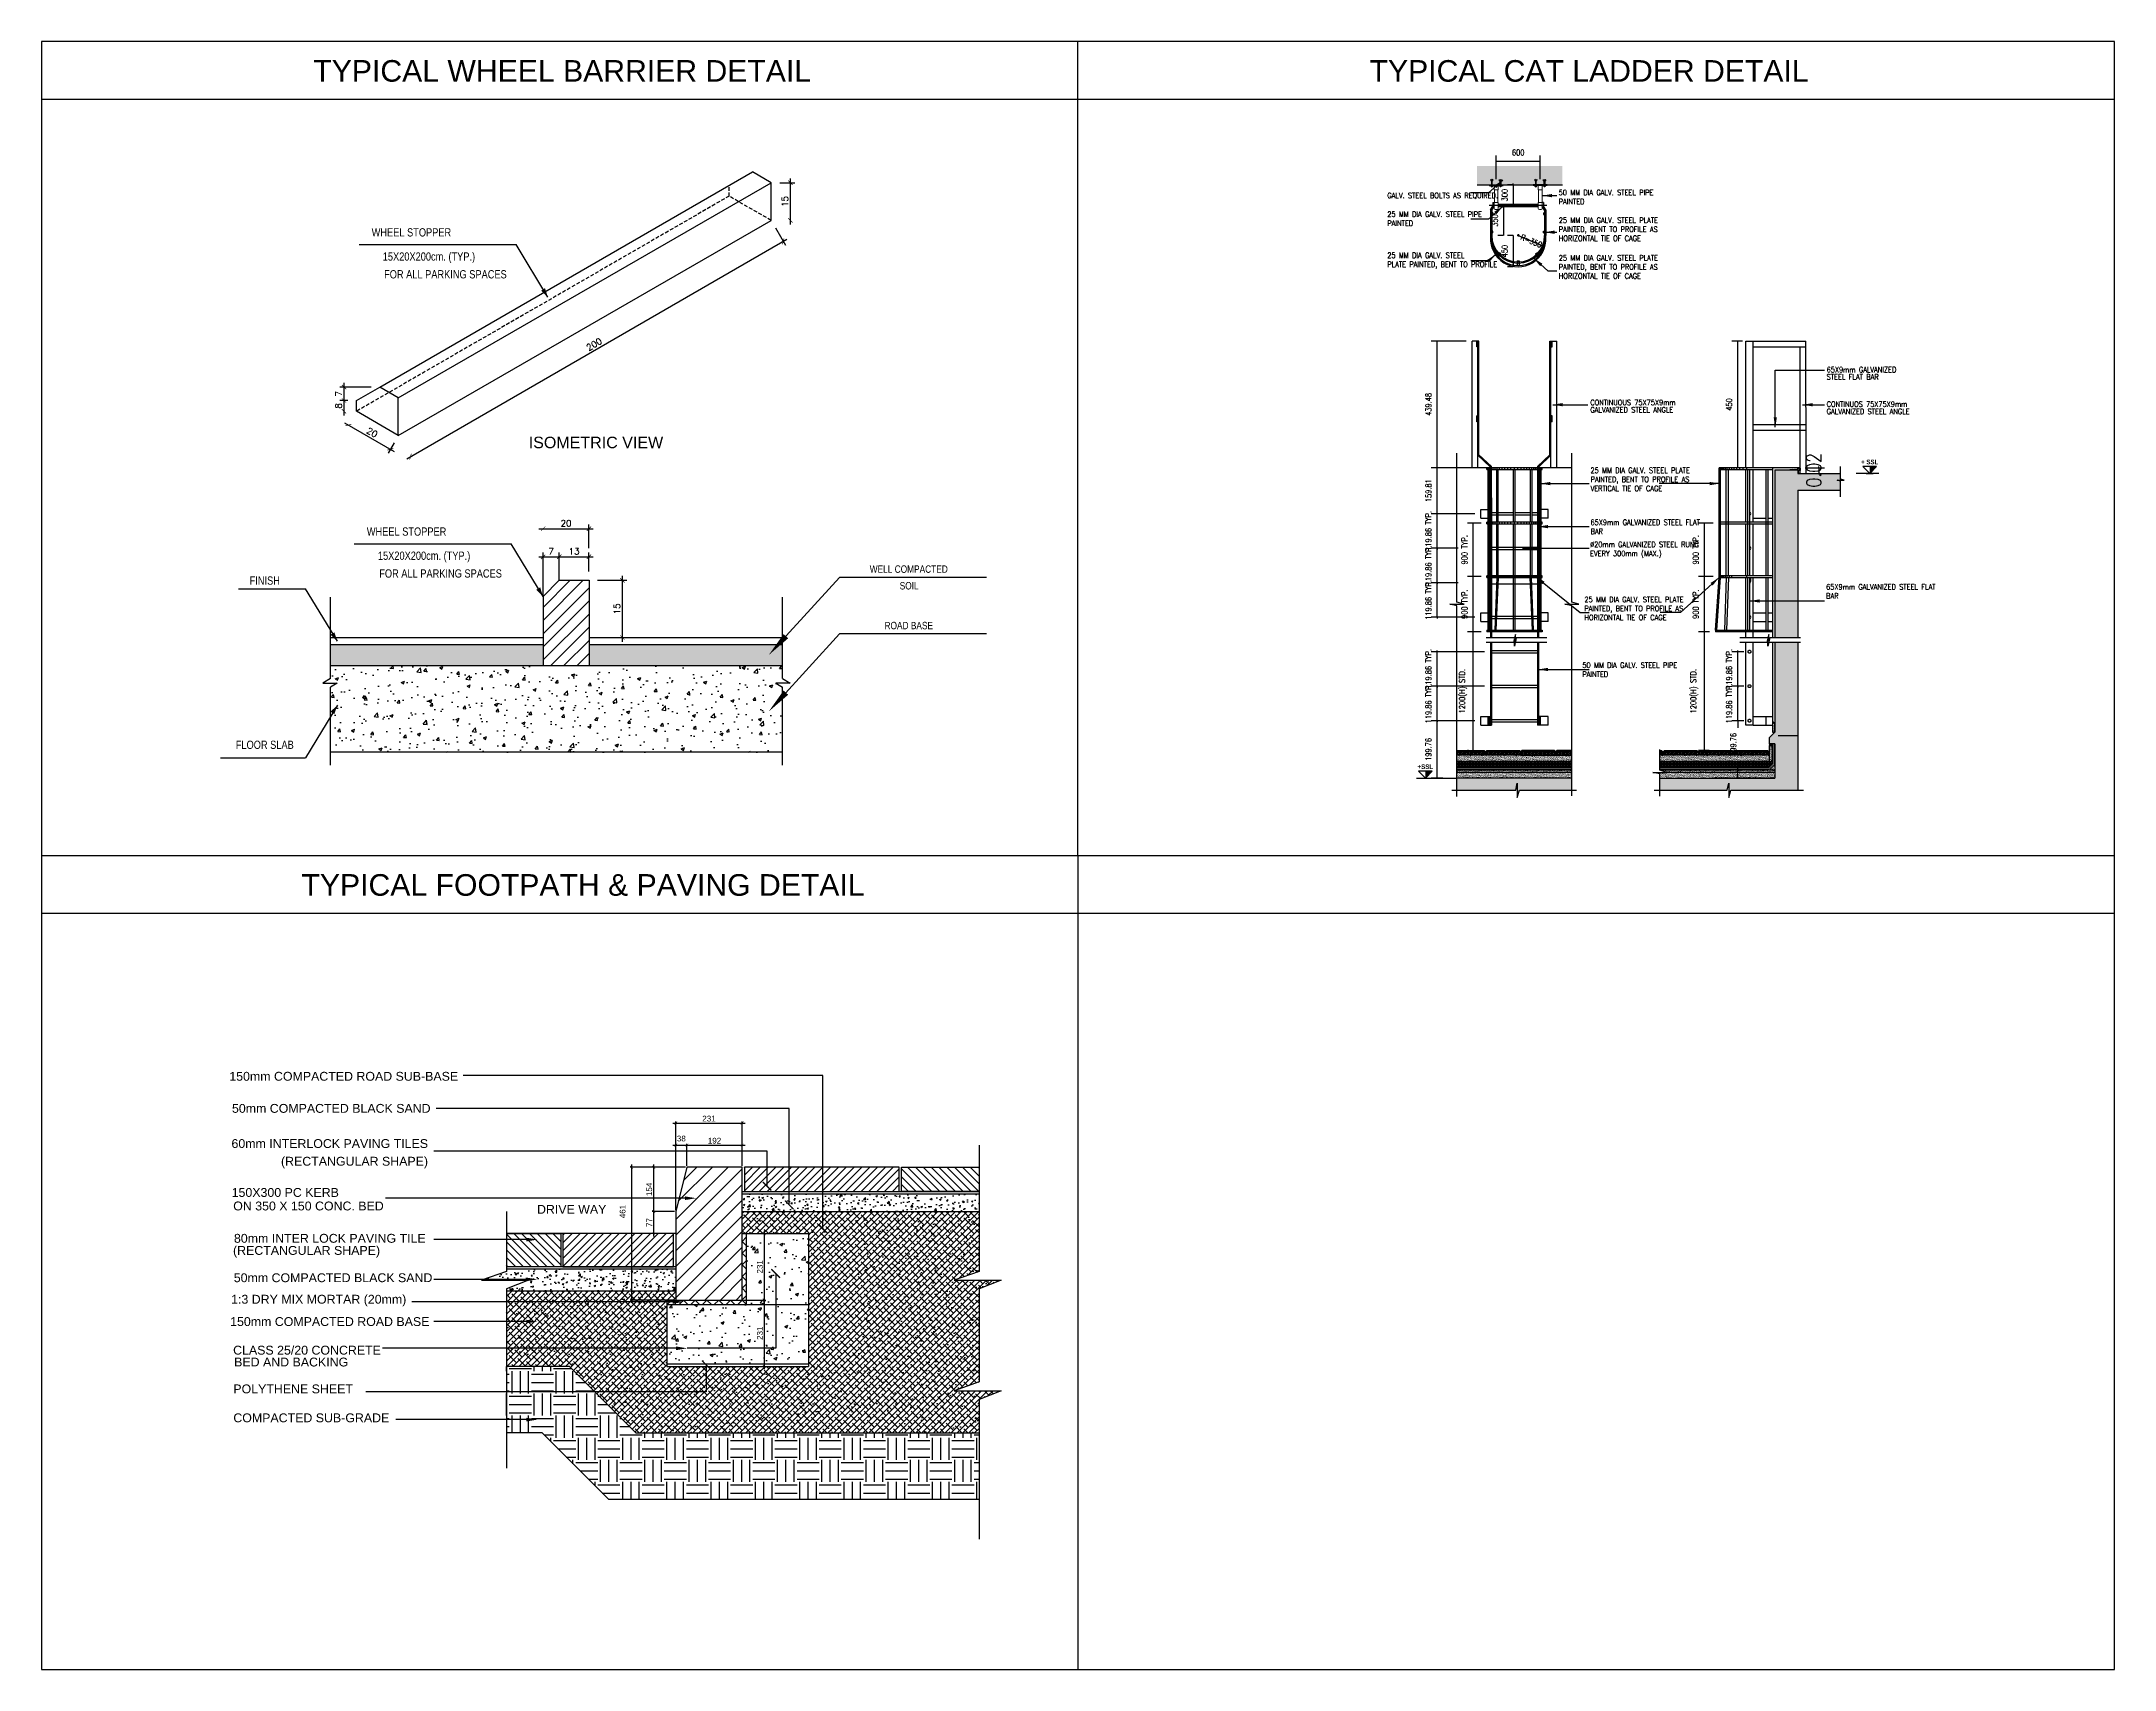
# Model space of a CAD drawing. Header units: centimetres. Extents: x -5119 to 2082, y -6603 to -947.
import ezdxf
from ezdxf import colors
from ezdxf.entities.mleader import LeaderData, LeaderLine
from ezdxf.enums import TextEntityAlignment as Align
from ezdxf.math import Vec2, Vec3

# ---------------------------------------------------------------- set-up
doc = ezdxf.new("R2010")
doc.units = ezdxf.units.CM
doc.header["$LTSCALE"] = 100
doc.header["$MEASUREMENT"] = 0
for name, pattern in [('A807-Details-Railing and Cat ladder$0$CENTER2', [28.575, 19.05, -3.175, 3.175, -3.175]), ('A807-Details-Railing and Cat ladder$0$HIDDEN2', [4.762, 3.175, -1.587]), ('HIDDEN', [0.375, 0.25, -0.125])]:
    doc.linetypes.add(name, pattern=pattern)
for name, color, linetype in [('A807-Details-Railing and Cat ladder$0$A-CONC', 5, 'Continuous'), ('A807-Details-Railing and Cat ladder$0$A-CONC_HATCH', 8, 'Continuous'), ('A807-Details-Railing and Cat ladder$0$A-DIMN-20', 4, 'Continuous'), ('A807-Details-Railing and Cat ladder$0$A-FIN', 3, 'Continuous'), ('A807-Details-Railing and Cat ladder$0$A-FIN-3', 3, 'Continuous'), ('A807-Details-Railing and Cat ladder$0$A-GRID', 5, 'Continuous'), ('A807-Details-Railing and Cat ladder$0$A-HATCH', 250, 'Continuous'), ('A807-Details-Railing and Cat ladder$0$A-HATCH-14', 14, 'Continuous'), ('A807-Details-Railing and Cat ladder$0$A-HATH-CONC', 253, 'Continuous'), ('A807-Details-Railing and Cat ladder$0$A-LEAD', 8, 'Continuous'), ('A807-Details-Railing and Cat ladder$0$A-LITE', 2, 'Continuous'), ('A807-Details-Railing and Cat ladder$0$A-LITE2', 23, 'Continuous'), ('A807-Details-Railing and Cat ladder$0$A-MATEL', 3, 'Continuous'), ('A807-Details-Railing and Cat ladder$0$A-MISC', 4, 'Continuous'), ('A807-Details-Railing and Cat ladder$0$A-PIPE-3', 3, 'Continuous'), ('A807-Details-Railing and Cat ladder$0$A-RUNG', 7, 'A807-Details-Railing and Cat ladder$0$HIDDEN2'), ('A807-Details-Railing and Cat ladder$0$A-SCDT-MDUM', 7, 'Continuous'), ('A807-Details-Railing and Cat ladder$0$A-STAIR', 9, 'Continuous'), ('A807-Details-Railing and Cat ladder$0$A-SYMB-LVLS', 7, 'Continuous'), ('A807-Details-Railing and Cat ladder$0$A-WATERPROOFING', 7, 'Continuous'), ('A807-Details-Railing and Cat ladder$0$C-253', 253, 'Continuous'), ('A807-Details-Railing and Cat ladder$0$D-RAIL-WORK_03$0$A-NOTE', 3, 'Continuous'), ('A807-Details-Railing and Cat ladder$0$LITE3', 8, 'Continuous'), ('A807-Details-Railing and Cat ladder$0$railiing', 7, 'Continuous'), ('BTEXT', 4, 'Continuous'), ('DIM', 1, 'Continuous'), ('HATCH', 8, 'Continuous'), ('HATCHSLAB', 8, 'Continuous'), ('SHEET', 1, 'Continuous'), ('STEP', 1, 'Continuous'), ('SYMBOL', 4, 'Continuous'), ('TEXT', 3, 'Continuous'), ('WALL', 7, 'Continuous'), ('WALL-01', 7, 'Continuous'), ('WALL-02', 3, 'Continuous'), ('WALL-03', 2, 'Continuous'), ('WALL-04', 1, 'Continuous')]:
    doc.layers.add(name, color=color, linetype=linetype)
doc.layers.add('A807-Details-Railing and Cat ladder$0$A-RAIL', color=4, linetype='Continuous', lineweight=18)
doc.styles.add('A807-Details-Railing and Cat ladder$0$ARIAL', font='arial.ttf', dxfattribs={"width": 0.9})
doc.styles.add('A807-Details-Railing and Cat ladder$0$D-RAIL-WORK_03$0$NOTES', font='romans.shx', dxfattribs={"width": 0.8})
doc.styles.add('A807-Details-Railing and Cat ladder$0$DIM1', font='simplex.shx', dxfattribs={"width": 0.8})
doc.styles.add('A807-Details-Railing and Cat ladder$0$ROMANS-TITLE', font='GOTHICB.TTF', dxfattribs={"width": 0.8, "height": 2.5})
doc.styles.add('ARIAL', font='arial.ttf', dxfattribs={"width": 0.8})
doc.styles.add('ART', font='arial.ttf')
doc.styles.add('ART-PS-1', font='arial.ttf', dxfattribs={"height": 20})
doc.styles.add('ASA', font='romans.shx', dxfattribs={"width": 0.8})
doc.styles.add('DIM-TXT', font='arial.ttf')
doc.styles.add('PL', font='romans.shx', dxfattribs={"height": 22})
doc.dimstyles.new('A807-Details-Railing and Cat ladder$0$A-20-DIM-INT', dxfattribs={"dimscale": 20, "dimtxt": 2.5, "dimasz": 0.2, "dimexe": 1, "dimexo": 1, "dimgap": 1, "dimtad": 1, "dimlfac": 0.001, "dimdsep": 46, "dimtxsty": 'A807-Details-Railing and Cat ladder$0$ARIAL', "dimblk": 'A807-Details-Railing and Cat ladder$0$_ARCHTICK', "dimcen": 0.025, "dimclrd": 8, "dimclre": 8, "dimclrt": 7, "dimazin": 2, "dimtfac": 1, "dimtix": 1, "dimtmove": 2, "dimatfit": 3, "dimfxl": 1, "dimtolj": 1, "dimtzin": 0, "dimlwd": -1, "dimlwe": -1, "dimarcsym": 0})
doc.dimstyles.new('A807-Details-Railing and Cat ladder$0$SC10', dxfattribs={"dimscale": 0.1, "dimtxt": 200, "dimasz": 100, "dimexe": 100, "dimexo": 60, "dimgap": 100, "dimtad": 1, "dimlfac": 0.001, "dimdsep": 46, "dimtxsty": 'A807-Details-Railing and Cat ladder$0$DIM1', "dimblk": 'A807-Details-Railing and Cat ladder$0$_ARCHTICK', "dimcen": 2.5, "dimdle": 100, "dimclrd": 8, "dimclre": 8, "dimclrt": 2, "dimadec": 0, "dimazin": 0, "dimtfac": 1, "dimtix": 1, "dimtmove": 2, "dimatfit": 3, "dimfxl": 1, "dimtolj": 1, "dimtzin": 0, "dimarcsym": 0})
doc.dimstyles.new('AS-20-100-FM', dxfattribs={"dimscale": 0, "dimtxt": 20, "dimasz": 15, "dimexe": 15, "dimexo": 10, "dimgap": 5, "dimtad": 1, "dimtoh": 1, "dimdec": 0, "dimlfac": 0.393701, "dimzin": 1, "dimdsep": 46, "dimlunit": 3, "dimtxsty": 'ASA', "dimblk1": 'ARCHTICK', "dimblk2": 'ARCHTICK', "dimsah": 1, "dimcen": 15, "dimdle": 15, "dimclrd": 1, "dimclre": 1, "dimclrt": 3, "dimadec": 0, "dimazin": 0, "dimtfac": 1, "dimtdec": 0, "dimtmove": 2, "dimatfit": 3, "dimldrblk": 'ARCHTICK', "dimfxl": 1, "dimtolj": 1, "dimtzin": 0, "dimarcsym": 0})
doc.dimstyles.new('DIM-2', dxfattribs={"dimscale": 0, "dimtxt": 18, "dimasz": 10, "dimexe": 5, "dimexo": 5, "dimgap": 5, "dimtad": 1, "dimdec": 0, "dimlfac": -0.393701, "dimzin": 1, "dimdsep": 46, "dimtxsty": 'DIM-TXT', "dimblk1": 'ARCHTICK', "dimblk2": 'ARCHTICK', "dimsah": 1, "dimcen": 15, "dimdle": 10, "dimclrd": 1, "dimclre": 1, "dimclrt": 3, "dimadec": 0, "dimazin": 0, "dimtfac": 1, "dimtdec": 0, "dimtmove": 2, "dimatfit": 3, "dimldrblk": 'ARCHTICK', "dimfxl": 1, "dimtolj": 1, "dimtzin": 0, "dimarcsym": 0})
doc.dimstyles.new('ROMANS', dxfattribs={"dimscale": 0, "dimtxt": 22, "dimasz": 15, "dimexe": 15, "dimexo": 30, "dimgap": 8, "dimtad": 1, "dimtoh": 1, "dimdec": 0, "dimlfac": 0.5, "dimzin": 5, "dimdsep": 46, "dimtxsty": 'PL', "dimblk1": 'ARCHTICK', "dimblk2": 'ARCHTICK', "dimsah": 1, "dimcen": 25, "dimdle": 15, "dimclrd": 1, "dimclre": 1, "dimclrt": 2, "dimadec": 0, "dimazin": 0, "dimtfac": 1, "dimtdec": 0, "dimtmove": 2, "dimatfit": 3, "dimldrblk": 'ARCHTICK', "dimfxl": 1, "dimtolj": 1, "dimarcsym": 0})

# ---------------------------------------------------------------- blocks, each defined once
blk = doc.blocks.new('_ARCHTICK')
at = {"color": 0, "linetype": 'ByBlock', "const_width": 0.15}
blk.add_lwpolyline([(-0.5, -0.5), (0.5, 0.5)], dxfattribs=at)
blk = doc.blocks.new('*D6')
at = {"layer": 'Defpoints', "color": 0, "transparency": 16777216}
for p in [(-3321.1, -2737.1), (-3321.1, -2848.6), (-3376.9, -2904.4)]:
    blk.add_point(p, dxfattribs=at)
at = {"layer": 'DIM', "color": 1, "lineweight": -2, "transparency": 16777216}
for p, q in [((-3376.9, -2874.4), (-3376.9, -2722.1)), ((-3321.1, -2818.6), (-3321.1, -2722.1)), ((-3391.9, -2737.1), (-3306.1, -2737.1))]:
    blk.add_line(p, q, dxfattribs=at)
at = {"layer": 'DIM', "color": 1, "lineweight": -2, "transparency": 16777216, "xscale": 15, "yscale": 15, "zscale": 15, "rotation": 180}
blk.add_blockref('_ARCHTICK', (-3376.9, -2737.1), dxfattribs=at)
at = {"layer": 'DIM', "color": 1, "lineweight": -2, "transparency": 16777216, "xscale": 15, "yscale": 15, "zscale": 15}
blk.add_blockref('_ARCHTICK', (-3321.1, -2737.1), dxfattribs=at)
at = {"layer": 'DIM', "color": 2, "transparency": 16777216, "insert": (-3349, -2718.1), "char_height": 22, "attachment_point": 5, "style": 'PL'}
blk.add_mtext('\\A1;7', dxfattribs=at)
blk = doc.blocks.new('*D7')
at = {"layer": 'Defpoints', "color": 0, "transparency": 16777216}
for p in [(-3217.5, -2737.1), (-3321.1, -2818.7), (-3217.5, -2818.7)]:
    blk.add_point(p, dxfattribs=at)
at = {"layer": 'DIM', "color": 1, "lineweight": -2, "transparency": 16777216}
for p, q in [((-3217.5, -2788.7), (-3217.5, -2722.1)), ((-3336.1, -2737.1), (-3202.5, -2737.1))]:
    blk.add_line(p, q, dxfattribs=at)
at = {"layer": 'DIM', "color": 1, "lineweight": -2, "transparency": 16777216, "xscale": 15, "yscale": 15, "zscale": 15, "rotation": 180}
blk.add_blockref('_ARCHTICK', (-3321.1, -2737.1), dxfattribs=at)
at = {"layer": 'DIM', "color": 1, "lineweight": -2, "transparency": 16777216, "xscale": 15, "yscale": 15, "zscale": 15}
blk.add_blockref('_ARCHTICK', (-3217.5, -2737.1), dxfattribs=at)
at = {"layer": 'DIM', "color": 2, "transparency": 16777216, "insert": (-3269.3, -2718.1), "char_height": 22, "attachment_point": 5, "style": 'PL'}
blk.add_mtext('\\A1;13', dxfattribs=at)
blk = doc.blocks.new('*D8')
at = {"layer": 'Defpoints', "color": 0, "transparency": 16777216}
for p in [(-3217.5, -2818.7), (-3101.4, -2818.7), (-3217.5, -3017.7)]:
    blk.add_point(p, dxfattribs=at)
at = {"layer": 'DIM', "color": 1, "lineweight": -2, "transparency": 16777216}
for p, q in [((-3101.4, -3032.7), (-3101.4, -2803.7)), ((-3187.5, -2818.7), (-3086.4, -2818.7))]:
    blk.add_line(p, q, dxfattribs=at)
at = {"layer": 'DIM', "color": 1, "lineweight": -2, "transparency": 16777216, "xscale": 15, "yscale": 15, "zscale": 15}
for p, rotation in [((-3101.4, -2818.7), 90), ((-3101.4, -3017.7), 270)]:
    blk.add_blockref('_ARCHTICK', p, dxfattribs=dict(at, rotation=rotation))
at = {"layer": 'DIM', "color": 2, "transparency": 16777216, "insert": (-3120.4, -2918.2), "char_height": 22, "attachment_point": 5, "rotation": 90, "style": 'PL'}
blk.add_mtext('\\A1;15', dxfattribs=at)
blk = doc.blocks.new('*D9')
at = {"layer": 'Defpoints', "color": 0, "transparency": 16777216}
for p in [(-4025.4, -2231.5), (-3907.5, -2363.7), (-3879.8, -2315.6)]:
    blk.add_point(p, dxfattribs=at)
at = {"layer": 'DIM', "color": 1, "lineweight": -2, "transparency": 16777216}
for p, q in [((-4066.2, -2272.1), (-3894.5, -2371.2)), ((-3894.8, -2341.6), (-3915, -2376.7))]:
    blk.add_line(p, q, dxfattribs=at)
at = {"layer": 'DIM', "color": 1, "lineweight": -2, "transparency": 16777216, "xscale": 15, "yscale": 15, "zscale": 15}
for p, rotation in [((-4053.2, -2279.6), 149.9999999999983), ((-3907.5, -2363.7), 329.9999999999983)]:
    blk.add_blockref('_ARCHTICK', p, dxfattribs=dict(at, rotation=rotation))
at = {"layer": 'DIM', "color": 2, "transparency": 16777216, "insert": (-3970.8, -2305.2), "char_height": 22, "attachment_point": 5, "rotation": 330, "style": 'PL'}
blk.add_mtext('\\A1;20', dxfattribs=at)
blk = doc.blocks.new('*D10')
at = {"layer": 'Defpoints', "color": 0, "transparency": 16777216}
for p in [(-4068.4, -2194.2), (-4025.4, -2194.2), (-4025.4, -2231.5)]:
    blk.add_point(p, dxfattribs=at)
at = {"layer": 'DIM', "color": 1, "lineweight": -2, "transparency": 16777216}
for p, q in [((-4055.4, -2194.2), (-4083.4, -2194.2)), ((-4068.4, -2246.5), (-4068.4, -2179.2))]:
    blk.add_line(p, q, dxfattribs=at)
at = {"layer": 'DIM', "color": 1, "lineweight": -2, "transparency": 16777216, "xscale": 15, "yscale": 15, "zscale": 15}
for p, rotation in [((-4068.4, -2194.2), 90), ((-4068.4, -2231.5), 270)]:
    blk.add_blockref('_ARCHTICK', p, dxfattribs=dict(at, rotation=rotation))
at = {"layer": 'DIM', "color": 2, "transparency": 16777216, "insert": (-4087.4, -2212.9), "char_height": 22, "attachment_point": 5, "rotation": 90, "style": 'PL'}
blk.add_mtext('\\A1;8', dxfattribs=at)
blk = doc.blocks.new('*D11')
at = {"layer": 'Defpoints', "color": 0, "transparency": 16777216}
for p in [(-2585.1, -1568.2), (-2542.8, -1641.5), (-3879.8, -2315.6)]:
    blk.add_point(p, dxfattribs=at)
at = {"layer": 'DIM', "color": 1, "lineweight": -2, "transparency": 16777216}
for p, q in [((-3850.4, -2396.4), (-2529.8, -1634)), ((-2570.1, -1594.2), (-2535.3, -1654.5))]:
    blk.add_line(p, q, dxfattribs=at)
at = {"layer": 'DIM', "color": 1, "lineweight": -2, "transparency": 16777216, "xscale": 15, "yscale": 15, "zscale": 15}
for p, rotation in [((-2542.8, -1641.5), 29.99999999999928), ((-3837.4, -2388.9), 209.9999999999993)]:
    blk.add_blockref('_ARCHTICK', p, dxfattribs=dict(at, rotation=rotation))
at = {"layer": 'DIM', "color": 2, "transparency": 16777216, "insert": (-3199.6, -1998.8), "char_height": 22, "attachment_point": 5, "rotation": 30, "style": 'PL'}
blk.add_mtext('\\A1;200', dxfattribs=at)
blk = doc.blocks.new('*D12')
at = {"layer": 'Defpoints', "color": 0, "transparency": 16777216}
for p in [(-2585.1, -1437.4), (-2517.8, -1437.4), (-2585.1, -1568.2)]:
    blk.add_point(p, dxfattribs=at)
at = {"layer": 'DIM', "color": 1, "lineweight": -2, "transparency": 16777216}
for p, q in [((-2555.1, -1437.4), (-2502.8, -1437.4)), ((-2517.8, -1583.2), (-2517.8, -1422.4))]:
    blk.add_line(p, q, dxfattribs=at)
at = {"layer": 'DIM', "color": 1, "lineweight": -2, "transparency": 16777216, "xscale": 15, "yscale": 15, "zscale": 15}
for p, rotation in [((-2517.8, -1437.4), 90), ((-2517.8, -1568.2), 270)]:
    blk.add_blockref('_ARCHTICK', p, dxfattribs=dict(at, rotation=rotation))
at = {"layer": 'DIM', "color": 2, "transparency": 16777216, "insert": (-2536.8, -1502.8), "char_height": 22, "attachment_point": 5, "rotation": 90, "style": 'PL'}
blk.add_mtext('\\A1;15', dxfattribs=at)
blk = doc.blocks.new('*D13')
at = {"layer": 'Defpoints', "color": 0, "linetype": 'Continuous', "transparency": 16777216}
for p in [(-4068.4, -2147.5), (-3944.5, -2147.5), (-4025.4, -2194.2)]:
    blk.add_point(p, dxfattribs=at)
at = {"layer": 'WALL', "color": 1, "linetype": 'Continuous', "lineweight": -2, "transparency": 16777216}
for p, q in [((-3974.5, -2147.5), (-4083.4, -2147.5)), ((-4068.4, -2209.2), (-4068.4, -2132.5))]:
    blk.add_line(p, q, dxfattribs=at)
at = {"layer": 'WALL', "color": 1, "linetype": 'Continuous', "lineweight": -2, "transparency": 16777216, "xscale": 15, "yscale": 15, "zscale": 15}
for p, rotation in [((-4068.4, -2147.5), 90), ((-4068.4, -2194.2), 270)]:
    blk.add_blockref('_ARCHTICK', p, dxfattribs=dict(at, rotation=rotation))
at = {"layer": 'WALL', "color": 2, "linetype": 'Continuous', "transparency": 16777216, "insert": (-4087.4, -2170.8), "char_height": 22, "attachment_point": 5, "rotation": 90, "style": 'PL'}
blk.add_mtext('\\A1;7', dxfattribs=at)
blk = doc.blocks.new('*D14')
at = {"layer": 'Defpoints', "color": 0, "transparency": 16777216}
for p in [(-3217.5, -2639.6), (-3376.9, -2737.1), (-3217.5, -2737.1)]:
    blk.add_point(p, dxfattribs=at)
at = {"layer": 'DIM', "color": 1, "lineweight": -2, "transparency": 16777216}
for p, q in [((-3391.9, -2639.6), (-3202.5, -2639.6)), ((-3217.5, -2707.1), (-3217.5, -2624.6))]:
    blk.add_line(p, q, dxfattribs=at)
at = {"layer": 'DIM', "color": 1, "lineweight": -2, "transparency": 16777216, "xscale": 15, "yscale": 15, "zscale": 15, "rotation": 180}
blk.add_blockref('_ARCHTICK', (-3376.9, -2639.6), dxfattribs=at)
at = {"layer": 'DIM', "color": 1, "lineweight": -2, "transparency": 16777216, "xscale": 15, "yscale": 15, "zscale": 15}
blk.add_blockref('_ARCHTICK', (-3217.5, -2639.6), dxfattribs=at)
at = {"layer": 'DIM', "color": 2, "transparency": 16777216, "insert": (-3297.2, -2620.6), "char_height": 22, "attachment_point": 5, "style": 'PL'}
blk.add_mtext('\\A1;20', dxfattribs=at)
blk = doc.blocks.new('*D43')
at = {"layer": 'Defpoints', "color": 0, "transparency": 16777216}
for p in [(-2877.6, -4857.9), (-2992.9, -5011.7), (-2916, -5011.7)]:
    blk.add_point(p, dxfattribs=at)
at = {"layer": 'DIM', "color": 1, "lineweight": -2, "transparency": 16777216}
for p, q in [((-2882.6, -4857.9), (-2997.9, -4857.9)), ((-2992.9, -4847.9), (-2992.9, -5021.7)), ((-2921, -5011.7), (-2997.9, -5011.7))]:
    blk.add_line(p, q, dxfattribs=at)
at = {"layer": 'DIM', "color": 1, "lineweight": -2, "transparency": 16777216, "xscale": 10, "yscale": 10, "zscale": 10}
for p, rotation in [((-2992.9, -4857.9), 90), ((-2992.9, -5011.7), 270)]:
    blk.add_blockref('_ARCHTICK', p, dxfattribs=dict(at, rotation=rotation))
at = {"layer": 'DIM', "color": 3, "transparency": 16777216, "insert": (-3008.1, -4934.8), "char_height": 20, "attachment_point": 5, "rotation": 90, "style": 'DIM-TXT'}
blk.add_mtext('\\A1;154', dxfattribs=at)
blk = doc.blocks.new('*D44')
at = {"layer": 'Defpoints', "color": 0, "transparency": 16777216}
for p in [(-2916, -5011.7), (-2992.9, -5088.6), (-2916, -5088.6)]:
    blk.add_point(p, dxfattribs=at)
at = {"layer": 'DIM', "color": 1, "lineweight": -2, "transparency": 16777216}
for p, q in [((-2921, -5011.7), (-2997.9, -5011.7)), ((-2992.9, -5001.7), (-2992.9, -5098.6)), ((-2921, -5088.6), (-2997.9, -5088.6))]:
    blk.add_line(p, q, dxfattribs=at)
at = {"layer": 'DIM', "color": 1, "lineweight": -2, "transparency": 16777216, "xscale": 10, "yscale": 10, "zscale": 10}
for p, rotation in [((-2992.9, -5011.7), 90), ((-2992.9, -5088.6), 270)]:
    blk.add_blockref('_ARCHTICK', p, dxfattribs=dict(at, rotation=rotation))
at = {"layer": 'DIM', "color": 3, "transparency": 16777216, "insert": (-3007.9, -5050.1), "char_height": 20, "attachment_point": 5, "rotation": 90, "style": 'DIM-TXT'}
blk.add_mtext('\\A1;77', dxfattribs=at)
blk = doc.blocks.new('*D15')
at = {"layer": 'Defpoints', "color": 0, "transparency": 16777216}
for p in [(-2877.6, -4857.9), (-3069.8, -5319.2), (-2916, -5319.2)]:
    blk.add_point(p, dxfattribs=at)
at = {"layer": 'DIM', "color": 1, "lineweight": -2, "transparency": 16777216}
for p, q in [((-2882.6, -4857.9), (-3074.8, -4857.9)), ((-3069.8, -4847.9), (-3069.8, -5329.2)), ((-2921, -5319.2), (-3074.8, -5319.2))]:
    blk.add_line(p, q, dxfattribs=at)
at = {"layer": 'DIM', "color": 1, "lineweight": -2, "transparency": 16777216, "xscale": 10, "yscale": 10, "zscale": 10}
for p, rotation in [((-3069.8, -4857.9), 90), ((-3069.8, -5319.2), 270)]:
    blk.add_blockref('_ARCHTICK', p, dxfattribs=dict(at, rotation=rotation))
at = {"layer": 'DIM', "color": 3, "transparency": 16777216, "insert": (-3100.6, -5011.7), "char_height": 20, "attachment_point": 5, "rotation": 90, "style": 'DIM-TXT'}
blk.add_mtext('\\A1;461', dxfattribs=at)
blk = doc.blocks.new('*D16')
at = {"layer": 'Defpoints', "color": 0, "transparency": 16777216}
for p in [(-2877.6, -4781.1), (-2877.6, -4857.9), (-2916, -5011.7)]:
    blk.add_point(p, dxfattribs=at)
at = {"layer": 'DIM', "color": 1, "lineweight": -2, "transparency": 16777216}
for p, q in [((-2926, -4781.1), (-2867.6, -4781.1)), ((-2916, -5006.7), (-2916, -4776.1)), ((-2877.6, -4852.9), (-2877.6, -4776.1))]:
    blk.add_line(p, q, dxfattribs=at)
at = {"layer": 'DIM', "color": 1, "lineweight": -2, "transparency": 16777216, "xscale": 10, "yscale": 10, "zscale": 10, "rotation": 180}
blk.add_blockref('_ARCHTICK', (-2916, -4781.1), dxfattribs=at)
at = {"layer": 'DIM', "color": 1, "lineweight": -2, "transparency": 16777216, "xscale": 10, "yscale": 10, "zscale": 10}
blk.add_blockref('_ARCHTICK', (-2877.6, -4781.1), dxfattribs=at)
at = {"layer": 'DIM', "color": 3, "transparency": 16777216, "insert": (-2896.8, -4758.3), "char_height": 20, "attachment_point": 5, "style": 'DIM-TXT'}
blk.add_mtext('\\A1;38', dxfattribs=at)
blk = doc.blocks.new('*D17')
at = {"layer": 'Defpoints', "color": 0, "transparency": 16777216}
for p in [(-2685.4, -4781.1), (-2877.6, -4857.9), (-2685.4, -4857.9)]:
    blk.add_point(p, dxfattribs=at)
at = {"layer": 'DIM', "color": 1, "lineweight": -2, "transparency": 16777216}
for p, q in [((-2887.6, -4781.1), (-2675.4, -4781.1)), ((-2877.6, -4852.9), (-2877.6, -4776.1)), ((-2685.4, -4852.9), (-2685.4, -4776.1))]:
    blk.add_line(p, q, dxfattribs=at)
at = {"layer": 'DIM', "color": 1, "lineweight": -2, "transparency": 16777216, "xscale": 10, "yscale": 10, "zscale": 10, "rotation": 180}
blk.add_blockref('_ARCHTICK', (-2877.6, -4781.1), dxfattribs=at)
at = {"layer": 'DIM', "color": 1, "lineweight": -2, "transparency": 16777216, "xscale": 10, "yscale": 10, "zscale": 10}
blk.add_blockref('_ARCHTICK', (-2685.4, -4781.1), dxfattribs=at)
at = {"layer": 'DIM', "color": 3, "transparency": 16777216, "insert": (-2781.5, -4765.8), "char_height": 20, "attachment_point": 5, "style": 'DIM-TXT'}
blk.add_mtext('\\A1;192', dxfattribs=at)
blk = doc.blocks.new('*D18')
at = {"layer": 'Defpoints', "color": 0, "transparency": 16777216}
for p in [(-2685.4, -4704.2), (-2916, -4857.9), (-2685.4, -4857.9)]:
    blk.add_point(p, dxfattribs=at)
at = {"layer": 'DIM', "color": 1, "lineweight": -2, "transparency": 16777216}
for p, q in [((-2926, -4704.2), (-2675.4, -4704.2)), ((-2916, -4852.9), (-2916, -4699.2)), ((-2685.4, -4852.9), (-2685.4, -4699.2))]:
    blk.add_line(p, q, dxfattribs=at)
at = {"layer": 'DIM', "color": 1, "lineweight": -2, "transparency": 16777216, "xscale": 10, "yscale": 10, "zscale": 10, "rotation": 180}
blk.add_blockref('_ARCHTICK', (-2916, -4704.2), dxfattribs=at)
at = {"layer": 'DIM', "color": 1, "lineweight": -2, "transparency": 16777216, "xscale": 10, "yscale": 10, "zscale": 10}
blk.add_blockref('_ARCHTICK', (-2685.4, -4704.2), dxfattribs=at)
at = {"layer": 'DIM', "color": 3, "transparency": 16777216, "insert": (-2800.7, -4689), "char_height": 20, "attachment_point": 5, "style": 'DIM-TXT'}
blk.add_mtext('\\A1;231', dxfattribs=at)
blk = doc.blocks.new('*D45')
at = {"layer": 'Defpoints', "color": 0, "transparency": 16777216}
for p in [(-2685.4, -5088.6), (-2685.4, -5319.2), (-2608.6, -5319.2)]:
    blk.add_point(p, dxfattribs=at)
at = {"layer": 'DIM', "color": 1, "lineweight": -2, "transparency": 16777216}
for p, q in [((-2680.4, -5088.6), (-2603.6, -5088.6)), ((-2608.6, -5078.6), (-2608.6, -5329.2)), ((-2680.4, -5319.2), (-2603.6, -5319.2))]:
    blk.add_line(p, q, dxfattribs=at)
at = {"layer": 'DIM', "color": 1, "lineweight": -2, "transparency": 16777216, "xscale": 10, "yscale": 10, "zscale": 10}
for p, rotation in [((-2608.6, -5088.6), 90), ((-2608.6, -5319.2), 270)]:
    blk.add_blockref('_ARCHTICK', p, dxfattribs=dict(at, rotation=rotation))
at = {"layer": 'DIM', "color": 3, "transparency": 16777216, "insert": (-2623.8, -5203.9), "char_height": 20, "attachment_point": 5, "rotation": 90, "style": 'DIM-TXT'}
blk.add_mtext('\\A1;231', dxfattribs=at)
blk = doc.blocks.new('*D46')
at = {"layer": 'Defpoints', "color": 0, "transparency": 16777216}
for p in [(-2685.4, -5319.2), (-2748.7, -5549.9), (-2608.6, -5549.9)]:
    blk.add_point(p, dxfattribs=at)
at = {"layer": 'DIM', "color": 1, "lineweight": -2, "transparency": 16777216}
for p, q in [((-2680.4, -5319.2), (-2603.6, -5319.2)), ((-2608.6, -5309.2), (-2608.6, -5559.9)), ((-2743.7, -5549.9), (-2603.6, -5549.9))]:
    blk.add_line(p, q, dxfattribs=at)
at = {"layer": 'DIM', "color": 1, "lineweight": -2, "transparency": 16777216, "xscale": 10, "yscale": 10, "zscale": 10}
for p, rotation in [((-2608.6, -5319.2), 90), ((-2608.6, -5549.9), 270)]:
    blk.add_blockref('_ARCHTICK', p, dxfattribs=dict(at, rotation=rotation))
at = {"layer": 'DIM', "color": 3, "transparency": 16777216, "insert": (-2623.8, -5434.6), "char_height": 20, "attachment_point": 5, "rotation": 90, "style": 'DIM-TXT'}
blk.add_mtext('\\A1;231', dxfattribs=at)
blk = doc.blocks.new('A807-Details-Railing and Cat ladder$0$_ARCHTICK')
at = {"color": 0, "linetype": 'ByBlock', "const_width": 0.15}
blk.add_lwpolyline([(-0.5, -0.5), (0.5, 0.5)], dxfattribs=at)
blk = doc.blocks.new('*D24')
at = {"layer": 'A807-Details-Railing and Cat ladder$0$A-HATH-CONC', "color": 8, "ltscale": 0.8, "transparency": 16777216}
for p, q in [((792.7, -3306.5), (752.8, -3306.5)), ((772.8, -3306.5), (772.8, -3331.2)), ((772.8, -3506.2), (772.8, -3446.6)), ((792.7, -3506.2), (752.8, -3506.2))]:
    blk.add_line(p, q, dxfattribs=at)
at = {"layer": 'Defpoints', "color": 0, "ltscale": 0.8, "transparency": 16777216}
for p in [(772.8, -3306.5), (812.7, -3306.5), (812.7, -3506.2)]:
    blk.add_point(p, dxfattribs=at)
at = {"layer": 'A807-Details-Railing and Cat ladder$0$A-HATH-CONC', "color": 8, "ltscale": 0.8, "transparency": 16777216, "xscale": 4, "yscale": 4, "zscale": 4}
for p, rotation in [((772.8, -3306.5), 90), ((772.8, -3506.2), 270)]:
    blk.add_blockref('A807-Details-Railing and Cat ladder$0$_ARCHTICK', p, dxfattribs=dict(at, rotation=rotation))
at = {"layer": 'A807-Details-Railing and Cat ladder$0$A-HATH-CONC', "color": 7, "ltscale": 0.8, "transparency": 16777216, "insert": (757.6, -3388.9), "char_height": 20, "attachment_point": 5, "rotation": 90, "style": 'A807-Details-Railing and Cat ladder$0$DIM1'}
blk.add_mtext('\\A1;199.76', dxfattribs=at)
blk = doc.blocks.new('*D25')
at = {"layer": 'A807-Details-Railing and Cat ladder$0$A-HATH-CONC', "color": 8, "ltscale": 0.8, "transparency": 16777216}
for p, q in [((789.5, -1988), (752.8, -1988)), ((772.8, -2427.5), (772.8, -1988)), ((765.5, -2427.5), (752.8, -2427.5))]:
    blk.add_line(p, q, dxfattribs=at)
at = {"layer": 'Defpoints', "color": 0, "ltscale": 0.8, "transparency": 16777216}
for p in [(772.8, -1988), (809.5, -1988), (785.5, -2427.5)]:
    blk.add_point(p, dxfattribs=at)
at = {"layer": 'A807-Details-Railing and Cat ladder$0$A-HATH-CONC', "color": 8, "ltscale": 0.8, "transparency": 16777216, "xscale": 4, "yscale": 4, "zscale": 4}
for p, rotation in [((772.8, -1988), 90), ((772.8, -2427.5), 270)]:
    blk.add_blockref('A807-Details-Railing and Cat ladder$0$_ARCHTICK', p, dxfattribs=dict(at, rotation=rotation))
at = {"layer": 'A807-Details-Railing and Cat ladder$0$A-HATH-CONC', "color": 7, "ltscale": 0.8, "transparency": 16777216, "insert": (742.8, -2207.8), "char_height": 20, "attachment_point": 5, "rotation": 90, "style": 'A807-Details-Railing and Cat ladder$0$DIM1'}
blk.add_mtext('\\A1;450', dxfattribs=at)
blk = doc.blocks.new('*D26')
at = {"layer": 'A807-Details-Railing and Cat ladder$0$A-HATH-CONC', "color": 8, "ltscale": 0.8, "transparency": 16777216}
for p, q in [((-140.1, -3306.5), (-291.6, -3306.5)), ((-271.6, -3506.2), (-271.6, -3306.5)), ((-251.6, -3506.2), (-291.6, -3506.2))]:
    blk.add_line(p, q, dxfattribs=at)
at = {"layer": 'Defpoints', "color": 0, "ltscale": 0.8, "transparency": 16777216}
for p in [(-271.6, -3306.5), (-120.1, -3306.5), (-231.6, -3506.2)]:
    blk.add_point(p, dxfattribs=at)
at = {"layer": 'A807-Details-Railing and Cat ladder$0$A-HATH-CONC', "color": 8, "ltscale": 0.8, "transparency": 16777216, "xscale": 4, "yscale": 4, "zscale": 4}
for p, rotation in [((-271.6, -3306.5), 90), ((-271.6, -3506.2), 270)]:
    blk.add_blockref('A807-Details-Railing and Cat ladder$0$_ARCHTICK', p, dxfattribs=dict(at, rotation=rotation))
at = {"layer": 'A807-Details-Railing and Cat ladder$0$A-HATH-CONC', "color": 7, "ltscale": 0.8, "transparency": 16777216, "insert": (-301.6, -3406.4), "char_height": 20, "attachment_point": 5, "rotation": 90, "style": 'A807-Details-Railing and Cat ladder$0$DIM1'}
blk.add_mtext('\\A1;199.76', dxfattribs=at)
blk = doc.blocks.new('*D27')
at = {"layer": 'A807-Details-Railing and Cat ladder$0$A-HATH-CONC', "color": 8, "ltscale": 0.8, "transparency": 16777216}
for p, q in [((675, -2998), (637, -2998)), ((657, -3410.4), (657, -2998)), ((673.4, -3410.4), (637, -3410.4))]:
    blk.add_line(p, q, dxfattribs=at)
at = {"layer": 'Defpoints', "color": 0, "ltscale": 0.8, "transparency": 16777216}
for p in [(657, -2998), (695, -2998), (693.4, -3410.4)]:
    blk.add_point(p, dxfattribs=at)
at = {"layer": 'A807-Details-Railing and Cat ladder$0$A-HATH-CONC', "color": 8, "ltscale": 0.8, "transparency": 16777216, "xscale": 4, "yscale": 4, "zscale": 4}
for p, rotation in [((657, -2998), 90), ((657, -3410.4), 270)]:
    blk.add_blockref('A807-Details-Railing and Cat ladder$0$_ARCHTICK', p, dxfattribs=dict(at, rotation=rotation))
at = {"layer": 'A807-Details-Railing and Cat ladder$0$A-HATH-CONC', "color": 7, "ltscale": 0.8, "transparency": 16777216, "insert": (621.8, -3204.2), "char_height": 20, "attachment_point": 5, "rotation": 90, "style": 'A807-Details-Railing and Cat ladder$0$DIM1'}
blk.add_mtext('\\A1;1200(H) STD.', dxfattribs=at)
blk = doc.blocks.new('*D28')
at = {"layer": 'A807-Details-Railing and Cat ladder$0$A-HATH-CONC', "color": 8, "ltscale": 0.8, "transparency": 16777216}
for p, q in [((-198.7, -2707.2), (-291.6, -2707.2)), ((-271.6, -2707.2), (-271.6, -2703.2)), ((-271.6, -2827), (-271.6, -2707.2)), ((-198.7, -2827), (-291.6, -2827)), ((-271.6, -2827), (-271.6, -2831))]:
    blk.add_line(p, q, dxfattribs=at)
at = {"layer": 'Defpoints', "color": 0, "ltscale": 0.8, "transparency": 16777216}
for p in [(-271.6, -2707.2), (-178.7, -2707.2), (-178.7, -2827)]:
    blk.add_point(p, dxfattribs=at)
at = {"layer": 'A807-Details-Railing and Cat ladder$0$A-HATH-CONC', "color": 8, "ltscale": 0.8, "transparency": 16777216, "xscale": 4, "yscale": 4, "zscale": 4}
for p, rotation in [((-271.6, -2707.2), 270), ((-271.6, -2827), 90)]:
    blk.add_blockref('A807-Details-Railing and Cat ladder$0$_ARCHTICK', p, dxfattribs=dict(at, rotation=rotation))
at = {"layer": 'A807-Details-Railing and Cat ladder$0$A-HATH-CONC', "color": 7, "ltscale": 0.8, "transparency": 16777216, "insert": (-301.6, -2767.1), "char_height": 20, "attachment_point": 5, "rotation": 90, "style": 'A807-Details-Railing and Cat ladder$0$DIM1'}
blk.add_mtext('\\A1;119.86 TYP.', dxfattribs=at)
blk = doc.blocks.new('*D29')
at = {"layer": 'A807-Details-Railing and Cat ladder$0$A-HATH-CONC', "color": 8, "ltscale": 0.8, "transparency": 16777216}
for p, q in [((-140.1, -2587.3), (-291.6, -2587.3)), ((-271.6, -2587.3), (-271.6, -2583.3)), ((-271.6, -2707.2), (-271.6, -2587.3)), ((-198.7, -2707.2), (-291.6, -2707.2)), ((-271.6, -2707.2), (-271.6, -2711.2))]:
    blk.add_line(p, q, dxfattribs=at)
at = {"layer": 'Defpoints', "color": 0, "ltscale": 0.8, "transparency": 16777216}
for p in [(-271.6, -2587.3), (-120.1, -2587.3), (-178.7, -2707.2)]:
    blk.add_point(p, dxfattribs=at)
at = {"layer": 'A807-Details-Railing and Cat ladder$0$A-HATH-CONC', "color": 8, "ltscale": 0.8, "transparency": 16777216, "xscale": 4, "yscale": 4, "zscale": 4}
for p, rotation in [((-271.6, -2587.3), 270), ((-271.6, -2707.2), 90)]:
    blk.add_blockref('A807-Details-Railing and Cat ladder$0$_ARCHTICK', p, dxfattribs=dict(at, rotation=rotation))
at = {"layer": 'A807-Details-Railing and Cat ladder$0$A-HATH-CONC', "color": 7, "ltscale": 0.8, "transparency": 16777216, "insert": (-301.6, -2647.3), "char_height": 20, "attachment_point": 5, "rotation": 90, "style": 'A807-Details-Railing and Cat ladder$0$DIM1'}
blk.add_mtext('\\A1;119.86 TYP.', dxfattribs=at)
blk = doc.blocks.new('*D30')
at = {"layer": 'A807-Details-Railing and Cat ladder$0$A-HATH-CONC', "color": 8, "ltscale": 0.8, "transparency": 16777216}
for p, q in [((-198.7, -2827), (-291.6, -2827)), ((-271.6, -2827), (-271.6, -2823)), ((-271.6, -2946.9), (-271.6, -2827)), ((-140.1, -2946.9), (-291.6, -2946.9)), ((-271.6, -2946.9), (-271.6, -2950.9))]:
    blk.add_line(p, q, dxfattribs=at)
at = {"layer": 'Defpoints', "color": 0, "ltscale": 0.8, "transparency": 16777216}
for p in [(-271.6, -2827), (-178.7, -2827), (-120.1, -2946.9)]:
    blk.add_point(p, dxfattribs=at)
at = {"layer": 'A807-Details-Railing and Cat ladder$0$A-HATH-CONC', "color": 8, "ltscale": 0.8, "transparency": 16777216, "xscale": 4, "yscale": 4, "zscale": 4}
for p, rotation in [((-271.6, -2827), 270), ((-271.6, -2946.9), 90)]:
    blk.add_blockref('A807-Details-Railing and Cat ladder$0$_ARCHTICK', p, dxfattribs=dict(at, rotation=rotation))
at = {"layer": 'A807-Details-Railing and Cat ladder$0$A-HATH-CONC', "color": 7, "ltscale": 0.8, "transparency": 16777216, "insert": (-301.6, -2887), "char_height": 20, "attachment_point": 5, "rotation": 90, "style": 'A807-Details-Railing and Cat ladder$0$DIM1'}
blk.add_mtext('\\A1;119.86 TYP.', dxfattribs=at)
blk = doc.blocks.new('*D19')
at = {"layer": 'A807-Details-Railing and Cat ladder$0$A-HATH-CONC', "color": 8, "ltscale": 0.8, "transparency": 16777216}
for p, q in [((-41.2, -1516.6), (-60.6, -1516.6)), ((-40.6, -1516.6), (-40.6, -1620.7)), ((-42.6, -1620.7), (-60.6, -1620.7))]:
    blk.add_line(p, q, dxfattribs=at)
at = {"layer": 'Defpoints', "color": 0, "ltscale": 0.8, "transparency": 16777216}
for p in [(-21.2, -1516.6), (-40.6, -1620.7), (-22.6, -1620.7)]:
    blk.add_point(p, dxfattribs=at)
at = {"layer": 'A807-Details-Railing and Cat ladder$0$A-HATH-CONC', "color": 8, "ltscale": 0.8, "transparency": 16777216, "xscale": 4, "yscale": 4, "zscale": 4}
for p, rotation in [((-40.6, -1516.6), 90), ((-40.6, -1620.7), 270)]:
    blk.add_blockref('A807-Details-Railing and Cat ladder$0$_ARCHTICK', p, dxfattribs=dict(at, rotation=rotation))
at = {"layer": 'A807-Details-Railing and Cat ladder$0$A-HATH-CONC', "color": 7, "ltscale": 0.8, "transparency": 16777216, "insert": (-70.6, -1568.6), "char_height": 20, "attachment_point": 5, "rotation": 90, "style": 'A807-Details-Railing and Cat ladder$0$DIM1'}
blk.add_mtext('\\A1;350', dxfattribs=at)
blk = doc.blocks.new('*D20')
at = {"layer": 'A807-Details-Railing and Cat ladder$0$A-HATH-CONC', "color": 8, "ltscale": 0.8, "transparency": 16777216}
for p, q in [((-7.4, -1620.7), (-26.8, -1620.7)), ((-6.8, -1620.7), (-6.8, -1729.4)), ((-8.9, -1729.4), (-26.8, -1729.4))]:
    blk.add_line(p, q, dxfattribs=at)
at = {"layer": 'Defpoints', "color": 0, "ltscale": 0.8, "transparency": 16777216}
for p in [(12.6, -1620.7), (-6.8, -1729.4), (11.1, -1729.4)]:
    blk.add_point(p, dxfattribs=at)
at = {"layer": 'A807-Details-Railing and Cat ladder$0$A-HATH-CONC', "color": 8, "ltscale": 0.8, "transparency": 16777216, "xscale": 4, "yscale": 4, "zscale": 4}
for p, rotation in [((-6.8, -1620.7), 90), ((-6.8, -1729.4), 270)]:
    blk.add_blockref('A807-Details-Railing and Cat ladder$0$_ARCHTICK', p, dxfattribs=dict(at, rotation=rotation))
at = {"layer": 'A807-Details-Railing and Cat ladder$0$A-HATH-CONC', "color": 7, "ltscale": 0.8, "transparency": 16777216, "insert": (-36.8, -1675), "char_height": 20, "attachment_point": 5, "rotation": 90, "style": 'A807-Details-Railing and Cat ladder$0$DIM1'}
blk.add_mtext('\\A1;450', dxfattribs=at)
blk = doc.blocks.new('*D21')
at = {"layer": 'A807-Details-Railing and Cat ladder$0$A-HATH-CONC', "color": 8, "ltscale": 0.8, "transparency": 16777216}
blk.add_line((10.2, -1620.7), (98.6, -1657.8), dxfattribs=at)
at = {"layer": 'Defpoints', "color": 0, "ltscale": 0.8, "transparency": 16777216}
for p in [(10.2, -1620.7), (98.6, -1657.8)]:
    blk.add_point(p, dxfattribs=at)
at = {"layer": 'A807-Details-Railing and Cat ladder$0$A-HATH-CONC', "color": 8, "ltscale": 0.8, "transparency": 16777216, "xscale": 4, "yscale": 4, "zscale": 4, "rotation": 337.2695317521992}
blk.add_blockref('A807-Details-Railing and Cat ladder$0$_ARCHTICK', (98.6, -1657.8), dxfattribs=at)
at = {"layer": 'A807-Details-Railing and Cat ladder$0$A-HATH-CONC', "color": 7, "ltscale": 0.8, "transparency": 16777216, "insert": (55.9, -1639.9), "char_height": 20, "attachment_point": 5, "rotation": 337.26953, "style": 'A807-Details-Railing and Cat ladder$0$DIM1'}
blk.add_mtext('\\A1;R=350', dxfattribs=at)
blk = doc.blocks.new('*D22')
at = {"layer": 'A807-Details-Railing and Cat ladder$0$A-HATH-CONC', "color": 8, "ltscale": 0.8, "transparency": 16777216}
for p, q in [((-66.4, -1424.9), (-66.4, -1342.5)), ((-66.4, -1362.5), (86.7, -1362.5)), ((86.7, -1424.9), (86.7, -1342.5))]:
    blk.add_line(p, q, dxfattribs=at)
at = {"layer": 'Defpoints', "color": 0, "ltscale": 0.8, "transparency": 16777216}
for p in [(86.7, -1362.5), (-66.4, -1444.9), (86.7, -1444.9)]:
    blk.add_point(p, dxfattribs=at)
at = {"layer": 'A807-Details-Railing and Cat ladder$0$A-HATH-CONC', "color": 8, "ltscale": 0.8, "transparency": 16777216, "xscale": 4, "yscale": 4, "zscale": 4, "rotation": 180}
blk.add_blockref('A807-Details-Railing and Cat ladder$0$_ARCHTICK', (-66.4, -1362.5), dxfattribs=at)
at = {"layer": 'A807-Details-Railing and Cat ladder$0$A-HATH-CONC', "color": 8, "ltscale": 0.8, "transparency": 16777216, "xscale": 4, "yscale": 4, "zscale": 4}
blk.add_blockref('A807-Details-Railing and Cat ladder$0$_ARCHTICK', (86.7, -1362.5), dxfattribs=at)
at = {"layer": 'A807-Details-Railing and Cat ladder$0$A-HATH-CONC', "color": 7, "ltscale": 0.8, "transparency": 16777216, "insert": (10.2, -1332.5), "char_height": 20, "attachment_point": 5, "style": 'A807-Details-Railing and Cat ladder$0$DIM1'}
blk.add_mtext('\\A1;600', dxfattribs=at)
blk = doc.blocks.new('*D23')
at = {"layer": 'A807-Details-Railing and Cat ladder$0$A-HATH-CONC', "color": 8, "ltscale": 0.8, "transparency": 16777216}
for p, q in [((-7.6, -1444.3), (-26.8, -1444.3)), ((-6.8, -1444.3), (-6.8, -1440.3)), ((-6.8, -1444.3), (-6.8, -1516.6)), ((-8.7, -1516.6), (-26.8, -1516.6)), ((-6.8, -1516.6), (-6.8, -1520.6))]:
    blk.add_line(p, q, dxfattribs=at)
at = {"layer": 'Defpoints', "color": 0, "ltscale": 0.8, "transparency": 16777216}
for p in [(12.4, -1444.3), (-6.8, -1516.6), (11.3, -1516.6)]:
    blk.add_point(p, dxfattribs=at)
at = {"layer": 'A807-Details-Railing and Cat ladder$0$A-HATH-CONC', "color": 8, "ltscale": 0.8, "transparency": 16777216, "xscale": 4, "yscale": 4, "zscale": 4}
for p, rotation in [((-6.8, -1444.3), 270), ((-6.8, -1516.6), 90)]:
    blk.add_blockref('A807-Details-Railing and Cat ladder$0$_ARCHTICK', p, dxfattribs=dict(at, rotation=rotation))
at = {"layer": 'A807-Details-Railing and Cat ladder$0$A-HATH-CONC', "color": 7, "ltscale": 0.8, "transparency": 16777216, "insert": (-36.8, -1480.5), "char_height": 20, "attachment_point": 5, "rotation": 90, "style": 'A807-Details-Railing and Cat ladder$0$DIM1'}
blk.add_mtext('\\A1;300', dxfattribs=at)
blk = doc.blocks.new('*D31')
at = {"layer": 'A807-Details-Railing and Cat ladder$0$A-DIMN-20', "color": 8, "transparency": 16777216}
for p, q in [((1001.3, -2447.5), (1074.1, -2447.5)), ((1007.3, -2427.5), (1074.1, -2427.5)), ((1054.1, -2427.5), (1054.1, -2423.5)), ((1054.1, -2427.5), (1054.1, -2447.5)), ((1054.1, -2447.5), (1054.1, -2451.5))]:
    blk.add_line(p, q, dxfattribs=at)
at = {"layer": 'Defpoints', "color": 0, "transparency": 16777216}
for p in [(981.3, -2447.5, 0), (987.3, -2427.5), (1054.1, -2447.5)]:
    blk.add_point(p, dxfattribs=at)
at = {"layer": 'A807-Details-Railing and Cat ladder$0$A-DIMN-20', "color": 8, "transparency": 16777216, "xscale": 4, "yscale": 4, "zscale": 4}
for p, rotation in [((1054.1, -2427.5), 270), ((1054.1, -2447.5), 90)]:
    blk.add_blockref('A807-Details-Railing and Cat ladder$0$_ARCHTICK', p, dxfattribs=dict(at, rotation=rotation))
at = {"layer": 'A807-Details-Railing and Cat ladder$0$A-DIMN-20', "color": 7, "transparency": 16777216, "insert": (1037.1, -2436.3), "char_height": 50, "attachment_point": 5, "rotation": 90, "style": 'A807-Details-Railing and Cat ladder$0$DIM1'}
blk.add_mtext('\\A1;0.02', dxfattribs=at)
blk = doc.blocks.new('A807-Details-Railing and Cat ladder$0$A-LVL_EL-SEC')
at = {"layer": 'A807-Details-Railing and Cat ladder$0$A-SYMB-LVLS', "color": 5, "ltscale": 800}
blk.add_line((-150, 0), (150, 0), dxfattribs=at)
at = {"layer": 'A807-Details-Railing and Cat ladder$0$A-SYMB-LVLS'}
blk.add_lwpolyline([(-300, 300), (0, 0), (300, 300), (-300, 300)], dxfattribs=at)
blk.add_solid([(0, 300), (300, 300), (0, 0)], dxfattribs=at)
at = {"layer": 'A807-Details-Railing and Cat ladder$0$A-SYMB-LVLS', "ltscale": 800, "style": 'A807-Details-Railing and Cat ladder$0$ROMANS-TITLE', "width": 0.8}
blk.add_attdef('FLOOR-LEVEL', text='', height=200, dxfattribs=at).set_placement((0, 500), align=Align.MIDDLE)
blk = doc.blocks.new('*D32')
at = {"layer": 'A807-Details-Railing and Cat ladder$0$A-HATH-CONC', "color": 8, "ltscale": 0.8, "transparency": 16777216}
for p, q in [((-39.1, -2427.5), (-291.6, -2427.5)), ((-271.6, -2587.3), (-271.6, -2427.5)), ((-140.1, -2587.3), (-291.6, -2587.3))]:
    blk.add_line(p, q, dxfattribs=at)
at = {"layer": 'Defpoints', "color": 0, "ltscale": 0.8, "transparency": 16777216}
for p in [(-271.6, -2427.5), (-19.1, -2427.5), (-120.1, -2587.3)]:
    blk.add_point(p, dxfattribs=at)
at = {"layer": 'A807-Details-Railing and Cat ladder$0$A-HATH-CONC', "color": 8, "ltscale": 0.8, "transparency": 16777216, "xscale": 4, "yscale": 4, "zscale": 4}
for p, rotation in [((-271.6, -2427.5), 90), ((-271.6, -2587.3), 270)]:
    blk.add_blockref('A807-Details-Railing and Cat ladder$0$_ARCHTICK', p, dxfattribs=dict(at, rotation=rotation))
at = {"layer": 'A807-Details-Railing and Cat ladder$0$A-HATH-CONC', "color": 7, "ltscale": 0.8, "transparency": 16777216, "insert": (-301.6, -2507.4), "char_height": 20, "attachment_point": 5, "rotation": 90, "style": 'A807-Details-Railing and Cat ladder$0$DIM1'}
blk.add_mtext('\\A1;159.81', dxfattribs=at)
blk = doc.blocks.new('*D33')
at = {"layer": 'A807-Details-Railing and Cat ladder$0$A-HATH-CONC', "color": 8, "ltscale": 0.8, "transparency": 16777216}
for p, q in [((-170, -1988), (-291.6, -1988)), ((-271.6, -2427.5), (-271.6, -1988)), ((-39.1, -2427.5), (-291.6, -2427.5))]:
    blk.add_line(p, q, dxfattribs=at)
at = {"layer": 'Defpoints', "color": 0, "ltscale": 0.8, "transparency": 16777216}
for p in [(-271.6, -1988), (-150, -1988), (-19.1, -2427.5)]:
    blk.add_point(p, dxfattribs=at)
at = {"layer": 'A807-Details-Railing and Cat ladder$0$A-HATH-CONC', "color": 8, "ltscale": 0.8, "transparency": 16777216, "xscale": 4, "yscale": 4, "zscale": 4}
for p, rotation in [((-271.6, -1988), 90), ((-271.6, -2427.5), 270)]:
    blk.add_blockref('A807-Details-Railing and Cat ladder$0$_ARCHTICK', p, dxfattribs=dict(at, rotation=rotation))
at = {"layer": 'A807-Details-Railing and Cat ladder$0$A-HATH-CONC', "color": 7, "ltscale": 0.8, "transparency": 16777216, "insert": (-301.6, -2207.8), "char_height": 20, "attachment_point": 5, "rotation": 90, "style": 'A807-Details-Railing and Cat ladder$0$DIM1'}
blk.add_mtext('\\A1;439.48', dxfattribs=at)
blk = doc.blocks.new('*D34')
at = {"layer": 'A807-Details-Railing and Cat ladder$0$A-HATH-CONC', "color": 8, "ltscale": 0.8, "transparency": 16777216}
for p, q in [((793.5, -3186.6), (752.8, -3186.6)), ((772.8, -3186.6), (772.8, -3182.6)), ((772.8, -3306.5), (772.8, -3186.6)), ((793.5, -3306.5), (752.8, -3306.5)), ((772.8, -3306.5), (772.8, -3310.5))]:
    blk.add_line(p, q, dxfattribs=at)
at = {"layer": 'Defpoints', "color": 0, "ltscale": 0.8, "transparency": 16777216}
for p in [(772.8, -3186.6), (813.5, -3186.6), (813.5, -3306.5)]:
    blk.add_point(p, dxfattribs=at)
at = {"layer": 'A807-Details-Railing and Cat ladder$0$A-HATH-CONC', "color": 8, "ltscale": 0.8, "transparency": 16777216, "xscale": 4, "yscale": 4, "zscale": 4}
for p, rotation in [((772.8, -3186.6), 270), ((772.8, -3306.5), 90)]:
    blk.add_blockref('A807-Details-Railing and Cat ladder$0$_ARCHTICK', p, dxfattribs=dict(at, rotation=rotation))
at = {"layer": 'A807-Details-Railing and Cat ladder$0$A-HATH-CONC', "color": 7, "ltscale": 0.8, "transparency": 16777216, "insert": (742.8, -3246.6), "char_height": 20, "attachment_point": 5, "rotation": 90, "style": 'A807-Details-Railing and Cat ladder$0$DIM1'}
blk.add_mtext('\\A1;119.86 TYP.', dxfattribs=at)
blk = doc.blocks.new('*D35')
at = {"layer": 'A807-Details-Railing and Cat ladder$0$A-HATH-CONC', "color": 8, "ltscale": 0.8, "transparency": 16777216}
for p, q in [((793.5, -3066.8), (752.8, -3066.8)), ((772.8, -3066.8), (772.8, -3062.8)), ((772.8, -3186.6), (772.8, -3066.8)), ((793.5, -3186.6), (752.8, -3186.6)), ((772.8, -3186.6), (772.8, -3190.6))]:
    blk.add_line(p, q, dxfattribs=at)
at = {"layer": 'Defpoints', "color": 0, "ltscale": 0.8, "transparency": 16777216}
for p in [(772.8, -3066.8), (813.5, -3066.8), (813.5, -3186.6)]:
    blk.add_point(p, dxfattribs=at)
at = {"layer": 'A807-Details-Railing and Cat ladder$0$A-HATH-CONC', "color": 8, "ltscale": 0.8, "transparency": 16777216, "xscale": 4, "yscale": 4, "zscale": 4}
for p, rotation in [((772.8, -3066.8), 270), ((772.8, -3186.6), 90)]:
    blk.add_blockref('A807-Details-Railing and Cat ladder$0$_ARCHTICK', p, dxfattribs=dict(at, rotation=rotation))
at = {"layer": 'A807-Details-Railing and Cat ladder$0$A-HATH-CONC', "color": 7, "ltscale": 0.8, "transparency": 16777216, "insert": (742.8, -3126.7), "char_height": 20, "attachment_point": 5, "rotation": 90, "style": 'A807-Details-Railing and Cat ladder$0$DIM1'}
blk.add_mtext('\\A1;119.86 TYP.', dxfattribs=at)
blk = doc.blocks.new('*D36')
at = {"layer": 'A807-Details-Railing and Cat ladder$0$A-HATH-CONC', "color": 8, "ltscale": 0.8, "transparency": 16777216}
for p, q in [((687.8, -2805.8), (637, -2805.8)), ((657, -2998), (657, -2805.8)), ((675, -2998), (637, -2998))]:
    blk.add_line(p, q, dxfattribs=at)
at = {"layer": 'Defpoints', "color": 0, "ltscale": 0.8, "transparency": 16777216}
for p in [(657, -2805.8), (707.8, -2805.8), (695, -2998)]:
    blk.add_point(p, dxfattribs=at)
at = {"layer": 'A807-Details-Railing and Cat ladder$0$A-HATH-CONC', "color": 8, "ltscale": 0.8, "transparency": 16777216, "xscale": 4, "yscale": 4, "zscale": 4}
for p, rotation in [((657, -2805.8), 90), ((657, -2998), 270)]:
    blk.add_blockref('A807-Details-Railing and Cat ladder$0$_ARCHTICK', p, dxfattribs=dict(at, rotation=rotation))
at = {"layer": 'A807-Details-Railing and Cat ladder$0$A-HATH-CONC', "color": 7, "ltscale": 0.8, "transparency": 16777216, "insert": (627, -2901.9), "char_height": 20, "attachment_point": 5, "rotation": 90, "style": 'A807-Details-Railing and Cat ladder$0$DIM1'}
blk.add_mtext('\\A1;900 TYP.', dxfattribs=at)
blk = doc.blocks.new('A807-Details-Railing and Cat ladder$0$DFGHFGH')
at = {"layer": 'A807-Details-Railing and Cat ladder$0$A-HATCH'}
for p, q in [((106622, 62039), (106622, 62055)), ((106626, 62039), (106626, 62055)), ((106632, 62039), (106632, 62055)), ((106640, 62039), (106640, 62055)), ((106650, 62039), (106650, 62055)), ((106662, 62039), (106662, 62055)), ((106676, 62039), (106676, 62055)), ((106692, 62039), (106692, 62055)), ((106710, 62039), (106710, 62055)), ((106730, 62039), (106730, 62055)), ((106752, 62039), (106752, 62055)), ((106776, 62039), (106776, 62055)), ((106802, 62039), (106802, 62055)), ((106830, 62039), (106830, 62055)), ((106860, 62039), (106860, 62055)), ((106890, 62039), (106890, 62055)), ((106918, 62039), (106918, 62055)), ((106944, 62039), (106944, 62055)), ((106968, 62039), (106968, 62055)), ((106990, 62039), (106990, 62055)), ((107010, 62039), (107010, 62055)), ((107028, 62039), (107028, 62055)), ((107044, 62039), (107044, 62055)), ((107058, 62039), (107058, 62055)), ((107070, 62039), (107070, 62055)), ((107080, 62039), (107080, 62055)), ((107088, 62039), (107088, 62055)), ((107094, 62039), (107094, 62055)), ((107098, 62039), (107098, 62055)), ((106622, 61566), (106622, 61582)), ((106626, 61566), (106626, 61582)), ((106632, 61566), (106632, 61582)), ((106640, 61566), (106640, 61582)), ((106650, 61566), (106650, 61582)), ((106662, 61566), (106662, 61582)), ((106676, 61566), (106676, 61582)), ((106692, 61566), (106692, 61582)), ((106710, 61566), (106710, 61582)), ((106730, 61566), (106730, 61582)), ((106752, 61566), (106752, 61582)), ((106776, 61566), (106776, 61582)), ((106802, 61566), (106802, 61582)), ((106830, 61566), (106830, 61582)), ((106860, 61566), (106860, 61582)), ((106890, 61566), (106890, 61582)), ((106918, 61566), (106918, 61582)), ((106944, 61566), (106944, 61582)), ((106968, 61566), (106968, 61582)), ((106990, 61566), (106990, 61582)), ((107010, 61566), (107010, 61582)), ((107028, 61566), (107028, 61582)), ((107044, 61566), (107044, 61582)), ((107058, 61566), (107058, 61582)), ((107070, 61566), (107070, 61582)), ((107080, 61566), (107080, 61582)), ((107088, 61566), (107088, 61582)), ((107094, 61566), (107094, 61582)), ((107098, 61566), (107098, 61582)), ((106622, 61100), (106622, 61116)), ((106626, 61100), (106626, 61116)), ((106632, 61100), (106632, 61116)), ((106640, 61100), (106640, 61116)), ((106650, 61100), (106650, 61116)), ((106662, 61100), (106662, 61116)), ((106676, 61100), (106676, 61116)), ((106692, 61100), (106692, 61116)), ((106710, 61100), (106710, 61116)), ((106730, 61100), (106730, 61116)), ((106752, 61100), (106752, 61116)), ((106776, 61100), (106776, 61116)), ((106802, 61100), (106802, 61116)), ((106830, 61100), (106830, 61116)), ((106860, 61100), (106860, 61116)), ((106890, 61100), (106890, 61116)), ((106918, 61100), (106918, 61116)), ((106944, 61100), (106944, 61116)), ((106968, 61100), (106968, 61116)), ((106990, 61100), (106990, 61116)), ((107010, 61100), (107010, 61116)), ((107028, 61100), (107028, 61116)), ((107044, 61100), (107044, 61116)), ((107058, 61100), (107058, 61116)), ((107070, 61100), (107070, 61116)), ((107080, 61100), (107080, 61116)), ((107088, 61100), (107088, 61116)), ((107094, 61100), (107094, 61116)), ((107098, 61100), (107098, 61116)), ((106622, 60643), (106622, 60627)), ((106626, 60643), (106626, 60627)), ((106632, 60643), (106632, 60627)), ((106640, 60643), (106640, 60627)), ((106650, 60643), (106650, 60627)), ((106662, 60643), (106662, 60627)), ((106676, 60643), (106676, 60627)), ((106692, 60643), (106692, 60627)), ((106710, 60643), (106710, 60627)), ((106730, 60643), (106730, 60627)), ((106752, 60643), (106752, 60627)), ((106776, 60643), (106776, 60627)), ((106802, 60643), (106802, 60627)), ((106830, 60643), (106830, 60627)), ((106860, 60643), (106860, 60627)), ((106890, 60643), (106890, 60627)), ((106918, 60643), (106918, 60627)), ((106944, 60643), (106944, 60627)), ((106968, 60643), (106968, 60627)), ((106990, 60643), (106990, 60627)), ((107010, 60643), (107010, 60627)), ((107028, 60643), (107028, 60627)), ((107044, 60643), (107044, 60627)), ((107058, 60643), (107058, 60627)), ((107070, 60643), (107070, 60627)), ((107080, 60643), (107080, 60627)), ((107088, 60643), (107088, 60627)), ((107094, 60643), (107094, 60627)), ((107098, 60643), (107098, 60627)), ((107100, 60643), (107100, 60627))]:
    blk.add_line(p, q, dxfattribs=at)
at = {"layer": 'A807-Details-Railing and Cat ladder$0$A-MATEL'}
for p, q in [((107100, 62055), (106620, 62055)), ((106620, 62039), (106620, 62055)), ((106620, 62039), (107100, 62039)), ((106630, 62039), (106630, 61582)), ((106640, 62039), (106640, 61582)), ((106707, 61582), (106707, 62039)), ((106718, 61582), (106718, 62039)), ((106852, 61582), (106852, 62039)), ((106867, 61582), (106867, 62039)), ((107001, 61582), (107001, 62039)), ((107013, 61582), (107013, 62039)), ((107080, 62039), (107080, 61582)), ((107090, 62039), (107090, 61582)), ((107100, 62039), (107100, 62055)), ((107100, 61582), (106620, 61582)), ((106620, 61566), (106620, 61582)), ((106620, 61566), (107100, 61566)), ((106630, 61566), (106630, 61116)), ((106640, 61566), (106640, 61116)), ((106707, 61116), (106707, 61566)), ((106718, 61116), (106718, 61566)), ((106852, 61116), (106852, 61566)), ((106867, 61116), (106867, 61566)), ((107001, 61116), (107001, 61566)), ((107013, 61116), (107013, 61566)), ((107080, 61566), (107080, 61116)), ((107090, 61566), (107090, 61116)), ((107100, 61566), (107100, 61582)), ((107100, 61116), (106620, 61116)), ((106620, 61100), (106620, 61116)), ((107100, 61100), (107100, 61116)), ((106620, 61100), (107100, 61100)), ((106630, 61100), (106630, 60643)), ((106640, 61100), (106640, 60643)), ((106692, 60643), (106711, 61100)), ((106702, 60643), (106722, 61100)), ((106852, 60643), (106852, 61100)), ((106867, 60643), (106867, 61100)), ((107017, 60643), (106997, 61100)), ((107027, 60643), (107009, 61100)), ((107080, 61100), (107080, 60643)), ((107090, 61100), (107090, 60643)), ((106620, 60643), (107100, 60643)), ((106620, 60643), (106620, 60627)), ((107100, 60627), (106620, 60627))]:
    blk.add_line(p, q, dxfattribs=at)
blk = doc.blocks.new('*D37')
at = {"layer": 'A807-Details-Railing and Cat ladder$0$A-HATH-CONC', "color": 8, "ltscale": 0.8, "transparency": 16777216}
for p, q in [((687.8, -2619.7), (637, -2619.7)), ((657, -2805.8), (657, -2619.7)), ((687.8, -2805.8), (637, -2805.8))]:
    blk.add_line(p, q, dxfattribs=at)
at = {"layer": 'Defpoints', "color": 0, "ltscale": 0.8, "transparency": 16777216}
for p in [(657, -2619.7), (707.8, -2619.7), (707.8, -2805.8)]:
    blk.add_point(p, dxfattribs=at)
at = {"layer": 'A807-Details-Railing and Cat ladder$0$A-HATH-CONC', "color": 8, "ltscale": 0.8, "transparency": 16777216, "xscale": 4, "yscale": 4, "zscale": 4}
for p, rotation in [((657, -2619.7), 90), ((657, -2805.8), 270)]:
    blk.add_blockref('A807-Details-Railing and Cat ladder$0$_ARCHTICK', p, dxfattribs=dict(at, rotation=rotation))
at = {"layer": 'A807-Details-Railing and Cat ladder$0$A-HATH-CONC', "color": 7, "ltscale": 0.8, "transparency": 16777216, "insert": (627, -2712.7), "char_height": 20, "attachment_point": 5, "rotation": 90, "style": 'A807-Details-Railing and Cat ladder$0$DIM1'}
blk.add_mtext('\\A1;900 TYP.', dxfattribs=at)
blk = doc.blocks.new('*D38')
at = {"layer": 'A807-Details-Railing and Cat ladder$0$A-HATH-CONC', "color": 8, "ltscale": 0.8, "transparency": 16777216}
for p, q in [((-118.9, -2998), (-166.2, -2998)), ((-146.2, -3410.4), (-146.2, -2998)), ((-162.7, -3410.4), (-166.2, -3410.4))]:
    blk.add_line(p, q, dxfattribs=at)
at = {"layer": 'Defpoints', "color": 0, "ltscale": 0.8, "transparency": 16777216}
for p in [(-146.2, -2998), (-98.9, -2998), (-142.7, -3410.4, 0)]:
    blk.add_point(p, dxfattribs=at)
at = {"layer": 'A807-Details-Railing and Cat ladder$0$A-HATH-CONC', "color": 8, "ltscale": 0.8, "transparency": 16777216, "xscale": 4, "yscale": 4, "zscale": 4}
for p, rotation in [((-146.2, -2998), 90), ((-146.2, -3410.4), 270)]:
    blk.add_blockref('A807-Details-Railing and Cat ladder$0$_ARCHTICK', p, dxfattribs=dict(at, rotation=rotation))
at = {"layer": 'A807-Details-Railing and Cat ladder$0$A-HATH-CONC', "color": 7, "ltscale": 0.8, "transparency": 16777216, "insert": (-181.4, -3204.2), "char_height": 20, "attachment_point": 5, "rotation": 90, "style": 'A807-Details-Railing and Cat ladder$0$DIM1'}
blk.add_mtext('\\A1;1200(H) STD.', dxfattribs=at)
blk = doc.blocks.new('*D39')
at = {"layer": 'A807-Details-Railing and Cat ladder$0$A-HATH-CONC', "color": 8, "ltscale": 0.8, "transparency": 16777216}
for p, q in [((-118.9, -2805.8), (-166.2, -2805.8)), ((-146.2, -2998), (-146.2, -2805.8)), ((-118.9, -2998), (-166.2, -2998))]:
    blk.add_line(p, q, dxfattribs=at)
at = {"layer": 'Defpoints', "color": 0, "ltscale": 0.8, "transparency": 16777216}
for p in [(-146.2, -2805.8), (-98.9, -2805.8), (-98.9, -2998)]:
    blk.add_point(p, dxfattribs=at)
at = {"layer": 'A807-Details-Railing and Cat ladder$0$A-HATH-CONC', "color": 8, "ltscale": 0.8, "transparency": 16777216, "xscale": 4, "yscale": 4, "zscale": 4}
for p, rotation in [((-146.2, -2805.8), 90), ((-146.2, -2998), 270)]:
    blk.add_blockref('A807-Details-Railing and Cat ladder$0$_ARCHTICK', p, dxfattribs=dict(at, rotation=rotation))
at = {"layer": 'A807-Details-Railing and Cat ladder$0$A-HATH-CONC', "color": 7, "ltscale": 0.8, "transparency": 16777216, "insert": (-176.2, -2901.9), "char_height": 20, "attachment_point": 5, "rotation": 90, "style": 'A807-Details-Railing and Cat ladder$0$DIM1'}
blk.add_mtext('\\A1;900 TYP.', dxfattribs=at)
blk = doc.blocks.new('*D40')
at = {"layer": 'A807-Details-Railing and Cat ladder$0$A-HATH-CONC', "color": 8, "ltscale": 0.8, "transparency": 16777216}
for p, q in [((-118.9, -2619.7), (-166.2, -2619.7)), ((-146.2, -2805.8), (-146.2, -2619.7)), ((-118.9, -2805.8), (-166.2, -2805.8))]:
    blk.add_line(p, q, dxfattribs=at)
at = {"layer": 'Defpoints', "color": 0, "ltscale": 0.8, "transparency": 16777216}
for p in [(-146.2, -2619.7), (-98.9, -2619.7), (-98.9, -2805.8)]:
    blk.add_point(p, dxfattribs=at)
at = {"layer": 'A807-Details-Railing and Cat ladder$0$A-HATH-CONC', "color": 8, "ltscale": 0.8, "transparency": 16777216, "xscale": 4, "yscale": 4, "zscale": 4}
for p, rotation in [((-146.2, -2619.7), 90), ((-146.2, -2805.8), 270)]:
    blk.add_blockref('A807-Details-Railing and Cat ladder$0$_ARCHTICK', p, dxfattribs=dict(at, rotation=rotation))
at = {"layer": 'A807-Details-Railing and Cat ladder$0$A-HATH-CONC', "color": 7, "ltscale": 0.8, "transparency": 16777216, "insert": (-176.2, -2712.7), "char_height": 20, "attachment_point": 5, "rotation": 90, "style": 'A807-Details-Railing and Cat ladder$0$DIM1'}
blk.add_mtext('\\A1;900 TYP.', dxfattribs=at)
blk = doc.blocks.new('*D41')
at = {"layer": 'A807-Details-Railing and Cat ladder$0$A-HATH-CONC', "color": 8, "ltscale": 0.8, "transparency": 16777216}
for p, q in [((-106.5, -3186.6), (-291.6, -3186.6)), ((-271.6, -3186.6), (-271.6, -3182.6)), ((-271.6, -3306.5), (-271.6, -3186.6)), ((-140.1, -3306.5), (-291.6, -3306.5)), ((-271.6, -3306.5), (-271.6, -3310.5))]:
    blk.add_line(p, q, dxfattribs=at)
at = {"layer": 'Defpoints', "color": 0, "ltscale": 0.8, "transparency": 16777216}
for p in [(-271.6, -3186.6), (-86.5, -3186.6), (-120.1, -3306.5)]:
    blk.add_point(p, dxfattribs=at)
at = {"layer": 'A807-Details-Railing and Cat ladder$0$A-HATH-CONC', "color": 8, "ltscale": 0.8, "transparency": 16777216, "xscale": 4, "yscale": 4, "zscale": 4}
for p, rotation in [((-271.6, -3186.6), 270), ((-271.6, -3306.5), 90)]:
    blk.add_blockref('A807-Details-Railing and Cat ladder$0$_ARCHTICK', p, dxfattribs=dict(at, rotation=rotation))
at = {"layer": 'A807-Details-Railing and Cat ladder$0$A-HATH-CONC', "color": 7, "ltscale": 0.8, "transparency": 16777216, "insert": (-301.6, -3246.6), "char_height": 20, "attachment_point": 5, "rotation": 90, "style": 'A807-Details-Railing and Cat ladder$0$DIM1'}
blk.add_mtext('\\A1;119.86 TYP.', dxfattribs=at)
blk = doc.blocks.new('*D42')
at = {"layer": 'A807-Details-Railing and Cat ladder$0$A-HATH-CONC', "color": 8, "ltscale": 0.8, "transparency": 16777216}
for p, q in [((-106.5, -3066.8), (-291.6, -3066.8)), ((-271.6, -3066.8), (-271.6, -3062.8)), ((-271.6, -3186.6), (-271.6, -3066.8)), ((-106.5, -3186.6), (-291.6, -3186.6)), ((-271.6, -3186.6), (-271.6, -3190.6))]:
    blk.add_line(p, q, dxfattribs=at)
at = {"layer": 'Defpoints', "color": 0, "ltscale": 0.8, "transparency": 16777216}
for p in [(-271.6, -3066.8), (-86.5, -3066.8), (-86.5, -3186.6)]:
    blk.add_point(p, dxfattribs=at)
at = {"layer": 'A807-Details-Railing and Cat ladder$0$A-HATH-CONC', "color": 8, "ltscale": 0.8, "transparency": 16777216, "xscale": 4, "yscale": 4, "zscale": 4}
for p, rotation in [((-271.6, -3066.8), 270), ((-271.6, -3186.6), 90)]:
    blk.add_blockref('A807-Details-Railing and Cat ladder$0$_ARCHTICK', p, dxfattribs=dict(at, rotation=rotation))
at = {"layer": 'A807-Details-Railing and Cat ladder$0$A-HATH-CONC', "color": 7, "ltscale": 0.8, "transparency": 16777216, "insert": (-301.6, -3126.7), "char_height": 20, "attachment_point": 5, "rotation": 90, "style": 'A807-Details-Railing and Cat ladder$0$DIM1'}
blk.add_mtext('\\A1;119.86 TYP.', dxfattribs=at)

msp = doc.modelspace()

# ---------------------------------------------------------------- hatches: boundary and pattern name
at = {"layer": 'A807-Details-Railing and Cat ladder$0$A-HATH-CONC', "ltscale": 0.8}
for points in [[(163.763, -1444.331), (-132.552, -1444.331), (-132.552, -1379.169), (163.763, -1379.169)], [(981.286, -2505.383), (1130.033, -2505.383), (1130.033, -2473.921), (1117.73, -2471.308), (1142.4, -2471.308), (1130.033, -2467.58), (1130.033, -2447.511), (981.286, -2447.511), (981.286, -2435.526), (901.381, -2435.526), (901.381, -3019.179), (981.286, -3019.179)], [(6.666, -3523.653), (6.666, -3572.994), (14.122, -3548.26), (196.591, -3548.26), (196.591, -3506.241), (-202.54, -3506.241), (-202.54, -3548.26), (1.44, -3548.26)]]:
    msp.add_hatch(color=256, dxfattribs=at).paths.add_polyline_path(points)
h = msp.add_hatch(color=256, dxfattribs=at)
h.paths.add_polyline_path([(901.381, -3346.431), (881.405, -3366.408), (981.286, -3358.36), (981.286, -3034.824), (901.381, -3034.824)])
h.paths.add_polyline_path([(901.381, -3506.241), (501.989, -3506.241), (501.989, -3548.26), (736.542, -3548.26), (741.768, -3523.653), (741.768, -3572.994), (749.224, -3548.26), (981.286, -3548.26), (981.286, -3358.36), (881.405, -3366.408), (881.405, -3386.384), (901.381, -3386.384)])
at = {"layer": 'A807-Details-Railing and Cat ladder$0$A-LITE2', "ltscale": 0.5}
h = msp.add_hatch(dxfattribs=at)
h.set_pattern_fill('ANSI31', color=251, scale=9.988114, style=0)
h.set_pattern_definition([(45, (825.5897, -3433.6414), (-0.882833, 0.882833), [])])
edge = h.paths.add_edge_path()
edge.add_ellipse((889.513, -3390.379), major_axis=(0, 3.995), ratio=0.57179, start_angle=265.9409556, end_angle=274.0590444)
edge.add_line((891.798, -3390.323), (891.792, -3386.384))
edge.add_line((891.792, -3386.384), (893.79, -3386.384))
edge.add_line((893.79, -3386.384), (893.79, -3448.31))
edge.add_line((893.79, -3448.31), (891.792, -3448.31))
edge.add_line((891.792, -3448.31), (891.792, -3390.662))
at = {"layer": 'HATCH'}
h = msp.add_hatch(dxfattribs=at)
h.set_pattern_fill('ANSI31', color=256, scale=307.527171, style=0)
h.set_pattern_definition([(45, (-12861.474, -34.915), (-27.18182, 27.18182), [])])
h.paths.add_polyline_path([(-2685.396, -4857.94), (-2877.601, -4857.94), (-2916.042, -5011.703), (-2916.042, -5319.23), (-2685.396, -5319.23)])
h = msp.add_hatch(dxfattribs=at)
h.set_pattern_fill('ANSI31', color=256, scale=153.763586, style=0)
h.set_pattern_definition([(45, (-2408.622, -4915.601), (-13.5909, 13.5909), [])])
h.paths.add_polyline_path([(-2139.536, -4857.94), (-2677.708, -4857.94), (-2677.708, -4942.51), (-2139.536, -4942.51)])
h = msp.add_hatch(dxfattribs=at)
h.set_pattern_fill('ANSI31', color=256, scale=153.763586, style=0)
h.set_pattern_definition([(135, (-1862.761, -4915.601), (13.5909, 13.5909), [])])
h.paths.add_polyline_path([(-1862.761, -4942.51), (-1862.761, -4857.94), (-2131.847, -4857.94), (-2131.847, -4942.51)])
h = msp.add_hatch(dxfattribs=at)
h.set_pattern_fill('AR-CONC', color=2, scale=7.688179, style=0)
h.set_pattern_definition([(50, (-941.96, -7341.01), (55.14425, -4.8245), [5.7661, -63.4275]), (355, (-941.96, -7341.01), (-10.6675, 57.8299), [4.6129, -50.742]), (100.4514, (-937.366, -7341.413), (44.4768, 53.0053), [4.9005, -53.9051]), (46.1842, (-941.96, -7325.634), (82.0514, -12.7254), [8.6492, -95.1412]), (96.6356, (-935.12, -7326.695), (71.8585, 74.892), [7.3507, -80.8576]), (351.1842, (-941.96, -7325.634), (71.8585, 74.892), [6.9194, -76.113]), (21, (-934.273, -7329.48), (45.8913, -30.95406), [5.7661, -63.4275]), (326, (-934.273, -7329.48), (18.7065, 55.7508), [4.6129, -50.742]), (71.4514, (-930.45, -7332.06), (64.5978, 24.7967), [4.9005, -53.9051]), (37.5, (-941.961, -7341.01), (0.93487, 25.59348), [0, -50.12693, 0, -51.5108, 0, -50.9342]), (7.5, (-941.96, -7341.01), (20.22526, 30.32308), [0, -29.36884, 0, -48.9737, 0, -19.41265]), (327.5, (-959.106, -7341.01), (41.04123, -1.73406), [0, -19.22045, 0, -59.9678, 0, -79.57266]), (317.5, (-966.794, -7341.01), (44.8364, 7.69625), [0, -24.9866, 0, -39.82477, 0, -56.5081])])
h.paths.add_polyline_path([(-2685.396, -5011.703), (-1862.761, -5011.703), (-1862.761, -4950.198), (-2685.396, -4950.198)])
h = msp.add_hatch(dxfattribs=at)
h.set_pattern_fill('AR-SAND', color=256, scale=46.129076, style=0)
h.set_pattern_definition([(37.5, (-4478.52, -7648.54), (-2.9058, 88.8826), [0, -70.1162, 0, -78.4194, 0, -74.9597]), (7.5, (-4478.52, -7648.54), (81.638, 130.183), [0, -37.8258, 0, -63.1968, 0, -24.2178]), (327.5, (-4535.26, -7648.54), (143.6525, 0.261), [0, -23.0645, 0, -83.0323, 0, -108.4033]), (317.5, (-4535.26, -7648.54), (138.67, 40.4864), [0, -11.5323, 0, -54.4323, 0, -62.2743])])
h.paths.add_polyline_path([(-1862.761, -5780.521), (-1862.761, -5664.929), (-1785.823, -5634.446), (-1949.318, -5634.446), (-1862.761, -5603.963), (-1862.761, -5280.52), (-1785.823, -5250.037), (-1949.318, -5250.037), (-1862.761, -5219.554), (-1862.761, -5011.703), (-2685.396, -5011.703), (-2685.396, -5088.585), (-2300.987, -5088.585), (-2300.987, -5549.876), (-2946.794, -5549.876), (-2946.794, -5319.23), (-2916.042, -5319.23), (-2916.042, -5288.478), (-3504.435, -5288.478), (-3504.435, -5549.876), (-3285.074, -5549.876), (-3054.429, -5780.521)])
h = msp.add_hatch(dxfattribs=at)
h.set_pattern_fill('ANSI38', color=256, scale=115.322689, style=0)
h.set_pattern_definition([(45, (-941.961, -7494.774), (-10.19318, 10.19318), []), (135, (-941.961, -7494.774), (-30.579546, 10.19318), [36.03834, -21.623])])
h.paths.add_polyline_path([(-1862.761, -5780.521), (-1862.761, -5664.929), (-1785.823, -5634.446), (-1949.318, -5634.446), (-1862.761, -5603.963), (-1862.761, -5280.52), (-1785.823, -5250.037), (-1949.318, -5250.037), (-1862.761, -5219.554), (-1862.761, -5011.703), (-2685.396, -5011.703), (-2685.396, -5088.585), (-2454.751, -5088.585), (-2454.751, -5549.876), (-2946.794, -5549.876), (-2946.794, -5319.23), (-2916.042, -5319.23), (-2916.042, -5288.478), (-3504.435, -5288.478), (-3504.435, -5549.876), (-3285.074, -5549.876), (-3054.429, -5780.521)])
h = msp.add_hatch(dxfattribs=at)
h.set_pattern_fill('ANSI31', color=256, scale=153.763586, style=0)
h.set_pattern_definition([(135, (-3312.231, -5146.246), (13.591, 13.591), [])])
h.paths.add_polyline_path([(-3315.827, -5088.585), (-3315.827, -5203.908), (-3504.435, -5203.908), (-3504.435, -5088.585)])
h = msp.add_hatch(dxfattribs=at)
h.set_pattern_fill('ANSI31', color=256, scale=153.763586, style=0)
h.set_pattern_definition([(45, (-3115.934, -5146.246), (-13.591, 13.591), [])])
h.paths.add_polyline_path([(-2923.73, -5088.585), (-3308.139, -5088.585), (-3308.139, -5203.908), (-2923.73, -5203.908)])
h = msp.add_hatch(dxfattribs=at)
h.set_pattern_fill('AR-CONC', color=2, scale=15.376359, style=0)
h.set_pattern_definition([(50, (-941.96, -7341.01), (110.2885, -9.649), [11.5323, -126.855]), (355, (-941.96, -7341.01), (-21.335, 115.6598), [9.226, -101.484]), (100.4514, (-932.77, -7341.81), (88.9537, 106.0107), [9.801, -107.81]), (46.184, (-941.96, -7310.26), (164.103, -25.451), [17.298, -190.282]), (96.6356, (-928.29, -7312.38), (143.717, 149.784), [14.701, -161.715]), (351.184, (-941.96, -7310.26), (143.717, 149.784), [13.839, -152.226]), (21, (-926.585, -7317.95), (91.7826, -61.908), [11.5323, -126.855]), (326, (-926.58, -7317.95), (37.413, 111.5017), [9.226, -101.484]), (71.4514, (-918.94, -7323.1), (129.1956, 49.5934), [9.801, -107.81]), (37.5, (-941.96, -7341.01), (1.86974, 51.18695), [0, -100.2539, 0, -103.0216, 0, -101.8684]), (7.5, (-941.96, -7341.01), (40.4505, 60.6462), [0, -58.7377, 0, -97.9474, 0, -38.8253]), (327.5, (-976.25, -7341.01), (82.08245, -3.4681), [0, -38.4409, 0, -119.9356, 0, -159.1453]), (317.5, (-991.63, -7341.01), (89.6728, 15.3925), [0, -49.9732, 0, -79.6495, 0, -113.0162])])
h.paths.add_polyline_path([(-2454.751, -5541.419), (-2454.751, -5088.585), (-2670.02, -5088.585), (-2670.02, -5334.607), (-2916.042, -5334.607), (-2946.794, -5334.607), (-2946.794, -5541.419)])
h = msp.add_hatch(dxfattribs=at)
h.set_pattern_fill('ANSI37', color=256, scale=230.645378)
h.set_pattern_definition([(45, (-2685.396, -5319.23), (-20.3864, 20.3864), []), (135, (-2685.396, -5319.23), (-20.3864, -20.3864), [])])
h.paths.add_polyline_path([(-2916.042, -5319.23), (-2946.794, -5319.23), (-2946.794, -5334.607), (-2670.02, -5334.607), (-2670.02, -5088.585), (-2685.396, -5088.585), (-2685.396, -5319.23)])
h = msp.add_hatch(dxfattribs=at)
h.set_pattern_fill('AR-CONC', color=2, scale=7.688179, style=0)
h.set_pattern_definition([(50, (-3253.517, -5250.037), (55.144, -4.8245), [5.766, -63.4275]), (355, (-3253.517, -5250.037), (-10.667, 57.83), [4.613, -50.742]), (100.451, (-3248.92, -5250.44), (44.477, 53.005), [4.9005, -53.905]), (46.184, (-3253.52, -5234.66), (82.051, -12.725), [8.649, -95.141]), (96.636, (-3246.68, -5235.72), (71.859, 74.892), [7.35, -80.858]), (351.184, (-3253.52, -5234.66), (71.858, 74.892), [6.92, -76.113]), (21, (-3245.83, -5238.505), (45.891, -30.954), [5.766, -63.4275]), (326, (-3245.83, -5238.505), (18.7065, 55.751), [4.613, -50.742]), (71.451, (-3242.004, -5241.084), (64.598, 24.797), [4.9005, -53.905]), (37.5, (-3253.517, -5250.037), (0.9349, 25.5935), [0, -50.127, 0, -51.5108, 0, -50.9342]), (7.5, (-3253.517, -5250.037), (20.2253, 30.323), [0, -29.3688, 0, -48.9737, 0, -19.4127]), (327.5, (-3270.662, -5250.037), (41.0412, -1.734), [0, -19.2204, 0, -59.9678, 0, -79.5727]), (317.5, (-3278.35, -5250.037), (44.8364, 7.6963), [0, -24.9866, 0, -39.8248, 0, -56.508])])
h.paths.add_polyline_path([(-2916.042, -5211.596), (-3504.435, -5211.596), (-3504.435, -5219.554), (-3590.992, -5250.037), (-3427.497, -5250.037), (-3504.435, -5280.52), (-3504.435, -5288.478), (-2916.042, -5288.478)])
h = msp.add_hatch(dxfattribs=at)
h.set_pattern_fill('EARTH', color=256, scale=307.527171, style=0)
h.set_pattern_definition([(0, (-957.34, -7633.16), (76.8818, 76.8818), [76.8818, -76.8818]), (0, (-957.34, -7604.33), (76.8818, 76.8818), [76.8818, -76.8818]), (0, (-957.34, -7575.5), (76.8818, 76.8818), [76.8818, -76.8818]), (90, (-947.73, -7565.89), (-76.8818, 76.8818), [76.8818, -76.8818]), (90, (-918.9, -7565.89), (-76.8818, 76.8818), [76.8818, -76.8818]), (90, (-890.066, -7565.89), (-76.8818, 76.8818), [76.8818, -76.8818])])
h.paths.add_polyline_path([(-1862.761, -6011.167), (-1862.761, -5780.521), (-3054.429, -5780.521), (-3285.074, -5549.876), (-3504.435, -5549.876), (-3504.435, -5780.521), (-3380.611, -5780.521), (-3149.965, -6011.167)])
at = {"layer": 'HATCHSLAB'}
h = msp.add_hatch(dxfattribs=at)
h.set_pattern_fill('AR-SAND', color=2, scale=15.945681, style=0)
h.set_pattern_definition([(37.5, (-53819.634, 62042.363), (-1.004472, 30.724518), [0, -24.237436, 0, -27.107658, 0, -25.911732]), (7.5, (-53819.634, 62042.363), (28.220295, 45.001042), [0, -13.075459, 0, -21.8455835, 0, -8.371483]), (327.5, (-53839.247, 62042.363), (49.657114, 0.0902375), [0, -7.972841, 0, -28.7022264, 0, -37.472351]), (317.5, (-53839.247, 62042.363), (47.934737, 13.995135), [0, -3.98642, 0, -18.815904, 0, -21.52667])])
h.paths.add_polyline_path([(-3376.914, -3115.639), (-3376.914, -3041.61), (-4114.806, -3041.61), (-4114.806, -3115.639)])
h.paths.add_polyline_path([(-2544.98, -3115.639), (-2544.98, -3041.61), (-3217.457, -3041.61), (-3217.457, -3115.639)])
h = msp.add_hatch(dxfattribs=at)
h.set_pattern_fill('AR-CONC', color=2, scale=15.945681, style=0)
h.set_pattern_definition([(50, (-14042.81, -24423), (114.37202, -10.00626), [11.95926, -131.55187]), (355, (-14042.81, -24423), (-22.12485, 119.94216), [9.5674, -105.2415]), (100.4514, (-14033.28, -24423.83), (92.24726, 109.93583), [10.1638, -111.8019]), (46.1842, (-14042.81, -24391.11), (170.17886, -26.3931), [17.9389, -197.3278]), (96.6356, (-14028.63, -24393.3), (149.0383, 155.3297), [15.2457, -167.7028]), (351.1842, (-14042.81, -24391.1), (149.0382, 155.3298), [14.3511, -157.8622]), (21, (-14026.87, -24399.08), (95.1809, -64.20033), [11.95926, -131.55187]), (326, (-14026.87, -24399.08), (38.7983, 115.6301), [9.5674, -105.2415]), (71.4514, (-14018.93, -24404.43), (133.9792, 51.4297), [10.1638, -111.8019]), (37.5, (-14042.81, -24423), (1.93897, 53.08219), [0, -103.96584, 0, -106.83607, 0, -105.64014]), (7.5, (-14042.81, -24423), (41.94823, 62.89163), [0, -60.9125, 0, -101.57399, 0, -40.26285]), (327.5, (-14078.37, -24423), (85.121625, -3.59653), [0, -39.8642, 0, -124.37631, 0, -165.0378]), (317.5, (-14094.316, -24423), (92.993, 15.96242), [0, -51.82346, 0, -82.59863, 0, -117.20076])])
h.paths.add_polyline_path([(-2544.98, -3189.552), (-2567.989, -3176.435), (-2518.301, -3176.435), (-2544.98, -3159.727), (-2544.98, -3115.639), (-4114.806, -3115.639), (-4114.806, -3159.727), (-4141.486, -3176.435), (-4091.798, -3176.435), (-4114.806, -3189.552), (-4114.806, -3415.707), (-2544.98, -3415.707)])
at = {"layer": 'STEP'}
h = msp.add_hatch(dxfattribs=at)
h.set_pattern_fill('U', color=256, scale=32.290005, angle=45, style=0, pattern_type=0)
h.set_pattern_definition([(45, (-14042.81, -23351.046), (-22.83248, 22.83248), [])])
h.paths.add_polyline_path([(-3217.457, -2818.748), (-3321.104, -2818.748), (-3376.914, -2874.558), (-3376.914, -3115.639), (-3217.457, -3115.639)])

# ---------------------------------------------------------------- linework, layer by layer
at = {"layer": 'A807-Details-Railing and Cat ladder$0$A-CONC'}
for p, q in [((-132.552, -1444.331), (163.763, -1444.331)), ((901.381, -2435.526), (901.381, -3019.179)), ((901.381, -2435.526), (981.286, -2435.526)), ((981.286, -2435.526), (981.286, -2447.511, 0)), ((981.286, -2447.511, 0), (1130.033, -2447.511)), ((1262.437, -2447.511, 0), (1184.015, -2447.511, 0)), ((981.286, -2505.383), (1130.033, -2505.383)), ((981.286, -2505.383), (981.286, -3019.179)), ((901.381, -3034.824), (901.381, -3346.431)), ((981.286, -3034.824), (981.286, -3548.26)), ((881.405, -3366.408, 0), (901.381, -3346.431, 0)), ((881.405, -3366.408, 0), (881.405, -3386.384, 0)), ((901.381, -3314.469), (901.381, -3346.431)), ((901.381, -3386.384, 0), (881.405, -3386.384, 0)), ((901.381, -3386.384), (901.381, -3506.241)), ((196.771, -3506.241), (-202.753, -3506.241)), ((502.053, -3506.241), (901.381, -3506.241)), ((901.381, -3506.241), (693.444, -3506.241))]:
    msp.add_line(p, q, dxfattribs=at)
at = {"layer": 'A807-Details-Railing and Cat ladder$0$A-CONC_HATCH', "ltscale": 0.5}
msp.add_line((901.381, -3458.298), (881.405, -3478.275), dxfattribs=at)
at = {"layer": 'A807-Details-Railing and Cat ladder$0$A-FIN', "ltscale": 0.5}
for p, q in [((891.792, -3394.374), (881.405, -3394.374)), ((881.405, -3394.374), (881.405, -3448.31))]:
    msp.add_line(p, q, dxfattribs=at)
at = {"layer": 'A807-Details-Railing and Cat ladder$0$A-FIN', "color": 3, "elevation": 0}
for points in [[(-202.54, -3410.355), (-107.513, -3410.355), (-104.019, -3413.715), (-104.019, -3426.336), (-202.54, -3426.336)], [(501.989, -3410.355), (508.393, -3410.355), (511.887, -3413.715), (511.887, -3426.336), (501.989, -3426.336)]]:
    msp.add_lwpolyline(points, dxfattribs=at)
at = {"layer": 'A807-Details-Railing and Cat ladder$0$A-FIN', "color": 3}
for points in [[(-99.045, -3410.355), (14.266, -3410.355), (17.76, -3413.715), (17.76, -3426.336), (-102.539, -3426.336), (-102.539, -3413.715)], [(639.717, -3410.355), (753.028, -3410.355), (756.522, -3413.715), (756.522, -3426.336), (636.223, -3426.336), (636.223, -3413.715)]]:
    msp.add_lwpolyline(points, close=True, dxfattribs=at)
at = {"layer": 'A807-Details-Railing and Cat ladder$0$A-FIN', "color": 3, "elevation": 0}
for points in [[(136.045, -3410.355), (22.734, -3410.355), (19.24, -3413.715), (19.24, -3426.336), (139.539, -3426.336), (139.539, -3413.715)], [(517.938, -3410.355), (631.249, -3410.355), (634.743, -3413.715), (634.743, -3426.336), (514.444, -3426.336), (514.444, -3413.715)], [(762.517, -3410.355), (875.828, -3410.355), (879.322, -3413.715), (879.322, -3426.336), (759.023, -3426.336), (759.023, -3413.715)]]:
    msp.add_lwpolyline(points, close=True, dxfattribs=at)
at = {"layer": 'A807-Details-Railing and Cat ladder$0$A-FIN', "color": 3}
msp.add_lwpolyline([(196.591, -3410.355), (144.513, -3410.355), (141.018, -3413.715), (141.018, -3426.336), (196.591, -3426.336)], dxfattribs=at)
at = {"layer": 'A807-Details-Railing and Cat ladder$0$A-FIN-3'}
for p, q in [((-86.491, -2427.525), (-202.753, -2427.525)), ((196.591, -2427.525), (80.51, -2427.525))]:
    msp.add_line(p, q, dxfattribs=at)
at = {"layer": 'A807-Details-Railing and Cat ladder$0$A-GRID', "ltscale": 0.5}
msp.add_line((110.189, -1516.592), (-91.128, -1516.592), dxfattribs=at)
at = {"layer": 'A807-Details-Railing and Cat ladder$0$A-GRID', "linetype": 'A807-Details-Railing and Cat ladder$0$CENTER2', "ltscale": 0.5}
msp.add_line((-343.441, -3506.241), (-202.753, -3506.241), dxfattribs=at)
at = {"layer": 'A807-Details-Railing and Cat ladder$0$A-HATCH'}
for p, q in [((-86.491, -2672.853), (-86.491, -2433.712)), ((76.914, -2427.525), (-82.896, -2427.525)), ((-82.896, -2672.853), (-82.896, -2433.712)), ((76.914, -2433.712), (76.914, -2802.663)), ((80.51, -2433.712), (80.51, -2802.663)), ((708.614, -2433.712), (708.614, -2427.515)), ((710.213, -2433.712), (710.213, -2427.515)), ((712.61, -2433.712), (712.61, -2427.515)), ((715.806, -2433.712), (715.806, -2427.515)), ((719.801, -2433.712), (719.801, -2427.515)), ((724.595, -2433.712), (724.595, -2427.515)), ((730.189, -2433.712), (730.189, -2427.515)), ((736.581, -2433.712), (736.581, -2427.515)), ((743.773, -2433.712), (743.773, -2427.515)), ((751.763, -2433.712), (751.763, -2427.515)), ((760.553, -2433.712), (760.553, -2427.515)), ((770.141, -2433.712), (770.141, -2427.515)), ((780.529, -2433.712), (780.529, -2427.515)), ((791.716, -2433.712), (791.716, -2427.515)), ((800.501, -2616.638), (800.501, -2433.712)), ((803.701, -2427.515), (803.701, -2433.712)), ((826.47, -2616.638), (826.47, -2433.712)), ((-90.886, -2572.353), (-86.491, -2572.353)), ((-90.087, -2602.317), (-90.087, -2572.353)), ((-86.491, -2532.4), (-86.491, -2802.663)), ((-82.896, -2532.4), (-82.896, -2802.663)), ((-82.896, -2583.34), (-64.097, -2583.34)), ((-82.896, -2583.34), (-64.097, -2583.34)), ((-82.896, -2591.33), (-64.097, -2591.33)), ((-59.575, -2583.34), (-5.987, -2583.34)), ((-59.575, -2583.34), (-16.575, -2583.34)), ((-59.575, -2591.33), (-5.987, -2591.33)), ((0.006, -2583.34), (53.594, -2583.34)), ((0.006, -2591.33), (53.594, -2591.33)), ((58.115, -2583.34), (76.914, -2583.34)), ((58.115, -2591.33), (76.914, -2591.33)), ((84.905, -2572.353), (80.51, -2572.353)), ((84.106, -2602.317), (84.106, -2572.353)), ((-90.886, -2602.317), (-82.896, -2602.317)), ((84.905, -2602.317), (76.914, -2602.317)), ((800.501, -2802.663), (800.501, -2622.835)), ((826.47, -2602.317), (871.62, -2602.317)), ((826.47, -2802.663), (826.47, -2622.835)), ((878.013, -2602.317), (893.39, -2602.317)), ((-82.896, -2703.197), (76.914, -2703.197)), ((-82.896, -2711.187), (76.914, -2711.187)), ((-82.896, -2805.23), (76.914, -2805.23)), ((708.614, -2808.86), (708.614, -2802.663)), ((710.213, -2808.86), (710.213, -2802.663)), ((712.61, -2808.86), (712.61, -2802.663)), ((715.806, -2808.86), (715.806, -2802.663)), ((719.801, -2808.86), (719.801, -2802.663)), ((724.595, -2808.86), (724.595, -2802.663)), ((730.189, -2808.86), (730.189, -2802.663)), ((736.581, -2808.86), (736.581, -2802.663)), ((743.773, -2808.86), (743.773, -2802.663)), ((751.763, -2808.86), (751.763, -2802.663)), ((803.701, -2802.663), (803.701, -2808.86)), ((-86.491, -2808.86), (-86.491, -2991.786)), ((-82.896, -2808.86), (-82.896, -2991.786)), ((-82.896, -2831.045), (76.914, -2831.045)), ((76.914, -2808.86), (76.914, -2991.786)), ((80.51, -2808.86), (80.51, -2991.786)), ((800.501, -2991.786), (800.501, -2808.86)), ((826.47, -2991.786), (826.47, -2808.86)), ((-90.886, -2931.925), (-86.491, -2931.925)), ((-90.087, -2961.889), (-90.087, -2931.925)), ((-82.896, -2942.912), (76.914, -2942.912)), ((-82.896, -2950.902), (76.914, -2950.902)), ((84.905, -2931.925), (80.51, -2931.925)), ((84.106, -2961.889), (84.106, -2931.925)), ((826.47, -2931.925), (871.62, -2931.925)), ((871.416, -2961.889), (871.416, -2931.925)), ((878.013, -2931.925), (893.39, -2931.925)), ((-90.886, -2961.889), (-86.491, -2961.889)), ((84.905, -2961.889), (80.51, -2961.889)), ((790.916, -2991.786), (790.916, -2997.983)), ((803.701, -2991.786), (803.701, -2997.983)), ((826.47, -2961.889), (871.62, -2961.889)), ((878.013, -2961.889), (893.39, -2961.889))]:
    msp.add_line(p, q, dxfattribs=at)
for centre, radius, start, end in [((813.485, -2587.335), 4.994, 281.5864519, 78.4135481), ((813.485, -2707.192), 4.994, 281.5864519, 78.4135481), ((762.701, -2811.134), 55.811, 338.1098828, 2.3351603), ((813.485, -2946.907), 4.994, 281.5864519, 78.4135481)]:
    msp.add_arc(centre, radius, start, end, dxfattribs=at)
at = {"layer": 'A807-Details-Railing and Cat ladder$0$A-HATCH-14'}
for p, q in [((-83.453, -3426.336, 0), (-202.54, -3426.336, 0)), ((621.077, -3426.336, 0), (501.989, -3426.336, 0))]:
    msp.add_line(p, q, dxfattribs=at)
at = {"layer": 'A807-Details-Railing and Cat ladder$0$A-HATCH-14', "color": 8, "linetype": 'Continuous'}
for p, q in [((-202.493, -3445.222), (-202.493, -3445.222)), ((-202.424, -3434.869), (-202.424, -3434.869)), ((-202.292, -3432.902), (-202.292, -3432.902)), ((-202.098, -3440.974), (-202.098, -3440.974)), ((-201.634, -3428.463), (-201.634, -3428.463)), ((-201.622, -3439.935), (-201.622, -3439.935)), ((-201.508, -3432.312), (-201.508, -3432.312)), ((-201.382, -3436.161), (-201.382, -3436.161)), ((-201.34, -3431.312), (-201.34, -3431.312)), ((-201.327, -3445.44), (-201.327, -3445.44)), ((-201.263, -3438.639), (-201.263, -3438.639)), ((-201.257, -3440.011), (-201.257, -3440.011)), ((-201.131, -3443.86), (-201.131, -3443.86)), ((-201.067, -3446.074), (-201.067, -3446.074)), ((-201.005, -3447.709), (-201.005, -3447.709)), ((-200.894, -3438.976), (-200.894, -3438.976)), ((-200.8, -3434.655), (-200.8, -3434.655)), ((-200.679, -3437.904), (-200.679, -3437.904)), ((-200.582, -3439.798), (-200.582, -3439.798)), ((-200.485, -3445.977), (-200.485, -3445.977)), ((-199.946, -3430.422), (-199.946, -3430.422)), ((-199.928, -3429.368), (-199.928, -3429.368)), ((-199.78, -3444.865), (-199.78, -3444.865)), ((-199.352, -3433.134), (-199.352, -3433.134)), ((-199.156, -3440.569), (-199.156, -3440.569)), ((-199.104, -3430.958), (-199.104, -3430.958)), ((-199.079, -3447.896), (-199.079, -3447.896)), ((-199.066, -3442.906), (-199.066, -3442.906)), ((-199.059, -3426.487), (-199.059, -3426.487)), ((-198.984, -3433.471), (-198.984, -3433.471)), ((-198.958, -3439.584), (-198.958, -3439.584)), ((-198.933, -3430.336), (-198.933, -3430.336)), ((-198.889, -3429.231), (-198.889, -3429.231)), ((-198.807, -3434.185), (-198.807, -3434.185)), ((-198.74, -3444.728), (-198.74, -3444.728)), ((-198.711, -3448.233), (-198.711, -3448.233)), ((-198.681, -3438.034), (-198.681, -3438.034)), ((-198.555, -3441.883), (-198.555, -3441.883)), ((-198.429, -3445.733), (-198.429, -3445.733)), ((-198.333, -3435.424), (-198.333, -3435.424)), ((-198.087, -3434.298), (-198.087, -3434.298)), ((-197.685, -3427.888), (-197.685, -3427.888)), ((-197.491, -3435.961), (-197.491, -3435.961)), ((-197.452, -3447.909), (-197.452, -3447.909)), ((-197.441, -3427.629), (-197.441, -3427.629)), ((-197.265, -3429.017), (-197.265, -3429.017)), ((-197.246, -3435.064), (-197.246, -3435.064)), ((-197.168, -3442.391), (-197.168, -3442.391)), ((-197.116, -3444.514), (-197.116, -3444.514)), ((-197.073, -3427.966), (-197.073, -3427.966)), ((-197.047, -3434.161), (-197.047, -3434.161)), ((-196.8, -3442.728), (-196.8, -3442.728)), ((-196.72, -3440.426), (-196.72, -3440.426)), ((-196.524, -3428.488), (-196.524, -3428.488)), ((-196.398, -3432.337), (-196.398, -3432.337)), ((-196.272, -3436.186), (-196.272, -3436.186)), ((-196.245, -3439.227), (-196.245, -3439.227)), ((-196.146, -3440.035), (-196.146, -3440.035)), ((-196.071, -3432.89), (-196.071, -3432.89)), ((-196.021, -3443.884), (-196.021, -3443.884)), ((-195.895, -3447.733), (-195.895, -3447.733)), ((-195.877, -3440.963), (-195.877, -3440.963)), ((-195.423, -3433.947), (-195.423, -3433.947)), ((-195.335, -3429.559), (-195.335, -3429.559)), ((-195.257, -3436.886), (-195.257, -3436.886)), ((-195.205, -3439.09), (-195.205, -3439.09)), ((-195.106, -3445.429), (-195.106, -3445.429)), ((-195.062, -3444.321), (-195.062, -3444.321)), ((-194.889, -3437.223), (-194.889, -3437.223)), ((-194.551, -3428.66), (-194.551, -3428.66)), ((-194.458, -3437.893), (-194.458, -3437.893)), ((-194.403, -3444.157), (-194.403, -3444.157)), ((-194.264, -3445.965), (-194.264, -3445.965)), ((-193.83, -3426.42), (-193.83, -3426.42)), ((-193.726, -3430.41), (-193.726, -3430.41)), ((-193.704, -3430.27), (-193.704, -3430.27)), ((-193.581, -3438.877), (-193.581, -3438.877)), ((-193.578, -3434.119), (-193.578, -3434.119)), ((-193.511, -3428.523), (-193.511, -3428.523)), ((-193.452, -3437.968), (-193.452, -3437.968)), ((-193.363, -3444.02), (-193.363, -3444.02)), ((-193.347, -3431.381), (-193.347, -3431.381)), ((-193.326, -3441.817), (-193.326, -3441.817)), ((-193.201, -3445.666), (-193.201, -3445.666)), ((-193.151, -3438.816), (-193.151, -3438.816)), ((-193.074, -3446.143), (-193.074, -3446.143)), ((-192.979, -3431.718), (-192.979, -3431.718)), ((-192.883, -3430.947), (-192.883, -3430.947)), ((-192.845, -3442.895), (-192.845, -3442.895)), ((-192.709, -3433.59), (-192.709, -3433.59)), ((-192.706, -3446.48), (-192.706, -3446.48)), ((-192.112, -3435.413), (-192.112, -3435.413)), ((-191.887, -3428.309), (-191.887, -3428.309)), ((-191.739, -3443.806), (-191.739, -3443.806)), ((-191.67, -3433.453), (-191.67, -3433.453)), ((-191.464, -3427.877), (-191.464, -3427.877)), ((-191.27, -3435.949), (-191.27, -3435.949)), ((-191.241, -3433.31), (-191.241, -3433.31)), ((-191.231, -3447.897), (-191.231, -3447.897)), ((-191.163, -3440.637), (-191.163, -3440.637)), ((-191.129, -3428.293), (-191.129, -3428.293)), ((-191.003, -3432.143), (-191.003, -3432.143)), ((-190.968, -3448.072), (-190.968, -3448.072)), ((-190.877, -3435.992), (-190.877, -3435.992)), ((-190.868, -3438.519), (-190.868, -3438.519)), ((-190.795, -3440.975), (-190.795, -3440.975)), ((-190.751, -3439.841), (-190.751, -3439.841)), ((-190.625, -3443.69), (-190.625, -3443.69)), ((-190.499, -3440.415), (-190.499, -3440.415)), ((-190.499, -3447.539), (-190.499, -3447.539)), ((-190.046, -3433.239), (-190.046, -3433.239)), ((-189.851, -3432.879), (-189.851, -3432.879)), ((-189.828, -3438.382), (-189.828, -3438.382)), ((-189.657, -3440.952), (-189.657, -3440.952)), ((-189.33, -3427.805), (-189.33, -3427.805)), ((-189.252, -3435.132), (-189.252, -3435.132)), ((-189.174, -3427.952), (-189.174, -3427.952)), ((-189.057, -3442.567), (-189.057, -3442.567)), ((-189.026, -3443.449), (-189.026, -3443.449)), ((-188.886, -3445.417), (-188.886, -3445.417)), ((-188.884, -3435.47), (-188.884, -3435.47)), ((-188.72, -3426.445), (-188.72, -3426.445)), ((-188.594, -3430.294), (-188.594, -3430.294)), ((-188.468, -3434.143), (-188.468, -3434.143)), ((-188.342, -3437.992), (-188.342, -3437.992)), ((-188.237, -3437.881), (-188.237, -3437.881)), ((-188.216, -3441.841), (-188.216, -3441.841)), ((-188.204, -3438.169), (-188.204, -3438.169)), ((-188.134, -3427.815), (-188.134, -3427.815)), ((-188.09, -3445.69), (-188.09, -3445.69)), ((-188.043, -3445.954), (-188.043, -3445.954)), ((-187.986, -3443.312), (-187.986, -3443.312)), ((-187.505, -3430.399), (-187.505, -3430.399)), ((-187.342, -3429.627), (-187.342, -3429.627)), ((-187.332, -3432.882), (-187.332, -3432.882)), ((-187.146, -3437.062), (-187.146, -3437.062)), ((-187.069, -3444.389), (-187.069, -3444.389)), ((-186.973, -3429.965), (-186.973, -3429.965)), ((-186.701, -3444.727), (-186.701, -3444.727)), ((-186.662, -3430.936), (-186.662, -3430.936)), ((-186.624, -3442.884), (-186.624, -3442.884)), ((-186.51, -3427.601), (-186.51, -3427.601)), ((-186.362, -3443.098), (-186.362, -3443.098)), ((-186.292, -3432.745), (-186.292, -3432.745)), ((-186.144, -3448.242), (-186.144, -3448.242)), ((-185.9, -3428.227), (-185.9, -3428.227)), ((-185.891, -3435.401), (-185.891, -3435.401)), ((-185.774, -3432.076), (-185.774, -3432.076)), ((-185.648, -3435.925), (-185.648, -3435.925)), ((-185.522, -3439.774), (-185.522, -3439.774)), ((-185.49, -3437.811), (-185.49, -3437.811)), ((-185.396, -3443.623), (-185.396, -3443.623)), ((-185.27, -3447.472), (-185.27, -3447.472)), ((-185.243, -3427.866), (-185.243, -3427.866)), ((-185.236, -3431.557), (-185.236, -3431.557)), ((-185.158, -3438.884), (-185.158, -3438.884)), ((-185.049, -3435.938), (-185.049, -3435.938)), ((-185.011, -3447.886), (-185.011, -3447.886)), ((-184.963, -3446.319), (-184.963, -3446.319)), ((-184.79, -3439.222), (-184.79, -3439.222)), ((-184.668, -3432.531), (-184.668, -3432.531)), ((-184.52, -3448.028), (-184.52, -3448.028)), ((-184.451, -3437.675), (-184.451, -3437.675)), ((-184.278, -3440.404), (-184.278, -3440.404)), ((-183.797, -3427.244), (-183.797, -3427.244)), ((-183.649, -3442.741), (-183.649, -3442.741)), ((-183.63, -3432.868), (-183.63, -3432.868)), ((-183.436, -3440.94), (-183.436, -3440.94)), ((-183.247, -3433.379), (-183.247, -3433.379)), ((-183.198, -3430.1), (-183.198, -3430.1)), ((-183.073, -3433.949), (-183.073, -3433.949)), ((-183.052, -3440.814), (-183.052, -3440.814)), ((-182.974, -3448.141), (-182.974, -3448.141)), ((-182.947, -3437.798), (-182.947, -3437.798)), ((-182.879, -3433.717), (-182.879, -3433.717)), ((-182.827, -3437.461), (-182.827, -3437.461)), ((-182.821, -3441.647), (-182.821, -3441.647)), ((-182.757, -3427.107), (-182.757, -3427.107)), ((-182.695, -3445.496), (-182.695, -3445.496)), ((-182.665, -3445.406), (-182.665, -3445.406)), ((-182.609, -3442.604), (-182.609, -3442.604)), ((-182.016, -3437.87), (-182.016, -3437.87)), ((-181.955, -3432.174), (-181.955, -3432.174)), ((-181.822, -3445.943), (-181.822, -3445.943)), ((-181.807, -3447.671), (-181.807, -3447.671)), ((-181.337, -3427.874), (-181.337, -3427.874)), ((-181.284, -3430.388), (-181.284, -3430.388)), ((-181.141, -3435.309), (-181.141, -3435.309)), ((-181.133, -3426.893), (-181.133, -3426.893)), ((-181.064, -3442.636), (-181.064, -3442.636)), ((-180.985, -3442.39), (-180.985, -3442.39)), ((-180.968, -3428.211), (-180.968, -3428.211)), ((-180.915, -3432.037), (-180.915, -3432.037)), ((-180.789, -3428.251), (-180.789, -3428.251)), ((-180.767, -3447.534), (-180.767, -3447.534)), ((-180.695, -3442.973), (-180.695, -3442.973)), ((-180.664, -3432.1), (-180.664, -3432.1)), ((-180.538, -3435.949), (-180.538, -3435.949)), ((-180.441, -3430.925), (-180.441, -3430.925)), ((-180.412, -3439.798), (-180.412, -3439.798)), ((-180.403, -3442.872), (-180.403, -3442.872)), ((-180.286, -3443.648), (-180.286, -3443.648)), ((-180.16, -3447.497), (-180.16, -3447.497)), ((-180.113, -3437.103), (-180.113, -3437.103)), ((-179.67, -3435.39), (-179.67, -3435.39)), ((-179.291, -3431.823), (-179.291, -3431.823)), ((-179.23, -3429.804), (-179.23, -3429.804)), ((-179.153, -3437.131), (-179.153, -3437.131)), ((-179.143, -3447.32), (-179.143, -3447.32)), ((-179.074, -3436.967), (-179.074, -3436.967)), ((-179.022, -3427.854), (-179.022, -3427.854)), ((-178.957, -3444.566), (-178.957, -3444.566)), ((-178.828, -3435.927), (-178.828, -3435.927)), ((-178.79, -3447.875), (-178.79, -3447.875)), ((-178.785, -3437.468), (-178.785, -3437.468)), ((-178.42, -3426.536), (-178.42, -3426.536)), ((-178.272, -3442.033), (-178.272, -3442.033)), ((-178.057, -3440.392), (-178.057, -3440.392)), ((-177.969, -3430.033), (-177.969, -3430.033)), ((-177.844, -3433.882), (-177.844, -3433.882)), ((-177.718, -3437.731), (-177.718, -3437.731)), ((-177.592, -3441.58), (-177.592, -3441.58)), ((-177.466, -3445.429), (-177.466, -3445.429)), ((-177.449, -3436.753), (-177.449, -3436.753)), ((-177.409, -3432.857), (-177.409, -3432.857)), ((-177.38, -3426.399), (-177.38, -3426.399)), ((-177.242, -3431.626), (-177.242, -3431.626)), ((-177.232, -3441.896), (-177.232, -3441.896)), ((-177.215, -3440.929), (-177.215, -3440.929)), ((-177.047, -3439.061), (-177.047, -3439.061)), ((-176.969, -3446.388), (-176.969, -3446.388)), ((-176.874, -3431.963), (-176.874, -3431.963)), ((-176.601, -3446.725), (-176.601, -3446.725)), ((-176.578, -3431.466), (-176.578, -3431.466)), ((-176.444, -3445.395), (-176.444, -3445.395)), ((-176.43, -3446.963), (-176.43, -3446.963)), ((-175.795, -3437.859), (-175.795, -3437.859)), ((-175.608, -3441.682), (-175.608, -3441.682)), ((-175.601, -3445.931), (-175.601, -3445.931)), ((-175.538, -3431.329), (-175.538, -3431.329)), ((-175.394, -3428.057), (-175.394, -3428.057)), ((-175.39, -3446.826), (-175.39, -3446.826)), ((-175.268, -3431.906), (-175.268, -3431.906)), ((-175.142, -3435.755), (-175.142, -3435.755)), ((-175.136, -3433.556), (-175.136, -3433.556)), ((-175.063, -3430.377), (-175.063, -3430.377)), ((-175.058, -3440.883), (-175.058, -3440.883)), ((-175.017, -3439.604), (-175.017, -3439.604)), ((-174.963, -3426.458), (-174.963, -3426.458)), ((-174.891, -3443.453), (-174.891, -3443.453)), ((-174.765, -3447.302), (-174.765, -3447.302)), ((-174.736, -3436.396), (-174.736, -3436.396)), ((-174.69, -3441.22), (-174.69, -3441.22)), ((-174.221, -3430.913), (-174.221, -3430.913)), ((-174.182, -3442.861), (-174.182, -3442.861)), ((-173.914, -3431.115), (-173.914, -3431.115)), ((-173.766, -3446.612), (-173.766, -3446.612)), ((-173.696, -3436.259), (-173.696, -3436.259)), ((-173.45, -3435.379), (-173.45, -3435.379)), ((-173.225, -3428.051), (-173.225, -3428.051)), ((-173.148, -3435.378), (-173.148, -3435.378)), ((-172.952, -3442.813), (-172.952, -3442.813)), ((-172.894, -3441.325), (-172.894, -3441.325)), ((-172.859, -3430.057), (-172.859, -3430.057)), ((-172.801, -3427.843), (-172.801, -3427.843)), ((-172.78, -3435.715), (-172.78, -3435.715)), ((-172.734, -3433.907), (-172.734, -3433.907)), ((-172.608, -3437.756), (-172.608, -3437.756)), ((-172.607, -3435.915), (-172.607, -3435.915)), ((-172.569, -3447.863), (-172.569, -3447.863)), ((-172.482, -3441.605), (-172.482, -3441.605)), ((-172.356, -3445.454), (-172.356, -3445.454)), ((-172.072, -3436.045), (-172.072, -3436.045)), ((-171.855, -3441.188), (-171.855, -3441.188)), ((-171.836, -3440.381), (-171.836, -3440.381)), ((-171.237, -3429.873), (-171.237, -3429.873)), ((-171.201, -3430.758), (-171.201, -3430.758)), ((-171.188, -3432.845), (-171.188, -3432.845)), ((-171.053, -3446.255), (-171.053, -3446.255)), ((-171.042, -3437.308), (-171.042, -3437.308)), ((-170.994, -3440.918), (-170.994, -3440.918)), ((-170.964, -3444.635), (-170.964, -3444.635)), ((-170.869, -3430.21), (-170.869, -3430.21)), ((-170.596, -3444.972), (-170.596, -3444.972)), ((-170.231, -3440.975), (-170.231, -3440.975)), ((-170.223, -3445.383), (-170.223, -3445.383)), ((-170.165, -3427.99), (-170.165, -3427.99)), ((-170.161, -3430.621), (-170.161, -3430.621)), ((-170.039, -3431.839), (-170.039, -3431.839)), ((-170.013, -3446.118), (-170.013, -3446.118)), ((-169.913, -3435.688), (-169.913, -3435.688)), ((-169.788, -3439.537), (-169.788, -3439.537)), ((-169.662, -3443.386), (-169.662, -3443.386)), ((-169.575, -3437.847), (-169.575, -3437.847)), ((-169.536, -3447.236), (-169.536, -3447.236)), ((-169.381, -3445.92), (-169.381, -3445.92)), ((-169.359, -3435.688), (-169.359, -3435.688)), ((-169.131, -3431.802), (-169.131, -3431.802)), ((-169.053, -3439.13), (-169.053, -3439.13)), ((-168.858, -3446.564), (-168.858, -3446.564)), ((-168.842, -3430.365), (-168.842, -3430.365)), ((-168.685, -3439.467), (-168.685, -3439.467)), ((-168.537, -3430.407), (-168.537, -3430.407)), ((-168.389, -3445.904), (-168.389, -3445.904)), ((-168.319, -3435.551), (-168.319, -3435.551)), ((-168, -3430.902), (-168, -3430.902)), ((-167.961, -3442.85), (-167.961, -3442.85)), ((-167.517, -3440.617), (-167.517, -3440.617)), ((-167.464, -3429.863), (-167.464, -3429.863)), ((-167.338, -3433.712), (-167.338, -3433.712)), ((-167.229, -3435.368), (-167.229, -3435.368)), ((-167.212, -3437.561), (-167.212, -3437.561)), ((-167.143, -3433.624), (-167.143, -3433.624)), ((-167.086, -3441.41), (-167.086, -3441.41)), ((-166.961, -3445.259), (-166.961, -3445.259)), ((-166.947, -3441.059), (-166.947, -3441.059)), ((-166.774, -3433.962), (-166.774, -3433.962)), ((-166.695, -3435.337), (-166.695, -3435.337)), ((-166.58, -3427.832), (-166.58, -3427.832)), ((-166.477, -3440.48), (-166.477, -3440.48)), ((-166.386, -3435.904), (-166.386, -3435.904)), ((-166.348, -3447.852), (-166.348, -3447.852)), ((-165.824, -3430.05), (-165.824, -3430.05)), ((-165.675, -3445.547), (-165.675, -3445.547)), ((-165.615, -3440.37), (-165.615, -3440.37)), ((-165.232, -3428.119), (-165.232, -3428.119)), ((-165.055, -3428.015), (-165.055, -3428.015)), ((-165.037, -3435.554), (-165.037, -3435.554)), ((-164.967, -3432.834), (-164.967, -3432.834)), ((-164.959, -3442.881), (-164.959, -3442.881)), ((-164.929, -3431.864), (-164.929, -3431.864)), ((-164.864, -3428.457), (-164.864, -3428.457)), ((-164.853, -3440.267), (-164.853, -3440.267)), ((-164.803, -3435.713), (-164.803, -3435.713)), ((-164.784, -3429.913), (-164.784, -3429.913)), ((-164.773, -3440.906), (-164.773, -3440.906)), ((-164.678, -3439.562), (-164.678, -3439.562)), ((-164.636, -3445.41), (-164.636, -3445.41)), ((-164.591, -3443.219), (-164.591, -3443.219)), ((-164.552, -3443.411), (-164.552, -3443.411)), ((-164.426, -3447.26), (-164.426, -3447.26)), ((-164.002, -3445.372), (-164.002, -3445.372)), ((-163.982, -3434.98), (-163.982, -3434.98)), ((-163.354, -3437.836), (-163.354, -3437.836)), ((-163.16, -3429.699), (-163.16, -3429.699)), ((-163.16, -3445.909), (-163.16, -3445.909)), ((-163.126, -3430.049), (-163.126, -3430.049)), ((-163.048, -3437.376), (-163.048, -3437.376)), ((-163.012, -3445.196), (-163.012, -3445.196)), ((-162.942, -3434.843), (-162.942, -3434.843)), ((-162.853, -3444.811), (-162.853, -3444.811)), ((-162.68, -3437.714), (-162.68, -3437.714)), ((-162.621, -3430.354), (-162.621, -3430.354)), ((-162.235, -3429.796), (-162.235, -3429.796)), ((-162.14, -3439.909), (-162.14, -3439.909)), ((-162.109, -3433.645), (-162.109, -3433.645)), ((-161.983, -3437.495), (-161.983, -3437.495)), ((-161.858, -3441.344), (-161.858, -3441.344)), ((-161.779, -3430.891), (-161.779, -3430.891)), ((-161.74, -3442.838), (-161.74, -3442.838)), ((-161.732, -3445.193), (-161.732, -3445.193)), ((-161.318, -3434.629), (-161.318, -3434.629)), ((-161.138, -3431.871), (-161.138, -3431.871)), ((-161.1, -3439.773), (-161.1, -3439.773)), ((-161.008, -3435.356), (-161.008, -3435.356)), ((-160.942, -3439.306), (-160.942, -3439.306)), ((-160.865, -3446.633), (-160.865, -3446.633)), ((-160.769, -3432.209), (-160.769, -3432.209)), ((-160.496, -3446.971), (-160.496, -3446.971)), ((-160.447, -3429.342), (-160.447, -3429.342)), ((-160.36, -3427.82), (-160.36, -3427.82)), ((-160.298, -3444.839), (-160.298, -3444.839)), ((-160.165, -3435.893), (-160.165, -3435.893)), ((-160.127, -3447.841), (-160.127, -3447.841)), ((-159.66, -3427.82), (-159.66, -3427.82)), ((-159.534, -3431.669), (-159.534, -3431.669)), ((-159.476, -3439.559), (-159.476, -3439.559)), ((-159.408, -3435.518), (-159.408, -3435.518)), ((-159.407, -3429.205), (-159.407, -3429.205)), ((-159.394, -3440.358), (-159.394, -3440.358)), ((-159.282, -3439.367), (-159.282, -3439.367)), ((-159.258, -3444.702), (-159.258, -3444.702)), ((-159.227, -3426.366), (-159.227, -3426.366)), ((-159.156, -3443.217), (-159.156, -3443.217)), ((-159.031, -3433.801), (-159.031, -3433.801)), ((-159.031, -3447.066), (-159.031, -3447.066)), ((-158.954, -3441.128), (-158.954, -3441.128)), ((-158.859, -3426.703), (-158.859, -3426.703)), ((-158.746, -3432.823), (-158.746, -3432.823)), ((-158.605, -3434.272), (-158.605, -3434.272)), ((-158.586, -3441.465), (-158.586, -3441.465)), ((-158.552, -3440.895), (-158.552, -3440.895)), ((-157.783, -3428.991), (-157.783, -3428.991)), ((-157.781, -3445.361), (-157.781, -3445.361)), ((-157.634, -3444.488), (-157.634, -3444.488)), ((-157.565, -3434.135), (-157.565, -3434.135)), ((-157.133, -3437.825), (-157.133, -3437.825)), ((-157.125, -3429.821), (-157.125, -3429.821)), ((-157.121, -3428.296), (-157.121, -3428.296)), ((-157.043, -3435.623), (-157.043, -3435.623)), ((-156.999, -3433.67), (-156.999, -3433.67)), ((-156.939, -3445.897), (-156.939, -3445.897)), ((-156.873, -3437.519), (-156.873, -3437.519)), ((-156.848, -3443.058), (-156.848, -3443.058)), ((-156.763, -3439.201), (-156.763, -3439.201)), ((-156.747, -3441.368), (-156.747, -3441.368)), ((-156.675, -3435.96), (-156.675, -3435.96)), ((-156.622, -3445.217), (-156.622, -3445.217)), ((-156.4, -3430.343), (-156.4, -3430.343)), ((-155.941, -3433.921), (-155.941, -3433.921)), ((-155.723, -3439.065), (-155.723, -3439.065)), ((-155.558, -3430.879), (-155.558, -3430.879)), ((-155.52, -3442.827), (-155.52, -3442.827)), ((-155.132, -3430.118), (-155.132, -3430.118)), ((-155.069, -3428.634), (-155.069, -3428.634)), ((-154.937, -3437.553), (-154.937, -3437.553)), ((-154.921, -3444.131), (-154.921, -3444.131)), ((-154.86, -3444.88), (-154.86, -3444.88)), ((-154.787, -3435.345), (-154.787, -3435.345)), ((-154.764, -3430.455), (-154.764, -3430.455)), ((-154.491, -3445.217), (-154.491, -3445.217)), ((-154.431, -3427.754), (-154.431, -3427.754)), ((-154.305, -3431.603), (-154.305, -3431.603)), ((-154.179, -3435.452), (-154.179, -3435.452)), ((-154.139, -3427.809), (-154.139, -3427.809)), ((-154.099, -3438.851), (-154.099, -3438.851)), ((-154.053, -3439.301), (-154.053, -3439.301)), ((-154.03, -3428.497), (-154.03, -3428.497)), ((-153.945, -3435.882), (-153.945, -3435.882)), ((-153.927, -3443.15), (-153.927, -3443.15)), ((-153.906, -3447.829), (-153.906, -3447.829)), ((-153.881, -3443.994), (-153.881, -3443.994)), ((-153.802, -3446.999), (-153.802, -3446.999)), ((-153.228, -3433.564), (-153.228, -3433.564)), ((-153.174, -3440.347), (-153.174, -3440.347)), ((-153.026, -3432.048), (-153.026, -3432.048)), ((-152.949, -3439.375), (-152.949, -3439.375)), ((-152.753, -3446.81), (-152.753, -3446.81)), ((-152.581, -3439.712), (-152.581, -3439.712)), ((-152.525, -3432.811), (-152.525, -3432.811)), ((-152.406, -3428.284), (-152.406, -3428.284)), ((-152.331, -3440.884), (-152.331, -3440.884)), ((-152.257, -3443.78), (-152.257, -3443.78)), ((-152.188, -3433.427), (-152.188, -3433.427)), ((-151.73, -3429.627), (-151.73, -3429.627)), ((-151.604, -3433.476), (-151.604, -3433.476)), ((-151.56, -3445.349), (-151.56, -3445.349)), ((-151.478, -3437.325), (-151.478, -3437.325)), ((-151.386, -3438.494), (-151.386, -3438.494)), ((-151.352, -3441.174), (-151.352, -3441.174)), ((-151.226, -3445.023), (-151.226, -3445.023)), ((-151.116, -3426.543), (-151.116, -3426.543)), ((-151.038, -3433.87), (-151.038, -3433.87)), ((-150.912, -3437.814), (-150.912, -3437.814)), ((-150.843, -3441.305), (-150.843, -3441.305)), ((-150.718, -3445.886), (-150.718, -3445.886)), ((-150.67, -3434.207), (-150.67, -3434.207)), ((-150.564, -3433.213), (-150.564, -3433.213)), ((-150.346, -3438.357), (-150.346, -3438.357)), ((-150.179, -3430.331), (-150.179, -3430.331)), ((-149.692, -3427.926), (-149.692, -3427.926)), ((-149.544, -3443.423), (-149.544, -3443.423)), ((-149.337, -3430.868), (-149.337, -3430.868)), ((-149.321, -3427.778), (-149.321, -3427.778)), ((-149.299, -3442.816), (-149.299, -3442.816)), ((-149.195, -3431.627), (-149.195, -3431.627)), ((-149.127, -3428.365), (-149.127, -3428.365)), ((-149.069, -3435.476), (-149.069, -3435.476)), ((-148.943, -3439.325), (-148.943, -3439.325)), ((-148.932, -3435.8), (-148.932, -3435.8)), ((-148.854, -3443.127), (-148.854, -3443.127)), ((-148.817, -3443.174), (-148.817, -3443.174)), ((-148.759, -3428.702), (-148.759, -3428.702)), ((-148.722, -3438.143), (-148.722, -3438.143)), ((-148.691, -3447.023), (-148.691, -3447.023)), ((-148.652, -3427.789), (-148.652, -3427.789)), ((-148.566, -3435.334), (-148.566, -3435.334)), ((-148.504, -3443.286), (-148.504, -3443.286)), ((-148.486, -3443.464), (-148.486, -3443.464)), ((-147.918, -3427.798), (-147.918, -3427.798)), ((-147.85, -3432.856), (-147.85, -3432.856)), ((-147.724, -3435.87), (-147.724, -3435.87)), ((-147.685, -3447.818), (-147.685, -3447.818)), ((-147.028, -3427.576), (-147.028, -3427.576)), ((-147.021, -3430.295), (-147.021, -3430.295)), ((-146.953, -3440.336), (-146.953, -3440.336)), ((-146.944, -3437.622), (-146.944, -3437.622)), ((-146.88, -3443.073), (-146.88, -3443.073)), ((-146.811, -3432.719), (-146.811, -3432.719)), ((-146.748, -3445.056), (-146.748, -3445.056)), ((-146.662, -3448.216), (-146.662, -3448.216)), ((-146.575, -3437.959), (-146.575, -3437.959)), ((-146.501, -3429.56), (-146.501, -3429.56)), ((-146.375, -3433.409), (-146.375, -3433.409)), ((-146.304, -3432.8), (-146.304, -3432.8)), ((-146.249, -3437.258), (-146.249, -3437.258)), ((-146.123, -3441.107), (-146.123, -3441.107)), ((-146.11, -3440.873), (-146.11, -3440.873)), ((-146.009, -3437.786), (-146.009, -3437.786)), ((-145.997, -3444.956), (-145.997, -3444.956)), ((-145.339, -3445.338), (-145.339, -3445.338)), ((-145.187, -3432.505), (-145.187, -3432.505)), ((-145.038, -3448.002), (-145.038, -3448.002)), ((-145.033, -3432.116), (-145.033, -3432.116)), ((-144.969, -3437.649), (-144.969, -3437.649)), ((-144.838, -3439.551), (-144.838, -3439.551)), ((-144.76, -3446.878), (-144.76, -3446.878)), ((-144.691, -3437.802), (-144.691, -3437.802)), ((-144.665, -3432.454), (-144.665, -3432.454)), ((-144.497, -3445.875), (-144.497, -3445.875)), ((-144.392, -3447.216), (-144.392, -3447.216)), ((-144.315, -3427.218), (-144.315, -3427.218)), ((-144.167, -3442.715), (-144.167, -3442.715)), ((-143.959, -3430.32), (-143.959, -3430.32)), ((-143.925, -3427.584), (-143.925, -3427.584)), ((-143.799, -3431.433), (-143.799, -3431.433)), ((-143.674, -3435.282), (-143.674, -3435.282)), ((-143.548, -3439.131), (-143.548, -3439.131)), ((-143.422, -3442.98), (-143.422, -3442.98)), ((-143.345, -3437.435), (-143.345, -3437.435)), ((-143.296, -3446.829), (-143.296, -3446.829)), ((-143.275, -3427.082), (-143.275, -3427.082)), ((-143.127, -3442.578), (-143.127, -3442.578)), ((-143.122, -3426.611), (-143.122, -3426.611)), ((-143.116, -3430.857), (-143.116, -3430.857)), ((-143.078, -3442.805), (-143.078, -3442.805)), ((-142.927, -3434.046), (-142.927, -3434.046)), ((-142.849, -3441.373), (-142.849, -3441.373)), ((-142.754, -3426.949), (-142.754, -3426.949)), ((-142.481, -3441.711), (-142.481, -3441.711)), ((-142.473, -3432.148), (-142.473, -3432.148)), ((-142.345, -3435.322), (-142.345, -3435.322)), ((-142.325, -3447.645), (-142.325, -3447.645)), ((-141.697, -3427.786), (-141.697, -3427.786)), ((-141.651, -3426.868), (-141.651, -3426.868)), ((-141.503, -3435.859), (-141.503, -3435.859)), ((-141.503, -3442.365), (-141.503, -3442.365)), ((-141.464, -3447.807), (-141.464, -3447.807)), ((-141.434, -3432.011), (-141.434, -3432.011)), ((-141.391, -3429.584), (-141.391, -3429.584)), ((-141.285, -3447.508), (-141.285, -3447.508)), ((-141.265, -3433.433), (-141.265, -3433.433)), ((-141.139, -3437.282), (-141.139, -3437.282)), ((-141.016, -3428.541), (-141.016, -3428.541)), ((-141.013, -3441.132), (-141.013, -3441.132)), ((-140.939, -3435.868), (-140.939, -3435.868)), ((-140.887, -3444.981), (-140.887, -3444.981)), ((-140.743, -3443.303), (-140.743, -3443.303)), ((-140.732, -3440.325), (-140.732, -3440.325)), ((-140.631, -3437.078), (-140.631, -3437.078)), ((-140.57, -3436.206), (-140.57, -3436.206)), ((-140.084, -3432.789), (-140.084, -3432.789)), ((-139.889, -3440.861), (-139.889, -3440.861)), ((-139.809, -3431.797), (-139.809, -3431.797)), ((-139.661, -3447.294), (-139.661, -3447.294)), ((-139.592, -3436.941), (-139.592, -3436.941)), ((-139.119, -3445.327), (-139.119, -3445.327)), ((-139.028, -3430.363), (-139.028, -3430.363)), ((-138.938, -3426.511), (-138.938, -3426.511)), ((-138.832, -3437.798), (-138.832, -3437.798)), ((-138.79, -3442.007), (-138.79, -3442.007)), ((-138.755, -3445.125), (-138.755, -3445.125)), ((-138.696, -3427.517), (-138.696, -3427.517)), ((-138.66, -3430.701), (-138.66, -3430.701)), ((-138.57, -3431.366), (-138.57, -3431.366)), ((-138.47, -3437.791), (-138.47, -3437.791)), ((-138.445, -3435.215), (-138.445, -3435.215)), ((-138.387, -3445.463), (-138.387, -3445.463)), ((-138.319, -3439.064), (-138.319, -3439.064)), ((-138.276, -3445.863), (-138.276, -3445.863)), ((-138.193, -3442.913), (-138.193, -3442.913)), ((-138.067, -3446.762), (-138.067, -3446.762)), ((-137.968, -3436.727), (-137.968, -3436.727)), ((-137.898, -3426.374), (-137.898, -3426.374)), ((-137.75, -3441.871), (-137.75, -3441.871)), ((-137.738, -3430.309), (-137.738, -3430.309)), ((-137.096, -3431.44), (-137.096, -3431.44)), ((-136.948, -3446.937), (-136.948, -3446.937)), ((-136.922, -3432.293), (-136.922, -3432.293)), ((-136.895, -3430.845), (-136.895, -3430.845)), ((-136.857, -3442.793), (-136.857, -3442.793)), ((-136.844, -3439.62), (-136.844, -3439.62)), ((-136.649, -3447.055), (-136.649, -3447.055)), ((-136.476, -3439.957), (-136.476, -3439.957)), ((-136.126, -3441.657), (-136.126, -3441.657)), ((-136.124, -3435.311), (-136.124, -3435.311)), ((-136.056, -3431.303), (-136.056, -3431.303)), ((-135.995, -3429.39), (-135.995, -3429.39)), ((-135.908, -3446.8), (-135.908, -3446.8)), ((-135.869, -3433.239), (-135.869, -3433.239)), ((-135.743, -3437.088), (-135.743, -3437.088)), ((-135.618, -3440.937), (-135.618, -3440.937)), ((-135.492, -3444.786), (-135.492, -3444.786)), ((-135.476, -3427.775), (-135.476, -3427.775)), ((-135.282, -3435.848), (-135.282, -3435.848)), ((-135.254, -3436.37), (-135.254, -3436.37)), ((-135.244, -3447.795), (-135.244, -3447.795)), ((-135.011, -3426.788), (-135.011, -3426.788)), ((-134.933, -3434.115), (-134.933, -3434.115)), ((-134.738, -3441.55), (-134.738, -3441.55)), ((-134.565, -3434.452), (-134.565, -3434.452)), ((-134.511, -3440.313), (-134.511, -3440.313)), ((-134.432, -3431.089), (-134.432, -3431.089)), ((-134.284, -3446.586), (-134.284, -3446.586)), ((-134.215, -3436.233), (-134.215, -3436.233)), ((-133.863, -3432.777), (-133.863, -3432.777)), ((-133.669, -3440.85), (-133.669, -3440.85)), ((-133.586, -3427.542), (-133.586, -3427.542)), ((-133.46, -3431.391), (-133.46, -3431.391)), ((-133.413, -3441.3), (-133.413, -3441.3)), ((-133.335, -3435.24), (-133.335, -3435.24)), ((-133.209, -3439.089), (-133.209, -3439.089)), ((-133.083, -3442.938), (-133.083, -3442.938)), ((-133.023, -3428.61), (-133.023, -3428.61)), ((-132.957, -3446.787), (-132.957, -3446.787)), ((-132.898, -3445.316), (-132.898, -3445.316)), ((-132.827, -3436.045), (-132.827, -3436.045)), ((-132.75, -3443.372), (-132.75, -3443.372)), ((-132.655, -3428.947), (-132.655, -3428.947)), ((-132.591, -3436.019), (-132.591, -3436.019)), ((-132.382, -3443.709), (-132.382, -3443.709)), ((-132.373, -3441.163), (-132.373, -3441.163)), ((-132.249, -3437.78), (-132.249, -3437.78)), ((-132.055, -3445.852), (-132.055, -3445.852)), ((-131.719, -3430.732), (-131.719, -3430.732)), ((-131.571, -3446.229), (-131.571, -3446.229)), ((-131.517, -3430.297), (-131.517, -3430.297)), ((-130.917, -3430.54), (-130.917, -3430.54)), ((-130.839, -3437.867), (-130.839, -3437.867)), ((-130.766, -3429.323), (-130.766, -3429.323)), ((-130.749, -3440.949), (-130.749, -3440.949)), ((-130.679, -3430.595), (-130.679, -3430.595)), ((-130.674, -3430.834), (-130.674, -3430.834)), ((-130.644, -3445.302), (-130.644, -3445.302)), ((-130.64, -3433.172), (-130.64, -3433.172)), ((-130.636, -3442.782), (-130.636, -3442.782)), ((-130.531, -3446.092), (-130.531, -3446.092)), ((-130.515, -3437.021), (-130.515, -3437.021)), ((-130.471, -3438.204), (-130.471, -3438.204)), ((-130.389, -3440.87), (-130.389, -3440.87)), ((-130.263, -3444.72), (-130.263, -3444.72)), ((-129.903, -3435.3), (-129.903, -3435.3)), ((-129.877, -3435.662), (-129.877, -3435.662)), ((-129.255, -3427.764), (-129.255, -3427.764)), ((-129.061, -3435.836), (-129.061, -3435.836)), ((-129.055, -3430.382), (-129.055, -3430.382)), ((-129.023, -3447.784), (-129.023, -3447.784)), ((-128.928, -3432.362), (-128.928, -3432.362)), ((-128.907, -3445.878), (-128.907, -3445.878)), ((-128.837, -3435.525), (-128.837, -3435.525)), ((-128.733, -3439.797), (-128.733, -3439.797)), ((-128.655, -3447.124), (-128.655, -3447.124)), ((-128.56, -3432.699), (-128.56, -3432.699)), ((-128.29, -3440.302), (-128.29, -3440.302)), ((-128.287, -3447.461), (-128.287, -3447.461)), ((-128.191, -3427.347), (-128.191, -3427.347)), ((-128.065, -3431.196), (-128.065, -3431.196)), ((-128.035, -3440.592), (-128.035, -3440.592)), ((-127.939, -3435.045), (-127.939, -3435.045)), ((-127.813, -3438.894), (-127.813, -3438.894)), ((-127.688, -3442.743), (-127.688, -3442.743)), ((-127.642, -3432.766), (-127.642, -3432.766)), ((-127.562, -3446.592), (-127.562, -3446.592)), ((-127.448, -3440.839), (-127.448, -3440.839)), ((-127.213, -3435.311), (-127.213, -3435.311)), ((-127.018, -3426.857), (-127.018, -3426.857)), ((-126.996, -3440.455), (-126.996, -3440.455)), ((-126.822, -3434.292), (-126.822, -3434.292)), ((-126.745, -3441.619), (-126.745, -3441.619)), ((-126.677, -3445.304), (-126.677, -3445.304)), ((-126.649, -3427.194), (-126.649, -3427.194)), ((-126.376, -3441.956), (-126.376, -3441.956)), ((-126.342, -3430.024), (-126.342, -3430.024)), ((-126.194, -3445.521), (-126.194, -3445.521)), ((-126.028, -3437.768), (-126.028, -3437.768)), ((-125.834, -3445.841), (-125.834, -3445.841)), ((-125.656, -3429.348), (-125.656, -3429.348)), ((-125.53, -3433.197), (-125.53, -3433.197)), ((-125.404, -3437.046), (-125.404, -3437.046)), ((-125.372, -3440.241), (-125.372, -3440.241)), ((-125.302, -3429.887), (-125.302, -3429.887)), ((-125.296, -3430.286), (-125.296, -3430.286)), ((-125.279, -3440.895), (-125.279, -3440.895)), ((-125.154, -3445.384), (-125.154, -3445.384)), ((-125.153, -3444.744), (-125.153, -3444.744)), ((-124.912, -3428.787), (-124.912, -3428.787)), ((-124.834, -3436.114), (-124.834, -3436.114)), ((-124.639, -3443.549), (-124.639, -3443.549)), ((-124.5, -3434.954), (-124.5, -3434.954)), ((-124.466, -3436.451), (-124.466, -3436.451)), ((-124.453, -3430.823), (-124.453, -3430.823)), ((-124.415, -3442.771), (-124.415, -3442.771)), ((-123.683, -3435.288), (-123.683, -3435.288)), ((-123.678, -3429.674), (-123.678, -3429.674)), ((-123.53, -3445.171), (-123.53, -3445.171)), ((-123.46, -3434.817), (-123.46, -3434.817)), ((-123.034, -3427.753), (-123.034, -3427.753)), ((-122.962, -3427.28), (-122.962, -3427.28)), ((-122.923, -3430.608), (-122.923, -3430.608)), ((-122.84, -3435.825), (-122.84, -3435.825)), ((-122.836, -3431.13), (-122.836, -3431.13)), ((-122.802, -3447.773), (-122.802, -3447.773)), ((-122.728, -3438.043), (-122.728, -3438.043)), ((-122.71, -3434.979), (-122.71, -3434.979)), ((-122.658, -3439.884), (-122.658, -3439.884)), ((-122.65, -3445.37), (-122.65, -3445.37)), ((-122.584, -3438.828), (-122.584, -3438.828)), ((-122.555, -3430.946), (-122.555, -3430.946)), ((-122.459, -3442.677), (-122.459, -3442.677)), ((-122.333, -3446.526), (-122.333, -3446.526)), ((-122.282, -3445.708), (-122.282, -3445.708)), ((-122.069, -3440.291), (-122.069, -3440.291)), ((-121.836, -3434.603), (-121.836, -3434.603)), ((-121.618, -3439.747), (-121.618, -3439.747)), ((-121.421, -3432.755), (-121.421, -3432.755)), ((-121.227, -3440.827), (-121.227, -3440.827)), ((-120.965, -3429.316), (-120.965, -3429.316)), ((-120.817, -3432.538), (-120.817, -3432.538)), ((-120.816, -3444.813), (-120.816, -3444.813)), ((-120.74, -3439.865), (-120.74, -3439.865)), ((-120.544, -3447.3), (-120.544, -3447.3)), ((-120.456, -3445.293), (-120.456, -3445.293)), ((-120.371, -3440.203), (-120.371, -3440.203)), ((-120.261, -3429.153), (-120.261, -3429.153)), ((-120.135, -3433.002), (-120.135, -3433.002)), ((-120.009, -3436.852), (-120.009, -3436.852)), ((-119.994, -3439.533), (-119.994, -3439.533)), ((-119.925, -3429.18), (-119.925, -3429.18)), ((-119.883, -3440.701), (-119.883, -3440.701)), ((-119.808, -3437.757), (-119.808, -3437.757)), ((-119.777, -3444.676), (-119.777, -3444.676)), ((-119.757, -3444.55), (-119.757, -3444.55)), ((-119.613, -3445.83), (-119.613, -3445.83)), ((-119.123, -3434.246), (-119.123, -3434.246)), ((-119.075, -3430.275), (-119.075, -3430.275)), ((-118.906, -3427.033), (-118.906, -3427.033)), ((-118.829, -3434.36), (-118.829, -3434.36)), ((-118.633, -3441.795), (-118.633, -3441.795)), ((-118.461, -3434.698), (-118.461, -3434.698)), ((-118.301, -3428.966), (-118.301, -3428.966)), ((-118.233, -3430.812), (-118.233, -3430.812)), ((-118.194, -3442.759), (-118.194, -3442.759)), ((-118.153, -3444.463), (-118.153, -3444.463)), ((-118.083, -3434.109), (-118.083, -3434.109)), ((-117.852, -3427.305), (-117.852, -3427.305)), ((-117.726, -3431.154), (-117.726, -3431.154)), ((-117.6, -3435.003), (-117.6, -3435.003)), ((-117.474, -3438.852), (-117.474, -3438.852)), ((-117.462, -3435.277), (-117.462, -3435.277)), ((-117.348, -3442.701), (-117.348, -3442.701)), ((-117.281, -3439.176), (-117.281, -3439.176)), ((-117.223, -3446.55), (-117.223, -3446.55)), ((-116.918, -3428.855), (-116.918, -3428.855)), ((-116.813, -3427.741), (-116.813, -3427.741)), ((-116.723, -3436.29), (-116.723, -3436.29)), ((-116.645, -3443.617), (-116.645, -3443.617)), ((-116.619, -3435.814), (-116.619, -3435.814)), ((-116.581, -3447.762), (-116.581, -3447.762)), ((-116.55, -3429.193), (-116.55, -3429.193)), ((-116.459, -3433.895), (-116.459, -3433.895)), ((-116.277, -3443.955), (-116.277, -3443.955)), ((-116.241, -3439.039), (-116.241, -3439.039)), ((-115.848, -3440.279), (-115.848, -3440.279)), ((-115.588, -3428.609), (-115.588, -3428.609)), ((-115.439, -3444.105), (-115.439, -3444.105)), ((-115.2, -3432.743), (-115.2, -3432.743)), ((-115.032, -3429.087), (-115.032, -3429.087)), ((-115.006, -3440.816), (-115.006, -3440.816)), ((-114.906, -3432.936), (-114.906, -3432.936)), ((-114.812, -3430.785), (-114.812, -3430.785)), ((-114.78, -3436.785), (-114.78, -3436.785)), ((-114.734, -3438.112), (-114.734, -3438.112)), ((-114.654, -3440.634), (-114.654, -3440.634)), ((-114.617, -3438.825), (-114.617, -3438.825)), ((-114.548, -3428.472), (-114.548, -3428.472)), ((-114.539, -3445.547), (-114.539, -3445.547)), ((-114.528, -3444.483), (-114.528, -3444.483)), ((-114.4, -3443.969), (-114.4, -3443.969)), ((-114.366, -3438.449), (-114.366, -3438.449)), ((-114.235, -3445.282), (-114.235, -3445.282)), ((-113.746, -3433.538), (-113.746, -3433.538)), ((-113.587, -3437.746), (-113.587, -3437.746)), ((-113.393, -3445.818), (-113.393, -3445.818)), ((-112.924, -3428.258), (-112.924, -3428.258)), ((-112.854, -3430.264), (-112.854, -3430.264)), ((-112.824, -3432.607), (-112.824, -3432.607)), ((-112.775, -3443.755), (-112.775, -3443.755)), ((-112.706, -3433.401), (-112.706, -3433.401)), ((-112.628, -3440.042), (-112.628, -3440.042)), ((-112.551, -3447.369), (-112.551, -3447.369)), ((-112.456, -3427.111), (-112.456, -3427.111)), ((-112.456, -3432.944), (-112.456, -3432.944)), ((-112.331, -3430.96), (-112.331, -3430.96)), ((-112.205, -3434.809), (-112.205, -3434.809)), ((-112.183, -3447.706), (-112.183, -3447.706)), ((-112.079, -3438.658), (-112.079, -3438.658)), ((-112.012, -3430.8), (-112.012, -3430.8)), ((-111.973, -3442.748), (-111.973, -3442.748)), ((-111.953, -3442.507), (-111.953, -3442.507)), ((-111.904, -3438.468), (-111.904, -3438.468)), ((-111.827, -3446.356), (-111.827, -3446.356)), ((-111.241, -3435.266), (-111.241, -3435.266)), ((-111.082, -3433.187), (-111.082, -3433.187)), ((-110.913, -3427.102), (-110.913, -3427.102)), ((-110.864, -3438.331), (-110.864, -3438.331)), ((-110.718, -3434.537), (-110.718, -3434.537)), ((-110.64, -3441.864), (-110.64, -3441.864)), ((-110.592, -3427.73), (-110.592, -3427.73)), ((-110.545, -3427.439), (-110.545, -3427.439)), ((-110.398, -3435.802), (-110.398, -3435.802)), ((-110.36, -3447.75), (-110.36, -3447.75)), ((-110.272, -3442.201), (-110.272, -3442.201)), ((-110.21, -3427.901), (-110.21, -3427.901)), ((-110.062, -3443.398), (-110.062, -3443.398)), ((-109.922, -3429.111), (-109.922, -3429.111)), ((-109.796, -3432.96), (-109.796, -3432.96)), ((-109.67, -3436.809), (-109.67, -3436.809)), ((-109.627, -3440.268), (-109.627, -3440.268)), ((-109.544, -3440.658), (-109.544, -3440.658)), ((-109.418, -3444.507), (-109.418, -3444.507)), ((-109.24, -3438.117), (-109.24, -3438.117)), ((-109.171, -3427.764), (-109.171, -3427.764)), ((-109.022, -3443.261), (-109.022, -3443.261)), ((-108.979, -3432.732), (-108.979, -3432.732)), ((-108.807, -3429.032), (-108.807, -3429.032)), ((-108.785, -3440.805), (-108.785, -3440.805)), ((-108.729, -3436.359), (-108.729, -3436.359)), ((-108.534, -3443.794), (-108.534, -3443.794)), ((-108.369, -3432.83), (-108.369, -3432.83)), ((-108.361, -3436.696), (-108.361, -3436.696)), ((-108.014, -3445.27), (-108.014, -3445.27)), ((-107.547, -3427.55), (-107.547, -3427.55)), ((-107.398, -3443.047), (-107.398, -3443.047)), ((-107.366, -3437.734), (-107.366, -3437.734)), ((-107.329, -3432.693), (-107.329, -3432.693)), ((-107.227, -3427.044), (-107.227, -3427.044)), ((-107.181, -3448.19), (-107.181, -3448.19)), ((-107.172, -3445.807), (-107.172, -3445.807)), ((-107.102, -3430.893), (-107.102, -3430.893)), ((-106.976, -3434.742), (-106.976, -3434.742)), ((-106.85, -3438.591), (-106.85, -3438.591)), ((-106.819, -3430.854), (-106.819, -3430.854)), ((-106.724, -3442.44), (-106.724, -3442.44)), ((-106.633, -3430.252), (-106.633, -3430.252)), ((-106.623, -3438.289), (-106.623, -3438.289)), ((-106.598, -3446.289), (-106.598, -3446.289)), ((-106.546, -3445.616), (-106.546, -3445.616)), ((-106.527, -3437.76), (-106.527, -3437.76)), ((-106.45, -3431.191), (-106.45, -3431.191)), ((-106.177, -3445.953), (-106.177, -3445.953)), ((-105.791, -3430.789), (-105.791, -3430.789)), ((-105.752, -3442.737), (-105.752, -3442.737)), ((-105.705, -3432.48), (-105.705, -3432.48)), ((-105.557, -3447.976), (-105.557, -3447.976)), ((-105.487, -3437.623), (-105.487, -3437.623)), ((-105.02, -3435.254), (-105.02, -3435.254)), ((-104.833, -3427.193), (-104.833, -3427.193)), ((-104.713, -3432.784), (-104.713, -3432.784)), ((-104.685, -3442.69), (-104.685, -3442.69)), ((-104.635, -3440.111), (-104.635, -3440.111)), ((-104.526, -3428.917), (-104.526, -3428.917)), ((-104.44, -3447.546), (-104.44, -3447.546)), ((-104.4, -3432.766), (-104.4, -3432.766)), ((-104.372, -3427.719), (-104.372, -3427.719)), ((-104.275, -3436.615), (-104.275, -3436.615)), ((-104.267, -3440.448), (-104.267, -3440.448)), ((-104.178, -3435.791), (-104.178, -3435.791)), ((-104.149, -3440.464), (-104.149, -3440.464)), ((-104.139, -3447.739), (-104.139, -3447.739)), ((-104.023, -3444.313), (-104.023, -3444.313)), ((-103.897, -3448.162), (-103.897, -3448.162)), ((-103.863, -3437.409), (-103.863, -3437.409)), ((-103.793, -3427.056), (-103.793, -3427.056)), ((-103.645, -3442.553), (-103.645, -3442.553)), ((-103.407, -3440.257), (-103.407, -3440.257)), ((-102.991, -3432.122), (-102.991, -3432.122)), ((-102.843, -3447.619), (-102.843, -3447.619)), ((-102.802, -3427.279), (-102.802, -3427.279)), ((-102.758, -3432.721), (-102.758, -3432.721)), ((-102.724, -3434.606), (-102.724, -3434.606)), ((-102.564, -3440.793), (-102.564, -3440.793)), ((-102.529, -3442.041), (-102.529, -3442.041)), ((-102.356, -3434.943), (-102.356, -3434.943)), ((-102.169, -3426.842), (-102.169, -3426.842)), ((-102.117, -3427.068), (-102.117, -3427.068)), ((-102.021, -3442.339), (-102.021, -3442.339)), ((-101.992, -3430.917), (-101.992, -3430.917)), ((-101.952, -3431.985), (-101.952, -3431.985)), ((-101.866, -3434.767), (-101.866, -3434.767)), ((-101.803, -3447.482), (-101.803, -3447.482)), ((-101.793, -3445.259), (-101.793, -3445.259)), ((-101.74, -3438.616), (-101.74, -3438.616)), ((-101.614, -3442.465), (-101.614, -3442.465)), ((-101.488, -3446.314), (-101.488, -3446.314)), ((-101.15, -3437.052), (-101.15, -3437.052)), ((-101.145, -3437.723), (-101.145, -3437.723)), ((-100.951, -3445.796), (-100.951, -3445.796)), ((-100.814, -3429.1), (-100.814, -3429.1)), ((-100.618, -3436.535), (-100.618, -3436.535)), ((-100.541, -3443.862), (-100.541, -3443.862)), ((-100.445, -3429.438), (-100.445, -3429.438)), ((-100.412, -3430.241), (-100.412, -3430.241)), ((-100.328, -3431.772), (-100.328, -3431.772)), ((-100.179, -3447.269), (-100.179, -3447.269)), ((-100.172, -3444.2), (-100.172, -3444.2)), ((-100.11, -3436.915), (-100.11, -3436.915)), ((-99.57, -3430.778), (-99.57, -3430.778)), ((-99.532, -3442.725), (-99.532, -3442.725)), ((-99.456, -3426.485), (-99.456, -3426.485)), ((-99.308, -3441.982), (-99.308, -3441.982)), ((-99.297, -3428.85), (-99.297, -3428.85)), ((-99.172, -3432.699), (-99.172, -3432.699)), ((-99.046, -3436.548), (-99.046, -3436.548)), ((-98.92, -3440.397), (-98.92, -3440.397)), ((-98.799, -3435.243), (-98.799, -3435.243)), ((-98.794, -3444.246), (-98.794, -3444.246)), ((-98.707, -3431.03), (-98.707, -3431.03)), ((-98.668, -3448.095), (-98.668, -3448.095)), ((-98.63, -3438.357), (-98.63, -3438.357)), ((-98.486, -3436.701), (-98.486, -3436.701)), ((-98.434, -3445.792), (-98.434, -3445.792)), ((-98.416, -3426.348), (-98.416, -3426.348)), ((-98.268, -3441.845), (-98.268, -3441.845)), ((-98.262, -3438.695), (-98.262, -3438.695)), ((-98.151, -3427.707), (-98.151, -3427.707)), ((-97.957, -3435.78), (-97.957, -3435.78)), ((-97.918, -3447.728), (-97.918, -3447.728)), ((-97.614, -3431.414), (-97.614, -3431.414)), ((-97.466, -3446.911), (-97.466, -3446.911)), ((-97.186, -3440.245), (-97.186, -3440.245)), ((-96.722, -3426.874), (-96.722, -3426.874)), ((-96.719, -3432.852), (-96.719, -3432.852)), ((-96.644, -3441.631), (-96.644, -3441.631)), ((-96.596, -3430.723), (-96.596, -3430.723)), ((-96.575, -3431.278), (-96.575, -3431.278)), ((-96.537, -3432.71), (-96.537, -3432.71)), ((-96.524, -3440.287), (-96.524, -3440.287)), ((-96.47, -3434.572), (-96.47, -3434.572)), ((-96.446, -3447.614), (-96.446, -3447.614)), ((-96.426, -3446.774), (-96.426, -3446.774)), ((-96.351, -3433.19), (-96.351, -3433.19)), ((-96.344, -3438.421), (-96.344, -3438.421)), ((-96.343, -3440.782), (-96.343, -3440.782)), ((-96.219, -3442.27), (-96.219, -3442.27)), ((-96.093, -3446.119), (-96.093, -3446.119)), ((-96.078, -3447.952), (-96.078, -3447.952)), ((-95.773, -3436.344), (-95.773, -3436.344)), ((-95.572, -3445.248), (-95.572, -3445.248)), ((-94.951, -3431.064), (-94.951, -3431.064)), ((-94.924, -3437.712), (-94.924, -3437.712)), ((-94.808, -3427.347), (-94.808, -3427.347)), ((-94.802, -3446.561), (-94.802, -3446.561)), ((-94.733, -3436.207), (-94.733, -3436.207)), ((-94.73, -3445.784), (-94.73, -3445.784)), ((-94.613, -3434.782), (-94.613, -3434.782)), ((-94.535, -3442.109), (-94.535, -3442.109)), ((-94.44, -3427.685), (-94.44, -3427.685)), ((-94.191, -3430.23), (-94.191, -3430.23)), ((-94.187, -3428.875), (-94.187, -3428.875)), ((-94.167, -3442.447), (-94.167, -3442.447)), ((-94.061, -3432.724), (-94.061, -3432.724)), ((-93.936, -3436.573), (-93.936, -3436.573)), ((-93.931, -3441.274), (-93.931, -3441.274)), ((-93.81, -3440.422), (-93.81, -3440.422)), ((-93.684, -3444.271), (-93.684, -3444.271)), ((-93.558, -3448.12), (-93.558, -3448.12)), ((-93.349, -3430.766), (-93.349, -3430.766)), ((-93.311, -3442.714), (-93.311, -3442.714)), ((-93.109, -3435.993), (-93.109, -3435.993)), ((-92.891, -3441.137), (-92.891, -3441.137)), ((-92.702, -3429.277), (-92.702, -3429.277)), ((-92.625, -3436.604), (-92.625, -3436.604)), ((-92.578, -3435.232), (-92.578, -3435.232)), ((-92.429, -3444.039), (-92.429, -3444.039)), ((-92.257, -3436.942), (-92.257, -3436.942)), ((-92.237, -3430.707), (-92.237, -3430.707)), ((-92.089, -3446.203), (-92.089, -3446.203)), ((-91.93, -3427.696), (-91.93, -3427.696)), ((-91.736, -3435.769), (-91.736, -3435.769)), ((-91.697, -3447.716), (-91.697, -3447.716)), ((-91.493, -3426.807), (-91.493, -3426.807)), ((-91.367, -3430.656), (-91.367, -3430.656)), ((-91.267, -3440.923), (-91.267, -3440.923)), ((-91.241, -3434.505), (-91.241, -3434.505)), ((-91.197, -3430.57), (-91.197, -3430.57)), ((-91.116, -3438.355), (-91.116, -3438.355)), ((-91.049, -3446.067), (-91.049, -3446.067)), ((-90.99, -3442.204), (-90.99, -3442.204)), ((-90.965, -3440.234), (-90.965, -3440.234)), ((-90.864, -3446.053), (-90.864, -3446.053)), ((-90.714, -3431.099), (-90.714, -3431.099)), ((-90.519, -3438.534), (-90.519, -3438.534)), ((-90.441, -3445.861), (-90.441, -3445.861)), ((-90.395, -3435.636), (-90.395, -3435.636)), ((-90.346, -3431.436), (-90.346, -3431.436)), ((-90.316, -3432.698), (-90.316, -3432.698)), ((-90.122, -3440.771), (-90.122, -3440.771)), ((-90.073, -3446.198), (-90.073, -3446.198)), ((-89.573, -3430.356), (-89.573, -3430.356)), ((-89.425, -3445.853), (-89.425, -3445.853)), ((-89.356, -3435.499), (-89.356, -3435.499)), ((-89.351, -3445.236), (-89.351, -3445.236)), ((-88.792, -3428.68), (-88.792, -3428.68)), ((-88.703, -3437.701), (-88.703, -3437.701)), ((-88.666, -3432.529), (-88.666, -3432.529)), ((-88.608, -3433.029), (-88.608, -3433.029)), ((-88.554, -3440.566), (-88.554, -3440.566)), ((-88.54, -3436.378), (-88.54, -3436.378)), ((-88.53, -3440.356), (-88.53, -3440.356)), ((-88.509, -3445.773), (-88.509, -3445.773)), ((-88.414, -3440.227), (-88.414, -3440.227)), ((-88.335, -3447.791), (-88.335, -3447.791)), ((-88.289, -3444.077), (-88.289, -3444.077)), ((-88.163, -3447.926), (-88.163, -3447.926)), ((-88.162, -3440.693), (-88.162, -3440.693)), ((-87.971, -3430.218), (-87.971, -3430.218)), ((-87.732, -3435.285), (-87.732, -3435.285)), ((-87.514, -3440.429), (-87.514, -3440.429)), ((-87.128, -3430.755), (-87.128, -3430.755)), ((-87.09, -3442.703), (-87.09, -3442.703)), ((-86.86, -3429.999), (-86.86, -3429.999)), ((-86.712, -3445.496), (-86.712, -3445.496)), ((-86.697, -3427.524), (-86.697, -3427.524)), ((-86.62, -3434.851), (-86.62, -3434.851)), ((-86.424, -3442.286), (-86.424, -3442.286)), ((-86.383, -3426.832), (-86.383, -3426.832)), ((-86.357, -3435.221), (-86.357, -3435.221)), ((-86.257, -3430.681), (-86.257, -3430.681)), ((-86.251, -3435.188), (-86.251, -3435.188)), ((-86.131, -3434.53), (-86.131, -3434.53)), ((-86.005, -3438.379), (-86.005, -3438.379)), ((-85.89, -3440.215), (-85.89, -3440.215)), ((-85.88, -3442.228), (-85.88, -3442.228)), ((-85.82, -3429.862), (-85.82, -3429.862)), ((-85.754, -3446.077), (-85.754, -3446.077)), ((-85.709, -3427.685), (-85.709, -3427.685)), ((-85.672, -3445.359), (-85.672, -3445.359)), ((-85.515, -3435.757), (-85.515, -3435.757)), ((-85.476, -3447.705), (-85.476, -3447.705)), ((-85.018, -3434.928), (-85.018, -3434.928)), ((-84.744, -3440.223), (-84.744, -3440.223)), ((-84.709, -3429.346), (-84.709, -3429.346)), ((-84.514, -3436.781), (-84.514, -3436.781)), ((-84.436, -3444.108), (-84.436, -3444.108)), ((-84.341, -3429.683), (-84.341, -3429.683)), ((-84.196, -3429.648), (-84.196, -3429.648)), ((-84.096, -3432.687), (-84.096, -3432.687)), ((-84.068, -3444.445), (-84.068, -3444.445)), ((-84.048, -3445.145), (-84.048, -3445.145)), ((-83.978, -3434.791), (-83.978, -3434.791)), ((-83.902, -3440.759), (-83.902, -3440.759)), ((-83.563, -3428.614), (-83.563, -3428.614)), ((-83.437, -3432.463), (-83.437, -3432.463)), ((-83.311, -3436.312), (-83.311, -3436.312)), ((-83.185, -3440.161), (-83.185, -3440.161)), ((-83.176, -3439.858), (-83.176, -3439.858)), ((-83.131, -3445.225), (-83.131, -3445.225)), ((-83.06, -3444.01), (-83.06, -3444.01)), ((-82.934, -3447.859), (-82.934, -3447.859)), ((-82.603, -3431.276), (-82.603, -3431.276)), ((-82.525, -3438.603), (-82.525, -3438.603)), ((-82.482, -3437.689), (-82.482, -3437.689)), ((-82.354, -3434.578), (-82.354, -3434.578)), ((-82.33, -3446.038), (-82.33, -3446.038)), ((-82.288, -3445.762), (-82.288, -3445.762)), ((-82.157, -3438.94), (-82.157, -3438.94)), ((-82.137, -3439.721), (-82.137, -3439.721)), ((-81.75, -3430.207), (-81.75, -3430.207)), ((-81.483, -3429.291), (-81.483, -3429.291)), ((-81.335, -3444.788), (-81.335, -3444.788)), ((-80.988, -3426.637), (-80.988, -3426.637)), ((-80.907, -3430.744), (-80.907, -3430.744)), ((-80.869, -3442.691), (-80.869, -3442.691)), ((-80.862, -3430.486), (-80.862, -3430.486)), ((-80.736, -3434.336), (-80.736, -3434.336)), ((-80.615, -3433.098), (-80.615, -3433.098)), ((-80.61, -3438.185), (-80.61, -3438.185)), ((-80.513, -3439.507), (-80.513, -3439.507)), ((-80.484, -3442.034), (-80.484, -3442.034)), ((-80.443, -3429.154), (-80.443, -3429.154)), ((-80.419, -3440.533), (-80.419, -3440.533)), ((-80.358, -3445.883), (-80.358, -3445.883)), ((-80.342, -3447.86), (-80.342, -3447.86)), ((-80.295, -3444.651), (-80.295, -3444.651)), ((-80.246, -3433.435), (-80.246, -3433.435)), ((-80.136, -3435.209), (-80.136, -3435.209)), ((-79.973, -3448.197), (-79.973, -3448.197)), ((-79.641, -3434.22), (-79.641, -3434.22)), ((-79.488, -3427.673), (-79.488, -3427.673)), ((-79.294, -3435.746), (-79.294, -3435.746)), ((-79.256, -3447.694), (-79.256, -3447.694)), ((-78.819, -3428.94), (-78.819, -3428.94)), ((-78.704, -3427.593), (-78.704, -3427.593)), ((-78.671, -3444.437), (-78.671, -3444.437)), ((-78.601, -3434.083), (-78.601, -3434.083)), ((-78.523, -3440.212), (-78.523, -3440.212)), ((-78.508, -3435.027), (-78.508, -3435.027)), ((-78.453, -3428.638), (-78.453, -3428.638)), ((-78.431, -3442.354), (-78.431, -3442.354)), ((-78.336, -3427.93), (-78.336, -3427.93)), ((-78.327, -3432.487), (-78.327, -3432.487)), ((-78.201, -3436.336), (-78.201, -3436.336)), ((-78.075, -3440.185), (-78.075, -3440.185)), ((-78.063, -3442.692), (-78.063, -3442.692)), ((-77.949, -3444.034), (-77.949, -3444.034)), ((-77.875, -3432.676), (-77.875, -3432.676)), ((-77.824, -3447.883), (-77.824, -3447.883)), ((-77.799, -3439.15), (-77.799, -3439.15)), ((-77.681, -3440.748), (-77.681, -3440.748)), ((-76.977, -3433.87), (-76.977, -3433.87)), ((-76.91, -3445.214), (-76.91, -3445.214)), ((-76.759, -3439.013), (-76.759, -3439.013)), ((-76.598, -3429.522), (-76.598, -3429.522)), ((-76.52, -3436.849), (-76.52, -3436.849)), ((-76.325, -3444.284), (-76.325, -3444.284)), ((-76.261, -3437.678), (-76.261, -3437.678)), ((-76.152, -3437.187), (-76.152, -3437.187)), ((-76.106, -3428.583), (-76.106, -3428.583)), ((-76.067, -3445.75), (-76.067, -3445.75)), ((-75.957, -3444.08), (-75.957, -3444.08)), ((-75.759, -3426.571), (-75.759, -3426.571)), ((-75.633, -3430.42), (-75.633, -3430.42)), ((-75.529, -3430.196), (-75.529, -3430.196)), ((-75.507, -3434.269), (-75.507, -3434.269)), ((-75.381, -3438.118), (-75.381, -3438.118)), ((-75.255, -3441.967), (-75.255, -3441.967)), ((-75.135, -3438.799), (-75.135, -3438.799)), ((-75.129, -3445.816), (-75.129, -3445.816)), ((-75.066, -3428.446), (-75.066, -3428.446)), ((-74.918, -3443.943), (-74.918, -3443.943)), ((-74.686, -3430.732), (-74.686, -3430.732)), ((-74.648, -3442.68), (-74.648, -3442.68)), ((-74.609, -3431.344), (-74.609, -3431.344)), ((-74.414, -3438.779), (-74.414, -3438.779)), ((-74.336, -3446.106), (-74.336, -3446.106)), ((-74.264, -3433.512), (-74.264, -3433.512)), ((-74.241, -3431.682), (-74.241, -3431.682)), ((-73.968, -3446.444), (-73.968, -3446.444)), ((-73.916, -3435.198), (-73.916, -3435.198)), ((-73.442, -3428.232), (-73.442, -3428.232)), ((-73.294, -3443.729), (-73.294, -3443.729)), ((-73.267, -3427.662), (-73.267, -3427.662)), ((-73.224, -3433.376), (-73.224, -3433.376)), ((-73.073, -3435.735), (-73.073, -3435.735)), ((-73.057, -3428.444), (-73.057, -3428.444)), ((-73.035, -3447.682), (-73.035, -3447.682)), ((-72.932, -3432.293), (-72.932, -3432.293)), ((-72.806, -3436.142), (-72.806, -3436.142)), ((-72.68, -3439.991), (-72.68, -3439.991)), ((-72.554, -3443.84), (-72.554, -3443.84)), ((-72.503, -3433.274), (-72.503, -3433.274)), ((-72.428, -3447.689), (-72.428, -3447.689)), ((-72.426, -3440.601), (-72.426, -3440.601)), ((-72.422, -3438.442), (-72.422, -3438.442)), ((-72.302, -3440.2), (-72.302, -3440.2)), ((-72.23, -3448.036), (-72.23, -3448.036)), ((-72.058, -3440.939), (-72.058, -3440.939)), ((-71.654, -3432.664), (-71.654, -3432.664)), ((-71.6, -3433.162), (-71.6, -3433.162)), ((-71.46, -3440.737), (-71.46, -3440.737)), ((-71.382, -3438.305), (-71.382, -3438.305)), ((-70.729, -3427.875), (-70.729, -3427.875)), ((-70.689, -3445.202), (-70.689, -3445.202)), ((-70.649, -3426.595), (-70.649, -3426.595)), ((-70.593, -3427.769), (-70.593, -3427.769)), ((-70.58, -3443.372), (-70.58, -3443.372)), ((-70.523, -3430.444), (-70.523, -3430.444)), ((-70.515, -3435.096), (-70.515, -3435.096)), ((-70.397, -3434.293), (-70.397, -3434.293)), ((-70.32, -3442.531), (-70.32, -3442.531)), ((-70.271, -3438.142), (-70.271, -3438.142)), ((-70.147, -3435.434), (-70.147, -3435.434)), ((-70.145, -3441.992), (-70.145, -3441.992)), ((-70.041, -3437.667), (-70.041, -3437.667)), ((-70.019, -3445.841), (-70.019, -3445.841)), ((-69.846, -3445.739), (-69.846, -3445.739)), ((-69.758, -3438.091), (-69.758, -3438.091)), ((-69.689, -3427.738), (-69.689, -3427.738)), ((-69.541, -3443.235), (-69.541, -3443.235)), ((-69.308, -3430.184), (-69.308, -3430.184)), ((-68.887, -3432.805), (-68.887, -3432.805)), ((-68.739, -3448.301), (-68.739, -3448.301)), ((-68.604, -3429.591), (-68.604, -3429.591)), ((-68.466, -3430.721), (-68.466, -3430.721)), ((-68.427, -3442.669), (-68.427, -3442.669)), ((-68.409, -3437.026), (-68.409, -3437.026)), ((-68.331, -3444.353), (-68.331, -3444.353)), ((-68.236, -3429.928), (-68.236, -3429.928)), ((-68.065, -3427.524), (-68.065, -3427.524)), ((-67.963, -3444.69), (-67.963, -3444.69)), ((-67.917, -3443.021), (-67.917, -3443.021)), ((-67.847, -3432.668), (-67.847, -3432.668)), ((-67.828, -3428.377), (-67.828, -3428.377)), ((-67.703, -3432.226), (-67.703, -3432.226)), ((-67.699, -3448.165), (-67.699, -3448.165)), ((-67.695, -3435.187), (-67.695, -3435.187)), ((-67.577, -3436.075), (-67.577, -3436.075)), ((-67.451, -3439.924), (-67.451, -3439.924)), ((-67.325, -3443.773), (-67.325, -3443.773)), ((-67.199, -3447.622), (-67.199, -3447.622)), ((-67.046, -3427.651), (-67.046, -3427.651)), ((-67.045, -3437.734), (-67.045, -3437.734)), ((-66.852, -3435.723), (-66.852, -3435.723)), ((-66.814, -3447.671), (-66.814, -3447.671)), ((-66.498, -3431.521), (-66.498, -3431.521)), ((-66.421, -3438.848), (-66.421, -3438.848)), ((-66.225, -3446.283), (-66.225, -3446.283)), ((-66.223, -3432.454), (-66.223, -3432.454)), ((-66.081, -3440.189), (-66.081, -3440.189)), ((-66.075, -3447.951), (-66.075, -3447.951)), ((-66.052, -3439.185), (-66.052, -3439.185)), ((-66.005, -3437.597), (-66.005, -3437.597)), ((-65.433, -3432.653), (-65.433, -3432.653)), ((-65.351, -3427.167), (-65.351, -3427.167)), ((-65.253, -3426.401), (-65.253, -3426.401)), ((-65.239, -3440.726), (-65.239, -3440.726)), ((-65.203, -3442.664), (-65.203, -3442.664)), ((-65.127, -3430.25), (-65.127, -3430.25)), ((-65.001, -3434.099), (-65.001, -3434.099)), ((-64.876, -3437.948), (-64.876, -3437.948)), ((-64.75, -3441.797), (-64.75, -3441.797)), ((-64.624, -3445.646), (-64.624, -3445.646)), ((-64.51, -3433.343), (-64.51, -3433.343)), ((-64.468, -3445.191), (-64.468, -3445.191)), ((-64.381, -3437.384), (-64.381, -3437.384)), ((-64.315, -3440.778), (-64.315, -3440.778)), ((-64.312, -3427.03), (-64.312, -3427.03)), ((-64.237, -3448.105), (-64.237, -3448.105)), ((-64.163, -3442.527), (-64.163, -3442.527)), ((-64.142, -3433.68), (-64.142, -3433.68)), ((-63.82, -3437.655), (-63.82, -3437.655)), ((-63.626, -3445.728), (-63.626, -3445.728)), ((-63.51, -3432.097), (-63.51, -3432.097)), ((-63.361, -3447.594), (-63.361, -3447.594)), ((-63.087, -3430.173), (-63.087, -3430.173)), ((-62.718, -3428.401), (-62.718, -3428.401)), ((-62.688, -3426.816), (-62.688, -3426.816)), ((-62.599, -3427.838), (-62.599, -3427.838)), ((-62.593, -3432.251), (-62.593, -3432.251)), ((-62.539, -3442.313), (-62.539, -3442.313)), ((-62.47, -3431.96), (-62.47, -3431.96)), ((-62.467, -3436.1), (-62.467, -3436.1)), ((-62.404, -3435.273), (-62.404, -3435.273)), ((-62.341, -3439.949), (-62.341, -3439.949)), ((-62.326, -3442.6), (-62.326, -3442.6)), ((-62.322, -3447.457), (-62.322, -3447.457)), ((-62.245, -3430.71), (-62.245, -3430.71)), ((-62.231, -3428.175), (-62.231, -3428.175)), ((-62.215, -3443.798), (-62.215, -3443.798)), ((-62.206, -3442.658), (-62.206, -3442.658)), ((-62.089, -3447.647), (-62.089, -3447.647)), ((-61.958, -3442.937), (-61.958, -3442.937)), ((-61.668, -3437.026), (-61.668, -3437.026)), ((-61.474, -3435.175), (-61.474, -3435.175)), ((-60.846, -3431.746), (-60.846, -3431.746)), ((-60.825, -3427.639), (-60.825, -3427.639)), ((-60.698, -3447.243), (-60.698, -3447.243)), ((-60.631, -3435.712), (-60.631, -3435.712)), ((-60.628, -3436.889), (-60.628, -3436.889)), ((-60.593, -3447.66), (-60.593, -3447.66)), ((-60.493, -3429.768), (-60.493, -3429.768)), ((-60.416, -3437.095), (-60.416, -3437.095)), ((-60.22, -3444.53), (-60.22, -3444.53)), ((-60.047, -3437.432), (-60.047, -3437.432)), ((-59.974, -3426.459), (-59.974, -3426.459)), ((-59.898, -3430.183), (-59.898, -3430.183)), ((-59.86, -3440.178), (-59.86, -3440.178)), ((-59.826, -3441.956), (-59.826, -3441.956)), ((-59.773, -3434.032), (-59.773, -3434.032)), ((-59.647, -3437.881), (-59.647, -3437.881)), ((-59.521, -3441.73), (-59.521, -3441.73)), ((-59.395, -3445.579), (-59.395, -3445.579)), ((-59.212, -3432.642), (-59.212, -3432.642)), ((-59.018, -3440.714), (-59.018, -3440.714)), ((-59.004, -3436.676), (-59.004, -3436.676)), ((-58.786, -3441.819), (-58.786, -3441.819)), ((-58.505, -3431.59), (-58.505, -3431.59)), ((-58.309, -3439.025), (-58.309, -3439.025)), ((-58.247, -3445.18), (-58.247, -3445.18)), ((-58.232, -3446.352), (-58.232, -3446.352)), ((-58.137, -3431.927), (-58.137, -3431.927)), ((-58.132, -3431.389), (-58.132, -3431.389)), ((-57.984, -3446.886), (-57.984, -3446.886)), ((-57.864, -3446.689), (-57.864, -3446.689)), ((-57.599, -3437.644), (-57.599, -3437.644)), ((-57.405, -3445.717), (-57.405, -3445.717)), ((-57.323, -3428.207), (-57.323, -3428.207)), ((-57.197, -3432.056), (-57.197, -3432.056)), ((-57.162, -3441.605), (-57.162, -3441.605)), ((-57.093, -3431.252), (-57.093, -3431.252)), ((-57.071, -3435.905), (-57.071, -3435.905)), ((-56.946, -3439.754), (-56.946, -3439.754)), ((-56.944, -3446.749), (-56.944, -3446.749)), ((-56.866, -3430.162), (-56.866, -3430.162)), ((-56.82, -3443.603), (-56.82, -3443.603)), ((-56.694, -3447.452), (-56.694, -3447.452)), ((-56.399, -3433.52), (-56.399, -3433.52)), ((-56.321, -3440.847), (-56.321, -3440.847)), ((-56.291, -3436.318), (-56.291, -3436.318)), ((-56.226, -3426.422), (-56.226, -3426.422)), ((-56.126, -3448.281), (-56.126, -3448.281)), ((-56.024, -3430.698), (-56.024, -3430.698)), ((-55.985, -3442.646), (-55.985, -3442.646)), ((-55.953, -3441.184), (-55.953, -3441.184)), ((-55.469, -3431.038), (-55.469, -3431.038)), ((-55.32, -3446.535), (-55.32, -3446.535)), ((-55.253, -3435.164), (-55.253, -3435.164)), ((-55.251, -3436.181), (-55.251, -3436.181)), ((-54.914, -3426.359), (-54.914, -3426.359)), ((-54.788, -3430.208), (-54.788, -3430.208)), ((-54.662, -3434.057), (-54.662, -3434.057)), ((-54.605, -3427.628), (-54.605, -3427.628)), ((-54.537, -3437.906), (-54.537, -3437.906)), ((-54.488, -3428.014), (-54.488, -3428.014)), ((-54.449, -3441.248), (-54.449, -3441.248)), ((-54.411, -3441.755), (-54.411, -3441.755)), ((-54.41, -3435.341), (-54.41, -3435.341)), ((-54.41, -3435.701), (-54.41, -3435.701)), ((-54.372, -3447.648), (-54.372, -3447.648)), ((-54.285, -3445.604), (-54.285, -3445.604)), ((-54.215, -3442.776), (-54.215, -3442.776)), ((-54.042, -3435.679), (-54.042, -3435.679)), ((-53.64, -3440.166), (-53.64, -3440.166)), ((-53.627, -3435.968), (-53.627, -3435.968)), ((-53.409, -3441.111), (-53.409, -3441.111)), ((-52.991, -3432.63), (-52.991, -3432.63)), ((-52.797, -3440.703), (-52.797, -3440.703)), ((-52.755, -3430.681), (-52.755, -3430.681)), ((-52.607, -3446.178), (-52.607, -3446.178)), ((-52.5, -3429.836), (-52.5, -3429.836)), ((-52.304, -3437.271), (-52.304, -3437.271)), ((-52.227, -3444.598), (-52.227, -3444.598)), ((-52.132, -3430.174), (-52.132, -3430.174)), ((-52.094, -3428.14), (-52.094, -3428.14)), ((-52.026, -3445.169), (-52.026, -3445.169)), ((-51.968, -3431.989), (-51.968, -3431.989)), ((-51.859, -3444.936), (-51.859, -3444.936)), ((-51.842, -3435.839), (-51.842, -3435.839)), ((-51.785, -3440.897), (-51.785, -3440.897)), ((-51.717, -3439.688), (-51.717, -3439.688)), ((-51.716, -3430.544), (-51.716, -3430.544)), ((-51.591, -3443.537), (-51.591, -3443.537)), ((-51.567, -3446.041), (-51.567, -3446.041)), ((-51.465, -3447.386), (-51.465, -3447.386)), ((-51.378, -3437.633), (-51.378, -3437.633)), ((-51.184, -3445.705), (-51.184, -3445.705)), ((-50.914, -3435.61), (-50.914, -3435.61)), ((-50.645, -3430.15), (-50.645, -3430.15)), ((-50.394, -3431.766), (-50.394, -3431.766)), ((-50.316, -3439.093), (-50.316, -3439.093)), ((-50.121, -3446.528), (-50.121, -3446.528)), ((-50.092, -3430.33), (-50.092, -3430.33)), ((-49.948, -3439.431), (-49.948, -3439.431)), ((-49.943, -3445.827), (-49.943, -3445.827)), ((-49.874, -3435.474), (-49.874, -3435.474)), ((-49.803, -3430.687), (-49.803, -3430.687)), ((-49.765, -3442.635), (-49.765, -3442.635)), ((-49.393, -3430.013), (-49.393, -3430.013)), ((-49.267, -3433.862), (-49.267, -3433.862)), ((-49.141, -3437.711), (-49.141, -3437.711)), ((-49.072, -3440.54), (-49.072, -3440.54)), ((-49.032, -3435.153), (-49.032, -3435.153)), ((-49.015, -3441.561), (-49.015, -3441.561)), ((-48.89, -3445.41), (-48.89, -3445.41)), ((-48.405, -3433.588), (-48.405, -3433.588)), ((-48.384, -3427.617), (-48.384, -3427.617)), ((-48.25, -3435.26), (-48.25, -3435.26)), ((-48.21, -3441.023), (-48.21, -3441.023)), ((-48.19, -3435.689), (-48.19, -3435.689)), ((-48.151, -3447.637), (-48.151, -3447.637)), ((-48.037, -3433.926), (-48.037, -3433.926)), ((-48.032, -3440.403), (-48.032, -3440.403)), ((-47.419, -3440.155), (-47.419, -3440.155)), ((-47.378, -3429.973), (-47.378, -3429.973)), ((-47.23, -3445.47), (-47.23, -3445.47)), ((-46.984, -3428.165), (-46.984, -3428.165)), ((-46.858, -3432.014), (-46.858, -3432.014)), ((-46.77, -3432.619), (-46.77, -3432.619)), ((-46.732, -3435.863), (-46.732, -3435.863)), ((-46.606, -3439.712), (-46.606, -3439.712)), ((-46.576, -3440.692), (-46.576, -3440.692)), ((-46.495, -3428.083), (-46.495, -3428.083)), ((-46.481, -3443.561), (-46.481, -3443.561)), ((-46.408, -3440.189), (-46.408, -3440.189)), ((-46.355, -3447.41), (-46.355, -3447.41)), ((-46.338, -3429.836), (-46.338, -3429.836)), ((-46.299, -3435.518), (-46.299, -3435.518)), ((-46.222, -3442.845), (-46.222, -3442.845)), ((-46.19, -3445.333), (-46.19, -3445.333)), ((-46.126, -3428.42), (-46.126, -3428.42)), ((-45.853, -3443.182), (-45.853, -3443.182)), ((-45.805, -3445.157), (-45.805, -3445.157)), ((-45.536, -3434.903), (-45.536, -3434.903)), ((-45.157, -3437.621), (-45.157, -3437.621)), ((-44.963, -3445.694), (-44.963, -3445.694)), ((-44.714, -3429.622), (-44.714, -3429.622)), ((-44.566, -3445.119), (-44.566, -3445.119)), ((-44.497, -3434.766), (-44.497, -3434.766)), ((-44.424, -3430.139), (-44.424, -3430.139)), ((-44.389, -3430.013), (-44.389, -3430.013)), ((-44.311, -3437.34), (-44.311, -3437.34)), ((-44.164, -3429.947), (-44.164, -3429.947)), ((-44.116, -3444.775), (-44.116, -3444.775)), ((-44.038, -3433.796), (-44.038, -3433.796)), ((-43.943, -3437.677), (-43.943, -3437.677)), ((-43.912, -3437.645), (-43.912, -3437.645)), ((-43.786, -3441.494), (-43.786, -3441.494)), ((-43.695, -3439.832), (-43.695, -3439.832)), ((-43.661, -3445.343), (-43.661, -3445.343)), ((-43.582, -3430.676), (-43.582, -3430.676)), ((-43.544, -3442.624), (-43.544, -3442.624)), ((-42.873, -3434.552), (-42.873, -3434.552)), ((-42.811, -3435.141), (-42.811, -3435.141)), ((-42.655, -3439.695), (-42.655, -3439.695)), ((-42.4, -3431.835), (-42.4, -3431.835)), ((-42.205, -3439.27), (-42.205, -3439.27)), ((-42.163, -3427.606), (-42.163, -3427.606)), ((-42.127, -3446.597), (-42.127, -3446.597)), ((-42.032, -3432.172), (-42.032, -3432.172)), ((-42.001, -3429.265), (-42.001, -3429.265)), ((-41.969, -3435.678), (-41.969, -3435.678)), ((-41.93, -3447.626), (-41.93, -3447.626)), ((-41.853, -3444.762), (-41.853, -3444.762)), ((-41.759, -3446.934), (-41.759, -3446.934)), ((-41.589, -3427.971), (-41.589, -3427.971)), ((-41.463, -3431.82), (-41.463, -3431.82)), ((-41.337, -3435.669), (-41.337, -3435.669)), ((-41.211, -3439.518), (-41.211, -3439.518)), ((-41.198, -3440.144), (-41.198, -3440.144)), ((-41.085, -3443.367), (-41.085, -3443.367)), ((-41.031, -3439.482), (-41.031, -3439.482)), ((-40.961, -3429.128), (-40.961, -3429.128)), ((-40.959, -3447.216), (-40.959, -3447.216)), ((-40.813, -3444.625), (-40.813, -3444.625)), ((-40.549, -3432.608), (-40.549, -3432.608)), ((-40.355, -3440.68), (-40.355, -3440.68)), ((-40.294, -3433.765), (-40.294, -3433.765)), ((-40.217, -3441.092), (-40.217, -3441.092)), ((-40.159, -3434.195), (-40.159, -3434.195)), ((-40.121, -3426.667), (-40.121, -3426.667)), ((-39.848, -3441.429), (-39.848, -3441.429)), ((-39.584, -3445.146), (-39.584, -3445.146)), ((-39.337, -3428.914), (-39.337, -3428.914)), ((-39.189, -3444.411), (-39.189, -3444.411)), ((-39.119, -3434.058), (-39.119, -3434.058)), ((-39.054, -3429.971), (-39.054, -3429.971)), ((-38.936, -3437.61), (-38.936, -3437.61)), ((-38.928, -3433.82), (-38.928, -3433.82)), ((-38.802, -3437.669), (-38.802, -3437.669)), ((-38.742, -3445.683), (-38.742, -3445.683)), ((-38.676, -3441.518), (-38.676, -3441.518)), ((-38.55, -3445.367), (-38.55, -3445.367)), ((-38.383, -3428.26), (-38.383, -3428.26)), ((-38.317, -3439.124), (-38.317, -3439.124)), ((-38.306, -3435.587), (-38.306, -3435.587)), ((-38.204, -3430.128), (-38.204, -3430.128)), ((-38.11, -3443.022), (-38.11, -3443.022)), ((-37.938, -3435.924), (-37.938, -3435.924)), ((-37.495, -3433.844), (-37.495, -3433.844)), ((-37.361, -3430.665), (-37.361, -3430.665)), ((-37.323, -3442.612), (-37.323, -3442.612)), ((-37.278, -3438.987), (-37.278, -3438.987)), ((-36.624, -3428.557), (-36.624, -3428.557)), ((-36.59, -3435.13), (-36.59, -3435.13)), ((-36.476, -3444.054), (-36.476, -3444.054)), ((-36.395, -3430.082), (-36.395, -3430.082)), ((-36.36, -3427.904), (-36.36, -3427.904)), ((-36.234, -3431.753), (-36.234, -3431.753)), ((-36.2, -3437.517), (-36.2, -3437.517)), ((-36.122, -3444.844), (-36.122, -3444.844)), ((-36.108, -3435.602), (-36.108, -3435.602)), ((-36.027, -3430.419), (-36.027, -3430.419)), ((-35.982, -3439.451), (-35.982, -3439.451)), ((-35.942, -3427.594), (-35.942, -3427.594)), ((-35.856, -3443.3), (-35.856, -3443.3)), ((-35.754, -3445.181), (-35.754, -3445.181)), ((-35.748, -3435.667), (-35.748, -3435.667)), ((-35.73, -3447.149), (-35.73, -3447.149)), ((-35.709, -3447.615), (-35.709, -3447.615)), ((-35.654, -3438.774), (-35.654, -3438.774)), ((-35.584, -3428.42), (-35.584, -3428.42)), ((-35.436, -3443.917), (-35.436, -3443.917)), ((-34.977, -3440.132), (-34.977, -3440.132)), ((-34.782, -3433.487), (-34.782, -3433.487)), ((-34.329, -3432.597), (-34.329, -3432.597)), ((-34.289, -3432.012), (-34.289, -3432.012)), ((-34.211, -3439.339), (-34.211, -3439.339)), ((-34.134, -3440.669), (-34.134, -3440.669)), ((-34.016, -3446.774), (-34.016, -3446.774)), ((-33.96, -3428.206), (-33.96, -3428.206)), ((-33.843, -3439.676), (-33.843, -3439.676)), ((-33.812, -3443.703), (-33.812, -3443.703)), ((-33.742, -3433.35), (-33.742, -3433.35)), ((-33.658, -3429.777), (-33.658, -3429.777)), ((-33.533, -3433.626), (-33.533, -3433.626)), ((-33.407, -3437.475), (-33.407, -3437.475)), ((-33.364, -3445.135), (-33.364, -3445.135)), ((-33.281, -3441.324), (-33.281, -3441.324)), ((-33.155, -3445.173), (-33.155, -3445.173)), ((-32.94, -3438.416), (-32.94, -3438.416)), ((-32.715, -3437.599), (-32.715, -3437.599)), ((-32.521, -3445.671), (-32.521, -3445.671)), ((-32.378, -3426.506), (-32.378, -3426.506)), ((-32.301, -3433.833), (-32.301, -3433.833)), ((-32.118, -3433.136), (-32.118, -3433.136)), ((-32.105, -3441.268), (-32.105, -3441.268)), ((-31.983, -3430.117), (-31.983, -3430.117)), ((-31.933, -3434.171), (-31.933, -3434.171)), ((-31.901, -3438.279), (-31.901, -3438.279)), ((-31.25, -3427.928), (-31.25, -3427.928)), ((-31.247, -3427.849), (-31.247, -3427.849)), ((-31.14, -3430.653), (-31.14, -3430.653)), ((-31.124, -3431.777), (-31.124, -3431.777)), ((-31.102, -3442.601), (-31.102, -3442.601)), ((-31.099, -3443.346), (-31.099, -3443.346)), ((-30.998, -3435.626), (-30.998, -3435.626)), ((-30.872, -3439.476), (-30.872, -3439.476)), ((-30.746, -3443.325), (-30.746, -3443.325)), ((-30.62, -3447.174), (-30.62, -3447.174)), ((-30.39, -3428.328), (-30.39, -3428.328)), ((-30.369, -3435.119), (-30.369, -3435.119)), ((-30.276, -3438.066), (-30.276, -3438.066)), ((-30.207, -3427.712), (-30.207, -3427.712)), ((-30.195, -3435.763), (-30.195, -3435.763)), ((-30.117, -3443.09), (-30.117, -3443.09)), ((-30.059, -3443.209), (-30.059, -3443.209)), ((-30.022, -3428.666), (-30.022, -3428.666)), ((-29.749, -3443.428), (-29.749, -3443.428)), ((-29.721, -3427.583), (-29.721, -3427.583)), ((-29.527, -3435.655), (-29.527, -3435.655)), ((-29.489, -3447.603), (-29.489, -3447.603)), ((-29.405, -3432.779), (-29.405, -3432.779)), ((-29.257, -3448.276), (-29.257, -3448.276)), ((-28.756, -3440.121), (-28.756, -3440.121)), ((-28.583, -3427.498), (-28.583, -3427.498)), ((-28.435, -3442.995), (-28.435, -3442.995)), ((-28.43, -3429.71), (-28.43, -3429.71)), ((-28.365, -3432.642), (-28.365, -3432.642)), ((-28.304, -3433.559), (-28.304, -3433.559)), ((-28.284, -3430.258), (-28.284, -3430.258)), ((-28.217, -3448.139), (-28.217, -3448.139)), ((-28.206, -3437.585), (-28.206, -3437.585)), ((-28.178, -3437.408), (-28.178, -3437.408)), ((-28.108, -3432.585), (-28.108, -3432.585)), ((-28.052, -3441.257), (-28.052, -3441.257)), ((-28.011, -3445.02), (-28.011, -3445.02)), ((-27.926, -3445.106), (-27.926, -3445.106)), ((-27.914, -3440.658), (-27.914, -3440.658)), ((-27.838, -3437.923), (-27.838, -3437.923)), ((-27.563, -3437.708), (-27.563, -3437.708)), ((-27.143, -3445.123), (-27.143, -3445.123)), ((-26.741, -3432.428), (-26.741, -3432.428)), ((-26.593, -3447.925), (-26.593, -3447.925)), ((-26.523, -3437.572), (-26.523, -3437.572)), ((-26.494, -3437.587), (-26.494, -3437.587)), ((-26.3, -3445.66), (-26.3, -3445.66)), ((-26.296, -3432.08), (-26.296, -3432.08)), ((-26.1, -3439.515), (-26.1, -3439.515)), ((-26.023, -3446.842), (-26.023, -3446.842)), ((-25.927, -3432.418), (-25.927, -3432.418)), ((-25.87, -3427.141), (-25.87, -3427.141)), ((-25.854, -3427.734), (-25.854, -3427.734)), ((-25.762, -3430.105), (-25.762, -3430.105)), ((-25.728, -3431.583), (-25.728, -3431.583)), ((-25.721, -3442.638), (-25.721, -3442.638)), ((-25.654, -3447.18), (-25.654, -3447.18)), ((-25.603, -3435.432), (-25.603, -3435.432)), ((-25.477, -3439.281), (-25.477, -3439.281)), ((-25.351, -3443.13), (-25.351, -3443.13)), ((-25.225, -3446.979), (-25.225, -3446.979)), ((-24.919, -3430.642), (-24.919, -3430.642)), ((-24.899, -3437.358), (-24.899, -3437.358)), ((-24.881, -3442.59), (-24.881, -3442.59)), ((-24.83, -3427.004), (-24.83, -3427.004)), ((-24.682, -3442.501), (-24.682, -3442.501)), ((-24.385, -3426.575), (-24.385, -3426.575)), ((-24.19, -3434.01), (-24.19, -3434.01)), ((-24.148, -3435.108), (-24.148, -3435.108)), ((-24.112, -3441.337), (-24.112, -3441.337)), ((-24.028, -3432.071), (-24.028, -3432.071)), ((-24.017, -3426.913), (-24.017, -3426.913)), ((-23.88, -3447.568), (-23.88, -3447.568)), ((-23.744, -3441.674), (-23.744, -3441.674)), ((-23.5, -3427.572), (-23.5, -3427.572)), ((-23.319, -3429.735), (-23.319, -3429.735)), ((-23.306, -3435.644), (-23.306, -3435.644)), ((-23.268, -3447.592), (-23.268, -3447.592)), ((-23.206, -3426.791), (-23.206, -3426.791)), ((-23.194, -3433.584), (-23.194, -3433.584)), ((-23.068, -3437.433), (-23.068, -3437.433)), ((-23.058, -3442.287), (-23.058, -3442.287)), ((-22.988, -3431.934), (-22.988, -3431.934)), ((-22.942, -3441.282), (-22.942, -3441.282)), ((-22.84, -3447.431), (-22.84, -3447.431)), ((-22.816, -3445.131), (-22.816, -3445.131)), ((-22.535, -3440.11), (-22.535, -3440.11)), ((-22.279, -3428.505), (-22.279, -3428.505)), ((-22.201, -3435.832), (-22.201, -3435.832)), ((-22.186, -3437.001), (-22.186, -3437.001)), ((-22.006, -3443.267), (-22.006, -3443.267)), ((-21.887, -3432.574), (-21.887, -3432.574)), ((-21.833, -3436.169), (-21.833, -3436.169)), ((-21.693, -3440.646), (-21.693, -3440.646)), ((-21.364, -3431.72), (-21.364, -3431.72)), ((-21.216, -3447.217), (-21.216, -3447.217)), ((-21.146, -3436.864), (-21.146, -3436.864)), ((-20.922, -3445.112), (-20.922, -3445.112)), ((-20.625, -3427.667), (-20.625, -3427.667)), ((-20.499, -3431.516), (-20.499, -3431.516)), ((-20.492, -3426.433), (-20.492, -3426.433)), ((-20.374, -3435.365), (-20.374, -3435.365)), ((-20.344, -3441.93), (-20.344, -3441.93)), ((-20.291, -3430.327), (-20.291, -3430.327)), ((-20.273, -3437.576), (-20.273, -3437.576)), ((-20.248, -3439.214), (-20.248, -3439.214)), ((-20.122, -3443.064), (-20.122, -3443.064)), ((-20.095, -3437.762), (-20.095, -3437.762)), ((-20.079, -3445.649), (-20.079, -3445.649)), ((-20.018, -3445.089), (-20.018, -3445.089)), ((-19.996, -3446.913), (-19.996, -3446.913)), ((-19.922, -3430.664), (-19.922, -3430.664)), ((-19.649, -3445.426), (-19.649, -3445.426)), ((-19.541, -3430.094), (-19.541, -3430.094)), ((-19.522, -3436.65), (-19.522, -3436.65)), ((-19.304, -3441.793), (-19.304, -3441.793)), ((-18.699, -3430.631), (-18.699, -3430.631)), ((-18.66, -3442.578), (-18.66, -3442.578)), ((-18.651, -3431.363), (-18.651, -3431.363)), ((-18.502, -3446.86), (-18.502, -3446.86)), ((-18.184, -3432.257), (-18.184, -3432.257)), ((-18.107, -3439.584), (-18.107, -3439.584)), ((-17.928, -3435.096), (-17.928, -3435.096)), ((-17.924, -3429.54), (-17.924, -3429.54)), ((-17.911, -3447.019), (-17.911, -3447.019)), ((-17.798, -3433.389), (-17.798, -3433.389)), ((-17.739, -3439.921), (-17.739, -3439.921)), ((-17.68, -3441.58), (-17.68, -3441.58)), ((-17.672, -3437.238), (-17.672, -3437.238)), ((-17.611, -3431.226), (-17.611, -3431.226)), ((-17.547, -3441.087), (-17.547, -3441.087)), ((-17.463, -3446.723), (-17.463, -3446.723)), ((-17.421, -3444.936), (-17.421, -3444.936)), ((-17.279, -3427.56), (-17.279, -3427.56)), ((-17.085, -3435.633), (-17.085, -3435.633)), ((-17.047, -3447.581), (-17.047, -3447.581)), ((-16.809, -3436.293), (-16.809, -3436.293)), ((-16.314, -3440.098), (-16.314, -3440.098)), ((-16.274, -3426.752), (-16.274, -3426.752)), ((-16.196, -3434.079), (-16.196, -3434.079)), ((-16.001, -3441.514), (-16.001, -3441.514)), ((-15.987, -3431.012), (-15.987, -3431.012)), ((-15.839, -3446.509), (-15.839, -3446.509)), ((-15.828, -3434.416), (-15.828, -3434.416)), ((-15.769, -3436.156), (-15.769, -3436.156)), ((-15.666, -3432.563), (-15.666, -3432.563)), ((-15.515, -3427.692), (-15.515, -3427.692)), ((-15.472, -3440.635), (-15.472, -3440.635)), ((-15.389, -3431.541), (-15.389, -3431.541)), ((-15.263, -3435.39), (-15.263, -3435.39)), ((-15.138, -3439.239), (-15.138, -3439.239)), ((-15.012, -3443.088), (-15.012, -3443.088)), ((-14.967, -3441.222), (-14.967, -3441.222)), ((-14.886, -3446.937), (-14.886, -3446.937)), ((-14.701, -3445.101), (-14.701, -3445.101)), ((-14.285, -3428.574), (-14.285, -3428.574)), ((-14.145, -3435.942), (-14.145, -3435.942)), ((-14.09, -3436.009), (-14.09, -3436.009)), ((-14.053, -3437.565), (-14.053, -3437.565)), ((-14.012, -3443.336), (-14.012, -3443.336)), ((-13.927, -3441.085), (-13.927, -3441.085)), ((-13.917, -3428.911), (-13.917, -3428.911)), ((-13.859, -3445.637), (-13.859, -3445.637)), ((-13.644, -3443.673), (-13.644, -3443.673)), ((-13.32, -3430.083), (-13.32, -3430.083)), ((-13.274, -3430.655), (-13.274, -3430.655)), ((-13.125, -3446.152), (-13.125, -3446.152)), ((-12.695, -3429.474), (-12.695, -3429.474)), ((-12.569, -3433.323), (-12.569, -3433.323)), ((-12.478, -3430.619), (-12.478, -3430.619)), ((-12.443, -3437.172), (-12.443, -3437.172)), ((-12.439, -3442.567), (-12.439, -3442.567)), ((-12.318, -3441.021), (-12.318, -3441.021)), ((-12.303, -3440.872), (-12.303, -3440.872)), ((-12.234, -3430.518), (-12.234, -3430.518)), ((-12.192, -3444.87), (-12.192, -3444.87)), ((-12.179, -3430.504), (-12.179, -3430.504)), ((-12.102, -3437.831), (-12.102, -3437.831)), ((-12.085, -3446.015), (-12.085, -3446.015)), ((-11.906, -3445.266), (-11.906, -3445.266)), ((-11.734, -3438.168), (-11.734, -3438.168)), ((-11.707, -3435.085), (-11.707, -3435.085)), ((-11.432, -3435.585), (-11.432, -3435.585)), ((-11.058, -3427.549), (-11.058, -3427.549)), ((-10.864, -3435.622), (-10.864, -3435.622)), ((-10.826, -3447.569), (-10.826, -3447.569)), ((-10.61, -3430.304), (-10.61, -3430.304)), ((-10.461, -3445.801), (-10.461, -3445.801)), ((-10.392, -3435.448), (-10.392, -3435.448)), ((-10.191, -3432.325), (-10.191, -3432.325)), ((-10.12, -3427.497), (-10.12, -3427.497)), ((-10.093, -3440.087), (-10.093, -3440.087)), ((-9.996, -3439.76), (-9.996, -3439.76)), ((-9.994, -3431.346), (-9.994, -3431.346)), ((-9.918, -3447.087), (-9.918, -3447.087)), ((-9.868, -3435.196), (-9.868, -3435.196)), ((-9.823, -3432.663), (-9.823, -3432.663)), ((-9.742, -3439.045), (-9.742, -3439.045)), ((-9.616, -3442.894), (-9.616, -3442.894)), ((-9.59, -3440.514), (-9.59, -3440.514)), ((-9.55, -3447.425), (-9.55, -3447.425)), ((-9.491, -3446.743), (-9.491, -3446.743)), ((-9.445, -3432.551), (-9.445, -3432.551)), ((-9.251, -3440.624), (-9.251, -3440.624)), ((-8.768, -3435.234), (-8.768, -3435.234)), ((-8.55, -3440.377), (-8.55, -3440.377)), ((-8.48, -3445.089), (-8.48, -3445.089)), ((-8.28, -3426.82), (-8.28, -3426.82)), ((-8.085, -3434.255), (-8.085, -3434.255)), ((-8.007, -3441.582), (-8.007, -3441.582)), ((-7.912, -3427.158), (-7.912, -3427.158)), ((-7.896, -3429.947), (-7.896, -3429.947)), ((-7.832, -3437.554), (-7.832, -3437.554)), ((-7.748, -3445.444), (-7.748, -3445.444)), ((-7.639, -3441.92), (-7.639, -3441.92)), ((-7.638, -3445.626), (-7.638, -3445.626)), ((-7.585, -3429.498), (-7.585, -3429.498)), ((-7.459, -3433.347), (-7.459, -3433.347)), ((-7.333, -3437.196), (-7.333, -3437.196)), ((-7.207, -3441.045), (-7.207, -3441.045)), ((-7.099, -3430.071), (-7.099, -3430.071)), ((-7.082, -3444.894), (-7.082, -3444.894)), ((-6.926, -3440.164), (-6.926, -3440.164)), ((-6.857, -3429.81), (-6.857, -3429.81)), ((-6.708, -3445.307), (-6.708, -3445.307)), ((-6.257, -3430.608), (-6.257, -3430.608)), ((-6.218, -3442.556), (-6.218, -3442.556)), ((-6.174, -3428.75), (-6.174, -3428.75)), ((-6.097, -3436.077), (-6.097, -3436.077)), ((-6.055, -3434.877), (-6.055, -3434.877)), ((-5.901, -3443.512), (-5.901, -3443.512)), ((-5.728, -3436.415), (-5.728, -3436.415)), ((-5.486, -3435.074), (-5.486, -3435.074)), ((-5.233, -3429.596), (-5.233, -3429.596)), ((-5.084, -3445.093), (-5.084, -3445.093)), ((-5.015, -3434.74), (-5.015, -3434.74)), ((-4.891, -3427.431), (-4.891, -3427.431)), ((-4.838, -3427.538), (-4.838, -3427.538)), ((-4.765, -3431.28), (-4.765, -3431.28)), ((-4.643, -3435.61), (-4.643, -3435.61)), ((-4.639, -3435.129), (-4.639, -3435.129)), ((-4.605, -3447.558), (-4.605, -3447.558)), ((-4.513, -3438.978), (-4.513, -3438.978)), ((-4.387, -3442.827), (-4.387, -3442.827)), ((-4.262, -3446.676), (-4.262, -3446.676)), ((-4.213, -3439.806), (-4.213, -3439.806)), ((-4.186, -3430.572), (-4.186, -3430.572)), ((-3.991, -3438.007), (-3.991, -3438.007)), ((-3.913, -3445.334), (-3.913, -3445.334)), ((-3.872, -3440.076), (-3.872, -3440.076)), ((-3.818, -3430.91), (-3.818, -3430.91)), ((-3.545, -3445.672), (-3.545, -3445.672)), ((-3.391, -3434.526), (-3.391, -3434.526)), ((-3.224, -3432.54), (-3.224, -3432.54)), ((-3.173, -3439.67), (-3.173, -3439.67)), ((-3.03, -3440.613), (-3.03, -3440.613)), ((-2.519, -3429.239), (-2.519, -3429.239)), ((-2.371, -3444.736), (-2.371, -3444.736)), ((-2.259, -3445.078), (-2.259, -3445.078)), ((-2.19, -3429.304), (-2.19, -3429.304)), ((-2.08, -3432.502), (-2.08, -3432.502)), ((-2.064, -3433.153), (-2.064, -3433.153)), ((-2.002, -3439.829), (-2.002, -3439.829)), ((-1.938, -3437.002), (-1.938, -3437.002)), ((-1.812, -3440.851), (-1.812, -3440.851)), ((-1.807, -3447.264), (-1.807, -3447.264)), ((-1.686, -3444.7), (-1.686, -3444.7)), ((-1.634, -3440.167), (-1.634, -3440.167)), ((-1.611, -3437.542), (-1.611, -3437.542)), ((-1.549, -3439.456), (-1.549, -3439.456)), ((-1.479, -3429.102), (-1.479, -3429.102)), ((-1.417, -3445.615), (-1.417, -3445.615)), ((-1.331, -3444.599), (-1.331, -3444.599)), ((-0.878, -3430.06), (-0.878, -3430.06)), ((-0.677, -3434.169), (-0.677, -3434.169)), ((-0.169, -3426.997), (-0.169, -3426.997)), ((-0.092, -3434.324), (-0.092, -3434.324)), ((-0.036, -3430.597), (-0.036, -3430.597)), ((0.003, -3442.545), (0.003, -3442.545)), ((0.104, -3441.759), (0.104, -3441.759)), ((0.145, -3428.889), (0.145, -3428.889)), ((0.219, -3427.455), (0.219, -3427.455)), ((0.277, -3434.661), (0.277, -3434.661)), ((0.293, -3444.385), (0.293, -3444.385)), ((0.345, -3431.304), (0.345, -3431.304)), ((0.362, -3434.032), (0.362, -3434.032)), ((0.471, -3435.153), (0.471, -3435.153)), ((0.597, -3439.002), (0.597, -3439.002)), ((0.723, -3442.851), (0.723, -3442.851)), ((0.735, -3435.062), (0.735, -3435.062)), ((0.848, -3446.701), (0.848, -3446.701)), ((1.164, -3439.099), (1.164, -3439.099)), ((1.383, -3427.526), (1.383, -3427.526)), ((1.577, -3435.599), (1.577, -3435.599)), ((1.616, -3447.547), (1.616, -3447.547)), ((1.819, -3428.819), (1.819, -3428.819)), ((1.986, -3433.818), (1.986, -3433.818)), ((2.015, -3436.254), (2.015, -3436.254)), ((2.092, -3443.581), (2.092, -3443.581)), ((2.187, -3429.156), (2.187, -3429.156)), ((2.204, -3438.962), (2.204, -3438.962)), ((2.348, -3440.065), (2.348, -3440.065)), ((2.46, -3443.918), (2.46, -3443.918)), ((2.858, -3428.531), (2.858, -3428.531)), ((2.997, -3432.529), (2.997, -3432.529)), ((3.006, -3444.028), (3.006, -3444.028)), ((3.039, -3429.237), (3.039, -3429.237)), ((3.165, -3433.086), (3.165, -3433.086)), ((3.191, -3440.601), (3.191, -3440.601)), ((3.291, -3436.935), (3.291, -3436.935)), ((3.417, -3440.784), (3.417, -3440.784)), ((3.543, -3444.633), (3.543, -3444.633)), ((3.828, -3438.748), (3.828, -3438.748)), ((3.898, -3428.394), (3.898, -3428.394)), ((3.925, -3430.749), (3.925, -3430.749)), ((3.962, -3445.067), (3.962, -3445.067)), ((4.003, -3438.076), (4.003, -3438.076)), ((4.046, -3443.891), (4.046, -3443.891)), ((4.198, -3445.511), (4.198, -3445.511)), ((4.371, -3438.413), (4.371, -3438.413)), ((4.61, -3437.531), (4.61, -3437.531)), ((4.7, -3433.461), (4.7, -3433.461)), ((4.804, -3445.603), (4.804, -3445.603)), ((5.343, -3430.049), (5.343, -3430.049)), ((5.522, -3428.181), (5.522, -3428.181)), ((5.615, -3427.261), (5.615, -3427.261)), ((5.67, -3443.678), (5.67, -3443.678)), ((5.739, -3433.324), (5.739, -3433.324)), ((5.74, -3431.11), (5.74, -3431.11)), ((5.866, -3434.959), (5.866, -3434.959)), ((5.914, -3432.571), (5.914, -3432.571)), ((5.992, -3438.808), (5.992, -3438.808)), ((6.109, -3440.006), (6.109, -3440.006)), ((6.118, -3442.657), (6.118, -3442.657)), ((6.185, -3430.585), (6.185, -3430.585)), ((6.187, -3447.333), (6.187, -3447.333)), ((6.223, -3442.533), (6.223, -3442.533)), ((6.244, -3446.506), (6.244, -3446.506)), ((6.282, -3432.908), (6.282, -3432.908)), ((6.542, -3438.391), (6.542, -3438.391)), ((6.555, -3447.67), (6.555, -3447.67)), ((6.956, -3435.051), (6.956, -3435.051)), ((7.364, -3433.11), (7.364, -3433.11)), ((7.581, -3438.254), (7.581, -3438.254)), ((7.604, -3427.515), (7.604, -3427.515)), ((7.798, -3435.588), (7.798, -3435.588)), ((7.824, -3427.066), (7.824, -3427.066)), ((7.837, -3447.535), (7.837, -3447.535)), ((8.02, -3434.501), (8.02, -3434.501)), ((8.097, -3441.828), (8.097, -3441.828)), ((8.149, -3429.261), (8.149, -3429.261)), ((8.192, -3427.403), (8.192, -3427.403)), ((8.235, -3427.823), (8.235, -3427.823)), ((8.275, -3433.111), (8.275, -3433.111)), ((8.383, -3443.32), (8.383, -3443.32)), ((8.401, -3436.96), (8.401, -3436.96)), ((8.465, -3442.165), (8.465, -3442.165)), ((8.527, -3440.809), (8.527, -3440.809)), ((8.569, -3440.053), (8.569, -3440.053)), ((8.653, -3444.658), (8.653, -3444.658)), ((9.205, -3438.04), (9.205, -3438.04)), ((9.218, -3432.517), (9.218, -3432.517)), ((9.275, -3427.687), (9.275, -3427.687)), ((9.412, -3440.59), (9.412, -3440.59)), ((9.423, -3443.183), (9.423, -3443.183)), ((9.93, -3428.996), (9.93, -3428.996)), ((10.008, -3436.323), (10.008, -3436.323)), ((10.077, -3432.753), (10.077, -3432.753)), ((10.183, -3445.056), (10.183, -3445.056)), ((10.203, -3443.758), (10.203, -3443.758)), ((10.225, -3448.25), (10.225, -3448.25)), ((10.376, -3436.66), (10.376, -3436.66)), ((10.831, -3437.52), (10.831, -3437.52)), ((10.844, -3427.194), (10.844, -3427.194)), ((10.899, -3427.473), (10.899, -3427.473)), ((10.969, -3431.043), (10.969, -3431.043)), ((11.025, -3445.592), (11.025, -3445.592)), ((11.047, -3442.97), (11.047, -3442.97)), ((11.095, -3434.892), (11.095, -3434.892)), ((11.117, -3432.616), (11.117, -3432.616)), ((11.221, -3438.741), (11.221, -3438.741)), ((11.265, -3448.113), (11.265, -3448.113)), ((11.347, -3442.59), (11.347, -3442.59)), ((11.473, -3446.439), (11.473, -3446.439)), ((11.563, -3430.037), (11.563, -3430.037)), ((11.919, -3430.817), (11.919, -3430.817)), ((11.919, -3437.683), (11.919, -3437.683)), ((12.114, -3438.252), (12.114, -3438.252)), ((12.192, -3445.579), (12.192, -3445.579)), ((12.287, -3431.155), (12.287, -3431.155)), ((12.406, -3430.574), (12.406, -3430.574)), ((12.444, -3442.522), (12.444, -3442.522)), ((12.56, -3445.917), (12.56, -3445.917)), ((12.741, -3432.402), (12.741, -3432.402)), ((12.889, -3447.899), (12.889, -3447.899)), ((12.958, -3437.546), (12.958, -3437.546)), ((13.177, -3435.04), (13.177, -3435.04)), ((13.545, -3429.067), (13.545, -3429.067)), ((13.612, -3427.115), (13.612, -3427.115)), ((13.671, -3432.916), (13.671, -3432.916)), ((13.76, -3442.612), (13.76, -3442.612)), ((13.796, -3436.765), (13.796, -3436.765)), ((13.825, -3427.504), (13.825, -3427.504)), ((13.922, -3440.614), (13.922, -3440.614)), ((14.019, -3435.576), (14.019, -3435.576)), ((14.025, -3432.747), (14.025, -3432.747)), ((14.048, -3444.463), (14.048, -3444.463)), ((14.058, -3447.524), (14.058, -3447.524)), ((14.102, -3440.074), (14.102, -3440.074)), ((14.298, -3447.509), (14.298, -3447.509)), ((14.471, -3440.412), (14.471, -3440.412)), ((14.582, -3437.332), (14.582, -3437.332)), ((14.652, -3426.979), (14.652, -3426.979)), ((14.79, -3440.042), (14.79, -3440.042)), ((14.8, -3442.476), (14.8, -3442.476)), ((15.438, -3432.506), (15.438, -3432.506)), ((15.454, -3432.045), (15.454, -3432.045)), ((15.602, -3447.542), (15.602, -3447.542)), ((15.633, -3440.579), (15.633, -3440.579)), ((15.936, -3427.242), (15.936, -3427.242)), ((15.954, -3427.219), (15.954, -3427.219)), ((16.013, -3434.569), (16.013, -3434.569)), ((16.08, -3431.068), (16.08, -3431.068)), ((16.205, -3434.917), (16.205, -3434.917)), ((16.208, -3442.004), (16.208, -3442.004)), ((16.276, -3426.765), (16.276, -3426.765)), ((16.331, -3438.766), (16.331, -3438.766)), ((16.381, -3434.907), (16.381, -3434.907)), ((16.403, -3445.044), (16.403, -3445.044)), ((16.424, -3442.262), (16.424, -3442.262)), ((16.457, -3442.615), (16.457, -3442.615)), ((16.494, -3431.908), (16.494, -3431.908)), ((16.583, -3446.464), (16.583, -3446.464)), ((16.642, -3447.405), (16.642, -3447.405)), ((17.052, -3437.508), (17.052, -3437.508)), ((17.246, -3445.581), (17.246, -3445.581)), ((17.296, -3436.975), (17.296, -3436.975)), ((17.784, -3430.026), (17.784, -3430.026)), ((17.924, -3429.064), (17.924, -3429.064)), ((18.118, -3431.694), (18.118, -3431.694)), ((18.119, -3436.499), (18.119, -3436.499)), ((18.197, -3443.826), (18.197, -3443.826)), ((18.266, -3447.191), (18.266, -3447.191)), ((18.292, -3429.402), (18.292, -3429.402)), ((18.336, -3436.838), (18.336, -3436.838)), ((18.565, -3444.164), (18.565, -3444.164)), ((18.627, -3430.563), (18.627, -3430.563)), ((18.665, -3442.511), (18.665, -3442.511)), ((18.774, -3429), (18.774, -3429)), ((18.9, -3432.849), (18.9, -3432.849)), ((18.989, -3426.408), (18.989, -3426.408)), ((19.025, -3436.699), (19.025, -3436.699)), ((19.138, -3441.904), (19.138, -3441.904)), ((19.151, -3440.548), (19.151, -3440.548)), ((19.277, -3444.397), (19.277, -3444.397)), ((19.398, -3435.028), (19.398, -3435.028)), ((19.403, -3448.246), (19.403, -3448.246)), ((19.96, -3436.624), (19.96, -3436.624)), ((20.03, -3430.994), (20.03, -3430.994)), ((20.046, -3427.493), (20.046, -3427.493)), ((20.107, -3438.321), (20.107, -3438.321)), ((20.177, -3441.768), (20.177, -3441.768)), ((20.24, -3435.565), (20.24, -3435.565)), ((20.278, -3447.513), (20.278, -3447.513)), ((20.303, -3445.756), (20.303, -3445.756)), ((20.476, -3438.659), (20.476, -3438.659)), ((20.831, -3431.337), (20.831, -3431.337)), ((20.979, -3446.834), (20.979, -3446.834)), ((21.011, -3440.031), (21.011, -3440.031)), ((21.349, -3427.024), (21.349, -3427.024)), ((21.475, -3430.873), (21.475, -3430.873)), ((21.601, -3434.722), (21.601, -3434.722)), ((21.659, -3432.495), (21.659, -3432.495)), ((21.727, -3438.571), (21.727, -3438.571)), ((21.801, -3441.554), (21.801, -3441.554)), ((21.852, -3442.421), (21.852, -3442.421)), ((21.853, -3440.567), (21.853, -3440.567)), ((21.871, -3431.2), (21.871, -3431.2)), ((21.978, -3446.27), (21.978, -3446.27)), ((22.018, -3432.816), (22.018, -3432.816)), ((22.019, -3446.697), (22.019, -3446.697)), ((22.214, -3440.251), (22.214, -3440.251)), ((22.291, -3447.578), (22.291, -3447.578)), ((22.386, -3433.153), (22.386, -3433.153)), ((22.624, -3445.033), (22.624, -3445.033)), ((22.659, -3447.915), (22.659, -3447.915)), ((22.673, -3436.267), (22.673, -3436.267)), ((23.273, -3437.497), (23.273, -3437.497)), ((23.467, -3445.57), (23.467, -3445.57)), ((23.495, -3430.987), (23.495, -3430.987)), ((23.643, -3446.483), (23.643, -3446.483)), ((23.713, -3436.13), (23.713, -3436.13)), ((23.884, -3429.025), (23.884, -3429.025)), ((23.929, -3427.311), (23.929, -3427.311)), ((24.005, -3430.015), (24.005, -3430.015)), ((24.01, -3432.874), (24.01, -3432.874)), ((24.124, -3434.746), (24.124, -3434.746)), ((24.136, -3436.723), (24.136, -3436.723)), ((24.202, -3442.073), (24.202, -3442.073)), ((24.261, -3440.572), (24.261, -3440.572)), ((24.297, -3427.648), (24.297, -3427.648)), ((24.387, -3444.421), (24.387, -3444.421)), ((24.513, -3448.27), (24.513, -3448.27)), ((24.515, -3441.197), (24.515, -3441.197)), ((24.57, -3442.41), (24.57, -3442.41)), ((24.848, -3430.551), (24.848, -3430.551)), ((24.886, -3442.499), (24.886, -3442.499)), ((25.337, -3435.916), (25.337, -3435.916)), ((25.555, -3441.06), (25.555, -3441.06)), ((25.619, -3435.017), (25.619, -3435.017)), ((26.035, -3429.241), (26.035, -3429.241)), ((26.113, -3436.568), (26.113, -3436.568)), ((26.208, -3430.629), (26.208, -3430.629)), ((26.267, -3427.481), (26.267, -3427.481)), ((26.308, -3444.003), (26.308, -3444.003)), ((26.357, -3446.126), (26.357, -3446.126)), ((26.461, -3435.554), (26.461, -3435.554)), ((26.481, -3436.905), (26.481, -3436.905)), ((26.499, -3447.502), (26.499, -3447.502)), ((26.578, -3426.958), (26.578, -3426.958)), ((26.704, -3430.807), (26.704, -3430.807)), ((26.83, -3434.656), (26.83, -3434.656)), ((26.956, -3438.505), (26.956, -3438.505)), ((27.081, -3442.354), (27.081, -3442.354)), ((27.179, -3440.846), (27.179, -3440.846)), ((27.207, -3446.203), (27.207, -3446.203)), ((27.232, -3440.019), (27.232, -3440.019)), ((27.248, -3430.492), (27.248, -3430.492)), ((27.396, -3445.989), (27.396, -3445.989)), ((27.88, -3432.483), (27.88, -3432.483)), ((28.023, -3431.063), (28.023, -3431.063)), ((28.05, -3435.559), (28.05, -3435.559)), ((28.074, -3440.556), (28.074, -3440.556)), ((28.219, -3438.498), (28.219, -3438.498)), ((28.296, -3445.825), (28.296, -3445.825)), ((28.391, -3431.4), (28.391, -3431.4)), ((28.664, -3446.162), (28.664, -3446.162)), ((28.845, -3445.022), (28.845, -3445.022)), ((28.872, -3430.279), (28.872, -3430.279)), ((29.02, -3445.776), (29.02, -3445.776)), ((29.09, -3435.422), (29.09, -3435.422)), ((29.279, -3428.83), (29.279, -3428.83)), ((29.405, -3432.68), (29.405, -3432.68)), ((29.494, -3437.486), (29.494, -3437.486)), ((29.531, -3436.529), (29.531, -3436.529)), ((29.657, -3440.378), (29.657, -3440.378)), ((29.688, -3445.558), (29.688, -3445.558)), ((29.783, -3444.227), (29.783, -3444.227)), ((29.892, -3440.489), (29.892, -3440.489)), ((29.908, -3448.076), (29.908, -3448.076)), ((30.129, -3432.993), (30.129, -3432.993)), ((30.207, -3440.32), (30.207, -3440.32)), ((30.226, -3430.004), (30.226, -3430.004)), ((30.402, -3447.755), (30.402, -3447.755)), ((30.575, -3440.657), (30.575, -3440.657)), ((30.714, -3435.208), (30.714, -3435.208)), ((30.932, -3440.352), (30.932, -3440.352)), ((31.069, -3430.54), (31.069, -3430.54)), ((31.107, -3442.488), (31.107, -3442.488)), ((31.585, -3429.921), (31.585, -3429.921)), ((31.688, -3426.982), (31.688, -3426.982)), ((31.734, -3445.418), (31.734, -3445.418)), ((31.814, -3430.831), (31.814, -3430.831)), ((31.839, -3435.006), (31.839, -3435.006)), ((31.94, -3434.68), (31.94, -3434.68)), ((32.04, -3427.488), (32.04, -3427.488)), ((32.066, -3438.529), (32.066, -3438.529)), ((32.118, -3434.815), (32.118, -3434.815)), ((32.191, -3442.378), (32.191, -3442.378)), ((32.313, -3442.25), (32.313, -3442.25)), ((32.317, -3446.227), (32.317, -3446.227)), ((32.486, -3435.152), (32.486, -3435.152)), ((32.488, -3427.47), (32.488, -3427.47)), ((32.556, -3440.138), (32.556, -3440.138)), ((32.625, -3429.785), (32.625, -3429.785)), ((32.682, -3435.542), (32.682, -3435.542)), ((32.72, -3447.49), (32.72, -3447.49)), ((32.773, -3445.281), (32.773, -3445.281)), ((33.427, -3434.851), (33.427, -3434.851)), ((33.453, -3440.008), (33.453, -3440.008)), ((34.028, -3429.31), (34.028, -3429.31)), ((34.101, -3432.472), (34.101, -3432.472)), ((34.224, -3436.744), (34.224, -3436.744)), ((34.249, -3429.571), (34.249, -3429.571)), ((34.295, -3440.545), (34.295, -3440.545)), ((34.301, -3444.072), (34.301, -3444.072)), ((34.397, -3429.647), (34.397, -3429.647)), ((34.398, -3445.068), (34.398, -3445.068)), ((34.467, -3434.714), (34.467, -3434.714)), ((34.508, -3428.764), (34.508, -3428.764)), ((34.634, -3432.613), (34.634, -3432.613)), ((34.67, -3444.409), (34.67, -3444.409)), ((34.76, -3436.462), (34.76, -3436.462)), ((34.886, -3440.311), (34.886, -3440.311)), ((35.012, -3444.16), (35.012, -3444.16)), ((35.066, -3445.01), (35.066, -3445.01)), ((35.137, -3448.009), (35.137, -3448.009)), ((35.269, -3439.781), (35.269, -3439.781)), ((35.714, -3437.474), (35.714, -3437.474)), ((35.909, -3445.547), (35.909, -3445.547)), ((36.091, -3434.5), (36.091, -3434.5)), ((36.134, -3431.239), (36.134, -3431.239)), ((36.212, -3438.566), (36.212, -3438.566)), ((36.309, -3439.644), (36.309, -3439.644)), ((36.407, -3446.001), (36.407, -3446.001)), ((36.447, -3429.992), (36.447, -3429.992)), ((36.58, -3438.904), (36.58, -3438.904)), ((36.963, -3429.213), (36.963, -3429.213)), ((37.084, -3426.788), (37.084, -3426.788)), ((37.111, -3444.71), (37.111, -3444.71)), ((37.209, -3430.637), (37.209, -3430.637)), ((37.289, -3430.529), (37.289, -3430.529)), ((37.328, -3442.477), (37.328, -3442.477)), ((37.335, -3434.486), (37.335, -3434.486)), ((37.461, -3438.335), (37.461, -3438.335)), ((37.587, -3442.184), (37.587, -3442.184)), ((37.713, -3446.033), (37.713, -3446.033)), ((37.933, -3439.43), (37.933, -3439.43)), ((38.002, -3429.077), (38.002, -3429.077)), ((38.06, -3434.994), (38.06, -3434.994)), ((38.123, -3433.061), (38.123, -3433.061)), ((38.151, -3444.574), (38.151, -3444.574)), ((38.318, -3440.496), (38.318, -3440.496)), ((38.396, -3447.823), (38.396, -3447.823)), ((38.491, -3433.399), (38.491, -3433.399)), ((38.709, -3427.459), (38.709, -3427.459)), ((38.764, -3448.161), (38.764, -3448.161)), ((38.804, -3434.143), (38.804, -3434.143)), ((38.903, -3435.531), (38.903, -3435.531)), ((38.941, -3447.479), (38.941, -3447.479)), ((39.618, -3428.788), (39.618, -3428.788)), ((39.626, -3428.863), (39.626, -3428.863)), ((39.674, -3439.997), (39.674, -3439.997)), ((39.744, -3432.637), (39.744, -3432.637)), ((39.775, -3444.36), (39.775, -3444.36)), ((39.844, -3434.006), (39.844, -3434.006)), ((39.87, -3436.486), (39.87, -3436.486)), ((39.996, -3440.336), (39.996, -3440.336)), ((40.033, -3427.556), (40.033, -3427.556)), ((40.122, -3444.185), (40.122, -3444.185)), ((40.229, -3434.991), (40.229, -3434.991)), ((40.247, -3448.034), (40.247, -3448.034)), ((40.306, -3442.318), (40.306, -3442.318)), ((40.322, -3432.461), (40.322, -3432.461)), ((40.402, -3427.894), (40.402, -3427.894)), ((40.516, -3440.533), (40.516, -3440.533)), ((40.646, -3439.073), (40.646, -3439.073)), ((40.675, -3442.656), (40.675, -3442.656)), ((41.287, -3444.999), (41.287, -3444.999)), ((41.468, -3433.792), (41.468, -3433.792)), ((41.686, -3438.936), (41.686, -3438.936)), ((41.935, -3437.463), (41.935, -3437.463)), ((42.129, -3445.536), (42.129, -3445.536)), ((42.14, -3429.486), (42.14, -3429.486)), ((42.217, -3436.813), (42.217, -3436.813)), ((42.312, -3426.721), (42.312, -3426.721)), ((42.34, -3428.506), (42.34, -3428.506)), ((42.413, -3444.248), (42.413, -3444.248)), ((42.438, -3430.57), (42.438, -3430.57)), ((42.488, -3444.002), (42.488, -3444.002)), ((42.564, -3434.419), (42.564, -3434.419)), ((42.585, -3437.151), (42.585, -3437.151)), ((42.668, -3429.981), (42.668, -3429.981)), ((42.69, -3438.268), (42.69, -3438.268)), ((42.816, -3442.117), (42.816, -3442.117)), ((42.942, -3445.966), (42.942, -3445.966)), ((43.31, -3438.722), (43.31, -3438.722)), ((43.38, -3428.369), (43.38, -3428.369)), ((43.51, -3430.518), (43.51, -3430.518)), ((43.528, -3443.866), (43.528, -3443.866)), ((43.549, -3442.465), (43.549, -3442.465)), ((44.128, -3431.308), (44.128, -3431.308)), ((44.182, -3433.435), (44.182, -3433.435)), ((44.281, -3434.983), (44.281, -3434.983)), ((44.323, -3438.743), (44.323, -3438.743)), ((44.401, -3446.07), (44.401, -3446.07)), ((44.496, -3431.645), (44.496, -3431.645)), ((44.769, -3446.407), (44.769, -3446.407)), ((44.93, -3427.447), (44.93, -3427.447)), ((45.004, -3428.155), (45.004, -3428.155)), ((45.014, -3428.594), (45.014, -3428.594)), ((45.124, -3435.52), (45.124, -3435.52)), ((45.139, -3432.443), (45.139, -3432.443)), ((45.152, -3443.652), (45.152, -3443.652)), ((45.162, -3447.468), (45.162, -3447.468)), ((45.221, -3433.298), (45.221, -3433.298)), ((45.265, -3436.292), (45.265, -3436.292)), ((45.391, -3440.141), (45.391, -3440.141)), ((45.517, -3443.99), (45.517, -3443.99)), ((45.643, -3447.839), (45.643, -3447.839)), ((45.895, -3439.985), (45.895, -3439.985)), ((46.023, -3438.365), (46.023, -3438.365)), ((46.234, -3433.238), (46.234, -3433.238)), ((46.312, -3440.565), (46.312, -3440.565)), ((46.507, -3448), (46.507, -3448)), ((46.543, -3432.45), (46.543, -3432.45)), ((46.68, -3440.902), (46.68, -3440.902)), ((46.737, -3440.522), (46.737, -3440.522)), ((46.845, -3433.085), (46.845, -3433.085)), ((47.063, -3438.228), (47.063, -3438.228)), ((47.423, -3426.745), (47.423, -3426.745)), ((47.508, -3444.988), (47.508, -3444.988)), ((47.548, -3430.595), (47.548, -3430.595)), ((47.674, -3434.444), (47.674, -3434.444)), ((47.717, -3427.798), (47.717, -3427.798)), ((47.8, -3438.293), (47.8, -3438.293)), ((47.865, -3443.295), (47.865, -3443.295)), ((47.926, -3442.142), (47.926, -3442.142)), ((48.052, -3445.991), (48.052, -3445.991)), ((48.145, -3427.733), (48.145, -3427.733)), ((48.156, -3437.452), (48.156, -3437.452)), ((48.222, -3435.06), (48.222, -3435.06)), ((48.35, -3445.524), (48.35, -3445.524)), ((48.418, -3442.495), (48.418, -3442.495)), ((48.59, -3435.397), (48.59, -3435.397)), ((48.687, -3438.014), (48.687, -3438.014)), ((48.757, -3427.661), (48.757, -3427.661)), ((48.889, -3429.97), (48.889, -3429.97)), ((48.905, -3443.158), (48.905, -3443.158)), ((49.559, -3432.727), (49.559, -3432.727)), ((49.707, -3448.224), (49.707, -3448.224)), ((49.731, -3430.506), (49.731, -3430.506)), ((49.77, -3442.454), (49.77, -3442.454)), ((50.133, -3429.555), (50.133, -3429.555)), ((50.243, -3428.527), (50.243, -3428.527)), ((50.328, -3436.99), (50.328, -3436.99)), ((50.368, -3432.376), (50.368, -3432.376)), ((50.381, -3427.447), (50.381, -3427.447)), ((50.406, -3444.317), (50.406, -3444.317)), ((50.494, -3436.225), (50.494, -3436.225)), ((50.501, -3429.892), (50.501, -3429.892)), ((50.502, -3434.972), (50.502, -3434.972)), ((50.529, -3442.944), (50.529, -3442.944)), ((50.598, -3432.59), (50.598, -3432.59)), ((50.62, -3440.074), (50.62, -3440.074)), ((50.746, -3443.923), (50.746, -3443.923)), ((50.747, -3448.087), (50.747, -3448.087)), ((50.774, -3444.654), (50.774, -3444.654)), ((50.872, -3447.773), (50.872, -3447.773)), ((51.15, -3427.436), (51.15, -3427.436)), ((51.344, -3435.509), (51.344, -3435.509)), ((51.383, -3447.456), (51.383, -3447.456)), ((51.4, -3437.657), (51.4, -3437.657)), ((52.115, -3439.974), (52.115, -3439.974)), ((52.223, -3432.377), (52.223, -3432.377)), ((52.239, -3431.485), (52.239, -3431.485)), ((52.317, -3438.812), (52.317, -3438.812)), ((52.371, -3447.874), (52.371, -3447.874)), ((52.44, -3437.52), (52.44, -3437.52)), ((52.512, -3446.247), (52.512, -3446.247)), ((52.685, -3439.149), (52.685, -3439.149)), ((52.764, -3432.438), (52.764, -3432.438)), ((52.818, -3426.551), (52.818, -3426.551)), ((52.944, -3430.4), (52.944, -3430.4)), ((52.958, -3440.511), (52.958, -3440.511)), ((53.07, -3434.249), (53.07, -3434.249)), ((53.094, -3427.09), (53.094, -3427.09)), ((53.195, -3438.098), (53.195, -3438.098)), ((53.242, -3442.587), (53.242, -3442.587)), ((53.321, -3441.947), (53.321, -3441.947)), ((53.447, -3445.796), (53.447, -3445.796)), ((53.729, -3444.976), (53.729, -3444.976)), ((54.064, -3437.306), (54.064, -3437.306)), ((54.134, -3426.953), (54.134, -3426.953)), ((54.227, -3433.307), (54.227, -3433.307)), ((54.282, -3442.45), (54.282, -3442.45)), ((54.377, -3437.441), (54.377, -3437.441)), ((54.423, -3440.742), (54.423, -3440.742)), ((54.5, -3448.069), (54.5, -3448.069)), ((54.571, -3445.513), (54.571, -3445.513)), ((54.596, -3433.644), (54.596, -3433.644)), ((54.936, -3432.019), (54.936, -3432.019)), ((55.084, -3447.516), (55.084, -3447.516)), ((55.11, -3429.958), (55.11, -3429.958)), ((55.353, -3428.552), (55.353, -3428.552)), ((55.479, -3432.401), (55.479, -3432.401)), ((55.604, -3436.25), (55.604, -3436.25)), ((55.73, -3440.099), (55.73, -3440.099)), ((55.758, -3426.739), (55.758, -3426.739)), ((55.856, -3443.948), (55.856, -3443.948)), ((55.906, -3442.236), (55.906, -3442.236)), ((55.952, -3430.495), (55.952, -3430.495)), ((55.976, -3431.883), (55.976, -3431.883)), ((55.982, -3447.797), (55.982, -3447.797)), ((55.99, -3442.443), (55.99, -3442.443)), ((56.124, -3447.379), (56.124, -3447.379)), ((56.138, -3427.802), (56.138, -3427.802)), ((56.333, -3435.237), (56.333, -3435.237)), ((56.411, -3442.564), (56.411, -3442.564)), ((56.506, -3428.139), (56.506, -3428.139)), ((56.723, -3434.961), (56.723, -3434.961)), ((56.778, -3436.949), (56.778, -3436.949)), ((56.779, -3442.901), (56.779, -3442.901)), ((57.371, -3427.425), (57.371, -3427.425)), ((57.565, -3435.497), (57.565, -3435.497)), ((57.6, -3431.669), (57.6, -3431.669)), ((57.604, -3447.445), (57.604, -3447.445)), ((57.748, -3447.166), (57.748, -3447.166)), ((57.817, -3436.812), (57.817, -3436.812)), ((58.047, -3426.484), (58.047, -3426.484)), ((58.173, -3430.333), (58.173, -3430.333)), ((58.244, -3429.731), (58.244, -3429.731)), ((58.299, -3434.183), (58.299, -3434.183)), ((58.322, -3437.058), (58.322, -3437.058)), ((58.336, -3439.963), (58.336, -3439.963)), ((58.424, -3438.032), (58.424, -3438.032)), ((58.471, -3426.382), (58.471, -3426.382)), ((58.517, -3444.493), (58.517, -3444.493)), ((58.55, -3441.881), (58.55, -3441.881)), ((58.619, -3441.879), (58.619, -3441.879)), ((58.676, -3445.73), (58.676, -3445.73)), ((58.69, -3437.396), (58.69, -3437.396)), ((58.985, -3432.427), (58.985, -3432.427)), ((59.179, -3440.499), (59.179, -3440.499)), ((59.441, -3436.598), (59.441, -3436.598)), ((59.659, -3441.742), (59.659, -3441.742)), ((59.95, -3444.965), (59.95, -3444.965)), ((60.232, -3431.553), (60.232, -3431.553)), ((60.313, -3431.311), (60.313, -3431.311)), ((60.428, -3438.988), (60.428, -3438.988)), ((60.461, -3446.808), (60.461, -3446.808)), ((60.505, -3446.315), (60.505, -3446.315)), ((60.598, -3437.429), (60.598, -3437.429)), ((60.601, -3431.891), (60.601, -3431.891)), ((60.748, -3428.357), (60.748, -3428.357)), ((60.792, -3445.502), (60.792, -3445.502)), ((60.874, -3432.206), (60.874, -3432.206)), ((60.874, -3446.653), (60.874, -3446.653)), ((61, -3436.055), (61, -3436.055)), ((61.126, -3439.905), (61.126, -3439.905)), ((61.251, -3443.754), (61.251, -3443.754)), ((61.283, -3441.528), (61.283, -3441.528)), ((61.331, -3429.947), (61.331, -3429.947)), ((61.353, -3431.175), (61.353, -3431.175)), ((61.377, -3447.603), (61.377, -3447.603)), ((61.501, -3446.672), (61.501, -3446.672)), ((62.155, -3436.241), (62.155, -3436.241)), ((62.173, -3430.484), (62.173, -3430.484)), ((62.211, -3442.431), (62.211, -3442.431)), ((62.339, -3433.483), (62.339, -3433.483)), ((62.416, -3440.81), (62.416, -3440.81)), ((62.511, -3426.386), (62.511, -3426.386)), ((62.612, -3448.245), (62.612, -3448.245)), ((62.784, -3441.148), (62.784, -3441.148)), ((62.944, -3434.949), (62.944, -3434.949)), ((62.977, -3430.961), (62.977, -3430.961)), ((63.125, -3446.458), (63.125, -3446.458)), ((63.157, -3426.509), (63.157, -3426.509)), ((63.195, -3436.104), (63.195, -3436.104)), ((63.283, -3430.358), (63.283, -3430.358)), ((63.409, -3434.207), (63.409, -3434.207)), ((63.534, -3438.056), (63.534, -3438.056)), ((63.592, -3427.413), (63.592, -3427.413)), ((63.66, -3441.905), (63.66, -3441.905)), ((63.786, -3435.486), (63.786, -3435.486)), ((63.786, -3445.754), (63.786, -3445.754)), ((63.825, -3447.434), (63.825, -3447.434)), ((63.997, -3441.171), (63.997, -3441.171)), ((64.249, -3427.978), (64.249, -3427.978)), ((64.327, -3435.305), (64.327, -3435.305)), ((64.522, -3442.74), (64.522, -3442.74)), ((64.557, -3439.952), (64.557, -3439.952)), ((64.695, -3435.643), (64.695, -3435.643)), ((64.819, -3435.89), (64.819, -3435.89)), ((65.036, -3441.034), (65.036, -3441.034)), ((65.206, -3432.416), (65.206, -3432.416)), ((65.4, -3440.488), (65.4, -3440.488)), ((65.69, -3430.604), (65.69, -3430.604)), ((65.838, -3446.101), (65.838, -3446.101)), ((65.977, -3428.291), (65.977, -3428.291)), ((66.103, -3432.14), (66.103, -3432.14)), ((66.171, -3444.954), (66.171, -3444.954)), ((66.229, -3435.989), (66.229, -3435.989)), ((66.238, -3429.8), (66.238, -3429.8)), ((66.355, -3439.838), (66.355, -3439.838)), ((66.433, -3437.235), (66.433, -3437.235)), ((66.48, -3443.687), (66.48, -3443.687)), ((66.511, -3444.562), (66.511, -3444.562)), ((66.606, -3430.137), (66.606, -3430.137)), ((66.606, -3447.536), (66.606, -3447.536)), ((66.66, -3440.82), (66.66, -3440.82)), ((66.73, -3430.467), (66.73, -3430.467)), ((66.819, -3437.418), (66.819, -3437.418)), ((66.878, -3445.964), (66.878, -3445.964)), ((66.879, -3444.899), (66.879, -3444.899)), ((67.013, -3445.49), (67.013, -3445.49)), ((67.532, -3435.533), (67.532, -3435.533)), ((67.551, -3429.936), (67.551, -3429.936)), ((68.344, -3431.73), (68.344, -3431.73)), ((68.354, -3430.253), (68.354, -3430.253)), ((68.394, -3430.472), (68.394, -3430.472)), ((68.421, -3439.057), (68.421, -3439.057)), ((68.432, -3442.42), (68.432, -3442.42)), ((68.502, -3445.75), (68.502, -3445.75)), ((68.572, -3435.396), (68.572, -3435.396)), ((68.617, -3446.492), (68.617, -3446.492)), ((68.678, -3430.164), (68.678, -3430.164)), ((68.789, -3439.394), (68.789, -3439.394)), ((68.804, -3434.013), (68.804, -3434.013)), ((68.93, -3437.862), (68.93, -3437.862)), ((69.056, -3441.711), (69.056, -3441.711)), ((69.165, -3434.938), (69.165, -3434.938)), ((69.182, -3445.56), (69.182, -3445.56)), ((69.374, -3440.463), (69.374, -3440.463)), ((69.813, -3427.402), (69.813, -3427.402)), ((70.007, -3435.475), (70.007, -3435.475)), ((70.046, -3447.422), (70.046, -3447.422)), ((70.196, -3435.183), (70.196, -3435.183)), ((70.332, -3433.552), (70.332, -3433.552)), ((70.414, -3440.326), (70.414, -3440.326)), ((70.527, -3440.987), (70.527, -3440.987)), ((70.7, -3433.889), (70.7, -3433.889)), ((70.778, -3439.94), (70.778, -3439.94)), ((71.067, -3429.896), (71.067, -3429.896)), ((71.087, -3428.315), (71.087, -3428.315)), ((71.213, -3432.164), (71.213, -3432.164)), ((71.216, -3445.393), (71.216, -3445.393)), ((71.339, -3436.013), (71.339, -3436.013)), ((71.426, -3432.404), (71.426, -3432.404)), ((71.465, -3439.862), (71.465, -3439.862)), ((71.59, -3443.711), (71.59, -3443.711)), ((71.62, -3440.477), (71.62, -3440.477)), ((71.716, -3447.56), (71.716, -3447.56)), ((72.038, -3440.112), (72.038, -3440.112)), ((72.107, -3429.759), (72.107, -3429.759)), ((72.243, -3428.047), (72.243, -3428.047)), ((72.255, -3445.256), (72.255, -3445.256)), ((72.391, -3444.942), (72.391, -3444.942)), ((72.438, -3435.482), (72.438, -3435.482)), ((72.516, -3442.809), (72.516, -3442.809)), ((72.611, -3428.384), (72.611, -3428.384)), ((72.884, -3443.146), (72.884, -3443.146)), ((72.909, -3434.825), (72.909, -3434.825)), ((73.04, -3437.407), (73.04, -3437.407)), ((73.234, -3445.479), (73.234, -3445.479)), ((73.731, -3429.545), (73.731, -3429.545)), ((73.772, -3429.924), (73.772, -3429.924)), ((73.879, -3445.042), (73.879, -3445.042)), ((73.907, -3430.097), (73.907, -3430.097)), ((73.949, -3434.688), (73.949, -3434.688)), ((74.033, -3433.946), (74.033, -3433.946)), ((74.159, -3437.795), (74.159, -3437.795)), ((74.285, -3441.644), (74.285, -3441.644)), ((74.349, -3429.977), (74.349, -3429.977)), ((74.41, -3445.493), (74.41, -3445.493)), ((74.426, -3437.304), (74.426, -3437.304)), ((74.615, -3430.461), (74.615, -3430.461)), ((74.622, -3444.739), (74.622, -3444.739)), ((74.653, -3442.409), (74.653, -3442.409)), ((74.751, -3439.755), (74.751, -3439.755)), ((74.795, -3437.641), (74.795, -3437.641)), ((75.386, -3434.927), (75.386, -3434.927)), ((75.573, -3434.475), (75.573, -3434.475)), ((75.791, -3439.618), (75.791, -3439.618)), ((76.034, -3427.391), (76.034, -3427.391)), ((76.228, -3435.463), (76.228, -3435.463)), ((76.266, -3447.411), (76.266, -3447.411)), ((76.337, -3431.799), (76.337, -3431.799)), ((76.444, -3429.188), (76.444, -3429.188)), ((76.482, -3428.121), (76.482, -3428.121)), ((76.532, -3439.234), (76.532, -3439.234)), ((76.593, -3444.685), (76.593, -3444.685)), ((76.608, -3431.97), (76.608, -3431.97)), ((76.61, -3446.561), (76.61, -3446.561)), ((76.705, -3432.136), (76.705, -3432.136)), ((76.734, -3435.819), (76.734, -3435.819)), ((76.86, -3439.668), (76.86, -3439.668)), ((76.978, -3446.898), (76.978, -3446.898)), ((76.986, -3443.517), (76.986, -3443.517)), ((76.999, -3439.929), (76.999, -3439.929)), ((77.112, -3447.366), (77.112, -3447.366)), ((77.415, -3439.404), (77.415, -3439.404)), ((77.484, -3429.051), (77.484, -3429.051)), ((77.632, -3444.548), (77.632, -3444.548)), ((77.647, -3432.393), (77.647, -3432.393)), ((77.841, -3440.466), (77.841, -3440.466)), ((78.286, -3434.117), (78.286, -3434.117)), ((78.443, -3433.729), (78.443, -3433.729)), ((78.521, -3441.056), (78.521, -3441.056)), ((78.612, -3444.931), (78.612, -3444.931)), ((78.616, -3426.631), (78.616, -3426.631)), ((78.889, -3441.393), (78.889, -3441.393)), ((79.017, -3430.121), (79.017, -3430.121)), ((79.108, -3428.837), (79.108, -3428.837)), ((79.143, -3433.97), (79.143, -3433.97)), ((79.256, -3444.334), (79.256, -3444.334)), ((79.261, -3437.395), (79.261, -3437.395)), ((79.269, -3437.82), (79.269, -3437.82)), ((79.326, -3433.981), (79.326, -3433.981)), ((79.395, -3441.669), (79.395, -3441.669)), ((79.455, -3445.468), (79.455, -3445.468)), ((79.521, -3445.518), (79.521, -3445.518)), ((79.993, -3429.913), (79.993, -3429.913)), ((80.128, -3439.047), (80.128, -3439.047)), ((80.354, -3428.223), (80.354, -3428.223)), ((80.431, -3435.55), (80.431, -3435.55)), ((80.627, -3442.985), (80.627, -3442.985)), ((80.8, -3435.888), (80.8, -3435.888)), ((80.836, -3430.45), (80.836, -3430.45)), ((80.874, -3442.398), (80.874, -3442.398)), ((80.95, -3433.767), (80.95, -3433.767)), ((81.168, -3438.91), (81.168, -3438.91)), ((81.607, -3434.915), (81.607, -3434.915)), ((81.711, -3428.054), (81.711, -3428.054)), ((81.822, -3428.48), (81.822, -3428.48)), ((81.837, -3431.903), (81.837, -3431.903)), ((81.963, -3435.752), (81.963, -3435.752)), ((81.97, -3443.977), (81.97, -3443.977)), ((82.089, -3439.601), (82.089, -3439.601)), ((82.215, -3443.45), (82.215, -3443.45)), ((82.255, -3427.379), (82.255, -3427.379)), ((82.341, -3447.299), (82.341, -3447.299)), ((82.342, -3430.045), (82.342, -3430.045)), ((82.449, -3435.452), (82.449, -3435.452)), ((82.487, -3447.4), (82.487, -3447.4)), ((82.538, -3437.48), (82.538, -3437.48)), ((82.615, -3444.807), (82.615, -3444.807)), ((82.71, -3430.383), (82.71, -3430.383)), ((82.792, -3438.696), (82.792, -3438.696)), ((82.861, -3428.343), (82.861, -3428.343)), ((82.983, -3445.145), (82.983, -3445.145)), ((83.01, -3443.84), (83.01, -3443.84)), ((83.22, -3439.918), (83.22, -3439.918)), ((83.663, -3433.41), (83.663, -3433.41)), ((83.868, -3432.382), (83.868, -3432.382)), ((84.062, -3440.454), (84.062, -3440.454)), ((84.413, -3429.927), (84.413, -3429.927)), ((84.448, -3431.975), (84.448, -3431.975)), ((84.485, -3428.129), (84.485, -3428.129)), ((84.526, -3439.302), (84.526, -3439.302)), ((84.538, -3433.776), (84.538, -3433.776)), ((84.634, -3443.626), (84.634, -3443.626)), ((84.664, -3437.625), (84.664, -3437.625)), ((84.703, -3433.273), (84.703, -3433.273)), ((84.721, -3446.737), (84.721, -3446.737)), ((84.79, -3441.474), (84.79, -3441.474)), ((84.833, -3444.92), (84.833, -3444.92)), ((84.894, -3439.64), (84.894, -3439.64)), ((84.916, -3445.323), (84.916, -3445.323)), ((85.481, -3437.384), (85.481, -3437.384)), ((85.505, -3438.339), (85.505, -3438.339)), ((85.676, -3445.457), (85.676, -3445.457)), ((86.214, -3429.902), (86.214, -3429.902)), ((86.327, -3433.059), (86.327, -3433.059)), ((86.359, -3426.47), (86.359, -3426.47)), ((86.437, -3433.797), (86.437, -3433.797)), ((86.545, -3438.202), (86.545, -3438.202)), ((86.632, -3441.232), (86.632, -3441.232)), ((86.805, -3434.135), (86.805, -3434.135)), ((86.822, -3428.079), (86.822, -3428.079)), ((86.947, -3431.928), (86.947, -3431.928)), ((87.056, -3430.438), (87.056, -3430.438)), ((87.073, -3435.777), (87.073, -3435.777)), ((87.095, -3442.386), (87.095, -3442.386)), ((87.199, -3427.772), (87.199, -3427.772)), ((87.199, -3439.626), (87.199, -3439.626)), ((87.325, -3443.475), (87.325, -3443.475)), ((87.347, -3443.269), (87.347, -3443.269)), ((87.451, -3447.324), (87.451, -3447.324)), ((87.827, -3434.904), (87.827, -3434.904)), ((88.169, -3437.988), (88.169, -3437.988)), ((88.238, -3427.635), (88.238, -3427.635)), ((88.347, -3428.292), (88.347, -3428.292)), ((88.387, -3443.132), (88.387, -3443.132)), ((88.476, -3427.368), (88.476, -3427.368)), ((88.543, -3435.727), (88.543, -3435.727)), ((88.62, -3443.054), (88.62, -3443.054)), ((88.67, -3435.441), (88.67, -3435.441)), ((88.708, -3447.388), (88.708, -3447.388)), ((88.716, -3428.63), (88.716, -3428.63)), ((88.988, -3443.391), (88.988, -3443.391)), ((89.041, -3432.702), (89.041, -3432.702)), ((89.189, -3448.199), (89.189, -3448.199)), ((89.441, -3439.906), (89.441, -3439.906)), ((89.642, -3429.86), (89.642, -3429.86)), ((89.767, -3433.709), (89.767, -3433.709)), ((89.863, -3427.421), (89.863, -3427.421)), ((89.893, -3437.558), (89.893, -3437.558)), ((90.011, -3442.918), (90.011, -3442.918)), ((90.019, -3441.408), (90.019, -3441.408)), ((90.08, -3432.565), (90.08, -3432.565)), ((90.089, -3432.37), (90.089, -3432.37)), ((90.145, -3445.257), (90.145, -3445.257)), ((90.229, -3448.062), (90.229, -3448.062)), ((90.283, -3440.443), (90.283, -3440.443)), ((90.453, -3430.222), (90.453, -3430.222)), ((90.531, -3437.549), (90.531, -3437.549)), ((90.726, -3444.984), (90.726, -3444.984)), ((90.882, -3437.631), (90.882, -3437.631)), ((90.899, -3437.886), (90.899, -3437.886)), ((91.054, -3444.909), (91.054, -3444.909)), ((91.702, -3437.373), (91.702, -3437.373)), ((91.704, -3432.351), (91.704, -3432.351)), ((91.853, -3447.848), (91.853, -3447.848)), ((91.896, -3445.445), (91.896, -3445.445)), ((91.922, -3437.494), (91.922, -3437.494)), ((92.217, -3427.884), (92.217, -3427.884)), ((92.343, -3431.733), (92.343, -3431.733)), ((92.435, -3429.89), (92.435, -3429.89)), ((92.442, -3432.044), (92.442, -3432.044)), ((92.469, -3435.582), (92.469, -3435.582)), ((92.576, -3427.064), (92.576, -3427.064)), ((92.594, -3439.431), (92.594, -3439.431)), ((92.637, -3439.479), (92.637, -3439.479)), ((92.715, -3446.806), (92.715, -3446.806)), ((92.72, -3443.28), (92.72, -3443.28)), ((92.724, -3442.561), (92.724, -3442.561)), ((92.81, -3432.381), (92.81, -3432.381)), ((92.846, -3447.13), (92.846, -3447.13)), ((93.083, -3447.143), (93.083, -3447.143)), ((93.277, -3430.427), (93.277, -3430.427)), ((93.316, -3442.375), (93.316, -3442.375)), ((93.546, -3437.281), (93.546, -3437.281)), ((93.616, -3426.927), (93.616, -3426.927)), ((93.764, -3442.424), (93.764, -3442.424)), ((94.048, -3434.893), (94.048, -3434.893)), ((94.352, -3426.539), (94.352, -3426.539)), ((94.418, -3431.994), (94.418, -3431.994)), ((94.548, -3433.974), (94.548, -3433.974)), ((94.566, -3447.491), (94.566, -3447.491)), ((94.625, -3441.301), (94.625, -3441.301)), ((94.697, -3427.357), (94.697, -3427.357)), ((94.721, -3426.876), (94.721, -3426.876)), ((94.752, -3429.885), (94.752, -3429.885)), ((94.878, -3433.734), (94.878, -3433.734)), ((94.891, -3435.429), (94.891, -3435.429)), ((94.929, -3447.377), (94.929, -3447.377)), ((94.994, -3441.638), (94.994, -3441.638)), ((95.003, -3437.583), (95.003, -3437.583)), ((95.129, -3441.432), (95.129, -3441.432)), ((95.24, -3426.713), (95.24, -3426.713)), ((95.255, -3445.281), (95.255, -3445.281)), ((95.388, -3442.21), (95.388, -3442.21)), ((95.457, -3431.857), (95.457, -3431.857)), ((95.606, -3447.354), (95.606, -3447.354)), ((95.662, -3439.895), (95.662, -3439.895)), ((96.259, -3436.923), (96.259, -3436.923)), ((96.31, -3432.359), (96.31, -3432.359)), ((96.459, -3428.469), (96.459, -3428.469)), ((96.504, -3440.432), (96.504, -3440.432)), ((96.536, -3435.796), (96.536, -3435.796)), ((96.731, -3443.231), (96.731, -3443.231)), ((96.904, -3436.133), (96.904, -3436.133)), ((97.081, -3431.643), (97.081, -3431.643)), ((97.23, -3447.14), (97.23, -3447.14)), ((97.275, -3444.897), (97.275, -3444.897)), ((97.299, -3436.786), (97.299, -3436.786)), ((97.446, -3427.818), (97.446, -3427.818)), ((97.572, -3431.667), (97.572, -3431.667)), ((97.698, -3435.516), (97.698, -3435.516)), ((97.823, -3439.365), (97.823, -3439.365)), ((97.923, -3437.361), (97.923, -3437.361)), ((97.949, -3443.214), (97.949, -3443.214)), ((97.953, -3426.356), (97.953, -3426.356)), ((98.075, -3447.063), (98.075, -3447.063)), ((98.101, -3441.853), (98.101, -3441.853)), ((98.117, -3445.434), (98.117, -3445.434)), ((98.447, -3430.291), (98.447, -3430.291)), ((98.642, -3437.726), (98.642, -3437.726)), ((98.656, -3429.879), (98.656, -3429.879)), ((98.72, -3445.053), (98.72, -3445.053)), ((98.815, -3430.628), (98.815, -3430.628)), ((98.923, -3436.573), (98.923, -3436.573)), ((99.088, -3445.39), (99.088, -3445.39)), ((99.141, -3441.716), (99.141, -3441.716)), ((99.498, -3430.416), (99.498, -3430.416)), ((99.537, -3442.364), (99.537, -3442.364)), ((99.795, -3431.286), (99.795, -3431.286)), ((99.943, -3446.783), (99.943, -3446.783)), ((100.147, -3429.69), (100.147, -3429.69)), ((100.269, -3434.881), (100.269, -3434.881)), ((100.273, -3433.54), (100.273, -3433.54)), ((100.399, -3437.389), (100.399, -3437.389)), ((100.525, -3441.238), (100.525, -3441.238)), ((100.553, -3432.221), (100.553, -3432.221)), ((100.63, -3439.548), (100.63, -3439.548)), ((100.65, -3445.087), (100.65, -3445.087)), ((100.765, -3441.502), (100.765, -3441.502)), ((100.826, -3446.983), (100.826, -3446.983)), ((100.835, -3431.149), (100.835, -3431.149)), ((100.917, -3427.346), (100.917, -3427.346)), ((100.983, -3446.646), (100.983, -3446.646)), ((100.999, -3439.885), (100.999, -3439.885)), ((101.112, -3435.418), (101.112, -3435.418)), ((101.15, -3447.366), (101.15, -3447.366)), ((101.637, -3436.215), (101.637, -3436.215)), ((101.882, -3439.884), (101.882, -3439.884)), ((102.459, -3430.935), (102.459, -3430.935)), ((102.464, -3426.715), (102.464, -3426.715)), ((102.531, -3432.348), (102.531, -3432.348)), ((102.541, -3434.042), (102.541, -3434.042)), ((102.556, -3427.842), (102.556, -3427.842)), ((102.607, -3446.432), (102.607, -3446.432)), ((102.676, -3436.079), (102.676, -3436.079)), ((102.682, -3431.691), (102.682, -3431.691)), ((102.725, -3440.42), (102.725, -3440.42)), ((102.737, -3441.477), (102.737, -3441.477)), ((102.808, -3435.54), (102.808, -3435.54)), ((102.909, -3434.38), (102.909, -3434.38)), ((102.933, -3439.389), (102.933, -3439.389)), ((103.059, -3443.238), (103.059, -3443.238)), ((103.185, -3447.087), (103.185, -3447.087)), ((103.478, -3441.145), (103.478, -3441.145)), ((103.496, -3444.886), (103.496, -3444.886)), ((104.144, -3437.35), (104.144, -3437.35)), ((104.3, -3435.865), (104.3, -3435.865)), ((104.338, -3445.423), (104.338, -3445.423)), ((104.452, -3428.537), (104.452, -3428.537)), ((104.518, -3441.008), (104.518, -3441.008)), ((104.647, -3435.972), (104.647, -3435.972)), ((104.725, -3443.299), (104.725, -3443.299)), ((104.82, -3428.875), (104.82, -3428.875)), ((104.877, -3429.868), (104.877, -3429.868)), ((105.093, -3443.637), (105.093, -3443.637)), ((105.172, -3430.578), (105.172, -3430.578)), ((105.32, -3446.075), (105.32, -3446.075)), ((105.376, -3429.624), (105.376, -3429.624)), ((105.502, -3433.473), (105.502, -3433.473)), ((105.628, -3437.322), (105.628, -3437.322)), ((105.719, -3430.405), (105.719, -3430.405)), ((105.754, -3441.171), (105.754, -3441.171)), ((105.757, -3442.352), (105.757, -3442.352)), ((105.879, -3445.02), (105.879, -3445.02)), ((106.142, -3440.794), (106.142, -3440.794)), ((106.212, -3430.441), (106.212, -3430.441)), ((106.36, -3445.938), (106.36, -3445.938)), ((106.49, -3434.87), (106.49, -3434.87)), ((106.558, -3430.467), (106.558, -3430.467)), ((106.636, -3437.794), (106.636, -3437.794)), ((106.831, -3445.229), (106.831, -3445.229)), ((107.004, -3438.132), (107.004, -3438.132)), ((107.014, -3435.508), (107.014, -3435.508)), ((107.138, -3427.334), (107.138, -3427.334)), ((107.332, -3435.407), (107.332, -3435.407)), ((107.371, -3447.355), (107.371, -3447.355)), ((107.836, -3430.227), (107.836, -3430.227)), ((107.951, -3427.648), (107.951, -3427.648)), ((107.984, -3445.724), (107.984, -3445.724)), ((108.054, -3435.371), (108.054, -3435.371)), ((108.077, -3431.497), (108.077, -3431.497)), ((108.103, -3439.872), (108.103, -3439.872)), ((108.203, -3435.346), (108.203, -3435.346)), ((108.329, -3439.195), (108.329, -3439.195)), ((108.455, -3443.044), (108.455, -3443.044)), ((108.546, -3432.289), (108.546, -3432.289)), ((108.581, -3446.893), (108.581, -3446.893)), ((108.742, -3439.724), (108.742, -3439.724)), ((108.752, -3432.337), (108.752, -3432.337)), ((108.819, -3447.051), (108.819, -3447.051)), ((108.856, -3440.437), (108.856, -3440.437)), ((108.914, -3432.627), (108.914, -3432.627)), ((108.946, -3440.409), (108.946, -3440.409)), ((109.187, -3447.389), (109.187, -3447.389)), ((109.678, -3435.157), (109.678, -3435.157)), ((109.717, -3444.875), (109.717, -3444.875)), ((109.895, -3440.3), (109.895, -3440.3)), ((110.365, -3437.339), (110.365, -3437.339)), ((110.457, -3426.784), (110.457, -3426.784)), ((110.486, -3429.648), (110.486, -3429.648)), ((110.549, -3429.87), (110.549, -3429.87)), ((110.559, -3445.411), (110.559, -3445.411)), ((110.612, -3433.497), (110.612, -3433.497)), ((110.652, -3434.219), (110.652, -3434.219)), ((110.697, -3445.367), (110.697, -3445.367)), ((110.73, -3441.546), (110.73, -3441.546)), ((110.738, -3437.346), (110.738, -3437.346)), ((110.825, -3427.122), (110.825, -3427.122)), ((110.864, -3441.195), (110.864, -3441.195)), ((110.989, -3445.045), (110.989, -3445.045)), ((111.098, -3429.857), (111.098, -3429.857)), ((111.098, -3441.884), (111.098, -3441.884)), ((111.519, -3440.086), (111.519, -3440.086)), ((111.589, -3429.733), (111.589, -3429.733)), ((111.737, -3445.23), (111.737, -3445.23)), ((111.94, -3430.393), (111.94, -3430.393)), ((111.978, -3442.341), (111.978, -3442.341)), ((112.391, -3434.8), (112.391, -3434.8)), ((112.563, -3428.714), (112.563, -3428.714)), ((112.641, -3436.041), (112.641, -3436.041)), ((112.711, -3434.859), (112.711, -3434.859)), ((112.836, -3443.476), (112.836, -3443.476)), ((113.009, -3436.378), (113.009, -3436.378)), ((113.18, -3427.581), (113.18, -3427.581)), ((113.213, -3429.519), (113.213, -3429.519)), ((113.306, -3431.43), (113.306, -3431.43)), ((113.359, -3427.323), (113.359, -3427.323)), ((113.361, -3445.016), (113.361, -3445.016)), ((113.431, -3434.663), (113.431, -3434.663)), ((113.432, -3435.279), (113.432, -3435.279)), ((113.553, -3435.395), (113.553, -3435.395)), ((113.558, -3439.128), (113.558, -3439.128)), ((113.592, -3447.343), (113.592, -3447.343)), ((113.684, -3442.977), (113.684, -3442.977)), ((113.809, -3446.826), (113.809, -3446.826)), ((114.233, -3439.729), (114.233, -3439.729)), ((114.324, -3439.861), (114.324, -3439.861)), ((114.551, -3430.536), (114.551, -3430.536)), ((114.747, -3437.971), (114.747, -3437.971)), ((114.824, -3445.298), (114.824, -3445.298)), ((114.92, -3430.873), (114.92, -3430.873)), ((114.973, -3432.325), (114.973, -3432.325)), ((115.055, -3434.449), (115.055, -3434.449)), ((115.167, -3440.398), (115.167, -3440.398)), ((115.193, -3445.635), (115.193, -3445.635)), ((115.272, -3439.592), (115.272, -3439.592)), ((115.881, -3429.454), (115.881, -3429.454)), ((115.926, -3429.162), (115.926, -3429.162)), ((115.938, -3444.863), (115.938, -3444.863)), ((116.007, -3433.303), (116.007, -3433.303)), ((116.075, -3444.659), (116.075, -3444.659)), ((116.133, -3437.152), (116.133, -3437.152)), ((116.259, -3441.001), (116.259, -3441.001)), ((116.385, -3444.85), (116.385, -3444.85)), ((116.586, -3437.327), (116.586, -3437.327)), ((116.658, -3432.466), (116.658, -3432.466)), ((116.735, -3439.793), (116.735, -3439.793)), ((116.78, -3445.4), (116.78, -3445.4)), ((116.897, -3439.379), (116.897, -3439.379)), ((116.93, -3447.228), (116.93, -3447.228)), ((116.966, -3429.025), (116.966, -3429.025)), ((117.103, -3440.13), (117.103, -3440.13)), ((117.114, -3444.522), (117.114, -3444.522)), ((117.318, -3429.845), (117.318, -3429.845)), ((117.768, -3434.092), (117.768, -3434.092)), ((118.161, -3430.382), (118.161, -3430.382)), ((118.199, -3442.33), (118.199, -3442.33)), ((118.29, -3427.605), (118.29, -3427.605)), ((118.416, -3431.455), (118.416, -3431.455)), ((118.542, -3435.304), (118.542, -3435.304)), ((118.568, -3426.961), (118.568, -3426.961)), ((118.59, -3428.811), (118.59, -3428.811)), ((118.646, -3434.288), (118.646, -3434.288)), ((118.668, -3439.153), (118.668, -3439.153)), ((118.738, -3444.308), (118.738, -3444.308)), ((118.794, -3443.002), (118.794, -3443.002)), ((118.808, -3433.955), (118.808, -3433.955)), ((118.841, -3441.723), (118.841, -3441.723)), ((118.92, -3446.851), (118.92, -3446.851)), ((118.932, -3434.848), (118.932, -3434.848)), ((119.014, -3434.625), (119.014, -3434.625)), ((119.58, -3427.312), (119.58, -3427.312)), ((119.61, -3439.021), (119.61, -3439.021)), ((119.774, -3435.384), (119.774, -3435.384)), ((119.813, -3447.332), (119.813, -3447.332)), ((120.432, -3433.741), (120.432, -3433.741)), ((120.545, -3439.85), (120.545, -3439.85)), ((120.557, -3428.783), (120.557, -3428.783)), ((120.65, -3438.884), (120.65, -3438.884)), ((120.752, -3436.218), (120.752, -3436.218)), ((120.829, -3443.545), (120.829, -3443.545)), ((120.925, -3429.12), (120.925, -3429.12)), ((121.11, -3429.387), (121.11, -3429.387)), ((121.193, -3432.314), (121.193, -3432.314)), ((121.198, -3443.882), (121.198, -3443.882)), ((121.236, -3433.236), (121.236, -3433.236)), ((121.303, -3428.454), (121.303, -3428.454)), ((121.362, -3437.085), (121.362, -3437.085)), ((121.388, -3440.386), (121.388, -3440.386)), ((121.452, -3443.951), (121.452, -3443.951)), ((121.488, -3440.934), (121.488, -3440.934)), ((121.614, -3444.783), (121.614, -3444.783)), ((122.158, -3444.852), (122.158, -3444.852)), ((122.274, -3438.671), (122.274, -3438.671)), ((122.343, -3428.317), (122.343, -3428.317)), ((122.491, -3443.814), (122.491, -3443.814)), ((122.663, -3430.713), (122.663, -3430.713)), ((122.74, -3438.04), (122.74, -3438.04)), ((122.807, -3437.316), (122.807, -3437.316)), ((122.936, -3445.475), (122.936, -3445.475)), ((123.001, -3445.389), (123.001, -3445.389)), ((123.108, -3438.377), (123.108, -3438.377)), ((123.145, -3433.384), (123.145, -3433.384)), ((123.539, -3429.834), (123.539, -3429.834)), ((123.686, -3427.411), (123.686, -3427.411)), ((123.812, -3431.26), (123.812, -3431.26)), ((123.937, -3435.109), (123.937, -3435.109)), ((123.967, -3428.103), (123.967, -3428.103)), ((124.063, -3438.958), (124.063, -3438.958)), ((124.115, -3443.6), (124.115, -3443.6)), ((124.185, -3433.247), (124.185, -3433.247)), ((124.189, -3442.807), (124.189, -3442.807)), ((124.315, -3446.656), (124.315, -3446.656)), ((124.382, -3430.371), (124.382, -3430.371)), ((124.42, -3442.318), (124.42, -3442.318)), ((124.651, -3432.535), (124.651, -3432.535)), ((124.846, -3439.969), (124.846, -3439.969)), ((124.924, -3447.296), (124.924, -3447.296)), ((124.987, -3438.313), (124.987, -3438.313)), ((125.019, -3432.872), (125.019, -3432.872)), ((125.153, -3434.836), (125.153, -3434.836)), ((125.292, -3447.634), (125.292, -3447.634)), ((125.801, -3427.3), (125.801, -3427.3)), ((125.809, -3433.033), (125.809, -3433.033)), ((125.995, -3435.373), (125.995, -3435.373)), ((126.027, -3438.177), (126.027, -3438.177)), ((126.033, -3447.321), (126.033, -3447.321)), ((126.221, -3429.412), (126.221, -3429.412)), ((126.346, -3433.261), (126.346, -3433.261)), ((126.472, -3437.11), (126.472, -3437.11)), ((126.562, -3427.029), (126.562, -3427.029)), ((126.598, -3440.959), (126.598, -3440.959)), ((126.681, -3427.746), (126.681, -3427.746)), ((126.724, -3444.808), (126.724, -3444.808)), ((126.757, -3434.464), (126.757, -3434.464)), ((126.766, -3439.838), (126.766, -3439.838)), ((126.829, -3443.243), (126.829, -3443.243)), ((126.835, -3441.791), (126.835, -3441.791)), ((126.93, -3427.367), (126.93, -3427.367)), ((127.203, -3442.129), (127.203, -3442.129)), ((127.414, -3432.303), (127.414, -3432.303)), ((127.608, -3440.375), (127.608, -3440.375)), ((127.651, -3437.963), (127.651, -3437.963)), ((127.72, -3427.609), (127.72, -3427.609)), ((127.869, -3443.106), (127.869, -3443.106)), ((128.379, -3444.841), (128.379, -3444.841)), ((128.522, -3432.676), (128.522, -3432.676)), ((128.668, -3428.959), (128.668, -3428.959)), ((128.671, -3448.173), (128.671, -3448.173)), ((128.745, -3436.286), (128.745, -3436.286)), ((128.915, -3427.344), (128.915, -3427.344)), ((128.941, -3443.721), (128.941, -3443.721)), ((129.028, -3437.305), (129.028, -3437.305)), ((129.041, -3431.193), (129.041, -3431.193)), ((129.113, -3436.624), (129.113, -3436.624)), ((129.166, -3435.042), (129.166, -3435.042)), ((129.222, -3445.377), (129.222, -3445.377)), ((129.292, -3438.892), (129.292, -3438.892)), ((129.344, -3427.395), (129.344, -3427.395)), ((129.418, -3442.741), (129.418, -3442.741)), ((129.493, -3442.892), (129.493, -3442.892)), ((129.544, -3446.59), (129.544, -3446.59)), ((129.562, -3432.539), (129.562, -3432.539)), ((129.71, -3448.036), (129.71, -3448.036)), ((129.76, -3429.823), (129.76, -3429.823)), ((130.364, -3437.606), (130.364, -3437.606)), ((130.603, -3430.359), (130.603, -3430.359)), ((130.641, -3442.307), (130.641, -3442.307)), ((130.656, -3430.781), (130.656, -3430.781)), ((130.851, -3438.216), (130.851, -3438.216)), ((130.929, -3445.543), (130.929, -3445.543)), ((131.024, -3431.119), (131.024, -3431.119)), ((131.186, -3432.325), (131.186, -3432.325)), ((131.297, -3445.881), (131.297, -3445.881)), ((131.334, -3447.822), (131.334, -3447.822)), ((131.374, -3434.825), (131.374, -3434.825)), ((131.404, -3437.469), (131.404, -3437.469)), ((131.616, -3429.217), (131.616, -3429.217)), ((131.742, -3433.066), (131.742, -3433.066)), ((131.868, -3436.915), (131.868, -3436.915)), ((131.993, -3440.765), (131.993, -3440.765)), ((132.022, -3427.289), (132.022, -3427.289)), ((132.058, -3427.038), (132.058, -3427.038)), ((132.119, -3444.614), (132.119, -3444.614)), ((132.206, -3442.535), (132.206, -3442.535)), ((132.216, -3435.362), (132.216, -3435.362)), ((132.254, -3447.309), (132.254, -3447.309)), ((132.762, -3432.711), (132.762, -3432.711)), ((132.84, -3440.038), (132.84, -3440.038)), ((132.987, -3439.827), (132.987, -3439.827)), ((133.028, -3437.255), (133.028, -3437.255)), ((133.035, -3447.473), (133.035, -3447.473)), ((133.097, -3426.901), (133.097, -3426.901)), ((133.208, -3440.376), (133.208, -3440.376)), ((133.246, -3442.398), (133.246, -3442.398)), ((133.635, -3432.291), (133.635, -3432.291)), ((133.829, -3440.364), (133.829, -3440.364)), ((133.899, -3431.968), (133.899, -3431.968)), ((134.025, -3427.369), (134.025, -3427.369)), ((134.048, -3447.465), (134.048, -3447.465)), ((134.151, -3431.218), (134.151, -3431.218)), ((134.276, -3435.067), (134.276, -3435.067)), ((134.402, -3438.916), (134.402, -3438.916)), ((134.528, -3442.765), (134.528, -3442.765)), ((134.6, -3444.829), (134.6, -3444.829)), ((134.654, -3446.614), (134.654, -3446.614)), ((134.673, -3427.206), (134.673, -3427.206)), ((134.722, -3426.688), (134.722, -3426.688)), ((134.75, -3434.533), (134.75, -3434.533)), ((134.87, -3442.184), (134.87, -3442.184)), ((134.939, -3431.831), (134.939, -3431.831)), ((134.946, -3441.968), (134.946, -3441.968)), ((135.088, -3447.328), (135.088, -3447.328)), ((135.119, -3434.87), (135.119, -3434.87)), ((135.249, -3437.294), (135.249, -3437.294)), ((135.443, -3445.366), (135.443, -3445.366)), ((135.741, -3436.898), (135.741, -3436.898)), ((135.981, -3429.811), (135.981, -3429.811)), ((136.563, -3431.617), (136.563, -3431.617)), ((136.661, -3429.028), (136.661, -3429.028)), ((136.712, -3447.114), (136.712, -3447.114)), ((136.781, -3436.761), (136.781, -3436.761)), ((136.823, -3430.348), (136.823, -3430.348)), ((136.845, -3429.151), (136.845, -3429.151)), ((136.857, -3436.463), (136.857, -3436.463)), ((136.862, -3442.296), (136.862, -3442.296)), ((136.934, -3443.79), (136.934, -3443.79)), ((136.971, -3433), (136.971, -3433)), ((137.029, -3429.365), (137.029, -3429.365)), ((137.097, -3436.849), (137.097, -3436.849)), ((137.222, -3440.698), (137.222, -3440.698)), ((137.302, -3444.127), (137.302, -3444.127)), ((137.348, -3444.547), (137.348, -3444.547)), ((137.583, -3441.827), (137.583, -3441.827)), ((137.594, -3434.814), (137.594, -3434.814)), ((138.243, -3427.278), (138.243, -3427.278)), ((138.405, -3436.547), (138.405, -3436.547)), ((138.437, -3435.35), (138.437, -3435.35)), ((138.475, -3447.298), (138.475, -3447.298)), ((138.623, -3441.69), (138.623, -3441.69)), ((138.767, -3430.958), (138.767, -3430.958)), ((138.845, -3438.285), (138.845, -3438.285)), ((139.04, -3445.72), (139.04, -3445.72)), ((139.208, -3439.816), (139.208, -3439.816)), ((139.213, -3438.622), (139.213, -3438.622)), ((139.277, -3431.26), (139.277, -3431.26)), ((139.42, -3427.174), (139.42, -3427.174)), ((139.425, -3446.757), (139.425, -3446.757)), ((139.546, -3431.024), (139.546, -3431.024)), ((139.672, -3434.873), (139.672, -3434.873)), ((139.798, -3438.722), (139.798, -3438.722)), ((139.856, -3432.28), (139.856, -3432.28)), ((139.924, -3442.571), (139.924, -3442.571)), ((140.049, -3446.42), (140.049, -3446.42)), ((140.05, -3440.353), (140.05, -3440.353)), ((140.247, -3441.477), (140.247, -3441.477)), ((140.316, -3431.123), (140.316, -3431.123)), ((140.465, -3446.62), (140.465, -3446.62)), ((140.756, -3432.78), (140.756, -3432.78)), ((140.821, -3444.818), (140.821, -3444.818)), ((140.951, -3440.215), (140.951, -3440.215)), ((141.028, -3447.542), (141.028, -3447.542)), ((141.118, -3436.19), (141.118, -3436.19)), ((141.124, -3433.117), (141.124, -3433.117)), ((141.397, -3447.879), (141.397, -3447.879)), ((141.469, -3437.282), (141.469, -3437.282)), ((141.663, -3445.355), (141.663, -3445.355)), ((141.94, -3430.909), (141.94, -3430.909)), ((141.955, -3429.175), (141.955, -3429.175)), ((142.081, -3433.024), (142.081, -3433.024)), ((142.089, -3446.406), (142.089, -3446.406)), ((142.158, -3436.053), (142.158, -3436.053)), ((142.202, -3429.8), (142.202, -3429.8)), ((142.207, -3436.873), (142.207, -3436.873)), ((142.332, -3440.722), (142.332, -3440.722)), ((142.458, -3444.571), (142.458, -3444.571)), ((142.666, -3427.275), (142.666, -3427.275)), ((142.862, -3434.71), (142.862, -3434.71)), ((142.939, -3442.037), (142.939, -3442.037)), ((142.96, -3441.119), (142.96, -3441.119)), ((143.034, -3427.612), (143.034, -3427.612)), ((143.044, -3430.337), (143.044, -3430.337)), ((143.083, -3442.284), (143.083, -3442.284)), ((143.307, -3442.374), (143.307, -3442.374)), ((143.782, -3435.839), (143.782, -3435.839)), ((143.815, -3434.802), (143.815, -3434.802)), ((144, -3440.982), (144, -3440.982)), ((144.464, -3427.266), (144.464, -3427.266)), ((144.649, -3427.108), (144.649, -3427.108)), ((144.654, -3430.552), (144.654, -3430.552)), ((144.658, -3435.339), (144.658, -3435.339)), ((144.696, -3447.287), (144.696, -3447.287)), ((144.772, -3429.205), (144.772, -3429.205)), ((144.775, -3430.957), (144.775, -3430.957)), ((144.802, -3446.049), (144.802, -3446.049)), ((144.85, -3436.532), (144.85, -3436.532)), ((144.901, -3434.806), (144.901, -3434.806)), ((145.027, -3438.655), (145.027, -3438.655)), ((145.045, -3443.967), (145.045, -3443.967)), ((145.152, -3442.504), (145.152, -3442.504)), ((145.218, -3436.869), (145.218, -3436.869)), ((145.278, -3446.353), (145.278, -3446.353)), ((145.429, -3439.805), (145.429, -3439.805)), ((145.624, -3440.769), (145.624, -3440.769)), ((145.694, -3430.415), (145.694, -3430.415)), ((145.842, -3445.912), (145.842, -3445.912)), ((146.077, -3432.269), (146.077, -3432.269)), ((146.271, -3440.341), (146.271, -3440.341)), ((146.496, -3435.482), (146.496, -3435.482)), ((146.761, -3431.027), (146.761, -3431.027)), ((146.956, -3438.462), (146.956, -3438.462)), ((147.034, -3445.789), (147.034, -3445.789)), ((147.042, -3444.807), (147.042, -3444.807)), ((147.129, -3431.364), (147.129, -3431.364)), ((147.318, -3430.201), (147.318, -3430.201)), ((147.35, -3428.981), (147.35, -3428.981)), ((147.402, -3446.126), (147.402, -3446.126)), ((147.466, -3445.698), (147.466, -3445.698)), ((147.476, -3432.83), (147.476, -3432.83)), ((147.535, -3435.345), (147.535, -3435.345)), ((147.602, -3436.679), (147.602, -3436.679)), ((147.69, -3437.271), (147.69, -3437.271)), ((147.728, -3440.528), (147.728, -3440.528)), ((147.854, -3444.377), (147.854, -3444.377)), ((147.884, -3445.343), (147.884, -3445.343)), ((147.979, -3448.226), (147.979, -3448.226)), ((148.337, -3440.411), (148.337, -3440.411)), ((148.423, -3429.789), (148.423, -3429.789)), ((148.867, -3432.956), (148.867, -3432.956)), ((148.944, -3440.283), (148.944, -3440.283)), ((149.14, -3447.718), (149.14, -3447.718)), ((149.159, -3435.131), (149.159, -3435.131)), ((149.265, -3430.325), (149.265, -3430.325)), ((149.304, -3442.273), (149.304, -3442.273)), ((149.312, -3440.621), (149.312, -3440.621)), ((149.377, -3440.275), (149.377, -3440.275)), ((149.759, -3427.132), (149.759, -3427.132)), ((149.885, -3430.981), (149.885, -3430.981)), ((150.011, -3434.83), (150.011, -3434.83)), ((150.031, -3429.844), (150.031, -3429.844)), ((150.036, -3434.791), (150.036, -3434.791)), ((150.137, -3438.679), (150.137, -3438.679)), ((150.179, -3445.341), (150.179, -3445.341)), ((150.263, -3442.529), (150.263, -3442.529)), ((150.388, -3446.378), (150.388, -3446.378)), ((150.685, -3427.255), (150.685, -3427.255)), ((150.777, -3427.451), (150.777, -3427.451)), ((150.855, -3434.778), (150.855, -3434.778)), ((150.879, -3435.328), (150.879, -3435.328)), ((150.917, -3447.275), (150.917, -3447.275)), ((151.001, -3440.061), (151.001, -3440.061)), ((151.05, -3442.213), (151.05, -3442.213)), ((151.071, -3429.707), (151.071, -3429.707)), ((151.219, -3445.204), (151.219, -3445.204)), ((151.223, -3435.116), (151.223, -3435.116)), ((151.65, -3439.793), (151.65, -3439.793)), ((151.873, -3434.774), (151.873, -3434.774)), ((152.298, -3432.257), (152.298, -3432.257)), ((152.492, -3440.33), (152.492, -3440.33)), ((152.579, -3428.914), (152.579, -3428.914)), ((152.695, -3429.493), (152.695, -3429.493)), ((152.705, -3432.763), (152.705, -3432.763)), ((152.766, -3429.273), (152.766, -3429.273)), ((152.831, -3436.612), (152.831, -3436.612)), ((152.843, -3444.99), (152.843, -3444.99)), ((152.913, -3434.637), (152.913, -3434.637)), ((152.957, -3440.461), (152.957, -3440.461)), ((152.961, -3436.708), (152.961, -3436.708)), ((153.039, -3444.035), (153.039, -3444.035)), ((153.083, -3444.31), (153.083, -3444.31)), ((153.134, -3429.611), (153.134, -3429.611)), ((153.208, -3448.159), (153.208, -3448.159)), ((153.263, -3444.795), (153.263, -3444.795)), ((153.407, -3444.373), (153.407, -3444.373)), ((153.715, -3439.704), (153.715, -3439.704)), ((153.911, -3437.26), (153.911, -3437.26)), ((154.105, -3445.332), (154.105, -3445.332)), ((154.537, -3434.423), (154.537, -3434.423)), ((154.644, -3429.777), (154.644, -3429.777)), ((154.754, -3439.567), (154.754, -3439.567)), ((154.872, -3431.203), (154.872, -3431.203)), ((154.949, -3438.53), (154.949, -3438.53)), ((155.145, -3445.965), (155.145, -3445.965)), ((155.155, -3426.938), (155.155, -3426.938)), ((155.28, -3430.787), (155.28, -3430.787)), ((155.318, -3438.868), (155.318, -3438.868)), ((155.406, -3434.636), (155.406, -3434.636)), ((155.408, -3429.136), (155.408, -3429.136)), ((155.486, -3430.314), (155.486, -3430.314)), ((155.525, -3442.262), (155.525, -3442.262)), ((155.532, -3438.485), (155.532, -3438.485)), ((155.556, -3444.633), (155.556, -3444.633)), ((155.658, -3442.334), (155.658, -3442.334)), ((155.784, -3446.183), (155.784, -3446.183)), ((156.257, -3434.78), (156.257, -3434.78)), ((156.378, -3439.353), (156.378, -3439.353)), ((156.448, -3428.999), (156.448, -3428.999)), ((156.596, -3444.496), (156.596, -3444.496)), ((156.86, -3433.025), (156.86, -3433.025)), ((156.905, -3427.244), (156.905, -3427.244)), ((157.055, -3440.46), (157.055, -3440.46)), ((157.099, -3435.316), (157.099, -3435.316)), ((157.133, -3447.787), (157.133, -3447.787)), ((157.138, -3447.264), (157.138, -3447.264)), ((157.228, -3433.362), (157.228, -3433.362)), ((157.25, -3434.066), (157.25, -3434.066)), ((157.501, -3448.124), (157.501, -3448.124)), ((157.689, -3428.939), (157.689, -3428.939)), ((157.815, -3432.788), (157.815, -3432.788)), ((157.87, -3439.782), (157.87, -3439.782)), ((157.941, -3436.637), (157.941, -3436.637)), ((158.067, -3440.486), (158.067, -3440.486)), ((158.072, -3428.786), (158.072, -3428.786)), ((158.193, -3444.335), (158.193, -3444.335)), ((158.22, -3444.283), (158.22, -3444.283)), ((158.29, -3433.929), (158.29, -3433.929)), ((158.319, -3448.184), (158.319, -3448.184)), ((158.519, -3432.246), (158.519, -3432.246)), ((158.713, -3440.319), (158.713, -3440.319)), ((158.771, -3427.52), (158.771, -3427.52)), ((158.966, -3434.955), (158.966, -3434.955)), ((159.044, -3442.282), (159.044, -3442.282)), ((159.092, -3438.996), (159.092, -3438.996)), ((159.139, -3427.857), (159.139, -3427.857)), ((159.412, -3442.619), (159.412, -3442.619)), ((159.484, -3444.784), (159.484, -3444.784)), ((159.914, -3433.715), (159.914, -3433.715)), ((160.131, -3438.859), (160.131, -3438.859)), ((160.132, -3437.248), (160.132, -3437.248)), ((160.326, -3445.321), (160.326, -3445.321)), ((160.384, -3426.871), (160.384, -3426.871)), ((160.509, -3430.72), (160.509, -3430.72)), ((160.635, -3434.569), (160.635, -3434.569)), ((160.761, -3438.418), (160.761, -3438.418)), ((160.785, -3428.428), (160.785, -3428.428)), ((160.865, -3429.766), (160.865, -3429.766)), ((160.877, -3429.45), (160.877, -3429.45)), ((160.887, -3442.267), (160.887, -3442.267)), ((160.933, -3443.925), (160.933, -3443.925)), ((160.954, -3436.777), (160.954, -3436.777)), ((161.013, -3446.117), (161.013, -3446.117)), ((161.15, -3444.212), (161.15, -3444.212)), ((161.323, -3437.114), (161.323, -3437.114)), ((161.707, -3430.303), (161.707, -3430.303)), ((161.745, -3442.251), (161.745, -3442.251)), ((161.755, -3438.645), (161.755, -3438.645)), ((161.825, -3428.291), (161.825, -3428.291)), ((161.973, -3443.788), (161.973, -3443.788)), ((162.478, -3434.768), (162.478, -3434.768)), ((162.627, -3433.358), (162.627, -3433.358)), ((162.865, -3431.272), (162.865, -3431.272)), ((163.061, -3438.707), (163.061, -3438.707)), ((163.085, -3428.744), (163.085, -3428.744)), ((163.126, -3427.233), (163.126, -3427.233)), ((163.138, -3446.034), (163.138, -3446.034)), ((163.211, -3432.593), (163.211, -3432.593)), ((163.233, -3431.609), (163.233, -3431.609)), ((163.32, -3435.305), (163.32, -3435.305)), ((163.336, -3436.442), (163.336, -3436.442)), ((163.359, -3447.253), (163.359, -3447.253)), ((163.449, -3428.078), (163.449, -3428.078)), ((163.462, -3440.291), (163.462, -3440.291)), ((163.506, -3446.371), (163.506, -3446.371)), ((163.588, -3444.14), (163.588, -3444.14)), ((163.597, -3443.575), (163.597, -3443.575)), ((163.667, -3433.221), (163.667, -3433.221)), ((163.714, -3447.989), (163.714, -3447.989)), ((164.091, -3439.771), (164.091, -3439.771)), ((164.469, -3438.288), (164.469, -3438.288)), ((164.74, -3432.235), (164.74, -3432.235)), ((164.934, -3440.307), (164.934, -3440.307)), ((164.971, -3433.202), (164.971, -3433.202)), ((165.049, -3440.529), (165.049, -3440.529)), ((165.244, -3447.964), (165.244, -3447.964)), ((165.291, -3433.007), (165.291, -3433.007)), ((165.417, -3440.866), (165.417, -3440.866)), ((165.494, -3426.896), (165.494, -3426.896)), ((165.509, -3438.151), (165.509, -3438.151)), ((165.619, -3430.745), (165.619, -3430.745)), ((165.705, -3444.773), (165.705, -3444.773)), ((165.745, -3434.594), (165.745, -3434.594)), ((165.871, -3438.443), (165.871, -3438.443)), ((165.997, -3442.292), (165.997, -3442.292)), ((166.123, -3446.141), (166.123, -3446.141)), ((166.162, -3427.72), (166.162, -3427.72)), ((166.311, -3443.217), (166.311, -3443.217)), ((166.353, -3437.237), (166.353, -3437.237)), ((166.547, -3445.31), (166.547, -3445.31)), ((166.882, -3427.697), (166.882, -3427.697)), ((166.96, -3435.024), (166.96, -3435.024)), ((167.086, -3429.755), (167.086, -3429.755)), ((167.133, -3437.937), (167.133, -3437.937)), ((167.155, -3442.459), (167.155, -3442.459)), ((167.202, -3427.584), (167.202, -3427.584)), ((167.328, -3435.361), (167.328, -3435.361)), ((167.35, -3443.08), (167.35, -3443.08)), ((167.928, -3430.291), (167.928, -3430.291)), ((167.966, -3442.239), (167.966, -3442.239)), ((168.004, -3432.65), (168.004, -3432.65)), ((168.152, -3448.147), (168.152, -3448.147)), ((168.314, -3428.677), (168.314, -3428.677)), ((168.44, -3432.527), (168.44, -3432.527)), ((168.565, -3436.376), (168.565, -3436.376)), ((168.691, -3440.225), (168.691, -3440.225)), ((168.699, -3434.757), (168.699, -3434.757)), ((168.817, -3444.074), (168.817, -3444.074)), ((168.826, -3427.37), (168.826, -3427.37)), ((168.87, -3429.519), (168.87, -3429.519)), ((168.943, -3447.923), (168.943, -3447.923)), ((168.974, -3442.867), (168.974, -3442.867)), ((169.044, -3432.513), (169.044, -3432.513)), ((169.066, -3436.954), (169.066, -3436.954)), ((169.143, -3444.281), (169.143, -3444.281)), ((169.192, -3448.01), (169.192, -3448.01)), ((169.239, -3429.856), (169.239, -3429.856)), ((169.347, -3427.221), (169.347, -3427.221)), ((169.511, -3444.618), (169.511, -3444.618)), ((169.541, -3435.294), (169.541, -3435.294)), ((169.58, -3447.242), (169.58, -3447.242)), ((169.846, -3437.58), (169.846, -3437.58)), ((170.312, -3439.759), (170.312, -3439.759)), ((170.668, -3432.299), (170.668, -3432.299)), ((170.816, -3447.796), (170.816, -3447.796)), ((170.886, -3437.443), (170.886, -3437.443)), ((170.889, -3426.701), (170.889, -3426.701)), ((170.96, -3432.223), (170.96, -3432.223)), ((170.976, -3431.448), (170.976, -3431.448)), ((171.015, -3430.55), (171.015, -3430.55)), ((171.054, -3438.775), (171.054, -3438.775)), ((171.141, -3434.399), (171.141, -3434.399)), ((171.155, -3440.296), (171.155, -3440.296)), ((171.249, -3446.21), (171.249, -3446.21)), ((171.267, -3438.249), (171.267, -3438.249)), ((171.392, -3442.098), (171.392, -3442.098)), ((171.422, -3439.113), (171.422, -3439.113)), ((171.518, -3445.947), (171.518, -3445.947)), ((171.54, -3427.013), (171.54, -3427.013)), ((171.688, -3442.509), (171.688, -3442.509)), ((171.926, -3444.762), (171.926, -3444.762)), ((172.51, -3437.229), (172.51, -3437.229)), ((172.574, -3437.226), (172.574, -3437.226)), ((172.579, -3426.876), (172.579, -3426.876)), ((172.728, -3442.373), (172.728, -3442.373)), ((172.768, -3445.298), (172.768, -3445.298)), ((172.965, -3433.27), (172.965, -3433.27)), ((173.16, -3440.705), (173.16, -3440.705)), ((173.238, -3448.032), (173.238, -3448.032)), ((173.306, -3429.744), (173.306, -3429.744)), ((173.333, -3433.608), (173.333, -3433.608)), ((173.381, -3431.942), (173.381, -3431.942)), ((173.424, -3428.702), (173.424, -3428.702)), ((173.53, -3447.439), (173.53, -3447.439)), ((173.55, -3432.551), (173.55, -3432.551)), ((173.675, -3436.4), (173.675, -3436.4)), ((173.801, -3440.249), (173.801, -3440.249)), ((173.927, -3444.098), (173.927, -3444.098)), ((174.053, -3447.947), (174.053, -3447.947)), ((174.149, -3430.28), (174.149, -3430.28)), ((174.187, -3442.228), (174.187, -3442.228)), ((174.203, -3426.662), (174.203, -3426.662)), ((174.352, -3442.159), (174.352, -3442.159)), ((174.421, -3431.805), (174.421, -3431.805)), ((174.569, -3447.302), (174.569, -3447.302)), ((174.875, -3427.765), (174.875, -3427.765)), ((174.92, -3434.746), (174.92, -3434.746)), ((175.071, -3435.2), (175.071, -3435.2)), ((175.148, -3442.527), (175.148, -3442.527)), ((175.223, -3436.872), (175.223, -3436.872)), ((175.244, -3428.103), (175.244, -3428.103)), ((175.517, -3442.865), (175.517, -3442.865)), ((175.568, -3427.21), (175.568, -3427.21)), ((175.762, -3435.282), (175.762, -3435.282)), ((175.801, -3447.23), (175.801, -3447.23)), ((176.045, -3431.592), (176.045, -3431.592)), ((176.118, -3426.635), (176.118, -3426.635)), ((176.193, -3447.088), (176.193, -3447.088)), ((176.244, -3430.484), (176.244, -3430.484)), ((176.263, -3436.735), (176.263, -3436.735)), ((176.37, -3434.333), (176.37, -3434.333)), ((176.495, -3438.182), (176.495, -3438.182)), ((176.533, -3439.748), (176.533, -3439.748)), ((176.621, -3442.031), (176.621, -3442.031)), ((176.747, -3445.88), (176.747, -3445.88)), ((176.982, -3429.695), (176.982, -3429.695)), ((177.059, -3437.022), (177.059, -3437.022)), ((177.065, -3441.802), (177.065, -3441.802)), ((177.181, -3432.212), (177.181, -3432.212)), ((177.254, -3444.457), (177.254, -3444.457)), ((177.375, -3440.285), (177.375, -3440.285)), ((177.427, -3437.36), (177.427, -3437.36)), ((177.887, -3436.521), (177.887, -3436.521)), ((178.105, -3441.665), (178.105, -3441.665)), ((178.146, -3444.75), (178.146, -3444.75)), ((178.758, -3431.234), (178.758, -3431.234)), ((178.795, -3437.214), (178.795, -3437.214)), ((178.819, -3428.508), (178.819, -3428.508)), ((178.907, -3446.731), (178.907, -3446.731)), ((178.945, -3432.357), (178.945, -3432.357)), ((178.97, -3431.517), (178.97, -3431.517)), ((178.989, -3445.287), (178.989, -3445.287)), ((179.071, -3436.206), (179.071, -3436.206)), ((179.165, -3438.952), (179.165, -3438.952)), ((179.197, -3440.055), (179.197, -3440.055)), ((179.243, -3446.279), (179.243, -3446.279)), ((179.322, -3443.904), (179.322, -3443.904)), ((179.338, -3431.855), (179.338, -3431.855)), ((179.448, -3447.753), (179.448, -3447.753)), ((179.527, -3429.732), (179.527, -3429.732)), ((179.611, -3446.616), (179.611, -3446.616)), ((179.729, -3441.451), (179.729, -3441.451)), ((179.798, -3431.097), (179.798, -3431.097)), ((179.946, -3446.594), (179.946, -3446.594)), ((180.37, -3430.269), (180.37, -3430.269)), ((180.408, -3442.217), (180.408, -3442.217)), ((180.6, -3436.164), (180.6, -3436.164)), ((181.076, -3433.447), (181.076, -3433.447)), ((181.141, -3434.734), (181.141, -3434.734)), ((181.153, -3440.774), (181.153, -3440.774)), ((181.228, -3426.659), (181.228, -3426.659)), ((181.249, -3426.349), (181.249, -3426.349)), ((181.349, -3448.209), (181.349, -3448.209)), ((181.354, -3430.508), (181.354, -3430.508)), ((181.422, -3430.884), (181.422, -3430.884)), ((181.48, -3434.357), (181.48, -3434.357)), ((181.522, -3441.111), (181.522, -3441.111)), ((181.571, -3446.381), (181.571, -3446.381)), ((181.606, -3438.206), (181.606, -3438.206)), ((181.64, -3436.027), (181.64, -3436.027)), ((181.731, -3442.055), (181.731, -3442.055)), ((181.789, -3427.199), (181.789, -3427.199)), ((181.857, -3445.904), (181.857, -3445.904)), ((181.983, -3435.271), (181.983, -3435.271)), ((182.021, -3447.219), (182.021, -3447.219)), ((182.442, -3441.094), (182.442, -3441.094)), ((182.754, -3439.737), (182.754, -3439.737)), ((182.987, -3427.942), (182.987, -3427.942)), ((183.064, -3435.269), (183.064, -3435.269)), ((183.26, -3442.704), (183.26, -3442.704)), ((183.264, -3435.813), (183.264, -3435.813)), ((183.402, -3432.201), (183.402, -3432.201)), ((183.432, -3435.606), (183.432, -3435.606)), ((183.482, -3440.957), (183.482, -3440.957)), ((183.596, -3440.273), (183.596, -3440.273)), ((184.048, -3428.441), (184.048, -3428.441)), ((184.136, -3430.526), (184.136, -3430.526)), ((184.174, -3432.29), (184.174, -3432.29)), ((184.284, -3446.023), (184.284, -3446.023)), ((184.3, -3436.139), (184.3, -3436.139)), ((184.367, -3444.739), (184.367, -3444.739)), ((184.426, -3439.988), (184.426, -3439.988)), ((184.551, -3443.837), (184.551, -3443.837)), ((184.677, -3447.686), (184.677, -3447.686)), ((184.975, -3429.764), (184.975, -3429.764)), ((185.016, -3437.203), (185.016, -3437.203)), ((185.106, -3440.743), (185.106, -3440.743)), ((185.17, -3437.199), (185.17, -3437.199)), ((185.175, -3430.389), (185.175, -3430.389)), ((185.21, -3445.276), (185.21, -3445.276)), ((185.248, -3444.526), (185.248, -3444.526)), ((185.324, -3445.886), (185.324, -3445.886)), ((185.343, -3430.101), (185.343, -3430.101)), ((185.616, -3444.863), (185.616, -3444.863)), ((185.748, -3429.721), (185.748, -3429.721)), ((185.977, -3435.456), (185.977, -3435.456)), ((186.591, -3430.258), (186.591, -3430.258)), ((186.623, -3426.465), (186.623, -3426.465)), ((186.629, -3442.205), (186.629, -3442.205)), ((186.749, -3430.314), (186.749, -3430.314)), ((186.799, -3430.176), (186.799, -3430.176)), ((186.875, -3434.163), (186.875, -3434.163)), ((186.948, -3445.673), (186.948, -3445.673)), ((187.001, -3438.012), (187.001, -3438.012)), ((187.017, -3435.319), (187.017, -3435.319)), ((187.081, -3431.694), (187.081, -3431.694)), ((187.127, -3441.861), (187.127, -3441.861)), ((187.159, -3439.021), (187.159, -3439.021)), ((187.253, -3445.71), (187.253, -3445.71)), ((187.354, -3446.456), (187.354, -3446.456)), ((187.361, -3434.723), (187.361, -3434.723)), ((187.527, -3439.358), (187.527, -3439.358)), ((187.819, -3440.386), (187.819, -3440.386)), ((188.01, -3427.187), (188.01, -3427.187)), ((188.204, -3435.26), (188.204, -3435.26)), ((188.242, -3447.208), (188.242, -3447.208)), ((188.641, -3435.105), (188.641, -3435.105)), ((188.859, -3440.249), (188.859, -3440.249)), ((188.975, -3439.725), (188.975, -3439.725)), ((189.069, -3433.516), (189.069, -3433.516)), ((189.158, -3428.465), (189.158, -3428.465)), ((189.265, -3440.951), (189.265, -3440.951)), ((189.284, -3432.314), (189.284, -3432.314)), ((189.342, -3448.278), (189.342, -3448.278)), ((189.41, -3436.164), (189.41, -3436.164)), ((189.438, -3433.853), (189.438, -3433.853)), ((189.513, -3429.818), (189.513, -3429.818)), ((189.536, -3440.013), (189.536, -3440.013)), ((189.623, -3432.19), (189.623, -3432.19)), ((189.661, -3445.315), (189.661, -3445.315)), ((189.662, -3443.862), (189.662, -3443.862)), ((189.787, -3447.711), (189.787, -3447.711)), ((189.817, -3440.262), (189.817, -3440.262)), ((190.483, -3440.035), (190.483, -3440.035)), ((190.553, -3429.682), (190.553, -3429.682)), ((190.588, -3444.728), (190.588, -3444.728)), ((190.701, -3445.178), (190.701, -3445.178)), ((190.98, -3428.011), (190.98, -3428.011)), ((191.175, -3435.446), (191.175, -3435.446)), ((191.236, -3437.192), (191.236, -3437.192)), ((191.253, -3442.773), (191.253, -3442.773)), ((191.348, -3428.348), (191.348, -3428.348)), ((191.355, -3434.748), (191.355, -3434.748)), ((191.431, -3445.264), (191.431, -3445.264)), ((191.621, -3443.11), (191.621, -3443.11)), ((191.852, -3426.398), (191.852, -3426.398)), ((191.969, -3429.71), (191.969, -3429.71)), ((191.978, -3430.247), (191.978, -3430.247)), ((192.104, -3434.096), (192.104, -3434.096)), ((192.177, -3429.468), (192.177, -3429.468)), ((192.23, -3437.945), (192.23, -3437.945)), ((192.325, -3444.965), (192.325, -3444.965)), ((192.356, -3441.794), (192.356, -3441.794)), ((192.394, -3434.611), (192.394, -3434.611)), ((192.482, -3445.643), (192.482, -3445.643)), ((192.811, -3430.246), (192.811, -3430.246)), ((192.85, -3442.194), (192.85, -3442.194)), ((193.086, -3429.94), (193.086, -3429.94)), ((193.164, -3437.267), (193.164, -3437.267)), ((193.196, -3439.678), (193.196, -3439.678)), ((193.359, -3444.702), (193.359, -3444.702)), ((193.532, -3437.605), (193.532, -3437.605)), ((193.582, -3434.712), (193.582, -3434.712)), ((194.018, -3434.397), (194.018, -3434.397)), ((194.231, -3427.176), (194.231, -3427.176)), ((194.236, -3439.541), (194.236, -3439.541)), ((194.425, -3435.249), (194.425, -3435.249)), ((194.463, -3447.196), (194.463, -3447.196)), ((194.554, -3428.271), (194.554, -3428.271)), ((194.679, -3432.12), (194.679, -3432.12)), ((194.805, -3435.969), (194.805, -3435.969)), ((194.89, -3429.111), (194.89, -3429.111)), ((194.931, -3439.818), (194.931, -3439.818)), ((195.038, -3444.607), (195.038, -3444.607)), ((195.057, -3443.667), (195.057, -3443.667)), ((195.074, -3431.762), (195.074, -3431.762)), ((195.183, -3447.516), (195.183, -3447.516)), ((195.196, -3439.714), (195.196, -3439.714)), ((195.27, -3439.197), (195.27, -3439.197)), ((195.347, -3446.524), (195.347, -3446.524)), ((195.443, -3432.1), (195.443, -3432.1)), ((195.716, -3446.862), (195.716, -3446.862)), ((195.844, -3432.178), (195.844, -3432.178)), ((195.86, -3439.327), (195.86, -3439.327)), ((195.93, -3428.974), (195.93, -3428.974)), ((196.038, -3440.251), (196.038, -3440.251)), ((196.078, -3444.471), (196.078, -3444.471)), ((502.036, -3445.222), (502.036, -3445.222)), ((502.106, -3434.869), (502.106, -3434.869)), ((502.237, -3432.902), (502.237, -3432.902)), ((502.431, -3440.974), (502.431, -3440.974)), ((502.895, -3428.463), (502.895, -3428.463)), ((502.908, -3439.935), (502.908, -3439.935)), ((503.021, -3432.312), (503.021, -3432.312)), ((503.147, -3436.161), (503.147, -3436.161)), ((503.189, -3431.312), (503.189, -3431.312)), ((503.202, -3445.44), (503.202, -3445.44)), ((503.267, -3438.639), (503.267, -3438.639)), ((503.273, -3440.011), (503.273, -3440.011)), ((503.399, -3443.86), (503.399, -3443.86)), ((503.462, -3446.074), (503.462, -3446.074)), ((503.525, -3447.709), (503.525, -3447.709)), ((503.635, -3438.976), (503.635, -3438.976)), ((503.73, -3434.655), (503.73, -3434.655)), ((503.85, -3437.904), (503.85, -3437.904)), ((503.947, -3439.798), (503.947, -3439.798)), ((504.045, -3445.977), (504.045, -3445.977)), ((504.583, -3430.422), (504.583, -3430.422)), ((504.601, -3429.368), (504.601, -3429.368)), ((504.749, -3444.865), (504.749, -3444.865)), ((505.178, -3433.134), (505.178, -3433.134)), ((505.373, -3440.569), (505.373, -3440.569)), ((505.425, -3430.958), (505.425, -3430.958)), ((505.451, -3447.896), (505.451, -3447.896)), ((505.464, -3442.906), (505.464, -3442.906)), ((505.471, -3426.487), (505.471, -3426.487)), ((505.546, -3433.471), (505.546, -3433.471)), ((505.571, -3439.584), (505.571, -3439.584)), ((505.597, -3430.336), (505.597, -3430.336)), ((505.641, -3429.231), (505.641, -3429.231)), ((505.722, -3434.185), (505.722, -3434.185)), ((505.789, -3444.728), (505.789, -3444.728)), ((505.819, -3448.233), (505.819, -3448.233)), ((505.848, -3438.034), (505.848, -3438.034)), ((505.974, -3441.883), (505.974, -3441.883)), ((506.1, -3445.733), (506.1, -3445.733)), ((506.196, -3435.424), (506.196, -3435.424)), ((506.443, -3434.298), (506.443, -3434.298)), ((506.845, -3427.888), (506.845, -3427.888)), ((507.039, -3435.961), (507.039, -3435.961)), ((507.077, -3447.909), (507.077, -3447.909)), ((507.088, -3427.629), (507.088, -3427.629)), ((507.265, -3429.017), (507.265, -3429.017)), ((507.284, -3435.064), (507.284, -3435.064)), ((507.361, -3442.391), (507.361, -3442.391)), ((507.413, -3444.514), (507.413, -3444.514)), ((507.456, -3427.966), (507.456, -3427.966)), ((507.483, -3434.161), (507.483, -3434.161)), ((507.729, -3442.728), (507.729, -3442.728)), ((507.81, -3440.426), (507.81, -3440.426)), ((508.006, -3428.488), (508.006, -3428.488)), ((508.131, -3432.337), (508.131, -3432.337)), ((508.257, -3436.186), (508.257, -3436.186)), ((508.285, -3439.227), (508.285, -3439.227)), ((508.383, -3440.035), (508.383, -3440.035)), ((508.458, -3432.89), (508.458, -3432.89)), ((508.509, -3443.884), (508.509, -3443.884)), ((508.635, -3447.733), (508.635, -3447.733)), ((508.652, -3440.963), (508.652, -3440.963)), ((509.107, -3433.947), (509.107, -3433.947)), ((509.194, -3429.559), (509.194, -3429.559)), ((509.272, -3436.886), (509.272, -3436.886)), ((509.324, -3439.09), (509.324, -3439.09)), ((509.423, -3445.429), (509.423, -3445.429)), ((509.467, -3444.321), (509.467, -3444.321)), ((509.64, -3437.223), (509.64, -3437.223)), ((509.978, -3428.66), (509.978, -3428.66)), ((510.071, -3437.893), (510.071, -3437.893)), ((510.126, -3444.157), (510.126, -3444.157)), ((510.265, -3445.965), (510.265, -3445.965)), ((510.7, -3426.42), (510.7, -3426.42)), ((510.804, -3430.41), (510.804, -3430.41)), ((510.826, -3430.27), (510.826, -3430.27)), ((510.949, -3438.877), (510.949, -3438.877)), ((510.951, -3434.119), (510.951, -3434.119)), ((511.018, -3428.523), (511.018, -3428.523)), ((511.077, -3437.968), (511.077, -3437.968)), ((511.166, -3444.02), (511.166, -3444.02)), ((511.183, -3431.381), (511.183, -3431.381)), ((511.203, -3441.817), (511.203, -3441.817)), ((511.329, -3445.666), (511.329, -3445.666)), ((511.378, -3438.816), (511.378, -3438.816)), ((511.456, -3446.143), (511.456, -3446.143)), ((511.551, -3431.718), (511.551, -3431.718)), ((511.646, -3430.947), (511.646, -3430.947)), ((511.685, -3442.895), (511.685, -3442.895)), ((511.82, -3433.59), (511.82, -3433.59)), ((511.824, -3446.48), (511.824, -3446.48)), ((512.417, -3435.413), (512.417, -3435.413)), ((512.642, -3428.309), (512.642, -3428.309)), ((512.79, -3443.806), (512.79, -3443.806)), ((512.86, -3433.453), (512.86, -3433.453)), ((513.066, -3427.877), (513.066, -3427.877)), ((513.26, -3435.949), (513.26, -3435.949)), ((513.289, -3433.31), (513.289, -3433.31)), ((513.298, -3447.897), (513.298, -3447.897)), ((513.366, -3440.637), (513.366, -3440.637)), ((513.401, -3428.293), (513.401, -3428.293)), ((513.527, -3432.143), (513.527, -3432.143)), ((513.562, -3448.072), (513.562, -3448.072)), ((513.653, -3435.992), (513.653, -3435.992)), ((513.662, -3438.519), (513.662, -3438.519)), ((513.735, -3440.975), (513.735, -3440.975)), ((513.778, -3439.841), (513.778, -3439.841)), ((513.904, -3443.69), (513.904, -3443.69)), ((514.03, -3447.539), (514.03, -3447.539)), ((514.031, -3440.415), (514.031, -3440.415)), ((514.484, -3433.239), (514.484, -3433.239)), ((514.679, -3432.879), (514.679, -3432.879)), ((514.702, -3438.382), (514.702, -3438.382)), ((514.873, -3440.952), (514.873, -3440.952)), ((515.199, -3427.805), (515.199, -3427.805)), ((515.277, -3435.132), (515.277, -3435.132)), ((515.355, -3427.952), (515.355, -3427.952)), ((515.472, -3442.567), (515.472, -3442.567)), ((515.504, -3443.449), (515.504, -3443.449)), ((515.644, -3445.417), (515.644, -3445.417)), ((515.645, -3435.47), (515.645, -3435.47)), ((515.81, -3426.445), (515.81, -3426.445)), ((515.936, -3430.294), (515.936, -3430.294)), ((516.061, -3434.143), (516.061, -3434.143)), ((516.187, -3437.992), (516.187, -3437.992)), ((516.292, -3437.881), (516.292, -3437.881)), ((516.313, -3441.841), (516.313, -3441.841)), ((516.326, -3438.169), (516.326, -3438.169)), ((516.395, -3427.815), (516.395, -3427.815)), ((516.439, -3445.69), (516.439, -3445.69)), ((516.486, -3445.954), (516.486, -3445.954)), ((516.543, -3443.312), (516.543, -3443.312)), ((517.025, -3430.399), (517.025, -3430.399)), ((517.188, -3429.627), (517.188, -3429.627)), ((517.197, -3432.882), (517.197, -3432.882)), ((517.383, -3437.062), (517.383, -3437.062)), ((517.461, -3444.389), (517.461, -3444.389)), ((517.556, -3429.965), (517.556, -3429.965)), ((517.829, -3444.727), (517.829, -3444.727)), ((517.867, -3430.936), (517.867, -3430.936)), ((517.906, -3442.884), (517.906, -3442.884)), ((518.019, -3427.601), (518.019, -3427.601)), ((518.167, -3443.098), (518.167, -3443.098)), ((518.237, -3432.745), (518.237, -3432.745)), ((518.385, -3448.242), (518.385, -3448.242)), ((518.63, -3428.227), (518.63, -3428.227)), ((518.638, -3435.401), (518.638, -3435.401)), ((518.756, -3432.076), (518.756, -3432.076)), ((518.882, -3435.925), (518.882, -3435.925)), ((519.007, -3439.774), (519.007, -3439.774)), ((519.039, -3437.811), (519.039, -3437.811)), ((519.133, -3443.623), (519.133, -3443.623)), ((519.259, -3447.472), (519.259, -3447.472)), ((519.286, -3427.866), (519.286, -3427.866)), ((519.294, -3431.557), (519.294, -3431.557)), ((519.371, -3438.884), (519.371, -3438.884)), ((519.48, -3435.938), (519.48, -3435.938)), ((519.519, -3447.886), (519.519, -3447.886)), ((519.567, -3446.319), (519.567, -3446.319)), ((519.74, -3439.222), (519.74, -3439.222)), ((519.861, -3432.531), (519.861, -3432.531)), ((520.009, -3448.028), (520.009, -3448.028)), ((520.079, -3437.675), (520.079, -3437.675)), ((520.251, -3440.404), (520.251, -3440.404)), ((520.733, -3427.244), (520.733, -3427.244)), ((520.881, -3442.741), (520.881, -3442.741)), ((520.9, -3432.868), (520.9, -3432.868)), ((521.094, -3440.94), (521.094, -3440.94)), ((521.282, -3433.379), (521.282, -3433.379)), ((521.331, -3430.1), (521.331, -3430.1)), ((521.457, -3433.949), (521.457, -3433.949)), ((521.478, -3440.814), (521.478, -3440.814)), ((521.555, -3448.141), (521.555, -3448.141)), ((521.583, -3437.798), (521.583, -3437.798)), ((521.65, -3433.717), (521.65, -3433.717)), ((521.703, -3437.461), (521.703, -3437.461)), ((521.709, -3441.647), (521.709, -3441.647)), ((521.772, -3427.107), (521.772, -3427.107)), ((521.834, -3445.496), (521.834, -3445.496)), ((521.865, -3445.406), (521.865, -3445.406)), ((521.921, -3442.604), (521.921, -3442.604)), ((522.513, -3437.87), (522.513, -3437.87)), ((522.574, -3432.174), (522.574, -3432.174)), ((522.707, -3445.943), (522.707, -3445.943)), ((522.723, -3447.671), (522.723, -3447.671)), ((523.193, -3427.874), (523.193, -3427.874)), ((523.246, -3430.388), (523.246, -3430.388)), ((523.388, -3435.309), (523.388, -3435.309)), ((523.396, -3426.893), (523.396, -3426.893)), ((523.466, -3442.636), (523.466, -3442.636)), ((523.545, -3442.39), (523.545, -3442.39)), ((523.561, -3428.211), (523.561, -3428.211)), ((523.614, -3432.037), (523.614, -3432.037)), ((523.74, -3428.251), (523.74, -3428.251)), ((523.762, -3447.534), (523.762, -3447.534)), ((523.834, -3442.973), (523.834, -3442.973)), ((523.866, -3432.1), (523.866, -3432.1)), ((523.992, -3435.949), (523.992, -3435.949)), ((524.088, -3430.925), (524.088, -3430.925)), ((524.117, -3439.798), (524.117, -3439.798)), ((524.126, -3442.872), (524.126, -3442.872)), ((524.243, -3443.648), (524.243, -3443.648)), ((524.369, -3447.497), (524.369, -3447.497)), ((524.416, -3437.103), (524.416, -3437.103)), ((524.859, -3435.39), (524.859, -3435.39)), ((525.238, -3431.823), (525.238, -3431.823)), ((525.299, -3429.804), (525.299, -3429.804)), ((525.377, -3437.131), (525.377, -3437.131)), ((525.386, -3447.32), (525.386, -3447.32)), ((525.456, -3436.967), (525.456, -3436.967)), ((525.507, -3427.854), (525.507, -3427.854)), ((525.572, -3444.566), (525.572, -3444.566)), ((525.701, -3435.927), (525.701, -3435.927)), ((525.74, -3447.875), (525.74, -3447.875)), ((525.745, -3437.468), (525.745, -3437.468)), ((526.11, -3426.536), (526.11, -3426.536)), ((526.258, -3442.033), (526.258, -3442.033)), ((526.472, -3440.392), (526.472, -3440.392)), ((526.56, -3430.033), (526.56, -3430.033)), ((526.686, -3433.882), (526.686, -3433.882)), ((526.812, -3437.731), (526.812, -3437.731)), ((526.937, -3441.58), (526.937, -3441.58)), ((527.063, -3445.429), (527.063, -3445.429)), ((527.08, -3436.753), (527.08, -3436.753)), ((527.121, -3432.857), (527.121, -3432.857)), ((527.149, -3426.399), (527.149, -3426.399)), ((527.287, -3431.626), (527.287, -3431.626)), ((527.298, -3441.896), (527.298, -3441.896)), ((527.315, -3440.929), (527.315, -3440.929)), ((527.483, -3439.061), (527.483, -3439.061)), ((527.56, -3446.388), (527.56, -3446.388)), ((527.655, -3431.963), (527.655, -3431.963)), ((527.928, -3446.725), (527.928, -3446.725)), ((527.951, -3431.466), (527.951, -3431.466)), ((528.086, -3445.395), (528.086, -3445.395)), ((528.1, -3446.963), (528.1, -3446.963)), ((528.734, -3437.859), (528.734, -3437.859)), ((528.922, -3441.682), (528.922, -3441.682)), ((528.928, -3445.931), (528.928, -3445.931)), ((528.991, -3431.329), (528.991, -3431.329)), ((529.135, -3428.057), (529.135, -3428.057)), ((529.14, -3446.826), (529.14, -3446.826)), ((529.261, -3431.906), (529.261, -3431.906)), ((529.387, -3435.755), (529.387, -3435.755)), ((529.393, -3433.556), (529.393, -3433.556)), ((529.467, -3430.377), (529.467, -3430.377)), ((529.471, -3440.883), (529.471, -3440.883)), ((529.513, -3439.604), (529.513, -3439.604)), ((529.566, -3426.458), (529.566, -3426.458)), ((529.639, -3443.453), (529.639, -3443.453)), ((529.765, -3447.302), (529.765, -3447.302)), ((529.793, -3436.396), (529.793, -3436.396)), ((529.839, -3441.22), (529.839, -3441.22)), ((530.309, -3430.913), (530.309, -3430.913)), ((530.347, -3442.861), (530.347, -3442.861)), ((530.615, -3431.115), (530.615, -3431.115)), ((530.764, -3446.612), (530.764, -3446.612)), ((530.833, -3436.259), (530.833, -3436.259)), ((531.08, -3435.379), (531.08, -3435.379)), ((531.304, -3428.051), (531.304, -3428.051)), ((531.382, -3435.378), (531.382, -3435.378)), ((531.577, -3442.813), (531.577, -3442.813)), ((531.635, -3441.325), (531.635, -3441.325)), ((531.67, -3430.057), (531.67, -3430.057)), ((531.728, -3427.843), (531.728, -3427.843)), ((531.75, -3435.715), (531.75, -3435.715)), ((531.796, -3433.907), (531.796, -3433.907)), ((531.922, -3435.915), (531.922, -3435.915)), ((531.922, -3437.756), (531.922, -3437.756)), ((531.961, -3447.863), (531.961, -3447.863)), ((532.048, -3441.605), (532.048, -3441.605)), ((532.173, -3445.454), (532.173, -3445.454)), ((532.457, -3436.045), (532.457, -3436.045)), ((532.675, -3441.188), (532.675, -3441.188)), ((532.693, -3440.381), (532.693, -3440.381)), ((533.292, -3429.873), (533.292, -3429.873)), ((533.329, -3430.758), (533.329, -3430.758)), ((533.342, -3432.845), (533.342, -3432.845)), ((533.477, -3446.255), (533.477, -3446.255)), ((533.488, -3437.308), (533.488, -3437.308)), ((533.536, -3440.918), (533.536, -3440.918)), ((533.565, -3444.635), (533.565, -3444.635)), ((533.661, -3430.21), (533.661, -3430.21)), ((533.934, -3444.972), (533.934, -3444.972)), ((534.299, -3440.975), (534.299, -3440.975)), ((534.307, -3445.383), (534.307, -3445.383)), ((534.364, -3427.99), (534.364, -3427.99)), ((534.368, -3430.621), (534.368, -3430.621)), ((534.49, -3431.839), (534.49, -3431.839)), ((534.517, -3446.118), (534.517, -3446.118)), ((534.616, -3435.688), (534.616, -3435.688)), ((534.742, -3439.537), (534.742, -3439.537)), ((534.868, -3443.386), (534.868, -3443.386)), ((534.955, -3437.847), (534.955, -3437.847)), ((534.993, -3447.236), (534.993, -3447.236)), ((535.149, -3445.92), (535.149, -3445.92)), ((535.17, -3435.688), (535.17, -3435.688)), ((535.398, -3431.802), (535.398, -3431.802)), ((535.476, -3439.13), (535.476, -3439.13)), ((535.671, -3446.564), (535.671, -3446.564)), ((535.687, -3430.365), (535.687, -3430.365)), ((535.844, -3439.467), (535.844, -3439.467)), ((535.992, -3430.407), (535.992, -3430.407)), ((536.141, -3445.904), (536.141, -3445.904)), ((536.21, -3435.551), (536.21, -3435.551)), ((536.53, -3430.902), (536.53, -3430.902)), ((536.568, -3442.85), (536.568, -3442.85)), ((537.012, -3440.617), (537.012, -3440.617)), ((537.065, -3429.863), (537.065, -3429.863)), ((537.191, -3433.712), (537.191, -3433.712)), ((537.301, -3435.368), (537.301, -3435.368)), ((537.317, -3437.561), (537.317, -3437.561)), ((537.387, -3433.624), (537.387, -3433.624)), ((537.443, -3441.41), (537.443, -3441.41)), ((537.569, -3445.259), (537.569, -3445.259)), ((537.582, -3441.059), (537.582, -3441.059)), ((537.755, -3433.962), (537.755, -3433.962)), ((537.834, -3435.337), (537.834, -3435.337)), ((537.949, -3427.832), (537.949, -3427.832)), ((538.052, -3440.48), (538.052, -3440.48)), ((538.143, -3435.904), (538.143, -3435.904)), ((538.182, -3447.852), (538.182, -3447.852)), ((538.706, -3430.05), (538.706, -3430.05)), ((538.854, -3445.547), (538.854, -3445.547)), ((538.914, -3440.37), (538.914, -3440.37)), ((539.297, -3428.119), (539.297, -3428.119)), ((539.474, -3428.015), (539.474, -3428.015)), ((539.493, -3435.554), (539.493, -3435.554)), ((539.562, -3432.834), (539.562, -3432.834)), ((539.57, -3442.881), (539.57, -3442.881)), ((539.6, -3431.864), (539.6, -3431.864)), ((539.666, -3428.457), (539.666, -3428.457)), ((539.676, -3440.267), (539.676, -3440.267)), ((539.726, -3435.713), (539.726, -3435.713)), ((539.746, -3429.913), (539.746, -3429.913)), ((539.756, -3440.906), (539.756, -3440.906)), ((539.852, -3439.562), (539.852, -3439.562)), ((539.894, -3445.41), (539.894, -3445.41)), ((539.939, -3443.219), (539.939, -3443.219)), ((539.978, -3443.411), (539.978, -3443.411)), ((540.104, -3447.26), (540.104, -3447.26)), ((540.527, -3445.372), (540.527, -3445.372)), ((540.548, -3434.98), (540.548, -3434.98)), ((541.176, -3437.836), (541.176, -3437.836)), ((541.37, -3429.699), (541.37, -3429.699)), ((541.37, -3445.909), (541.37, -3445.909)), ((541.404, -3430.049), (541.404, -3430.049)), ((541.481, -3437.376), (541.481, -3437.376)), ((541.518, -3445.196), (541.518, -3445.196)), ((541.587, -3434.843), (541.587, -3434.843)), ((541.677, -3444.811), (541.677, -3444.811)), ((541.849, -3437.714), (541.849, -3437.714)), ((541.908, -3430.354), (541.908, -3430.354)), ((542.294, -3429.796), (542.294, -3429.796)), ((542.389, -3439.909), (542.389, -3439.909)), ((542.42, -3433.645), (542.42, -3433.645)), ((542.546, -3437.495), (542.546, -3437.495)), ((542.672, -3441.344), (542.672, -3441.344)), ((542.751, -3430.891), (542.751, -3430.891)), ((542.789, -3442.838), (542.789, -3442.838)), ((542.798, -3445.193), (542.798, -3445.193)), ((543.211, -3434.629), (543.211, -3434.629)), ((543.392, -3431.871), (543.392, -3431.871)), ((543.429, -3439.773), (543.429, -3439.773)), ((543.522, -3435.356), (543.522, -3435.356)), ((543.587, -3439.306), (543.587, -3439.306)), ((543.665, -3446.633), (543.665, -3446.633)), ((543.76, -3432.209), (543.76, -3432.209)), ((544.033, -3446.971), (544.033, -3446.971)), ((544.083, -3429.342), (544.083, -3429.342)), ((544.17, -3427.82), (544.17, -3427.82)), ((544.231, -3444.839), (544.231, -3444.839)), ((544.364, -3435.893), (544.364, -3435.893)), ((544.402, -3447.841), (544.402, -3447.841)), ((544.87, -3427.82), (544.87, -3427.82)), ((544.996, -3431.669), (544.996, -3431.669)), ((545.053, -3439.559), (545.053, -3439.559)), ((545.121, -3435.518), (545.121, -3435.518)), ((545.123, -3429.205), (545.123, -3429.205)), ((545.135, -3440.358), (545.135, -3440.358)), ((545.247, -3439.367), (545.247, -3439.367)), ((545.271, -3444.702), (545.271, -3444.702)), ((545.303, -3426.366), (545.303, -3426.366)), ((545.373, -3443.217), (545.373, -3443.217)), ((545.498, -3433.801), (545.498, -3433.801)), ((545.499, -3447.066), (545.499, -3447.066)), ((545.576, -3441.128), (545.576, -3441.128)), ((545.671, -3426.703), (545.671, -3426.703)), ((545.783, -3432.823), (545.783, -3432.823)), ((545.925, -3434.272), (545.925, -3434.272)), ((545.944, -3441.465), (545.944, -3441.465)), ((545.977, -3440.895), (545.977, -3440.895)), ((546.747, -3428.991), (546.747, -3428.991)), ((546.748, -3445.361), (546.748, -3445.361)), ((546.895, -3444.488), (546.895, -3444.488)), ((546.964, -3434.135), (546.964, -3434.135)), ((547.397, -3437.825), (547.397, -3437.825)), ((547.405, -3429.821), (547.405, -3429.821)), ((547.409, -3428.296), (547.409, -3428.296)), ((547.486, -3435.623), (547.486, -3435.623)), ((547.53, -3433.67), (547.53, -3433.67)), ((547.591, -3445.897), (547.591, -3445.897)), ((547.656, -3437.519), (547.656, -3437.519)), ((547.682, -3443.058), (547.682, -3443.058)), ((547.767, -3439.201), (547.767, -3439.201)), ((547.782, -3441.368), (547.782, -3441.368)), ((547.854, -3435.96), (547.854, -3435.96)), ((547.908, -3445.217), (547.908, -3445.217)), ((548.129, -3430.343), (548.129, -3430.343)), ((548.589, -3433.921), (548.589, -3433.921)), ((548.806, -3439.065), (548.806, -3439.065)), ((548.972, -3430.879), (548.972, -3430.879)), ((549.01, -3442.827), (549.01, -3442.827)), ((549.397, -3430.118), (549.397, -3430.118)), ((549.46, -3428.634), (549.46, -3428.634)), ((549.592, -3437.553), (549.592, -3437.553)), ((549.608, -3444.131), (549.608, -3444.131)), ((549.67, -3444.88), (549.67, -3444.88)), ((549.742, -3435.345), (549.742, -3435.345)), ((549.765, -3430.455), (549.765, -3430.455)), ((550.038, -3445.217), (550.038, -3445.217)), ((550.099, -3427.754), (550.099, -3427.754)), ((550.225, -3431.603), (550.225, -3431.603)), ((550.35, -3435.452), (550.35, -3435.452)), ((550.391, -3427.809), (550.391, -3427.809)), ((550.43, -3438.851), (550.43, -3438.851)), ((550.476, -3439.301), (550.476, -3439.301)), ((550.5, -3428.497), (550.5, -3428.497)), ((550.585, -3435.882), (550.585, -3435.882)), ((550.602, -3443.15), (550.602, -3443.15)), ((550.623, -3447.829), (550.623, -3447.829)), ((550.648, -3443.994), (550.648, -3443.994)), ((550.728, -3446.999), (550.728, -3446.999)), ((551.302, -3433.564), (551.302, -3433.564)), ((551.356, -3440.347), (551.356, -3440.347)), ((551.503, -3432.048), (551.503, -3432.048)), ((551.581, -3439.375), (551.581, -3439.375)), ((551.776, -3446.81), (551.776, -3446.81)), ((551.949, -3439.712), (551.949, -3439.712)), ((552.004, -3432.811), (552.004, -3432.811)), ((552.124, -3428.284), (552.124, -3428.284)), ((552.198, -3440.884), (552.198, -3440.884)), ((552.272, -3443.78), (552.272, -3443.78)), ((552.342, -3433.427), (552.342, -3433.427)), ((552.8, -3429.627), (552.8, -3429.627)), ((552.926, -3433.476), (552.926, -3433.476)), ((552.969, -3445.349), (552.969, -3445.349)), ((553.052, -3437.325), (553.052, -3437.325)), ((553.144, -3438.494), (553.144, -3438.494)), ((553.177, -3441.174), (553.177, -3441.174)), ((553.303, -3445.023), (553.303, -3445.023)), ((553.414, -3426.543), (553.414, -3426.543)), ((553.491, -3433.87), (553.491, -3433.87)), ((553.617, -3437.814), (553.617, -3437.814)), ((553.687, -3441.305), (553.687, -3441.305)), ((553.812, -3445.886), (553.812, -3445.886)), ((553.86, -3434.207), (553.86, -3434.207)), ((553.966, -3433.213), (553.966, -3433.213)), ((554.183, -3438.357), (554.183, -3438.357)), ((554.35, -3430.331), (554.35, -3430.331)), ((554.837, -3427.926), (554.837, -3427.926)), ((554.985, -3443.423), (554.985, -3443.423)), ((555.192, -3430.868), (555.192, -3430.868)), ((555.209, -3427.778), (555.209, -3427.778)), ((555.231, -3442.816), (555.231, -3442.816)), ((555.335, -3431.627), (555.335, -3431.627)), ((555.402, -3428.365), (555.402, -3428.365)), ((555.46, -3435.476), (555.46, -3435.476)), ((555.586, -3439.325), (555.586, -3439.325)), ((555.597, -3435.8), (555.597, -3435.8)), ((555.675, -3443.127), (555.675, -3443.127)), ((555.712, -3443.174), (555.712, -3443.174)), ((555.77, -3428.702), (555.77, -3428.702)), ((555.807, -3438.143), (555.807, -3438.143)), ((555.838, -3447.023), (555.838, -3447.023)), ((555.877, -3427.789), (555.877, -3427.789)), ((555.963, -3435.334), (555.963, -3435.334)), ((556.025, -3443.286), (556.025, -3443.286)), ((556.043, -3443.464), (556.043, -3443.464)), ((556.612, -3427.798), (556.612, -3427.798)), ((556.679, -3432.856), (556.679, -3432.856)), ((556.806, -3435.87), (556.806, -3435.87)), ((556.844, -3447.818), (556.844, -3447.818)), ((557.501, -3427.576), (557.501, -3427.576)), ((557.508, -3430.295), (557.508, -3430.295)), ((557.577, -3440.336), (557.577, -3440.336)), ((557.586, -3437.622), (557.586, -3437.622)), ((557.649, -3443.073), (557.649, -3443.073)), ((557.719, -3432.719), (557.719, -3432.719)), ((557.781, -3445.056), (557.781, -3445.056)), ((557.867, -3448.216), (557.867, -3448.216)), ((557.954, -3437.959), (557.954, -3437.959)), ((558.029, -3429.56), (558.029, -3429.56)), ((558.155, -3433.409), (558.155, -3433.409)), ((558.225, -3432.8), (558.225, -3432.8)), ((558.281, -3437.258), (558.281, -3437.258)), ((558.406, -3441.107), (558.406, -3441.107)), ((558.419, -3440.873), (558.419, -3440.873)), ((558.521, -3437.786), (558.521, -3437.786)), ((558.532, -3444.956), (558.532, -3444.956)), ((559.19, -3445.338), (559.19, -3445.338)), ((559.343, -3432.505), (559.343, -3432.505)), ((559.491, -3448.002), (559.491, -3448.002)), ((559.496, -3432.116), (559.496, -3432.116)), ((559.561, -3437.649), (559.561, -3437.649)), ((559.692, -3439.551), (559.692, -3439.551)), ((559.769, -3446.878), (559.769, -3446.878)), ((559.838, -3437.802), (559.838, -3437.802)), ((559.865, -3432.454), (559.865, -3432.454)), ((560.032, -3445.875), (560.032, -3445.875)), ((560.138, -3447.216), (560.138, -3447.216)), ((560.214, -3427.218), (560.214, -3427.218)), ((560.363, -3442.715), (560.363, -3442.715)), ((560.571, -3430.32), (560.571, -3430.32)), ((560.604, -3427.584), (560.604, -3427.584)), ((560.73, -3431.433), (560.73, -3431.433)), ((560.856, -3435.282), (560.856, -3435.282)), ((560.982, -3439.131), (560.982, -3439.131)), ((561.108, -3442.98), (561.108, -3442.98)), ((561.185, -3437.435), (561.185, -3437.435)), ((561.233, -3446.829), (561.233, -3446.829)), ((561.254, -3427.082), (561.254, -3427.082)), ((561.402, -3442.578), (561.402, -3442.578)), ((561.407, -3426.611), (561.407, -3426.611)), ((561.413, -3430.857), (561.413, -3430.857)), ((561.452, -3442.805), (561.452, -3442.805)), ((561.603, -3434.046), (561.603, -3434.046)), ((561.68, -3441.373), (561.68, -3441.373)), ((561.775, -3426.949), (561.775, -3426.949)), ((562.048, -3441.711), (562.048, -3441.711)), ((562.056, -3432.148), (562.056, -3432.148)), ((562.184, -3435.322), (562.184, -3435.322)), ((562.204, -3447.645), (562.204, -3447.645)), ((562.833, -3427.786), (562.833, -3427.786)), ((562.878, -3426.868), (562.878, -3426.868)), ((563.026, -3442.365), (563.026, -3442.365)), ((563.027, -3435.859), (563.027, -3435.859)), ((563.065, -3447.807), (563.065, -3447.807)), ((563.096, -3432.011), (563.096, -3432.011)), ((563.139, -3429.584), (563.139, -3429.584)), ((563.244, -3447.508), (563.244, -3447.508)), ((563.265, -3433.433), (563.265, -3433.433)), ((563.391, -3437.282), (563.391, -3437.282)), ((563.513, -3428.541), (563.513, -3428.541)), ((563.516, -3441.132), (563.516, -3441.132)), ((563.591, -3435.868), (563.591, -3435.868)), ((563.642, -3444.981), (563.642, -3444.981)), ((563.786, -3443.303), (563.786, -3443.303)), ((563.798, -3440.325), (563.798, -3440.325)), ((563.898, -3437.078), (563.898, -3437.078)), ((563.959, -3436.206), (563.959, -3436.206)), ((564.446, -3432.789), (564.446, -3432.789)), ((564.64, -3440.861), (564.64, -3440.861)), ((564.72, -3431.797), (564.72, -3431.797)), ((564.868, -3447.294), (564.868, -3447.294)), ((564.938, -3436.941), (564.938, -3436.941)), ((565.411, -3445.327), (565.411, -3445.327)), ((565.502, -3430.363), (565.502, -3430.363)), ((565.592, -3426.511), (565.592, -3426.511)), ((565.697, -3437.798), (565.697, -3437.798)), ((565.74, -3442.007), (565.74, -3442.007)), ((565.775, -3445.125), (565.775, -3445.125)), ((565.833, -3427.517), (565.833, -3427.517)), ((565.87, -3430.701), (565.87, -3430.701)), ((565.959, -3431.366), (565.959, -3431.366)), ((566.059, -3437.791), (566.059, -3437.791)), ((566.085, -3435.215), (566.085, -3435.215)), ((566.143, -3445.463), (566.143, -3445.463)), ((566.211, -3439.064), (566.211, -3439.064)), ((566.253, -3445.863), (566.253, -3445.863)), ((566.336, -3442.913), (566.336, -3442.913)), ((566.462, -3446.762), (566.462, -3446.762)), ((566.562, -3436.727), (566.562, -3436.727)), ((566.631, -3426.374), (566.631, -3426.374)), ((566.78, -3441.871), (566.78, -3441.871)), ((566.792, -3430.309), (566.792, -3430.309)), ((567.433, -3431.44), (567.433, -3431.44)), ((567.582, -3446.937), (567.582, -3446.937)), ((567.608, -3432.293), (567.608, -3432.293)), ((567.634, -3430.845), (567.634, -3430.845)), ((567.673, -3442.793), (567.673, -3442.793)), ((567.685, -3439.62), (567.685, -3439.62)), ((567.881, -3447.055), (567.881, -3447.055)), ((568.053, -3439.957), (568.053, -3439.957)), ((568.404, -3441.657), (568.404, -3441.657)), ((568.405, -3435.311), (568.405, -3435.311)), ((568.473, -3431.303), (568.473, -3431.303)), ((568.534, -3429.39), (568.534, -3429.39)), ((568.621, -3446.8), (568.621, -3446.8)), ((568.66, -3433.239), (568.66, -3433.239)), ((568.786, -3437.088), (568.786, -3437.088)), ((568.912, -3440.937), (568.912, -3440.937)), ((569.038, -3444.786), (569.038, -3444.786)), ((569.053, -3427.775), (569.053, -3427.775)), ((569.248, -3435.848), (569.248, -3435.848)), ((569.275, -3436.37), (569.275, -3436.37)), ((569.286, -3447.795), (569.286, -3447.795)), ((569.518, -3426.788), (569.518, -3426.788)), ((569.596, -3434.115), (569.596, -3434.115)), ((569.791, -3441.55), (569.791, -3441.55)), ((569.964, -3434.452), (569.964, -3434.452)), ((570.018, -3440.313), (570.018, -3440.313)), ((570.097, -3431.089), (570.097, -3431.089)), ((570.245, -3446.586), (570.245, -3446.586)), ((570.315, -3436.233), (570.315, -3436.233)), ((570.667, -3432.777), (570.667, -3432.777)), ((570.861, -3440.85), (570.861, -3440.85)), ((570.943, -3427.542), (570.943, -3427.542)), ((571.069, -3431.391), (571.069, -3431.391)), ((571.117, -3441.3), (571.117, -3441.3)), ((571.195, -3435.24), (571.195, -3435.24)), ((571.321, -3439.089), (571.321, -3439.089)), ((571.447, -3442.938), (571.447, -3442.938)), ((571.507, -3428.61), (571.507, -3428.61)), ((571.572, -3446.787), (571.572, -3446.787)), ((571.632, -3445.316), (571.632, -3445.316)), ((571.702, -3436.045), (571.702, -3436.045)), ((571.78, -3443.372), (571.78, -3443.372)), ((571.875, -3428.947), (571.875, -3428.947)), ((571.939, -3436.019), (571.939, -3436.019)), ((572.148, -3443.709), (572.148, -3443.709)), ((572.157, -3441.163), (572.157, -3441.163)), ((572.28, -3437.78), (572.28, -3437.78)), ((572.474, -3445.852), (572.474, -3445.852)), ((572.81, -3430.732), (572.81, -3430.732)), ((572.959, -3446.229), (572.959, -3446.229)), ((573.013, -3430.297), (573.013, -3430.297)), ((573.613, -3430.54), (573.613, -3430.54)), ((573.69, -3437.867), (573.69, -3437.867)), ((573.763, -3429.323), (573.763, -3429.323)), ((573.781, -3440.949), (573.781, -3440.949)), ((573.85, -3430.595), (573.85, -3430.595)), ((573.855, -3430.834), (573.855, -3430.834)), ((573.886, -3445.302), (573.886, -3445.302)), ((573.889, -3433.172), (573.889, -3433.172)), ((573.893, -3442.782), (573.893, -3442.782)), ((573.998, -3446.092), (573.998, -3446.092)), ((574.015, -3437.021), (574.015, -3437.021)), ((574.059, -3438.204), (574.059, -3438.204)), ((574.141, -3440.87), (574.141, -3440.87)), ((574.267, -3444.72), (574.267, -3444.72)), ((574.626, -3435.3), (574.626, -3435.3)), ((574.652, -3435.662), (574.652, -3435.662)), ((575.274, -3427.764), (575.274, -3427.764)), ((575.468, -3435.836), (575.468, -3435.836)), ((575.474, -3430.382), (575.474, -3430.382)), ((575.507, -3447.784), (575.507, -3447.784)), ((575.601, -3432.362), (575.601, -3432.362)), ((575.623, -3445.878), (575.623, -3445.878)), ((575.692, -3435.525), (575.692, -3435.525)), ((575.796, -3439.797), (575.796, -3439.797)), ((575.874, -3447.124), (575.874, -3447.124)), ((575.969, -3432.699), (575.969, -3432.699)), ((576.239, -3440.302), (576.239, -3440.302)), ((576.242, -3447.461), (576.242, -3447.461)), ((576.339, -3427.347), (576.339, -3427.347)), ((576.464, -3431.196), (576.464, -3431.196)), ((576.494, -3440.592), (576.494, -3440.592)), ((576.59, -3435.045), (576.59, -3435.045)), ((576.716, -3438.894), (576.716, -3438.894)), ((576.842, -3442.743), (576.842, -3442.743)), ((576.888, -3432.766), (576.888, -3432.766)), ((576.968, -3446.592), (576.968, -3446.592)), ((577.082, -3440.839), (577.082, -3440.839)), ((577.316, -3435.311), (577.316, -3435.311)), ((577.512, -3426.857), (577.512, -3426.857)), ((577.534, -3440.455), (577.534, -3440.455)), ((577.707, -3434.292), (577.707, -3434.292)), ((577.785, -3441.619), (577.785, -3441.619)), ((577.853, -3445.304), (577.853, -3445.304)), ((577.88, -3427.194), (577.88, -3427.194)), ((578.153, -3441.956), (578.153, -3441.956)), ((578.188, -3430.024), (578.188, -3430.024)), ((578.336, -3445.521), (578.336, -3445.521)), ((578.501, -3437.768), (578.501, -3437.768)), ((578.695, -3445.841), (578.695, -3445.841)), ((578.873, -3429.348), (578.873, -3429.348)), ((578.999, -3433.197), (578.999, -3433.197)), ((579.125, -3437.046), (579.125, -3437.046)), ((579.158, -3440.241), (579.158, -3440.241)), ((579.227, -3429.887), (579.227, -3429.887)), ((579.234, -3430.286), (579.234, -3430.286)), ((579.251, -3440.895), (579.251, -3440.895)), ((579.376, -3445.384), (579.376, -3445.384)), ((579.377, -3444.744), (579.377, -3444.744)), ((579.618, -3428.787), (579.618, -3428.787)), ((579.695, -3436.114), (579.695, -3436.114)), ((579.891, -3443.549), (579.891, -3443.549)), ((580.029, -3434.954), (580.029, -3434.954)), ((580.064, -3436.451), (580.064, -3436.451)), ((580.076, -3430.823), (580.076, -3430.823)), ((580.114, -3442.771), (580.114, -3442.771)), ((580.847, -3435.288), (580.847, -3435.288)), ((580.851, -3429.674), (580.851, -3429.674)), ((581, -3445.171), (581, -3445.171)), ((581.069, -3434.817), (581.069, -3434.817)), ((581.495, -3427.753), (581.495, -3427.753)), ((581.568, -3427.28), (581.568, -3427.28)), ((581.606, -3430.608), (581.606, -3430.608)), ((581.689, -3435.825), (581.689, -3435.825)), ((581.693, -3431.13), (581.693, -3431.13)), ((581.728, -3447.773), (581.728, -3447.773)), ((581.802, -3438.043), (581.802, -3438.043)), ((581.819, -3434.979), (581.819, -3434.979)), ((581.871, -3439.884), (581.871, -3439.884)), ((581.879, -3445.37), (581.879, -3445.37)), ((581.945, -3438.828), (581.945, -3438.828)), ((581.974, -3430.946), (581.974, -3430.946)), ((582.071, -3442.677), (582.071, -3442.677)), ((582.197, -3446.526), (582.197, -3446.526)), ((582.247, -3445.708), (582.247, -3445.708)), ((582.46, -3440.291), (582.46, -3440.291)), ((582.693, -3434.603), (582.693, -3434.603)), ((582.911, -3439.747), (582.911, -3439.747)), ((583.109, -3432.755), (583.109, -3432.755)), ((583.303, -3440.827), (583.303, -3440.827)), ((583.565, -3429.316), (583.565, -3429.316)), ((583.712, -3432.538), (583.712, -3432.538)), ((583.713, -3444.813), (583.713, -3444.813)), ((583.79, -3439.865), (583.79, -3439.865)), ((583.985, -3447.3), (583.985, -3447.3)), ((584.074, -3445.293), (584.074, -3445.293)), ((584.158, -3440.203), (584.158, -3440.203)), ((584.269, -3429.153), (584.269, -3429.153)), ((584.395, -3433.002), (584.395, -3433.002)), ((584.52, -3436.852), (584.52, -3436.852)), ((584.535, -3439.533), (584.535, -3439.533)), ((584.605, -3429.18), (584.605, -3429.18)), ((584.646, -3440.701), (584.646, -3440.701)), ((584.722, -3437.757), (584.722, -3437.757)), ((584.753, -3444.676), (584.753, -3444.676)), ((584.772, -3444.55), (584.772, -3444.55)), ((584.916, -3445.83), (584.916, -3445.83)), ((585.407, -3434.246), (585.407, -3434.246)), ((585.454, -3430.275), (585.454, -3430.275)), ((585.623, -3427.033), (585.623, -3427.033)), ((585.701, -3434.36), (585.701, -3434.36)), ((585.896, -3441.795), (585.896, -3441.795)), ((586.069, -3434.698), (586.069, -3434.698)), ((586.229, -3428.966), (586.229, -3428.966)), ((586.297, -3430.812), (586.297, -3430.812)), ((586.335, -3442.759), (586.335, -3442.759)), ((586.377, -3444.463), (586.377, -3444.463)), ((586.446, -3434.109), (586.446, -3434.109)), ((586.678, -3427.305), (586.678, -3427.305)), ((586.803, -3431.154), (586.803, -3431.154)), ((586.929, -3435.003), (586.929, -3435.003)), ((587.055, -3438.852), (587.055, -3438.852)), ((587.068, -3435.277), (587.068, -3435.277)), ((587.181, -3442.701), (587.181, -3442.701)), ((587.248, -3439.176), (587.248, -3439.176)), ((587.307, -3446.55), (587.307, -3446.55)), ((587.611, -3428.855), (587.611, -3428.855)), ((587.716, -3427.741), (587.716, -3427.741)), ((587.807, -3436.29), (587.807, -3436.29)), ((587.884, -3443.617), (587.884, -3443.617)), ((587.91, -3435.814), (587.91, -3435.814)), ((587.949, -3447.762), (587.949, -3447.762)), ((587.98, -3429.193), (587.98, -3429.193)), ((588.07, -3433.895), (588.07, -3433.895)), ((588.252, -3443.955), (588.252, -3443.955)), ((588.288, -3439.039), (588.288, -3439.039)), ((588.681, -3440.279), (588.681, -3440.279)), ((588.942, -3428.609), (588.942, -3428.609)), ((589.09, -3444.105), (589.09, -3444.105)), ((589.329, -3432.743), (589.329, -3432.743)), ((589.498, -3429.087), (589.498, -3429.087)), ((589.524, -3440.816), (589.524, -3440.816)), ((589.624, -3432.936), (589.624, -3432.936)), ((589.717, -3430.785), (589.717, -3430.785)), ((589.749, -3436.785), (589.749, -3436.785)), ((589.795, -3438.112), (589.795, -3438.112)), ((589.875, -3440.634), (589.875, -3440.634)), ((589.912, -3438.825), (589.912, -3438.825)), ((589.982, -3428.472), (589.982, -3428.472)), ((589.99, -3445.547), (589.99, -3445.547)), ((590.001, -3444.483), (590.001, -3444.483)), ((590.13, -3443.969), (590.13, -3443.969)), ((590.163, -3438.449), (590.163, -3438.449)), ((590.294, -3445.282), (590.294, -3445.282)), ((590.784, -3433.538), (590.784, -3433.538)), ((590.943, -3437.746), (590.943, -3437.746)), ((591.137, -3445.818), (591.137, -3445.818)), ((591.606, -3428.258), (591.606, -3428.258)), ((591.675, -3430.264), (591.675, -3430.264)), ((591.706, -3432.607), (591.706, -3432.607)), ((591.754, -3443.755), (591.754, -3443.755)), ((591.823, -3433.401), (591.823, -3433.401)), ((591.901, -3440.042), (591.901, -3440.042)), ((591.979, -3447.369), (591.979, -3447.369)), ((592.073, -3427.111), (592.073, -3427.111)), ((592.074, -3432.944), (592.074, -3432.944)), ((592.199, -3430.96), (592.199, -3430.96)), ((592.325, -3434.809), (592.325, -3434.809)), ((592.347, -3447.706), (592.347, -3447.706)), ((592.451, -3438.658), (592.451, -3438.658)), ((592.518, -3430.8), (592.518, -3430.8)), ((592.556, -3442.748), (592.556, -3442.748)), ((592.576, -3442.507), (592.576, -3442.507)), ((592.625, -3438.468), (592.625, -3438.468)), ((592.702, -3446.356), (592.702, -3446.356)), ((593.289, -3435.266), (593.289, -3435.266)), ((593.448, -3433.187), (593.448, -3433.187)), ((593.616, -3427.102), (593.616, -3427.102)), ((593.665, -3438.331), (593.665, -3438.331)), ((593.812, -3434.537), (593.812, -3434.537)), ((593.889, -3441.864), (593.889, -3441.864)), ((593.937, -3427.73), (593.937, -3427.73)), ((593.985, -3427.439), (593.985, -3427.439)), ((594.131, -3435.802), (594.131, -3435.802)), ((594.169, -3447.75), (594.169, -3447.75)), ((594.258, -3442.201), (594.258, -3442.201)), ((594.319, -3427.901), (594.319, -3427.901)), ((594.467, -3443.398), (594.467, -3443.398)), ((594.608, -3429.111), (594.608, -3429.111)), ((594.734, -3432.96), (594.734, -3432.96)), ((594.859, -3436.809), (594.859, -3436.809)), ((594.902, -3440.268), (594.902, -3440.268)), ((594.985, -3440.658), (594.985, -3440.658)), ((595.111, -3444.507), (595.111, -3444.507)), ((595.289, -3438.117), (595.289, -3438.117)), ((595.359, -3427.764), (595.359, -3427.764)), ((595.507, -3443.261), (595.507, -3443.261)), ((595.55, -3432.732), (595.55, -3432.732)), ((595.723, -3429.032), (595.723, -3429.032)), ((595.744, -3440.805), (595.744, -3440.805)), ((595.8, -3436.359), (595.8, -3436.359)), ((595.995, -3443.794), (595.995, -3443.794)), ((596.161, -3432.83), (596.161, -3432.83)), ((596.168, -3436.696), (596.168, -3436.696)), ((596.515, -3445.27), (596.515, -3445.27)), ((596.983, -3427.55), (596.983, -3427.55)), ((597.131, -3443.047), (597.131, -3443.047)), ((597.164, -3437.734), (597.164, -3437.734)), ((597.201, -3432.693), (597.201, -3432.693)), ((597.302, -3427.044), (597.302, -3427.044)), ((597.349, -3448.19), (597.349, -3448.19)), ((597.358, -3445.807), (597.358, -3445.807)), ((597.428, -3430.893), (597.428, -3430.893)), ((597.554, -3434.742), (597.554, -3434.742)), ((597.679, -3438.591), (597.679, -3438.591)), ((597.711, -3430.854), (597.711, -3430.854)), ((597.805, -3442.44), (597.805, -3442.44)), ((597.896, -3430.252), (597.896, -3430.252)), ((597.906, -3438.289), (597.906, -3438.289)), ((597.931, -3446.289), (597.931, -3446.289)), ((597.984, -3445.616), (597.984, -3445.616)), ((598.003, -3437.76), (598.003, -3437.76)), ((598.079, -3431.191), (598.079, -3431.191)), ((598.352, -3445.953), (598.352, -3445.953)), ((598.739, -3430.789), (598.739, -3430.789)), ((598.777, -3442.737), (598.777, -3442.737)), ((598.825, -3432.48), (598.825, -3432.48)), ((598.973, -3447.976), (598.973, -3447.976)), ((599.042, -3437.623), (599.042, -3437.623)), ((599.51, -3435.254), (599.51, -3435.254)), ((599.696, -3427.193), (599.696, -3427.193)), ((599.817, -3432.784), (599.817, -3432.784)), ((599.844, -3442.69), (599.844, -3442.69)), ((599.894, -3440.111), (599.894, -3440.111)), ((600.003, -3428.917), (600.003, -3428.917)), ((600.09, -3447.546), (600.09, -3447.546)), ((600.129, -3432.766), (600.129, -3432.766)), ((600.158, -3427.719), (600.158, -3427.719)), ((600.255, -3436.615), (600.255, -3436.615)), ((600.263, -3440.448), (600.263, -3440.448)), ((600.352, -3435.791), (600.352, -3435.791)), ((600.381, -3440.464), (600.381, -3440.464)), ((600.39, -3447.739), (600.39, -3447.739)), ((600.506, -3444.313), (600.506, -3444.313)), ((600.632, -3448.162), (600.632, -3448.162)), ((600.666, -3437.409), (600.666, -3437.409)), ((600.736, -3427.056), (600.736, -3427.056)), ((600.884, -3442.553), (600.884, -3442.553)), ((601.123, -3440.257), (601.123, -3440.257)), ((601.538, -3432.122), (601.538, -3432.122)), ((601.686, -3447.619), (601.686, -3447.619)), ((601.728, -3427.279), (601.728, -3427.279)), ((601.771, -3432.721), (601.771, -3432.721)), ((601.805, -3434.606), (601.805, -3434.606)), ((601.965, -3440.793), (601.965, -3440.793)), ((602.001, -3442.041), (602.001, -3442.041)), ((602.173, -3434.943), (602.173, -3434.943)), ((602.36, -3426.842), (602.36, -3426.842)), ((602.412, -3427.068), (602.412, -3427.068)), ((602.508, -3442.339), (602.508, -3442.339)), ((602.538, -3430.917), (602.538, -3430.917)), ((602.578, -3431.985), (602.578, -3431.985)), ((602.664, -3434.767), (602.664, -3434.767)), ((602.726, -3447.482), (602.726, -3447.482)), ((602.736, -3445.259), (602.736, -3445.259)), ((602.79, -3438.616), (602.79, -3438.616)), ((602.915, -3442.465), (602.915, -3442.465)), ((603.041, -3446.314), (603.041, -3446.314)), ((603.38, -3437.052), (603.38, -3437.052)), ((603.385, -3437.723), (603.385, -3437.723)), ((603.579, -3445.796), (603.579, -3445.796)), ((603.716, -3429.1), (603.716, -3429.1)), ((603.911, -3436.535), (603.911, -3436.535)), ((603.989, -3443.862), (603.989, -3443.862)), ((604.084, -3429.438), (604.084, -3429.438)), ((604.117, -3430.241), (604.117, -3430.241)), ((604.202, -3431.772), (604.202, -3431.772)), ((604.35, -3447.269), (604.35, -3447.269)), ((604.357, -3444.2), (604.357, -3444.2)), ((604.42, -3436.915), (604.42, -3436.915)), ((604.959, -3430.778), (604.959, -3430.778)), ((604.998, -3442.725), (604.998, -3442.725)), ((605.073, -3426.485), (605.073, -3426.485)), ((605.222, -3441.982), (605.222, -3441.982)), ((605.232, -3428.85), (605.232, -3428.85)), ((605.358, -3432.699), (605.358, -3432.699)), ((605.484, -3436.548), (605.484, -3436.548)), ((605.61, -3440.397), (605.61, -3440.397)), ((605.73, -3435.243), (605.73, -3435.243)), ((605.735, -3444.246), (605.735, -3444.246)), ((605.822, -3431.03), (605.822, -3431.03)), ((605.861, -3448.095), (605.861, -3448.095)), ((605.9, -3438.357), (605.9, -3438.357)), ((606.044, -3436.701), (606.044, -3436.701)), ((606.095, -3445.792), (606.095, -3445.792)), ((606.113, -3426.348), (606.113, -3426.348)), ((606.261, -3441.845), (606.261, -3441.845)), ((606.268, -3438.695), (606.268, -3438.695)), ((606.379, -3427.707), (606.379, -3427.707)), ((606.573, -3435.78), (606.573, -3435.78)), ((606.611, -3447.728), (606.611, -3447.728)), ((606.915, -3431.414), (606.915, -3431.414)), ((607.063, -3446.911), (607.063, -3446.911)), ((607.344, -3440.245), (607.344, -3440.245)), ((607.807, -3426.874), (607.807, -3426.874)), ((607.81, -3432.852), (607.81, -3432.852)), ((607.885, -3441.631), (607.885, -3441.631)), ((607.933, -3430.723), (607.933, -3430.723)), ((607.955, -3431.278), (607.955, -3431.278)), ((607.992, -3432.71), (607.992, -3432.71)), ((608.006, -3440.287), (608.006, -3440.287)), ((608.059, -3434.572), (608.059, -3434.572)), ((608.083, -3447.614), (608.083, -3447.614)), ((608.103, -3446.774), (608.103, -3446.774)), ((608.178, -3433.19), (608.178, -3433.19)), ((608.185, -3438.421), (608.185, -3438.421)), ((608.186, -3440.782), (608.186, -3440.782)), ((608.311, -3442.27), (608.311, -3442.27)), ((608.437, -3446.119), (608.437, -3446.119)), ((608.451, -3447.952), (608.451, -3447.952)), ((608.757, -3436.344), (608.757, -3436.344)), ((608.957, -3445.248), (608.957, -3445.248)), ((609.579, -3431.064), (609.579, -3431.064)), ((609.605, -3437.712), (609.605, -3437.712)), ((609.721, -3427.347), (609.721, -3427.347)), ((609.727, -3446.561), (609.727, -3446.561)), ((609.797, -3436.207), (609.797, -3436.207)), ((609.799, -3445.784), (609.799, -3445.784)), ((609.916, -3434.782), (609.916, -3434.782)), ((609.994, -3442.109), (609.994, -3442.109)), ((610.089, -3427.685), (610.089, -3427.685)), ((610.338, -3430.23), (610.338, -3430.23)), ((610.342, -3428.875), (610.342, -3428.875)), ((610.362, -3442.447), (610.362, -3442.447)), ((610.468, -3432.724), (610.468, -3432.724)), ((610.594, -3436.573), (610.594, -3436.573)), ((610.599, -3441.274), (610.599, -3441.274)), ((610.72, -3440.422), (610.72, -3440.422)), ((610.846, -3444.271), (610.846, -3444.271)), ((610.971, -3448.12), (610.971, -3448.12)), ((611.18, -3430.766), (611.18, -3430.766)), ((611.219, -3442.714), (611.219, -3442.714)), ((611.421, -3435.993), (611.421, -3435.993)), ((611.639, -3441.137), (611.639, -3441.137)), ((611.827, -3429.277), (611.827, -3429.277)), ((611.905, -3436.604), (611.905, -3436.604)), ((611.951, -3435.232), (611.951, -3435.232)), ((612.1, -3444.039), (612.1, -3444.039)), ((612.273, -3436.942), (612.273, -3436.942)), ((612.292, -3430.707), (612.292, -3430.707)), ((612.441, -3446.203), (612.441, -3446.203)), ((612.6, -3427.696), (612.6, -3427.696)), ((612.794, -3435.769), (612.794, -3435.769)), ((612.832, -3447.716), (612.832, -3447.716)), ((613.036, -3426.807), (613.036, -3426.807)), ((613.162, -3430.656), (613.162, -3430.656)), ((613.263, -3440.923), (613.263, -3440.923)), ((613.288, -3434.505), (613.288, -3434.505)), ((613.332, -3430.57), (613.332, -3430.57)), ((613.414, -3438.355), (613.414, -3438.355)), ((613.48, -3446.067), (613.48, -3446.067)), ((613.54, -3442.204), (613.54, -3442.204)), ((613.565, -3440.234), (613.565, -3440.234)), ((613.666, -3446.053), (613.666, -3446.053)), ((613.815, -3431.099), (613.815, -3431.099)), ((614.011, -3438.534), (614.011, -3438.534)), ((614.088, -3445.861), (614.088, -3445.861)), ((614.134, -3435.636), (614.134, -3435.636)), ((614.184, -3431.436), (614.184, -3431.436)), ((614.213, -3432.698), (614.213, -3432.698)), ((614.407, -3440.771), (614.407, -3440.771)), ((614.457, -3446.198), (614.457, -3446.198)), ((614.956, -3430.356), (614.956, -3430.356)), ((615.104, -3445.853), (615.104, -3445.853)), ((615.174, -3435.499), (615.174, -3435.499)), ((615.178, -3445.236), (615.178, -3445.236)), ((615.738, -3428.68), (615.738, -3428.68)), ((615.826, -3437.701), (615.826, -3437.701)), ((615.863, -3432.529), (615.863, -3432.529)), ((615.922, -3433.029), (615.922, -3433.029)), ((615.976, -3440.566), (615.976, -3440.566)), ((615.989, -3436.378), (615.989, -3436.378)), ((615.999, -3440.356), (615.999, -3440.356)), ((616.02, -3445.773), (616.02, -3445.773)), ((616.115, -3440.227), (616.115, -3440.227)), ((616.194, -3447.791), (616.194, -3447.791)), ((616.241, -3444.077), (616.241, -3444.077)), ((616.367, -3440.693), (616.367, -3440.693)), ((616.367, -3447.926), (616.367, -3447.926)), ((616.559, -3430.218), (616.559, -3430.218)), ((616.798, -3435.285), (616.798, -3435.285)), ((617.016, -3440.429), (617.016, -3440.429)), ((617.401, -3430.755), (617.401, -3430.755)), ((617.44, -3442.703), (617.44, -3442.703)), ((617.669, -3429.999), (617.669, -3429.999)), ((617.818, -3445.496), (617.818, -3445.496)), ((617.832, -3427.524), (617.832, -3427.524)), ((617.91, -3434.851), (617.91, -3434.851)), ((618.105, -3442.286), (618.105, -3442.286)), ((618.146, -3426.832), (618.146, -3426.832)), ((618.172, -3435.221), (618.172, -3435.221)), ((618.272, -3430.681), (618.272, -3430.681)), ((618.278, -3435.188), (618.278, -3435.188)), ((618.398, -3434.53), (618.398, -3434.53)), ((618.524, -3438.379), (618.524, -3438.379)), ((618.64, -3440.215), (618.64, -3440.215)), ((618.65, -3442.228), (618.65, -3442.228)), ((618.709, -3429.862), (618.709, -3429.862)), ((618.776, -3446.077), (618.776, -3446.077)), ((618.82, -3427.685), (618.82, -3427.685)), ((618.857, -3445.359), (618.857, -3445.359)), ((619.015, -3435.757), (619.015, -3435.757)), ((619.053, -3447.705), (619.053, -3447.705)), ((619.511, -3434.928), (619.511, -3434.928)), ((619.786, -3440.223), (619.786, -3440.223)), ((619.821, -3429.346), (619.821, -3429.346)), ((620.016, -3436.781), (620.016, -3436.781)), ((620.093, -3444.108), (620.093, -3444.108)), ((620.189, -3429.683), (620.189, -3429.683)), ((620.333, -3429.648), (620.333, -3429.648)), ((620.434, -3432.687), (620.434, -3432.687)), ((620.462, -3444.445), (620.462, -3444.445)), ((620.481, -3445.145), (620.481, -3445.145)), ((620.551, -3434.791), (620.551, -3434.791)), ((620.628, -3440.759), (620.628, -3440.759)), ((620.967, -3428.614), (620.967, -3428.614)), ((621.092, -3432.463), (621.092, -3432.463)), ((621.218, -3436.312), (621.218, -3436.312)), ((621.344, -3440.161), (621.344, -3440.161)), ((621.353, -3439.858), (621.353, -3439.858)), ((621.399, -3445.225), (621.399, -3445.225)), ((621.47, -3444.01), (621.47, -3444.01)), ((621.596, -3447.859), (621.596, -3447.859)), ((621.927, -3431.276), (621.927, -3431.276)), ((622.004, -3438.603), (622.004, -3438.603)), ((622.047, -3437.689), (622.047, -3437.689)), ((622.175, -3434.578), (622.175, -3434.578)), ((622.2, -3446.038), (622.2, -3446.038)), ((622.241, -3445.762), (622.241, -3445.762)), ((622.372, -3438.94), (622.372, -3438.94)), ((622.393, -3439.721), (622.393, -3439.721)), ((622.78, -3430.207), (622.78, -3430.207)), ((623.047, -3429.291), (623.047, -3429.291)), ((623.195, -3444.788), (623.195, -3444.788)), ((623.542, -3426.637), (623.542, -3426.637)), ((623.622, -3430.744), (623.622, -3430.744)), ((623.661, -3442.691), (623.661, -3442.691)), ((623.668, -3430.486), (623.668, -3430.486)), ((623.794, -3434.336), (623.794, -3434.336)), ((623.915, -3433.098), (623.915, -3433.098)), ((623.919, -3438.185), (623.919, -3438.185)), ((624.017, -3439.507), (624.017, -3439.507)), ((624.045, -3442.034), (624.045, -3442.034)), ((624.086, -3429.154), (624.086, -3429.154)), ((624.11, -3440.533), (624.11, -3440.533)), ((624.171, -3445.883), (624.171, -3445.883)), ((624.188, -3447.86), (624.188, -3447.86)), ((624.235, -3444.651), (624.235, -3444.651)), ((624.283, -3433.435), (624.283, -3433.435)), ((624.393, -3435.209), (624.393, -3435.209)), ((624.556, -3448.197), (624.556, -3448.197)), ((624.888, -3434.22), (624.888, -3434.22)), ((625.041, -3427.673), (625.041, -3427.673)), ((625.235, -3435.746), (625.235, -3435.746)), ((625.274, -3447.694), (625.274, -3447.694)), ((625.71, -3428.94), (625.71, -3428.94)), ((625.826, -3427.593), (625.826, -3427.593)), ((625.859, -3444.437), (625.859, -3444.437)), ((625.928, -3434.083), (625.928, -3434.083)), ((626.006, -3440.212), (626.006, -3440.212)), ((626.021, -3435.027), (626.021, -3435.027)), ((626.077, -3428.638), (626.077, -3428.638)), ((626.099, -3442.354), (626.099, -3442.354)), ((626.194, -3427.93), (626.194, -3427.93)), ((626.202, -3432.487), (626.202, -3432.487)), ((626.328, -3436.336), (626.328, -3436.336)), ((626.454, -3440.185), (626.454, -3440.185)), ((626.467, -3442.692), (626.467, -3442.692)), ((626.58, -3444.034), (626.58, -3444.034)), ((626.655, -3432.676), (626.655, -3432.676)), ((626.706, -3447.883), (626.706, -3447.883)), ((626.73, -3439.15), (626.73, -3439.15)), ((626.849, -3440.748), (626.849, -3440.748)), ((627.552, -3433.87), (627.552, -3433.87)), ((627.62, -3445.214), (627.62, -3445.214)), ((627.77, -3439.013), (627.77, -3439.013)), ((627.932, -3429.522), (627.932, -3429.522)), ((628.009, -3436.849), (628.009, -3436.849)), ((628.205, -3444.284), (628.205, -3444.284)), ((628.268, -3437.678), (628.268, -3437.678)), ((628.377, -3437.187), (628.377, -3437.187)), ((628.424, -3428.583), (628.424, -3428.583)), ((628.462, -3445.75), (628.462, -3445.75)), ((628.572, -3444.08), (628.572, -3444.08)), ((628.771, -3426.571), (628.771, -3426.571)), ((628.897, -3430.42), (628.897, -3430.42)), ((629.001, -3430.196), (629.001, -3430.196)), ((629.022, -3434.269), (629.022, -3434.269)), ((629.148, -3438.118), (629.148, -3438.118)), ((629.274, -3441.967), (629.274, -3441.967)), ((629.394, -3438.799), (629.394, -3438.799)), ((629.4, -3445.816), (629.4, -3445.816)), ((629.463, -3428.446), (629.463, -3428.446)), ((629.612, -3443.943), (629.612, -3443.943)), ((629.843, -3430.732), (629.843, -3430.732)), ((629.881, -3442.68), (629.881, -3442.68)), ((629.92, -3431.344), (629.92, -3431.344)), ((630.115, -3438.779), (630.115, -3438.779)), ((630.193, -3446.106), (630.193, -3446.106)), ((630.266, -3433.512), (630.266, -3433.512)), ((630.288, -3431.682), (630.288, -3431.682)), ((630.561, -3446.444), (630.561, -3446.444)), ((630.614, -3435.198), (630.614, -3435.198)), ((631.088, -3428.232), (631.088, -3428.232)), ((631.236, -3443.729), (631.236, -3443.729)), ((631.262, -3427.662), (631.262, -3427.662)), ((631.305, -3433.376), (631.305, -3433.376)), ((631.456, -3435.735), (631.456, -3435.735)), ((631.472, -3428.444), (631.472, -3428.444)), ((631.495, -3447.682), (631.495, -3447.682)), ((631.598, -3432.293), (631.598, -3432.293)), ((631.724, -3436.142), (631.724, -3436.142)), ((631.85, -3439.991), (631.85, -3439.991)), ((631.975, -3443.84), (631.975, -3443.84)), ((632.026, -3433.274), (632.026, -3433.274)), ((632.101, -3447.689), (632.101, -3447.689)), ((632.104, -3440.601), (632.104, -3440.601)), ((632.107, -3438.442), (632.107, -3438.442)), ((632.227, -3440.2), (632.227, -3440.2)), ((632.299, -3448.036), (632.299, -3448.036)), ((632.472, -3440.939), (632.472, -3440.939)), ((632.876, -3432.664), (632.876, -3432.664)), ((632.929, -3433.162), (632.929, -3433.162)), ((633.07, -3440.737), (633.07, -3440.737)), ((633.147, -3438.305), (633.147, -3438.305)), ((633.801, -3427.875), (633.801, -3427.875)), ((633.841, -3445.202), (633.841, -3445.202)), ((633.881, -3426.595), (633.881, -3426.595)), ((633.937, -3427.769), (633.937, -3427.769)), ((633.949, -3443.372), (633.949, -3443.372)), ((634.007, -3430.444), (634.007, -3430.444)), ((634.014, -3435.096), (634.014, -3435.096)), ((634.133, -3434.293), (634.133, -3434.293)), ((634.21, -3442.531), (634.21, -3442.531)), ((634.258, -3438.142), (634.258, -3438.142)), ((634.383, -3435.434), (634.383, -3435.434)), ((634.384, -3441.992), (634.384, -3441.992)), ((634.489, -3437.667), (634.489, -3437.667)), ((634.51, -3445.841), (634.51, -3445.841)), ((634.683, -3445.739), (634.683, -3445.739)), ((634.771, -3438.091), (634.771, -3438.091)), ((634.841, -3427.738), (634.841, -3427.738)), ((634.989, -3443.235), (634.989, -3443.235)), ((635.221, -3430.184), (635.221, -3430.184)), ((635.643, -3432.805), (635.643, -3432.805)), ((635.791, -3448.301), (635.791, -3448.301)), ((635.925, -3429.591), (635.925, -3429.591)), ((636.064, -3430.721), (636.064, -3430.721)), ((636.102, -3442.669), (636.102, -3442.669)), ((636.12, -3437.026), (636.12, -3437.026)), ((636.198, -3444.353), (636.198, -3444.353)), ((636.293, -3429.928), (636.293, -3429.928)), ((636.465, -3427.524), (636.465, -3427.524)), ((636.566, -3444.69), (636.566, -3444.69)), ((636.613, -3443.021), (636.613, -3443.021)), ((636.682, -3432.668), (636.682, -3432.668)), ((636.701, -3428.377), (636.701, -3428.377)), ((636.827, -3432.226), (636.827, -3432.226)), ((636.831, -3448.165), (636.831, -3448.165)), ((636.835, -3435.187), (636.835, -3435.187)), ((636.953, -3436.075), (636.953, -3436.075)), ((637.078, -3439.924), (637.078, -3439.924)), ((637.204, -3443.773), (637.204, -3443.773)), ((637.33, -3447.622), (637.33, -3447.622)), ((637.483, -3427.651), (637.483, -3427.651)), ((637.484, -3437.734), (637.484, -3437.734)), ((637.677, -3435.723), (637.677, -3435.723)), ((637.716, -3447.671), (637.716, -3447.671)), ((638.031, -3431.521), (638.031, -3431.521)), ((638.109, -3438.848), (638.109, -3438.848)), ((638.304, -3446.283), (638.304, -3446.283)), ((638.306, -3432.454), (638.306, -3432.454)), ((638.448, -3440.189), (638.448, -3440.189)), ((638.455, -3447.951), (638.455, -3447.951)), ((638.477, -3439.185), (638.477, -3439.185)), ((638.524, -3437.597), (638.524, -3437.597)), ((639.096, -3432.653), (639.096, -3432.653)), ((639.178, -3427.167), (639.178, -3427.167)), ((639.276, -3426.401), (639.276, -3426.401)), ((639.291, -3440.726), (639.291, -3440.726)), ((639.326, -3442.664), (639.326, -3442.664)), ((639.402, -3430.25), (639.402, -3430.25)), ((639.528, -3434.099), (639.528, -3434.099)), ((639.654, -3437.948), (639.654, -3437.948)), ((639.78, -3441.797), (639.78, -3441.797)), ((639.905, -3445.646), (639.905, -3445.646)), ((640.019, -3433.343), (640.019, -3433.343)), ((640.061, -3445.191), (640.061, -3445.191)), ((640.148, -3437.384), (640.148, -3437.384)), ((640.215, -3440.778), (640.215, -3440.778)), ((640.218, -3427.03), (640.218, -3427.03)), ((640.292, -3448.105), (640.292, -3448.105)), ((640.366, -3442.527), (640.366, -3442.527)), ((640.388, -3433.68), (640.388, -3433.68)), ((640.71, -3437.655), (640.71, -3437.655)), ((640.904, -3445.728), (640.904, -3445.728)), ((641.02, -3432.097), (641.02, -3432.097)), ((641.168, -3447.594), (641.168, -3447.594)), ((641.442, -3430.173), (641.442, -3430.173)), ((641.811, -3428.401), (641.811, -3428.401)), ((641.842, -3426.816), (641.842, -3426.816)), ((641.93, -3427.838), (641.93, -3427.838)), ((641.937, -3432.251), (641.937, -3432.251)), ((641.99, -3442.313), (641.99, -3442.313)), ((642.06, -3431.96), (642.06, -3431.96)), ((642.063, -3436.1), (642.063, -3436.1)), ((642.126, -3435.273), (642.126, -3435.273)), ((642.189, -3439.949), (642.189, -3439.949)), ((642.203, -3442.6), (642.203, -3442.6)), ((642.208, -3447.457), (642.208, -3447.457)), ((642.285, -3430.71), (642.285, -3430.71)), ((642.298, -3428.175), (642.298, -3428.175)), ((642.314, -3443.798), (642.314, -3443.798)), ((642.323, -3442.658), (642.323, -3442.658)), ((642.44, -3447.647), (642.44, -3447.647)), ((642.571, -3442.937), (642.571, -3442.937)), ((642.862, -3437.026), (642.862, -3437.026)), ((643.056, -3435.175), (643.056, -3435.175)), ((643.684, -3431.746), (643.684, -3431.746)), ((643.704, -3427.639), (643.704, -3427.639)), ((643.832, -3447.243), (643.832, -3447.243)), ((643.898, -3435.712), (643.898, -3435.712)), ((643.901, -3436.889), (643.901, -3436.889)), ((643.936, -3447.66), (643.936, -3447.66)), ((644.036, -3429.768), (644.036, -3429.768)), ((644.114, -3437.095), (644.114, -3437.095)), ((644.309, -3444.53), (644.309, -3444.53)), ((644.482, -3437.432), (644.482, -3437.432)), ((644.555, -3426.459), (644.555, -3426.459)), ((644.631, -3430.183), (644.631, -3430.183)), ((644.669, -3440.178), (644.669, -3440.178)), ((644.703, -3441.956), (644.703, -3441.956)), ((644.757, -3434.032), (644.757, -3434.032)), ((644.883, -3437.881), (644.883, -3437.881)), ((645.009, -3441.73), (645.009, -3441.73)), ((645.134, -3445.579), (645.134, -3445.579)), ((645.317, -3432.642), (645.317, -3432.642)), ((645.511, -3440.714), (645.511, -3440.714)), ((645.525, -3436.676), (645.525, -3436.676)), ((645.743, -3441.819), (645.743, -3441.819)), ((646.025, -3431.59), (646.025, -3431.59)), ((646.22, -3439.025), (646.22, -3439.025)), ((646.282, -3445.18), (646.282, -3445.18)), ((646.298, -3446.352), (646.298, -3446.352)), ((646.393, -3431.927), (646.393, -3431.927)), ((646.397, -3431.389), (646.397, -3431.389)), ((646.545, -3446.886), (646.545, -3446.886)), ((646.666, -3446.689), (646.666, -3446.689)), ((646.931, -3437.644), (646.931, -3437.644)), ((647.125, -3445.717), (647.125, -3445.717)), ((647.206, -3428.207), (647.206, -3428.207)), ((647.332, -3432.056), (647.332, -3432.056)), ((647.367, -3441.605), (647.367, -3441.605)), ((647.437, -3431.252), (647.437, -3431.252)), ((647.458, -3435.905), (647.458, -3435.905)), ((647.584, -3439.754), (647.584, -3439.754)), ((647.585, -3446.749), (647.585, -3446.749)), ((647.663, -3430.162), (647.663, -3430.162)), ((647.71, -3443.603), (647.71, -3443.603)), ((647.836, -3447.452), (647.836, -3447.452)), ((648.131, -3433.52), (648.131, -3433.52)), ((648.208, -3440.847), (648.208, -3440.847)), ((648.239, -3436.318), (648.239, -3436.318)), ((648.304, -3426.422), (648.304, -3426.422)), ((648.404, -3448.281), (648.404, -3448.281)), ((648.506, -3430.698), (648.506, -3430.698)), ((648.544, -3442.646), (648.544, -3442.646)), ((648.576, -3441.184), (648.576, -3441.184)), ((649.061, -3431.038), (649.061, -3431.038)), ((649.209, -3446.535), (649.209, -3446.535)), ((649.277, -3435.164), (649.277, -3435.164)), ((649.279, -3436.181), (649.279, -3436.181)), ((649.615, -3426.359), (649.615, -3426.359)), ((649.741, -3430.208), (649.741, -3430.208)), ((649.867, -3434.057), (649.867, -3434.057)), ((649.925, -3427.628), (649.925, -3427.628)), ((649.993, -3437.906), (649.993, -3437.906)), ((650.041, -3428.014), (650.041, -3428.014)), ((650.081, -3441.248), (650.081, -3441.248)), ((650.119, -3435.341), (650.119, -3435.341)), ((650.119, -3435.701), (650.119, -3435.701)), ((650.119, -3441.755), (650.119, -3441.755)), ((650.157, -3447.648), (650.157, -3447.648)), ((650.245, -3445.604), (650.245, -3445.604)), ((650.314, -3442.776), (650.314, -3442.776)), ((650.487, -3435.679), (650.487, -3435.679)), ((650.89, -3440.166), (650.89, -3440.166)), ((650.903, -3435.968), (650.903, -3435.968)), ((651.12, -3441.111), (651.12, -3441.111)), ((651.538, -3432.63), (651.538, -3432.63)), ((651.732, -3440.703), (651.732, -3440.703)), ((651.774, -3430.681), (651.774, -3430.681)), ((651.922, -3446.178), (651.922, -3446.178)), ((652.03, -3429.836), (652.03, -3429.836)), ((652.225, -3437.271), (652.225, -3437.271)), ((652.303, -3444.598), (652.303, -3444.598)), ((652.398, -3430.174), (652.398, -3430.174)), ((652.435, -3428.14), (652.435, -3428.14)), ((652.503, -3445.169), (652.503, -3445.169)), ((652.561, -3431.989), (652.561, -3431.989)), ((652.671, -3444.936), (652.671, -3444.936)), ((652.687, -3435.839), (652.687, -3435.839)), ((652.744, -3440.897), (652.744, -3440.897)), ((652.813, -3439.688), (652.813, -3439.688)), ((652.814, -3430.544), (652.814, -3430.544)), ((652.939, -3443.537), (652.939, -3443.537)), ((652.962, -3446.041), (652.962, -3446.041)), ((653.065, -3447.386), (653.065, -3447.386)), ((653.152, -3437.633), (653.152, -3437.633)), ((653.346, -3445.705), (653.346, -3445.705)), ((653.616, -3435.61), (653.616, -3435.61)), ((653.884, -3430.15), (653.884, -3430.15)), ((654.136, -3431.766), (654.136, -3431.766)), ((654.213, -3439.093), (654.213, -3439.093)), ((654.409, -3446.528), (654.409, -3446.528)), ((654.438, -3430.33), (654.438, -3430.33)), ((654.582, -3439.431), (654.582, -3439.431)), ((654.586, -3445.827), (654.586, -3445.827)), ((654.656, -3435.474), (654.656, -3435.474)), ((654.727, -3430.687), (654.727, -3430.687)), ((654.765, -3442.635), (654.765, -3442.635)), ((655.137, -3430.013), (655.137, -3430.013)), ((655.262, -3433.862), (655.262, -3433.862)), ((655.388, -3437.711), (655.388, -3437.711)), ((655.458, -3440.54), (655.458, -3440.54)), ((655.497, -3435.153), (655.497, -3435.153)), ((655.514, -3441.561), (655.514, -3441.561)), ((655.64, -3445.41), (655.64, -3445.41)), ((656.124, -3433.588), (656.124, -3433.588)), ((656.146, -3427.617), (656.146, -3427.617)), ((656.28, -3435.26), (656.28, -3435.26)), ((656.319, -3441.023), (656.319, -3441.023)), ((656.34, -3435.689), (656.34, -3435.689)), ((656.378, -3447.637), (656.378, -3447.637)), ((656.492, -3433.926), (656.492, -3433.926)), ((656.497, -3440.403), (656.497, -3440.403)), ((657.111, -3440.155), (657.111, -3440.155)), ((657.151, -3429.973), (657.151, -3429.973)), ((657.3, -3445.47), (657.3, -3445.47)), ((657.545, -3428.165), (657.545, -3428.165)), ((657.671, -3432.014), (657.671, -3432.014)), ((657.759, -3432.619), (657.759, -3432.619)), ((657.797, -3435.863), (657.797, -3435.863)), ((657.923, -3439.712), (657.923, -3439.712)), ((657.953, -3440.692), (657.953, -3440.692)), ((658.035, -3428.083), (658.035, -3428.083)), ((658.049, -3443.561), (658.049, -3443.561)), ((658.122, -3440.189), (658.122, -3440.189)), ((658.175, -3447.41), (658.175, -3447.41)), ((658.191, -3429.836), (658.191, -3429.836)), ((658.23, -3435.518), (658.23, -3435.518)), ((658.308, -3442.845), (658.308, -3442.845)), ((658.339, -3445.333), (658.339, -3445.333)), ((658.403, -3428.42), (658.403, -3428.42)), ((658.676, -3443.182), (658.676, -3443.182)), ((658.724, -3445.157), (658.724, -3445.157)), ((658.993, -3434.903), (658.993, -3434.903)), ((659.372, -3437.621), (659.372, -3437.621)), ((659.567, -3445.694), (659.567, -3445.694)), ((659.815, -3429.622), (659.815, -3429.622)), ((659.963, -3445.119), (659.963, -3445.119)), ((660.033, -3434.766), (660.033, -3434.766)), ((660.105, -3430.139), (660.105, -3430.139)), ((660.141, -3430.013), (660.141, -3430.013)), ((660.218, -3437.34), (660.218, -3437.34)), ((660.366, -3429.947), (660.366, -3429.947)), ((660.414, -3444.775), (660.414, -3444.775)), ((660.491, -3433.796), (660.491, -3433.796)), ((660.587, -3437.677), (660.587, -3437.677)), ((660.617, -3437.645), (660.617, -3437.645)), ((660.743, -3441.494), (660.743, -3441.494)), ((660.835, -3439.832), (660.835, -3439.832)), ((660.869, -3445.343), (660.869, -3445.343)), ((660.947, -3430.676), (660.947, -3430.676)), ((660.986, -3442.624), (660.986, -3442.624)), ((661.657, -3434.552), (661.657, -3434.552)), ((661.718, -3435.141), (661.718, -3435.141)), ((661.875, -3439.695), (661.875, -3439.695)), ((662.129, -3431.835), (662.129, -3431.835)), ((662.325, -3439.27), (662.325, -3439.27)), ((662.367, -3427.606), (662.367, -3427.606)), ((662.402, -3446.597), (662.402, -3446.597)), ((662.497, -3432.172), (662.497, -3432.172)), ((662.528, -3429.265), (662.528, -3429.265)), ((662.561, -3435.678), (662.561, -3435.678)), ((662.599, -3447.626), (662.599, -3447.626)), ((662.677, -3444.762), (662.677, -3444.762)), ((662.77, -3446.934), (662.77, -3446.934)), ((662.941, -3427.971), (662.941, -3427.971)), ((663.067, -3431.82), (663.067, -3431.82)), ((663.193, -3435.669), (663.193, -3435.669)), ((663.318, -3439.518), (663.318, -3439.518)), ((663.332, -3440.144), (663.332, -3440.144)), ((663.444, -3443.367), (663.444, -3443.367)), ((663.499, -3439.482), (663.499, -3439.482)), ((663.568, -3429.128), (663.568, -3429.128)), ((663.57, -3447.216), (663.57, -3447.216)), ((663.716, -3444.625), (663.716, -3444.625)), ((663.98, -3432.608), (663.98, -3432.608)), ((664.174, -3440.68), (664.174, -3440.68)), ((664.235, -3433.765), (664.235, -3433.765)), ((664.313, -3441.092), (664.313, -3441.092)), ((664.37, -3434.195), (664.37, -3434.195)), ((664.408, -3426.667), (664.408, -3426.667)), ((664.681, -3441.429), (664.681, -3441.429)), ((664.945, -3445.146), (664.945, -3445.146)), ((665.192, -3428.914), (665.192, -3428.914)), ((665.34, -3444.411), (665.34, -3444.411)), ((665.41, -3434.058), (665.41, -3434.058)), ((665.476, -3429.971), (665.476, -3429.971)), ((665.593, -3437.61), (665.593, -3437.61)), ((665.601, -3433.82), (665.601, -3433.82)), ((665.727, -3437.669), (665.727, -3437.669)), ((665.787, -3445.683), (665.787, -3445.683)), ((665.853, -3441.518), (665.853, -3441.518)), ((665.979, -3445.367), (665.979, -3445.367)), ((666.146, -3428.26), (666.146, -3428.26)), ((666.212, -3439.124), (666.212, -3439.124)), ((666.224, -3435.587), (666.224, -3435.587)), ((666.326, -3430.128), (666.326, -3430.128)), ((666.419, -3443.022), (666.419, -3443.022)), ((666.592, -3435.924), (666.592, -3435.924)), ((667.034, -3433.844), (667.034, -3433.844)), ((667.168, -3430.665), (667.168, -3430.665)), ((667.207, -3442.612), (667.207, -3442.612)), ((667.252, -3438.987), (667.252, -3438.987)), ((667.906, -3428.557), (667.906, -3428.557)), ((667.939, -3435.13), (667.939, -3435.13)), ((668.054, -3444.054), (668.054, -3444.054)), ((668.134, -3430.082), (668.134, -3430.082)), ((668.17, -3427.904), (668.17, -3427.904)), ((668.296, -3431.753), (668.296, -3431.753)), ((668.33, -3437.517), (668.33, -3437.517)), ((668.407, -3444.844), (668.407, -3444.844)), ((668.421, -3435.602), (668.421, -3435.602)), ((668.503, -3430.419), (668.503, -3430.419)), ((668.547, -3439.451), (668.547, -3439.451)), ((668.588, -3427.594), (668.588, -3427.594)), ((668.673, -3443.3), (668.673, -3443.3)), ((668.775, -3445.181), (668.775, -3445.181)), ((668.782, -3435.667), (668.782, -3435.667)), ((668.799, -3447.149), (668.799, -3447.149)), ((668.82, -3447.615), (668.82, -3447.615)), ((668.876, -3438.774), (668.876, -3438.774)), ((668.945, -3428.42), (668.945, -3428.42)), ((669.094, -3443.917), (669.094, -3443.917)), ((669.553, -3440.132), (669.553, -3440.132)), ((669.747, -3433.487), (669.747, -3433.487)), ((670.201, -3432.597), (670.201, -3432.597)), ((670.24, -3432.012), (670.24, -3432.012)), ((670.318, -3439.339), (670.318, -3439.339)), ((670.395, -3440.669), (670.395, -3440.669)), ((670.513, -3446.774), (670.513, -3446.774)), ((670.569, -3428.206), (670.569, -3428.206)), ((670.686, -3439.676), (670.686, -3439.676)), ((670.718, -3443.703), (670.718, -3443.703)), ((670.787, -3433.35), (670.787, -3433.35)), ((670.871, -3429.777), (670.871, -3429.777)), ((670.997, -3433.626), (670.997, -3433.626)), ((671.123, -3437.475), (671.123, -3437.475)), ((671.166, -3445.135), (671.166, -3445.135)), ((671.248, -3441.324), (671.248, -3441.324)), ((671.374, -3445.173), (671.374, -3445.173)), ((671.589, -3438.416), (671.589, -3438.416)), ((671.814, -3437.599), (671.814, -3437.599)), ((672.008, -3445.671), (672.008, -3445.671)), ((672.151, -3426.506), (672.151, -3426.506)), ((672.229, -3433.833), (672.229, -3433.833)), ((672.411, -3433.136), (672.411, -3433.136)), ((672.424, -3441.268), (672.424, -3441.268)), ((672.547, -3430.117), (672.547, -3430.117)), ((672.597, -3434.171), (672.597, -3434.171)), ((672.629, -3438.279), (672.629, -3438.279)), ((673.28, -3427.928), (673.28, -3427.928)), ((673.283, -3427.849), (673.283, -3427.849)), ((673.389, -3430.653), (673.389, -3430.653)), ((673.406, -3431.777), (673.406, -3431.777)), ((673.428, -3442.601), (673.428, -3442.601)), ((673.431, -3443.346), (673.431, -3443.346)), ((673.532, -3435.626), (673.532, -3435.626)), ((673.657, -3439.476), (673.657, -3439.476)), ((673.783, -3443.325), (673.783, -3443.325)), ((673.909, -3447.174), (673.909, -3447.174)), ((674.139, -3428.328), (674.139, -3428.328)), ((674.16, -3435.119), (674.16, -3435.119)), ((674.253, -3438.066), (674.253, -3438.066)), ((674.322, -3427.712), (674.322, -3427.712)), ((674.335, -3435.763), (674.335, -3435.763)), ((674.412, -3443.09), (674.412, -3443.09)), ((674.471, -3443.209), (674.471, -3443.209)), ((674.508, -3428.666), (674.508, -3428.666)), ((674.781, -3443.428), (674.781, -3443.428)), ((674.808, -3427.583), (674.808, -3427.583)), ((675.002, -3435.655), (675.002, -3435.655)), ((675.041, -3447.603), (675.041, -3447.603)), ((675.124, -3432.779), (675.124, -3432.779)), ((675.273, -3448.276), (675.273, -3448.276)), ((675.773, -3440.121), (675.773, -3440.121)), ((675.947, -3427.498), (675.947, -3427.498)), ((676.095, -3442.995), (676.095, -3442.995)), ((676.1, -3429.71), (676.1, -3429.71)), ((676.164, -3432.642), (676.164, -3432.642)), ((676.226, -3433.559), (676.226, -3433.559)), ((676.246, -3430.258), (676.246, -3430.258)), ((676.313, -3448.139), (676.313, -3448.139)), ((676.323, -3437.585), (676.323, -3437.585)), ((676.352, -3437.408), (676.352, -3437.408)), ((676.422, -3432.585), (676.422, -3432.585)), ((676.477, -3441.257), (676.477, -3441.257)), ((676.518, -3445.02), (676.518, -3445.02)), ((676.603, -3445.106), (676.603, -3445.106)), ((676.616, -3440.658), (676.616, -3440.658)), ((676.691, -3437.923), (676.691, -3437.923)), ((676.966, -3437.708), (676.966, -3437.708)), ((677.387, -3445.123), (677.387, -3445.123)), ((677.788, -3432.428), (677.788, -3432.428)), ((677.937, -3447.925), (677.937, -3447.925)), ((678.006, -3437.572), (678.006, -3437.572)), ((678.035, -3437.587), (678.035, -3437.587)), ((678.229, -3445.66), (678.229, -3445.66)), ((678.234, -3432.08), (678.234, -3432.08)), ((678.429, -3439.515), (678.429, -3439.515)), ((678.507, -3446.842), (678.507, -3446.842)), ((678.602, -3432.418), (678.602, -3432.418)), ((678.66, -3427.141), (678.66, -3427.141)), ((678.675, -3427.734), (678.675, -3427.734)), ((678.768, -3430.105), (678.768, -3430.105)), ((678.801, -3431.583), (678.801, -3431.583)), ((678.808, -3442.638), (678.808, -3442.638)), ((678.875, -3447.18), (678.875, -3447.18)), ((678.927, -3435.432), (678.927, -3435.432)), ((679.053, -3439.281), (679.053, -3439.281)), ((679.179, -3443.13), (679.179, -3443.13)), ((679.304, -3446.979), (679.304, -3446.979)), ((679.61, -3430.642), (679.61, -3430.642)), ((679.63, -3437.358), (679.63, -3437.358)), ((679.648, -3442.59), (679.648, -3442.59)), ((679.7, -3427.004), (679.7, -3427.004)), ((679.848, -3442.501), (679.848, -3442.501)), ((680.145, -3426.575), (680.145, -3426.575)), ((680.34, -3434.01), (680.34, -3434.01)), ((680.381, -3435.108), (680.381, -3435.108)), ((680.417, -3441.337), (680.417, -3441.337)), ((680.502, -3432.071), (680.502, -3432.071)), ((680.513, -3426.913), (680.513, -3426.913)), ((680.65, -3447.568), (680.65, -3447.568)), ((680.786, -3441.674), (680.786, -3441.674)), ((681.029, -3427.572), (681.029, -3427.572)), ((681.21, -3429.735), (681.21, -3429.735)), ((681.223, -3435.644), (681.223, -3435.644)), ((681.262, -3447.592), (681.262, -3447.592)), ((681.324, -3426.791), (681.324, -3426.791)), ((681.336, -3433.584), (681.336, -3433.584)), ((681.462, -3437.433), (681.462, -3437.433)), ((681.472, -3442.287), (681.472, -3442.287)), ((681.541, -3431.934), (681.541, -3431.934)), ((681.588, -3441.282), (681.588, -3441.282)), ((681.69, -3447.431), (681.69, -3447.431)), ((681.713, -3445.131), (681.713, -3445.131)), ((681.994, -3440.11), (681.994, -3440.11)), ((682.251, -3428.505), (682.251, -3428.505)), ((682.328, -3435.832), (682.328, -3435.832)), ((682.343, -3437.001), (682.343, -3437.001)), ((682.524, -3443.267), (682.524, -3443.267)), ((682.643, -3432.574), (682.643, -3432.574)), ((682.696, -3436.169), (682.696, -3436.169)), ((682.837, -3440.646), (682.837, -3440.646)), ((683.165, -3431.72), (683.165, -3431.72)), ((683.314, -3447.217), (683.314, -3447.217)), ((683.383, -3436.864), (683.383, -3436.864)), ((683.608, -3445.112), (683.608, -3445.112)), ((683.904, -3427.667), (683.904, -3427.667)), ((684.03, -3431.516), (684.03, -3431.516)), ((684.037, -3426.433), (684.037, -3426.433)), ((684.156, -3435.365), (684.156, -3435.365)), ((684.185, -3441.93), (684.185, -3441.93)), ((684.239, -3430.327), (684.239, -3430.327)), ((684.256, -3437.576), (684.256, -3437.576)), ((684.282, -3439.214), (684.282, -3439.214)), ((684.408, -3443.064), (684.408, -3443.064)), ((684.434, -3437.762), (684.434, -3437.762)), ((684.45, -3445.649), (684.45, -3445.649)), ((684.512, -3445.089), (684.512, -3445.089)), ((684.533, -3446.913), (684.533, -3446.913)), ((684.607, -3430.664), (684.607, -3430.664)), ((684.88, -3445.426), (684.88, -3445.426)), ((684.989, -3430.094), (684.989, -3430.094)), ((685.007, -3436.65), (685.007, -3436.65)), ((685.225, -3441.793), (685.225, -3441.793)), ((685.831, -3430.631), (685.831, -3430.631)), ((685.869, -3442.578), (685.869, -3442.578)), ((685.879, -3431.363), (685.879, -3431.363)), ((686.027, -3446.86), (686.027, -3446.86)), ((686.345, -3432.257), (686.345, -3432.257)), ((686.423, -3439.584), (686.423, -3439.584)), ((686.602, -3435.096), (686.602, -3435.096)), ((686.605, -3429.54), (686.605, -3429.54)), ((686.618, -3447.019), (686.618, -3447.019)), ((686.731, -3433.389), (686.731, -3433.389)), ((686.791, -3439.921), (686.791, -3439.921)), ((686.849, -3441.58), (686.849, -3441.58)), ((686.857, -3437.238), (686.857, -3437.238)), ((686.919, -3431.226), (686.919, -3431.226)), ((686.983, -3441.087), (686.983, -3441.087)), ((687.067, -3446.723), (687.067, -3446.723)), ((687.109, -3444.936), (687.109, -3444.936)), ((687.25, -3427.56), (687.25, -3427.56)), ((687.444, -3435.633), (687.444, -3435.633)), ((687.483, -3447.581), (687.483, -3447.581)), ((687.721, -3436.293), (687.721, -3436.293)), ((688.215, -3440.098), (688.215, -3440.098)), ((688.256, -3426.752), (688.256, -3426.752)), ((688.333, -3434.079), (688.333, -3434.079)), ((688.529, -3441.514), (688.529, -3441.514)), ((688.543, -3431.012), (688.543, -3431.012)), ((688.691, -3446.509), (688.691, -3446.509)), ((688.702, -3434.416), (688.702, -3434.416)), ((688.76, -3436.156), (688.76, -3436.156)), ((688.864, -3432.563), (688.864, -3432.563)), ((689.014, -3427.692), (689.014, -3427.692)), ((689.058, -3440.635), (689.058, -3440.635)), ((689.14, -3431.541), (689.14, -3431.541)), ((689.266, -3435.39), (689.266, -3435.39)), ((689.392, -3439.239), (689.392, -3439.239)), ((689.518, -3443.088), (689.518, -3443.088)), ((689.562, -3441.222), (689.562, -3441.222)), ((689.644, -3446.937), (689.644, -3446.937)), ((689.829, -3445.101), (689.829, -3445.101)), ((690.244, -3428.574), (690.244, -3428.574)), ((690.384, -3435.942), (690.384, -3435.942)), ((690.439, -3436.009), (690.439, -3436.009)), ((690.477, -3437.565), (690.477, -3437.565)), ((690.517, -3443.336), (690.517, -3443.336)), ((690.602, -3441.085), (690.602, -3441.085)), ((690.612, -3428.911), (690.612, -3428.911)), ((690.671, -3445.637), (690.671, -3445.637)), ((690.885, -3443.673), (690.885, -3443.673)), ((691.209, -3430.083), (691.209, -3430.083)), ((691.256, -3430.655), (691.256, -3430.655)), ((691.404, -3446.152), (691.404, -3446.152)), ((691.834, -3429.474), (691.834, -3429.474)), ((691.96, -3433.323), (691.96, -3433.323)), ((692.052, -3430.619), (692.052, -3430.619)), ((692.086, -3437.172), (692.086, -3437.172)), ((692.09, -3442.567), (692.09, -3442.567)), ((692.212, -3441.021), (692.212, -3441.021)), ((692.226, -3440.872), (692.226, -3440.872)), ((692.296, -3430.518), (692.296, -3430.518)), ((692.338, -3444.87), (692.338, -3444.87)), ((692.35, -3430.504), (692.35, -3430.504)), ((692.428, -3437.831), (692.428, -3437.831)), ((692.444, -3446.015), (692.444, -3446.015)), ((692.623, -3445.266), (692.623, -3445.266)), ((692.796, -3438.168), (692.796, -3438.168)), ((692.823, -3435.085), (692.823, -3435.085)), ((693.098, -3435.585), (693.098, -3435.585)), ((693.471, -3427.549), (693.471, -3427.549)), ((693.665, -3435.622), (693.665, -3435.622)), ((693.704, -3447.569), (693.704, -3447.569)), ((693.92, -3430.304), (693.92, -3430.304)), ((694.068, -3445.801), (694.068, -3445.801)), ((694.138, -3435.448), (694.138, -3435.448)), ((694.338, -3432.325), (694.338, -3432.325)), ((694.41, -3427.497), (694.41, -3427.497)), ((694.436, -3440.087), (694.436, -3440.087)), ((694.534, -3439.76), (694.534, -3439.76)), ((694.536, -3431.346), (694.536, -3431.346)), ((694.611, -3447.087), (694.611, -3447.087)), ((694.661, -3435.196), (694.661, -3435.196)), ((694.707, -3432.663), (694.707, -3432.663)), ((694.787, -3439.045), (694.787, -3439.045)), ((694.913, -3442.894), (694.913, -3442.894)), ((694.94, -3440.514), (694.94, -3440.514)), ((694.98, -3447.425), (694.98, -3447.425)), ((695.039, -3446.743), (695.039, -3446.743)), ((695.084, -3432.551), (695.084, -3432.551)), ((695.278, -3440.624), (695.278, -3440.624)), ((695.762, -3435.234), (695.762, -3435.234)), ((695.979, -3440.377), (695.979, -3440.377)), ((696.049, -3445.089), (696.049, -3445.089)), ((696.249, -3426.82), (696.249, -3426.82)), ((696.445, -3434.255), (696.445, -3434.255)), ((696.522, -3441.582), (696.522, -3441.582)), ((696.617, -3427.158), (696.617, -3427.158)), ((696.633, -3429.947), (696.633, -3429.947)), ((696.698, -3437.554), (696.698, -3437.554)), ((696.781, -3445.444), (696.781, -3445.444)), ((696.89, -3441.92), (696.89, -3441.92)), ((696.892, -3445.626), (696.892, -3445.626)), ((696.944, -3429.498), (696.944, -3429.498)), ((697.07, -3433.347), (697.07, -3433.347)), ((697.196, -3437.196), (697.196, -3437.196)), ((697.322, -3441.045), (697.322, -3441.045)), ((697.43, -3430.071), (697.43, -3430.071)), ((697.448, -3444.894), (697.448, -3444.894)), ((697.603, -3440.164), (697.603, -3440.164)), ((697.673, -3429.81), (697.673, -3429.81)), ((697.821, -3445.307), (697.821, -3445.307)), ((698.273, -3430.608), (698.273, -3430.608)), ((698.311, -3442.556), (698.311, -3442.556)), ((698.355, -3428.75), (698.355, -3428.75)), ((698.433, -3436.077), (698.433, -3436.077)), ((698.475, -3434.877), (698.475, -3434.877)), ((698.628, -3443.512), (698.628, -3443.512)), ((698.801, -3436.415), (698.801, -3436.415)), ((699.044, -3435.074), (699.044, -3435.074)), ((699.297, -3429.596), (699.297, -3429.596)), ((699.445, -3445.093), (699.445, -3445.093)), ((699.515, -3434.74), (699.515, -3434.74)), ((699.639, -3427.431), (699.639, -3427.431)), ((699.692, -3427.538), (699.692, -3427.538)), ((699.764, -3431.28), (699.764, -3431.28)), ((699.886, -3435.61), (699.886, -3435.61)), ((699.89, -3435.129), (699.89, -3435.129)), ((699.924, -3447.558), (699.924, -3447.558)), ((700.016, -3438.978), (700.016, -3438.978)), ((700.142, -3442.827), (700.142, -3442.827)), ((700.268, -3446.676), (700.268, -3446.676)), ((700.317, -3439.806), (700.317, -3439.806)), ((700.344, -3430.572), (700.344, -3430.572)), ((700.539, -3438.007), (700.539, -3438.007)), ((700.616, -3445.334), (700.616, -3445.334)), ((700.657, -3440.076), (700.657, -3440.076)), ((700.712, -3430.91), (700.712, -3430.91)), ((700.985, -3445.672), (700.985, -3445.672)), ((701.139, -3434.526), (701.139, -3434.526)), ((701.305, -3432.54), (701.305, -3432.54)), ((701.356, -3439.67), (701.356, -3439.67)), ((701.499, -3440.613), (701.499, -3440.613)), ((702.01, -3429.239), (702.01, -3429.239)), ((702.158, -3444.736), (702.158, -3444.736)), ((702.27, -3445.078), (702.27, -3445.078)), ((702.34, -3429.304), (702.34, -3429.304)), ((702.45, -3432.502), (702.45, -3432.502)), ((702.466, -3433.153), (702.466, -3433.153)), ((702.527, -3439.829), (702.527, -3439.829)), ((702.591, -3437.002), (702.591, -3437.002)), ((702.717, -3440.851), (702.717, -3440.851)), ((702.723, -3447.264), (702.723, -3447.264)), ((702.843, -3444.7), (702.843, -3444.7)), ((702.895, -3440.167), (702.895, -3440.167)), ((702.919, -3437.542), (702.919, -3437.542)), ((702.98, -3439.456), (702.98, -3439.456)), ((703.05, -3429.102), (703.05, -3429.102)), ((703.113, -3445.615), (703.113, -3445.615)), ((703.198, -3444.599), (703.198, -3444.599)), ((703.651, -3430.06), (703.651, -3430.06)), ((703.852, -3434.169), (703.852, -3434.169)), ((704.36, -3426.997), (704.36, -3426.997)), ((704.438, -3434.324), (704.438, -3434.324)), ((704.494, -3430.597), (704.494, -3430.597)), ((704.532, -3442.545), (704.532, -3442.545)), ((704.633, -3441.759), (704.633, -3441.759)), ((704.674, -3428.889), (704.674, -3428.889)), ((704.749, -3427.455), (704.749, -3427.455)), ((704.806, -3434.661), (704.806, -3434.661)), ((704.822, -3444.385), (704.822, -3444.385)), ((704.875, -3431.304), (704.875, -3431.304)), ((704.892, -3434.032), (704.892, -3434.032)), ((705, -3435.153), (705, -3435.153)), ((705.126, -3439.002), (705.126, -3439.002)), ((705.252, -3442.851), (705.252, -3442.851)), ((705.265, -3435.062), (705.265, -3435.062)), ((705.378, -3446.701), (705.378, -3446.701)), ((705.694, -3439.099), (705.694, -3439.099)), ((705.913, -3427.526), (705.913, -3427.526)), ((706.107, -3435.599), (706.107, -3435.599)), ((706.145, -3447.547), (706.145, -3447.547)), ((706.349, -3428.819), (706.349, -3428.819)), ((706.516, -3433.818), (706.516, -3433.818)), ((706.544, -3436.254), (706.544, -3436.254)), ((706.622, -3443.581), (706.622, -3443.581)), ((706.717, -3429.156), (706.717, -3429.156)), ((706.734, -3438.962), (706.734, -3438.962)), ((706.878, -3440.065), (706.878, -3440.065)), ((706.99, -3443.918), (706.99, -3443.918)), ((707.387, -3428.531), (707.387, -3428.531)), ((707.526, -3432.529), (707.526, -3432.529)), ((707.536, -3444.028), (707.536, -3444.028)), ((707.569, -3429.237), (707.569, -3429.237)), ((707.695, -3433.086), (707.695, -3433.086)), ((707.72, -3440.601), (707.72, -3440.601)), ((707.82, -3436.935), (707.82, -3436.935)), ((707.946, -3440.784), (707.946, -3440.784)), ((708.072, -3444.633), (708.072, -3444.633)), ((708.358, -3438.748), (708.358, -3438.748)), ((708.427, -3428.394), (708.427, -3428.394)), ((708.455, -3430.749), (708.455, -3430.749)), ((708.491, -3445.067), (708.491, -3445.067)), ((708.532, -3438.076), (708.532, -3438.076)), ((708.575, -3443.891), (708.575, -3443.891)), ((708.728, -3445.511), (708.728, -3445.511)), ((708.901, -3438.413), (708.901, -3438.413)), ((709.139, -3437.531), (709.139, -3437.531)), ((709.229, -3433.461), (709.229, -3433.461)), ((709.334, -3445.603), (709.334, -3445.603)), ((709.872, -3430.049), (709.872, -3430.049)), ((710.051, -3428.181), (710.051, -3428.181)), ((710.144, -3427.261), (710.144, -3427.261)), ((710.199, -3443.678), (710.199, -3443.678)), ((710.269, -3433.324), (710.269, -3433.324)), ((710.27, -3431.11), (710.27, -3431.11)), ((710.396, -3434.959), (710.396, -3434.959)), ((710.443, -3432.571), (710.443, -3432.571)), ((710.522, -3438.808), (710.522, -3438.808)), ((710.638, -3440.006), (710.638, -3440.006)), ((710.647, -3442.657), (710.647, -3442.657)), ((710.714, -3430.585), (710.714, -3430.585)), ((710.716, -3447.333), (710.716, -3447.333)), ((710.753, -3442.533), (710.753, -3442.533)), ((710.773, -3446.506), (710.773, -3446.506)), ((710.811, -3432.908), (710.811, -3432.908)), ((711.071, -3438.391), (711.071, -3438.391)), ((711.084, -3447.67), (711.084, -3447.67)), ((711.485, -3435.051), (711.485, -3435.051)), ((711.893, -3433.11), (711.893, -3433.11)), ((712.111, -3438.254), (712.111, -3438.254)), ((712.134, -3427.515), (712.134, -3427.515)), ((712.328, -3435.588), (712.328, -3435.588)), ((712.354, -3427.066), (712.354, -3427.066)), ((712.366, -3447.535), (712.366, -3447.535)), ((712.549, -3434.501), (712.549, -3434.501)), ((712.627, -3441.828), (712.627, -3441.828)), ((712.679, -3429.261), (712.679, -3429.261)), ((712.722, -3427.403), (712.722, -3427.403)), ((712.765, -3427.823), (712.765, -3427.823)), ((712.805, -3433.111), (712.805, -3433.111)), ((712.913, -3443.32), (712.913, -3443.32)), ((712.931, -3436.96), (712.931, -3436.96)), ((712.995, -3442.165), (712.995, -3442.165)), ((713.056, -3440.809), (713.056, -3440.809)), ((713.099, -3440.053), (713.099, -3440.053)), ((713.182, -3444.658), (713.182, -3444.658)), ((713.735, -3438.04), (713.735, -3438.04)), ((713.747, -3432.517), (713.747, -3432.517)), ((713.804, -3427.687), (713.804, -3427.687)), ((713.941, -3440.59), (713.941, -3440.59)), ((713.953, -3443.183), (713.953, -3443.183)), ((714.46, -3428.996), (714.46, -3428.996)), ((714.537, -3436.323), (714.537, -3436.323)), ((714.606, -3432.753), (714.606, -3432.753)), ((714.712, -3445.056), (714.712, -3445.056)), ((714.733, -3443.758), (714.733, -3443.758)), ((714.755, -3448.25), (714.755, -3448.25)), ((714.906, -3436.66), (714.906, -3436.66)), ((715.36, -3437.52), (715.36, -3437.52)), ((715.373, -3427.194), (715.373, -3427.194)), ((715.428, -3427.473), (715.428, -3427.473)), ((715.499, -3431.043), (715.499, -3431.043)), ((715.554, -3445.592), (715.554, -3445.592)), ((715.577, -3442.97), (715.577, -3442.97)), ((715.625, -3434.892), (715.625, -3434.892)), ((715.646, -3432.616), (715.646, -3432.616)), ((715.751, -3438.741), (715.751, -3438.741)), ((715.794, -3448.113), (715.794, -3448.113)), ((715.876, -3442.59), (715.876, -3442.59)), ((716.002, -3446.439), (716.002, -3446.439)), ((716.093, -3430.037), (716.093, -3430.037)), ((716.448, -3430.817), (716.448, -3430.817)), ((716.448, -3437.683), (716.448, -3437.683)), ((716.644, -3438.252), (716.644, -3438.252)), ((716.721, -3445.579), (716.721, -3445.579)), ((716.816, -3431.155), (716.816, -3431.155)), ((716.935, -3430.574), (716.935, -3430.574)), ((716.974, -3442.522), (716.974, -3442.522)), ((717.089, -3445.917), (717.089, -3445.917)), ((717.27, -3432.402), (717.27, -3432.402)), ((717.418, -3447.899), (717.418, -3447.899)), ((717.488, -3437.546), (717.488, -3437.546)), ((717.706, -3435.04), (717.706, -3435.04)), ((718.074, -3429.067), (718.074, -3429.067)), ((718.142, -3427.115), (718.142, -3427.115)), ((718.2, -3432.916), (718.2, -3432.916)), ((718.29, -3442.612), (718.29, -3442.612)), ((718.326, -3436.765), (718.326, -3436.765)), ((718.355, -3427.504), (718.355, -3427.504)), ((718.452, -3440.614), (718.452, -3440.614)), ((718.549, -3435.576), (718.549, -3435.576)), ((718.554, -3432.747), (718.554, -3432.747)), ((718.578, -3444.463), (718.578, -3444.463)), ((718.587, -3447.524), (718.587, -3447.524)), ((718.632, -3440.074), (718.632, -3440.074)), ((718.827, -3447.509), (718.827, -3447.509)), ((719, -3440.412), (719, -3440.412)), ((719.112, -3437.332), (719.112, -3437.332)), ((719.181, -3426.979), (719.181, -3426.979)), ((719.32, -3440.042), (719.32, -3440.042)), ((719.33, -3442.476), (719.33, -3442.476)), ((719.968, -3432.506), (719.968, -3432.506)), ((719.983, -3432.045), (719.983, -3432.045)), ((720.132, -3447.542), (720.132, -3447.542)), ((720.162, -3440.579), (720.162, -3440.579)), ((720.465, -3427.242), (720.465, -3427.242)), ((720.483, -3427.219), (720.483, -3427.219)), ((720.543, -3434.569), (720.543, -3434.569)), ((720.609, -3431.068), (720.609, -3431.068)), ((720.735, -3434.917), (720.735, -3434.917)), ((720.738, -3442.004), (720.738, -3442.004)), ((720.805, -3426.765), (720.805, -3426.765)), ((720.861, -3438.766), (720.861, -3438.766)), ((720.911, -3434.907), (720.911, -3434.907)), ((720.933, -3445.044), (720.933, -3445.044)), ((720.954, -3442.262), (720.954, -3442.262)), ((720.987, -3442.615), (720.987, -3442.615)), ((721.023, -3431.908), (721.023, -3431.908)), ((721.112, -3446.464), (721.112, -3446.464)), ((721.171, -3447.405), (721.171, -3447.405)), ((721.581, -3437.508), (721.581, -3437.508)), ((721.775, -3445.581), (721.775, -3445.581)), ((721.825, -3436.975), (721.825, -3436.975)), ((722.314, -3430.026), (722.314, -3430.026)), ((722.453, -3429.064), (722.453, -3429.064)), ((722.647, -3431.694), (722.647, -3431.694)), ((722.649, -3436.499), (722.649, -3436.499)), ((722.726, -3443.826), (722.726, -3443.826)), ((722.796, -3447.191), (722.796, -3447.191)), ((722.821, -3429.402), (722.821, -3429.402)), ((722.865, -3436.838), (722.865, -3436.838)), ((723.094, -3444.164), (723.094, -3444.164)), ((723.156, -3430.563), (723.156, -3430.563)), ((723.195, -3442.511), (723.195, -3442.511)), ((723.303, -3429), (723.303, -3429)), ((723.429, -3432.849), (723.429, -3432.849)), ((723.519, -3426.408), (723.519, -3426.408)), ((723.555, -3436.699), (723.555, -3436.699)), ((723.667, -3441.904), (723.667, -3441.904)), ((723.681, -3440.548), (723.681, -3440.548)), ((723.807, -3444.397), (723.807, -3444.397)), ((723.927, -3435.028), (723.927, -3435.028)), ((723.932, -3448.246), (723.932, -3448.246)), ((724.489, -3436.624), (724.489, -3436.624)), ((724.559, -3430.994), (724.559, -3430.994)), ((724.575, -3427.493), (724.575, -3427.493)), ((724.637, -3438.321), (724.637, -3438.321)), ((724.707, -3441.768), (724.707, -3441.768)), ((724.77, -3435.565), (724.77, -3435.565)), ((724.808, -3447.513), (724.808, -3447.513)), ((724.832, -3445.756), (724.832, -3445.756)), ((725.005, -3438.659), (725.005, -3438.659)), ((725.361, -3431.337), (725.361, -3431.337)), ((725.509, -3446.834), (725.509, -3446.834)), ((725.54, -3440.031), (725.54, -3440.031)), ((725.879, -3427.024), (725.879, -3427.024)), ((726.004, -3430.873), (726.004, -3430.873)), ((726.13, -3434.722), (726.13, -3434.722)), ((726.189, -3432.495), (726.189, -3432.495)), ((726.256, -3438.571), (726.256, -3438.571)), ((726.331, -3441.554), (726.331, -3441.554)), ((726.382, -3442.421), (726.382, -3442.421)), ((726.383, -3440.567), (726.383, -3440.567)), ((726.4, -3431.2), (726.4, -3431.2)), ((726.508, -3446.27), (726.508, -3446.27)), ((726.548, -3432.816), (726.548, -3432.816)), ((726.549, -3446.697), (726.549, -3446.697)), ((726.743, -3440.251), (726.743, -3440.251)), ((726.821, -3447.578), (726.821, -3447.578)), ((726.916, -3433.153), (726.916, -3433.153)), ((727.154, -3445.033), (727.154, -3445.033)), ((727.189, -3447.915), (727.189, -3447.915)), ((727.202, -3436.267), (727.202, -3436.267)), ((727.802, -3437.497), (727.802, -3437.497)), ((727.996, -3445.57), (727.996, -3445.57)), ((728.024, -3430.987), (728.024, -3430.987)), ((728.173, -3446.483), (728.173, -3446.483)), ((728.242, -3436.13), (728.242, -3436.13)), ((728.413, -3429.025), (728.413, -3429.025)), ((728.458, -3427.311), (728.458, -3427.311)), ((728.535, -3430.015), (728.535, -3430.015)), ((728.539, -3432.874), (728.539, -3432.874)), ((728.654, -3434.746), (728.654, -3434.746)), ((728.665, -3436.723), (728.665, -3436.723)), ((728.731, -3442.073), (728.731, -3442.073)), ((728.791, -3440.572), (728.791, -3440.572)), ((728.827, -3427.648), (728.827, -3427.648)), ((728.917, -3444.421), (728.917, -3444.421)), ((729.042, -3448.27), (729.042, -3448.27)), ((729.044, -3441.197), (729.044, -3441.197)), ((729.099, -3442.41), (729.099, -3442.41)), ((729.377, -3430.551), (729.377, -3430.551)), ((729.415, -3442.499), (729.415, -3442.499)), ((729.866, -3435.916), (729.866, -3435.916)), ((730.084, -3441.06), (730.084, -3441.06)), ((730.148, -3435.017), (730.148, -3435.017)), ((730.564, -3429.241), (730.564, -3429.241)), ((730.642, -3436.568), (730.642, -3436.568)), ((730.738, -3430.629), (730.738, -3430.629)), ((730.796, -3427.481), (730.796, -3427.481)), ((730.837, -3444.003), (730.837, -3444.003)), ((730.886, -3446.126), (730.886, -3446.126)), ((730.99, -3435.554), (730.99, -3435.554)), ((731.01, -3436.905), (731.01, -3436.905)), ((731.029, -3447.502), (731.029, -3447.502)), ((731.107, -3426.958), (731.107, -3426.958)), ((731.233, -3430.807), (731.233, -3430.807)), ((731.359, -3434.656), (731.359, -3434.656)), ((731.485, -3438.505), (731.485, -3438.505)), ((731.611, -3442.354), (731.611, -3442.354)), ((731.708, -3440.846), (731.708, -3440.846)), ((731.737, -3446.203), (731.737, -3446.203)), ((731.761, -3440.019), (731.761, -3440.019)), ((731.778, -3430.492), (731.778, -3430.492)), ((731.926, -3445.989), (731.926, -3445.989)), ((732.41, -3432.483), (732.41, -3432.483)), ((732.553, -3431.063), (732.553, -3431.063)), ((732.58, -3435.559), (732.58, -3435.559)), ((732.604, -3440.556), (732.604, -3440.556)), ((732.748, -3438.498), (732.748, -3438.498)), ((732.826, -3445.825), (732.826, -3445.825)), ((732.921, -3431.4), (732.921, -3431.4)), ((733.194, -3446.162), (733.194, -3446.162)), ((733.375, -3445.022), (733.375, -3445.022)), ((733.402, -3430.279), (733.402, -3430.279)), ((733.55, -3445.776), (733.55, -3445.776)), ((733.619, -3435.422), (733.619, -3435.422)), ((733.809, -3428.83), (733.809, -3428.83)), ((733.934, -3432.68), (733.934, -3432.68)), ((734.023, -3437.486), (734.023, -3437.486)), ((734.06, -3436.529), (734.06, -3436.529)), ((734.186, -3440.378), (734.186, -3440.378)), ((734.217, -3445.558), (734.217, -3445.558)), ((734.312, -3444.227), (734.312, -3444.227)), ((734.421, -3440.489), (734.421, -3440.489)), ((734.438, -3448.076), (734.438, -3448.076)), ((734.659, -3432.993), (734.659, -3432.993)), ((734.736, -3440.32), (734.736, -3440.32)), ((734.756, -3430.004), (734.756, -3430.004)), ((734.932, -3447.755), (734.932, -3447.755)), ((735.105, -3440.657), (735.105, -3440.657)), ((735.243, -3435.208), (735.243, -3435.208)), ((735.461, -3440.352), (735.461, -3440.352)), ((735.598, -3430.54), (735.598, -3430.54)), ((735.636, -3442.488), (735.636, -3442.488)), ((736.115, -3429.921), (736.115, -3429.921)), ((736.218, -3426.982), (736.218, -3426.982)), ((736.263, -3445.418), (736.263, -3445.418)), ((736.343, -3430.831), (736.343, -3430.831)), ((736.369, -3435.006), (736.369, -3435.006)), ((736.469, -3434.68), (736.469, -3434.68)), ((736.57, -3427.488), (736.57, -3427.488)), ((736.595, -3438.529), (736.595, -3438.529)), ((736.647, -3434.815), (736.647, -3434.815)), ((736.721, -3442.378), (736.721, -3442.378)), ((736.843, -3442.25), (736.843, -3442.25)), ((736.847, -3446.227), (736.847, -3446.227)), ((737.015, -3435.152), (737.015, -3435.152)), ((737.017, -3427.47), (737.017, -3427.47)), ((737.085, -3440.138), (737.085, -3440.138)), ((737.155, -3429.785), (737.155, -3429.785)), ((737.211, -3435.542), (737.211, -3435.542)), ((737.25, -3447.49), (737.25, -3447.49)), ((737.303, -3445.281), (737.303, -3445.281)), ((737.957, -3434.851), (737.957, -3434.851)), ((737.982, -3440.008), (737.982, -3440.008)), ((738.558, -3429.31), (738.558, -3429.31)), ((738.631, -3432.472), (738.631, -3432.472)), ((738.753, -3436.744), (738.753, -3436.744)), ((738.779, -3429.571), (738.779, -3429.571)), ((738.825, -3440.545), (738.825, -3440.545)), ((738.831, -3444.072), (738.831, -3444.072)), ((738.926, -3429.647), (738.926, -3429.647)), ((738.927, -3445.068), (738.927, -3445.068)), ((738.996, -3434.714), (738.996, -3434.714)), ((739.038, -3428.764), (739.038, -3428.764)), ((739.163, -3432.613), (739.163, -3432.613)), ((739.199, -3444.409), (739.199, -3444.409)), ((739.289, -3436.462), (739.289, -3436.462)), ((739.415, -3440.311), (739.415, -3440.311)), ((739.541, -3444.16), (739.541, -3444.16)), ((739.596, -3445.01), (739.596, -3445.01)), ((739.667, -3448.009), (739.667, -3448.009)), ((739.798, -3439.781), (739.798, -3439.781)), ((740.244, -3437.474), (740.244, -3437.474)), ((740.438, -3445.547), (740.438, -3445.547)), ((740.621, -3434.5), (740.621, -3434.5)), ((740.664, -3431.239), (740.664, -3431.239)), ((740.742, -3438.566), (740.742, -3438.566)), ((740.838, -3439.644), (740.838, -3439.644)), ((740.937, -3446.001), (740.937, -3446.001)), ((740.976, -3429.992), (740.976, -3429.992)), ((741.11, -3438.904), (741.11, -3438.904)), ((741.492, -3429.213), (741.492, -3429.213)), ((741.613, -3426.788), (741.613, -3426.788)), ((741.64, -3444.71), (741.64, -3444.71)), ((741.739, -3430.637), (741.739, -3430.637)), ((741.819, -3430.529), (741.819, -3430.529)), ((741.857, -3442.477), (741.857, -3442.477)), ((741.865, -3434.486), (741.865, -3434.486)), ((741.99, -3438.335), (741.99, -3438.335)), ((742.116, -3442.184), (742.116, -3442.184)), ((742.242, -3446.033), (742.242, -3446.033)), ((742.462, -3439.43), (742.462, -3439.43)), ((742.532, -3429.077), (742.532, -3429.077)), ((742.59, -3434.994), (742.59, -3434.994)), ((742.652, -3433.061), (742.652, -3433.061)), ((742.68, -3444.574), (742.68, -3444.574)), ((742.848, -3440.496), (742.848, -3440.496)), ((742.925, -3447.823), (742.925, -3447.823)), ((743.02, -3433.399), (743.02, -3433.399)), ((743.238, -3427.459), (743.238, -3427.459)), ((743.293, -3448.161), (743.293, -3448.161)), ((743.334, -3434.143), (743.334, -3434.143)), ((743.432, -3435.531), (743.432, -3435.531)), ((743.471, -3447.479), (743.471, -3447.479)), ((744.148, -3428.788), (744.148, -3428.788)), ((744.156, -3428.863), (744.156, -3428.863)), ((744.203, -3439.997), (744.203, -3439.997)), ((744.274, -3432.637), (744.274, -3432.637)), ((744.304, -3444.36), (744.304, -3444.36)), ((744.374, -3434.006), (744.374, -3434.006)), ((744.399, -3436.486), (744.399, -3436.486)), ((744.525, -3440.336), (744.525, -3440.336)), ((744.563, -3427.556), (744.563, -3427.556)), ((744.651, -3444.185), (744.651, -3444.185)), ((744.758, -3434.991), (744.758, -3434.991)), ((744.777, -3448.034), (744.777, -3448.034)), ((744.836, -3442.318), (744.836, -3442.318)), ((744.851, -3432.461), (744.851, -3432.461)), ((744.931, -3427.894), (744.931, -3427.894)), ((745.046, -3440.533), (745.046, -3440.533)), ((745.176, -3439.073), (745.176, -3439.073)), ((745.204, -3442.656), (745.204, -3442.656)), ((745.816, -3444.999), (745.816, -3444.999)), ((745.998, -3433.792), (745.998, -3433.792)), ((746.215, -3438.936), (746.215, -3438.936)), ((746.465, -3437.463), (746.465, -3437.463)), ((746.659, -3445.536), (746.659, -3445.536)), ((746.669, -3429.486), (746.669, -3429.486)), ((746.747, -3436.813), (746.747, -3436.813)), ((746.842, -3426.721), (746.842, -3426.721)), ((746.869, -3428.506), (746.869, -3428.506)), ((746.942, -3444.248), (746.942, -3444.248)), ((746.968, -3430.57), (746.968, -3430.57)), ((747.017, -3444.002), (747.017, -3444.002)), ((747.094, -3434.419), (747.094, -3434.419)), ((747.115, -3437.151), (747.115, -3437.151)), ((747.197, -3429.981), (747.197, -3429.981)), ((747.219, -3438.268), (747.219, -3438.268)), ((747.345, -3442.117), (747.345, -3442.117)), ((747.471, -3445.966), (747.471, -3445.966)), ((747.839, -3438.722), (747.839, -3438.722)), ((747.909, -3428.369), (747.909, -3428.369)), ((748.04, -3430.518), (748.04, -3430.518)), ((748.057, -3443.866), (748.057, -3443.866)), ((748.078, -3442.465), (748.078, -3442.465)), ((748.657, -3431.308), (748.657, -3431.308)), ((748.711, -3433.435), (748.711, -3433.435)), ((748.811, -3434.983), (748.811, -3434.983)), ((748.853, -3438.743), (748.853, -3438.743)), ((748.93, -3446.07), (748.93, -3446.07)), ((749.026, -3431.645), (749.026, -3431.645)), ((749.298, -3446.407), (749.298, -3446.407)), ((749.459, -3427.447), (749.459, -3427.447)), ((749.533, -3428.155), (749.533, -3428.155)), ((749.543, -3428.594), (749.543, -3428.594)), ((749.653, -3435.52), (749.653, -3435.52)), ((749.669, -3432.443), (749.669, -3432.443)), ((749.681, -3443.652), (749.681, -3443.652)), ((749.691, -3447.468), (749.691, -3447.468)), ((749.751, -3433.298), (749.751, -3433.298)), ((749.795, -3436.292), (749.795, -3436.292)), ((749.921, -3440.141), (749.921, -3440.141)), ((750.046, -3443.99), (750.046, -3443.99)), ((750.172, -3447.839), (750.172, -3447.839)), ((750.424, -3439.985), (750.424, -3439.985)), ((750.553, -3438.365), (750.553, -3438.365)), ((750.763, -3433.238), (750.763, -3433.238)), ((750.841, -3440.565), (750.841, -3440.565)), ((751.036, -3448), (751.036, -3448)), ((751.072, -3432.45), (751.072, -3432.45)), ((751.209, -3440.902), (751.209, -3440.902)), ((751.266, -3440.522), (751.266, -3440.522)), ((751.375, -3433.085), (751.375, -3433.085)), ((751.593, -3438.228), (751.593, -3438.228)), ((751.952, -3426.745), (751.952, -3426.745)), ((752.037, -3444.988), (752.037, -3444.988)), ((752.078, -3430.595), (752.078, -3430.595)), ((752.204, -3434.444), (752.204, -3434.444)), ((752.246, -3427.798), (752.246, -3427.798)), ((752.33, -3438.293), (752.33, -3438.293)), ((752.395, -3443.295), (752.395, -3443.295)), ((752.455, -3442.142), (752.455, -3442.142)), ((752.581, -3445.991), (752.581, -3445.991)), ((752.674, -3427.733), (752.674, -3427.733)), ((752.686, -3437.452), (752.686, -3437.452)), ((752.752, -3435.06), (752.752, -3435.06)), ((752.88, -3445.524), (752.88, -3445.524)), ((752.947, -3442.495), (752.947, -3442.495)), ((753.12, -3435.397), (753.12, -3435.397)), ((753.217, -3438.014), (753.217, -3438.014)), ((753.286, -3427.661), (753.286, -3427.661)), ((753.418, -3429.97), (753.418, -3429.97)), ((753.434, -3443.158), (753.434, -3443.158)), ((754.088, -3432.727), (754.088, -3432.727)), ((754.236, -3448.224), (754.236, -3448.224)), ((754.261, -3430.506), (754.261, -3430.506)), ((754.299, -3442.454), (754.299, -3442.454)), ((754.662, -3429.555), (754.662, -3429.555)), ((754.772, -3428.527), (754.772, -3428.527)), ((754.858, -3436.99), (754.858, -3436.99)), ((754.898, -3432.376), (754.898, -3432.376)), ((754.91, -3427.447), (754.91, -3427.447)), ((754.935, -3444.317), (754.935, -3444.317)), ((755.024, -3436.225), (755.024, -3436.225)), ((755.031, -3429.892), (755.031, -3429.892)), ((755.032, -3434.972), (755.032, -3434.972)), ((755.058, -3442.944), (755.058, -3442.944)), ((755.128, -3432.59), (755.128, -3432.59)), ((755.15, -3440.074), (755.15, -3440.074)), ((755.275, -3443.923), (755.275, -3443.923)), ((755.276, -3448.087), (755.276, -3448.087)), ((755.304, -3444.654), (755.304, -3444.654)), ((755.401, -3447.773), (755.401, -3447.773)), ((755.68, -3427.436), (755.68, -3427.436)), ((755.874, -3435.509), (755.874, -3435.509)), ((755.912, -3447.456), (755.912, -3447.456)), ((755.93, -3437.657), (755.93, -3437.657)), ((756.645, -3439.974), (756.645, -3439.974)), ((756.752, -3432.377), (756.752, -3432.377)), ((756.769, -3431.485), (756.769, -3431.485)), ((756.846, -3438.812), (756.846, -3438.812)), ((756.9, -3447.874), (756.9, -3447.874)), ((756.97, -3437.52), (756.97, -3437.52)), ((757.041, -3446.247), (757.041, -3446.247)), ((757.214, -3439.149), (757.214, -3439.149)), ((757.293, -3432.438), (757.293, -3432.438)), ((757.347, -3426.551), (757.347, -3426.551)), ((757.473, -3430.4), (757.473, -3430.4)), ((757.487, -3440.511), (757.487, -3440.511)), ((757.599, -3434.249), (757.599, -3434.249)), ((757.623, -3427.09), (757.623, -3427.09)), ((757.725, -3438.098), (757.725, -3438.098)), ((757.772, -3442.587), (757.772, -3442.587)), ((757.851, -3441.947), (757.851, -3441.947)), ((757.977, -3445.796), (757.977, -3445.796)), ((758.258, -3444.976), (758.258, -3444.976)), ((758.594, -3437.306), (758.594, -3437.306)), ((758.663, -3426.953), (758.663, -3426.953)), ((758.757, -3433.307), (758.757, -3433.307)), ((758.812, -3442.45), (758.812, -3442.45)), ((758.907, -3437.441), (758.907, -3437.441)), ((758.952, -3440.742), (758.952, -3440.742)), ((759.03, -3448.069), (759.03, -3448.069)), ((759.101, -3445.513), (759.101, -3445.513)), ((759.125, -3433.644), (759.125, -3433.644)), ((759.465, -3432.019), (759.465, -3432.019)), ((759.614, -3447.516), (759.614, -3447.516)), ((759.639, -3429.958), (759.639, -3429.958)), ((759.882, -3428.552), (759.882, -3428.552)), ((760.008, -3432.401), (760.008, -3432.401)), ((760.134, -3436.25), (760.134, -3436.25)), ((760.26, -3440.099), (760.26, -3440.099)), ((760.287, -3426.739), (760.287, -3426.739)), ((760.385, -3443.948), (760.385, -3443.948)), ((760.436, -3442.236), (760.436, -3442.236)), ((760.481, -3430.495), (760.481, -3430.495)), ((760.505, -3431.883), (760.505, -3431.883)), ((760.511, -3447.797), (760.511, -3447.797)), ((760.52, -3442.443), (760.52, -3442.443)), ((760.653, -3447.379), (760.653, -3447.379)), ((760.668, -3427.802), (760.668, -3427.802)), ((760.863, -3435.237), (760.863, -3435.237)), ((760.941, -3442.564), (760.941, -3442.564)), ((761.036, -3428.139), (761.036, -3428.139)), ((761.252, -3434.961), (761.252, -3434.961)), ((761.307, -3436.949), (761.307, -3436.949)), ((761.309, -3442.901), (761.309, -3442.901)), ((761.901, -3427.425), (761.901, -3427.425)), ((762.095, -3435.497), (762.095, -3435.497)), ((762.129, -3431.669), (762.129, -3431.669)), ((762.133, -3447.445), (762.133, -3447.445)), ((762.277, -3447.166), (762.277, -3447.166)), ((762.347, -3436.812), (762.347, -3436.812)), ((762.576, -3426.484), (762.576, -3426.484)), ((762.702, -3430.333), (762.702, -3430.333)), ((762.774, -3429.731), (762.774, -3429.731)), ((762.828, -3434.183), (762.828, -3434.183)), ((762.851, -3437.058), (762.851, -3437.058)), ((762.866, -3439.963), (762.866, -3439.963)), ((762.954, -3438.032), (762.954, -3438.032)), ((763.001, -3426.382), (763.001, -3426.382)), ((763.047, -3444.493), (763.047, -3444.493)), ((763.08, -3441.881), (763.08, -3441.881)), ((763.149, -3441.879), (763.149, -3441.879)), ((763.206, -3445.73), (763.206, -3445.73)), ((763.219, -3437.396), (763.219, -3437.396)), ((763.514, -3432.427), (763.514, -3432.427)), ((763.708, -3440.499), (763.708, -3440.499)), ((763.971, -3436.598), (763.971, -3436.598)), ((764.189, -3441.742), (764.189, -3441.742)), ((764.479, -3444.965), (764.479, -3444.965)), ((764.762, -3431.553), (764.762, -3431.553)), ((764.842, -3431.311), (764.842, -3431.311)), ((764.957, -3438.988), (764.957, -3438.988)), ((764.991, -3446.808), (764.991, -3446.808)), ((765.035, -3446.315), (765.035, -3446.315)), ((765.127, -3437.429), (765.127, -3437.429)), ((765.13, -3431.891), (765.13, -3431.891)), ((765.278, -3428.357), (765.278, -3428.357)), ((765.321, -3445.502), (765.321, -3445.502)), ((765.403, -3432.206), (765.403, -3432.206)), ((765.403, -3446.653), (765.403, -3446.653)), ((765.529, -3436.055), (765.529, -3436.055)), ((765.655, -3439.905), (765.655, -3439.905)), ((765.781, -3443.754), (765.781, -3443.754)), ((765.813, -3441.528), (765.813, -3441.528)), ((765.86, -3429.947), (765.86, -3429.947)), ((765.882, -3431.175), (765.882, -3431.175)), ((765.907, -3447.603), (765.907, -3447.603)), ((766.03, -3446.672), (766.03, -3446.672)), ((766.684, -3436.241), (766.684, -3436.241)), ((766.702, -3430.484), (766.702, -3430.484)), ((766.741, -3442.431), (766.741, -3442.431)), ((766.868, -3433.483), (766.868, -3433.483)), ((766.946, -3440.81), (766.946, -3440.81)), ((767.041, -3426.386), (767.041, -3426.386)), ((767.141, -3448.245), (767.141, -3448.245)), ((767.314, -3441.148), (767.314, -3441.148)), ((767.473, -3434.949), (767.473, -3434.949)), ((767.506, -3430.961), (767.506, -3430.961)), ((767.655, -3446.458), (767.655, -3446.458)), ((767.686, -3426.509), (767.686, -3426.509)), ((767.724, -3436.104), (767.724, -3436.104)), ((767.812, -3430.358), (767.812, -3430.358)), ((767.938, -3434.207), (767.938, -3434.207)), ((768.064, -3438.056), (768.064, -3438.056)), ((768.122, -3427.413), (768.122, -3427.413)), ((768.19, -3441.905), (768.19, -3441.905)), ((768.316, -3435.486), (768.316, -3435.486)), ((768.316, -3445.754), (768.316, -3445.754)), ((768.354, -3447.434), (768.354, -3447.434)), ((768.526, -3441.171), (768.526, -3441.171)), ((768.779, -3427.978), (768.779, -3427.978)), ((768.856, -3435.305), (768.856, -3435.305)), ((769.052, -3442.74), (769.052, -3442.74)), ((769.087, -3439.952), (769.087, -3439.952)), ((769.225, -3435.643), (769.225, -3435.643)), ((769.348, -3435.89), (769.348, -3435.89)), ((769.566, -3441.034), (769.566, -3441.034)), ((769.735, -3432.416), (769.735, -3432.416)), ((769.929, -3440.488), (769.929, -3440.488)), ((770.22, -3430.604), (770.22, -3430.604)), ((770.368, -3446.101), (770.368, -3446.101)), ((770.506, -3428.291), (770.506, -3428.291)), ((770.632, -3432.14), (770.632, -3432.14)), ((770.7, -3444.954), (770.7, -3444.954)), ((770.758, -3435.989), (770.758, -3435.989)), ((770.767, -3429.8), (770.767, -3429.8)), ((770.884, -3439.838), (770.884, -3439.838)), ((770.962, -3437.235), (770.962, -3437.235)), ((771.01, -3443.687), (771.01, -3443.687)), ((771.04, -3444.562), (771.04, -3444.562)), ((771.135, -3430.137), (771.135, -3430.137)), ((771.136, -3447.536), (771.136, -3447.536)), ((771.19, -3440.82), (771.19, -3440.82)), ((771.259, -3430.467), (771.259, -3430.467)), ((771.348, -3437.418), (771.348, -3437.418)), ((771.408, -3444.899), (771.408, -3444.899)), ((771.408, -3445.964), (771.408, -3445.964)), ((771.542, -3445.49), (771.542, -3445.49)), ((772.061, -3435.533), (772.061, -3435.533)), ((772.081, -3429.936), (772.081, -3429.936)), ((772.873, -3431.73), (772.873, -3431.73)), ((772.883, -3430.253), (772.883, -3430.253)), ((772.923, -3430.472), (772.923, -3430.472)), ((772.951, -3439.057), (772.951, -3439.057)), ((772.962, -3442.42), (772.962, -3442.42)), ((773.032, -3445.75), (773.032, -3445.75)), ((773.101, -3435.396), (773.101, -3435.396)), ((773.146, -3446.492), (773.146, -3446.492)), ((773.208, -3430.164), (773.208, -3430.164)), ((773.319, -3439.394), (773.319, -3439.394)), ((773.333, -3434.013), (773.333, -3434.013)), ((773.459, -3437.862), (773.459, -3437.862)), ((773.585, -3441.711), (773.585, -3441.711)), ((773.694, -3434.938), (773.694, -3434.938)), ((773.711, -3445.56), (773.711, -3445.56)), ((773.903, -3440.463), (773.903, -3440.463)), ((774.343, -3427.402), (774.343, -3427.402)), ((774.537, -3435.475), (774.537, -3435.475)), ((774.575, -3447.422), (774.575, -3447.422)), ((774.725, -3435.183), (774.725, -3435.183)), ((774.861, -3433.552), (774.861, -3433.552)), ((774.943, -3440.326), (774.943, -3440.326)), ((775.057, -3440.987), (775.057, -3440.987)), ((775.23, -3433.889), (775.23, -3433.889)), ((775.308, -3439.94), (775.308, -3439.94)), ((775.597, -3429.896), (775.597, -3429.896)), ((775.617, -3428.315), (775.617, -3428.315)), ((775.742, -3432.164), (775.742, -3432.164)), ((775.745, -3445.393), (775.745, -3445.393)), ((775.868, -3436.013), (775.868, -3436.013)), ((775.956, -3432.404), (775.956, -3432.404)), ((775.994, -3439.862), (775.994, -3439.862)), ((776.12, -3443.711), (776.12, -3443.711)), ((776.15, -3440.477), (776.15, -3440.477)), ((776.246, -3447.56), (776.246, -3447.56)), ((776.567, -3440.112), (776.567, -3440.112)), ((776.637, -3429.759), (776.637, -3429.759)), ((776.772, -3428.047), (776.772, -3428.047)), ((776.785, -3445.256), (776.785, -3445.256)), ((776.921, -3444.942), (776.921, -3444.942)), ((776.968, -3435.482), (776.968, -3435.482)), ((777.045, -3442.809), (777.045, -3442.809)), ((777.14, -3428.384), (777.14, -3428.384)), ((777.413, -3443.146), (777.413, -3443.146)), ((777.439, -3434.825), (777.439, -3434.825)), ((777.569, -3437.407), (777.569, -3437.407)), ((777.763, -3445.479), (777.763, -3445.479)), ((778.261, -3429.545), (778.261, -3429.545)), ((778.302, -3429.924), (778.302, -3429.924)), ((778.409, -3445.042), (778.409, -3445.042)), ((778.437, -3430.097), (778.437, -3430.097)), ((778.478, -3434.688), (778.478, -3434.688)), ((778.562, -3433.946), (778.562, -3433.946)), ((778.688, -3437.795), (778.688, -3437.795)), ((778.814, -3441.644), (778.814, -3441.644)), ((778.878, -3429.977), (778.878, -3429.977)), ((778.94, -3445.493), (778.94, -3445.493)), ((778.956, -3437.304), (778.956, -3437.304)), ((779.144, -3430.461), (779.144, -3430.461)), ((779.151, -3444.739), (779.151, -3444.739)), ((779.183, -3442.409), (779.183, -3442.409)), ((779.28, -3439.755), (779.28, -3439.755)), ((779.324, -3437.641), (779.324, -3437.641)), ((779.915, -3434.927), (779.915, -3434.927)), ((780.102, -3434.475), (780.102, -3434.475)), ((780.32, -3439.618), (780.32, -3439.618)), ((780.563, -3427.391), (780.563, -3427.391)), ((780.757, -3435.463), (780.757, -3435.463)), ((780.796, -3447.411), (780.796, -3447.411)), ((780.867, -3431.799), (780.867, -3431.799)), ((780.974, -3429.188), (780.974, -3429.188)), ((781.012, -3428.121), (781.012, -3428.121)), ((781.062, -3439.234), (781.062, -3439.234)), ((781.122, -3444.685), (781.122, -3444.685)), ((781.138, -3431.97), (781.138, -3431.97)), ((781.139, -3446.561), (781.139, -3446.561)), ((781.235, -3432.136), (781.235, -3432.136)), ((781.264, -3435.819), (781.264, -3435.819)), ((781.389, -3439.668), (781.389, -3439.668)), ((781.508, -3446.898), (781.508, -3446.898)), ((781.515, -3443.517), (781.515, -3443.517)), ((781.528, -3439.929), (781.528, -3439.929)), ((781.641, -3447.366), (781.641, -3447.366)), ((781.944, -3439.404), (781.944, -3439.404)), ((782.014, -3429.051), (782.014, -3429.051)), ((782.162, -3444.548), (782.162, -3444.548)), ((782.177, -3432.393), (782.177, -3432.393)), ((782.371, -3440.466), (782.371, -3440.466)), ((782.816, -3434.117), (782.816, -3434.117)), ((782.973, -3433.729), (782.973, -3433.729)), ((783.05, -3441.056), (783.05, -3441.056)), ((783.142, -3444.931), (783.142, -3444.931)), ((783.145, -3426.631), (783.145, -3426.631)), ((783.418, -3441.393), (783.418, -3441.393)), ((783.547, -3430.121), (783.547, -3430.121)), ((783.638, -3428.837), (783.638, -3428.837)), ((783.673, -3433.97), (783.673, -3433.97)), ((783.786, -3444.334), (783.786, -3444.334)), ((783.79, -3437.395), (783.79, -3437.395)), ((783.798, -3437.82), (783.798, -3437.82)), ((783.855, -3433.981), (783.855, -3433.981)), ((783.924, -3441.669), (783.924, -3441.669)), ((783.984, -3445.468), (783.984, -3445.468)), ((784.05, -3445.518), (784.05, -3445.518)), ((784.523, -3429.913), (784.523, -3429.913)), ((784.657, -3439.047), (784.657, -3439.047)), ((784.883, -3428.223), (784.883, -3428.223)), ((784.961, -3435.55), (784.961, -3435.55)), ((785.156, -3442.985), (785.156, -3442.985)), ((785.329, -3435.888), (785.329, -3435.888)), ((785.365, -3430.45), (785.365, -3430.45)), ((785.403, -3442.398), (785.403, -3442.398)), ((785.479, -3433.767), (785.479, -3433.767)), ((785.697, -3438.91), (785.697, -3438.91)), ((786.136, -3434.915), (786.136, -3434.915)), ((786.241, -3428.054), (786.241, -3428.054)), ((786.351, -3428.48), (786.351, -3428.48)), ((786.367, -3431.903), (786.367, -3431.903)), ((786.493, -3435.752), (786.493, -3435.752)), ((786.499, -3443.977), (786.499, -3443.977)), ((786.618, -3439.601), (786.618, -3439.601)), ((786.744, -3443.45), (786.744, -3443.45)), ((786.784, -3427.379), (786.784, -3427.379)), ((786.87, -3447.299), (786.87, -3447.299)), ((786.872, -3430.045), (786.872, -3430.045)), ((786.978, -3435.452), (786.978, -3435.452)), ((787.017, -3447.4), (787.017, -3447.4)), ((787.067, -3437.48), (787.067, -3437.48)), ((787.145, -3444.807), (787.145, -3444.807)), ((787.24, -3430.383), (787.24, -3430.383)), ((787.321, -3438.696), (787.321, -3438.696)), ((787.391, -3428.343), (787.391, -3428.343)), ((787.513, -3445.145), (787.513, -3445.145)), ((787.539, -3443.84), (787.539, -3443.84)), ((787.749, -3439.918), (787.749, -3439.918)), ((788.193, -3433.41), (788.193, -3433.41)), ((788.398, -3432.382), (788.398, -3432.382)), ((788.592, -3440.454), (788.592, -3440.454)), ((788.942, -3429.927), (788.942, -3429.927)), ((788.978, -3431.975), (788.978, -3431.975)), ((789.015, -3428.129), (789.015, -3428.129)), ((789.055, -3439.302), (789.055, -3439.302)), ((789.068, -3433.776), (789.068, -3433.776)), ((789.163, -3443.626), (789.163, -3443.626)), ((789.194, -3437.625), (789.194, -3437.625)), ((789.233, -3433.273), (789.233, -3433.273)), ((789.251, -3446.737), (789.251, -3446.737)), ((789.32, -3441.474), (789.32, -3441.474)), ((789.363, -3444.92), (789.363, -3444.92)), ((789.424, -3439.64), (789.424, -3439.64)), ((789.445, -3445.323), (789.445, -3445.323)), ((790.011, -3437.384), (790.011, -3437.384)), ((790.035, -3438.339), (790.035, -3438.339)), ((790.205, -3445.457), (790.205, -3445.457)), ((790.744, -3429.902), (790.744, -3429.902)), ((790.857, -3433.059), (790.857, -3433.059)), ((790.888, -3426.47), (790.888, -3426.47)), ((790.966, -3433.797), (790.966, -3433.797)), ((791.074, -3438.202), (791.074, -3438.202)), ((791.161, -3441.232), (791.161, -3441.232)), ((791.334, -3434.135), (791.334, -3434.135)), ((791.351, -3428.079), (791.351, -3428.079)), ((791.477, -3431.928), (791.477, -3431.928)), ((791.586, -3430.438), (791.586, -3430.438)), ((791.603, -3435.777), (791.603, -3435.777)), ((791.624, -3442.386), (791.624, -3442.386)), ((791.728, -3427.772), (791.728, -3427.772)), ((791.728, -3439.626), (791.728, -3439.626)), ((791.854, -3443.475), (791.854, -3443.475)), ((791.876, -3443.269), (791.876, -3443.269)), ((791.98, -3447.324), (791.98, -3447.324)), ((792.357, -3434.904), (792.357, -3434.904)), ((792.698, -3437.988), (792.698, -3437.988)), ((792.768, -3427.635), (792.768, -3427.635)), ((792.877, -3428.292), (792.877, -3428.292)), ((792.916, -3443.132), (792.916, -3443.132)), ((793.005, -3427.368), (793.005, -3427.368)), ((793.072, -3435.727), (793.072, -3435.727)), ((793.15, -3443.054), (793.15, -3443.054)), ((793.199, -3435.441), (793.199, -3435.441)), ((793.238, -3447.388), (793.238, -3447.388)), ((793.245, -3428.63), (793.245, -3428.63)), ((793.518, -3443.391), (793.518, -3443.391)), ((793.57, -3432.702), (793.57, -3432.702)), ((793.718, -3448.199), (793.718, -3448.199)), ((793.97, -3439.906), (793.97, -3439.906)), ((794.171, -3429.86), (794.171, -3429.86)), ((794.297, -3433.709), (794.297, -3433.709)), ((794.392, -3427.421), (794.392, -3427.421)), ((794.423, -3437.558), (794.423, -3437.558)), ((794.54, -3442.918), (794.54, -3442.918)), ((794.549, -3441.408), (794.549, -3441.408)), ((794.61, -3432.565), (794.61, -3432.565)), ((794.618, -3432.37), (794.618, -3432.37)), ((794.674, -3445.257), (794.674, -3445.257)), ((794.758, -3448.062), (794.758, -3448.062)), ((794.813, -3440.443), (794.813, -3440.443)), ((794.983, -3430.222), (794.983, -3430.222)), ((795.06, -3437.549), (795.06, -3437.549)), ((795.256, -3444.984), (795.256, -3444.984)), ((795.412, -3437.631), (795.412, -3437.631)), ((795.429, -3437.886), (795.429, -3437.886)), ((795.584, -3444.909), (795.584, -3444.909)), ((796.232, -3437.373), (796.232, -3437.373)), ((796.234, -3432.351), (796.234, -3432.351)), ((796.382, -3447.848), (796.382, -3447.848)), ((796.426, -3445.445), (796.426, -3445.445)), ((796.452, -3437.494), (796.452, -3437.494)), ((796.746, -3427.884), (796.746, -3427.884)), ((796.872, -3431.733), (796.872, -3431.733)), ((796.964, -3429.89), (796.964, -3429.89)), ((796.971, -3432.044), (796.971, -3432.044)), ((796.998, -3435.582), (796.998, -3435.582)), ((797.105, -3427.064), (797.105, -3427.064)), ((797.124, -3439.431), (797.124, -3439.431)), ((797.167, -3439.479), (797.167, -3439.479)), ((797.244, -3446.806), (797.244, -3446.806)), ((797.25, -3443.28), (797.25, -3443.28)), ((797.254, -3442.561), (797.254, -3442.561)), ((797.339, -3432.381), (797.339, -3432.381)), ((797.376, -3447.13), (797.376, -3447.13)), ((797.612, -3447.143), (797.612, -3447.143)), ((797.807, -3430.427), (797.807, -3430.427)), ((797.845, -3442.375), (797.845, -3442.375)), ((798.076, -3437.281), (798.076, -3437.281)), ((798.145, -3426.927), (798.145, -3426.927)), ((798.293, -3442.424), (798.293, -3442.424)), ((798.578, -3434.893), (798.578, -3434.893)), ((798.882, -3426.539), (798.882, -3426.539)), ((798.947, -3431.994), (798.947, -3431.994)), ((799.077, -3433.974), (799.077, -3433.974)), ((799.095, -3447.491), (799.095, -3447.491)), ((799.155, -3441.301), (799.155, -3441.301)), ((799.226, -3427.357), (799.226, -3427.357)), ((799.25, -3426.876), (799.25, -3426.876)), ((799.281, -3429.885), (799.281, -3429.885)), ((799.407, -3433.734), (799.407, -3433.734)), ((799.42, -3435.429), (799.42, -3435.429)), ((799.458, -3447.377), (799.458, -3447.377)), ((799.523, -3441.638), (799.523, -3441.638)), ((799.533, -3437.583), (799.533, -3437.583)), ((799.659, -3441.432), (799.659, -3441.432)), ((799.769, -3426.713), (799.769, -3426.713)), ((799.784, -3445.281), (799.784, -3445.281)), ((799.917, -3442.21), (799.917, -3442.21)), ((799.987, -3431.857), (799.987, -3431.857)), ((800.135, -3447.354), (800.135, -3447.354)), ((800.191, -3439.895), (800.191, -3439.895)), ((800.789, -3436.923), (800.789, -3436.923)), ((800.839, -3432.359), (800.839, -3432.359)), ((800.988, -3428.469), (800.988, -3428.469)), ((801.033, -3440.432), (801.033, -3440.432)), ((801.066, -3435.796), (801.066, -3435.796)), ((801.261, -3443.231), (801.261, -3443.231)), ((801.434, -3436.133), (801.434, -3436.133)), ((801.611, -3431.643), (801.611, -3431.643)), ((801.759, -3447.14), (801.759, -3447.14)), ((801.804, -3444.897), (801.804, -3444.897)), ((801.829, -3436.786), (801.829, -3436.786)), ((801.975, -3427.818), (801.975, -3427.818)), ((802.101, -3431.667), (802.101, -3431.667)), ((802.227, -3435.516), (802.227, -3435.516)), ((802.353, -3439.365), (802.353, -3439.365)), ((802.453, -3437.361), (802.453, -3437.361)), ((802.479, -3443.214), (802.479, -3443.214)), ((802.482, -3426.356), (802.482, -3426.356)), ((802.604, -3447.063), (802.604, -3447.063)), ((802.631, -3441.853), (802.631, -3441.853)), ((802.647, -3445.434), (802.647, -3445.434)), ((802.976, -3430.291), (802.976, -3430.291)), ((803.172, -3437.726), (803.172, -3437.726)), ((803.185, -3429.879), (803.185, -3429.879)), ((803.249, -3445.053), (803.249, -3445.053)), ((803.344, -3430.628), (803.344, -3430.628)), ((803.453, -3436.573), (803.453, -3436.573)), ((803.617, -3445.39), (803.617, -3445.39)), ((803.67, -3441.716), (803.67, -3441.716)), ((804.028, -3430.416), (804.028, -3430.416)), ((804.066, -3442.364), (804.066, -3442.364)), ((804.324, -3431.286), (804.324, -3431.286)), ((804.473, -3446.783), (804.473, -3446.783)), ((804.676, -3429.69), (804.676, -3429.69)), ((804.799, -3434.881), (804.799, -3434.881)), ((804.802, -3433.54), (804.802, -3433.54)), ((804.928, -3437.389), (804.928, -3437.389)), ((805.054, -3441.238), (805.054, -3441.238)), ((805.082, -3432.221), (805.082, -3432.221)), ((805.16, -3439.548), (805.16, -3439.548)), ((805.18, -3445.087), (805.18, -3445.087)), ((805.295, -3441.502), (805.295, -3441.502)), ((805.355, -3446.983), (805.355, -3446.983)), ((805.364, -3431.149), (805.364, -3431.149)), ((805.447, -3427.346), (805.447, -3427.346)), ((805.512, -3446.646), (805.512, -3446.646)), ((805.528, -3439.885), (805.528, -3439.885)), ((805.641, -3435.418), (805.641, -3435.418)), ((805.679, -3447.366), (805.679, -3447.366)), ((806.166, -3436.215), (806.166, -3436.215)), ((806.412, -3439.884), (806.412, -3439.884)), ((806.988, -3430.935), (806.988, -3430.935)), ((806.993, -3426.715), (806.993, -3426.715)), ((807.06, -3432.348), (807.06, -3432.348)), ((807.071, -3434.042), (807.071, -3434.042)), ((807.085, -3427.842), (807.085, -3427.842)), ((807.136, -3446.432), (807.136, -3446.432)), ((807.206, -3436.079), (807.206, -3436.079)), ((807.211, -3431.691), (807.211, -3431.691)), ((807.254, -3440.42), (807.254, -3440.42)), ((807.266, -3441.477), (807.266, -3441.477)), ((807.337, -3435.54), (807.337, -3435.54)), ((807.439, -3434.38), (807.439, -3434.38)), ((807.463, -3439.389), (807.463, -3439.389)), ((807.589, -3443.238), (807.589, -3443.238)), ((807.715, -3447.087), (807.715, -3447.087)), ((808.008, -3441.145), (808.008, -3441.145)), ((808.025, -3444.886), (808.025, -3444.886)), ((808.674, -3437.35), (808.674, -3437.35)), ((808.83, -3435.865), (808.83, -3435.865)), ((808.868, -3445.423), (808.868, -3445.423)), ((808.981, -3428.537), (808.981, -3428.537)), ((809.048, -3441.008), (809.048, -3441.008)), ((809.177, -3435.972), (809.177, -3435.972)), ((809.254, -3443.299), (809.254, -3443.299)), ((809.35, -3428.875), (809.35, -3428.875)), ((809.406, -3429.868), (809.406, -3429.868)), ((809.623, -3443.637), (809.623, -3443.637)), ((809.701, -3430.578), (809.701, -3430.578)), ((809.85, -3446.075), (809.85, -3446.075)), ((809.905, -3429.624), (809.905, -3429.624)), ((810.031, -3433.473), (810.031, -3433.473)), ((810.157, -3437.322), (810.157, -3437.322)), ((810.249, -3430.405), (810.249, -3430.405)), ((810.283, -3441.171), (810.283, -3441.171)), ((810.287, -3442.352), (810.287, -3442.352)), ((810.409, -3445.02), (810.409, -3445.02)), ((810.672, -3440.794), (810.672, -3440.794)), ((810.741, -3430.441), (810.741, -3430.441)), ((810.889, -3445.938), (810.889, -3445.938)), ((811.019, -3434.87), (811.019, -3434.87)), ((811.087, -3430.467), (811.087, -3430.467)), ((811.165, -3437.794), (811.165, -3437.794)), ((811.36, -3445.229), (811.36, -3445.229)), ((811.533, -3438.132), (811.533, -3438.132)), ((811.543, -3435.508), (811.543, -3435.508)), ((811.668, -3427.334), (811.668, -3427.334)), ((811.862, -3435.407), (811.862, -3435.407)), ((811.9, -3447.355), (811.9, -3447.355)), ((812.365, -3430.227), (812.365, -3430.227)), ((812.481, -3427.648), (812.481, -3427.648)), ((812.513, -3445.724), (812.513, -3445.724)), ((812.583, -3435.371), (812.583, -3435.371)), ((812.607, -3431.497), (812.607, -3431.497)), ((812.633, -3439.872), (812.633, -3439.872)), ((812.732, -3435.346), (812.732, -3435.346)), ((812.858, -3439.195), (812.858, -3439.195)), ((812.984, -3443.044), (812.984, -3443.044)), ((813.076, -3432.289), (813.076, -3432.289)), ((813.11, -3446.893), (813.11, -3446.893)), ((813.271, -3439.724), (813.271, -3439.724)), ((813.281, -3432.337), (813.281, -3432.337)), ((813.349, -3447.051), (813.349, -3447.051)), ((813.385, -3440.437), (813.385, -3440.437)), ((813.444, -3432.627), (813.444, -3432.627)), ((813.475, -3440.409), (813.475, -3440.409)), ((813.717, -3447.389), (813.717, -3447.389)), ((814.207, -3435.157), (814.207, -3435.157)), ((814.246, -3444.875), (814.246, -3444.875)), ((814.425, -3440.3), (814.425, -3440.3)), ((814.894, -3437.339), (814.894, -3437.339)), ((814.986, -3426.784), (814.986, -3426.784)), ((815.016, -3429.648), (815.016, -3429.648)), ((815.079, -3429.87), (815.079, -3429.87)), ((815.089, -3445.411), (815.089, -3445.411)), ((815.141, -3433.497), (815.141, -3433.497)), ((815.182, -3434.219), (815.182, -3434.219)), ((815.227, -3445.367), (815.227, -3445.367)), ((815.259, -3441.546), (815.259, -3441.546)), ((815.267, -3437.346), (815.267, -3437.346)), ((815.355, -3427.122), (815.355, -3427.122)), ((815.393, -3441.195), (815.393, -3441.195)), ((815.519, -3445.045), (815.519, -3445.045)), ((815.627, -3429.857), (815.627, -3429.857)), ((815.628, -3441.884), (815.628, -3441.884)), ((816.049, -3440.086), (816.049, -3440.086)), ((816.118, -3429.733), (816.118, -3429.733)), ((816.267, -3445.23), (816.267, -3445.23)), ((816.469, -3430.393), (816.469, -3430.393)), ((816.508, -3442.341), (816.508, -3442.341)), ((816.92, -3434.8), (816.92, -3434.8)), ((817.093, -3428.714), (817.093, -3428.714)), ((817.17, -3436.041), (817.17, -3436.041)), ((817.24, -3434.859), (817.24, -3434.859)), ((817.366, -3443.476), (817.366, -3443.476)), ((817.538, -3436.378), (817.538, -3436.378)), ((817.71, -3427.581), (817.71, -3427.581)), ((817.742, -3429.519), (817.742, -3429.519)), ((817.836, -3431.43), (817.836, -3431.43)), ((817.889, -3427.323), (817.889, -3427.323)), ((817.891, -3445.016), (817.891, -3445.016)), ((817.96, -3434.663), (817.96, -3434.663)), ((817.961, -3435.279), (817.961, -3435.279)), ((818.083, -3435.395), (818.083, -3435.395)), ((818.087, -3439.128), (818.087, -3439.128)), ((818.121, -3447.343), (818.121, -3447.343)), ((818.213, -3442.977), (818.213, -3442.977)), ((818.339, -3446.826), (818.339, -3446.826)), ((818.762, -3439.729), (818.762, -3439.729)), ((818.854, -3439.861), (818.854, -3439.861)), ((819.081, -3430.536), (819.081, -3430.536)), ((819.276, -3437.971), (819.276, -3437.971)), ((819.354, -3445.298), (819.354, -3445.298)), ((819.449, -3430.873), (819.449, -3430.873)), ((819.502, -3432.325), (819.502, -3432.325)), ((819.584, -3434.449), (819.584, -3434.449)), ((819.696, -3440.398), (819.696, -3440.398)), ((819.722, -3445.635), (819.722, -3445.635)), ((819.802, -3439.592), (819.802, -3439.592)), ((820.411, -3429.454), (820.411, -3429.454)), ((820.456, -3429.162), (820.456, -3429.162)), ((820.467, -3444.863), (820.467, -3444.863)), ((820.537, -3433.303), (820.537, -3433.303)), ((820.604, -3444.659), (820.604, -3444.659)), ((820.663, -3437.152), (820.663, -3437.152)), ((820.788, -3441.001), (820.788, -3441.001)), ((820.914, -3444.85), (820.914, -3444.85)), ((821.115, -3437.327), (821.115, -3437.327)), ((821.187, -3432.466), (821.187, -3432.466)), ((821.265, -3439.793), (821.265, -3439.793)), ((821.309, -3445.4), (821.309, -3445.4)), ((821.426, -3439.379), (821.426, -3439.379)), ((821.46, -3447.228), (821.46, -3447.228)), ((821.495, -3429.025), (821.495, -3429.025)), ((821.633, -3440.13), (821.633, -3440.13)), ((821.644, -3444.522), (821.644, -3444.522)), ((821.848, -3429.845), (821.848, -3429.845)), ((822.297, -3434.092), (822.297, -3434.092)), ((822.69, -3430.382), (822.69, -3430.382)), ((822.729, -3442.33), (822.729, -3442.33)), ((822.82, -3427.605), (822.82, -3427.605)), ((822.946, -3431.455), (822.946, -3431.455)), ((823.072, -3435.304), (823.072, -3435.304)), ((823.098, -3426.961), (823.098, -3426.961)), ((823.12, -3428.811), (823.12, -3428.811)), ((823.175, -3434.288), (823.175, -3434.288)), ((823.197, -3439.153), (823.197, -3439.153)), ((823.268, -3444.308), (823.268, -3444.308)), ((823.323, -3443.002), (823.323, -3443.002)), ((823.337, -3433.955), (823.337, -3433.955)), ((823.371, -3441.723), (823.371, -3441.723)), ((823.449, -3446.851), (823.449, -3446.851)), ((823.461, -3434.848), (823.461, -3434.848)), ((823.543, -3434.625), (823.543, -3434.625)), ((824.11, -3427.312), (824.11, -3427.312)), ((824.139, -3439.021), (824.139, -3439.021)), ((824.304, -3435.384), (824.304, -3435.384)), ((824.342, -3447.332), (824.342, -3447.332)), ((824.961, -3433.741), (824.961, -3433.741)), ((825.075, -3439.85), (825.075, -3439.85)), ((825.086, -3428.783), (825.086, -3428.783)), ((825.179, -3438.884), (825.179, -3438.884)), ((825.281, -3436.218), (825.281, -3436.218)), ((825.359, -3443.545), (825.359, -3443.545)), ((825.454, -3429.12), (825.454, -3429.12)), ((825.64, -3429.387), (825.64, -3429.387)), ((825.723, -3432.314), (825.723, -3432.314)), ((825.727, -3443.882), (825.727, -3443.882)), ((825.766, -3433.236), (825.766, -3433.236)), ((825.833, -3428.454), (825.833, -3428.454)), ((825.892, -3437.085), (825.892, -3437.085)), ((825.917, -3440.386), (825.917, -3440.386)), ((825.981, -3443.951), (825.981, -3443.951)), ((826.017, -3440.934), (826.017, -3440.934)), ((826.143, -3444.783), (826.143, -3444.783)), ((826.688, -3444.852), (826.688, -3444.852)), ((826.803, -3438.671), (826.803, -3438.671)), ((826.873, -3428.317), (826.873, -3428.317)), ((827.021, -3443.814), (827.021, -3443.814)), ((827.192, -3430.713), (827.192, -3430.713)), ((827.27, -3438.04), (827.27, -3438.04)), ((827.336, -3437.316), (827.336, -3437.316)), ((827.465, -3445.475), (827.465, -3445.475)), ((827.53, -3445.389), (827.53, -3445.389)), ((827.638, -3438.377), (827.638, -3438.377)), ((827.675, -3433.384), (827.675, -3433.384)), ((828.069, -3429.834), (828.069, -3429.834)), ((828.215, -3427.411), (828.215, -3427.411)), ((828.341, -3431.26), (828.341, -3431.26)), ((828.467, -3435.109), (828.467, -3435.109)), ((828.497, -3428.103), (828.497, -3428.103)), ((828.593, -3438.958), (828.593, -3438.958)), ((828.645, -3443.6), (828.645, -3443.6)), ((828.714, -3433.247), (828.714, -3433.247)), ((828.719, -3442.807), (828.719, -3442.807)), ((828.844, -3446.656), (828.844, -3446.656)), ((828.911, -3430.371), (828.911, -3430.371)), ((828.95, -3442.318), (828.95, -3442.318)), ((829.18, -3432.535), (829.18, -3432.535)), ((829.376, -3439.969), (829.376, -3439.969)), ((829.453, -3447.296), (829.453, -3447.296)), ((829.516, -3438.313), (829.516, -3438.313)), ((829.549, -3432.872), (829.549, -3432.872)), ((829.682, -3434.836), (829.682, -3434.836)), ((829.822, -3447.634), (829.822, -3447.634)), ((830.33, -3427.3), (830.33, -3427.3)), ((830.338, -3433.033), (830.338, -3433.033)), ((830.525, -3435.373), (830.525, -3435.373)), ((830.556, -3438.177), (830.556, -3438.177)), ((830.563, -3447.321), (830.563, -3447.321)), ((830.75, -3429.412), (830.75, -3429.412)), ((830.876, -3433.261), (830.876, -3433.261)), ((831.002, -3437.11), (831.002, -3437.11)), ((831.091, -3427.029), (831.091, -3427.029)), ((831.127, -3440.959), (831.127, -3440.959)), ((831.21, -3427.746), (831.21, -3427.746)), ((831.253, -3444.808), (831.253, -3444.808)), ((831.286, -3434.464), (831.286, -3434.464)), ((831.295, -3439.838), (831.295, -3439.838)), ((831.358, -3443.243), (831.358, -3443.243)), ((831.364, -3441.791), (831.364, -3441.791)), ((831.459, -3427.367), (831.459, -3427.367)), ((831.732, -3442.129), (831.732, -3442.129)), ((831.944, -3432.303), (831.944, -3432.303)), ((832.138, -3440.375), (832.138, -3440.375)), ((832.18, -3437.963), (832.18, -3437.963)), ((832.25, -3427.609), (832.25, -3427.609)), ((832.398, -3443.106), (832.398, -3443.106)), ((832.909, -3444.841), (832.909, -3444.841)), ((833.052, -3432.676), (833.052, -3432.676)), ((833.197, -3428.959), (833.197, -3428.959)), ((833.2, -3448.173), (833.2, -3448.173)), ((833.275, -3436.286), (833.275, -3436.286)), ((833.444, -3427.344), (833.444, -3427.344)), ((833.47, -3443.721), (833.47, -3443.721)), ((833.557, -3437.305), (833.557, -3437.305)), ((833.57, -3431.193), (833.57, -3431.193)), ((833.643, -3436.624), (833.643, -3436.624)), ((833.696, -3435.042), (833.696, -3435.042)), ((833.751, -3445.377), (833.751, -3445.377)), ((833.822, -3438.892), (833.822, -3438.892)), ((833.874, -3427.395), (833.874, -3427.395)), ((833.948, -3442.741), (833.948, -3442.741)), ((834.022, -3442.892), (834.022, -3442.892)), ((834.073, -3446.59), (834.073, -3446.59)), ((834.092, -3432.539), (834.092, -3432.539)), ((834.24, -3448.036), (834.24, -3448.036)), ((834.29, -3429.823), (834.29, -3429.823)), ((834.894, -3437.606), (834.894, -3437.606)), ((835.132, -3430.359), (835.132, -3430.359)), ((835.17, -3442.307), (835.17, -3442.307)), ((835.185, -3430.781), (835.185, -3430.781)), ((835.381, -3438.216), (835.381, -3438.216)), ((835.458, -3445.543), (835.458, -3445.543)), ((835.554, -3431.119), (835.554, -3431.119)), ((835.716, -3432.325), (835.716, -3432.325)), ((835.827, -3445.881), (835.827, -3445.881)), ((835.864, -3447.822), (835.864, -3447.822)), ((835.903, -3434.825), (835.903, -3434.825)), ((835.933, -3437.469), (835.933, -3437.469)), ((836.145, -3429.217), (836.145, -3429.217)), ((836.271, -3433.066), (836.271, -3433.066)), ((836.397, -3436.915), (836.397, -3436.915)), ((836.523, -3440.765), (836.523, -3440.765)), ((836.551, -3427.289), (836.551, -3427.289)), ((836.587, -3427.038), (836.587, -3427.038)), ((836.649, -3444.614), (836.649, -3444.614)), ((836.735, -3442.535), (836.735, -3442.535)), ((836.745, -3435.362), (836.745, -3435.362)), ((836.784, -3447.309), (836.784, -3447.309)), ((837.292, -3432.711), (837.292, -3432.711)), ((837.369, -3440.038), (837.369, -3440.038)), ((837.516, -3439.827), (837.516, -3439.827)), ((837.557, -3437.255), (837.557, -3437.255)), ((837.565, -3447.473), (837.565, -3447.473)), ((837.627, -3426.901), (837.627, -3426.901)), ((837.737, -3440.376), (837.737, -3440.376)), ((837.775, -3442.398), (837.775, -3442.398)), ((838.165, -3432.291), (838.165, -3432.291)), ((838.359, -3440.364), (838.359, -3440.364)), ((838.429, -3431.968), (838.429, -3431.968)), ((838.554, -3427.369), (838.554, -3427.369)), ((838.577, -3447.465), (838.577, -3447.465)), ((838.68, -3431.218), (838.68, -3431.218)), ((838.806, -3435.067), (838.806, -3435.067)), ((838.932, -3438.916), (838.932, -3438.916)), ((839.058, -3442.765), (839.058, -3442.765)), ((839.13, -3444.829), (839.13, -3444.829)), ((839.183, -3446.614), (839.183, -3446.614)), ((839.202, -3427.206), (839.202, -3427.206)), ((839.251, -3426.688), (839.251, -3426.688)), ((839.28, -3434.533), (839.28, -3434.533)), ((839.399, -3442.184), (839.399, -3442.184)), ((839.469, -3431.831), (839.469, -3431.831)), ((839.475, -3441.968), (839.475, -3441.968)), ((839.617, -3447.328), (839.617, -3447.328)), ((839.648, -3434.87), (839.648, -3434.87)), ((839.778, -3437.294), (839.778, -3437.294)), ((839.972, -3445.366), (839.972, -3445.366)), ((840.271, -3436.898), (840.271, -3436.898)), ((840.511, -3429.811), (840.511, -3429.811)), ((841.093, -3431.617), (841.093, -3431.617)), ((841.191, -3429.028), (841.191, -3429.028)), ((841.241, -3447.114), (841.241, -3447.114)), ((841.311, -3436.761), (841.311, -3436.761)), ((841.353, -3430.348), (841.353, -3430.348)), ((841.374, -3429.151), (841.374, -3429.151)), ((841.386, -3436.463), (841.386, -3436.463)), ((841.391, -3442.296), (841.391, -3442.296)), ((841.464, -3443.79), (841.464, -3443.79)), ((841.5, -3433), (841.5, -3433)), ((841.559, -3429.365), (841.559, -3429.365)), ((841.626, -3436.849), (841.626, -3436.849)), ((841.752, -3440.698), (841.752, -3440.698)), ((841.832, -3444.127), (841.832, -3444.127)), ((841.878, -3444.547), (841.878, -3444.547)), ((842.113, -3441.827), (842.113, -3441.827)), ((842.124, -3434.814), (842.124, -3434.814)), ((842.772, -3427.278), (842.772, -3427.278)), ((842.935, -3436.547), (842.935, -3436.547)), ((842.966, -3435.35), (842.966, -3435.35)), ((843.005, -3447.298), (843.005, -3447.298)), ((843.152, -3441.69), (843.152, -3441.69)), ((843.297, -3430.958), (843.297, -3430.958)), ((843.374, -3438.285), (843.374, -3438.285)), ((843.57, -3445.72), (843.57, -3445.72)), ((843.737, -3439.816), (843.737, -3439.816)), ((843.742, -3438.622), (843.742, -3438.622)), ((843.806, -3431.26), (843.806, -3431.26)), ((843.95, -3427.174), (843.95, -3427.174)), ((843.954, -3446.757), (843.954, -3446.757)), ((844.075, -3431.024), (844.075, -3431.024)), ((844.201, -3434.873), (844.201, -3434.873)), ((844.327, -3438.722), (844.327, -3438.722)), ((844.386, -3432.28), (844.386, -3432.28)), ((844.453, -3442.571), (844.453, -3442.571)), ((844.579, -3446.42), (844.579, -3446.42)), ((844.58, -3440.353), (844.58, -3440.353)), ((844.776, -3441.477), (844.776, -3441.477)), ((844.846, -3431.123), (844.846, -3431.123)), ((844.994, -3446.62), (844.994, -3446.62)), ((845.285, -3432.78), (845.285, -3432.78)), ((845.351, -3444.818), (845.351, -3444.818)), ((845.48, -3440.215), (845.48, -3440.215)), ((845.558, -3447.542), (845.558, -3447.542)), ((845.648, -3436.19), (845.648, -3436.19)), ((845.653, -3433.117), (845.653, -3433.117)), ((845.926, -3447.879), (845.926, -3447.879)), ((845.999, -3437.282), (845.999, -3437.282)), ((846.193, -3445.355), (846.193, -3445.355)), ((846.47, -3430.909), (846.47, -3430.909)), ((846.484, -3429.175), (846.484, -3429.175)), ((846.61, -3433.024), (846.61, -3433.024)), ((846.618, -3446.406), (846.618, -3446.406)), ((846.688, -3436.053), (846.688, -3436.053)), ((846.731, -3429.8), (846.731, -3429.8)), ((846.736, -3436.873), (846.736, -3436.873)), ((846.862, -3440.722), (846.862, -3440.722)), ((846.988, -3444.571), (846.988, -3444.571)), ((847.196, -3427.275), (847.196, -3427.275)), ((847.391, -3434.71), (847.391, -3434.71)), ((847.469, -3442.037), (847.469, -3442.037)), ((847.49, -3441.119), (847.49, -3441.119)), ((847.564, -3427.612), (847.564, -3427.612)), ((847.574, -3430.337), (847.574, -3430.337)), ((847.612, -3442.284), (847.612, -3442.284)), ((847.837, -3442.374), (847.837, -3442.374)), ((848.312, -3435.839), (848.312, -3435.839)), ((848.345, -3434.802), (848.345, -3434.802)), ((848.529, -3440.982), (848.529, -3440.982)), ((848.993, -3427.266), (848.993, -3427.266)), ((849.179, -3427.108), (849.179, -3427.108)), ((849.183, -3430.552), (849.183, -3430.552)), ((849.187, -3435.339), (849.187, -3435.339)), ((849.226, -3447.287), (849.226, -3447.287)), ((849.302, -3429.205), (849.302, -3429.205)), ((849.304, -3430.957), (849.304, -3430.957)), ((849.331, -3446.049), (849.331, -3446.049)), ((849.379, -3436.532), (849.379, -3436.532)), ((849.43, -3434.806), (849.43, -3434.806)), ((849.556, -3438.655), (849.556, -3438.655)), ((849.575, -3443.967), (849.575, -3443.967)), ((849.682, -3442.504), (849.682, -3442.504)), ((849.748, -3436.869), (849.748, -3436.869)), ((849.808, -3446.353), (849.808, -3446.353)), ((849.958, -3439.805), (849.958, -3439.805)), ((850.154, -3440.769), (850.154, -3440.769)), ((850.223, -3430.415), (850.223, -3430.415)), ((850.371, -3445.912), (850.371, -3445.912)), ((850.606, -3432.269), (850.606, -3432.269)), ((850.8, -3440.341), (850.8, -3440.341)), ((851.025, -3435.482), (851.025, -3435.482)), ((851.29, -3431.027), (851.29, -3431.027)), ((851.485, -3438.462), (851.485, -3438.462)), ((851.563, -3445.789), (851.563, -3445.789)), ((851.571, -3444.807), (851.571, -3444.807)), ((851.658, -3431.364), (851.658, -3431.364)), ((851.847, -3430.201), (851.847, -3430.201)), ((851.88, -3428.981), (851.88, -3428.981)), ((851.931, -3446.126), (851.931, -3446.126)), ((851.995, -3445.698), (851.995, -3445.698)), ((852.006, -3432.83), (852.006, -3432.83)), ((852.065, -3435.345), (852.065, -3435.345)), ((852.131, -3436.679), (852.131, -3436.679)), ((852.22, -3437.271), (852.22, -3437.271)), ((852.257, -3440.528), (852.257, -3440.528)), ((852.383, -3444.377), (852.383, -3444.377)), ((852.414, -3445.343), (852.414, -3445.343)), ((852.509, -3448.226), (852.509, -3448.226)), ((852.867, -3440.411), (852.867, -3440.411)), ((852.952, -3429.789), (852.952, -3429.789)), ((853.396, -3432.956), (853.396, -3432.956)), ((853.474, -3440.283), (853.474, -3440.283)), ((853.669, -3447.718), (853.669, -3447.718)), ((853.689, -3435.131), (853.689, -3435.131)), ((853.795, -3430.325), (853.795, -3430.325)), ((853.833, -3442.273), (853.833, -3442.273)), ((853.842, -3440.621), (853.842, -3440.621)), ((853.907, -3440.275), (853.907, -3440.275)), ((854.289, -3427.132), (854.289, -3427.132)), ((854.415, -3430.981), (854.415, -3430.981)), ((854.54, -3434.83), (854.54, -3434.83)), ((854.56, -3429.844), (854.56, -3429.844)), ((854.566, -3434.791), (854.566, -3434.791)), ((854.666, -3438.679), (854.666, -3438.679)), ((854.709, -3445.341), (854.709, -3445.341)), ((854.792, -3442.529), (854.792, -3442.529)), ((854.918, -3446.378), (854.918, -3446.378)), ((855.214, -3427.255), (855.214, -3427.255)), ((855.307, -3427.451), (855.307, -3427.451)), ((855.384, -3434.778), (855.384, -3434.778)), ((855.408, -3435.328), (855.408, -3435.328)), ((855.446, -3447.275), (855.446, -3447.275)), ((855.531, -3440.061), (855.531, -3440.061)), ((855.58, -3442.213), (855.58, -3442.213)), ((855.6, -3429.707), (855.6, -3429.707)), ((855.748, -3445.204), (855.748, -3445.204)), ((855.753, -3435.116), (855.753, -3435.116)), ((856.179, -3439.793), (856.179, -3439.793)), ((856.402, -3434.774), (856.402, -3434.774)), ((856.827, -3432.257), (856.827, -3432.257)), ((857.021, -3440.33), (857.021, -3440.33)), ((857.109, -3428.914), (857.109, -3428.914)), ((857.224, -3429.493), (857.224, -3429.493)), ((857.235, -3432.763), (857.235, -3432.763)), ((857.295, -3429.273), (857.295, -3429.273)), ((857.36, -3436.612), (857.36, -3436.612)), ((857.372, -3444.99), (857.372, -3444.99)), ((857.442, -3434.637), (857.442, -3434.637)), ((857.486, -3440.461), (857.486, -3440.461)), ((857.491, -3436.708), (857.491, -3436.708)), ((857.568, -3444.035), (857.568, -3444.035)), ((857.612, -3444.31), (857.612, -3444.31)), ((857.663, -3429.611), (857.663, -3429.611)), ((857.738, -3448.159), (857.738, -3448.159)), ((857.792, -3444.795), (857.792, -3444.795)), ((857.936, -3444.373), (857.936, -3444.373)), ((858.244, -3439.704), (858.244, -3439.704)), ((858.441, -3437.26), (858.441, -3437.26)), ((858.635, -3445.332), (858.635, -3445.332)), ((859.066, -3434.423), (859.066, -3434.423)), ((859.173, -3429.777), (859.173, -3429.777)), ((859.284, -3439.567), (859.284, -3439.567)), ((859.401, -3431.203), (859.401, -3431.203)), ((859.479, -3438.53), (859.479, -3438.53)), ((859.674, -3445.965), (859.674, -3445.965)), ((859.684, -3426.938), (859.684, -3426.938)), ((859.81, -3430.787), (859.81, -3430.787)), ((859.847, -3438.868), (859.847, -3438.868)), ((859.936, -3434.636), (859.936, -3434.636)), ((859.938, -3429.136), (859.938, -3429.136)), ((860.016, -3430.314), (860.016, -3430.314)), ((860.054, -3442.262), (860.054, -3442.262)), ((860.062, -3438.485), (860.062, -3438.485)), ((860.086, -3444.633), (860.086, -3444.633)), ((860.187, -3442.334), (860.187, -3442.334)), ((860.313, -3446.183), (860.313, -3446.183)), ((860.787, -3434.78), (860.787, -3434.78)), ((860.908, -3439.353), (860.908, -3439.353)), ((860.977, -3428.999), (860.977, -3428.999)), ((861.126, -3444.496), (861.126, -3444.496)), ((861.39, -3433.025), (861.39, -3433.025)), ((861.435, -3427.244), (861.435, -3427.244)), ((861.585, -3440.46), (861.585, -3440.46)), ((861.629, -3435.316), (861.629, -3435.316)), ((861.663, -3447.787), (861.663, -3447.787)), ((861.667, -3447.264), (861.667, -3447.264)), ((861.758, -3433.362), (861.758, -3433.362)), ((861.779, -3434.066), (861.779, -3434.066)), ((862.031, -3448.124), (862.031, -3448.124)), ((862.219, -3428.939), (862.219, -3428.939)), ((862.345, -3432.788), (862.345, -3432.788)), ((862.4, -3439.782), (862.4, -3439.782)), ((862.47, -3436.637), (862.47, -3436.637)), ((862.596, -3440.486), (862.596, -3440.486)), ((862.601, -3428.786), (862.601, -3428.786)), ((862.722, -3444.335), (862.722, -3444.335)), ((862.75, -3444.283), (862.75, -3444.283)), ((862.819, -3433.929), (862.819, -3433.929)), ((862.848, -3448.184), (862.848, -3448.184)), ((863.048, -3432.246), (863.048, -3432.246)), ((863.242, -3440.319), (863.242, -3440.319)), ((863.3, -3427.52), (863.3, -3427.52)), ((863.496, -3434.955), (863.496, -3434.955)), ((863.573, -3442.282), (863.573, -3442.282)), ((863.621, -3438.996), (863.621, -3438.996)), ((863.668, -3427.857), (863.668, -3427.857)), ((863.941, -3442.619), (863.941, -3442.619)), ((864.013, -3444.784), (864.013, -3444.784)), ((864.443, -3433.715), (864.443, -3433.715)), ((864.661, -3438.859), (864.661, -3438.859)), ((864.662, -3437.248), (864.662, -3437.248)), ((864.856, -3445.321), (864.856, -3445.321)), ((864.913, -3426.871), (864.913, -3426.871)), ((865.039, -3430.72), (865.039, -3430.72)), ((865.165, -3434.569), (865.165, -3434.569)), ((865.291, -3438.418), (865.291, -3438.418)), ((865.315, -3428.428), (865.315, -3428.428)), ((865.394, -3429.766), (865.394, -3429.766)), ((865.406, -3429.45), (865.406, -3429.45)), ((865.416, -3442.267), (865.416, -3442.267)), ((865.463, -3443.925), (865.463, -3443.925)), ((865.484, -3436.777), (865.484, -3436.777)), ((865.542, -3446.117), (865.542, -3446.117)), ((865.679, -3444.212), (865.679, -3444.212)), ((865.852, -3437.114), (865.852, -3437.114)), ((866.236, -3430.303), (866.236, -3430.303)), ((866.275, -3442.251), (866.275, -3442.251)), ((866.285, -3438.645), (866.285, -3438.645)), ((866.354, -3428.291), (866.354, -3428.291)), ((866.503, -3443.788), (866.503, -3443.788)), ((867.007, -3434.768), (867.007, -3434.768)), ((867.156, -3433.358), (867.156, -3433.358)), ((867.395, -3431.272), (867.395, -3431.272)), ((867.59, -3438.707), (867.59, -3438.707)), ((867.614, -3428.744), (867.614, -3428.744)), ((867.656, -3427.233), (867.656, -3427.233)), ((867.668, -3446.034), (867.668, -3446.034)), ((867.74, -3432.593), (867.74, -3432.593)), ((867.763, -3431.609), (867.763, -3431.609)), ((867.85, -3435.305), (867.85, -3435.305)), ((867.866, -3436.442), (867.866, -3436.442)), ((867.888, -3447.253), (867.888, -3447.253)), ((867.978, -3428.078), (867.978, -3428.078)), ((867.992, -3440.291), (867.992, -3440.291)), ((868.036, -3446.371), (868.036, -3446.371)), ((868.118, -3444.14), (868.118, -3444.14)), ((868.127, -3443.575), (868.127, -3443.575)), ((868.196, -3433.221), (868.196, -3433.221)), ((868.243, -3447.989), (868.243, -3447.989)), ((868.621, -3439.771), (868.621, -3439.771)), ((868.998, -3438.288), (868.998, -3438.288)), ((869.269, -3432.235), (869.269, -3432.235)), ((869.463, -3440.307), (869.463, -3440.307)), ((869.501, -3433.202), (869.501, -3433.202)), ((869.578, -3440.529), (869.578, -3440.529)), ((869.774, -3447.964), (869.774, -3447.964)), ((869.82, -3433.007), (869.82, -3433.007)), ((869.947, -3440.866), (869.947, -3440.866)), ((870.023, -3426.896), (870.023, -3426.896)), ((870.038, -3438.151), (870.038, -3438.151)), ((870.149, -3430.745), (870.149, -3430.745)), ((870.234, -3444.773), (870.234, -3444.773)), ((870.275, -3434.594), (870.275, -3434.594)), ((870.401, -3438.443), (870.401, -3438.443)), ((870.526, -3442.292), (870.526, -3442.292)), ((870.652, -3446.141), (870.652, -3446.141)), ((870.692, -3427.72), (870.692, -3427.72)), ((870.84, -3443.217), (870.84, -3443.217)), ((870.882, -3437.237), (870.882, -3437.237)), ((871.076, -3445.31), (871.076, -3445.31)), ((871.411, -3427.697), (871.411, -3427.697)), ((871.489, -3435.024), (871.489, -3435.024)), ((871.615, -3429.755), (871.615, -3429.755)), ((871.662, -3437.937), (871.662, -3437.937)), ((871.684, -3442.459), (871.684, -3442.459)), ((871.732, -3427.584), (871.732, -3427.584)), ((871.857, -3435.361), (871.857, -3435.361)), ((871.88, -3443.08), (871.88, -3443.08)), ((872.457, -3430.291), (872.457, -3430.291)), ((872.496, -3442.239), (872.496, -3442.239)), ((872.534, -3432.65), (872.534, -3432.65)), ((872.682, -3448.147), (872.682, -3448.147)), ((872.843, -3428.677), (872.843, -3428.677)), ((872.969, -3432.527), (872.969, -3432.527)), ((873.095, -3436.376), (873.095, -3436.376)), ((873.221, -3440.225), (873.221, -3440.225)), ((873.228, -3434.757), (873.228, -3434.757)), ((873.346, -3444.074), (873.346, -3444.074)), ((873.356, -3427.37), (873.356, -3427.37)), ((873.4, -3429.519), (873.4, -3429.519)), ((873.472, -3447.923), (873.472, -3447.923)), ((873.504, -3442.867), (873.504, -3442.867)), ((873.573, -3432.513), (873.573, -3432.513)), ((873.595, -3436.954), (873.595, -3436.954)), ((873.673, -3444.281), (873.673, -3444.281)), ((873.722, -3448.01), (873.722, -3448.01)), ((873.768, -3429.856), (873.768, -3429.856)), ((873.877, -3427.221), (873.877, -3427.221)), ((874.041, -3444.618), (874.041, -3444.618)), ((874.071, -3435.294), (874.071, -3435.294)), ((874.109, -3447.242), (874.109, -3447.242)), ((874.375, -3437.58), (874.375, -3437.58)), ((874.842, -3439.759), (874.842, -3439.759)), ((875.197, -3432.299), (875.197, -3432.299)), ((875.346, -3447.796), (875.346, -3447.796)), ((875.415, -3437.443), (875.415, -3437.443)), ((875.418, -3426.701), (875.418, -3426.701)), ((875.49, -3432.223), (875.49, -3432.223)), ((875.506, -3431.448), (875.506, -3431.448)), ((875.544, -3430.55), (875.544, -3430.55)), ((875.583, -3438.775), (875.583, -3438.775)), ((875.67, -3434.399), (875.67, -3434.399)), ((875.684, -3440.296), (875.684, -3440.296)), ((875.779, -3446.21), (875.779, -3446.21)), ((875.796, -3438.249), (875.796, -3438.249)), ((875.922, -3442.098), (875.922, -3442.098)), ((875.952, -3439.113), (875.952, -3439.113)), ((876.048, -3445.947), (876.048, -3445.947)), ((876.069, -3427.013), (876.069, -3427.013)), ((876.217, -3442.509), (876.217, -3442.509)), ((876.455, -3444.762), (876.455, -3444.762)), ((877.039, -3437.229), (877.039, -3437.229)), ((877.103, -3437.226), (877.103, -3437.226)), ((877.109, -3426.876), (877.109, -3426.876)), ((877.257, -3442.373), (877.257, -3442.373)), ((877.297, -3445.298), (877.297, -3445.298)), ((877.494, -3433.27), (877.494, -3433.27)), ((877.69, -3440.705), (877.69, -3440.705)), ((877.767, -3448.032), (877.767, -3448.032)), ((877.836, -3429.744), (877.836, -3429.744)), ((877.862, -3433.608), (877.862, -3433.608)), ((877.911, -3431.942), (877.911, -3431.942)), ((877.953, -3428.702), (877.953, -3428.702)), ((878.059, -3447.439), (878.059, -3447.439)), ((878.079, -3432.551), (878.079, -3432.551)), ((878.205, -3436.4), (878.205, -3436.4)), ((878.331, -3440.249), (878.331, -3440.249)), ((878.457, -3444.098), (878.457, -3444.098)), ((878.582, -3447.947), (878.582, -3447.947)), ((878.678, -3430.28), (878.678, -3430.28)), ((878.717, -3442.228), (878.717, -3442.228)), ((878.733, -3426.662), (878.733, -3426.662)), ((878.881, -3442.159), (878.881, -3442.159)), ((878.951, -3431.805), (878.951, -3431.805)), ((879.099, -3447.302), (879.099, -3447.302)), ((879.405, -3427.765), (879.405, -3427.765)), ((879.449, -3434.746), (879.449, -3434.746)), ((879.6, -3435.2), (879.6, -3435.2)), ((879.678, -3442.527), (879.678, -3442.527)), ((879.753, -3436.872), (879.753, -3436.872)), ((879.773, -3428.103), (879.773, -3428.103)), ((880.046, -3442.865), (880.046, -3442.865)), ((880.097, -3427.21), (880.097, -3427.21)), ((880.292, -3435.282), (880.292, -3435.282)), ((880.33, -3447.23), (880.33, -3447.23)), ((880.575, -3431.592), (880.575, -3431.592)), ((880.647, -3426.635), (880.647, -3426.635)), ((880.723, -3447.088), (880.723, -3447.088)), ((880.773, -3430.484), (880.773, -3430.484)), ((880.792, -3436.735), (880.792, -3436.735)), ((880.899, -3434.333), (880.899, -3434.333)), ((881.025, -3438.182), (881.025, -3438.182)), ((881.063, -3439.748), (881.063, -3439.748)), ((881.151, -3442.031), (881.151, -3442.031)), ((881.277, -3445.88), (881.277, -3445.88)), ((-202.476, -3480.478), (-202.476, -3480.478)), ((-202.432, -3481.103), (-202.432, -3481.103)), ((-201.979, -3481.359), (-201.979, -3481.359)), ((-201.633, -3481.015), (-201.633, -3481.015)), ((-200.862, -3485.48), (-200.862, -3485.48)), ((-200.444, -3482.925), (-200.444, -3482.925)), ((-200.355, -3481.146), (-200.355, -3481.146)), ((-200.076, -3483.262), (-200.076, -3483.262)), ((-200.02, -3486.017), (-200.02, -3486.017)), ((-199.872, -3482.35), (-199.872, -3482.35)), ((-199.746, -3486.199), (-199.746, -3486.199)), ((-198.601, -3482.947), (-198.601, -3482.947)), ((-198.513, -3486.075), (-198.513, -3486.075)), ((-198.338, -3484.855), (-198.338, -3484.855)), ((-197.642, -3480.788), (-197.642, -3480.788)), ((-197.297, -3480.374), (-197.297, -3480.374)), ((-197.171, -3484.223), (-197.171, -3484.223)), ((-196.602, -3480.651), (-196.602, -3480.651)), ((-196.427, -3479.35), (-196.427, -3479.35)), ((-196.255, -3480.467), (-196.255, -3480.467)), ((-195.8, -3485.718), (-195.8, -3485.718)), ((-195.412, -3481.004), (-195.412, -3481.004)), ((-194.978, -3480.438), (-194.978, -3480.438)), ((-194.762, -3482.375), (-194.762, -3482.375)), ((-194.76, -3485.581), (-194.76, -3485.581)), ((-194.642, -3485.469), (-194.642, -3485.469)), ((-194.636, -3486.224), (-194.636, -3486.224)), ((-194.439, -3481.172), (-194.439, -3481.172)), ((-194.07, -3481.509), (-194.07, -3481.509)), ((-193.799, -3486.006), (-193.799, -3486.006)), ((-193.136, -3485.367), (-193.136, -3485.367)), ((-192.38, -3482.936), (-192.38, -3482.936)), ((-192.333, -3483.101), (-192.333, -3483.101)), ((-192.265, -3480.08), (-192.265, -3480.08)), ((-192.068, -3480.307), (-192.068, -3480.307)), ((-191.942, -3484.156), (-191.942, -3484.156)), ((-191.225, -3479.944), (-191.225, -3479.944)), ((-190.423, -3485.01), (-190.423, -3485.01)), ((-190.344, -3484.923), (-190.344, -3484.923)), ((-190.034, -3480.456), (-190.034, -3480.456)), ((-189.976, -3485.261), (-189.976, -3485.261)), ((-189.601, -3479.73), (-189.601, -3479.73)), ((-189.383, -3484.873), (-189.383, -3484.873)), ((-189.367, -3482.18), (-189.367, -3482.18)), ((-189.241, -3486.029), (-189.241, -3486.029)), ((-189.192, -3480.992), (-189.192, -3480.992)), ((-188.434, -3479.418), (-188.434, -3479.418)), ((-188.421, -3485.458), (-188.421, -3485.458)), ((-188.065, -3479.756), (-188.065, -3479.756)), ((-187.759, -3484.659), (-187.759, -3484.659)), ((-187.578, -3485.995), (-187.578, -3485.995)), ((-186.958, -3480.332), (-186.958, -3480.332)), ((-186.887, -3479.372), (-186.887, -3479.372)), ((-186.832, -3484.181), (-186.832, -3484.181)), ((-186.327, -3481.348), (-186.327, -3481.348)), ((-186.159, -3482.924), (-186.159, -3482.924)), ((-185.848, -3479.236), (-185.848, -3479.236)), ((-185.046, -3484.302), (-185.046, -3484.302)), ((-184.339, -3483.17), (-184.339, -3483.17)), ((-184.224, -3479.022), (-184.224, -3479.022)), ((-184.138, -3482.114), (-184.138, -3482.114)), ((-184.012, -3485.963), (-184.012, -3485.963)), ((-184.006, -3484.165), (-184.006, -3484.165)), ((-183.971, -3483.508), (-183.971, -3483.508)), ((-183.813, -3480.444), (-183.813, -3480.444)), ((-182.971, -3480.981), (-182.971, -3480.981)), ((-182.382, -3483.951), (-182.382, -3483.951)), ((-182.233, -3485.1), (-182.233, -3485.1)), ((-182.2, -3485.447), (-182.2, -3485.447)), ((-181.563, -3480.138), (-181.563, -3480.138)), ((-181.437, -3483.987), (-181.437, -3483.987)), ((-181.357, -3485.983), (-181.357, -3485.983)), ((-180.322, -3479.595), (-180.322, -3479.595)), ((-179.938, -3482.913), (-179.938, -3482.913)), ((-179.669, -3483.594), (-179.669, -3483.594)), ((-179.028, -3482.138), (-179.028, -3482.138)), ((-178.902, -3485.987), (-178.902, -3485.987)), ((-178.629, -3483.457), (-178.629, -3483.457)), ((-178.334, -3481.417), (-178.334, -3481.417)), ((-177.966, -3481.754), (-177.966, -3481.754)), ((-177.592, -3480.433), (-177.592, -3480.433)), ((-177.005, -3483.244), (-177.005, -3483.244)), ((-176.75, -3480.97), (-176.75, -3480.97)), ((-176.334, -3480.071), (-176.334, -3480.071)), ((-176.228, -3483.347), (-176.228, -3483.347)), ((-176.208, -3483.92), (-176.208, -3483.92)), ((-175.979, -3485.435), (-175.979, -3485.435)), ((-175.136, -3485.972), (-175.136, -3485.972)), ((-174.291, -3482.886), (-174.291, -3482.886)), ((-174.24, -3485.169), (-174.24, -3485.169)), ((-173.871, -3485.506), (-173.871, -3485.506)), ((-173.717, -3482.902), (-173.717, -3482.902)), ((-173.632, -3481.944), (-173.632, -3481.944)), ((-173.507, -3485.793), (-173.507, -3485.793)), ((-173.252, -3482.749), (-173.252, -3482.749)), ((-172.329, -3479.664), (-172.329, -3479.664)), ((-171.961, -3480.001), (-171.961, -3480.001)), ((-171.628, -3482.536), (-171.628, -3482.536)), ((-171.371, -3480.422), (-171.371, -3480.422)), ((-171.223, -3480.095), (-171.223, -3480.095)), ((-171.098, -3483.944), (-171.098, -3483.944)), ((-170.529, -3480.958), (-170.529, -3480.958)), ((-170.223, -3481.594), (-170.223, -3481.594)), ((-169.758, -3485.424), (-169.758, -3485.424)), ((-168.916, -3485.961), (-168.916, -3485.961)), ((-168.914, -3482.178), (-168.914, -3482.178)), ((-168.403, -3481.877), (-168.403, -3481.877)), ((-168.278, -3485.726), (-168.278, -3485.726)), ((-168.235, -3483.415), (-168.235, -3483.415)), ((-167.874, -3482.042), (-167.874, -3482.042)), ((-167.866, -3483.753), (-167.866, -3483.753)), ((-167.496, -3482.89), (-167.496, -3482.89)), ((-166.25, -3481.828), (-166.25, -3481.828)), ((-166.128, -3485.345), (-166.128, -3485.345)), ((-165.828, -3479.901), (-165.828, -3479.901)), ((-165.702, -3483.75), (-165.702, -3483.75)), ((-165.15, -3480.41), (-165.15, -3480.41)), ((-164.308, -3480.947), (-164.308, -3480.947)), ((-164.218, -3479.84), (-164.218, -3479.84)), ((-163.537, -3481.471), (-163.537, -3481.471)), ((-163.537, -3485.413), (-163.537, -3485.413)), ((-163.293, -3481.902), (-163.293, -3481.902)), ((-163.168, -3485.751), (-163.168, -3485.751)), ((-162.695, -3485.949), (-162.695, -3485.949)), ((-162.497, -3481.334), (-162.497, -3481.334)), ((-162.229, -3481.662), (-162.229, -3481.662)), ((-161.861, -3482), (-161.861, -3482)), ((-161.275, -3482.879), (-161.275, -3482.879)), ((-160.873, -3481.12), (-160.873, -3481.12)), ((-160.656, -3486.263), (-160.656, -3486.263)), ((-160.599, -3479.834), (-160.599, -3479.834)), ((-160.473, -3483.683), (-160.473, -3483.683)), ((-160.123, -3483.592), (-160.123, -3483.592)), ((-159.031, -3486.049), (-159.031, -3486.049)), ((-158.93, -3480.399), (-158.93, -3480.399)), ((-158.16, -3480.763), (-158.16, -3480.763)), ((-158.135, -3485.414), (-158.135, -3485.414)), ((-158.087, -3480.936), (-158.087, -3480.936)), ((-157.898, -3481.707), (-157.898, -3481.707)), ((-157.772, -3485.556), (-157.772, -3485.556)), ((-157.767, -3485.751), (-157.767, -3485.751)), ((-157.316, -3485.401), (-157.316, -3485.401)), ((-157.12, -3480.626), (-157.12, -3480.626)), ((-156.474, -3485.938), (-156.474, -3485.938)), ((-156.318, -3485.692), (-156.318, -3485.692)), ((-156.224, -3479.909), (-156.224, -3479.909)), ((-155.856, -3480.246), (-155.856, -3480.246)), ((-155.496, -3480.412), (-155.496, -3480.412)), ((-155.489, -3479.859), (-155.489, -3479.859)), ((-155.363, -3483.708), (-155.363, -3483.708)), ((-155.278, -3485.555), (-155.278, -3485.555)), ((-155.055, -3482.868), (-155.055, -3482.868)), ((-154.118, -3481.839), (-154.118, -3481.839)), ((-153.654, -3485.342), (-153.654, -3485.342)), ((-152.783, -3480.055), (-152.783, -3480.055)), ((-152.709, -3480.388), (-152.709, -3480.388)), ((-152.669, -3481.641), (-152.669, -3481.641)), ((-152.543, -3485.49), (-152.543, -3485.49)), ((-152.13, -3483.661), (-152.13, -3483.661)), ((-151.866, -3480.924), (-151.866, -3480.924)), ((-151.762, -3483.998), (-151.762, -3483.998)), ((-151.743, -3479.918), (-151.743, -3479.918)), ((-151.095, -3485.39), (-151.095, -3485.39)), ((-150.941, -3484.984), (-150.941, -3484.984)), ((-150.253, -3485.927), (-150.253, -3485.927)), ((-150.119, -3479.704), (-150.119, -3479.704)), ((-150.094, -3479.664), (-150.094, -3479.664)), ((-150.024, -3485.591), (-150.024, -3485.591)), ((-149.968, -3483.513), (-149.968, -3483.513)), ((-149.901, -3484.847), (-149.901, -3484.847)), ((-148.834, -3482.856), (-148.834, -3482.856)), ((-148.277, -3484.634), (-148.277, -3484.634)), ((-148.113, -3480.086), (-148.113, -3480.086)), ((-147.559, -3481.665), (-147.559, -3481.665)), ((-147.433, -3485.514), (-147.433, -3485.514)), ((-147.406, -3479.347), (-147.406, -3479.347)), ((-146.488, -3480.376), (-146.488, -3480.376)), ((-146.366, -3479.21), (-146.366, -3479.21)), ((-146.125, -3481.907), (-146.125, -3481.907)), ((-145.757, -3482.245), (-145.757, -3482.245)), ((-145.645, -3480.913), (-145.645, -3480.913)), ((-145.564, -3484.276), (-145.564, -3484.276)), ((-144.874, -3485.379), (-144.874, -3485.379)), ((-144.865, -3479.598), (-144.865, -3479.598)), ((-144.742, -3478.996), (-144.742, -3478.996)), ((-144.739, -3483.447), (-144.739, -3483.447)), ((-144.524, -3484.14), (-144.524, -3484.14)), ((-144.032, -3485.915), (-144.032, -3485.915)), ((-144.019, -3483.837), (-144.019, -3483.837)), ((-142.9, -3483.926), (-142.9, -3483.926)), ((-142.613, -3482.845), (-142.613, -3482.845)), ((-142.164, -3481.471), (-142.164, -3481.471)), ((-142.038, -3485.32), (-142.038, -3485.32)), ((-142.03, -3485.659), (-142.03, -3485.659)), ((-141.662, -3485.997), (-141.662, -3485.997)), ((-140.267, -3480.365), (-140.267, -3480.365)), ((-140.187, -3483.569), (-140.187, -3483.569)), ((-140.12, -3480.154), (-140.12, -3480.154)), ((-139.755, -3479.622), (-139.755, -3479.622)), ((-139.752, -3480.492), (-139.752, -3480.492)), ((-139.629, -3483.471), (-139.629, -3483.471)), ((-139.425, -3480.902), (-139.425, -3480.902)), ((-139.147, -3483.432), (-139.147, -3483.432)), ((-138.654, -3485.367), (-138.654, -3485.367)), ((-138.014, -3482.084), (-138.014, -3482.084)), ((-137.811, -3485.904), (-137.811, -3485.904)), ((-137.523, -3483.218), (-137.523, -3483.218)), ((-136.935, -3481.404), (-136.935, -3481.404)), ((-136.809, -3485.253), (-136.809, -3485.253)), ((-136.392, -3482.834), (-136.392, -3482.834)), ((-136.025, -3483.906), (-136.025, -3483.906)), ((-135.657, -3484.243), (-135.657, -3484.243)), ((-134.81, -3482.861), (-134.81, -3482.861)), ((-134.359, -3479.428), (-134.359, -3479.428)), ((-134.233, -3483.277), (-134.233, -3483.277)), ((-134.046, -3480.354), (-134.046, -3480.354)), ((-133.919, -3485.836), (-133.919, -3485.836)), ((-133.77, -3482.724), (-133.77, -3482.724)), ((-133.746, -3478.738), (-133.746, -3478.738)), ((-133.204, -3480.891), (-133.204, -3480.891)), ((-132.433, -3485.356), (-132.433, -3485.356)), ((-132.146, -3482.51), (-132.146, -3482.51)), ((-132.008, -3480.331), (-132.008, -3480.331)), ((-131.825, -3481.428), (-131.825, -3481.428)), ((-131.699, -3485.278), (-131.699, -3485.278)), ((-131.59, -3485.893), (-131.59, -3485.893)), ((-130.171, -3482.823), (-130.171, -3482.823)), ((-130.02, -3482.153), (-130.02, -3482.153)), ((-129.652, -3482.49), (-129.652, -3482.49)), ((-129.432, -3482.153), (-129.432, -3482.153)), ((-129.13, -3479.361), (-129.13, -3479.361)), ((-129.004, -3483.21), (-129.004, -3483.21)), ((-128.393, -3482.016), (-128.393, -3482.016)), ((-127.914, -3484.083), (-127.914, -3484.083)), ((-127.825, -3480.343), (-127.825, -3480.343)), ((-126.983, -3480.879), (-126.983, -3480.879)), ((-126.769, -3481.802), (-126.769, -3481.802)), ((-126.429, -3481.234), (-126.429, -3481.234)), ((-126.303, -3485.083), (-126.303, -3485.083)), ((-126.212, -3485.345), (-126.212, -3485.345)), ((-125.926, -3485.905), (-125.926, -3485.905)), ((-125.558, -3486.242), (-125.558, -3486.242)), ((-125.369, -3485.881), (-125.369, -3485.881)), ((-124.055, -3481.445), (-124.055, -3481.445)), ((-124.02, -3479.386), (-124.02, -3479.386)), ((-124.015, -3480.399), (-124.015, -3480.399)), ((-123.95, -3482.811), (-123.95, -3482.811)), ((-123.894, -3483.235), (-123.894, -3483.235)), ((-123.647, -3480.737), (-123.647, -3480.737)), ((-123.016, -3481.308), (-123.016, -3481.308)), ((-121.909, -3482.329), (-121.909, -3482.329)), ((-121.604, -3480.331), (-121.604, -3480.331)), ((-121.391, -3481.094), (-121.391, -3481.094)), ((-121.2, -3481.167), (-121.2, -3481.167)), ((-121.174, -3486.238), (-121.174, -3486.238)), ((-121.074, -3485.016), (-121.074, -3485.016)), ((-120.762, -3480.868), (-120.762, -3480.868)), ((-119.991, -3485.334), (-119.991, -3485.334)), ((-119.921, -3484.151), (-119.921, -3484.151)), ((-119.553, -3484.489), (-119.553, -3484.489)), ((-119.55, -3486.024), (-119.55, -3486.024)), ((-119.149, -3485.87), (-119.149, -3485.87)), ((-118.678, -3480.737), (-118.678, -3480.737)), ((-118.625, -3479.191), (-118.625, -3479.191)), ((-118.499, -3483.04), (-118.499, -3483.04)), ((-117.815, -3486.081), (-117.815, -3486.081)), ((-117.729, -3482.8), (-117.729, -3482.8)), ((-117.642, -3478.984), (-117.642, -3478.984)), ((-117.638, -3480.6), (-117.638, -3480.6)), ((-116.836, -3485.667), (-116.836, -3485.667)), ((-116.09, -3481.192), (-116.09, -3481.192)), ((-116.014, -3480.386), (-116.014, -3480.386)), ((-115.964, -3485.041), (-115.964, -3485.041)), ((-115.904, -3480.576), (-115.904, -3480.576)), ((-115.797, -3485.53), (-115.797, -3485.53)), ((-115.383, -3480.32), (-115.383, -3480.32)), ((-114.541, -3480.857), (-114.541, -3480.857)), ((-114.173, -3485.316), (-114.173, -3485.316)), ((-113.916, -3482.398), (-113.916, -3482.398)), ((-113.77, -3485.322), (-113.77, -3485.322)), ((-113.547, -3482.735), (-113.547, -3482.735)), ((-113.396, -3479.125), (-113.396, -3479.125)), ((-113.301, -3480.029), (-113.301, -3480.029)), ((-113.27, -3482.974), (-113.27, -3482.974)), ((-112.928, -3485.859), (-112.928, -3485.859)), ((-112.261, -3479.892), (-112.261, -3479.892)), ((-111.81, -3484.328), (-111.81, -3484.328)), ((-111.508, -3482.789), (-111.508, -3482.789)), ((-111.459, -3484.959), (-111.459, -3484.959)), ((-110.695, -3480.998), (-110.695, -3480.998)), ((-110.637, -3479.678), (-110.637, -3479.678)), ((-110.569, -3484.847), (-110.569, -3484.847)), ((-110.419, -3484.822), (-110.419, -3484.822)), ((-109.899, -3478.823), (-109.899, -3478.823)), ((-109.821, -3486.15), (-109.821, -3486.15)), ((-109.163, -3480.309), (-109.163, -3480.309)), ((-108.795, -3484.608), (-108.795, -3484.608)), ((-108.32, -3480.845), (-108.32, -3480.845)), ((-108.286, -3479.149), (-108.286, -3479.149)), ((-108.16, -3482.998), (-108.16, -3482.998)), ((-107.924, -3479.321), (-107.924, -3479.321)), ((-107.911, -3480.645), (-107.911, -3480.645)), ((-107.549, -3485.311), (-107.549, -3485.311)), ((-107.542, -3480.982), (-107.542, -3480.982)), ((-106.884, -3479.184), (-106.884, -3479.184)), ((-106.707, -3485.848), (-106.707, -3485.848)), ((-106.082, -3484.251), (-106.082, -3484.251)), ((-105.804, -3482.575), (-105.804, -3482.575)), ((-105.466, -3480.931), (-105.466, -3480.931)), ((-105.34, -3484.78), (-105.34, -3484.78)), ((-105.288, -3482.777), (-105.288, -3482.777)), ((-105.26, -3478.97), (-105.26, -3478.97)), ((-105.042, -3484.114), (-105.042, -3484.114)), ((-103.816, -3484.397), (-103.816, -3484.397)), ((-103.448, -3484.734), (-103.448, -3484.734)), ((-103.418, -3483.9), (-103.418, -3483.9)), ((-102.942, -3480.297), (-102.942, -3480.297)), ((-102.89, -3478.955), (-102.89, -3478.955)), ((-102.765, -3482.804), (-102.765, -3482.804)), ((-102.099, -3480.834), (-102.099, -3480.834)), ((-101.905, -3478.892), (-101.905, -3478.892)), ((-101.537, -3479.229), (-101.537, -3479.229)), ((-101.328, -3485.3), (-101.328, -3485.3)), ((-100.705, -3483.543), (-100.705, -3483.543)), ((-100.486, -3485.836), (-100.486, -3485.836)), ((-100.356, -3480.955), (-100.356, -3480.955)), ((-100.23, -3484.804), (-100.23, -3484.804)), ((-99.799, -3480.821), (-99.799, -3480.821)), ((-99.665, -3483.406), (-99.665, -3483.406)), ((-99.067, -3482.766), (-99.067, -3482.766)), ((-98.041, -3483.192), (-98.041, -3483.192)), ((-97.811, -3482.643), (-97.811, -3482.643)), ((-97.661, -3478.888), (-97.661, -3478.888)), ((-97.536, -3482.737), (-97.536, -3482.737)), ((-97.443, -3482.981), (-97.443, -3482.981)), ((-96.721, -3480.286), (-96.721, -3480.286)), ((-95.878, -3480.823), (-95.878, -3480.823)), ((-95.705, -3484.573), (-95.705, -3484.573)), ((-95.328, -3482.835), (-95.328, -3482.835)), ((-95.107, -3485.288), (-95.107, -3485.288)), ((-94.96, -3480.761), (-94.96, -3480.761)), ((-94.834, -3484.61), (-94.834, -3484.61)), ((-94.288, -3482.698), (-94.288, -3482.698)), ((-94.265, -3485.825), (-94.265, -3485.825)), ((-93.794, -3479.068), (-93.794, -3479.068)), ((-92.846, -3482.755), (-92.846, -3482.755)), ((-92.664, -3482.484), (-92.664, -3482.484)), ((-92.551, -3478.913), (-92.551, -3478.913)), ((-92.426, -3482.762), (-92.426, -3482.762)), ((-91.806, -3480.89), (-91.806, -3480.89)), ((-91.438, -3481.227), (-91.438, -3481.227)), ((-90.5, -3480.275), (-90.5, -3480.275)), ((-89.951, -3482.127), (-89.951, -3482.127)), ((-89.731, -3480.694), (-89.731, -3480.694)), ((-89.7, -3482.82), (-89.7, -3482.82)), ((-89.657, -3480.811), (-89.657, -3480.811)), ((-89.605, -3484.543), (-89.605, -3484.543)), ((-88.911, -3481.99), (-88.911, -3481.99)), ((-88.887, -3485.277), (-88.887, -3485.277)), ((-88.044, -3485.814), (-88.044, -3485.814)), ((-87.712, -3484.642), (-87.712, -3484.642)), ((-87.343, -3484.979), (-87.343, -3484.979)), ((-87.287, -3481.776), (-87.287, -3481.776)), ((-87.156, -3478.718), (-87.156, -3478.718)), ((-87.03, -3482.567), (-87.03, -3482.567)), ((-86.625, -3482.743), (-86.625, -3482.743)), ((-85.801, -3479.137), (-85.801, -3479.137)), ((-85.433, -3479.474), (-85.433, -3479.474)), ((-84.621, -3480.719), (-84.621, -3480.719)), ((-84.573, -3481.419), (-84.573, -3481.419)), ((-84.495, -3484.568), (-84.495, -3484.568)), ((-84.279, -3480.263), (-84.279, -3480.263)), ((-83.695, -3481.067), (-83.695, -3481.067)), ((-83.534, -3481.282), (-83.534, -3481.282)), ((-83.437, -3480.8), (-83.437, -3480.8)), ((-82.666, -3485.266), (-82.666, -3485.266)), ((-81.927, -3478.651), (-81.927, -3478.651)), ((-81.91, -3481.068), (-81.91, -3481.068)), ((-81.823, -3485.802), (-81.823, -3485.802)), ((-81.801, -3482.5), (-81.801, -3482.5)), ((-81.706, -3482.889), (-81.706, -3482.889)), ((-81.692, -3486.212), (-81.692, -3486.212)), ((-81.338, -3483.226), (-81.338, -3483.226)), ((-80.404, -3482.732), (-80.404, -3482.732)), ((-80.068, -3485.998), (-80.068, -3485.998)), ((-79.6, -3484.819), (-79.6, -3484.819)), ((-79.226, -3480.524), (-79.226, -3480.524)), ((-79.196, -3480.711), (-79.196, -3480.711)), ((-79.1, -3484.373), (-79.1, -3484.373)), ((-78.157, -3480.574), (-78.157, -3480.574)), ((-78.058, -3480.252), (-78.058, -3480.252)), ((-77.69, -3479.313), (-77.69, -3479.313)), ((-77.355, -3485.641), (-77.355, -3485.641)), ((-77.216, -3480.789), (-77.216, -3480.789)), ((-76.817, -3478.676), (-76.817, -3478.676)), ((-76.691, -3482.525), (-76.691, -3482.525)), ((-76.532, -3480.36), (-76.532, -3480.36)), ((-76.445, -3485.254), (-76.445, -3485.254)), ((-76.315, -3485.504), (-76.315, -3485.504)), ((-75.701, -3481.135), (-75.701, -3481.135)), ((-75.602, -3485.791), (-75.602, -3485.791)), ((-75.333, -3481.473), (-75.333, -3481.473)), ((-74.691, -3485.29), (-74.691, -3485.29)), ((-74.183, -3482.721), (-74.183, -3482.721)), ((-73.997, -3480.458), (-73.997, -3480.458)), ((-73.871, -3484.307), (-73.871, -3484.307)), ((-73.819, -3480.003), (-73.819, -3480.003)), ((-73.595, -3483.065), (-73.595, -3483.065)), ((-72.779, -3479.866), (-72.779, -3479.866)), ((-71.977, -3484.933), (-71.977, -3484.933)), ((-71.837, -3480.241), (-71.837, -3480.241)), ((-71.607, -3484.887), (-71.607, -3484.887)), ((-71.296, -3482.331), (-71.296, -3482.331)), ((-71.239, -3485.225), (-71.239, -3485.225)), ((-71.17, -3486.18), (-71.17, -3486.18)), ((-71.155, -3479.653), (-71.155, -3479.653)), ((-70.995, -3480.777), (-70.995, -3480.777)), ((-70.938, -3484.796), (-70.938, -3484.796)), ((-70.224, -3485.243), (-70.224, -3485.243)), ((-69.696, -3479.382), (-69.696, -3479.382)), ((-69.382, -3485.78), (-69.382, -3485.78)), ((-69.328, -3479.719), (-69.328, -3479.719)), ((-69.314, -3484.582), (-69.314, -3484.582)), ((-68.887, -3480.482), (-68.887, -3480.482)), ((-68.761, -3484.331), (-68.761, -3484.331)), ((-68.442, -3479.295), (-68.442, -3479.295)), ((-67.962, -3482.709), (-67.962, -3482.709)), ((-67.59, -3481.312), (-67.59, -3481.312)), ((-67.402, -3479.158), (-67.402, -3479.158)), ((-66.6, -3484.225), (-66.6, -3484.225)), ((-66.067, -3482.264), (-66.067, -3482.264)), ((-65.941, -3486.113), (-65.941, -3486.113)), ((-65.778, -3478.945), (-65.778, -3478.945)), ((-65.616, -3480.23), (-65.616, -3480.23)), ((-65.602, -3483.134), (-65.602, -3483.134)), ((-65.56, -3484.088), (-65.56, -3484.088)), ((-65.234, -3483.471), (-65.234, -3483.471)), ((-64.774, -3480.766), (-64.774, -3480.766)), ((-64.003, -3485.232), (-64.003, -3485.232)), ((-63.936, -3483.874), (-63.936, -3483.874)), ((-63.496, -3485.064), (-63.496, -3485.064)), ((-63.491, -3480.288), (-63.491, -3480.288)), ((-63.366, -3484.137), (-63.366, -3484.137)), ((-63.161, -3485.768), (-63.161, -3485.768)), ((-61.741, -3482.698), (-61.741, -3482.698)), ((-61.585, -3479.559), (-61.585, -3479.559)), ((-61.223, -3483.517), (-61.223, -3483.517)), ((-60.957, -3482.288), (-60.957, -3482.288)), ((-60.831, -3486.137), (-60.831, -3486.137)), ((-60.183, -3483.38), (-60.183, -3483.38)), ((-59.597, -3481.381), (-59.597, -3481.381)), ((-59.395, -3480.218), (-59.395, -3480.218)), ((-59.228, -3481.718), (-59.228, -3481.718)), ((-58.559, -3483.166), (-58.559, -3483.166)), ((-58.553, -3480.755), (-58.553, -3480.755)), ((-58.262, -3480.221), (-58.262, -3480.221)), ((-58.137, -3484.07), (-58.137, -3484.07)), ((-57.782, -3485.22), (-57.782, -3485.22)), ((-57.491, -3483.311), (-57.491, -3483.311)), ((-56.94, -3485.757), (-56.94, -3485.757)), ((-55.846, -3482.809), (-55.846, -3482.809)), ((-55.561, -3482.094), (-55.561, -3482.094)), ((-55.52, -3482.687), (-55.52, -3482.687)), ((-55.502, -3485.132), (-55.502, -3485.132)), ((-55.435, -3485.943), (-55.435, -3485.943)), ((-55.134, -3485.47), (-55.134, -3485.47)), ((-54.806, -3482.672), (-54.806, -3482.672)), ((-53.592, -3479.627), (-53.592, -3479.627)), ((-53.223, -3479.965), (-53.223, -3479.965)), ((-53.182, -3482.458), (-53.182, -3482.458)), ((-53.175, -3480.207), (-53.175, -3480.207)), ((-53.152, -3480.246), (-53.152, -3480.246)), ((-53.027, -3484.095), (-53.027, -3484.095)), ((-52.332, -3480.744), (-52.332, -3480.744)), ((-51.561, -3485.209), (-51.561, -3485.209)), ((-51.485, -3481.557), (-51.485, -3481.557)), ((-50.719, -3485.746), (-50.719, -3485.746)), ((-50.469, -3482.101), (-50.469, -3482.101)), ((-50.332, -3482.027), (-50.332, -3482.027)), ((-50.207, -3485.876), (-50.207, -3485.876)), ((-49.497, -3483.379), (-49.497, -3483.379)), ((-49.429, -3481.964), (-49.429, -3481.964)), ((-49.3, -3482.676), (-49.3, -3482.676)), ((-49.129, -3483.717), (-49.129, -3483.717)), ((-47.805, -3481.751), (-47.805, -3481.751)), ((-47.757, -3480.051), (-47.757, -3480.051)), ((-47.631, -3483.9), (-47.631, -3483.9)), ((-47.391, -3485.309), (-47.391, -3485.309)), ((-46.954, -3480.196), (-46.954, -3480.196)), ((-46.111, -3480.732), (-46.111, -3480.732)), ((-45.48, -3479.804), (-45.48, -3479.804)), ((-45.34, -3485.198), (-45.34, -3485.198)), ((-45.222, -3482.052), (-45.222, -3482.052)), ((-45.096, -3485.901), (-45.096, -3485.901)), ((-45.092, -3481.393), (-45.092, -3481.393)), ((-44.498, -3485.735), (-44.498, -3485.735)), ((-44.052, -3481.256), (-44.052, -3481.256)), ((-43.492, -3481.626), (-43.492, -3481.626)), ((-43.124, -3481.963), (-43.124, -3481.963)), ((-43.079, -3482.664), (-43.079, -3482.664)), ((-42.528, -3479.985), (-42.528, -3479.985)), ((-42.428, -3481.043), (-42.428, -3481.043)), ((-42.402, -3483.834), (-42.402, -3483.834)), ((-42.21, -3486.186), (-42.21, -3486.186)), ((-41.386, -3483.556), (-41.386, -3483.556)), ((-40.733, -3480.184), (-40.733, -3480.184)), ((-40.586, -3485.972), (-40.586, -3485.972)), ((-39.89, -3480.721), (-39.89, -3480.721)), ((-39.827, -3481.857), (-39.827, -3481.857)), ((-39.714, -3480.685), (-39.714, -3480.685)), ((-39.701, -3485.707), (-39.701, -3485.707)), ((-39.398, -3485.378), (-39.398, -3485.378)), ((-39.119, -3485.187), (-39.119, -3485.187)), ((-39.029, -3485.715), (-39.029, -3485.715)), ((-38.675, -3480.548), (-38.675, -3480.548)), ((-38.277, -3485.723), (-38.277, -3485.723)), ((-37.873, -3485.615), (-37.873, -3485.615)), ((-37.487, -3479.873), (-37.487, -3479.873)), ((-37.418, -3480.009), (-37.418, -3480.009)), ((-37.292, -3483.858), (-37.292, -3483.858)), ((-37.119, -3480.21), (-37.119, -3480.21)), ((-37.051, -3480.335), (-37.051, -3480.335)), ((-36.858, -3482.653), (-36.858, -3482.653)), ((-36.833, -3485.478), (-36.833, -3485.478)), ((-35.381, -3481.803), (-35.381, -3481.803)), ((-35.209, -3485.264), (-35.209, -3485.264)), ((-34.598, -3481.791), (-34.598, -3481.791)), ((-34.512, -3480.173), (-34.512, -3480.173)), ((-34.472, -3485.64), (-34.472, -3485.64)), ((-34.337, -3479.977), (-34.337, -3479.977)), ((-33.67, -3480.71), (-33.67, -3480.71)), ((-33.393, -3483.624), (-33.393, -3483.624)), ((-33.298, -3479.841), (-33.298, -3479.841)), ((-33.024, -3483.962), (-33.024, -3483.962)), ((-32.899, -3485.175), (-32.899, -3485.175)), ((-32.496, -3484.907), (-32.496, -3484.907)), ((-32.056, -3485.712), (-32.056, -3485.712)), ((-32.023, -3479.815), (-32.023, -3479.815)), ((-31.897, -3483.664), (-31.897, -3483.664)), ((-31.674, -3479.627), (-31.674, -3479.627)), ((-31.456, -3484.77), (-31.456, -3484.77)), ((-31.286, -3485.554), (-31.286, -3485.554)), ((-30.637, -3482.642), (-30.637, -3482.642)), ((-29.832, -3484.556), (-29.832, -3484.556)), ((-29.488, -3481.815), (-29.488, -3481.815)), ((-29.376, -3480.049), (-29.376, -3480.049)), ((-29.362, -3485.664), (-29.362, -3485.664)), ((-28.96, -3479.27), (-28.96, -3479.27)), ((-28.291, -3480.162), (-28.291, -3480.162)), ((-27.92, -3479.133), (-27.92, -3479.133)), ((-27.449, -3480.698), (-27.449, -3480.698)), ((-27.387, -3481.871), (-27.387, -3481.871)), ((-27.118, -3484.199), (-27.118, -3484.199)), ((-27.019, -3482.209), (-27.019, -3482.209)), ((-26.794, -3479.748), (-26.794, -3479.748)), ((-26.678, -3485.164), (-26.678, -3485.164)), ((-26.668, -3483.597), (-26.668, -3483.597)), ((-26.296, -3478.919), (-26.296, -3478.919)), ((-26.079, -3484.062), (-26.079, -3484.062)), ((-25.835, -3485.701), (-25.835, -3485.701)), ((-25.281, -3483.801), (-25.281, -3483.801)), ((-24.455, -3483.849), (-24.455, -3483.849)), ((-24.416, -3482.63), (-24.416, -3482.63)), ((-24.092, -3481.621), (-24.092, -3481.621)), ((-23.967, -3485.47), (-23.967, -3485.47)), ((-23.583, -3478.562), (-23.583, -3478.562)), ((-23.293, -3485.623), (-23.293, -3485.623)), ((-22.925, -3485.96), (-22.925, -3485.96)), ((-22.07, -3480.15), (-22.07, -3480.15)), ((-21.741, -3483.491), (-21.741, -3483.491)), ((-21.684, -3479.772), (-21.684, -3479.772)), ((-21.558, -3483.622), (-21.558, -3483.622)), ((-21.382, -3480.118), (-21.382, -3480.118)), ((-21.228, -3480.687), (-21.228, -3480.687)), ((-21.014, -3480.455), (-21.014, -3480.455)), ((-20.701, -3483.354), (-20.701, -3483.354)), ((-20.457, -3485.153), (-20.457, -3485.153)), ((-19.614, -3485.689), (-19.614, -3485.689)), ((-19.276, -3482.048), (-19.276, -3482.048)), ((-19.077, -3483.141), (-19.077, -3483.141)), ((-18.864, -3481.554), (-18.864, -3481.554)), ((-18.738, -3485.403), (-18.738, -3485.403)), ((-18.195, -3482.619), (-18.195, -3482.619)), ((-17.288, -3483.87), (-17.288, -3483.87)), ((-16.92, -3484.207), (-16.92, -3484.207)), ((-16.364, -3482.783), (-16.364, -3482.783)), ((-16.288, -3479.578), (-16.288, -3479.578)), ((-16.162, -3483.427), (-16.162, -3483.427)), ((-15.849, -3480.139), (-15.849, -3480.139)), ((-15.324, -3482.647), (-15.324, -3482.647)), ((-15.182, -3485.8), (-15.182, -3485.8)), ((-15.009, -3478.702), (-15.009, -3478.702)), ((-15.007, -3480.676), (-15.007, -3480.676)), ((-14.236, -3485.141), (-14.236, -3485.141)), ((-13.753, -3481.579), (-13.753, -3481.579)), ((-13.7, -3482.433), (-13.7, -3482.433)), ((-13.628, -3485.428), (-13.628, -3485.428)), ((-13.394, -3485.678), (-13.394, -3485.678)), ((-13.271, -3480.295), (-13.271, -3480.295)), ((-11.974, -3482.608), (-11.974, -3482.608)), ((-11.283, -3482.116), (-11.283, -3482.116)), ((-11.059, -3479.511), (-11.059, -3479.511)), ((-10.987, -3482.075), (-10.987, -3482.075)), ((-10.933, -3483.36), (-10.933, -3483.36)), ((-10.915, -3482.454), (-10.915, -3482.454)), ((-9.947, -3481.939), (-9.947, -3481.939)), ((-9.628, -3480.128), (-9.628, -3480.128)), ((-9.177, -3484.046), (-9.177, -3484.046)), ((-8.786, -3480.664), (-8.786, -3480.664)), ((-8.358, -3481.384), (-8.358, -3481.384)), ((-8.323, -3481.725), (-8.323, -3481.725)), ((-8.232, -3485.233), (-8.232, -3485.233)), ((-8.015, -3485.13), (-8.015, -3485.13)), ((-7.266, -3478.541), (-7.266, -3478.541)), ((-7.188, -3485.868), (-7.188, -3485.868)), ((-7.173, -3485.667), (-7.173, -3485.667)), ((-6.82, -3486.206), (-6.82, -3486.206)), ((-5.949, -3479.536), (-5.949, -3479.536)), ((-5.823, -3483.385), (-5.823, -3483.385)), ((-5.753, -3482.596), (-5.753, -3482.596)), ((-5.61, -3481.368), (-5.61, -3481.368)), ((-5.278, -3480.363), (-5.278, -3480.363)), ((-4.91, -3480.701), (-4.91, -3480.701)), ((-4.57, -3481.231), (-4.57, -3481.231)), ((-3.408, -3480.116), (-3.408, -3480.116)), ((-3.172, -3482.293), (-3.172, -3482.293)), ((-3.129, -3481.318), (-3.129, -3481.318)), ((-3.003, -3485.167), (-3.003, -3485.167)), ((-2.946, -3481.017), (-2.946, -3481.017)), ((-2.728, -3486.16), (-2.728, -3486.16)), ((-2.565, -3480.653), (-2.565, -3480.653)), ((-1.794, -3485.119), (-1.794, -3485.119)), ((-1.183, -3484.115), (-1.183, -3484.115)), ((-1.104, -3485.947), (-1.104, -3485.947)), ((-0.952, -3485.655), (-0.952, -3485.655)), ((-0.815, -3484.452), (-0.815, -3484.452)), ((-0.554, -3479.342), (-0.554, -3479.342)), ((-0.428, -3483.191), (-0.428, -3483.191)), ((-0.233, -3480.66), (-0.233, -3480.66)), ((0.467, -3482.585), (0.467, -3482.585)), ((0.727, -3478.61), (0.727, -3478.61)), ((0.807, -3480.523), (0.807, -3480.523)), ((0.923, -3486.045), (0.923, -3486.045)), ((1.096, -3478.947), (1.096, -3478.947)), ((1.609, -3485.589), (1.609, -3485.589)), ((1.981, -3481.342), (1.981, -3481.342)), ((2.107, -3485.191), (2.107, -3485.191)), ((2.431, -3480.309), (2.431, -3480.309)), ((2.649, -3485.452), (2.649, -3485.452)), ((2.813, -3480.105), (2.813, -3480.105)), ((2.833, -3480.54), (2.833, -3480.54)), ((3.656, -3480.642), (3.656, -3480.642)), ((4.273, -3485.239), (4.273, -3485.239)), ((4.427, -3485.107), (4.427, -3485.107)), ((4.675, -3479.275), (4.675, -3479.275)), ((4.801, -3483.124), (4.801, -3483.124)), ((4.822, -3482.362), (4.822, -3482.362)), ((5.144, -3479.952), (5.144, -3479.952)), ((5.19, -3482.699), (5.19, -3482.699)), ((5.269, -3485.644), (5.269, -3485.644)), ((6.184, -3479.815), (6.184, -3479.815)), ((6.688, -3482.574), (6.688, -3482.574)), ((6.928, -3484.292), (6.928, -3484.292)), ((6.986, -3484.881), (6.986, -3484.881)), ((7.376, -3481.148), (7.376, -3481.148)), ((7.502, -3484.997), (7.502, -3484.997)), ((7.808, -3479.601), (7.808, -3479.601)), ((8.026, -3484.745), (8.026, -3484.745)), ((8.839, -3478.787), (8.839, -3478.787)), ((8.916, -3486.114), (8.916, -3486.114)), ((9.034, -3480.094), (9.034, -3480.094)), ((9.65, -3484.531), (9.65, -3484.531)), ((9.785, -3479.299), (9.785, -3479.299)), ((9.877, -3480.631), (9.877, -3480.631)), ((9.911, -3483.148), (9.911, -3483.148)), ((10.522, -3479.244), (10.522, -3479.244)), ((10.648, -3485.096), (10.648, -3485.096)), ((10.827, -3480.609), (10.827, -3480.609)), ((11.195, -3480.946), (11.195, -3480.946)), ((11.49, -3485.633), (11.49, -3485.633)), ((11.561, -3479.107), (11.561, -3479.107)), ((12.363, -3484.173), (12.363, -3484.173)), ((12.605, -3481.081), (12.605, -3481.081)), ((12.731, -3484.93), (12.731, -3484.93)), ((12.909, -3482.563), (12.909, -3482.563)), ((12.933, -3482.538), (12.933, -3482.538)), ((13.185, -3478.893), (13.185, -3478.893)), ((13.403, -3484.037), (13.403, -3484.037)), ((14.921, -3484.36), (14.921, -3484.36)), ((15.027, -3483.823), (15.027, -3483.823)), ((15.181, -3479.105), (15.181, -3479.105)), ((15.255, -3480.083), (15.255, -3480.083)), ((15.289, -3484.698), (15.289, -3484.698)), ((15.307, -3482.954), (15.307, -3482.954)), ((15.899, -3478.536), (15.899, -3478.536)), ((16.097, -3480.619), (16.097, -3480.619)), ((16.832, -3478.855), (16.832, -3478.855)), ((16.868, -3485.085), (16.868, -3485.085)), ((17.2, -3479.193), (17.2, -3479.193)), ((17.711, -3485.621), (17.711, -3485.621)), ((17.715, -3481.106), (17.715, -3481.106)), ((17.741, -3483.466), (17.741, -3483.466)), ((17.841, -3484.955), (17.841, -3484.955)), ((18.78, -3483.329), (18.78, -3483.329)), ((18.938, -3480.785), (18.938, -3480.785)), ((19.13, -3482.551), (19.13, -3482.551)), ((20.404, -3483.115), (20.404, -3483.115)), ((20.41, -3479.038), (20.41, -3479.038)), ((20.535, -3482.887), (20.535, -3482.887)), ((20.926, -3482.607), (20.926, -3482.607)), ((21.295, -3482.944), (21.295, -3482.944)), ((21.476, -3480.071), (21.476, -3480.071)), ((22.318, -3480.608), (22.318, -3480.608)), ((23.032, -3484.537), (23.032, -3484.537)), ((23.089, -3485.074), (23.089, -3485.074)), ((23.111, -3480.911), (23.111, -3480.911)), ((23.118, -3482.758), (23.118, -3482.758)), ((23.237, -3484.76), (23.237, -3484.76)), ((23.932, -3485.61), (23.932, -3485.61)), ((24.158, -3482.621), (24.158, -3482.621)), ((24.943, -3479.032), (24.943, -3479.032)), ((25.351, -3482.54), (25.351, -3482.54)), ((25.52, -3479.063), (25.52, -3479.063)), ((25.646, -3482.912), (25.646, -3482.912)), ((25.782, -3482.407), (25.782, -3482.407)), ((26.931, -3480.854), (26.931, -3480.854)), ((27.3, -3481.191), (27.3, -3481.191)), ((27.697, -3480.06), (27.697, -3480.06)), ((28.34, -3480.844), (28.34, -3480.844)), ((28.466, -3484.694), (28.466, -3484.694)), ((28.495, -3482.05), (28.495, -3482.05)), ((28.539, -3480.597), (28.539, -3480.597)), ((29.038, -3482.784), (29.038, -3482.784)), ((29.31, -3485.062), (29.31, -3485.062)), ((29.535, -3481.913), (29.535, -3481.913)), ((30.153, -3485.599), (30.153, -3485.599)), ((30.915, -3478.868), (30.915, -3478.868)), ((31.026, -3484.606), (31.026, -3484.606)), ((31.041, -3482.717), (31.041, -3482.717)), ((31.159, -3481.699), (31.159, -3481.699)), ((31.394, -3484.943), (31.394, -3484.943)), ((31.572, -3482.529), (31.572, -3482.529)), ((32.937, -3479.101), (32.937, -3479.101)), ((33.305, -3479.438), (33.305, -3479.438)), ((33.45, -3480.869), (33.45, -3480.869)), ((33.576, -3484.718), (33.576, -3484.718)), ((33.872, -3481.342), (33.872, -3481.342)), ((33.918, -3480.049), (33.918, -3480.049)), ((34.76, -3480.585), (34.76, -3480.585)), ((34.912, -3481.205), (34.912, -3481.205)), ((35.043, -3481.03), (35.043, -3481.03)), ((35.531, -3485.051), (35.531, -3485.051)), ((36.144, -3478.802), (36.144, -3478.802)), ((36.27, -3482.651), (36.27, -3482.651)), ((36.373, -3485.588), (36.373, -3485.588)), ((36.536, -3480.991), (36.536, -3480.991)), ((36.754, -3486.135), (36.754, -3486.135)), ((37.031, -3482.852), (37.031, -3482.852)), ((37.399, -3483.19), (37.399, -3483.19)), ((37.793, -3482.517), (37.793, -3482.517)), ((38.378, -3485.921), (38.378, -3485.921)), ((38.845, -3480.675), (38.845, -3480.675)), ((38.971, -3484.524), (38.971, -3484.524)), ((39.137, -3484.782), (39.137, -3484.782)), ((39.249, -3480.634), (39.249, -3480.634)), ((40.139, -3480.037), (40.139, -3480.037)), ((40.289, -3480.497), (40.289, -3480.497)), ((40.981, -3480.574), (40.981, -3480.574)), ((41.048, -3479.277), (41.048, -3479.277)), ((41.091, -3485.564), (41.091, -3485.564)), ((41.254, -3478.826), (41.254, -3478.826)), ((41.38, -3482.675), (41.38, -3482.675)), ((41.752, -3485.04), (41.752, -3485.04)), ((41.913, -3480.283), (41.913, -3480.283)), ((42.131, -3485.427), (42.131, -3485.427)), ((42.594, -3485.576), (42.594, -3485.576)), ((43.036, -3481.099), (43.036, -3481.099)), ((43.404, -3481.436), (43.404, -3481.436)), ((43.755, -3485.213), (43.755, -3485.213)), ((44.014, -3482.506), (44.014, -3482.506)), ((44.074, -3480.608), (44.074, -3480.608)), ((44.2, -3484.457), (44.2, -3484.457)), ((44.626, -3479.926), (44.626, -3479.926)), ((45.142, -3483.029), (45.142, -3483.029)), ((45.666, -3479.789), (45.666, -3479.789)), ((46.359, -3480.026), (46.359, -3480.026)), ((46.468, -3484.856), (46.468, -3484.856)), ((46.65, -3478.632), (46.65, -3478.632)), ((46.775, -3482.481), (46.775, -3482.481)), ((47.13, -3484.851), (47.13, -3484.851)), ((47.202, -3480.563), (47.202, -3480.563)), ((47.29, -3479.575), (47.29, -3479.575)), ((47.499, -3485.188), (47.499, -3485.188)), ((47.508, -3484.719), (47.508, -3484.719)), ((47.973, -3485.028), (47.973, -3485.028)), ((48.815, -3485.565), (48.815, -3485.565)), ((49.041, -3479.346), (49.041, -3479.346)), ((49.132, -3484.505), (49.132, -3484.505)), ((49.184, -3480.632), (49.184, -3480.632)), ((49.31, -3484.481), (49.31, -3484.481)), ((49.409, -3479.683), (49.409, -3479.683)), ((50.003, -3479.218), (50.003, -3479.218)), ((50.234, -3482.495), (50.234, -3482.495)), ((51.043, -3479.081), (51.043, -3479.081)), ((51.147, -3481.276), (51.147, -3481.276)), ((51.845, -3484.148), (51.845, -3484.148)), ((51.878, -3478.565), (51.878, -3478.565)), ((52.004, -3482.414), (52.004, -3482.414)), ((52.13, -3486.263), (52.13, -3486.263)), ((52.58, -3480.015), (52.58, -3480.015)), ((52.667, -3478.867), (52.667, -3478.867)), ((52.885, -3484.011), (52.885, -3484.011)), ((53.136, -3483.098), (53.136, -3483.098)), ((53.423, -3480.551), (53.423, -3480.551)), ((53.504, -3483.435), (53.504, -3483.435)), ((54.194, -3485.017), (54.194, -3485.017)), ((54.509, -3483.797), (54.509, -3483.797)), ((54.58, -3480.438), (54.58, -3480.438)), ((54.705, -3484.287), (54.705, -3484.287)), ((55.036, -3485.554), (55.036, -3485.554)), ((55.242, -3485.028), (55.242, -3485.028)), ((55.381, -3478.51), (55.381, -3478.51)), ((56.455, -3482.483), (56.455, -3482.483)), ((56.989, -3478.59), (56.989, -3478.59)), ((57.114, -3482.439), (57.114, -3482.439)), ((57.152, -3479.522), (57.152, -3479.522)), ((57.222, -3483.44), (57.222, -3483.44)), ((58.262, -3483.303), (58.262, -3483.303)), ((58.801, -3480.003), (58.801, -3480.003)), ((59.141, -3481.344), (59.141, -3481.344)), ((59.509, -3481.682), (59.509, -3481.682)), ((59.644, -3480.54), (59.644, -3480.54)), ((59.809, -3480.371), (59.809, -3480.371)), ((59.886, -3483.089), (59.886, -3483.089)), ((59.934, -3484.22), (59.934, -3484.22)), ((60.415, -3485.006), (60.415, -3485.006)), ((61.247, -3483.274), (61.247, -3483.274)), ((61.257, -3485.542), (61.257, -3485.542)), ((62.51, -3482.244), (62.51, -3482.244)), ((62.6, -3482.732), (62.6, -3482.732)), ((62.636, -3486.093), (62.636, -3486.093)), ((62.676, -3482.472), (62.676, -3482.472)), ((63.235, -3485.096), (63.235, -3485.096)), ((63.603, -3485.434), (63.603, -3485.434)), ((63.639, -3482.595), (63.639, -3482.595)), ((64.919, -3480.396), (64.919, -3480.396)), ((65.022, -3479.992), (65.022, -3479.992)), ((65.045, -3484.245), (65.045, -3484.245)), ((65.146, -3479.591), (65.146, -3479.591)), ((65.263, -3482.381), (65.263, -3482.381)), ((65.514, -3479.929), (65.514, -3479.929)), ((65.865, -3480.529), (65.865, -3480.529)), ((66.635, -3484.994), (66.635, -3484.994)), ((67.252, -3481.521), (67.252, -3481.521)), ((67.478, -3485.531), (67.478, -3485.531)), ((67.739, -3482.178), (67.739, -3482.178)), ((67.865, -3486.027), (67.865, -3486.027)), ((67.977, -3482.024), (67.977, -3482.024)), ((68.897, -3482.461), (68.897, -3482.461)), ((69.016, -3481.887), (69.016, -3481.887)), ((69.24, -3483.343), (69.24, -3483.343)), ((69.608, -3483.68), (69.608, -3483.68)), ((70.314, -3480.201), (70.314, -3480.201)), ((70.44, -3484.051), (70.44, -3484.051)), ((70.641, -3481.673), (70.641, -3481.673)), ((71.243, -3479.981), (71.243, -3479.981)), ((71.346, -3485.273), (71.346, -3485.273)), ((72.085, -3480.517), (72.085, -3480.517)), ((72.849, -3482.202), (72.849, -3482.202)), ((72.856, -3484.983), (72.856, -3484.983)), ((72.975, -3486.051), (72.975, -3486.051)), ((73.257, -3479.768), (73.257, -3479.768)), ((73.354, -3481.316), (73.354, -3481.316)), ((73.699, -3485.52), (73.699, -3485.52)), ((74.394, -3481.179), (74.394, -3481.179)), ((75.118, -3482.449), (75.118, -3482.449)), ((75.196, -3486.246), (75.196, -3486.246)), ((75.245, -3481.59), (75.245, -3481.59)), ((75.543, -3480.135), (75.543, -3480.135)), ((75.613, -3481.927), (75.613, -3481.927)), ((75.669, -3483.984), (75.669, -3483.984)), ((76.018, -3480.965), (76.018, -3480.965)), ((76.235, -3486.109), (76.235, -3486.109)), ((77.351, -3483.52), (77.351, -3483.52)), ((77.464, -3479.97), (77.464, -3479.97)), ((77.859, -3485.895), (77.859, -3485.895)), ((78.244, -3482.008), (78.244, -3482.008)), ((78.306, -3480.506), (78.306, -3480.506)), ((78.37, -3485.857), (78.37, -3485.857)), ((78.731, -3480.608), (78.731, -3480.608)), ((79.077, -3484.972), (79.077, -3484.972)), ((79.34, -3485.341), (79.34, -3485.341)), ((79.708, -3485.679), (79.708, -3485.679)), ((79.771, -3480.471), (79.771, -3480.471)), ((79.92, -3485.508), (79.92, -3485.508)), ((80.573, -3485.538), (80.573, -3485.538)), ((80.653, -3480.159), (80.653, -3480.159)), ((80.779, -3484.008), (80.779, -3484.008)), ((81.25, -3479.836), (81.25, -3479.836)), ((81.339, -3482.438), (81.339, -3482.438)), ((81.395, -3480.257), (81.395, -3480.257)), ((81.613, -3485.401), (81.613, -3485.401)), ((81.619, -3480.174), (81.619, -3480.174)), ((83.237, -3485.187), (83.237, -3485.187)), ((83.356, -3481.766), (83.356, -3481.766)), ((83.473, -3481.941), (83.473, -3481.941)), ((83.599, -3485.79), (83.599, -3485.79)), ((83.685, -3479.958), (83.685, -3479.958)), ((84.108, -3479.9), (84.108, -3479.9)), ((84.527, -3480.495), (84.527, -3480.495)), ((85.148, -3479.763), (85.148, -3479.763)), ((85.298, -3484.96), (85.298, -3484.96)), ((85.345, -3483.588), (85.345, -3483.588)), ((85.713, -3483.926), (85.713, -3483.926)), ((85.95, -3484.83), (85.95, -3484.83)), ((86.048, -3479.965), (86.048, -3479.965)), ((86.141, -3485.497), (86.141, -3485.497)), ((86.174, -3483.814), (86.174, -3483.814)), ((86.772, -3479.55), (86.772, -3479.55)), ((86.99, -3484.693), (86.99, -3484.693)), ((87.451, -3485.518), (87.451, -3485.518)), ((87.56, -3482.427), (87.56, -3482.427)), ((87.624, -3478.421), (87.624, -3478.421)), ((88.583, -3481.966), (88.583, -3481.966)), ((88.614, -3484.479), (88.614, -3484.479)), ((88.709, -3485.815), (88.709, -3485.815)), ((89.362, -3480.013), (89.362, -3480.013)), ((89.485, -3479.192), (89.485, -3479.192)), ((89.906, -3479.947), (89.906, -3479.947)), ((90.525, -3479.055), (90.525, -3479.055)), ((90.748, -3480.484), (90.748, -3480.484)), ((91.277, -3479.898), (91.277, -3479.898)), ((91.327, -3484.122), (91.327, -3484.122)), ((91.35, -3481.835), (91.35, -3481.835)), ((91.403, -3483.747), (91.403, -3483.747)), ((91.519, -3484.949), (91.519, -3484.949)), ((91.718, -3482.172), (91.718, -3482.172)), ((92.149, -3478.842), (92.149, -3478.842)), ((92.361, -3485.486), (92.361, -3485.486)), ((92.367, -3483.985), (92.367, -3483.985)), ((93.456, -3483.765), (93.456, -3483.765)), ((93.781, -3482.416), (93.781, -3482.416)), ((93.979, -3481.771), (93.979, -3481.771)), ((93.991, -3483.771), (93.991, -3483.771)), ((94.104, -3485.62), (94.104, -3485.62)), ((94.862, -3478.484), (94.862, -3478.484)), ((95.444, -3485.587), (95.444, -3485.587)), ((95.812, -3485.924), (95.812, -3485.924)), ((96.127, -3479.936), (96.127, -3479.936)), ((96.388, -3479.923), (96.388, -3479.923)), ((96.513, -3483.772), (96.513, -3483.772)), ((96.704, -3483.414), (96.704, -3483.414)), ((96.969, -3480.472), (96.969, -3480.472)), ((97.355, -3480.082), (97.355, -3480.082)), ((97.723, -3480.419), (97.723, -3480.419)), ((97.74, -3484.938), (97.74, -3484.938)), ((97.744, -3483.277), (97.744, -3483.277)), ((98.582, -3485.475), (98.582, -3485.475)), ((99.208, -3481.704), (99.208, -3481.704)), ((99.333, -3485.554), (99.333, -3485.554)), ((99.368, -3483.063), (99.368, -3483.063)), ((99.461, -3482.012), (99.461, -3482.012)), ((100.002, -3482.404), (100.002, -3482.404)), ((101.449, -3483.834), (101.449, -3483.834)), ((101.783, -3479.728), (101.783, -3479.728)), ((101.818, -3484.171), (101.818, -3484.171)), ((101.909, -3483.577), (101.909, -3483.577)), ((102.081, -3482.706), (102.081, -3482.706)), ((102.347, -3479.924), (102.347, -3479.924)), ((103.121, -3482.569), (103.121, -3482.569)), ((103.19, -3480.461), (103.19, -3480.461)), ((103.555, -3485.763), (103.555, -3485.763)), ((103.728, -3478.666), (103.728, -3478.666)), ((103.961, -3484.927), (103.961, -3484.927)), ((104.318, -3481.729), (104.318, -3481.729)), ((104.444, -3485.578), (104.444, -3485.578)), ((104.745, -3482.355), (104.745, -3482.355)), ((104.803, -3485.463), (104.803, -3485.463)), ((105.466, -3480.258), (105.466, -3480.258)), ((106.222, -3482.393), (106.222, -3482.393)), ((107.012, -3479.662), (107.012, -3479.662)), ((107.138, -3483.511), (107.138, -3483.511)), ((107.454, -3482.08), (107.454, -3482.08)), ((107.459, -3481.998), (107.459, -3481.998)), ((107.823, -3482.418), (107.823, -3482.418)), ((108.498, -3481.861), (108.498, -3481.861)), ((108.568, -3479.913), (108.568, -3479.913)), ((109.411, -3480.45), (109.411, -3480.45)), ((109.561, -3484.01), (109.561, -3484.01)), ((109.713, -3481.535), (109.713, -3481.535)), ((109.839, -3485.384), (109.839, -3485.384)), ((110.122, -3481.648), (110.122, -3481.648)), ((110.182, -3484.915), (110.182, -3484.915)), ((111.024, -3485.452), (111.024, -3485.452)), ((111.471, -3478.505), (111.471, -3478.505)), ((111.549, -3485.832), (111.549, -3485.832)), ((111.917, -3486.169), (111.917, -3486.169)), ((112.122, -3479.686), (112.122, -3479.686)), ((112.248, -3483.535), (112.248, -3483.535)), ((112.443, -3482.382), (112.443, -3482.382)), ((112.836, -3481.29), (112.836, -3481.29)), ((113.46, -3480.327), (113.46, -3480.327)), ((113.828, -3480.664), (113.828, -3480.664)), ((113.875, -3481.153), (113.875, -3481.153)), ((114.677, -3486.22), (114.677, -3486.22)), ((114.789, -3479.902), (114.789, -3479.902)), ((114.942, -3481.468), (114.942, -3481.468)), ((115.068, -3485.317), (115.068, -3485.317)), ((115.499, -3480.94), (115.499, -3480.94)), ((115.566, -3482.257), (115.566, -3482.257)), ((115.632, -3480.438), (115.632, -3480.438)), ((115.717, -3486.083), (115.717, -3486.083)), ((116.403, -3484.904), (116.403, -3484.904)), ((117.245, -3485.441), (117.245, -3485.441)), ((117.341, -3485.869), (117.341, -3485.869)), ((117.517, -3479.492), (117.517, -3479.492)), ((117.554, -3484.079), (117.554, -3484.079)), ((117.643, -3483.341), (117.643, -3483.341)), ((117.922, -3484.416), (117.922, -3484.416)), ((118.213, -3480.582), (118.213, -3480.582)), ((118.664, -3482.37), (118.664, -3482.37)), ((119.253, -3480.446), (119.253, -3480.446)), ((119.465, -3478.574), (119.465, -3478.574)), ((119.66, -3486.009), (119.66, -3486.009)), ((119.833, -3478.911), (119.833, -3478.911)), ((120.052, -3481.492), (120.052, -3481.492)), ((120.055, -3485.512), (120.055, -3485.512)), ((120.178, -3485.341), (120.178, -3485.341)), ((120.877, -3480.232), (120.877, -3480.232)), ((121.01, -3479.89), (121.01, -3479.89)), ((121.094, -3485.375), (121.094, -3485.375)), ((121.571, -3480.504), (121.571, -3480.504)), ((121.852, -3480.427), (121.852, -3480.427)), ((122.623, -3484.893), (122.623, -3484.893)), ((122.718, -3485.161), (122.718, -3485.161)), ((122.746, -3479.425), (122.746, -3479.425)), ((122.872, -3483.274), (122.872, -3483.274)), ((123.466, -3485.429), (123.466, -3485.429)), ((123.559, -3482.326), (123.559, -3482.326)), ((123.59, -3479.875), (123.59, -3479.875)), ((123.927, -3482.663), (123.927, -3482.663)), ((124.63, -3479.738), (124.63, -3479.738)), ((124.885, -3482.359), (124.885, -3482.359)), ((125.432, -3484.804), (125.432, -3484.804)), ((125.447, -3481.298), (125.447, -3481.298)), ((125.573, -3485.147), (125.573, -3485.147)), ((125.665, -3484.255), (125.665, -3484.255)), ((126.254, -3479.524), (126.254, -3479.524)), ((126.472, -3484.667), (126.472, -3484.667)), ((127.231, -3479.879), (127.231, -3479.879)), ((127.576, -3478.75), (127.576, -3478.75)), ((127.653, -3486.077), (127.653, -3486.077)), ((127.856, -3479.45), (127.856, -3479.45)), ((127.982, -3483.299), (127.982, -3483.299)), ((128.073, -3480.416), (128.073, -3480.416)), ((128.096, -3484.453), (128.096, -3484.453)), ((128.844, -3484.881), (128.844, -3484.881)), ((128.967, -3479.167), (128.967, -3479.167)), ((129.564, -3480.572), (129.564, -3480.572)), ((129.687, -3485.418), (129.687, -3485.418)), ((129.932, -3480.91), (129.932, -3480.91)), ((130.007, -3479.03), (130.007, -3479.03)), ((130.676, -3481.231), (130.676, -3481.231)), ((130.802, -3485.08), (130.802, -3485.08)), ((130.809, -3484.096), (130.809, -3484.096)), ((131.106, -3482.348), (131.106, -3482.348)), ((131.631, -3478.816), (131.631, -3478.816)), ((131.67, -3482.502), (131.67, -3482.502)), ((131.849, -3483.959), (131.849, -3483.959)), ((133.252, -3479.255), (133.252, -3479.255)), ((133.378, -3483.104), (133.378, -3483.104)), ((133.452, -3479.868), (133.452, -3479.868)), ((133.473, -3483.746), (133.473, -3483.746)), ((133.659, -3484.324), (133.659, -3484.324)), ((134.027, -3484.661), (134.027, -3484.661)), ((134.294, -3480.404), (134.294, -3480.404)), ((134.344, -3478.459), (134.344, -3478.459)), ((135.065, -3484.87), (135.065, -3484.87)), ((135.569, -3478.819), (135.569, -3478.819)), ((135.765, -3486.254), (135.765, -3486.254)), ((135.787, -3481.256), (135.787, -3481.256)), ((135.908, -3485.407), (135.908, -3485.407)), ((135.912, -3485.105), (135.912, -3485.105)), ((135.937, -3479.156), (135.937, -3479.156)), ((136.186, -3483.388), (136.186, -3483.388)), ((137.226, -3483.251), (137.226, -3483.251)), ((137.327, -3482.336), (137.327, -3482.336)), ((137.675, -3480.749), (137.675, -3480.749)), ((138.481, -3479.188), (138.481, -3479.188)), ((138.607, -3483.038), (138.607, -3483.038)), ((138.85, -3483.038), (138.85, -3483.038)), ((139.664, -3482.571), (139.664, -3482.571)), ((139.673, -3479.856), (139.673, -3479.856)), ((140.032, -3482.908), (140.032, -3482.908)), ((140.515, -3480.393), (140.515, -3480.393)), ((141.182, -3481.061), (141.182, -3481.061)), ((141.286, -3484.859), (141.286, -3484.859)), ((141.308, -3484.91), (141.308, -3484.91)), ((141.563, -3482.68), (141.563, -3482.68)), ((141.77, -3484.501), (141.77, -3484.501)), ((142.128, -3485.395), (142.128, -3485.395)), ((142.603, -3482.544), (142.603, -3482.544)), ((143.548, -3482.325), (143.548, -3482.325)), ((143.591, -3479.213), (143.591, -3479.213)), ((143.68, -3478.996), (143.68, -3478.996)), ((143.717, -3483.062), (143.717, -3483.062)), ((144.227, -3482.33), (144.227, -3482.33)), ((145.669, -3480.818), (145.669, -3480.818)), ((145.894, -3479.845), (145.894, -3479.845)), ((146.037, -3481.155), (146.037, -3481.155)), ((146.411, -3480.995), (146.411, -3480.995)), ((146.537, -3484.844), (146.537, -3484.844)), ((146.736, -3480.382), (146.736, -3480.382)), ((146.94, -3481.973), (146.94, -3481.973)), ((147.507, -3484.847), (147.507, -3484.847)), ((147.775, -3482.747), (147.775, -3482.747)), ((147.98, -3481.836), (147.98, -3481.836)), ((148.349, -3485.384), (148.349, -3485.384)), ((148.986, -3479.019), (148.986, -3479.019)), ((149.112, -3482.868), (149.112, -3482.868)), ((149.604, -3481.622), (149.604, -3481.622)), ((149.763, -3484.569), (149.763, -3484.569)), ((149.769, -3482.314), (149.769, -3482.314)), ((150.131, -3484.907), (150.131, -3484.907)), ((151.521, -3481.019), (151.521, -3481.019)), ((151.647, -3484.868), (151.647, -3484.868)), ((151.674, -3479.064), (151.674, -3479.064)), ((152.042, -3479.402), (152.042, -3479.402)), ((152.114, -3479.834), (152.114, -3479.834)), ((152.317, -3481.265), (152.317, -3481.265)), ((152.957, -3480.371), (152.957, -3480.371)), ((153.357, -3481.128), (153.357, -3481.128)), ((153.728, -3484.836), (153.728, -3484.836)), ((153.78, -3480.994), (153.78, -3480.994)), ((154.159, -3486.194), (154.159, -3486.194)), ((154.215, -3478.952), (154.215, -3478.952)), ((154.341, -3482.801), (154.341, -3482.801)), ((154.57, -3485.373), (154.57, -3485.373)), ((154.981, -3480.914), (154.981, -3480.914)), ((155.199, -3486.057), (155.199, -3486.057)), ((155.768, -3482.816), (155.768, -3482.816)), ((155.989, -3482.303), (155.989, -3482.303)), ((156.136, -3483.153), (156.136, -3483.153)), ((156.823, -3485.844), (156.823, -3485.844)), ((156.916, -3480.825), (156.916, -3480.825)), ((157.042, -3484.674), (157.042, -3484.674)), ((157.695, -3480.557), (157.695, -3480.557)), ((157.874, -3484.746), (157.874, -3484.746)), ((158.335, -3479.823), (158.335, -3479.823)), ((158.734, -3480.42), (158.734, -3480.42)), ((159.178, -3480.359), (159.178, -3480.359)), ((159.325, -3478.976), (159.325, -3478.976)), ((159.451, -3482.825), (159.451, -3482.825)), ((159.536, -3485.486), (159.536, -3485.486)), ((159.785, -3479.241), (159.785, -3479.241)), ((159.949, -3484.825), (159.949, -3484.825)), ((160.358, -3480.206), (160.358, -3480.206)), ((160.576, -3485.349), (160.576, -3485.349)), ((160.791, -3485.361), (160.791, -3485.361)), ((161.773, -3481.063), (161.773, -3481.063)), ((162.142, -3481.4), (162.142, -3481.4)), ((162.145, -3480.758), (162.145, -3480.758)), ((162.2, -3485.136), (162.2, -3485.136)), ((162.21, -3482.291), (162.21, -3482.291)), ((162.271, -3484.607), (162.271, -3484.607)), ((163.072, -3479.849), (163.072, -3479.849)), ((163.879, -3482.993), (163.879, -3482.993)), ((164.112, -3479.712), (164.112, -3479.712)), ((164.556, -3479.811), (164.556, -3479.811)), ((164.721, -3478.782), (164.721, -3478.782)), ((164.846, -3482.631), (164.846, -3482.631)), ((164.914, -3484.778), (164.914, -3484.778)), ((165.399, -3480.348), (165.399, -3480.348)), ((165.736, -3479.498), (165.736, -3479.498)), ((165.868, -3484.815), (165.868, -3484.815)), ((165.953, -3484.642), (165.953, -3484.642)), ((166.17, -3484.814), (166.17, -3484.814)), ((166.236, -3485.152), (166.236, -3485.152)), ((167.012, -3485.35), (167.012, -3485.35)), ((167.255, -3480.783), (167.255, -3480.783)), ((167.381, -3484.632), (167.381, -3484.632)), ((167.577, -3484.428), (167.577, -3484.428)), ((167.778, -3479.31), (167.778, -3479.31)), ((168.147, -3479.647), (168.147, -3479.647)), ((168.431, -3482.28), (168.431, -3482.28)), ((168.449, -3479.141), (168.449, -3479.141)), ((169.489, -3479.004), (169.489, -3479.004)), ((169.885, -3481.239), (169.885, -3481.239)), ((169.95, -3478.715), (169.95, -3478.715)), ((170.075, -3482.564), (170.075, -3482.564)), ((170.291, -3484.071), (170.291, -3484.071)), ((170.777, -3479.8), (170.777, -3479.8)), ((171.113, -3478.79), (171.113, -3478.79)), ((171.331, -3483.934), (171.331, -3483.934)), ((171.619, -3480.337), (171.619, -3480.337)), ((171.873, -3483.061), (171.873, -3483.061)), ((172.241, -3483.399), (172.241, -3483.399)), ((172.39, -3484.802), (172.39, -3484.802)), ((172.651, -3480.588), (172.651, -3480.588)), ((172.777, -3484.437), (172.777, -3484.437)), ((172.955, -3483.72), (172.955, -3483.72)), ((173.233, -3485.339), (173.233, -3485.339)), ((173.826, -3478.433), (173.826, -3478.433)), ((173.979, -3484.991), (173.979, -3484.991)), ((174.652, -3482.269), (174.652, -3482.269)), ((174.866, -3478.296), (174.866, -3478.296)), ((175.06, -3478.74), (175.06, -3478.74)), ((175.186, -3482.589), (175.186, -3482.589)), ((175.668, -3483.363), (175.668, -3483.363)), ((175.89, -3479.486), (175.89, -3479.486)), ((176.708, -3483.226), (176.708, -3483.226)), ((176.998, -3479.789), (176.998, -3479.789)), ((177.84, -3480.325), (177.84, -3480.325)), ((177.878, -3481.308), (177.878, -3481.308)), ((177.88, -3480.522), (177.88, -3480.522)), ((178.006, -3484.371), (178.006, -3484.371)), ((178.246, -3481.646), (178.246, -3481.646)), ((178.332, -3483.012), (178.332, -3483.012)), ((178.611, -3484.791), (178.611, -3484.791)), ((179.454, -3485.328), (179.454, -3485.328)), ((179.984, -3483.238), (179.984, -3483.238)), ((180.455, -3478.545), (180.455, -3478.545)), ((180.581, -3482.395), (180.581, -3482.395)), ((180.707, -3486.244), (180.707, -3486.244)), ((180.873, -3482.257), (180.873, -3482.257)), ((181.045, -3482.655), (181.045, -3482.655)), ((181.972, -3485.06), (181.972, -3485.06)), ((182.085, -3482.518), (182.085, -3482.518)), ((182.341, -3485.397), (182.341, -3485.397)), ((182.99, -3480.546), (182.99, -3480.546)), ((183.116, -3484.395), (183.116, -3484.395)), ((183.219, -3479.777), (183.219, -3479.777)), ((183.709, -3482.304), (183.709, -3482.304)), ((183.883, -3479.555), (183.883, -3479.555)), ((184.061, -3480.314), (184.061, -3480.314)), ((184.251, -3479.892), (184.251, -3479.892)), ((184.832, -3484.78), (184.832, -3484.78)), ((185.675, -3485.316), (185.675, -3485.316)), ((185.684, -3478.479), (185.684, -3478.479)), ((185.81, -3482.328), (185.81, -3482.328)), ((185.936, -3486.177), (185.936, -3486.177)), ((185.989, -3481.485), (185.989, -3481.485)), ((186.422, -3481.947), (186.422, -3481.947)), ((187.094, -3482.246), (187.094, -3482.246)), ((187.462, -3481.81), (187.462, -3481.81)), ((187.977, -3483.307), (187.977, -3483.307)), ((188.346, -3483.644), (188.346, -3483.644)), ((188.385, -3480.352), (188.385, -3480.352)), ((188.511, -3484.201), (188.511, -3484.201)), ((189.086, -3481.596), (189.086, -3481.596)), ((189.44, -3479.766), (189.44, -3479.766)), ((190.084, -3485.237), (190.084, -3485.237)), ((190.282, -3480.303), (190.282, -3480.303)), ((190.794, -3478.503), (190.794, -3478.503)), ((190.92, -3482.352), (190.92, -3482.352)), ((191.046, -3486.201), (191.046, -3486.201)), ((191.053, -3484.768), (191.053, -3484.768)), ((191.799, -3481.239), (191.799, -3481.239)), ((191.895, -3485.305), (191.895, -3485.305)), ((191.994, -3479.731), (191.994, -3479.731)), ((192.839, -3481.102), (192.839, -3481.102)), ((193.315, -3482.235), (193.315, -3482.235)), ((193.614, -3480.285), (193.614, -3480.285)), ((193.641, -3486.169), (193.641, -3486.169)), ((193.74, -3484.134), (193.74, -3484.134)), ((193.983, -3481.553), (193.983, -3481.553)), ((194.351, -3481.891), (194.351, -3481.891)), ((194.463, -3480.888), (194.463, -3480.888)), ((194.681, -3486.032), (194.681, -3486.032)), ((507.232, -3480.374), (507.232, -3480.374)), ((508.103, -3479.35), (508.103, -3479.35)), ((508.275, -3480.467), (508.275, -3480.467)), ((509.551, -3480.438), (509.551, -3480.438)), ((510.091, -3481.172), (510.091, -3481.172)), ((512.265, -3480.08), (512.265, -3480.08)), ((512.461, -3480.307), (512.461, -3480.307)), ((513.305, -3479.944), (513.305, -3479.944)), ((514.495, -3480.456), (514.495, -3480.456)), ((514.929, -3479.73), (514.929, -3479.73)), ((515.163, -3482.18), (515.163, -3482.18)), ((515.338, -3480.992), (515.338, -3480.992)), ((516.096, -3479.418), (516.096, -3479.418)), ((516.464, -3479.756), (516.464, -3479.756)), ((517.572, -3480.332), (517.572, -3480.332)), ((517.642, -3479.372), (517.642, -3479.372)), ((518.202, -3481.348), (518.202, -3481.348)), ((518.37, -3482.924), (518.37, -3482.924)), ((518.682, -3479.236), (518.682, -3479.236)), ((520.19, -3483.17), (520.19, -3483.17)), ((520.306, -3479.022), (520.306, -3479.022)), ((520.392, -3482.114), (520.392, -3482.114)), ((520.524, -3484.165), (520.524, -3484.165)), ((520.559, -3483.508), (520.559, -3483.508)), ((520.716, -3480.444), (520.716, -3480.444)), ((521.559, -3480.981), (521.559, -3480.981)), ((522.148, -3483.951), (522.148, -3483.951)), ((522.967, -3480.138), (522.967, -3480.138)), ((523.093, -3483.987), (523.093, -3483.987)), ((524.207, -3479.595), (524.207, -3479.595)), ((524.591, -3482.913), (524.591, -3482.913)), ((524.861, -3483.594), (524.861, -3483.594)), ((525.502, -3482.138), (525.502, -3482.138)), ((525.901, -3483.457), (525.901, -3483.457)), ((526.195, -3481.417), (526.195, -3481.417)), ((526.564, -3481.754), (526.564, -3481.754)), ((526.937, -3480.433), (526.937, -3480.433)), ((527.525, -3483.244), (527.525, -3483.244)), ((527.78, -3480.97), (527.78, -3480.97)), ((528.196, -3480.071), (528.196, -3480.071)), ((528.302, -3483.347), (528.302, -3483.347)), ((528.322, -3483.92), (528.322, -3483.92)), ((528.551, -3485.435), (528.551, -3485.435)), ((529.393, -3485.972), (529.393, -3485.972)), ((530.238, -3482.886), (530.238, -3482.886)), ((530.29, -3485.169), (530.29, -3485.169)), ((530.658, -3485.506), (530.658, -3485.506)), ((530.812, -3482.902), (530.812, -3482.902)), ((530.897, -3481.944), (530.897, -3481.944)), ((531.023, -3485.793), (531.023, -3485.793)), ((531.278, -3482.749), (531.278, -3482.749)), ((532.201, -3479.664), (532.201, -3479.664)), ((532.569, -3480.001), (532.569, -3480.001)), ((532.902, -3482.536), (532.902, -3482.536)), ((533.158, -3480.422), (533.158, -3480.422)), ((533.306, -3480.095), (533.306, -3480.095)), ((533.432, -3483.944), (533.432, -3483.944)), ((534.001, -3480.958), (534.001, -3480.958)), ((534.307, -3481.594), (534.307, -3481.594)), ((534.771, -3485.424), (534.771, -3485.424)), ((535.614, -3485.961), (535.614, -3485.961)), ((535.615, -3482.178), (535.615, -3482.178)), ((536.126, -3481.877), (536.126, -3481.877)), ((536.252, -3485.726), (536.252, -3485.726)), ((536.295, -3483.415), (536.295, -3483.415)), ((536.655, -3482.042), (536.655, -3482.042)), ((536.663, -3483.753), (536.663, -3483.753)), ((537.033, -3482.89), (537.033, -3482.89)), ((538.279, -3481.828), (538.279, -3481.828)), ((538.401, -3485.345), (538.401, -3485.345)), ((538.701, -3479.901), (538.701, -3479.901)), ((538.827, -3483.75), (538.827, -3483.75)), ((539.379, -3480.41), (539.379, -3480.41)), ((540.221, -3480.947), (540.221, -3480.947)), ((540.312, -3479.84), (540.312, -3479.84)), ((540.992, -3481.471), (540.992, -3481.471)), ((540.992, -3485.413), (540.992, -3485.413)), ((541.236, -3481.902), (541.236, -3481.902)), ((541.362, -3485.751), (541.362, -3485.751)), ((541.835, -3485.949), (541.835, -3485.949)), ((542.032, -3481.334), (542.032, -3481.334)), ((542.3, -3481.662), (542.3, -3481.662)), ((542.668, -3482), (542.668, -3482)), ((543.254, -3482.879), (543.254, -3482.879)), ((543.656, -3481.12), (543.656, -3481.12)), ((543.874, -3486.263), (543.874, -3486.263)), ((543.93, -3479.834), (543.93, -3479.834)), ((544.056, -3483.683), (544.056, -3483.683)), ((544.406, -3483.592), (544.406, -3483.592)), ((545.498, -3486.049), (545.498, -3486.049)), ((545.6, -3480.399), (545.6, -3480.399)), ((546.369, -3480.763), (546.369, -3480.763)), ((546.394, -3485.414), (546.394, -3485.414)), ((546.442, -3480.936), (546.442, -3480.936)), ((546.631, -3481.707), (546.631, -3481.707)), ((546.757, -3485.556), (546.757, -3485.556)), ((546.763, -3485.751), (546.763, -3485.751)), ((547.213, -3485.401), (547.213, -3485.401)), ((547.409, -3480.626), (547.409, -3480.626)), ((548.056, -3485.938), (548.056, -3485.938)), ((548.211, -3485.692), (548.211, -3485.692)), ((548.305, -3479.909), (548.305, -3479.909)), ((548.673, -3480.246), (548.673, -3480.246)), ((549.033, -3480.412), (549.033, -3480.412)), ((549.04, -3479.859), (549.04, -3479.859)), ((549.166, -3483.708), (549.166, -3483.708)), ((549.251, -3485.555), (549.251, -3485.555)), ((549.475, -3482.868), (549.475, -3482.868)), ((550.411, -3481.839), (550.411, -3481.839)), ((550.875, -3485.342), (550.875, -3485.342)), ((551.747, -3480.055), (551.747, -3480.055)), ((551.821, -3480.388), (551.821, -3480.388)), ((551.86, -3481.641), (551.86, -3481.641)), ((551.986, -3485.49), (551.986, -3485.49)), ((552.4, -3483.661), (552.4, -3483.661)), ((552.663, -3480.924), (552.663, -3480.924)), ((552.768, -3483.998), (552.768, -3483.998)), ((552.786, -3479.918), (552.786, -3479.918)), ((553.434, -3485.39), (553.434, -3485.39)), ((553.588, -3484.984), (553.588, -3484.984)), ((554.276, -3485.927), (554.276, -3485.927)), ((554.41, -3479.704), (554.41, -3479.704)), ((554.436, -3479.664), (554.436, -3479.664)), ((554.506, -3485.591), (554.506, -3485.591)), ((554.562, -3483.513), (554.562, -3483.513)), ((554.628, -3484.847), (554.628, -3484.847)), ((555.696, -3482.856), (555.696, -3482.856)), ((556.252, -3484.634), (556.252, -3484.634)), ((556.416, -3480.086), (556.416, -3480.086)), ((556.971, -3481.665), (556.971, -3481.665)), ((557.096, -3485.514), (557.096, -3485.514)), ((557.124, -3479.347), (557.124, -3479.347)), ((558.042, -3480.376), (558.042, -3480.376)), ((558.164, -3479.21), (558.164, -3479.21)), ((558.405, -3481.907), (558.405, -3481.907)), ((558.773, -3482.245), (558.773, -3482.245)), ((558.884, -3480.913), (558.884, -3480.913)), ((558.966, -3484.276), (558.966, -3484.276)), ((559.655, -3485.379), (559.655, -3485.379)), ((559.665, -3479.598), (559.665, -3479.598)), ((559.788, -3478.996), (559.788, -3478.996)), ((559.791, -3483.447), (559.791, -3483.447)), ((560.005, -3484.14), (560.005, -3484.14)), ((560.497, -3485.915), (560.497, -3485.915)), ((560.511, -3483.837), (560.511, -3483.837)), ((561.629, -3483.926), (561.629, -3483.926)), ((561.917, -3482.845), (561.917, -3482.845)), ((562.366, -3481.471), (562.366, -3481.471)), ((562.492, -3485.32), (562.492, -3485.32)), ((562.499, -3485.659), (562.499, -3485.659)), ((562.867, -3485.997), (562.867, -3485.997)), ((564.263, -3480.365), (564.263, -3480.365)), ((564.343, -3483.569), (564.343, -3483.569)), ((564.41, -3480.154), (564.41, -3480.154)), ((564.775, -3479.622), (564.775, -3479.622)), ((564.778, -3480.492), (564.778, -3480.492)), ((564.901, -3483.471), (564.901, -3483.471)), ((565.105, -3480.902), (565.105, -3480.902)), ((565.382, -3483.432), (565.382, -3483.432)), ((565.876, -3485.367), (565.876, -3485.367)), ((566.516, -3482.084), (566.516, -3482.084)), ((566.718, -3485.904), (566.718, -3485.904)), ((567.007, -3483.218), (567.007, -3483.218)), ((567.595, -3481.404), (567.595, -3481.404)), ((567.721, -3485.253), (567.721, -3485.253)), ((568.138, -3482.834), (568.138, -3482.834)), ((568.504, -3483.906), (568.504, -3483.906)), ((568.872, -3484.243), (568.872, -3484.243)), ((569.72, -3482.861), (569.72, -3482.861)), ((570.17, -3479.428), (570.17, -3479.428)), ((570.296, -3483.277), (570.296, -3483.277)), ((570.483, -3480.354), (570.483, -3480.354)), ((570.61, -3485.836), (570.61, -3485.836)), ((570.76, -3482.724), (570.76, -3482.724)), ((570.783, -3478.738), (570.783, -3478.738)), ((571.326, -3480.891), (571.326, -3480.891)), ((572.097, -3485.356), (572.097, -3485.356)), ((572.384, -3482.51), (572.384, -3482.51)), ((572.521, -3480.331), (572.521, -3480.331)), ((572.705, -3481.428), (572.705, -3481.428)), ((572.831, -3485.278), (572.831, -3485.278)), ((572.939, -3485.893), (572.939, -3485.893)), ((574.358, -3482.823), (574.358, -3482.823)), ((574.509, -3482.153), (574.509, -3482.153)), ((574.877, -3482.49), (574.877, -3482.49)), ((575.097, -3482.153), (575.097, -3482.153)), ((575.399, -3479.361), (575.399, -3479.361)), ((575.525, -3483.21), (575.525, -3483.21)), ((576.137, -3482.016), (576.137, -3482.016)), ((576.615, -3484.083), (576.615, -3484.083)), ((576.704, -3480.343), (576.704, -3480.343)), ((577.547, -3480.879), (577.547, -3480.879)), ((577.761, -3481.802), (577.761, -3481.802)), ((578.1, -3481.234), (578.1, -3481.234)), ((578.226, -3485.083), (578.226, -3485.083)), ((578.318, -3485.345), (578.318, -3485.345)), ((578.604, -3485.905), (578.604, -3485.905)), ((578.972, -3486.242), (578.972, -3486.242)), ((579.16, -3485.881), (579.16, -3485.881)), ((580.474, -3481.445), (580.474, -3481.445)), ((580.509, -3479.386), (580.509, -3479.386)), ((580.514, -3480.399), (580.514, -3480.399)), ((580.579, -3482.811), (580.579, -3482.811)), ((580.635, -3483.235), (580.635, -3483.235)), ((580.883, -3480.737), (580.883, -3480.737)), ((581.514, -3481.308), (581.514, -3481.308)), ((582.62, -3482.329), (582.62, -3482.329)), ((582.925, -3480.331), (582.925, -3480.331)), ((583.138, -3481.094), (583.138, -3481.094)), ((583.329, -3481.167), (583.329, -3481.167)), ((583.356, -3486.238), (583.356, -3486.238)), ((583.455, -3485.016), (583.455, -3485.016)), ((583.768, -3480.868), (583.768, -3480.868)), ((584.539, -3485.334), (584.539, -3485.334)), ((584.609, -3484.151), (584.609, -3484.151)), ((584.977, -3484.489), (584.977, -3484.489)), ((584.98, -3486.024), (584.98, -3486.024)), ((585.381, -3485.87), (585.381, -3485.87)), ((585.851, -3480.737), (585.851, -3480.737)), ((585.905, -3479.191), (585.905, -3479.191)), ((586.03, -3483.04), (586.03, -3483.04)), ((586.715, -3486.081), (586.715, -3486.081)), ((586.8, -3482.8), (586.8, -3482.8)), ((586.888, -3478.984), (586.888, -3478.984)), ((586.891, -3480.6), (586.891, -3480.6)), ((587.693, -3485.667), (587.693, -3485.667)), ((588.439, -3481.192), (588.439, -3481.192)), ((588.515, -3480.386), (588.515, -3480.386)), ((588.565, -3485.041), (588.565, -3485.041)), ((588.626, -3480.576), (588.626, -3480.576)), ((588.733, -3485.53), (588.733, -3485.53)), ((589.146, -3480.32), (589.146, -3480.32)), ((589.988, -3480.857), (589.988, -3480.857)), ((590.357, -3485.316), (590.357, -3485.316)), ((590.614, -3482.398), (590.614, -3482.398)), ((590.759, -3485.322), (590.759, -3485.322)), ((590.982, -3482.735), (590.982, -3482.735)), ((591.134, -3479.125), (591.134, -3479.125)), ((591.228, -3480.029), (591.228, -3480.029)), ((591.259, -3482.974), (591.259, -3482.974)), ((591.602, -3485.859), (591.602, -3485.859)), ((592.268, -3479.892), (592.268, -3479.892)), ((592.72, -3484.328), (592.72, -3484.328)), ((593.021, -3482.789), (593.021, -3482.789)), ((593.07, -3484.959), (593.07, -3484.959)), ((593.835, -3480.998), (593.835, -3480.998)), ((593.892, -3479.678), (593.892, -3479.678)), ((593.961, -3484.847), (593.961, -3484.847)), ((594.11, -3484.822), (594.11, -3484.822)), ((594.631, -3478.823), (594.631, -3478.823)), ((594.708, -3486.15), (594.708, -3486.15)), ((595.367, -3480.309), (595.367, -3480.309)), ((595.734, -3484.608), (595.734, -3484.608)), ((596.209, -3480.845), (596.209, -3480.845)), ((596.244, -3479.149), (596.244, -3479.149)), ((596.369, -3482.998), (596.369, -3482.998)), ((596.606, -3479.321), (596.606, -3479.321)), ((596.619, -3480.645), (596.619, -3480.645)), ((596.98, -3485.311), (596.98, -3485.311)), ((596.987, -3480.982), (596.987, -3480.982)), ((597.645, -3479.184), (597.645, -3479.184)), ((597.823, -3485.848), (597.823, -3485.848)), ((598.447, -3484.251), (598.447, -3484.251)), ((598.725, -3482.575), (598.725, -3482.575)), ((599.064, -3480.931), (599.064, -3480.931)), ((599.19, -3484.78), (599.19, -3484.78)), ((599.242, -3482.777), (599.242, -3482.777)), ((599.269, -3478.97), (599.269, -3478.97)), ((599.487, -3484.114), (599.487, -3484.114)), ((600.713, -3484.397), (600.713, -3484.397)), ((601.082, -3484.734), (601.082, -3484.734)), ((601.111, -3483.9), (601.111, -3483.9)), ((601.588, -3480.297), (601.588, -3480.297)), ((601.639, -3478.955), (601.639, -3478.955)), ((601.765, -3482.804), (601.765, -3482.804)), ((602.43, -3480.834), (602.43, -3480.834)), ((602.624, -3478.892), (602.624, -3478.892)), ((602.992, -3479.229), (602.992, -3479.229)), ((603.201, -3485.3), (603.201, -3485.3)), ((603.825, -3483.543), (603.825, -3483.543)), ((604.044, -3485.836), (604.044, -3485.836)), ((604.174, -3480.955), (604.174, -3480.955)), ((604.3, -3484.804), (604.3, -3484.804)), ((604.73, -3480.821), (604.73, -3480.821)), ((604.864, -3483.406), (604.864, -3483.406)), ((605.463, -3482.766), (605.463, -3482.766)), ((606.488, -3483.192), (606.488, -3483.192)), ((606.718, -3482.643), (606.718, -3482.643)), ((606.868, -3478.888), (606.868, -3478.888)), ((606.994, -3482.737), (606.994, -3482.737)), ((607.087, -3482.981), (607.087, -3482.981)), ((607.809, -3480.286), (607.809, -3480.286)), ((608.651, -3480.823), (608.651, -3480.823)), ((608.825, -3484.573), (608.825, -3484.573)), ((609.202, -3482.835), (609.202, -3482.835)), ((609.422, -3485.288), (609.422, -3485.288)), ((609.569, -3480.761), (609.569, -3480.761)), ((609.695, -3484.61), (609.695, -3484.61)), ((610.241, -3482.698), (610.241, -3482.698)), ((610.264, -3485.825), (610.264, -3485.825)), ((610.735, -3479.068), (610.735, -3479.068)), ((611.684, -3482.755), (611.684, -3482.755)), ((611.866, -3482.484), (611.866, -3482.484)), ((611.978, -3478.913), (611.978, -3478.913)), ((612.104, -3482.762), (612.104, -3482.762)), ((612.724, -3480.89), (612.724, -3480.89)), ((613.092, -3481.227), (613.092, -3481.227)), ((614.03, -3480.275), (614.03, -3480.275)), ((614.579, -3482.127), (614.579, -3482.127)), ((614.798, -3480.694), (614.798, -3480.694)), ((614.83, -3482.82), (614.83, -3482.82)), ((614.872, -3480.811), (614.872, -3480.811)), ((614.924, -3484.543), (614.924, -3484.543)), ((615.619, -3481.99), (615.619, -3481.99)), ((615.643, -3485.277), (615.643, -3485.277)), ((616.485, -3485.814), (616.485, -3485.814)), ((616.818, -3484.642), (616.818, -3484.642)), ((617.186, -3484.979), (617.186, -3484.979)), ((617.243, -3481.776), (617.243, -3481.776)), ((617.373, -3478.718), (617.373, -3478.718)), ((617.499, -3482.567), (617.499, -3482.567)), ((617.905, -3482.743), (617.905, -3482.743)), ((618.729, -3479.137), (618.729, -3479.137)), ((619.097, -3479.474), (619.097, -3479.474)), ((619.908, -3480.719), (619.908, -3480.719)), ((619.956, -3481.419), (619.956, -3481.419)), ((620.034, -3484.568), (620.034, -3484.568)), ((620.25, -3480.263), (620.25, -3480.263)), ((620.835, -3481.067), (620.835, -3481.067)), ((620.996, -3481.282), (620.996, -3481.282)), ((621.093, -3480.8), (621.093, -3480.8)), ((621.864, -3485.266), (621.864, -3485.266)), ((622.602, -3478.651), (622.602, -3478.651)), ((622.62, -3481.068), (622.62, -3481.068)), ((622.706, -3485.802), (622.706, -3485.802)), ((622.728, -3482.5), (622.728, -3482.5)), ((622.823, -3482.889), (622.823, -3482.889)), ((622.838, -3486.212), (622.838, -3486.212)), ((623.191, -3483.226), (623.191, -3483.226)), ((624.125, -3482.732), (624.125, -3482.732)), ((624.462, -3485.998), (624.462, -3485.998)), ((624.929, -3484.819), (624.929, -3484.819)), ((625.304, -3480.524), (625.304, -3480.524)), ((625.333, -3480.711), (625.333, -3480.711)), ((625.429, -3484.373), (625.429, -3484.373)), ((626.373, -3480.574), (626.373, -3480.574)), ((626.471, -3480.252), (626.471, -3480.252)), ((626.84, -3479.313), (626.84, -3479.313)), ((627.175, -3485.641), (627.175, -3485.641)), ((627.314, -3480.789), (627.314, -3480.789)), ((627.713, -3478.676), (627.713, -3478.676)), ((627.838, -3482.525), (627.838, -3482.525)), ((627.997, -3480.36), (627.997, -3480.36)), ((628.085, -3485.254), (628.085, -3485.254)), ((628.215, -3485.504), (628.215, -3485.504)), ((628.828, -3481.135), (628.828, -3481.135)), ((628.927, -3485.791), (628.927, -3485.791)), ((629.196, -3481.473), (629.196, -3481.473)), ((629.839, -3485.29), (629.839, -3485.29)), ((630.346, -3482.721), (630.346, -3482.721)), ((630.533, -3480.458), (630.533, -3480.458)), ((630.658, -3484.307), (630.658, -3484.307)), ((630.71, -3480.003), (630.71, -3480.003)), ((630.934, -3483.065), (630.934, -3483.065)), ((631.75, -3479.866), (631.75, -3479.866)), ((632.552, -3484.933), (632.552, -3484.933)), ((632.692, -3480.241), (632.692, -3480.241)), ((632.923, -3484.887), (632.923, -3484.887)), ((633.234, -3482.331), (633.234, -3482.331)), ((633.291, -3485.225), (633.291, -3485.225)), ((633.36, -3486.18), (633.36, -3486.18)), ((633.374, -3479.653), (633.374, -3479.653)), ((633.535, -3480.777), (633.535, -3480.777)), ((633.592, -3484.796), (633.592, -3484.796)), ((634.306, -3485.243), (634.306, -3485.243)), ((634.833, -3479.382), (634.833, -3479.382)), ((635.148, -3485.78), (635.148, -3485.78)), ((635.201, -3479.719), (635.201, -3479.719)), ((635.216, -3484.582), (635.216, -3484.582)), ((635.643, -3480.482), (635.643, -3480.482)), ((635.768, -3484.331), (635.768, -3484.331)), ((636.087, -3479.295), (636.087, -3479.295)), ((636.567, -3482.709), (636.567, -3482.709)), ((636.939, -3481.312), (636.939, -3481.312)), ((637.127, -3479.158), (637.127, -3479.158)), ((637.929, -3484.225), (637.929, -3484.225)), ((638.463, -3482.264), (638.463, -3482.264)), ((638.589, -3486.113), (638.589, -3486.113)), ((638.751, -3478.945), (638.751, -3478.945)), ((638.913, -3480.23), (638.913, -3480.23)), ((638.928, -3483.134), (638.928, -3483.134)), ((638.969, -3484.088), (638.969, -3484.088)), ((639.296, -3483.471), (639.296, -3483.471)), ((639.755, -3480.766), (639.755, -3480.766)), ((640.526, -3485.232), (640.526, -3485.232)), ((640.593, -3483.874), (640.593, -3483.874)), ((641.034, -3485.064), (641.034, -3485.064)), ((641.038, -3480.288), (641.038, -3480.288)), ((641.164, -3484.137), (641.164, -3484.137)), ((641.369, -3485.768), (641.369, -3485.768)), ((642.788, -3482.698), (642.788, -3482.698)), ((642.944, -3479.559), (642.944, -3479.559)), ((643.306, -3483.517), (643.306, -3483.517)), ((643.573, -3482.288), (643.573, -3482.288)), ((643.699, -3486.137), (643.699, -3486.137)), ((644.346, -3483.38), (644.346, -3483.38)), ((644.933, -3481.381), (644.933, -3481.381)), ((645.134, -3480.218), (645.134, -3480.218)), ((645.301, -3481.718), (645.301, -3481.718)), ((645.97, -3483.166), (645.97, -3483.166)), ((645.976, -3480.755), (645.976, -3480.755)), ((646.267, -3480.221), (646.267, -3480.221)), ((646.393, -3484.07), (646.393, -3484.07)), ((646.747, -3485.22), (646.747, -3485.22)), ((647.039, -3483.311), (647.039, -3483.311)), ((647.59, -3485.757), (647.59, -3485.757)), ((648.684, -3482.809), (648.684, -3482.809)), ((648.968, -3482.094), (648.968, -3482.094)), ((649.009, -3482.687), (649.009, -3482.687)), ((649.027, -3485.132), (649.027, -3485.132)), ((649.094, -3485.943), (649.094, -3485.943)), ((649.395, -3485.47), (649.395, -3485.47)), ((649.723, -3482.672), (649.723, -3482.672)), ((650.938, -3479.627), (650.938, -3479.627)), ((651.306, -3479.965), (651.306, -3479.965)), ((651.347, -3482.458), (651.347, -3482.458)), ((651.355, -3480.207), (651.355, -3480.207)), ((651.377, -3480.246), (651.377, -3480.246)), ((651.503, -3484.095), (651.503, -3484.095)), ((652.197, -3480.744), (652.197, -3480.744)), ((652.968, -3485.209), (652.968, -3485.209)), ((653.044, -3481.557), (653.044, -3481.557)), ((653.811, -3485.746), (653.811, -3485.746)), ((654.061, -3482.101), (654.061, -3482.101)), ((654.197, -3482.027), (654.197, -3482.027)), ((654.323, -3485.876), (654.323, -3485.876)), ((655.032, -3483.379), (655.032, -3483.379)), ((655.1, -3481.964), (655.1, -3481.964)), ((655.23, -3482.676), (655.23, -3482.676)), ((655.4, -3483.717), (655.4, -3483.717)), ((656.724, -3481.751), (656.724, -3481.751)), ((656.772, -3480.051), (656.772, -3480.051)), ((656.898, -3483.9), (656.898, -3483.9)), ((657.138, -3485.309), (657.138, -3485.309)), ((657.576, -3480.196), (657.576, -3480.196)), ((658.418, -3480.732), (658.418, -3480.732)), ((659.049, -3479.804), (659.049, -3479.804)), ((659.189, -3485.198), (659.189, -3485.198)), ((659.307, -3482.052), (659.307, -3482.052)), ((659.433, -3485.901), (659.433, -3485.901)), ((659.438, -3481.393), (659.438, -3481.393)), ((660.031, -3485.735), (660.031, -3485.735)), ((660.478, -3481.256), (660.478, -3481.256)), ((661.037, -3481.626), (661.037, -3481.626)), ((661.406, -3481.963), (661.406, -3481.963)), ((661.451, -3482.664), (661.451, -3482.664)), ((662.001, -3479.985), (662.001, -3479.985)), ((662.102, -3481.043), (662.102, -3481.043)), ((662.127, -3483.834), (662.127, -3483.834)), ((662.319, -3486.186), (662.319, -3486.186)), ((663.143, -3483.556), (663.143, -3483.556)), ((663.797, -3480.184), (663.797, -3480.184)), ((663.943, -3485.972), (663.943, -3485.972)), ((664.639, -3480.721), (664.639, -3480.721)), ((664.703, -3481.857), (664.703, -3481.857)), ((664.815, -3480.685), (664.815, -3480.685)), ((664.828, -3485.707), (664.828, -3485.707)), ((665.132, -3485.378), (665.132, -3485.378)), ((665.41, -3485.187), (665.41, -3485.187)), ((665.5, -3485.715), (665.5, -3485.715)), ((665.855, -3480.548), (665.855, -3480.548)), ((666.252, -3485.723), (666.252, -3485.723)), ((666.657, -3485.615), (666.657, -3485.615)), ((667.042, -3479.873), (667.042, -3479.873)), ((667.111, -3480.009), (667.111, -3480.009)), ((667.237, -3483.858), (667.237, -3483.858)), ((667.411, -3480.21), (667.411, -3480.21)), ((667.479, -3480.335), (667.479, -3480.335)), ((667.672, -3482.653), (667.672, -3482.653)), ((667.697, -3485.478), (667.697, -3485.478)), ((669.149, -3481.803), (669.149, -3481.803)), ((669.321, -3485.264), (669.321, -3485.264)), ((669.932, -3481.791), (669.932, -3481.791)), ((670.017, -3480.173), (670.017, -3480.173)), ((670.057, -3485.64), (670.057, -3485.64)), ((670.192, -3479.977), (670.192, -3479.977)), ((670.86, -3480.71), (670.86, -3480.71)), ((671.137, -3483.624), (671.137, -3483.624)), ((671.232, -3479.841), (671.232, -3479.841)), ((671.505, -3483.962), (671.505, -3483.962)), ((671.631, -3485.175), (671.631, -3485.175)), ((672.034, -3484.907), (672.034, -3484.907)), ((672.473, -3485.712), (672.473, -3485.712)), ((672.507, -3479.815), (672.507, -3479.815)), ((672.633, -3483.664), (672.633, -3483.664)), ((672.856, -3479.627), (672.856, -3479.627)), ((673.074, -3484.77), (673.074, -3484.77)), ((673.243, -3485.554), (673.243, -3485.554)), ((673.892, -3482.642), (673.892, -3482.642)), ((674.698, -3484.556), (674.698, -3484.556)), ((675.042, -3481.815), (675.042, -3481.815)), ((675.154, -3480.049), (675.154, -3480.049)), ((675.167, -3485.664), (675.167, -3485.664)), ((675.569, -3479.27), (675.569, -3479.27)), ((676.238, -3480.162), (676.238, -3480.162)), ((676.609, -3479.133), (676.609, -3479.133)), ((677.081, -3480.698), (677.081, -3480.698)), ((677.142, -3481.871), (677.142, -3481.871)), ((677.411, -3484.199), (677.411, -3484.199)), ((677.51, -3482.209), (677.51, -3482.209)), ((677.736, -3479.748), (677.736, -3479.748)), ((677.852, -3485.164), (677.852, -3485.164)), ((677.862, -3483.597), (677.862, -3483.597)), ((678.233, -3478.919), (678.233, -3478.919)), ((678.451, -3484.062), (678.451, -3484.062)), ((678.694, -3485.701), (678.694, -3485.701)), ((679.248, -3483.801), (679.248, -3483.801)), ((680.075, -3483.849), (680.075, -3483.849)), ((680.113, -3482.63), (680.113, -3482.63)), ((680.437, -3481.621), (680.437, -3481.621)), ((680.563, -3485.47), (680.563, -3485.47)), ((680.946, -3478.562), (680.946, -3478.562)), ((681.236, -3485.623), (681.236, -3485.623)), ((681.605, -3485.96), (681.605, -3485.96)), ((682.459, -3480.15), (682.459, -3480.15)), ((682.788, -3483.491), (682.788, -3483.491)), ((682.846, -3479.772), (682.846, -3479.772)), ((682.972, -3483.622), (682.972, -3483.622)), ((683.147, -3480.118), (683.147, -3480.118)), ((683.302, -3480.687), (683.302, -3480.687)), ((683.515, -3480.455), (683.515, -3480.455)), ((683.828, -3483.354), (683.828, -3483.354)), ((684.073, -3485.153), (684.073, -3485.153)), ((684.915, -3485.689), (684.915, -3485.689)), ((685.253, -3482.048), (685.253, -3482.048)), ((685.452, -3483.141), (685.452, -3483.141)), ((685.666, -3481.554), (685.666, -3481.554)), ((685.792, -3485.403), (685.792, -3485.403)), ((686.334, -3482.619), (686.334, -3482.619)), ((687.241, -3483.87), (687.241, -3483.87)), ((687.61, -3484.207), (687.61, -3484.207)), ((688.165, -3482.783), (688.165, -3482.783)), ((688.241, -3479.578), (688.241, -3479.578)), ((688.367, -3483.427), (688.367, -3483.427)), ((688.68, -3480.139), (688.68, -3480.139)), ((689.205, -3482.647), (689.205, -3482.647)), ((689.348, -3485.8), (689.348, -3485.8)), ((689.52, -3478.702), (689.52, -3478.702)), ((689.523, -3480.676), (689.523, -3480.676)), ((690.293, -3485.141), (690.293, -3485.141)), ((690.776, -3481.579), (690.776, -3481.579)), ((690.829, -3482.433), (690.829, -3482.433)), ((690.902, -3485.428), (690.902, -3485.428)), ((691.136, -3485.678), (691.136, -3485.678)), ((691.258, -3480.295), (691.258, -3480.295)), ((692.555, -3482.608), (692.555, -3482.608)), ((693.247, -3482.116), (693.247, -3482.116)), ((693.47, -3479.511), (693.47, -3479.511)), ((693.542, -3482.075), (693.542, -3482.075)), ((693.596, -3483.36), (693.596, -3483.36)), ((693.615, -3482.454), (693.615, -3482.454)), ((694.582, -3481.939), (694.582, -3481.939)), ((694.901, -3480.128), (694.901, -3480.128)), ((695.353, -3484.046), (695.353, -3484.046)), ((695.743, -3480.664), (695.743, -3480.664)), ((696.171, -3481.384), (696.171, -3481.384)), ((696.206, -3481.725), (696.206, -3481.725)), ((696.297, -3485.233), (696.297, -3485.233)), ((696.514, -3485.13), (696.514, -3485.13)), ((697.263, -3478.541), (697.263, -3478.541)), ((697.341, -3485.868), (697.341, -3485.868)), ((697.357, -3485.667), (697.357, -3485.667)), ((697.709, -3486.206), (697.709, -3486.206)), ((698.58, -3479.536), (698.58, -3479.536)), ((698.706, -3483.385), (698.706, -3483.385)), ((698.776, -3482.596), (698.776, -3482.596)), ((698.92, -3481.368), (698.92, -3481.368)), ((699.252, -3480.363), (699.252, -3480.363)), ((699.62, -3480.701), (699.62, -3480.701)), ((699.959, -3481.231), (699.959, -3481.231)), ((701.122, -3480.116), (701.122, -3480.116)), ((701.358, -3482.293), (701.358, -3482.293)), ((701.4, -3481.318), (701.4, -3481.318)), ((701.526, -3485.167), (701.526, -3485.167)), ((701.583, -3481.017), (701.583, -3481.017)), ((701.801, -3486.16), (701.801, -3486.16)), ((701.964, -3480.653), (701.964, -3480.653)), ((702.735, -3485.119), (702.735, -3485.119)), ((703.346, -3484.115), (703.346, -3484.115)), ((703.425, -3485.947), (703.425, -3485.947)), ((703.578, -3485.655), (703.578, -3485.655)), ((703.714, -3484.452), (703.714, -3484.452)), ((703.976, -3479.342), (703.976, -3479.342)), ((704.102, -3483.191), (704.102, -3483.191)), ((704.297, -3480.66), (704.297, -3480.66)), ((704.997, -3482.585), (704.997, -3482.585)), ((705.257, -3478.61), (705.257, -3478.61)), ((705.337, -3480.523), (705.337, -3480.523)), ((705.452, -3486.045), (705.452, -3486.045)), ((705.625, -3478.947), (705.625, -3478.947)), ((706.139, -3485.589), (706.139, -3485.589)), ((706.51, -3481.342), (706.51, -3481.342)), ((706.636, -3485.191), (706.636, -3485.191)), ((706.961, -3480.309), (706.961, -3480.309)), ((707.178, -3485.452), (707.178, -3485.452)), ((707.343, -3480.105), (707.343, -3480.105)), ((707.363, -3480.54), (707.363, -3480.54)), ((708.185, -3480.642), (708.185, -3480.642)), ((708.802, -3485.239), (708.802, -3485.239)), ((708.956, -3485.107), (708.956, -3485.107)), ((709.205, -3479.275), (709.205, -3479.275)), ((709.33, -3483.124), (709.33, -3483.124)), ((709.351, -3482.362), (709.351, -3482.362)), ((709.674, -3479.952), (709.674, -3479.952)), ((709.719, -3482.699), (709.719, -3482.699)), ((709.799, -3485.644), (709.799, -3485.644)), ((710.714, -3479.815), (710.714, -3479.815)), ((711.218, -3482.574), (711.218, -3482.574)), ((711.457, -3484.292), (711.457, -3484.292)), ((711.516, -3484.881), (711.516, -3484.881)), ((711.906, -3481.148), (711.906, -3481.148)), ((712.032, -3484.997), (712.032, -3484.997)), ((712.338, -3479.601), (712.338, -3479.601)), ((712.556, -3484.745), (712.556, -3484.745)), ((713.368, -3478.787), (713.368, -3478.787)), ((713.446, -3486.114), (713.446, -3486.114)), ((713.564, -3480.094), (713.564, -3480.094)), ((714.18, -3484.531), (714.18, -3484.531)), ((714.315, -3479.299), (714.315, -3479.299)), ((714.406, -3480.631), (714.406, -3480.631)), ((714.441, -3483.148), (714.441, -3483.148)), ((715.051, -3479.244), (715.051, -3479.244)), ((715.177, -3485.096), (715.177, -3485.096)), ((715.356, -3480.609), (715.356, -3480.609)), ((715.724, -3480.946), (715.724, -3480.946)), ((716.019, -3485.633), (716.019, -3485.633)), ((716.091, -3479.107), (716.091, -3479.107)), ((716.893, -3484.173), (716.893, -3484.173)), ((717.135, -3481.081), (717.135, -3481.081)), ((717.261, -3484.93), (717.261, -3484.93)), ((717.439, -3482.563), (717.439, -3482.563)), ((717.462, -3482.538), (717.462, -3482.538)), ((717.715, -3478.893), (717.715, -3478.893)), ((717.933, -3484.037), (717.933, -3484.037)), ((719.451, -3484.36), (719.451, -3484.36)), ((719.557, -3483.823), (719.557, -3483.823)), ((719.71, -3479.105), (719.71, -3479.105)), ((719.785, -3480.083), (719.785, -3480.083)), ((719.819, -3484.698), (719.819, -3484.698)), ((719.836, -3482.954), (719.836, -3482.954)), ((720.428, -3478.536), (720.428, -3478.536)), ((720.627, -3480.619), (720.627, -3480.619)), ((721.361, -3478.855), (721.361, -3478.855)), ((721.398, -3485.085), (721.398, -3485.085)), ((721.73, -3479.193), (721.73, -3479.193)), ((722.24, -3485.621), (722.24, -3485.621)), ((722.245, -3481.106), (722.245, -3481.106)), ((722.27, -3483.466), (722.27, -3483.466)), ((722.371, -3484.955), (722.371, -3484.955)), ((723.31, -3483.329), (723.31, -3483.329)), ((723.467, -3480.785), (723.467, -3480.785)), ((723.66, -3482.551), (723.66, -3482.551)), ((724.934, -3483.115), (724.934, -3483.115)), ((724.939, -3479.038), (724.939, -3479.038)), ((725.065, -3482.887), (725.065, -3482.887)), ((725.456, -3482.607), (725.456, -3482.607)), ((725.824, -3482.944), (725.824, -3482.944)), ((726.005, -3480.071), (726.005, -3480.071)), ((726.848, -3480.608), (726.848, -3480.608)), ((727.562, -3484.537), (727.562, -3484.537)), ((727.619, -3485.074), (727.619, -3485.074)), ((727.64, -3480.911), (727.64, -3480.911)), ((727.647, -3482.758), (727.647, -3482.758)), ((727.766, -3484.76), (727.766, -3484.76)), ((728.461, -3485.61), (728.461, -3485.61)), ((728.687, -3482.621), (728.687, -3482.621)), ((729.473, -3479.032), (729.473, -3479.032)), ((729.88, -3482.54), (729.88, -3482.54)), ((730.049, -3479.063), (730.049, -3479.063)), ((730.175, -3482.912), (730.175, -3482.912)), ((730.311, -3482.407), (730.311, -3482.407)), ((731.461, -3480.854), (731.461, -3480.854)), ((731.829, -3481.191), (731.829, -3481.191)), ((732.226, -3480.06), (732.226, -3480.06)), ((732.869, -3480.844), (732.869, -3480.844)), ((732.995, -3484.694), (732.995, -3484.694)), ((733.024, -3482.05), (733.024, -3482.05)), ((733.069, -3480.597), (733.069, -3480.597)), ((733.567, -3482.784), (733.567, -3482.784)), ((733.84, -3485.062), (733.84, -3485.062)), ((734.064, -3481.913), (734.064, -3481.913)), ((734.682, -3485.599), (734.682, -3485.599)), ((735.445, -3478.868), (735.445, -3478.868)), ((735.555, -3484.606), (735.555, -3484.606)), ((735.57, -3482.717), (735.57, -3482.717)), ((735.688, -3481.699), (735.688, -3481.699)), ((735.923, -3484.943), (735.923, -3484.943)), ((736.101, -3482.529), (736.101, -3482.529)), ((737.466, -3479.101), (737.466, -3479.101)), ((737.834, -3479.438), (737.834, -3479.438)), ((737.979, -3480.869), (737.979, -3480.869)), ((738.105, -3484.718), (738.105, -3484.718)), ((738.401, -3481.342), (738.401, -3481.342)), ((738.447, -3480.049), (738.447, -3480.049)), ((739.29, -3480.585), (739.29, -3480.585)), ((739.441, -3481.205), (739.441, -3481.205)), ((739.572, -3481.03), (739.572, -3481.03)), ((740.061, -3485.051), (740.061, -3485.051)), ((740.673, -3478.802), (740.673, -3478.802)), ((740.799, -3482.651), (740.799, -3482.651)), ((740.903, -3485.588), (740.903, -3485.588)), ((741.065, -3480.991), (741.065, -3480.991)), ((741.283, -3486.135), (741.283, -3486.135)), ((741.56, -3482.852), (741.56, -3482.852)), ((741.929, -3483.19), (741.929, -3483.19)), ((742.322, -3482.517), (742.322, -3482.517)), ((742.907, -3485.921), (742.907, -3485.921)), ((743.375, -3480.675), (743.375, -3480.675)), ((743.501, -3484.524), (743.501, -3484.524)), ((743.666, -3484.782), (743.666, -3484.782)), ((743.779, -3480.634), (743.779, -3480.634)), ((744.668, -3480.037), (744.668, -3480.037)), ((744.818, -3480.497), (744.818, -3480.497)), ((745.51, -3480.574), (745.51, -3480.574)), ((745.577, -3479.277), (745.577, -3479.277)), ((745.62, -3485.564), (745.62, -3485.564)), ((745.784, -3478.826), (745.784, -3478.826)), ((745.909, -3482.675), (745.909, -3482.675)), ((746.281, -3485.04), (746.281, -3485.04)), ((746.442, -3480.283), (746.442, -3480.283)), ((746.66, -3485.427), (746.66, -3485.427)), ((747.124, -3485.576), (747.124, -3485.576)), ((747.565, -3481.099), (747.565, -3481.099)), ((747.934, -3481.436), (747.934, -3481.436)), ((748.284, -3485.213), (748.284, -3485.213)), ((748.543, -3482.506), (748.543, -3482.506)), ((748.604, -3480.608), (748.604, -3480.608)), ((748.729, -3484.457), (748.729, -3484.457)), ((749.156, -3479.926), (749.156, -3479.926)), ((749.672, -3483.029), (749.672, -3483.029)), ((750.196, -3479.789), (750.196, -3479.789)), ((750.889, -3480.026), (750.889, -3480.026)), ((750.998, -3484.856), (750.998, -3484.856)), ((751.179, -3478.632), (751.179, -3478.632)), ((751.305, -3482.481), (751.305, -3482.481)), ((751.66, -3484.851), (751.66, -3484.851)), ((751.731, -3480.563), (751.731, -3480.563)), ((751.82, -3479.575), (751.82, -3479.575)), ((752.028, -3485.188), (752.028, -3485.188)), ((752.037, -3484.719), (752.037, -3484.719)), ((752.502, -3485.028), (752.502, -3485.028)), ((753.345, -3485.565), (753.345, -3485.565)), ((753.571, -3479.346), (753.571, -3479.346)), ((753.661, -3484.505), (753.661, -3484.505)), ((753.714, -3480.632), (753.714, -3480.632)), ((753.84, -3484.481), (753.84, -3484.481)), ((753.939, -3479.683), (753.939, -3479.683)), ((754.533, -3479.218), (754.533, -3479.218)), ((754.764, -3482.495), (754.764, -3482.495)), ((755.573, -3479.081), (755.573, -3479.081)), ((755.677, -3481.276), (755.677, -3481.276)), ((756.375, -3484.148), (756.375, -3484.148)), ((756.408, -3478.565), (756.408, -3478.565)), ((756.534, -3482.414), (756.534, -3482.414)), ((756.66, -3486.263), (756.66, -3486.263)), ((757.11, -3480.015), (757.11, -3480.015)), ((757.197, -3478.867), (757.197, -3478.867)), ((757.414, -3484.011), (757.414, -3484.011)), ((757.665, -3483.098), (757.665, -3483.098)), ((757.952, -3480.551), (757.952, -3480.551)), ((758.033, -3483.435), (758.033, -3483.435)), ((758.723, -3485.017), (758.723, -3485.017)), ((759.039, -3483.797), (759.039, -3483.797)), ((759.109, -3480.438), (759.109, -3480.438)), ((759.235, -3484.287), (759.235, -3484.287)), ((759.566, -3485.554), (759.566, -3485.554)), ((759.771, -3485.028), (759.771, -3485.028)), ((759.91, -3478.51), (759.91, -3478.51)), ((760.985, -3482.483), (760.985, -3482.483)), ((761.518, -3478.59), (761.518, -3478.59)), ((761.644, -3482.439), (761.644, -3482.439)), ((761.682, -3479.522), (761.682, -3479.522)), ((761.752, -3483.44), (761.752, -3483.44)), ((762.792, -3483.303), (762.792, -3483.303)), ((763.331, -3480.003), (763.331, -3480.003)), ((763.67, -3481.344), (763.67, -3481.344)), ((764.038, -3481.682), (764.038, -3481.682)), ((764.173, -3480.54), (764.173, -3480.54)), ((764.338, -3480.371), (764.338, -3480.371)), ((764.416, -3483.089), (764.416, -3483.089)), ((764.464, -3484.22), (764.464, -3484.22)), ((764.944, -3485.006), (764.944, -3485.006)), ((765.776, -3483.274), (765.776, -3483.274)), ((765.786, -3485.542), (765.786, -3485.542)), ((767.039, -3482.244), (767.039, -3482.244)), ((767.129, -3482.732), (767.129, -3482.732)), ((767.165, -3486.093), (767.165, -3486.093)), ((767.206, -3482.472), (767.206, -3482.472)), ((767.764, -3485.096), (767.764, -3485.096)), ((768.133, -3485.434), (768.133, -3485.434)), ((768.169, -3482.595), (768.169, -3482.595)), ((769.448, -3480.396), (769.448, -3480.396)), ((769.552, -3479.992), (769.552, -3479.992)), ((769.574, -3484.245), (769.574, -3484.245)), ((769.675, -3479.591), (769.675, -3479.591)), ((769.793, -3482.381), (769.793, -3482.381)), ((770.043, -3479.929), (770.043, -3479.929)), ((770.394, -3480.529), (770.394, -3480.529)), ((771.165, -3484.994), (771.165, -3484.994)), ((771.781, -3481.521), (771.781, -3481.521)), ((772.007, -3485.531), (772.007, -3485.531)), ((772.268, -3482.178), (772.268, -3482.178)), ((772.394, -3486.027), (772.394, -3486.027)), ((772.506, -3482.024), (772.506, -3482.024)), ((773.427, -3482.461), (773.427, -3482.461)), ((773.546, -3481.887), (773.546, -3481.887)), ((773.77, -3483.343), (773.77, -3483.343)), ((774.138, -3483.68), (774.138, -3483.68)), ((774.844, -3480.201), (774.844, -3480.201)), ((774.969, -3484.051), (774.969, -3484.051)), ((775.17, -3481.673), (775.17, -3481.673)), ((775.772, -3479.981), (775.772, -3479.981)), ((775.876, -3485.273), (775.876, -3485.273)), ((776.615, -3480.517), (776.615, -3480.517)), ((777.378, -3482.202), (777.378, -3482.202)), ((777.386, -3484.983), (777.386, -3484.983)), ((777.504, -3486.051), (777.504, -3486.051)), ((777.786, -3479.768), (777.786, -3479.768)), ((777.883, -3481.316), (777.883, -3481.316)), ((778.228, -3485.52), (778.228, -3485.52)), ((778.923, -3481.179), (778.923, -3481.179)), ((779.647, -3482.449), (779.647, -3482.449)), ((779.725, -3486.246), (779.725, -3486.246)), ((779.775, -3481.59), (779.775, -3481.59)), ((780.072, -3480.135), (780.072, -3480.135)), ((780.143, -3481.927), (780.143, -3481.927)), ((780.198, -3483.984), (780.198, -3483.984)), ((780.547, -3480.965), (780.547, -3480.965)), ((780.765, -3486.109), (780.765, -3486.109)), ((781.881, -3483.52), (781.881, -3483.52)), ((781.993, -3479.97), (781.993, -3479.97)), ((782.389, -3485.895), (782.389, -3485.895)), ((782.774, -3482.008), (782.774, -3482.008)), ((782.836, -3480.506), (782.836, -3480.506)), ((782.899, -3485.857), (782.899, -3485.857)), ((783.26, -3480.608), (783.26, -3480.608)), ((783.607, -3484.972), (783.607, -3484.972)), ((783.869, -3485.341), (783.869, -3485.341)), ((784.237, -3485.679), (784.237, -3485.679)), ((784.3, -3480.471), (784.3, -3480.471)), ((784.449, -3485.508), (784.449, -3485.508)), ((785.102, -3485.538), (785.102, -3485.538)), ((785.183, -3480.159), (785.183, -3480.159)), ((785.308, -3484.008), (785.308, -3484.008)), ((785.78, -3479.836), (785.78, -3479.836)), ((785.868, -3482.438), (785.868, -3482.438)), ((785.924, -3480.257), (785.924, -3480.257)), ((786.142, -3485.401), (786.142, -3485.401)), ((786.148, -3480.174), (786.148, -3480.174)), ((787.766, -3485.187), (787.766, -3485.187)), ((787.886, -3481.766), (787.886, -3481.766)), ((788.003, -3481.941), (788.003, -3481.941)), ((788.128, -3485.79), (788.128, -3485.79)), ((788.214, -3479.958), (788.214, -3479.958)), ((788.638, -3479.9), (788.638, -3479.9)), ((789.057, -3480.495), (789.057, -3480.495)), ((789.677, -3479.763), (789.677, -3479.763)), ((789.828, -3484.96), (789.828, -3484.96)), ((789.874, -3483.588), (789.874, -3483.588)), ((790.242, -3483.926), (790.242, -3483.926)), ((790.479, -3484.83), (790.479, -3484.83)), ((790.578, -3479.965), (790.578, -3479.965)), ((790.67, -3485.497), (790.67, -3485.497)), ((790.704, -3483.814), (790.704, -3483.814)), ((791.301, -3479.55), (791.301, -3479.55)), ((791.519, -3484.693), (791.519, -3484.693)), ((791.98, -3485.518), (791.98, -3485.518)), ((792.089, -3482.427), (792.089, -3482.427)), ((792.153, -3478.421), (792.153, -3478.421)), ((793.113, -3481.966), (793.113, -3481.966)), ((793.143, -3484.479), (793.143, -3484.479)), ((793.239, -3485.815), (793.239, -3485.815)), ((793.891, -3480.013), (793.891, -3480.013)), ((794.015, -3479.192), (794.015, -3479.192)), ((794.435, -3479.947), (794.435, -3479.947)), ((795.055, -3479.055), (795.055, -3479.055)), ((795.277, -3480.484), (795.277, -3480.484)), ((795.807, -3479.898), (795.807, -3479.898)), ((795.857, -3484.122), (795.857, -3484.122)), ((795.879, -3481.835), (795.879, -3481.835)), ((795.933, -3483.747), (795.933, -3483.747)), ((796.048, -3484.949), (796.048, -3484.949)), ((796.247, -3482.172), (796.247, -3482.172)), ((796.679, -3478.842), (796.679, -3478.842)), ((796.891, -3485.486), (796.891, -3485.486)), ((796.896, -3483.985), (796.896, -3483.985)), ((797.985, -3483.765), (797.985, -3483.765)), ((798.31, -3482.416), (798.31, -3482.416)), ((798.508, -3481.771), (798.508, -3481.771)), ((798.52, -3483.771), (798.52, -3483.771)), ((798.634, -3485.62), (798.634, -3485.62)), ((799.392, -3478.484), (799.392, -3478.484)), ((799.974, -3485.587), (799.974, -3485.587)), ((800.342, -3485.924), (800.342, -3485.924)), ((800.656, -3479.936), (800.656, -3479.936)), ((800.917, -3479.923), (800.917, -3479.923)), ((801.043, -3483.772), (801.043, -3483.772)), ((801.234, -3483.414), (801.234, -3483.414)), ((801.498, -3480.472), (801.498, -3480.472)), ((801.884, -3480.082), (801.884, -3480.082)), ((802.253, -3480.419), (802.253, -3480.419)), ((802.269, -3484.938), (802.269, -3484.938)), ((802.273, -3483.277), (802.273, -3483.277)), ((803.112, -3485.475), (803.112, -3485.475)), ((803.737, -3481.704), (803.737, -3481.704)), ((803.863, -3485.554), (803.863, -3485.554)), ((803.897, -3483.063), (803.897, -3483.063)), ((803.991, -3482.012), (803.991, -3482.012)), ((804.531, -3482.404), (804.531, -3482.404)), ((805.979, -3483.834), (805.979, -3483.834)), ((806.312, -3479.728), (806.312, -3479.728)), ((806.347, -3484.171), (806.347, -3484.171)), ((806.438, -3483.577), (806.438, -3483.577)), ((806.611, -3482.706), (806.611, -3482.706)), ((806.877, -3479.924), (806.877, -3479.924)), ((807.651, -3482.569), (807.651, -3482.569)), ((807.719, -3480.461), (807.719, -3480.461)), ((808.085, -3485.763), (808.085, -3485.763)), ((808.258, -3478.666), (808.258, -3478.666)), ((808.49, -3484.927), (808.49, -3484.927)), ((808.847, -3481.729), (808.847, -3481.729)), ((808.973, -3485.578), (808.973, -3485.578)), ((809.275, -3482.355), (809.275, -3482.355)), ((809.333, -3485.463), (809.333, -3485.463)), ((809.996, -3480.258), (809.996, -3480.258)), ((810.752, -3482.393), (810.752, -3482.393)), ((811.541, -3479.662), (811.541, -3479.662)), ((811.667, -3483.511), (811.667, -3483.511)), ((811.984, -3482.08), (811.984, -3482.08)), ((811.988, -3481.998), (811.988, -3481.998)), ((812.352, -3482.418), (812.352, -3482.418)), ((813.028, -3481.861), (813.028, -3481.861)), ((813.098, -3479.913), (813.098, -3479.913)), ((813.94, -3480.45), (813.94, -3480.45)), ((814.09, -3484.01), (814.09, -3484.01)), ((814.242, -3481.535), (814.242, -3481.535)), ((814.368, -3485.384), (814.368, -3485.384)), ((814.652, -3481.648), (814.652, -3481.648)), ((814.711, -3484.915), (814.711, -3484.915)), ((815.553, -3485.452), (815.553, -3485.452)), ((816.001, -3478.505), (816.001, -3478.505)), ((816.078, -3485.832), (816.078, -3485.832)), ((816.446, -3486.169), (816.446, -3486.169)), ((816.651, -3479.686), (816.651, -3479.686)), ((816.777, -3483.535), (816.777, -3483.535)), ((816.973, -3482.382), (816.973, -3482.382)), ((817.365, -3481.29), (817.365, -3481.29)), ((817.989, -3480.327), (817.989, -3480.327)), ((818.357, -3480.664), (818.357, -3480.664)), ((818.405, -3481.153), (818.405, -3481.153)), ((819.207, -3486.22), (819.207, -3486.22)), ((819.319, -3479.902), (819.319, -3479.902)), ((819.471, -3481.468), (819.471, -3481.468)), ((819.597, -3485.317), (819.597, -3485.317)), ((820.029, -3480.94), (820.029, -3480.94)), ((820.095, -3482.257), (820.095, -3482.257)), ((820.161, -3480.438), (820.161, -3480.438)), ((820.247, -3486.083), (820.247, -3486.083)), ((820.932, -3484.904), (820.932, -3484.904)), ((821.774, -3485.441), (821.774, -3485.441)), ((821.871, -3485.869), (821.871, -3485.869)), ((822.047, -3479.492), (822.047, -3479.492)), ((822.083, -3484.079), (822.083, -3484.079)), ((822.173, -3483.341), (822.173, -3483.341)), ((822.452, -3484.416), (822.452, -3484.416)), ((822.742, -3480.582), (822.742, -3480.582)), ((823.194, -3482.37), (823.194, -3482.37)), ((823.782, -3480.446), (823.782, -3480.446)), ((823.994, -3478.574), (823.994, -3478.574)), ((824.189, -3486.009), (824.189, -3486.009)), ((824.362, -3478.911), (824.362, -3478.911)), ((824.582, -3481.492), (824.582, -3481.492)), ((824.584, -3485.512), (824.584, -3485.512)), ((824.707, -3485.341), (824.707, -3485.341)), ((825.406, -3480.232), (825.406, -3480.232)), ((825.54, -3479.89), (825.54, -3479.89)), ((825.624, -3485.375), (825.624, -3485.375)), ((826.1, -3480.504), (826.1, -3480.504)), ((826.382, -3480.427), (826.382, -3480.427)), ((827.153, -3484.893), (827.153, -3484.893)), ((827.248, -3485.161), (827.248, -3485.161)), ((827.276, -3479.425), (827.276, -3479.425)), ((827.402, -3483.274), (827.402, -3483.274)), ((827.995, -3485.429), (827.995, -3485.429)), ((828.088, -3482.326), (828.088, -3482.326)), ((828.119, -3479.875), (828.119, -3479.875)), ((828.457, -3482.663), (828.457, -3482.663)), ((829.159, -3479.738), (829.159, -3479.738)), ((829.414, -3482.359), (829.414, -3482.359)), ((829.961, -3484.804), (829.961, -3484.804)), ((829.977, -3481.298), (829.977, -3481.298)), ((830.103, -3485.147), (830.103, -3485.147)), ((830.195, -3484.255), (830.195, -3484.255)), ((830.783, -3479.524), (830.783, -3479.524)), ((831.001, -3484.667), (831.001, -3484.667)), ((831.76, -3479.879), (831.76, -3479.879)), ((832.105, -3478.75), (832.105, -3478.75)), ((832.183, -3486.077), (832.183, -3486.077)), ((832.386, -3479.45), (832.386, -3479.45)), ((832.512, -3483.299), (832.512, -3483.299)), ((832.603, -3480.416), (832.603, -3480.416)), ((832.625, -3484.453), (832.625, -3484.453)), ((833.374, -3484.881), (833.374, -3484.881)), ((833.497, -3479.167), (833.497, -3479.167)), ((834.094, -3480.572), (834.094, -3480.572)), ((834.216, -3485.418), (834.216, -3485.418)), ((834.462, -3480.91), (834.462, -3480.91)), ((834.536, -3479.03), (834.536, -3479.03)), ((835.206, -3481.231), (835.206, -3481.231)), ((835.332, -3485.08), (835.332, -3485.08)), ((835.338, -3484.096), (835.338, -3484.096)), ((835.635, -3482.348), (835.635, -3482.348)), ((836.16, -3478.816), (836.16, -3478.816)), ((836.2, -3482.502), (836.2, -3482.502)), ((836.378, -3483.959), (836.378, -3483.959)), ((837.781, -3479.255), (837.781, -3479.255)), ((837.907, -3483.104), (837.907, -3483.104)), ((837.981, -3479.868), (837.981, -3479.868)), ((838.002, -3483.746), (838.002, -3483.746)), ((838.188, -3484.324), (838.188, -3484.324)), ((838.556, -3484.661), (838.556, -3484.661)), ((838.824, -3480.404), (838.824, -3480.404)), ((838.874, -3478.459), (838.874, -3478.459)), ((839.595, -3484.87), (839.595, -3484.87)), ((840.099, -3478.819), (840.099, -3478.819)), ((840.294, -3486.254), (840.294, -3486.254)), ((840.316, -3481.256), (840.316, -3481.256)), ((840.437, -3485.407), (840.437, -3485.407)), ((840.442, -3485.105), (840.442, -3485.105)), ((840.467, -3479.156), (840.467, -3479.156)), ((840.716, -3483.388), (840.716, -3483.388)), ((841.755, -3483.251), (841.755, -3483.251)), ((841.856, -3482.336), (841.856, -3482.336)), ((842.205, -3480.749), (842.205, -3480.749)), ((843.01, -3479.188), (843.01, -3479.188)), ((843.136, -3483.038), (843.136, -3483.038)), ((843.379, -3483.038), (843.379, -3483.038)), ((844.193, -3482.571), (844.193, -3482.571)), ((844.202, -3479.856), (844.202, -3479.856)), ((844.561, -3482.908), (844.561, -3482.908)), ((845.045, -3480.393), (845.045, -3480.393)), ((845.711, -3481.061), (845.711, -3481.061)), ((845.815, -3484.859), (845.815, -3484.859)), ((845.837, -3484.91), (845.837, -3484.91)), ((846.093, -3482.68), (846.093, -3482.68)), ((846.299, -3484.501), (846.299, -3484.501)), ((846.658, -3485.395), (846.658, -3485.395)), ((847.132, -3482.544), (847.132, -3482.544)), ((848.077, -3482.325), (848.077, -3482.325)), ((848.12, -3479.213), (848.12, -3479.213)), ((848.21, -3478.996), (848.21, -3478.996)), ((848.246, -3483.062), (848.246, -3483.062)), ((848.756, -3482.33), (848.756, -3482.33)), ((850.198, -3480.818), (850.198, -3480.818)), ((850.423, -3479.845), (850.423, -3479.845)), ((850.566, -3481.155), (850.566, -3481.155)), ((850.94, -3480.995), (850.94, -3480.995)), ((851.066, -3484.844), (851.066, -3484.844)), ((851.265, -3480.382), (851.265, -3480.382)), ((851.47, -3481.973), (851.47, -3481.973)), ((852.036, -3484.847), (852.036, -3484.847)), ((852.304, -3482.747), (852.304, -3482.747)), ((852.51, -3481.836), (852.51, -3481.836)), ((852.879, -3485.384), (852.879, -3485.384)), ((853.516, -3479.019), (853.516, -3479.019)), ((853.641, -3482.868), (853.641, -3482.868)), ((854.134, -3481.622), (854.134, -3481.622)), ((854.293, -3484.569), (854.293, -3484.569)), ((854.298, -3482.314), (854.298, -3482.314)), ((854.661, -3484.907), (854.661, -3484.907)), ((856.05, -3481.019), (856.05, -3481.019)), ((856.176, -3484.868), (856.176, -3484.868)), ((856.203, -3479.064), (856.203, -3479.064)), ((856.572, -3479.402), (856.572, -3479.402)), ((856.644, -3479.834), (856.644, -3479.834)), ((856.847, -3481.265), (856.847, -3481.265)), ((857.486, -3480.371), (857.486, -3480.371)), ((857.887, -3481.128), (857.887, -3481.128)), ((858.257, -3484.836), (858.257, -3484.836)), ((858.309, -3480.994), (858.309, -3480.994)), ((858.689, -3486.194), (858.689, -3486.194)), ((858.745, -3478.952), (858.745, -3478.952)), ((858.87, -3482.801), (858.87, -3482.801)), ((859.1, -3485.373), (859.1, -3485.373)), ((859.511, -3480.914), (859.511, -3480.914)), ((859.729, -3486.057), (859.729, -3486.057)), ((860.298, -3482.816), (860.298, -3482.816)), ((860.519, -3482.303), (860.519, -3482.303)), ((860.666, -3483.153), (860.666, -3483.153)), ((861.353, -3485.844), (861.353, -3485.844)), ((861.446, -3480.825), (861.446, -3480.825)), ((861.572, -3484.674), (861.572, -3484.674)), ((862.224, -3480.557), (862.224, -3480.557)), ((862.404, -3484.746), (862.404, -3484.746)), ((862.865, -3479.823), (862.865, -3479.823)), ((863.264, -3480.42), (863.264, -3480.42)), ((863.707, -3480.359), (863.707, -3480.359)), ((863.855, -3478.976), (863.855, -3478.976)), ((863.981, -3482.825), (863.981, -3482.825)), ((864.066, -3485.486), (864.066, -3485.486)), ((864.315, -3479.241), (864.315, -3479.241)), ((864.478, -3484.825), (864.478, -3484.825)), ((864.888, -3480.206), (864.888, -3480.206)), ((865.106, -3485.349), (865.106, -3485.349)), ((865.321, -3485.361), (865.321, -3485.361)), ((866.303, -3481.063), (866.303, -3481.063)), ((866.671, -3481.4), (866.671, -3481.4)), ((866.675, -3480.758), (866.675, -3480.758)), ((866.73, -3485.136), (866.73, -3485.136)), ((866.74, -3482.291), (866.74, -3482.291)), ((866.801, -3484.607), (866.801, -3484.607)), ((867.601, -3479.849), (867.601, -3479.849)), ((868.409, -3482.993), (868.409, -3482.993)), ((868.641, -3479.712), (868.641, -3479.712)), ((869.086, -3479.811), (869.086, -3479.811)), ((869.25, -3478.782), (869.25, -3478.782)), ((869.376, -3482.631), (869.376, -3482.631)), ((869.443, -3484.778), (869.443, -3484.778)), ((869.928, -3480.348), (869.928, -3480.348)), ((870.265, -3479.498), (870.265, -3479.498)), ((870.397, -3484.815), (870.397, -3484.815)), ((870.483, -3484.642), (870.483, -3484.642)), ((870.699, -3484.814), (870.699, -3484.814)), ((870.765, -3485.152), (870.765, -3485.152)), ((871.541, -3485.35), (871.541, -3485.35)), ((871.785, -3480.783), (871.785, -3480.783)), ((871.911, -3484.632), (871.911, -3484.632)), ((872.107, -3484.428), (872.107, -3484.428)), ((872.308, -3479.31), (872.308, -3479.31)), ((872.676, -3479.647), (872.676, -3479.647)), ((872.961, -3482.28), (872.961, -3482.28)), ((872.978, -3479.141), (872.978, -3479.141)), ((874.018, -3479.004), (874.018, -3479.004)), ((874.414, -3481.239), (874.414, -3481.239)), ((874.479, -3478.715), (874.479, -3478.715)), ((874.605, -3482.564), (874.605, -3482.564)), ((874.82, -3484.071), (874.82, -3484.071)), ((875.307, -3479.8), (875.307, -3479.8)), ((875.642, -3478.79), (875.642, -3478.79)), ((875.86, -3483.934), (875.86, -3483.934)), ((876.149, -3480.337), (876.149, -3480.337)), ((876.402, -3483.061), (876.402, -3483.061)), ((876.771, -3483.399), (876.771, -3483.399)), ((876.92, -3484.802), (876.92, -3484.802)), ((877.18, -3480.588), (877.18, -3480.588)), ((877.306, -3484.437), (877.306, -3484.437)), ((877.484, -3483.72), (877.484, -3483.72)), ((877.762, -3485.339), (877.762, -3485.339)), ((878.356, -3478.433), (878.356, -3478.433)), ((878.508, -3484.991), (878.508, -3484.991)), ((879.182, -3482.269), (879.182, -3482.269)), ((879.395, -3478.296), (879.395, -3478.296)), ((879.589, -3478.74), (879.589, -3478.74)), ((879.715, -3482.589), (879.715, -3482.589)), ((880.197, -3483.363), (880.197, -3483.363)), ((880.419, -3479.486), (880.419, -3479.486)), ((881.237, -3483.226), (881.237, -3483.226)), ((881.527, -3479.789), (881.527, -3479.789)), ((882.37, -3480.325), (882.37, -3480.325)), ((882.407, -3481.308), (882.407, -3481.308)), ((882.409, -3480.522), (882.409, -3480.522)), ((882.535, -3484.371), (882.535, -3484.371)), ((882.776, -3481.646), (882.776, -3481.646)), ((882.861, -3483.012), (882.861, -3483.012)), ((883.141, -3484.791), (883.141, -3484.791)), ((883.983, -3485.328), (883.983, -3485.328)), ((884.514, -3483.238), (884.514, -3483.238)), ((884.984, -3478.545), (884.984, -3478.545)), ((885.11, -3482.395), (885.11, -3482.395)), ((885.236, -3486.244), (885.236, -3486.244)), ((885.402, -3482.257), (885.402, -3482.257)), ((885.574, -3482.655), (885.574, -3482.655)), ((886.502, -3485.06), (886.502, -3485.06)), ((886.614, -3482.518), (886.614, -3482.518)), ((886.87, -3485.397), (886.87, -3485.397)), ((887.519, -3480.546), (887.519, -3480.546)), ((887.645, -3484.395), (887.645, -3484.395)), ((887.748, -3479.777), (887.748, -3479.777)), ((888.238, -3482.304), (888.238, -3482.304)), ((888.413, -3479.555), (888.413, -3479.555)), ((888.591, -3480.314), (888.591, -3480.314)), ((888.781, -3479.892), (888.781, -3479.892)), ((889.362, -3484.78), (889.362, -3484.78)), ((890.204, -3485.316), (890.204, -3485.316)), ((890.213, -3478.479), (890.213, -3478.479)), ((890.339, -3482.328), (890.339, -3482.328)), ((890.465, -3486.177), (890.465, -3486.177)), ((890.519, -3481.485), (890.519, -3481.485)), ((890.952, -3481.947), (890.952, -3481.947)), ((891.623, -3482.246), (891.623, -3482.246)), ((891.991, -3481.81), (891.991, -3481.81)), ((892.507, -3483.307), (892.507, -3483.307)), ((892.875, -3483.644), (892.875, -3483.644)), ((892.915, -3480.352), (892.915, -3480.352)), ((893.04, -3484.201), (893.04, -3484.201)), ((893.615, -3481.596), (893.615, -3481.596)), ((893.969, -3479.766), (893.969, -3479.766)), ((894.613, -3485.237), (894.613, -3485.237)), ((894.812, -3480.303), (894.812, -3480.303)), ((895.324, -3478.503), (895.324, -3478.503)), ((895.449, -3482.352), (895.449, -3482.352)), ((895.575, -3486.201), (895.575, -3486.201)), ((895.583, -3484.768), (895.583, -3484.768)), ((896.329, -3481.239), (896.329, -3481.239)), ((896.425, -3485.305), (896.425, -3485.305)), ((896.524, -3479.731), (896.524, -3479.731)), ((897.369, -3481.102), (897.369, -3481.102)), ((897.844, -3482.235), (897.844, -3482.235)), ((898.144, -3480.285), (898.144, -3480.285)), ((898.171, -3486.169), (898.171, -3486.169)), ((898.269, -3484.134), (898.269, -3484.134)), ((898.512, -3481.553), (898.512, -3481.553)), ((898.88, -3481.891), (898.88, -3481.891)), ((898.993, -3480.888), (898.993, -3480.888)), ((899.21, -3486.032), (899.21, -3486.032))]:
    msp.add_line(p, q, dxfattribs=at)
at = {"layer": 'A807-Details-Railing and Cat ladder$0$A-HATCH-14', "linetype": 'Continuous'}
for p, q in [((-200.319, -3411.078), (-200.319, -3411.078)), ((-200.319, -3418.689), (-200.319, -3412.346)), ((-200.319, -3419.957), (-200.319, -3419.957)), ((-200.319, -3426.336), (-200.319, -3421.226)), ((-197.782, -3414.249), (-197.782, -3410.355)), ((-197.782, -3415.517), (-197.782, -3415.517)), ((-197.782, -3423.128), (-197.782, -3416.786)), ((-197.782, -3424.397), (-197.782, -3424.397)), ((-197.782, -3426.336), (-197.782, -3425.665)), ((-195.245, -3411.078), (-195.245, -3411.078)), ((-195.245, -3418.689), (-195.245, -3412.346)), ((-195.245, -3419.957), (-195.245, -3419.957)), ((-195.245, -3426.336), (-195.245, -3421.226)), ((-192.708, -3414.249), (-192.708, -3410.355)), ((-192.708, -3415.517), (-192.708, -3415.517)), ((-192.708, -3423.128), (-192.708, -3416.786)), ((-192.708, -3424.397), (-192.708, -3424.397)), ((-192.708, -3426.336), (-192.708, -3425.665)), ((-190.171, -3411.078), (-190.171, -3411.078)), ((-190.171, -3418.689), (-190.171, -3412.346)), ((-190.171, -3419.957), (-190.171, -3419.957)), ((-190.171, -3426.336), (-190.171, -3421.226)), ((-187.634, -3414.249), (-187.634, -3410.355)), ((-187.634, -3415.517), (-187.634, -3415.517)), ((-187.634, -3423.128), (-187.634, -3416.786)), ((-187.634, -3424.397), (-187.634, -3424.397)), ((-187.634, -3426.336), (-187.634, -3425.665)), ((-185.097, -3411.078), (-185.097, -3411.078)), ((-185.097, -3418.689), (-185.097, -3412.346)), ((-185.097, -3419.957), (-185.097, -3419.957)), ((-185.097, -3426.336), (-185.097, -3421.226)), ((-182.56, -3414.249), (-182.56, -3410.355)), ((-182.56, -3415.517), (-182.56, -3415.517)), ((-182.56, -3423.128), (-182.56, -3416.786)), ((-182.56, -3424.397), (-182.56, -3424.397)), ((-182.56, -3426.336), (-182.56, -3425.665)), ((-180.023, -3411.078), (-180.023, -3411.078)), ((-180.023, -3418.689), (-180.023, -3412.346)), ((-180.023, -3419.957), (-180.023, -3419.957)), ((-180.023, -3426.336), (-180.023, -3421.226)), ((-177.486, -3414.249), (-177.486, -3410.355)), ((-177.486, -3415.517), (-177.486, -3415.517)), ((-177.486, -3423.128), (-177.486, -3416.786)), ((-177.486, -3424.397), (-177.486, -3424.397)), ((-177.486, -3426.336), (-177.486, -3425.665)), ((-174.949, -3411.078), (-174.949, -3411.078)), ((-174.949, -3418.689), (-174.949, -3412.346)), ((-174.949, -3419.957), (-174.949, -3419.957)), ((-174.949, -3426.336), (-174.949, -3421.226)), ((-172.412, -3414.249), (-172.412, -3410.355)), ((-172.412, -3415.517), (-172.412, -3415.517)), ((-172.412, -3423.128), (-172.412, -3416.786)), ((-172.412, -3424.397), (-172.412, -3424.397)), ((-172.412, -3426.336), (-172.412, -3425.665)), ((-169.875, -3411.078), (-169.875, -3411.078)), ((-169.875, -3418.689), (-169.875, -3412.346)), ((-169.875, -3419.957), (-169.875, -3419.957)), ((-169.875, -3426.336), (-169.875, -3421.226)), ((-167.338, -3414.249), (-167.338, -3410.355)), ((-167.338, -3415.517), (-167.338, -3415.517)), ((-167.338, -3423.128), (-167.338, -3416.786)), ((-167.338, -3424.397), (-167.338, -3424.397)), ((-167.338, -3426.336), (-167.338, -3425.665)), ((-164.801, -3411.078), (-164.801, -3411.078)), ((-164.801, -3418.689), (-164.801, -3412.346)), ((-164.801, -3419.957), (-164.801, -3419.957)), ((-164.801, -3426.336), (-164.801, -3421.226)), ((-162.264, -3414.249), (-162.264, -3410.355)), ((-162.264, -3415.517), (-162.264, -3415.517)), ((-162.264, -3423.128), (-162.264, -3416.786)), ((-162.264, -3424.397), (-162.264, -3424.397)), ((-162.264, -3426.336), (-162.264, -3425.665)), ((-159.727, -3411.078), (-159.727, -3411.078)), ((-159.727, -3418.689), (-159.727, -3412.346)), ((-159.727, -3419.957), (-159.727, -3419.957)), ((-159.727, -3426.336), (-159.727, -3421.226)), ((-157.19, -3414.249), (-157.19, -3410.355)), ((-157.19, -3415.517), (-157.19, -3415.517)), ((-157.19, -3423.128), (-157.19, -3416.786)), ((-157.19, -3424.397), (-157.19, -3424.397)), ((-157.19, -3426.336), (-157.19, -3425.665)), ((-154.653, -3411.078), (-154.653, -3411.078)), ((-154.653, -3418.689), (-154.653, -3412.346)), ((-154.653, -3419.957), (-154.653, -3419.957)), ((-154.653, -3426.336), (-154.653, -3421.226)), ((-152.116, -3414.249), (-152.116, -3410.355)), ((-152.116, -3415.517), (-152.116, -3415.517)), ((-152.116, -3423.128), (-152.116, -3416.786)), ((-152.116, -3424.397), (-152.116, -3424.397)), ((-152.116, -3426.336), (-152.116, -3425.665)), ((-149.579, -3411.078), (-149.579, -3411.078)), ((-149.579, -3418.689), (-149.579, -3412.346)), ((-149.579, -3419.957), (-149.579, -3419.957)), ((-149.579, -3426.336), (-149.579, -3421.226)), ((-147.042, -3414.249), (-147.042, -3410.355)), ((-147.042, -3415.517), (-147.042, -3415.517)), ((-147.042, -3423.128), (-147.042, -3416.786)), ((-147.042, -3424.397), (-147.042, -3424.397)), ((-147.042, -3426.336), (-147.042, -3425.665)), ((-144.505, -3411.078), (-144.505, -3411.078)), ((-144.505, -3418.689), (-144.505, -3412.346)), ((-144.505, -3419.957), (-144.505, -3419.957)), ((-144.505, -3426.336), (-144.505, -3421.226)), ((-141.968, -3414.249), (-141.968, -3410.355)), ((-141.968, -3415.517), (-141.968, -3415.517)), ((-141.968, -3423.128), (-141.968, -3416.786)), ((-141.968, -3424.397), (-141.968, -3424.397)), ((-141.968, -3426.336), (-141.968, -3425.665)), ((-139.432, -3411.078), (-139.432, -3411.078)), ((-139.432, -3418.689), (-139.432, -3412.346)), ((-139.432, -3419.957), (-139.432, -3419.957)), ((-139.432, -3426.336), (-139.432, -3421.226)), ((-136.895, -3414.249), (-136.895, -3410.355)), ((-136.895, -3415.517), (-136.895, -3415.517)), ((-136.895, -3423.128), (-136.895, -3416.786)), ((-136.895, -3424.397), (-136.895, -3424.397)), ((-136.895, -3426.336), (-136.895, -3425.665)), ((-134.358, -3411.078), (-134.358, -3411.078)), ((-134.358, -3418.689), (-134.358, -3412.346)), ((-134.358, -3419.957), (-134.358, -3419.957)), ((-134.358, -3426.336), (-134.358, -3421.226)), ((-131.821, -3414.249), (-131.821, -3410.355)), ((-131.821, -3415.517), (-131.821, -3415.517)), ((-131.821, -3423.128), (-131.821, -3416.786)), ((-131.821, -3424.397), (-131.821, -3424.397)), ((-131.821, -3426.336), (-131.821, -3425.665)), ((-129.284, -3411.078), (-129.284, -3411.078)), ((-129.284, -3418.689), (-129.284, -3412.346)), ((-129.284, -3419.957), (-129.284, -3419.957)), ((-129.284, -3426.336), (-129.284, -3421.226)), ((-126.747, -3414.249), (-126.747, -3410.355)), ((-126.747, -3415.517), (-126.747, -3415.517)), ((-126.747, -3423.128), (-126.747, -3416.786)), ((-126.747, -3424.397), (-126.747, -3424.397)), ((-126.747, -3426.336), (-126.747, -3425.665)), ((-124.21, -3411.078), (-124.21, -3411.078)), ((-124.21, -3418.689), (-124.21, -3412.346)), ((-124.21, -3419.957), (-124.21, -3419.957)), ((-124.21, -3426.336), (-124.21, -3421.226)), ((-121.673, -3414.249), (-121.673, -3410.355)), ((-121.673, -3415.517), (-121.673, -3415.517)), ((-121.673, -3423.128), (-121.673, -3416.786)), ((-121.673, -3424.397), (-121.673, -3424.397)), ((-121.673, -3426.336), (-121.673, -3425.665)), ((-119.136, -3411.078), (-119.136, -3411.078)), ((-119.136, -3418.689), (-119.136, -3412.346)), ((-119.136, -3419.957), (-119.136, -3419.957)), ((-119.136, -3426.336), (-119.136, -3421.226)), ((-116.599, -3414.249), (-116.599, -3410.355)), ((-116.599, -3415.517), (-116.599, -3415.517)), ((-116.599, -3423.128), (-116.599, -3416.786)), ((-116.599, -3424.397), (-116.599, -3424.397)), ((-116.599, -3426.336), (-116.599, -3425.665)), ((-114.062, -3411.078), (-114.062, -3411.078)), ((-114.062, -3418.689), (-114.062, -3412.346)), ((-114.062, -3419.957), (-114.062, -3419.957)), ((-114.062, -3426.336), (-114.062, -3421.226)), ((-111.525, -3414.249), (-111.525, -3410.355)), ((-111.525, -3415.517), (-111.525, -3415.517)), ((-111.525, -3423.128), (-111.525, -3416.786)), ((-111.525, -3424.397), (-111.525, -3424.397)), ((-111.525, -3426.336), (-111.525, -3425.665)), ((-108.988, -3411.078), (-108.988, -3411.078)), ((-108.988, -3418.689), (-108.988, -3412.346)), ((-108.988, -3419.957), (-108.988, -3419.957)), ((-108.988, -3426.336), (-108.988, -3421.226)), ((-106.451, -3414.249), (-106.451, -3411.377)), ((-106.451, -3415.517), (-106.451, -3415.517)), ((-106.451, -3423.128), (-106.451, -3416.786)), ((-106.451, -3424.397), (-106.451, -3424.397)), ((-106.451, -3426.336), (-106.451, -3425.665)), ((-101.377, -3414.249), (-101.377, -3412.598)), ((-101.377, -3415.517), (-101.377, -3415.517)), ((-101.377, -3423.128), (-101.377, -3416.786)), ((-101.377, -3424.397), (-101.377, -3424.397)), ((-101.377, -3426.336), (-101.377, -3425.665)), ((-98.84, -3411.078), (-98.84, -3411.078)), ((-98.84, -3418.689), (-98.84, -3412.346)), ((-98.84, -3419.957), (-98.84, -3419.957)), ((-98.84, -3426.336), (-98.84, -3421.226)), ((-96.303, -3414.249), (-96.303, -3410.355)), ((-96.303, -3415.517), (-96.303, -3415.517)), ((-96.303, -3423.128), (-96.303, -3416.786)), ((-96.303, -3424.397), (-96.303, -3424.397)), ((-96.303, -3426.336), (-96.303, -3425.665)), ((-93.766, -3411.078), (-93.766, -3411.078)), ((-93.766, -3418.689), (-93.766, -3412.346)), ((-93.766, -3419.957), (-93.766, -3419.957)), ((-93.766, -3426.336), (-93.766, -3421.226)), ((-91.229, -3414.249), (-91.229, -3410.355)), ((-91.229, -3415.517), (-91.229, -3415.517)), ((-91.229, -3423.128), (-91.229, -3416.786)), ((-91.229, -3424.397), (-91.229, -3424.397)), ((-91.229, -3426.336), (-91.229, -3425.665)), ((-88.692, -3411.078), (-88.692, -3411.078)), ((-88.692, -3418.689), (-88.692, -3412.346)), ((-88.692, -3419.957), (-88.692, -3419.957)), ((-88.692, -3426.336), (-88.692, -3421.226)), ((-86.155, -3414.249), (-86.155, -3410.355)), ((-86.155, -3415.517), (-86.155, -3415.517)), ((-86.155, -3423.128), (-86.155, -3416.786)), ((-86.155, -3424.397), (-86.155, -3424.397)), ((-86.155, -3426.336), (-86.155, -3425.665)), ((-83.618, -3411.078), (-83.618, -3411.078)), ((-83.618, -3418.689), (-83.618, -3412.346)), ((-83.618, -3419.957), (-83.618, -3419.957)), ((-83.618, -3426.336), (-83.618, -3421.226)), ((-81.081, -3414.249), (-81.081, -3410.355)), ((-81.081, -3415.517), (-81.081, -3415.517)), ((-81.081, -3423.128), (-81.081, -3416.786)), ((-81.081, -3424.397), (-81.081, -3424.397)), ((-81.081, -3426.336), (-81.081, -3425.665)), ((-78.544, -3411.078), (-78.544, -3411.078)), ((-78.544, -3418.689), (-78.544, -3412.346)), ((-78.544, -3419.957), (-78.544, -3419.957)), ((-78.544, -3426.336), (-78.544, -3421.226)), ((-76.007, -3414.249), (-76.007, -3410.355)), ((-76.007, -3415.517), (-76.007, -3415.517)), ((-76.007, -3423.128), (-76.007, -3416.786)), ((-76.007, -3424.397), (-76.007, -3424.397)), ((-76.007, -3426.336), (-76.007, -3425.665)), ((-73.47, -3411.078), (-73.47, -3411.078)), ((-73.47, -3418.689), (-73.47, -3412.346)), ((-73.47, -3419.957), (-73.47, -3419.957)), ((-73.47, -3426.336), (-73.47, -3421.226)), ((-70.933, -3414.249), (-70.933, -3410.355)), ((-70.933, -3415.517), (-70.933, -3415.517)), ((-70.933, -3423.128), (-70.933, -3416.786)), ((-70.933, -3424.397), (-70.933, -3424.397)), ((-70.933, -3426.336), (-70.933, -3425.665)), ((-68.396, -3411.078), (-68.396, -3411.078)), ((-68.396, -3418.689), (-68.396, -3412.346)), ((-68.396, -3419.957), (-68.396, -3419.957)), ((-68.396, -3426.336), (-68.396, -3421.226)), ((-65.859, -3414.249), (-65.859, -3410.355)), ((-65.859, -3415.517), (-65.859, -3415.517)), ((-65.859, -3423.128), (-65.859, -3416.786)), ((-65.859, -3424.397), (-65.859, -3424.397)), ((-65.859, -3426.336), (-65.859, -3425.665)), ((-63.322, -3411.078), (-63.322, -3411.078)), ((-63.322, -3418.689), (-63.322, -3412.346)), ((-63.322, -3419.957), (-63.322, -3419.957)), ((-63.322, -3426.336), (-63.322, -3421.226)), ((-60.785, -3414.249), (-60.785, -3410.355)), ((-60.785, -3415.517), (-60.785, -3415.517)), ((-60.785, -3423.128), (-60.785, -3416.786)), ((-60.785, -3424.397), (-60.785, -3424.397)), ((-60.785, -3426.336), (-60.785, -3425.665)), ((-58.248, -3411.078), (-58.248, -3411.078)), ((-58.248, -3418.689), (-58.248, -3412.346)), ((-58.248, -3419.957), (-58.248, -3419.957)), ((-58.248, -3426.336), (-58.248, -3421.226)), ((-55.711, -3414.249), (-55.711, -3410.355)), ((-55.711, -3415.517), (-55.711, -3415.517)), ((-55.711, -3423.128), (-55.711, -3416.786)), ((-55.711, -3424.397), (-55.711, -3424.397)), ((-55.711, -3426.336), (-55.711, -3425.665)), ((-53.174, -3411.078), (-53.174, -3411.078)), ((-53.174, -3418.689), (-53.174, -3412.346)), ((-53.174, -3419.957), (-53.174, -3419.957)), ((-53.174, -3426.336), (-53.174, -3421.226)), ((-50.637, -3414.249), (-50.637, -3410.355)), ((-50.637, -3415.517), (-50.637, -3415.517)), ((-50.637, -3423.128), (-50.637, -3416.786)), ((-50.637, -3424.397), (-50.637, -3424.397)), ((-50.637, -3426.336), (-50.637, -3425.665)), ((-48.1, -3411.078), (-48.1, -3411.078)), ((-48.1, -3418.689), (-48.1, -3412.346)), ((-48.1, -3419.957), (-48.1, -3419.957)), ((-48.1, -3426.336), (-48.1, -3421.226)), ((-45.563, -3414.249), (-45.563, -3410.355)), ((-45.563, -3415.517), (-45.563, -3415.517)), ((-45.563, -3423.128), (-45.563, -3416.786)), ((-45.563, -3424.397), (-45.563, -3424.397)), ((-45.563, -3426.336), (-45.563, -3425.665)), ((-43.026, -3411.078), (-43.026, -3411.078)), ((-43.026, -3418.689), (-43.026, -3412.346)), ((-43.026, -3419.957), (-43.026, -3419.957)), ((-43.026, -3426.336), (-43.026, -3421.226)), ((-40.489, -3414.249), (-40.489, -3410.355)), ((-40.489, -3415.517), (-40.489, -3415.517)), ((-40.489, -3423.128), (-40.489, -3416.786)), ((-40.489, -3424.397), (-40.489, -3424.397)), ((-40.489, -3426.336), (-40.489, -3425.665)), ((-37.952, -3411.078), (-37.952, -3411.078)), ((-37.952, -3418.689), (-37.952, -3412.346)), ((-37.952, -3419.957), (-37.952, -3419.957)), ((-37.952, -3426.336), (-37.952, -3421.226)), ((-35.415, -3414.249), (-35.415, -3410.355)), ((-35.415, -3415.517), (-35.415, -3415.517)), ((-35.415, -3423.128), (-35.415, -3416.786)), ((-35.415, -3424.397), (-35.415, -3424.397)), ((-35.415, -3426.336), (-35.415, -3425.665)), ((-32.878, -3411.078), (-32.878, -3411.078)), ((-32.878, -3418.689), (-32.878, -3412.346)), ((-32.878, -3419.957), (-32.878, -3419.957)), ((-32.878, -3426.336), (-32.878, -3421.226)), ((-30.341, -3414.249), (-30.341, -3410.355)), ((-30.341, -3415.517), (-30.341, -3415.517)), ((-30.341, -3423.128), (-30.341, -3416.786)), ((-30.341, -3424.397), (-30.341, -3424.397)), ((-30.341, -3426.336), (-30.341, -3425.665)), ((-27.804, -3411.078), (-27.804, -3411.078)), ((-27.804, -3418.689), (-27.804, -3412.346)), ((-27.804, -3419.957), (-27.804, -3419.957)), ((-27.804, -3426.336), (-27.804, -3421.226)), ((-25.267, -3414.249), (-25.267, -3410.355)), ((-25.267, -3415.517), (-25.267, -3415.517)), ((-25.267, -3423.128), (-25.267, -3416.786)), ((-25.267, -3424.397), (-25.267, -3424.397)), ((-25.267, -3426.336), (-25.267, -3425.665)), ((-22.73, -3411.078), (-22.73, -3411.078)), ((-22.73, -3418.689), (-22.73, -3412.346)), ((-22.73, -3419.957), (-22.73, -3419.957)), ((-22.73, -3426.336), (-22.73, -3421.226)), ((-20.193, -3414.249), (-20.193, -3410.355)), ((-20.193, -3415.517), (-20.193, -3415.517)), ((-20.193, -3423.128), (-20.193, -3416.786)), ((-20.193, -3424.397), (-20.193, -3424.397)), ((-20.193, -3426.336), (-20.193, -3425.665)), ((-17.656, -3411.078), (-17.656, -3411.078)), ((-17.656, -3418.689), (-17.656, -3412.346)), ((-17.656, -3419.957), (-17.656, -3419.957)), ((-17.656, -3426.336), (-17.656, -3421.226)), ((-15.119, -3414.249), (-15.119, -3410.355)), ((-15.119, -3415.517), (-15.119, -3415.517)), ((-15.119, -3423.128), (-15.119, -3416.786)), ((-15.119, -3424.397), (-15.119, -3424.397)), ((-15.119, -3426.336), (-15.119, -3425.665)), ((-12.582, -3411.078), (-12.582, -3411.078)), ((-12.582, -3418.689), (-12.582, -3412.346)), ((-12.582, -3419.957), (-12.582, -3419.957)), ((-12.582, -3426.336), (-12.582, -3421.226)), ((-10.045, -3414.249), (-10.045, -3410.355)), ((-10.045, -3415.517), (-10.045, -3415.517)), ((-10.045, -3423.128), (-10.045, -3416.786)), ((-10.045, -3424.397), (-10.045, -3424.397)), ((-10.045, -3426.336), (-10.045, -3425.665)), ((-7.509, -3411.078), (-7.509, -3411.078)), ((-7.509, -3418.689), (-7.509, -3412.346)), ((-7.509, -3419.957), (-7.509, -3419.957)), ((-7.509, -3426.336), (-7.509, -3421.226)), ((-4.972, -3414.249), (-4.972, -3410.355)), ((-4.972, -3415.517), (-4.972, -3415.517)), ((-4.972, -3423.128), (-4.972, -3416.786)), ((-4.972, -3424.397), (-4.972, -3424.397)), ((-4.972, -3426.336), (-4.972, -3425.665)), ((-2.435, -3411.078), (-2.435, -3411.078)), ((-2.435, -3418.689), (-2.435, -3412.346)), ((-2.435, -3419.957), (-2.435, -3419.957)), ((-2.435, -3426.336), (-2.435, -3421.226)), ((0.102, -3414.249), (0.102, -3410.355)), ((0.102, -3415.517), (0.102, -3415.517)), ((0.102, -3423.128), (0.102, -3416.786)), ((0.102, -3424.397), (0.102, -3424.397)), ((0.102, -3426.336), (0.102, -3425.665)), ((2.639, -3411.078), (2.639, -3411.078)), ((2.639, -3418.689), (2.639, -3412.346)), ((2.639, -3419.957), (2.639, -3419.957)), ((2.639, -3426.336), (2.639, -3421.226)), ((5.176, -3414.249), (5.176, -3410.355)), ((5.176, -3415.517), (5.176, -3415.517)), ((5.176, -3423.128), (5.176, -3416.786)), ((5.176, -3424.397), (5.176, -3424.397)), ((5.176, -3426.336), (5.176, -3425.665)), ((7.713, -3411.078), (7.713, -3411.078)), ((7.713, -3418.689), (7.713, -3412.346)), ((7.713, -3419.957), (7.713, -3419.957)), ((7.713, -3426.336), (7.713, -3421.226)), ((10.25, -3414.249), (10.25, -3410.355)), ((10.25, -3415.517), (10.25, -3415.517)), ((10.25, -3423.128), (10.25, -3416.786)), ((10.25, -3424.397), (10.25, -3424.397)), ((10.25, -3426.336), (10.25, -3425.665)), ((12.787, -3411.078), (12.787, -3411.078)), ((12.787, -3418.689), (12.787, -3412.346)), ((12.787, -3419.957), (12.787, -3419.957)), ((12.787, -3426.336), (12.787, -3421.226)), ((15.324, -3414.249), (15.324, -3411.373)), ((15.324, -3415.517), (15.324, -3415.517)), ((15.324, -3423.128), (15.324, -3416.786)), ((15.324, -3424.397), (15.324, -3424.397)), ((15.324, -3426.336), (15.324, -3425.665)), ((20.398, -3414.249), (20.398, -3412.601)), ((20.398, -3415.517), (20.398, -3415.517)), ((20.398, -3423.128), (20.398, -3416.786)), ((20.398, -3424.397), (20.398, -3424.397)), ((20.398, -3426.336), (20.398, -3425.665)), ((22.935, -3411.078), (22.935, -3411.078)), ((22.935, -3418.689), (22.935, -3412.346)), ((22.935, -3419.957), (22.935, -3419.957)), ((22.935, -3426.336), (22.935, -3421.226)), ((25.472, -3414.249), (25.472, -3410.355)), ((25.472, -3415.517), (25.472, -3415.517)), ((25.472, -3423.128), (25.472, -3416.786)), ((25.472, -3424.397), (25.472, -3424.397)), ((25.472, -3426.336), (25.472, -3425.665)), ((28.009, -3411.078), (28.009, -3411.078)), ((28.009, -3418.689), (28.009, -3412.346)), ((28.009, -3419.957), (28.009, -3419.957)), ((28.009, -3426.336), (28.009, -3421.226)), ((30.546, -3414.249), (30.546, -3410.355)), ((30.546, -3415.517), (30.546, -3415.517)), ((30.546, -3423.128), (30.546, -3416.786)), ((30.546, -3424.397), (30.546, -3424.397)), ((30.546, -3426.336), (30.546, -3425.665)), ((33.083, -3411.078), (33.083, -3411.078)), ((33.083, -3418.689), (33.083, -3412.346)), ((33.083, -3419.957), (33.083, -3419.957)), ((33.083, -3426.336), (33.083, -3421.226)), ((35.62, -3414.249), (35.62, -3410.355)), ((35.62, -3415.517), (35.62, -3415.517)), ((35.62, -3423.128), (35.62, -3416.786)), ((35.62, -3424.397), (35.62, -3424.397)), ((35.62, -3426.336), (35.62, -3425.665)), ((38.157, -3411.078), (38.157, -3411.078)), ((38.157, -3418.689), (38.157, -3412.346)), ((38.157, -3419.957), (38.157, -3419.957)), ((38.157, -3426.336), (38.157, -3421.226)), ((40.694, -3414.249), (40.694, -3410.355)), ((40.694, -3415.517), (40.694, -3415.517)), ((40.694, -3423.128), (40.694, -3416.786)), ((40.694, -3424.397), (40.694, -3424.397)), ((40.694, -3426.336), (40.694, -3425.665)), ((43.231, -3411.078), (43.231, -3411.078)), ((43.231, -3418.689), (43.231, -3412.346)), ((43.231, -3419.957), (43.231, -3419.957)), ((43.231, -3426.336), (43.231, -3421.226)), ((45.768, -3414.249), (45.768, -3410.355)), ((45.768, -3415.517), (45.768, -3415.517)), ((45.768, -3423.128), (45.768, -3416.786)), ((45.768, -3424.397), (45.768, -3424.397)), ((45.768, -3426.336), (45.768, -3425.665)), ((48.305, -3411.078), (48.305, -3411.078)), ((48.305, -3418.689), (48.305, -3412.346)), ((48.305, -3419.957), (48.305, -3419.957)), ((48.305, -3426.336), (48.305, -3421.226)), ((50.842, -3414.249), (50.842, -3410.355)), ((50.842, -3415.517), (50.842, -3415.517)), ((50.842, -3423.128), (50.842, -3416.786)), ((50.842, -3424.397), (50.842, -3424.397)), ((50.842, -3426.336), (50.842, -3425.665)), ((53.379, -3411.078), (53.379, -3411.078)), ((53.379, -3418.689), (53.379, -3412.346)), ((53.379, -3419.957), (53.379, -3419.957)), ((53.379, -3426.336), (53.379, -3421.226)), ((55.916, -3414.249), (55.916, -3410.355)), ((55.916, -3415.517), (55.916, -3415.517)), ((55.916, -3423.128), (55.916, -3416.786)), ((55.916, -3424.397), (55.916, -3424.397)), ((55.916, -3426.336), (55.916, -3425.665)), ((58.453, -3411.078), (58.453, -3411.078)), ((58.453, -3418.689), (58.453, -3412.346)), ((58.453, -3419.957), (58.453, -3419.957)), ((58.453, -3426.336), (58.453, -3421.226)), ((60.99, -3414.249), (60.99, -3410.355)), ((60.99, -3415.517), (60.99, -3415.517)), ((60.99, -3423.128), (60.99, -3416.786)), ((60.99, -3424.397), (60.99, -3424.397)), ((60.99, -3426.336), (60.99, -3425.665)), ((63.527, -3411.078), (63.527, -3411.078)), ((63.527, -3418.689), (63.527, -3412.346)), ((63.527, -3419.957), (63.527, -3419.957)), ((63.527, -3426.336), (63.527, -3421.226)), ((66.064, -3414.249), (66.064, -3410.355)), ((66.064, -3415.517), (66.064, -3415.517)), ((66.064, -3423.128), (66.064, -3416.786)), ((66.064, -3424.397), (66.064, -3424.397)), ((66.064, -3426.336), (66.064, -3425.665)), ((68.601, -3411.078), (68.601, -3411.078)), ((68.601, -3418.689), (68.601, -3412.346)), ((68.601, -3419.957), (68.601, -3419.957)), ((68.601, -3426.336), (68.601, -3421.226)), ((71.138, -3414.249), (71.138, -3410.355)), ((71.138, -3415.517), (71.138, -3415.517)), ((71.138, -3423.128), (71.138, -3416.786)), ((71.138, -3424.397), (71.138, -3424.397)), ((71.138, -3426.336), (71.138, -3425.665)), ((73.675, -3411.078), (73.675, -3411.078)), ((73.675, -3418.689), (73.675, -3412.346)), ((73.675, -3419.957), (73.675, -3419.957)), ((73.675, -3426.336), (73.675, -3421.226)), ((76.212, -3414.249), (76.212, -3410.355)), ((76.212, -3415.517), (76.212, -3415.517)), ((76.212, -3423.128), (76.212, -3416.786)), ((76.212, -3424.397), (76.212, -3424.397)), ((76.212, -3426.336), (76.212, -3425.665)), ((78.749, -3411.078), (78.749, -3411.078)), ((78.749, -3418.689), (78.749, -3412.346)), ((78.749, -3419.957), (78.749, -3419.957)), ((78.749, -3426.336), (78.749, -3421.226)), ((81.286, -3414.249), (81.286, -3410.355)), ((81.286, -3415.517), (81.286, -3415.517)), ((81.286, -3423.128), (81.286, -3416.786)), ((81.286, -3424.397), (81.286, -3424.397)), ((81.286, -3426.336), (81.286, -3425.665)), ((83.823, -3411.078), (83.823, -3411.078)), ((83.823, -3418.689), (83.823, -3412.346)), ((83.823, -3419.957), (83.823, -3419.957)), ((83.823, -3426.336), (83.823, -3421.226)), ((86.36, -3414.249), (86.36, -3410.355)), ((86.36, -3415.517), (86.36, -3415.517)), ((86.36, -3423.128), (86.36, -3416.786)), ((86.36, -3424.397), (86.36, -3424.397)), ((86.36, -3426.336), (86.36, -3425.665)), ((88.897, -3411.078), (88.897, -3411.078)), ((88.897, -3418.689), (88.897, -3412.346)), ((88.897, -3419.957), (88.897, -3419.957)), ((88.897, -3426.336), (88.897, -3421.226)), ((91.434, -3414.249), (91.434, -3410.355)), ((91.434, -3415.517), (91.434, -3415.517)), ((91.434, -3423.128), (91.434, -3416.786)), ((91.434, -3424.397), (91.434, -3424.397)), ((91.434, -3426.336), (91.434, -3425.665)), ((93.971, -3411.078), (93.971, -3411.078)), ((93.971, -3418.689), (93.971, -3412.346)), ((93.971, -3419.957), (93.971, -3419.957)), ((93.971, -3426.336), (93.971, -3421.226)), ((96.508, -3414.249), (96.508, -3410.355)), ((96.508, -3415.517), (96.508, -3415.517)), ((96.508, -3423.128), (96.508, -3416.786)), ((96.508, -3424.397), (96.508, -3424.397)), ((96.508, -3426.336), (96.508, -3425.665)), ((99.045, -3411.078), (99.045, -3411.078)), ((99.045, -3418.689), (99.045, -3412.346)), ((99.045, -3419.957), (99.045, -3419.957)), ((99.045, -3426.336), (99.045, -3421.226)), ((101.582, -3414.249), (101.582, -3410.355)), ((101.582, -3415.517), (101.582, -3415.517)), ((101.582, -3423.128), (101.582, -3416.786)), ((101.582, -3424.397), (101.582, -3424.397)), ((101.582, -3426.336), (101.582, -3425.665)), ((104.119, -3411.078), (104.119, -3411.078)), ((104.119, -3418.689), (104.119, -3412.346)), ((104.119, -3419.957), (104.119, -3419.957)), ((104.119, -3426.336), (104.119, -3421.226)), ((106.656, -3414.249), (106.656, -3410.355)), ((106.656, -3415.517), (106.656, -3415.517)), ((106.656, -3423.128), (106.656, -3416.786)), ((106.656, -3424.397), (106.656, -3424.397)), ((106.656, -3426.336), (106.656, -3425.665)), ((109.193, -3411.078), (109.193, -3411.078)), ((109.193, -3418.689), (109.193, -3412.346)), ((109.193, -3419.957), (109.193, -3419.957)), ((109.193, -3426.336), (109.193, -3421.226)), ((111.73, -3414.249), (111.73, -3410.355)), ((111.73, -3415.517), (111.73, -3415.517)), ((111.73, -3423.128), (111.73, -3416.786)), ((111.73, -3424.397), (111.73, -3424.397)), ((111.73, -3426.336), (111.73, -3425.665)), ((114.267, -3411.078), (114.267, -3411.078)), ((114.267, -3418.689), (114.267, -3412.346)), ((114.267, -3419.957), (114.267, -3419.957)), ((114.267, -3426.336), (114.267, -3421.226)), ((116.804, -3414.249), (116.804, -3410.355)), ((116.804, -3415.517), (116.804, -3415.517)), ((116.804, -3423.128), (116.804, -3416.786)), ((116.804, -3424.397), (116.804, -3424.397)), ((116.804, -3426.336), (116.804, -3425.665)), ((119.341, -3411.078), (119.341, -3411.078)), ((119.341, -3418.689), (119.341, -3412.346)), ((119.341, -3419.957), (119.341, -3419.957)), ((119.341, -3426.336), (119.341, -3421.226)), ((121.878, -3414.249), (121.878, -3410.355)), ((121.878, -3415.517), (121.878, -3415.517)), ((121.878, -3423.128), (121.878, -3416.786)), ((121.878, -3424.397), (121.878, -3424.397)), ((121.878, -3426.336), (121.878, -3425.665)), ((124.414, -3411.078), (124.414, -3411.078)), ((124.414, -3418.689), (124.414, -3412.346)), ((124.414, -3419.957), (124.414, -3419.957)), ((124.414, -3426.336), (124.414, -3421.226)), ((126.951, -3414.249), (126.951, -3410.355)), ((126.951, -3415.517), (126.951, -3415.517)), ((126.951, -3423.128), (126.951, -3416.786)), ((126.951, -3424.397), (126.951, -3424.397)), ((126.951, -3426.336), (126.951, -3425.665)), ((129.488, -3411.078), (129.488, -3411.078)), ((129.488, -3418.689), (129.488, -3412.346)), ((129.488, -3419.957), (129.488, -3419.957)), ((129.488, -3426.336), (129.488, -3421.226)), ((132.025, -3414.249), (132.025, -3410.355)), ((132.025, -3415.517), (132.025, -3415.517)), ((132.025, -3423.128), (132.025, -3416.786)), ((132.025, -3424.397), (132.025, -3424.397)), ((132.025, -3426.336), (132.025, -3425.665)), ((134.562, -3411.078), (134.562, -3411.078)), ((134.562, -3418.689), (134.562, -3412.346)), ((134.562, -3419.957), (134.562, -3419.957)), ((134.562, -3426.336), (134.562, -3421.226)), ((137.099, -3414.249), (137.099, -3411.369)), ((137.099, -3415.517), (137.099, -3415.517)), ((137.099, -3423.128), (137.099, -3416.786)), ((137.099, -3424.397), (137.099, -3424.397)), ((137.099, -3426.336), (137.099, -3425.665)), ((142.173, -3414.249), (142.173, -3412.605)), ((142.173, -3415.517), (142.173, -3415.517)), ((142.173, -3423.128), (142.173, -3416.786)), ((142.173, -3424.397), (142.173, -3424.397)), ((142.173, -3426.336), (142.173, -3425.665)), ((144.71, -3411.078), (144.71, -3411.078)), ((144.71, -3418.689), (144.71, -3412.346)), ((144.71, -3419.957), (144.71, -3419.957)), ((144.71, -3426.336), (144.71, -3421.226)), ((147.247, -3414.249), (147.247, -3410.355)), ((147.247, -3415.517), (147.247, -3415.517)), ((147.247, -3423.128), (147.247, -3416.786)), ((147.247, -3424.397), (147.247, -3424.397)), ((147.247, -3426.336), (147.247, -3425.665)), ((149.784, -3411.078), (149.784, -3411.078)), ((149.784, -3418.689), (149.784, -3412.346)), ((149.784, -3419.957), (149.784, -3419.957)), ((149.784, -3426.336), (149.784, -3421.226)), ((152.321, -3414.249), (152.321, -3410.355)), ((152.321, -3415.517), (152.321, -3415.517)), ((152.321, -3423.128), (152.321, -3416.786)), ((152.321, -3424.397), (152.321, -3424.397)), ((152.321, -3426.336), (152.321, -3425.665)), ((154.858, -3411.078), (154.858, -3411.078)), ((154.858, -3418.689), (154.858, -3412.346)), ((154.858, -3419.957), (154.858, -3419.957)), ((154.858, -3426.336), (154.858, -3421.226)), ((157.395, -3414.249), (157.395, -3410.355)), ((157.395, -3415.517), (157.395, -3415.517)), ((157.395, -3423.128), (157.395, -3416.786)), ((157.395, -3424.397), (157.395, -3424.397)), ((157.395, -3426.336), (157.395, -3425.665)), ((159.932, -3411.078), (159.932, -3411.078)), ((159.932, -3418.689), (159.932, -3412.346)), ((159.932, -3419.957), (159.932, -3419.957)), ((159.932, -3426.336), (159.932, -3421.226)), ((162.469, -3414.249), (162.469, -3410.355)), ((162.469, -3415.517), (162.469, -3415.517)), ((162.469, -3423.128), (162.469, -3416.786)), ((162.469, -3424.397), (162.469, -3424.397)), ((162.469, -3426.336), (162.469, -3425.665)), ((165.006, -3411.078), (165.006, -3411.078)), ((165.006, -3418.689), (165.006, -3412.346)), ((165.006, -3419.957), (165.006, -3419.957)), ((165.006, -3426.336), (165.006, -3421.226)), ((167.543, -3414.249), (167.543, -3410.355)), ((167.543, -3415.517), (167.543, -3415.517)), ((167.543, -3423.128), (167.543, -3416.786)), ((167.543, -3424.397), (167.543, -3424.397)), ((167.543, -3426.336), (167.543, -3425.665)), ((170.08, -3411.078), (170.08, -3411.078)), ((170.08, -3418.689), (170.08, -3412.346)), ((170.08, -3419.957), (170.08, -3419.957)), ((170.08, -3426.336), (170.08, -3421.226)), ((172.617, -3414.249), (172.617, -3410.355)), ((172.617, -3415.517), (172.617, -3415.517)), ((172.617, -3423.128), (172.617, -3416.786)), ((172.617, -3424.397), (172.617, -3424.397)), ((172.617, -3426.336), (172.617, -3425.665)), ((175.154, -3411.078), (175.154, -3411.078)), ((175.154, -3418.689), (175.154, -3412.346)), ((175.154, -3419.957), (175.154, -3419.957)), ((175.154, -3426.336), (175.154, -3421.226)), ((177.691, -3414.249), (177.691, -3410.355)), ((177.691, -3415.517), (177.691, -3415.517)), ((177.691, -3423.128), (177.691, -3416.786)), ((177.691, -3424.397), (177.691, -3424.397)), ((177.691, -3426.336), (177.691, -3425.665)), ((180.228, -3411.078), (180.228, -3411.078)), ((180.228, -3418.689), (180.228, -3412.346)), ((180.228, -3419.957), (180.228, -3419.957)), ((180.228, -3426.336), (180.228, -3421.226)), ((182.765, -3414.249), (182.765, -3410.355)), ((182.765, -3415.517), (182.765, -3415.517)), ((182.765, -3423.128), (182.765, -3416.786)), ((182.765, -3424.397), (182.765, -3424.397)), ((182.765, -3426.336), (182.765, -3425.665)), ((185.302, -3411.078), (185.302, -3411.078)), ((185.302, -3418.689), (185.302, -3412.346)), ((185.302, -3419.957), (185.302, -3419.957)), ((185.302, -3426.336), (185.302, -3421.226)), ((187.839, -3414.249), (187.839, -3410.355)), ((187.839, -3415.517), (187.839, -3415.517)), ((187.839, -3423.128), (187.839, -3416.786)), ((187.839, -3424.397), (187.839, -3424.397)), ((187.839, -3426.336), (187.839, -3425.665)), ((190.376, -3411.078), (190.376, -3411.078)), ((190.376, -3418.689), (190.376, -3412.346)), ((190.376, -3419.957), (190.376, -3419.957)), ((190.376, -3426.336), (190.376, -3421.226)), ((192.913, -3414.249), (192.913, -3410.355)), ((192.913, -3415.517), (192.913, -3415.517)), ((192.913, -3423.128), (192.913, -3416.786)), ((192.913, -3424.397), (192.913, -3424.397)), ((192.913, -3426.336), (192.913, -3425.665)), ((195.45, -3411.078), (195.45, -3411.078)), ((195.45, -3418.689), (195.45, -3412.346)), ((195.45, -3419.957), (195.45, -3419.957)), ((195.45, -3426.336), (195.45, -3421.226)), ((503.162, -3414.249), (503.162, -3410.355)), ((503.162, -3415.517), (503.162, -3415.517)), ((503.162, -3423.128), (503.162, -3416.786)), ((503.162, -3424.397), (503.162, -3424.397)), ((503.162, -3426.336), (503.162, -3425.665)), ((505.699, -3411.078), (505.699, -3411.078)), ((505.699, -3418.689), (505.699, -3412.346)), ((505.699, -3419.957), (505.699, -3419.957)), ((505.699, -3426.336), (505.699, -3421.226)), ((508.236, -3414.249), (508.236, -3410.355)), ((508.236, -3415.517), (508.236, -3415.517)), ((508.236, -3423.128), (508.236, -3416.786)), ((508.236, -3424.397), (508.236, -3424.397)), ((508.236, -3426.336), (508.236, -3425.665)), ((510.773, -3418.689), (510.773, -3412.644)), ((510.773, -3419.957), (510.773, -3419.957)), ((510.773, -3426.336), (510.773, -3421.226)), ((515.847, -3418.689), (515.847, -3412.366)), ((515.847, -3419.957), (515.847, -3419.957)), ((515.847, -3426.336), (515.847, -3421.226)), ((518.384, -3414.249), (518.384, -3410.355)), ((518.384, -3415.517), (518.384, -3415.517)), ((518.384, -3423.128), (518.384, -3416.786)), ((518.384, -3424.397), (518.384, -3424.397)), ((518.384, -3426.336), (518.384, -3425.665)), ((520.921, -3411.078), (520.921, -3411.078)), ((520.921, -3418.689), (520.921, -3412.346)), ((520.921, -3419.957), (520.921, -3419.957)), ((520.921, -3426.336), (520.921, -3421.226)), ((523.458, -3414.249), (523.458, -3410.355)), ((523.458, -3415.517), (523.458, -3415.517)), ((523.458, -3423.128), (523.458, -3416.786)), ((523.458, -3424.397), (523.458, -3424.397)), ((523.458, -3426.336), (523.458, -3425.665)), ((525.995, -3411.078), (525.995, -3411.078)), ((525.995, -3418.689), (525.995, -3412.346)), ((525.995, -3419.957), (525.995, -3419.957)), ((525.995, -3426.336), (525.995, -3421.226)), ((528.532, -3414.249), (528.532, -3410.355)), ((528.532, -3415.517), (528.532, -3415.517)), ((528.532, -3423.128), (528.532, -3416.786)), ((528.532, -3424.397), (528.532, -3424.397)), ((528.532, -3426.336), (528.532, -3425.665)), ((531.069, -3411.078), (531.069, -3411.078)), ((531.069, -3418.689), (531.069, -3412.346)), ((531.069, -3419.957), (531.069, -3419.957)), ((531.069, -3426.336), (531.069, -3421.226)), ((533.606, -3414.249), (533.606, -3410.355)), ((533.606, -3415.517), (533.606, -3415.517)), ((533.606, -3423.128), (533.606, -3416.786)), ((533.606, -3424.397), (533.606, -3424.397)), ((533.606, -3426.336), (533.606, -3425.665)), ((536.143, -3411.078), (536.143, -3411.078)), ((536.143, -3418.689), (536.143, -3412.346)), ((536.143, -3419.957), (536.143, -3419.957)), ((536.143, -3426.336), (536.143, -3421.226)), ((538.68, -3414.249), (538.68, -3410.355)), ((538.68, -3415.517), (538.68, -3415.517)), ((538.68, -3423.128), (538.68, -3416.786)), ((538.68, -3424.397), (538.68, -3424.397)), ((538.68, -3426.336), (538.68, -3425.665)), ((541.217, -3411.078), (541.217, -3411.078)), ((541.217, -3418.689), (541.217, -3412.346)), ((541.217, -3419.957), (541.217, -3419.957)), ((541.217, -3426.336), (541.217, -3421.226)), ((543.754, -3414.249), (543.754, -3410.355)), ((543.754, -3415.517), (543.754, -3415.517)), ((543.754, -3423.128), (543.754, -3416.786)), ((543.754, -3424.397), (543.754, -3424.397)), ((543.754, -3426.336), (543.754, -3425.665)), ((546.291, -3411.078), (546.291, -3411.078)), ((546.291, -3418.689), (546.291, -3412.346)), ((546.291, -3419.957), (546.291, -3419.957)), ((546.291, -3426.336), (546.291, -3421.226)), ((548.828, -3414.249), (548.828, -3410.355)), ((548.828, -3415.517), (548.828, -3415.517)), ((548.828, -3423.128), (548.828, -3416.786)), ((548.828, -3424.397), (548.828, -3424.397)), ((548.828, -3426.336), (548.828, -3425.665)), ((551.365, -3411.078), (551.365, -3411.078)), ((551.365, -3418.689), (551.365, -3412.346)), ((551.365, -3419.957), (551.365, -3419.957)), ((551.365, -3426.336), (551.365, -3421.226)), ((553.902, -3414.249), (553.902, -3410.355)), ((553.902, -3415.517), (553.902, -3415.517)), ((553.902, -3423.128), (553.902, -3416.786)), ((553.902, -3424.397), (553.902, -3424.397)), ((553.902, -3426.336), (553.902, -3425.665)), ((556.439, -3411.078), (556.439, -3411.078)), ((556.439, -3418.689), (556.439, -3412.346)), ((556.439, -3419.957), (556.439, -3419.957)), ((556.439, -3426.336), (556.439, -3421.226)), ((558.976, -3414.249), (558.976, -3410.355)), ((558.976, -3415.517), (558.976, -3415.517)), ((558.976, -3423.128), (558.976, -3416.786)), ((558.976, -3424.397), (558.976, -3424.397)), ((558.976, -3426.336), (558.976, -3425.665)), ((561.513, -3411.078), (561.513, -3411.078)), ((561.513, -3418.689), (561.513, -3412.346)), ((561.513, -3419.957), (561.513, -3419.957)), ((561.513, -3426.336), (561.513, -3421.226)), ((564.05, -3414.249), (564.05, -3410.355)), ((564.05, -3415.517), (564.05, -3415.517)), ((564.05, -3423.128), (564.05, -3416.786)), ((564.05, -3424.397), (564.05, -3424.397)), ((564.05, -3426.336), (564.05, -3425.665)), ((566.587, -3411.078), (566.587, -3411.078)), ((566.587, -3418.689), (566.587, -3412.346)), ((566.587, -3419.957), (566.587, -3419.957)), ((566.587, -3426.336), (566.587, -3421.226)), ((569.124, -3414.249), (569.124, -3410.355)), ((569.124, -3415.517), (569.124, -3415.517)), ((569.124, -3423.128), (569.124, -3416.786)), ((569.124, -3424.397), (569.124, -3424.397)), ((569.124, -3426.336), (569.124, -3425.665)), ((571.661, -3411.078), (571.661, -3411.078)), ((571.661, -3418.689), (571.661, -3412.346)), ((571.661, -3419.957), (571.661, -3419.957)), ((571.661, -3426.336), (571.661, -3421.226)), ((574.198, -3414.249), (574.198, -3410.355)), ((574.198, -3415.517), (574.198, -3415.517)), ((574.198, -3423.128), (574.198, -3416.786)), ((574.198, -3424.397), (574.198, -3424.397)), ((574.198, -3426.336), (574.198, -3425.665)), ((576.735, -3411.078), (576.735, -3411.078)), ((576.735, -3418.689), (576.735, -3412.346)), ((576.735, -3419.957), (576.735, -3419.957)), ((576.735, -3426.336), (576.735, -3421.226)), ((579.272, -3414.249), (579.272, -3410.355)), ((579.272, -3415.517), (579.272, -3415.517)), ((579.272, -3423.128), (579.272, -3416.786)), ((579.272, -3424.397), (579.272, -3424.397)), ((579.272, -3426.336), (579.272, -3425.665)), ((581.809, -3411.078), (581.809, -3411.078)), ((581.809, -3418.689), (581.809, -3412.346)), ((581.809, -3419.957), (581.809, -3419.957)), ((581.809, -3426.336), (581.809, -3421.226)), ((584.346, -3414.249), (584.346, -3410.355)), ((584.346, -3415.517), (584.346, -3415.517)), ((584.346, -3423.128), (584.346, -3416.786)), ((584.346, -3424.397), (584.346, -3424.397)), ((584.346, -3426.336), (584.346, -3425.665)), ((586.883, -3411.078), (586.883, -3411.078)), ((586.883, -3418.689), (586.883, -3412.346)), ((586.883, -3419.957), (586.883, -3419.957)), ((586.883, -3426.336), (586.883, -3421.226)), ((589.42, -3414.249), (589.42, -3410.355)), ((589.42, -3415.517), (589.42, -3415.517)), ((589.42, -3423.128), (589.42, -3416.786)), ((589.42, -3424.397), (589.42, -3424.397)), ((589.42, -3426.336), (589.42, -3425.665)), ((591.957, -3411.078), (591.957, -3411.078)), ((591.957, -3418.689), (591.957, -3412.346)), ((591.957, -3419.957), (591.957, -3419.957)), ((591.957, -3426.336), (591.957, -3421.226)), ((594.494, -3414.249), (594.494, -3410.355)), ((594.494, -3415.517), (594.494, -3415.517)), ((594.494, -3423.128), (594.494, -3416.786)), ((594.494, -3424.397), (594.494, -3424.397)), ((594.494, -3426.336), (594.494, -3425.665)), ((597.031, -3411.078), (597.031, -3411.078)), ((597.031, -3418.689), (597.031, -3412.346)), ((597.031, -3419.957), (597.031, -3419.957)), ((597.031, -3426.336), (597.031, -3421.226)), ((599.568, -3414.249), (599.568, -3410.355)), ((599.568, -3415.517), (599.568, -3415.517)), ((599.568, -3423.128), (599.568, -3416.786)), ((599.568, -3424.397), (599.568, -3424.397)), ((599.568, -3426.336), (599.568, -3425.665)), ((602.105, -3411.078), (602.105, -3411.078)), ((602.105, -3418.689), (602.105, -3412.346)), ((602.105, -3419.957), (602.105, -3419.957)), ((602.105, -3426.336), (602.105, -3421.226)), ((604.642, -3414.249), (604.642, -3410.355)), ((604.642, -3415.517), (604.642, -3415.517)), ((604.642, -3423.128), (604.642, -3416.786)), ((604.642, -3424.397), (604.642, -3424.397)), ((604.642, -3426.336), (604.642, -3425.665)), ((607.179, -3411.078), (607.179, -3411.078)), ((607.179, -3418.689), (607.179, -3412.346)), ((607.179, -3419.957), (607.179, -3419.957)), ((607.179, -3426.336), (607.179, -3421.226)), ((609.715, -3414.249), (609.715, -3410.355)), ((609.715, -3415.517), (609.715, -3415.517)), ((609.715, -3423.128), (609.715, -3416.786)), ((609.715, -3424.397), (609.715, -3424.397)), ((609.715, -3426.336), (609.715, -3425.665)), ((612.252, -3411.078), (612.252, -3411.078)), ((612.252, -3418.689), (612.252, -3412.346)), ((612.252, -3419.957), (612.252, -3419.957)), ((612.252, -3426.336), (612.252, -3421.226)), ((614.789, -3414.249), (614.789, -3410.355)), ((614.789, -3415.517), (614.789, -3415.517)), ((614.789, -3423.128), (614.789, -3416.786)), ((614.789, -3424.397), (614.789, -3424.397)), ((614.789, -3426.336), (614.789, -3425.665)), ((617.326, -3411.078), (617.326, -3411.078)), ((617.326, -3418.689), (617.326, -3412.346)), ((617.326, -3419.957), (617.326, -3419.957)), ((617.326, -3426.336), (617.326, -3421.226)), ((619.863, -3414.249), (619.863, -3410.355)), ((619.863, -3415.517), (619.863, -3415.517)), ((619.863, -3423.128), (619.863, -3416.786)), ((619.863, -3424.397), (619.863, -3424.397)), ((619.863, -3426.336), (619.863, -3425.665)), ((622.4, -3411.078), (622.4, -3411.078)), ((622.4, -3418.689), (622.4, -3412.346)), ((622.4, -3419.957), (622.4, -3419.957)), ((622.4, -3426.336), (622.4, -3421.226)), ((624.937, -3414.249), (624.937, -3410.355)), ((624.937, -3415.517), (624.937, -3415.517)), ((624.937, -3423.128), (624.937, -3416.786)), ((624.937, -3424.397), (624.937, -3424.397)), ((624.937, -3426.336), (624.937, -3425.665)), ((627.474, -3411.078), (627.474, -3411.078)), ((627.474, -3418.689), (627.474, -3412.346)), ((627.474, -3419.957), (627.474, -3419.957)), ((627.474, -3426.336), (627.474, -3421.226)), ((630.011, -3414.249), (630.011, -3410.355)), ((630.011, -3415.517), (630.011, -3415.517)), ((630.011, -3423.128), (630.011, -3416.786)), ((630.011, -3424.397), (630.011, -3424.397)), ((630.011, -3426.336), (630.011, -3425.665)), ((632.548, -3418.689), (632.548, -3412.346)), ((632.548, -3419.957), (632.548, -3419.957)), ((632.548, -3426.336), (632.548, -3421.226)), ((637.622, -3418.689), (637.622, -3412.369)), ((637.622, -3419.957), (637.622, -3419.957)), ((637.622, -3426.336), (637.622, -3421.226)), ((640.159, -3414.249), (640.159, -3410.355)), ((640.159, -3415.517), (640.159, -3415.517)), ((640.159, -3423.128), (640.159, -3416.786)), ((640.159, -3424.397), (640.159, -3424.397)), ((640.159, -3426.336), (640.159, -3425.665)), ((642.696, -3411.078), (642.696, -3411.078)), ((642.696, -3418.689), (642.696, -3412.346)), ((642.696, -3419.957), (642.696, -3419.957)), ((642.696, -3426.336), (642.696, -3421.226)), ((645.233, -3414.249), (645.233, -3410.355)), ((645.233, -3415.517), (645.233, -3415.517)), ((645.233, -3423.128), (645.233, -3416.786)), ((645.233, -3424.397), (645.233, -3424.397)), ((645.233, -3426.336), (645.233, -3425.665)), ((647.77, -3411.078), (647.77, -3411.078)), ((647.77, -3418.689), (647.77, -3412.346)), ((647.77, -3419.957), (647.77, -3419.957)), ((647.77, -3426.336), (647.77, -3421.226)), ((650.307, -3414.249), (650.307, -3410.355)), ((650.307, -3415.517), (650.307, -3415.517)), ((650.307, -3423.128), (650.307, -3416.786)), ((650.307, -3424.397), (650.307, -3424.397)), ((650.307, -3426.336), (650.307, -3425.665)), ((652.844, -3411.078), (652.844, -3411.078)), ((652.844, -3418.689), (652.844, -3412.346)), ((652.844, -3419.957), (652.844, -3419.957)), ((652.844, -3426.336), (652.844, -3421.226)), ((655.381, -3414.249), (655.381, -3410.355)), ((655.381, -3415.517), (655.381, -3415.517)), ((655.381, -3423.128), (655.381, -3416.786)), ((655.381, -3424.397), (655.381, -3424.397)), ((655.381, -3426.336), (655.381, -3425.665)), ((657.918, -3411.078), (657.918, -3411.078)), ((657.918, -3418.689), (657.918, -3412.346)), ((657.918, -3419.957), (657.918, -3419.957)), ((657.918, -3426.336), (657.918, -3421.226)), ((660.455, -3414.249), (660.455, -3410.355)), ((660.455, -3415.517), (660.455, -3415.517)), ((660.455, -3423.128), (660.455, -3416.786)), ((660.455, -3424.397), (660.455, -3424.397)), ((660.455, -3426.336), (660.455, -3425.665)), ((662.992, -3411.078), (662.992, -3411.078)), ((662.992, -3418.689), (662.992, -3412.346)), ((662.992, -3419.957), (662.992, -3419.957)), ((662.992, -3426.336), (662.992, -3421.226)), ((665.529, -3414.249), (665.529, -3410.355)), ((665.529, -3415.517), (665.529, -3415.517)), ((665.529, -3423.128), (665.529, -3416.786)), ((665.529, -3424.397), (665.529, -3424.397)), ((665.529, -3426.336), (665.529, -3425.665)), ((668.066, -3411.078), (668.066, -3411.078)), ((668.066, -3418.689), (668.066, -3412.346)), ((668.066, -3419.957), (668.066, -3419.957)), ((668.066, -3426.336), (668.066, -3421.226)), ((670.603, -3414.249), (670.603, -3410.355)), ((670.603, -3415.517), (670.603, -3415.517)), ((670.603, -3423.128), (670.603, -3416.786)), ((670.603, -3424.397), (670.603, -3424.397)), ((670.603, -3426.336), (670.603, -3425.665)), ((673.14, -3411.078), (673.14, -3411.078)), ((673.14, -3418.689), (673.14, -3412.346)), ((673.14, -3419.957), (673.14, -3419.957)), ((673.14, -3426.336), (673.14, -3421.226)), ((675.677, -3414.249), (675.677, -3410.355)), ((675.677, -3415.517), (675.677, -3415.517)), ((675.677, -3423.128), (675.677, -3416.786)), ((675.677, -3424.397), (675.677, -3424.397)), ((675.677, -3426.336), (675.677, -3425.665)), ((678.214, -3411.078), (678.214, -3411.078)), ((678.214, -3418.689), (678.214, -3412.346)), ((678.214, -3419.957), (678.214, -3419.957)), ((678.214, -3426.336), (678.214, -3421.226)), ((680.751, -3414.249), (680.751, -3410.355)), ((680.751, -3415.517), (680.751, -3415.517)), ((680.751, -3423.128), (680.751, -3416.786)), ((680.751, -3424.397), (680.751, -3424.397)), ((680.751, -3426.336), (680.751, -3425.665)), ((683.288, -3411.078), (683.288, -3411.078)), ((683.288, -3418.689), (683.288, -3412.346)), ((683.288, -3419.957), (683.288, -3419.957)), ((683.288, -3426.336), (683.288, -3421.226)), ((685.825, -3414.249), (685.825, -3410.355)), ((685.825, -3415.517), (685.825, -3415.517)), ((685.825, -3423.128), (685.825, -3416.786)), ((685.825, -3424.397), (685.825, -3424.397)), ((685.825, -3426.336), (685.825, -3425.665)), ((688.362, -3411.078), (688.362, -3411.078)), ((688.362, -3418.689), (688.362, -3412.346)), ((688.362, -3419.957), (688.362, -3419.957)), ((688.362, -3426.336), (688.362, -3421.226)), ((690.899, -3414.249), (690.899, -3410.355)), ((690.899, -3415.517), (690.899, -3415.517)), ((690.899, -3423.128), (690.899, -3416.786)), ((690.899, -3424.397), (690.899, -3424.397)), ((690.899, -3426.336), (690.899, -3425.665)), ((693.436, -3411.078), (693.436, -3411.078)), ((693.436, -3418.689), (693.436, -3412.346)), ((693.436, -3419.957), (693.436, -3419.957)), ((693.436, -3426.336), (693.436, -3421.226)), ((695.973, -3414.249), (695.973, -3410.355)), ((695.973, -3415.517), (695.973, -3415.517)), ((695.973, -3423.128), (695.973, -3416.786)), ((695.973, -3424.397), (695.973, -3424.397)), ((695.973, -3426.336), (695.973, -3425.665)), ((698.51, -3411.078), (698.51, -3411.078)), ((698.51, -3418.689), (698.51, -3412.346)), ((698.51, -3419.957), (698.51, -3419.957)), ((698.51, -3426.336), (698.51, -3421.226)), ((701.047, -3414.249), (701.047, -3410.355)), ((701.047, -3415.517), (701.047, -3415.517)), ((701.047, -3423.128), (701.047, -3416.786)), ((701.047, -3424.397), (701.047, -3424.397)), ((701.047, -3426.336), (701.047, -3425.665)), ((703.584, -3411.078), (703.584, -3411.078)), ((703.584, -3418.689), (703.584, -3412.346)), ((703.584, -3419.957), (703.584, -3419.957)), ((703.584, -3426.336), (703.584, -3421.226)), ((706.121, -3414.249), (706.121, -3410.355)), ((706.121, -3415.517), (706.121, -3415.517)), ((706.121, -3423.128), (706.121, -3416.786)), ((706.121, -3424.397), (706.121, -3424.397)), ((706.121, -3426.336), (706.121, -3425.665)), ((708.658, -3411.078), (708.658, -3411.078)), ((708.658, -3418.689), (708.658, -3412.346)), ((708.658, -3419.957), (708.658, -3419.957)), ((708.658, -3426.336), (708.658, -3421.226)), ((711.195, -3414.249), (711.195, -3410.355)), ((711.195, -3415.517), (711.195, -3415.517)), ((711.195, -3423.128), (711.195, -3416.786)), ((711.195, -3424.397), (711.195, -3424.397)), ((711.195, -3426.336), (711.195, -3425.665)), ((713.732, -3411.078), (713.732, -3411.078)), ((713.732, -3418.689), (713.732, -3412.346)), ((713.732, -3419.957), (713.732, -3419.957)), ((713.732, -3426.336), (713.732, -3421.226)), ((716.269, -3414.249), (716.269, -3410.355)), ((716.269, -3415.517), (716.269, -3415.517)), ((716.269, -3423.128), (716.269, -3416.786)), ((716.269, -3424.397), (716.269, -3424.397)), ((716.269, -3426.336), (716.269, -3425.665)), ((718.806, -3411.078), (718.806, -3411.078)), ((718.806, -3418.689), (718.806, -3412.346)), ((718.806, -3419.957), (718.806, -3419.957)), ((718.806, -3426.336), (718.806, -3421.226)), ((721.343, -3414.249), (721.343, -3410.355)), ((721.343, -3415.517), (721.343, -3415.517)), ((721.343, -3423.128), (721.343, -3416.786)), ((721.343, -3424.397), (721.343, -3424.397)), ((721.343, -3426.336), (721.343, -3425.665)), ((723.88, -3411.078), (723.88, -3411.078)), ((723.88, -3418.689), (723.88, -3412.346)), ((723.88, -3419.957), (723.88, -3419.957)), ((723.88, -3426.336), (723.88, -3421.226)), ((726.417, -3414.249), (726.417, -3410.355)), ((726.417, -3415.517), (726.417, -3415.517)), ((726.417, -3423.128), (726.417, -3416.786)), ((726.417, -3424.397), (726.417, -3424.397)), ((726.417, -3426.336), (726.417, -3425.665)), ((728.954, -3411.078), (728.954, -3411.078)), ((728.954, -3418.689), (728.954, -3412.346)), ((728.954, -3419.957), (728.954, -3419.957)), ((728.954, -3426.336), (728.954, -3421.226)), ((731.491, -3414.249), (731.491, -3410.355)), ((731.491, -3415.517), (731.491, -3415.517)), ((731.491, -3423.128), (731.491, -3416.786)), ((731.491, -3424.397), (731.491, -3424.397)), ((731.491, -3426.336), (731.491, -3425.665)), ((734.028, -3411.078), (734.028, -3411.078)), ((734.028, -3418.689), (734.028, -3412.346)), ((734.028, -3419.957), (734.028, -3419.957)), ((734.028, -3426.336), (734.028, -3421.226)), ((736.565, -3414.249), (736.565, -3410.355)), ((736.565, -3415.517), (736.565, -3415.517)), ((736.565, -3423.128), (736.565, -3416.786)), ((736.565, -3424.397), (736.565, -3424.397)), ((736.565, -3426.336), (736.565, -3425.665)), ((739.102, -3411.078), (739.102, -3411.078)), ((739.102, -3418.689), (739.102, -3412.346)), ((739.102, -3419.957), (739.102, -3419.957)), ((739.102, -3426.336), (739.102, -3421.226)), ((741.639, -3414.249), (741.639, -3410.355)), ((741.639, -3415.517), (741.639, -3415.517)), ((741.639, -3423.128), (741.639, -3416.786)), ((741.639, -3424.397), (741.639, -3424.397)), ((741.639, -3426.336), (741.639, -3425.665)), ((744.175, -3411.078), (744.175, -3411.078)), ((744.175, -3418.689), (744.175, -3412.346)), ((744.175, -3419.957), (744.175, -3419.957)), ((744.175, -3426.336), (744.175, -3421.226)), ((746.712, -3414.249), (746.712, -3410.355)), ((746.712, -3415.517), (746.712, -3415.517)), ((746.712, -3423.128), (746.712, -3416.786)), ((746.712, -3424.397), (746.712, -3424.397)), ((746.712, -3426.336), (746.712, -3425.665)), ((749.249, -3411.078), (749.249, -3411.078)), ((749.249, -3418.689), (749.249, -3412.346)), ((749.249, -3419.957), (749.249, -3419.957)), ((749.249, -3426.336), (749.249, -3421.226)), ((751.786, -3414.249), (751.786, -3410.355)), ((751.786, -3415.517), (751.786, -3415.517)), ((751.786, -3423.128), (751.786, -3416.786)), ((751.786, -3424.397), (751.786, -3424.397)), ((751.786, -3426.336), (751.786, -3425.665)), ((754.323, -3418.689), (754.323, -3412.346)), ((754.323, -3419.957), (754.323, -3419.957)), ((754.323, -3426.336), (754.323, -3421.226)), ((759.397, -3418.689), (759.397, -3413.355)), ((759.397, -3419.957), (759.397, -3419.957)), ((759.397, -3426.336), (759.397, -3421.226)), ((761.934, -3414.249), (761.934, -3410.916)), ((761.934, -3415.517), (761.934, -3415.517)), ((761.934, -3423.128), (761.934, -3416.786)), ((761.934, -3424.397), (761.934, -3424.397)), ((761.934, -3426.336), (761.934, -3425.665)), ((764.471, -3411.078), (764.471, -3411.078)), ((764.471, -3418.689), (764.471, -3412.346)), ((764.471, -3419.957), (764.471, -3419.957)), ((764.471, -3426.336), (764.471, -3421.226)), ((767.008, -3414.249), (767.008, -3410.355)), ((767.008, -3415.517), (767.008, -3415.517)), ((767.008, -3423.128), (767.008, -3416.786)), ((767.008, -3424.397), (767.008, -3424.397)), ((767.008, -3426.336), (767.008, -3425.665)), ((769.545, -3411.078), (769.545, -3411.078)), ((769.545, -3418.689), (769.545, -3412.346)), ((769.545, -3419.957), (769.545, -3419.957)), ((769.545, -3426.336), (769.545, -3421.226)), ((772.082, -3414.249), (772.082, -3410.355)), ((772.082, -3415.517), (772.082, -3415.517)), ((772.082, -3423.128), (772.082, -3416.786)), ((772.082, -3424.397), (772.082, -3424.397)), ((772.082, -3426.336), (772.082, -3425.665)), ((774.619, -3411.078), (774.619, -3411.078)), ((774.619, -3418.689), (774.619, -3412.346)), ((774.619, -3419.957), (774.619, -3419.957)), ((774.619, -3426.336), (774.619, -3421.226)), ((777.156, -3414.249), (777.156, -3410.355)), ((777.156, -3415.517), (777.156, -3415.517)), ((777.156, -3423.128), (777.156, -3416.786)), ((777.156, -3424.397), (777.156, -3424.397)), ((777.156, -3426.336), (777.156, -3425.665)), ((779.693, -3411.078), (779.693, -3411.078)), ((779.693, -3418.689), (779.693, -3412.346)), ((779.693, -3419.957), (779.693, -3419.957)), ((779.693, -3426.336), (779.693, -3421.226)), ((782.23, -3414.249), (782.23, -3410.355)), ((782.23, -3415.517), (782.23, -3415.517)), ((782.23, -3423.128), (782.23, -3416.786)), ((782.23, -3424.397), (782.23, -3424.397)), ((782.23, -3426.336), (782.23, -3425.665)), ((784.767, -3411.078), (784.767, -3411.078)), ((784.767, -3418.689), (784.767, -3412.346)), ((784.767, -3419.957), (784.767, -3419.957)), ((784.767, -3426.336), (784.767, -3421.226)), ((787.304, -3414.249), (787.304, -3410.355)), ((787.304, -3415.517), (787.304, -3415.517)), ((787.304, -3423.128), (787.304, -3416.786)), ((787.304, -3424.397), (787.304, -3424.397)), ((787.304, -3426.336), (787.304, -3425.665)), ((789.841, -3411.078), (789.841, -3411.078)), ((789.841, -3418.689), (789.841, -3412.346)), ((789.841, -3419.957), (789.841, -3419.957)), ((789.841, -3426.336), (789.841, -3421.226)), ((792.378, -3414.249), (792.378, -3410.355)), ((792.378, -3415.517), (792.378, -3415.517)), ((792.378, -3423.128), (792.378, -3416.786)), ((792.378, -3424.397), (792.378, -3424.397)), ((792.378, -3426.336), (792.378, -3425.665)), ((794.915, -3411.078), (794.915, -3411.078)), ((794.915, -3418.689), (794.915, -3412.346)), ((794.915, -3419.957), (794.915, -3419.957)), ((794.915, -3426.336), (794.915, -3421.226)), ((797.452, -3414.249), (797.452, -3410.355)), ((797.452, -3415.517), (797.452, -3415.517)), ((797.452, -3423.128), (797.452, -3416.786)), ((797.452, -3424.397), (797.452, -3424.397)), ((797.452, -3426.336), (797.452, -3425.665)), ((799.989, -3411.078), (799.989, -3411.078)), ((799.989, -3418.689), (799.989, -3412.346)), ((799.989, -3419.957), (799.989, -3419.957)), ((799.989, -3426.336), (799.989, -3421.226)), ((802.526, -3414.249), (802.526, -3410.355)), ((802.526, -3415.517), (802.526, -3415.517)), ((802.526, -3423.128), (802.526, -3416.786)), ((802.526, -3424.397), (802.526, -3424.397)), ((802.526, -3426.336), (802.526, -3425.665)), ((805.063, -3411.078), (805.063, -3411.078)), ((805.063, -3418.689), (805.063, -3412.346)), ((805.063, -3419.957), (805.063, -3419.957)), ((805.063, -3426.336), (805.063, -3421.226)), ((807.6, -3414.249), (807.6, -3410.355)), ((807.6, -3415.517), (807.6, -3415.517)), ((807.6, -3423.128), (807.6, -3416.786)), ((807.6, -3424.397), (807.6, -3424.397)), ((807.6, -3426.336), (807.6, -3425.665)), ((810.137, -3411.078), (810.137, -3411.078)), ((810.137, -3418.689), (810.137, -3412.346)), ((810.137, -3419.957), (810.137, -3419.957)), ((810.137, -3426.336), (810.137, -3421.226)), ((812.674, -3414.249), (812.674, -3410.355)), ((812.674, -3415.517), (812.674, -3415.517)), ((812.674, -3423.128), (812.674, -3416.786)), ((812.674, -3424.397), (812.674, -3424.397)), ((812.674, -3426.336), (812.674, -3425.665)), ((815.211, -3411.078), (815.211, -3411.078)), ((815.211, -3418.689), (815.211, -3412.346)), ((815.211, -3419.957), (815.211, -3419.957)), ((815.211, -3426.336), (815.211, -3421.226)), ((817.748, -3414.249), (817.748, -3410.355)), ((817.748, -3415.517), (817.748, -3415.517)), ((817.748, -3423.128), (817.748, -3416.786)), ((817.748, -3424.397), (817.748, -3424.397)), ((817.748, -3426.336), (817.748, -3425.665)), ((820.285, -3411.078), (820.285, -3411.078)), ((820.285, -3418.689), (820.285, -3412.346)), ((820.285, -3419.957), (820.285, -3419.957)), ((820.285, -3426.336), (820.285, -3421.226)), ((822.822, -3414.249), (822.822, -3410.355)), ((822.822, -3415.517), (822.822, -3415.517)), ((822.822, -3423.128), (822.822, -3416.786)), ((822.822, -3424.397), (822.822, -3424.397)), ((822.822, -3426.336), (822.822, -3425.665)), ((825.359, -3411.078), (825.359, -3411.078)), ((825.359, -3418.689), (825.359, -3412.346)), ((825.359, -3419.957), (825.359, -3419.957)), ((825.359, -3426.336), (825.359, -3421.226)), ((827.896, -3414.249), (827.896, -3410.355)), ((827.896, -3415.517), (827.896, -3415.517)), ((827.896, -3423.128), (827.896, -3416.786)), ((827.896, -3424.397), (827.896, -3424.397)), ((827.896, -3426.336), (827.896, -3425.665)), ((830.433, -3411.078), (830.433, -3411.078)), ((830.433, -3418.689), (830.433, -3412.346)), ((830.433, -3419.957), (830.433, -3419.957)), ((830.433, -3426.336), (830.433, -3421.226)), ((832.97, -3414.249), (832.97, -3410.355)), ((832.97, -3415.517), (832.97, -3415.517)), ((832.97, -3423.128), (832.97, -3416.786)), ((832.97, -3424.397), (832.97, -3424.397)), ((832.97, -3426.336), (832.97, -3425.665)), ((835.507, -3411.078), (835.507, -3411.078)), ((835.507, -3418.689), (835.507, -3412.346)), ((835.507, -3419.957), (835.507, -3419.957)), ((835.507, -3426.336), (835.507, -3421.226)), ((838.044, -3414.249), (838.044, -3410.355)), ((838.044, -3415.517), (838.044, -3415.517)), ((838.044, -3423.128), (838.044, -3416.786)), ((838.044, -3424.397), (838.044, -3424.397)), ((838.044, -3426.336), (838.044, -3425.665)), ((840.581, -3411.078), (840.581, -3411.078)), ((840.581, -3418.689), (840.581, -3412.346)), ((840.581, -3419.957), (840.581, -3419.957)), ((840.581, -3426.336), (840.581, -3421.226)), ((843.118, -3414.249), (843.118, -3410.355)), ((843.118, -3415.517), (843.118, -3415.517)), ((843.118, -3423.128), (843.118, -3416.786)), ((843.118, -3424.397), (843.118, -3424.397)), ((843.118, -3426.336), (843.118, -3425.665)), ((845.655, -3411.078), (845.655, -3411.078)), ((845.655, -3418.689), (845.655, -3412.346)), ((845.655, -3419.957), (845.655, -3419.957)), ((845.655, -3426.336), (845.655, -3421.226)), ((848.192, -3414.249), (848.192, -3410.355)), ((848.192, -3415.517), (848.192, -3415.517)), ((848.192, -3423.128), (848.192, -3416.786)), ((848.192, -3424.397), (848.192, -3424.397)), ((848.192, -3426.336), (848.192, -3425.665)), ((850.729, -3411.078), (850.729, -3411.078)), ((850.729, -3418.689), (850.729, -3412.346)), ((850.729, -3419.957), (850.729, -3419.957)), ((850.729, -3426.336), (850.729, -3421.226)), ((853.266, -3414.249), (853.266, -3410.355)), ((853.266, -3415.517), (853.266, -3415.517)), ((853.266, -3423.128), (853.266, -3416.786)), ((853.266, -3424.397), (853.266, -3424.397)), ((853.266, -3426.336), (853.266, -3425.665)), ((855.803, -3411.078), (855.803, -3411.078)), ((855.803, -3418.689), (855.803, -3412.346)), ((855.803, -3419.957), (855.803, -3419.957)), ((855.803, -3426.336), (855.803, -3421.226)), ((858.34, -3414.249), (858.34, -3410.355)), ((858.34, -3415.517), (858.34, -3415.517)), ((858.34, -3423.128), (858.34, -3416.786)), ((858.34, -3424.397), (858.34, -3424.397)), ((858.34, -3426.336), (858.34, -3425.665)), ((860.877, -3411.078), (860.877, -3411.078)), ((860.877, -3418.689), (860.877, -3412.346)), ((860.877, -3419.957), (860.877, -3419.957)), ((860.877, -3426.336), (860.877, -3421.226)), ((863.414, -3414.249), (863.414, -3410.355)), ((863.414, -3415.517), (863.414, -3415.517)), ((863.414, -3423.128), (863.414, -3416.786)), ((863.414, -3424.397), (863.414, -3424.397)), ((863.414, -3426.336), (863.414, -3425.665)), ((865.951, -3411.078), (865.951, -3411.078)), ((865.951, -3418.689), (865.951, -3412.346)), ((865.951, -3419.957), (865.951, -3419.957)), ((865.951, -3426.336), (865.951, -3421.226)), ((868.488, -3414.249), (868.488, -3410.355)), ((868.488, -3415.517), (868.488, -3415.517)), ((868.488, -3423.128), (868.488, -3416.786)), ((868.488, -3424.397), (868.488, -3424.397)), ((868.488, -3426.336), (868.488, -3425.665)), ((871.025, -3411.078), (871.025, -3411.078)), ((871.025, -3418.689), (871.025, -3412.346)), ((871.025, -3419.957), (871.025, -3419.957)), ((871.025, -3426.336), (871.025, -3421.226)), ((873.562, -3414.249), (873.562, -3410.355)), ((873.562, -3415.517), (873.562, -3415.517)), ((873.562, -3423.128), (873.562, -3416.786)), ((873.562, -3424.397), (873.562, -3424.397)), ((873.562, -3426.336), (873.562, -3425.665)), ((876.098, -3411.078), (876.098, -3411.078)), ((876.098, -3418.689), (876.098, -3412.346)), ((876.098, -3419.957), (876.098, -3419.957)), ((876.098, -3426.336), (876.098, -3421.226)), ((878.635, -3414.249), (878.635, -3413.055)), ((878.635, -3415.517), (878.635, -3415.517)), ((878.635, -3423.128), (878.635, -3416.786)), ((878.635, -3424.397), (878.635, -3424.397)), ((878.635, -3426.336), (878.635, -3425.665)), ((881.411, -3407.836), (881.411, -3407.836)), ((881.44, -3400.244), (881.44, -3400.244)), ((881.446, -3426.305), (881.446, -3426.305)), ((881.478, -3412.192), (881.478, -3412.192)), ((881.511, -3429.695), (881.511, -3429.695)), ((881.589, -3437.022), (881.589, -3437.022)), ((881.594, -3441.802), (881.594, -3441.802)), ((881.672, -3420.264), (881.672, -3420.264)), ((881.684, -3422.598), (881.684, -3422.598)), ((881.711, -3432.212), (881.711, -3432.212)), ((881.784, -3444.457), (881.784, -3444.457)), ((881.905, -3440.285), (881.905, -3440.285)), ((881.957, -3437.36), (881.957, -3437.36)), ((882.12, -3405.527), (882.12, -3405.527)), ((882.189, -3395.174), (882.189, -3395.174)), ((882.211, -3404.71), (882.211, -3404.71)), ((882.268, -3421.024), (882.268, -3421.024)), ((882.338, -3410.671), (882.338, -3410.671)), ((882.342, -3397.715), (882.342, -3397.715)), ((882.416, -3436.521), (882.416, -3436.521)), ((882.443, -3424.73), (882.443, -3424.73)), ((882.468, -3401.564), (882.468, -3401.564)), ((882.486, -3426.168), (882.486, -3426.168)), ((882.594, -3405.413), (882.594, -3405.413)), ((882.634, -3441.665), (882.634, -3441.665)), ((882.676, -3444.75), (882.676, -3444.75)), ((882.719, -3409.262), (882.719, -3409.262)), ((882.845, -3413.111), (882.845, -3413.111)), ((882.859, -3397.174), (882.859, -3397.174)), ((882.876, -3394.666), (882.876, -3394.666)), ((882.953, -3401.993), (882.953, -3401.993)), ((882.971, -3416.96), (882.971, -3416.96)), ((882.991, -3400.24), (882.991, -3400.24)), ((883.053, -3405.246), (883.053, -3405.246)), ((883.092, -3417.194), (883.092, -3417.194)), ((883.097, -3420.809), (883.097, -3420.809)), ((883.14, -3415.737), (883.14, -3415.737)), ((883.149, -3409.428), (883.149, -3409.428)), ((883.223, -3424.659), (883.223, -3424.659)), ((883.226, -3416.755), (883.226, -3416.755)), ((883.286, -3425.267), (883.286, -3425.267)), ((883.288, -3431.234), (883.288, -3431.234)), ((883.322, -3402.331), (883.322, -3402.331)), ((883.324, -3437.214), (883.324, -3437.214)), ((883.349, -3428.508), (883.349, -3428.508)), ((883.422, -3424.19), (883.422, -3424.19)), ((883.436, -3446.731), (883.436, -3446.731)), ((883.474, -3432.357), (883.474, -3432.357)), ((883.499, -3431.517), (883.499, -3431.517)), ((883.518, -3445.287), (883.518, -3445.287)), ((883.595, -3417.093), (883.595, -3417.093)), ((883.6, -3436.206), (883.6, -3436.206)), ((883.695, -3438.952), (883.695, -3438.952)), ((883.726, -3440.055), (883.726, -3440.055)), ((883.772, -3446.279), (883.772, -3446.279)), ((883.813, -3394.96), (883.813, -3394.96)), ((883.824, -3409.712), (883.824, -3409.712)), ((883.852, -3443.904), (883.852, -3443.904)), ((883.867, -3431.855), (883.867, -3431.855)), ((883.962, -3410.457), (883.962, -3410.457)), ((883.978, -3447.753), (883.978, -3447.753)), ((884.031, -3400.104), (884.031, -3400.104)), ((884.057, -3429.732), (884.057, -3429.732)), ((884.11, -3425.954), (884.11, -3425.954)), ((884.14, -3446.616), (884.14, -3446.616)), ((884.179, -3415.6), (884.179, -3415.6)), ((884.258, -3441.451), (884.258, -3441.451)), ((884.328, -3431.097), (884.328, -3431.097)), ((884.473, -3402.176), (884.473, -3402.176)), ((884.476, -3446.594), (884.476, -3446.594)), ((884.667, -3410.249), (884.667, -3410.249)), ((884.705, -3422.196), (884.705, -3422.196)), ((884.751, -3395.867), (884.751, -3395.867)), ((884.833, -3405.17), (884.833, -3405.17)), ((884.864, -3396.488), (884.864, -3396.488)), ((884.877, -3399.716), (884.877, -3399.716)), ((884.899, -3430.269), (884.899, -3430.269)), ((884.937, -3442.217), (884.937, -3442.217)), ((884.981, -3420.667), (884.981, -3420.667)), ((885.003, -3403.565), (885.003, -3403.565)), ((885.059, -3403.923), (885.059, -3403.923)), ((885.128, -3407.414), (885.128, -3407.414)), ((885.13, -3436.164), (885.13, -3436.164)), ((885.137, -3411.25), (885.137, -3411.25)), ((885.205, -3394.694), (885.205, -3394.694)), ((885.232, -3396.825), (885.232, -3396.825)), ((885.254, -3411.263), (885.254, -3411.263)), ((885.332, -3418.685), (885.332, -3418.685)), ((885.38, -3415.112), (885.38, -3415.112)), ((885.41, -3426.012), (885.41, -3426.012)), ((885.438, -3414.714), (885.438, -3414.714)), ((885.505, -3411.587), (885.505, -3411.587)), ((885.506, -3418.961), (885.506, -3418.961)), ((885.605, -3433.447), (885.605, -3433.447)), ((885.632, -3422.81), (885.632, -3422.81)), ((885.655, -3399.89), (885.655, -3399.89)), ((885.67, -3434.734), (885.67, -3434.734)), ((885.683, -3440.774), (885.683, -3440.774)), ((885.758, -3426.659), (885.758, -3426.659)), ((885.778, -3426.349), (885.778, -3426.349)), ((885.803, -3415.387), (885.803, -3415.387)), ((885.873, -3405.033), (885.873, -3405.033)), ((885.878, -3448.209), (885.878, -3448.209)), ((885.883, -3430.508), (885.883, -3430.508)), ((885.952, -3430.884), (885.952, -3430.884)), ((886.009, -3434.357), (886.009, -3434.357)), ((886.021, -3420.53), (886.021, -3420.53)), ((886.048, -3395.231), (886.048, -3395.231)), ((886.051, -3441.111), (886.051, -3441.111)), ((886.086, -3407.178), (886.086, -3407.178)), ((886.1, -3446.381), (886.1, -3446.381)), ((886.135, -3438.206), (886.135, -3438.206)), ((886.169, -3436.027), (886.169, -3436.027)), ((886.261, -3442.055), (886.261, -3442.055)), ((886.28, -3415.251), (886.28, -3415.251)), ((886.318, -3427.199), (886.318, -3427.199)), ((886.387, -3445.904), (886.387, -3445.904)), ((886.512, -3435.271), (886.512, -3435.271)), ((886.527, -3394.603), (886.527, -3394.603)), ((886.551, -3447.219), (886.551, -3447.219)), ((886.675, -3410.1), (886.675, -3410.1)), ((886.818, -3399.696), (886.818, -3399.696)), ((886.823, -3425.597), (886.823, -3425.597)), ((886.97, -3398.418), (886.97, -3398.418)), ((886.972, -3441.094), (886.972, -3441.094)), ((887.048, -3405.745), (887.048, -3405.745)), ((887.051, -3419.716), (887.051, -3419.716)), ((887.243, -3413.18), (887.243, -3413.18)), ((887.283, -3439.737), (887.283, -3439.737)), ((887.321, -3420.507), (887.321, -3420.507)), ((887.416, -3406.082), (887.416, -3406.082)), ((887.497, -3404.819), (887.497, -3404.819)), ((887.516, -3427.942), (887.516, -3427.942)), ((887.567, -3394.466), (887.567, -3394.466)), ((887.571, -3397.648), (887.571, -3397.648)), ((887.594, -3435.269), (887.594, -3435.269)), ((887.645, -3420.316), (887.645, -3420.316)), ((887.661, -3400.233), (887.661, -3400.233)), ((887.689, -3420.844), (887.689, -3420.844)), ((887.697, -3401.497), (887.697, -3401.497)), ((887.699, -3412.181), (887.699, -3412.181)), ((887.715, -3409.963), (887.715, -3409.963)), ((887.789, -3442.704), (887.789, -3442.704)), ((887.794, -3435.813), (887.794, -3435.813)), ((887.823, -3405.346), (887.823, -3405.346)), ((887.863, -3425.46), (887.863, -3425.46)), ((887.893, -3420.253), (887.893, -3420.253)), ((887.932, -3432.201), (887.932, -3432.201)), ((887.948, -3409.196), (887.948, -3409.196)), ((887.962, -3435.606), (887.962, -3435.606)), ((888.011, -3440.957), (888.011, -3440.957)), ((888.074, -3413.045), (888.074, -3413.045)), ((888.126, -3440.273), (888.126, -3440.273)), ((888.2, -3416.894), (888.2, -3416.894)), ((888.326, -3420.743), (888.326, -3420.743)), ((888.369, -3399.533), (888.369, -3399.533)), ((888.432, -3404.698), (888.432, -3404.698)), ((888.452, -3424.592), (888.452, -3424.592)), ((888.517, -3415.029), (888.517, -3415.029)), ((888.578, -3428.441), (888.578, -3428.441)), ((888.664, -3424.719), (888.664, -3424.719)), ((888.665, -3430.526), (888.665, -3430.526)), ((888.703, -3432.29), (888.703, -3432.29)), ((888.813, -3446.023), (888.813, -3446.023)), ((888.829, -3436.139), (888.829, -3436.139)), ((888.897, -3444.739), (888.897, -3444.739)), ((888.955, -3439.988), (888.955, -3439.988)), ((888.958, -3400.24), (888.958, -3400.24)), ((889.08, -3397.162), (889.08, -3397.162)), ((889.081, -3443.837), (889.081, -3443.837)), ((889.154, -3407.675), (889.154, -3407.675)), ((889.207, -3447.686), (889.207, -3447.686)), ((889.231, -3415.002), (889.231, -3415.002)), ((889.274, -3405.235), (889.274, -3405.235)), ((889.313, -3417.183), (889.313, -3417.183)), ((889.327, -3400.577), (889.327, -3400.577)), ((889.339, -3409.749), (889.339, -3409.749)), ((889.408, -3399.396), (889.408, -3399.396)), ((889.427, -3422.437), (889.427, -3422.437)), ((889.487, -3425.246), (889.487, -3425.246)), ((889.504, -3429.764), (889.504, -3429.764)), ((889.507, -3425.255), (889.507, -3425.255)), ((889.545, -3437.203), (889.545, -3437.203)), ((889.557, -3414.893), (889.557, -3414.893)), ((889.6, -3415.339), (889.6, -3415.339)), ((889.635, -3440.743), (889.635, -3440.743)), ((889.7, -3437.199), (889.7, -3437.199)), ((889.705, -3430.389), (889.705, -3430.389)), ((889.739, -3445.276), (889.739, -3445.276)), ((889.777, -3444.526), (889.777, -3444.526)), ((889.853, -3445.886), (889.853, -3445.886)), ((889.873, -3430.101), (889.873, -3430.101)), ((890.045, -3409.701), (890.045, -3409.701)), ((890.146, -3395.672), (890.146, -3395.672)), ((890.146, -3444.863), (890.146, -3444.863)), ((890.21, -3404.462), (890.21, -3404.462)), ((890.272, -3399.521), (890.272, -3399.521)), ((890.278, -3429.721), (890.278, -3429.721)), ((890.359, -3419.959), (890.359, -3419.959)), ((890.398, -3403.37), (890.398, -3403.37)), ((890.507, -3435.456), (890.507, -3435.456)), ((890.524, -3407.219), (890.524, -3407.219)), ((890.65, -3411.068), (890.65, -3411.068)), ((890.693, -3402.165), (890.693, -3402.165)), ((890.775, -3414.918), (890.775, -3414.918)), ((890.869, -3394.735), (890.869, -3394.735)), ((890.888, -3410.237), (890.888, -3410.237)), ((890.901, -3418.767), (890.901, -3418.767)), ((890.926, -3422.185), (890.926, -3422.185)), ((891.027, -3422.616), (891.027, -3422.616)), ((891.032, -3399.182), (891.032, -3399.182)), ((891.065, -3402.17), (891.065, -3402.17)), ((891.12, -3430.258), (891.12, -3430.258)), ((891.142, -3409.497), (891.142, -3409.497)), ((891.153, -3426.465), (891.153, -3426.465)), ((891.158, -3442.205), (891.158, -3442.205)), ((891.181, -3414.679), (891.181, -3414.679)), ((891.237, -3395.072), (891.237, -3395.072)), ((891.25, -3404.325), (891.25, -3404.325)), ((891.279, -3430.314), (891.279, -3430.314)), ((891.329, -3430.176), (891.329, -3430.176)), ((891.338, -3416.932), (891.338, -3416.932)), ((891.398, -3419.822), (891.398, -3419.822)), ((891.405, -3434.163), (891.405, -3434.163)), ((891.415, -3424.259), (891.415, -3424.259)), ((891.426, -3394.683), (891.426, -3394.683)), ((891.477, -3445.673), (891.477, -3445.673)), ((891.51, -3409.834), (891.51, -3409.834)), ((891.53, -3438.012), (891.53, -3438.012)), ((891.547, -3435.319), (891.547, -3435.319)), ((891.61, -3431.694), (891.61, -3431.694)), ((891.656, -3441.861), (891.656, -3441.861)), ((891.658, -3414.703), (891.658, -3414.703)), ((891.688, -3439.021), (891.688, -3439.021)), ((891.782, -3445.71), (891.782, -3445.71)), ((891.783, -3424.596), (891.783, -3424.596)), ((-202.441, -3488.267), (-202.441, -3488.267)), ((-202.354, -3488.43), (-202.354, -3488.43)), ((-202.315, -3492.116), (-202.315, -3492.116)), ((-202.243, -3500.499), (-202.243, -3500.499)), ((-202.189, -3495.965), (-202.189, -3495.965)), ((-202.159, -3495.865), (-202.159, -3495.865)), ((-202.081, -3503.192), (-202.081, -3503.192)), ((-202.063, -3499.814), (-202.063, -3499.814)), ((-202.049, -3491.713), (-202.049, -3491.713)), ((-201.986, -3488.767), (-201.986, -3488.767)), ((-201.937, -3503.663), (-201.937, -3503.663)), ((-201.831, -3496.856), (-201.831, -3496.856)), ((-201.713, -3503.529), (-201.713, -3503.529)), ((-201.595, -3492.963), (-201.595, -3492.963)), ((-201.401, -3501.035), (-201.401, -3501.035)), ((-201.177, -3486.426), (-201.177, -3486.426)), ((-201.029, -3501.923), (-201.029, -3501.923)), ((-200.248, -3490.36), (-200.248, -3490.36)), ((-200.207, -3496.642), (-200.207, -3496.642)), ((-200.171, -3497.687), (-200.171, -3497.687)), ((-200.137, -3486.289), (-200.137, -3486.289)), ((-199.989, -3501.786), (-199.989, -3501.786)), ((-199.982, -3497.965), (-199.982, -3497.965)), ((-199.803, -3498.024), (-199.803, -3498.024)), ((-199.621, -3490.048), (-199.621, -3490.048)), ((-199.495, -3493.897), (-199.495, -3493.897)), ((-199.369, -3497.747), (-199.369, -3497.747)), ((-199.335, -3491.356), (-199.335, -3491.356)), ((-199.249, -3490.483), (-199.249, -3490.483)), ((-199.243, -3501.596), (-199.243, -3501.596)), ((-198.407, -3491.019), (-198.407, -3491.019)), ((-198.368, -3502.967), (-198.368, -3502.967)), ((-198.365, -3501.572), (-198.365, -3501.572)), ((-198.296, -3491.219), (-198.296, -3491.219)), ((-198.26, -3492.182), (-198.26, -3492.182)), ((-198.065, -3499.617), (-198.065, -3499.617)), ((-197.892, -3492.519), (-197.892, -3492.519)), ((-197.636, -3495.485), (-197.636, -3495.485)), ((-197.494, -3496.285), (-197.494, -3496.285)), ((-197.045, -3488.072), (-197.045, -3488.072)), ((-196.987, -3487.949), (-196.987, -3487.949)), ((-196.919, -3491.921), (-196.919, -3491.921)), ((-196.794, -3495.77), (-196.794, -3495.77)), ((-196.793, -3496.022), (-196.793, -3496.022)), ((-196.672, -3491.005), (-196.672, -3491.005)), ((-196.668, -3499.619), (-196.668, -3499.619)), ((-196.542, -3503.469), (-196.542, -3503.469)), ((-196.454, -3496.148), (-196.454, -3496.148)), ((-196.349, -3486.677), (-196.349, -3486.677)), ((-196.154, -3494.112), (-196.154, -3494.112)), ((-196.076, -3501.439), (-196.076, -3501.439)), ((-196.022, -3500.487), (-196.022, -3500.487)), ((-195.981, -3487.014), (-195.981, -3487.014)), ((-195.708, -3501.776), (-195.708, -3501.776)), ((-195.652, -3501.215), (-195.652, -3501.215)), ((-195.374, -3492.951), (-195.374, -3492.951)), ((-195.18, -3501.024), (-195.18, -3501.024)), ((-194.83, -3495.935), (-194.83, -3495.935)), ((-194.612, -3501.078), (-194.612, -3501.078)), ((-194.511, -3490.073), (-194.511, -3490.073)), ((-194.385, -3493.922), (-194.385, -3493.922)), ((-194.259, -3497.771), (-194.259, -3497.771)), ((-194.243, -3488.607), (-194.243, -3488.607)), ((-194.166, -3495.934), (-194.166, -3495.934)), ((-194.133, -3501.62), (-194.133, -3501.62)), ((-193.97, -3503.369), (-193.97, -3503.369)), ((-193.958, -3490.648), (-193.958, -3490.648)), ((-193.797, -3496.271), (-193.797, -3496.271)), ((-193.761, -3497.954), (-193.761, -3497.954)), ((-193.028, -3490.471), (-193.028, -3490.471)), ((-192.988, -3500.864), (-192.988, -3500.864)), ((-192.918, -3490.511), (-192.918, -3490.511)), ((-192.255, -3490.428), (-192.255, -3490.428)), ((-192.186, -3491.008), (-192.186, -3491.008)), ((-192.147, -3502.956), (-192.147, -3502.956)), ((-192.116, -3495.577), (-192.116, -3495.577)), ((-192.06, -3497.863), (-192.06, -3497.863)), ((-191.887, -3490.766), (-191.887, -3490.766)), ((-191.816, -3488.006), (-191.816, -3488.006)), ((-191.69, -3491.855), (-191.69, -3491.855)), ((-191.565, -3495.704), (-191.565, -3495.704)), ((-191.439, -3499.553), (-191.439, -3499.553)), ((-191.415, -3495.474), (-191.415, -3495.474)), ((-191.313, -3503.402), (-191.313, -3503.402)), ((-191.294, -3490.297), (-191.294, -3490.297)), ((-191.077, -3495.44), (-191.077, -3495.44)), ((-190.767, -3487.938), (-190.767, -3487.938)), ((-190.572, -3496.01), (-190.572, -3496.01)), ((-190.275, -3500.507), (-190.275, -3500.507)), ((-190.149, -3492.358), (-190.149, -3492.358)), ((-190.071, -3499.685), (-190.071, -3499.685)), ((-189.801, -3500.476), (-189.801, -3500.476)), ((-189.703, -3500.023), (-189.703, -3500.023)), ((-189.453, -3495.227), (-189.453, -3495.227)), ((-189.235, -3500.37), (-189.235, -3500.37)), ((-189.153, -3492.94), (-189.153, -3492.94)), ((-189.115, -3489.879), (-189.115, -3489.879)), ((-188.989, -3493.728), (-188.989, -3493.728)), ((-188.959, -3501.013), (-188.959, -3501.013)), ((-188.863, -3497.577), (-188.863, -3497.577)), ((-188.738, -3501.426), (-188.738, -3501.426)), ((-188.581, -3489.94), (-188.581, -3489.94)), ((-188.238, -3486.853), (-188.238, -3486.853)), ((-188.161, -3494.18), (-188.161, -3494.18)), ((-187.965, -3501.615), (-187.965, -3501.615)), ((-187.792, -3494.518), (-187.792, -3494.518)), ((-187.611, -3500.156), (-187.611, -3500.156)), ((-187.541, -3489.803), (-187.541, -3489.803)), ((-187.54, -3497.942), (-187.54, -3497.942)), ((-186.807, -3490.46), (-186.807, -3490.46)), ((-186.739, -3494.869), (-186.739, -3494.869)), ((-186.706, -3488.03), (-186.706, -3488.03)), ((-186.58, -3491.879), (-186.58, -3491.879)), ((-186.455, -3495.728), (-186.455, -3495.728)), ((-186.329, -3499.577), (-186.329, -3499.577)), ((-186.25, -3488.675), (-186.25, -3488.675)), ((-186.203, -3503.426), (-186.203, -3503.426)), ((-186.054, -3496.11), (-186.054, -3496.11)), ((-185.977, -3503.437), (-185.977, -3503.437)), ((-185.965, -3490.997), (-185.965, -3490.997)), ((-185.927, -3502.945), (-185.927, -3502.945)), ((-185.917, -3489.589), (-185.917, -3489.589)), ((-185.882, -3489.013), (-185.882, -3489.013)), ((-185.699, -3494.733), (-185.699, -3494.733)), ((-185.609, -3503.775), (-185.609, -3503.775)), ((-185.194, -3495.462), (-185.194, -3495.462)), ((-184.897, -3499.799), (-184.897, -3499.799)), ((-184.546, -3487.927), (-184.546, -3487.927)), ((-184.352, -3495.999), (-184.352, -3495.999)), ((-184.144, -3490.605), (-184.144, -3490.605)), ((-184.075, -3494.519), (-184.075, -3494.519)), ((-184.066, -3497.932), (-184.066, -3497.932)), ((-183.886, -3489.812), (-183.886, -3489.812)), ((-183.858, -3499.662), (-183.858, -3499.662)), ((-183.76, -3493.661), (-183.76, -3493.661)), ((-183.698, -3498.27), (-183.698, -3498.27)), ((-183.635, -3497.51), (-183.635, -3497.51)), ((-183.581, -3500.465), (-183.581, -3500.465)), ((-183.509, -3501.359), (-183.509, -3501.359)), ((-183.204, -3489.232), (-183.204, -3489.232)), ((-183.056, -3504.729), (-183.056, -3504.729)), ((-182.932, -3492.929), (-182.932, -3492.929)), ((-182.738, -3501.001), (-182.738, -3501.001)), ((-182.234, -3499.448), (-182.234, -3499.448)), ((-182.164, -3489.095), (-182.164, -3489.095)), ((-182.155, -3492.427), (-182.155, -3492.427)), ((-182.016, -3504.592), (-182.016, -3504.592)), ((-181.96, -3499.862), (-181.96, -3499.862)), ((-181.787, -3492.764), (-181.787, -3492.764)), ((-181.362, -3494.161), (-181.362, -3494.161)), ((-181.319, -3497.931), (-181.319, -3497.931)), ((-181.311, -3487.836), (-181.311, -3487.836)), ((-181.185, -3491.685), (-181.185, -3491.685)), ((-181.059, -3495.534), (-181.059, -3495.534)), ((-180.933, -3499.383), (-180.933, -3499.383)), ((-180.808, -3503.232), (-180.808, -3503.232)), ((-180.586, -3490.449), (-180.586, -3490.449)), ((-180.54, -3488.881), (-180.54, -3488.881)), ((-180.392, -3504.378), (-180.392, -3504.378)), ((-180.322, -3494.025), (-180.322, -3494.025)), ((-180.245, -3486.922), (-180.245, -3486.922)), ((-180.049, -3494.357), (-180.049, -3494.357)), ((-179.972, -3501.684), (-179.972, -3501.684)), ((-179.877, -3487.259), (-179.877, -3487.259)), ((-179.744, -3490.985), (-179.744, -3490.985)), ((-179.706, -3502.933), (-179.706, -3502.933)), ((-179.604, -3502.021), (-179.604, -3502.021)), ((-179.52, -3499.091), (-179.52, -3499.091)), ((-178.973, -3495.451), (-178.973, -3495.451)), ((-178.776, -3489.836), (-178.776, -3489.836)), ((-178.698, -3493.811), (-178.698, -3493.811)), ((-178.65, -3493.685), (-178.65, -3493.685)), ((-178.524, -3497.534), (-178.524, -3497.534)), ((-178.481, -3498.954), (-178.481, -3498.954)), ((-178.399, -3501.384), (-178.399, -3501.384)), ((-178.325, -3487.915), (-178.325, -3487.915)), ((-178.139, -3488.852), (-178.139, -3488.852)), ((-178.131, -3495.988), (-178.131, -3495.988)), ((-178.061, -3496.179), (-178.061, -3496.179)), ((-177.866, -3503.614), (-177.866, -3503.614)), ((-177.827, -3488.524), (-177.827, -3488.524)), ((-177.693, -3496.516), (-177.693, -3496.516)), ((-177.678, -3504.021), (-177.678, -3504.021)), ((-177.36, -3500.453), (-177.36, -3500.453)), ((-176.856, -3498.74), (-176.856, -3498.74)), ((-176.787, -3488.387), (-176.787, -3488.387)), ((-176.711, -3492.917), (-176.711, -3492.917)), ((-176.639, -3503.884), (-176.639, -3503.884)), ((-176.517, -3500.99), (-176.517, -3500.99)), ((-176.15, -3490.674), (-176.15, -3490.674)), ((-176.082, -3487.769), (-176.082, -3487.769)), ((-175.985, -3493.454), (-175.985, -3493.454)), ((-175.956, -3491.618), (-175.956, -3491.618)), ((-175.955, -3498.109), (-175.955, -3498.109)), ((-175.83, -3495.467), (-175.83, -3495.467)), ((-175.782, -3491.011), (-175.782, -3491.011)), ((-175.704, -3499.316), (-175.704, -3499.316)), ((-175.579, -3503.165), (-175.579, -3503.165)), ((-175.163, -3488.173), (-175.163, -3488.173)), ((-175.098, -3497.92), (-175.098, -3497.92)), ((-175.015, -3503.67), (-175.015, -3503.67)), ((-174.945, -3493.317), (-174.945, -3493.317)), ((-174.366, -3490.438), (-174.366, -3490.438)), ((-174.143, -3498.383), (-174.143, -3498.383)), ((-174.044, -3492.604), (-174.044, -3492.604)), ((-173.967, -3499.931), (-173.967, -3499.931)), ((-173.598, -3500.268), (-173.598, -3500.268)), ((-173.523, -3490.974), (-173.523, -3490.974)), ((-173.485, -3502.922), (-173.485, -3502.922)), ((-173.381, -3489.642), (-173.381, -3489.642)), ((-173.321, -3493.103), (-173.321, -3493.103)), ((-173.255, -3493.491), (-173.255, -3493.491)), ((-173.129, -3497.34), (-173.129, -3497.34)), ((-173.103, -3498.246), (-173.103, -3498.246)), ((-173.003, -3501.189), (-173.003, -3501.189)), ((-172.877, -3505.038), (-172.877, -3505.038)), ((-172.752, -3495.44), (-172.752, -3495.44)), ((-172.45, -3487.816), (-172.45, -3487.816)), ((-172.301, -3503.313), (-172.301, -3503.313)), ((-172.134, -3487.099), (-172.134, -3487.099)), ((-172.104, -3487.904), (-172.104, -3487.904)), ((-172.056, -3494.426), (-172.056, -3494.426)), ((-171.91, -3495.976), (-171.91, -3495.976)), ((-171.861, -3501.861), (-171.861, -3501.861)), ((-171.688, -3494.763), (-171.688, -3494.763)), ((-171.479, -3498.033), (-171.479, -3498.033)), ((-171.41, -3487.679), (-171.41, -3487.679)), ((-171.262, -3503.176), (-171.262, -3503.176)), ((-171.139, -3500.442), (-171.139, -3500.442)), ((-170.972, -3487.794), (-170.972, -3487.794)), ((-170.846, -3491.643), (-170.846, -3491.643)), ((-170.72, -3495.492), (-170.72, -3495.492)), ((-170.608, -3492.746), (-170.608, -3492.746)), ((-170.594, -3499.341), (-170.594, -3499.341)), ((-170.491, -3492.906), (-170.491, -3492.906)), ((-170.468, -3503.19), (-170.468, -3503.19)), ((-170.296, -3500.979), (-170.296, -3500.979)), ((-170.145, -3488.921), (-170.145, -3488.921)), ((-169.95, -3496.355), (-169.95, -3496.355)), ((-169.872, -3503.683), (-169.872, -3503.683)), ((-169.786, -3487.465), (-169.786, -3487.465)), ((-169.777, -3489.258), (-169.777, -3489.258)), ((-169.638, -3502.962), (-169.638, -3502.962)), ((-169.568, -3492.609), (-169.568, -3492.609)), ((-169.504, -3504.02), (-169.504, -3504.02)), ((-168.877, -3497.908), (-168.877, -3497.908)), ((-168.766, -3497.675), (-168.766, -3497.675)), ((-168.152, -3489.575), (-168.152, -3489.575)), ((-168.145, -3490.426), (-168.145, -3490.426)), ((-168.039, -3490.85), (-168.039, -3490.85)), ((-168.026, -3493.424), (-168.026, -3493.424)), ((-167.962, -3498.177), (-167.962, -3498.177)), ((-167.944, -3492.395), (-167.944, -3492.395)), ((-167.9, -3497.273), (-167.9, -3497.273)), ((-167.774, -3501.122), (-167.774, -3501.122)), ((-167.726, -3497.538), (-167.726, -3497.538)), ((-167.648, -3504.972), (-167.648, -3504.972)), ((-167.593, -3498.515), (-167.593, -3498.515)), ((-167.302, -3490.963), (-167.302, -3490.963)), ((-167.264, -3502.911), (-167.264, -3502.911)), ((-167.072, -3487.108), (-167.072, -3487.108)), ((-166.924, -3502.605), (-166.924, -3502.605)), ((-166.531, -3495.428), (-166.531, -3495.428)), ((-166.102, -3497.325), (-166.102, -3497.325)), ((-166.051, -3492.672), (-166.051, -3492.672)), ((-166.033, -3486.971), (-166.033, -3486.971)), ((-165.884, -3502.468), (-165.884, -3502.468)), ((-165.883, -3487.893), (-165.883, -3487.893)), ((-165.855, -3500.107), (-165.855, -3500.107)), ((-165.689, -3495.965), (-165.689, -3495.965)), ((-165.683, -3493.01), (-165.683, -3493.01)), ((-165.576, -3487.599), (-165.576, -3487.599)), ((-165.451, -3491.448), (-165.451, -3491.448)), ((-165.325, -3495.297), (-165.325, -3495.297)), ((-165.231, -3492.038), (-165.231, -3492.038)), ((-165.199, -3499.146), (-165.199, -3499.146)), ((-165.073, -3502.995), (-165.073, -3502.995)), ((-164.918, -3500.431), (-164.918, -3500.431)), ((-164.409, -3486.757), (-164.409, -3486.757)), ((-164.27, -3492.895), (-164.27, -3492.895)), ((-164.26, -3502.254), (-164.26, -3502.254)), ((-164.191, -3491.901), (-164.191, -3491.901)), ((-164.14, -3487.167), (-164.14, -3487.167)), ((-164.076, -3500.967), (-164.076, -3500.967)), ((-163.945, -3494.602), (-163.945, -3494.602)), ((-163.867, -3501.929), (-163.867, -3501.929)), ((-163.772, -3487.505), (-163.772, -3487.505)), ((-163.499, -3502.267), (-163.499, -3502.267)), ((-163.389, -3496.967), (-163.389, -3496.967)), ((-163.042, -3489.6), (-163.042, -3489.6)), ((-162.916, -3493.449), (-162.916, -3493.449)), ((-162.79, -3497.298), (-162.79, -3497.298)), ((-162.664, -3501.147), (-162.664, -3501.147)), ((-162.656, -3497.897), (-162.656, -3497.897)), ((-162.567, -3491.687), (-162.567, -3491.687)), ((-162.538, -3504.996), (-162.538, -3504.996)), ((-162.349, -3496.831), (-162.349, -3496.831)), ((-162.034, -3489.097), (-162.034, -3489.097)), ((-161.956, -3496.424), (-161.956, -3496.424)), ((-161.924, -3490.415), (-161.924, -3490.415)), ((-161.761, -3503.859), (-161.761, -3503.859)), ((-161.695, -3486.4), (-161.695, -3486.4)), ((-161.588, -3496.762), (-161.588, -3496.762)), ((-161.547, -3501.897), (-161.547, -3501.897)), ((-161.081, -3490.952), (-161.081, -3490.952)), ((-161.043, -3502.899), (-161.043, -3502.899)), ((-160.725, -3496.617), (-160.725, -3496.617)), ((-160.507, -3501.76), (-160.507, -3501.76)), ((-160.347, -3487.532), (-160.347, -3487.532)), ((-160.31, -3495.417), (-160.31, -3495.417)), ((-160.222, -3491.381), (-160.222, -3491.381)), ((-160.096, -3495.231), (-160.096, -3495.231)), ((-160.046, -3490.919), (-160.046, -3490.919)), ((-159.97, -3499.08), (-159.97, -3499.08)), ((-159.854, -3491.33), (-159.854, -3491.33)), ((-159.85, -3498.354), (-159.85, -3498.354)), ((-159.844, -3502.929), (-159.844, -3502.929)), ((-159.678, -3491.256), (-159.678, -3491.256)), ((-159.662, -3487.881), (-159.662, -3487.881)), ((-159.468, -3495.954), (-159.468, -3495.954)), ((-158.883, -3501.546), (-158.883, -3501.546)), ((-158.814, -3491.193), (-158.814, -3491.193)), ((-158.697, -3500.419), (-158.697, -3500.419)), ((-158.049, -3492.884), (-158.049, -3492.884)), ((-158.012, -3496.26), (-158.012, -3496.26)), ((-157.94, -3492.849), (-157.94, -3492.849)), ((-157.862, -3500.176), (-157.862, -3500.176)), ((-157.855, -3500.956), (-157.855, -3500.956)), ((-157.646, -3489.405), (-157.646, -3489.405)), ((-157.52, -3493.254), (-157.52, -3493.254)), ((-157.494, -3500.513), (-157.494, -3500.513)), ((-157.395, -3497.103), (-157.395, -3497.103)), ((-157.269, -3500.953), (-157.269, -3500.953)), ((-157.19, -3490.979), (-157.19, -3490.979)), ((-157.143, -3504.802), (-157.143, -3504.802)), ((-156.972, -3496.123), (-156.972, -3496.123)), ((-156.435, -3497.886), (-156.435, -3497.886)), ((-156.17, -3501.189), (-156.17, -3501.189)), ((-156.029, -3487.344), (-156.029, -3487.344)), ((-155.951, -3494.671), (-155.951, -3494.671)), ((-155.756, -3502.106), (-155.756, -3502.106)), ((-155.703, -3490.404), (-155.703, -3490.404)), ((-155.583, -3495.008), (-155.583, -3495.008)), ((-155.348, -3495.909), (-155.348, -3495.909)), ((-155.237, -3487.557), (-155.237, -3487.557)), ((-155.13, -3501.052), (-155.13, -3501.052)), ((-155.112, -3491.406), (-155.112, -3491.406)), ((-154.986, -3495.255), (-154.986, -3495.255)), ((-154.86, -3490.94), (-154.86, -3490.94)), ((-154.86, -3499.104), (-154.86, -3499.104)), ((-154.822, -3502.888), (-154.822, -3502.888)), ((-154.734, -3502.953), (-154.734, -3502.953)), ((-154.476, -3490.622), (-154.476, -3490.622)), ((-154.09, -3495.406), (-154.09, -3495.406)), ((-154.041, -3489.166), (-154.041, -3489.166)), ((-153.845, -3496.601), (-153.845, -3496.601)), ((-153.768, -3503.928), (-153.768, -3503.928)), ((-153.672, -3489.503), (-153.672, -3489.503)), ((-153.506, -3500.838), (-153.506, -3500.838)), ((-153.441, -3487.87), (-153.441, -3487.87)), ((-153.437, -3490.485), (-153.437, -3490.485)), ((-153.399, -3504.265), (-153.399, -3504.265)), ((-153.247, -3495.943), (-153.247, -3495.943)), ((-152.635, -3495.552), (-152.635, -3495.552)), ((-152.476, -3500.408), (-152.476, -3500.408)), ((-152.417, -3489.339), (-152.417, -3489.339)), ((-152.292, -3493.188), (-152.292, -3493.188)), ((-152.166, -3497.037), (-152.166, -3497.037)), ((-152.04, -3500.886), (-152.04, -3500.886)), ((-151.935, -3491.096), (-151.935, -3491.096)), ((-151.914, -3504.735), (-151.914, -3504.735)), ((-151.857, -3498.423), (-151.857, -3498.423)), ((-151.828, -3492.872), (-151.828, -3492.872)), ((-151.813, -3490.271), (-151.813, -3490.271)), ((-151.634, -3500.945), (-151.634, -3500.945)), ((-151.595, -3495.415), (-151.595, -3495.415)), ((-151.489, -3498.76), (-151.489, -3498.76)), ((-150.793, -3500.481), (-150.793, -3500.481)), ((-150.215, -3497.874), (-150.215, -3497.874)), ((-149.971, -3495.201), (-149.971, -3495.201)), ((-149.946, -3492.918), (-149.946, -3492.918)), ((-149.842, -3487.363), (-149.842, -3487.363)), ((-149.753, -3500.344), (-149.753, -3500.344)), ((-149.751, -3500.353), (-149.751, -3500.353)), ((-149.716, -3491.212), (-149.716, -3491.212)), ((-149.59, -3495.061), (-149.59, -3495.061)), ((-149.578, -3493.255), (-149.578, -3493.255)), ((-149.482, -3490.392), (-149.482, -3490.392)), ((-149.465, -3498.91), (-149.465, -3498.91)), ((-149.339, -3502.759), (-149.339, -3502.759)), ((-149.099, -3489.914), (-149.099, -3489.914)), ((-148.64, -3490.929), (-148.64, -3490.929)), ((-148.601, -3502.877), (-148.601, -3502.877)), ((-148.129, -3500.131), (-148.129, -3500.131)), ((-148.059, -3489.777), (-148.059, -3489.777)), ((-148.036, -3487.413), (-148.036, -3487.413)), ((-147.869, -3495.395), (-147.869, -3495.395)), ((-147.84, -3494.848), (-147.84, -3494.848)), ((-147.763, -3502.175), (-147.763, -3502.175)), ((-147.667, -3487.75), (-147.667, -3487.75)), ((-147.394, -3502.512), (-147.394, -3502.512)), ((-147.307, -3489.363), (-147.307, -3489.363)), ((-147.257, -3494.844), (-147.257, -3494.844)), ((-147.22, -3487.859), (-147.22, -3487.859)), ((-147.181, -3493.212), (-147.181, -3493.212)), ((-147.056, -3497.061), (-147.056, -3497.061)), ((-147.026, -3495.931), (-147.026, -3495.931)), ((-146.93, -3500.91), (-146.93, -3500.91)), ((-146.804, -3504.759), (-146.804, -3504.759)), ((-146.435, -3489.563), (-146.435, -3489.563)), ((-146.255, -3500.397), (-146.255, -3500.397)), ((-146.218, -3494.707), (-146.218, -3494.707)), ((-145.929, -3489.342), (-145.929, -3489.342)), ((-145.852, -3496.669), (-145.852, -3496.669)), ((-145.656, -3504.104), (-145.656, -3504.104)), ((-145.607, -3492.861), (-145.607, -3492.861)), ((-145.484, -3497.007), (-145.484, -3497.007)), ((-145.416, -3499.773), (-145.416, -3499.773)), ((-145.413, -3500.933), (-145.413, -3500.933)), ((-144.613, -3487.296), (-144.613, -3487.296)), ((-144.594, -3494.493), (-144.594, -3494.493)), ((-144.487, -3491.145), (-144.487, -3491.145)), ((-144.376, -3499.636), (-144.376, -3499.636)), ((-144.361, -3494.994), (-144.361, -3494.994)), ((-144.236, -3498.843), (-144.236, -3498.843)), ((-144.11, -3502.692), (-144.11, -3502.692)), ((-143.994, -3497.863), (-143.994, -3497.863)), ((-143.941, -3491.164), (-143.941, -3491.164)), ((-143.746, -3498.599), (-143.746, -3498.599)), ((-143.722, -3489.206), (-143.722, -3489.206)), ((-143.574, -3504.703), (-143.574, -3504.703)), ((-143.573, -3491.502), (-143.573, -3491.502)), ((-143.261, -3490.381), (-143.261, -3490.381)), ((-142.752, -3499.423), (-142.752, -3499.423)), ((-142.682, -3489.069), (-142.682, -3489.069)), ((-142.534, -3504.566), (-142.534, -3504.566)), ((-142.419, -3490.918), (-142.419, -3490.918)), ((-142.38, -3502.865), (-142.38, -3502.865)), ((-141.912, -3489.169), (-141.912, -3489.169)), ((-141.88, -3494.136), (-141.88, -3494.136)), ((-141.835, -3493.094), (-141.835, -3493.094)), ((-141.786, -3493.018), (-141.786, -3493.018)), ((-141.757, -3500.421), (-141.757, -3500.421)), ((-141.66, -3496.867), (-141.66, -3496.867)), ((-141.648, -3495.383), (-141.648, -3495.383)), ((-141.534, -3500.716), (-141.534, -3500.716)), ((-141.409, -3504.565), (-141.409, -3504.565)), ((-141.389, -3500.759), (-141.389, -3500.759)), ((-141.058, -3488.855), (-141.058, -3488.855)), ((-140.999, -3487.847), (-140.999, -3487.847)), ((-140.91, -3504.352), (-140.91, -3504.352)), ((-140.84, -3493.999), (-140.84, -3493.999)), ((-140.805, -3495.92), (-140.805, -3495.92)), ((-140.038, -3499.065), (-140.038, -3499.065)), ((-140.034, -3500.385), (-140.034, -3500.385)), ((-139.924, -3487.589), (-139.924, -3487.589)), ((-139.847, -3494.916), (-139.847, -3494.916)), ((-139.651, -3502.351), (-139.651, -3502.351)), ((-139.503, -3487.32), (-139.503, -3487.32)), ((-139.479, -3495.254), (-139.479, -3495.254)), ((-139.386, -3492.85), (-139.386, -3492.85)), ((-139.377, -3491.169), (-139.377, -3491.169)), ((-139.251, -3495.018), (-139.251, -3495.018)), ((-139.216, -3493.785), (-139.216, -3493.785)), ((-139.192, -3500.922), (-139.192, -3500.922)), ((-139.125, -3498.868), (-139.125, -3498.868)), ((-139, -3502.717), (-139, -3502.717)), ((-138.999, -3498.929), (-138.999, -3498.929)), ((-138.345, -3488.498), (-138.345, -3488.498)), ((-138.197, -3503.995), (-138.197, -3503.995)), ((-137.936, -3489.411), (-137.936, -3489.411)), ((-137.773, -3497.852), (-137.773, -3497.852)), ((-137.741, -3496.846), (-137.741, -3496.846)), ((-137.663, -3504.173), (-137.663, -3504.173)), ((-137.568, -3489.748), (-137.568, -3489.748)), ((-137.375, -3498.715), (-137.375, -3498.715)), ((-137.305, -3488.361), (-137.305, -3488.361)), ((-137.295, -3504.51), (-137.295, -3504.51)), ((-137.157, -3503.858), (-137.157, -3503.858)), ((-137.04, -3490.37), (-137.04, -3490.37)), ((-136.683, -3489.102), (-136.683, -3489.102)), ((-136.557, -3492.951), (-136.557, -3492.951)), ((-136.503, -3493.428), (-136.503, -3493.428)), ((-136.431, -3496.8), (-136.431, -3496.8)), ((-136.305, -3500.649), (-136.305, -3500.649)), ((-136.198, -3490.906), (-136.198, -3490.906)), ((-136.18, -3504.498), (-136.18, -3504.498)), ((-136.159, -3502.854), (-136.159, -3502.854)), ((-135.83, -3491.341), (-135.83, -3491.341)), ((-135.752, -3498.668), (-135.752, -3498.668)), ((-135.681, -3488.147), (-135.681, -3488.147)), ((-135.533, -3503.644), (-135.533, -3503.644)), ((-135.463, -3493.291), (-135.463, -3493.291)), ((-135.427, -3495.372), (-135.427, -3495.372)), ((-135.384, -3499.005), (-135.384, -3499.005)), ((-134.779, -3487.836), (-134.779, -3487.836)), ((-134.661, -3498.358), (-134.661, -3498.358)), ((-134.585, -3495.909), (-134.585, -3495.909)), ((-134.108, -3487.126), (-134.108, -3487.126)), ((-133.982, -3490.975), (-133.982, -3490.975)), ((-133.856, -3494.824), (-133.856, -3494.824)), ((-133.842, -3493.163), (-133.842, -3493.163)), ((-133.839, -3493.077), (-133.839, -3493.077)), ((-133.814, -3500.374), (-133.814, -3500.374)), ((-133.73, -3498.673), (-133.73, -3498.673)), ((-133.646, -3500.598), (-133.646, -3500.598)), ((-133.622, -3498.221), (-133.622, -3498.221)), ((-133.604, -3502.522), (-133.604, -3502.522)), ((-133.473, -3493.5), (-133.473, -3493.5)), ((-133.165, -3492.838), (-133.165, -3492.838)), ((-132.971, -3500.911), (-132.971, -3500.911)), ((-132.968, -3487.79), (-132.968, -3487.79)), ((-132.82, -3503.287), (-132.82, -3503.287)), ((-131.998, -3498.007), (-131.998, -3498.007)), ((-131.931, -3487.658), (-131.931, -3487.658)), ((-131.928, -3487.653), (-131.928, -3487.653)), ((-131.78, -3503.15), (-131.78, -3503.15)), ((-131.736, -3495.093), (-131.736, -3495.093)), ((-131.658, -3502.42), (-131.658, -3502.42)), ((-131.573, -3489.127), (-131.573, -3489.127)), ((-131.563, -3487.995), (-131.563, -3487.995)), ((-131.552, -3497.841), (-131.552, -3497.841)), ((-131.447, -3492.976), (-131.447, -3492.976)), ((-131.321, -3496.825), (-131.321, -3496.825)), ((-131.29, -3502.757), (-131.29, -3502.757)), ((-131.195, -3500.674), (-131.195, -3500.674)), ((-131.126, -3492.72), (-131.126, -3492.72)), ((-131.069, -3504.523), (-131.069, -3504.523)), ((-130.819, -3490.358), (-130.819, -3490.358)), ((-130.304, -3487.44), (-130.304, -3487.44)), ((-130.156, -3502.936), (-130.156, -3502.936)), ((-130.086, -3492.583), (-130.086, -3492.583)), ((-129.977, -3490.895), (-129.977, -3490.895)), ((-129.939, -3502.843), (-129.939, -3502.843)), ((-129.825, -3489.588), (-129.825, -3489.588)), ((-129.747, -3496.915), (-129.747, -3496.915)), ((-129.552, -3504.35), (-129.552, -3504.35)), ((-129.379, -3497.252), (-129.379, -3497.252)), ((-129.284, -3497.65), (-129.284, -3497.65)), ((-129.206, -3495.361), (-129.206, -3495.361)), ((-128.879, -3487.059), (-128.879, -3487.059)), ((-128.753, -3490.908), (-128.753, -3490.908)), ((-128.627, -3494.757), (-128.627, -3494.757)), ((-128.558, -3487.825), (-128.558, -3487.825)), ((-128.501, -3498.606), (-128.501, -3498.606)), ((-128.462, -3492.369), (-128.462, -3492.369)), ((-128.375, -3502.456), (-128.375, -3502.456)), ((-128.364, -3495.897), (-128.364, -3495.897)), ((-128.244, -3497.513), (-128.244, -3497.513)), ((-127.837, -3491.41), (-127.837, -3491.41)), ((-127.641, -3498.845), (-127.641, -3498.845)), ((-127.593, -3500.363), (-127.593, -3500.363)), ((-127.591, -3487.082), (-127.591, -3487.082)), ((-127.468, -3491.747), (-127.468, -3491.747)), ((-127.442, -3502.579), (-127.442, -3502.579)), ((-126.944, -3492.827), (-126.944, -3492.827)), ((-126.75, -3500.9), (-126.75, -3500.9)), ((-126.62, -3497.299), (-126.62, -3497.299)), ((-126.551, -3486.945), (-126.551, -3486.945)), ((-126.403, -3502.442), (-126.403, -3502.442)), ((-126.177, -3488.932), (-126.177, -3488.932)), ((-126.052, -3492.781), (-126.052, -3492.781)), ((-125.926, -3496.63), (-125.926, -3496.63)), ((-125.8, -3500.479), (-125.8, -3500.479)), ((-125.749, -3492.012), (-125.749, -3492.012)), ((-125.73, -3493.34), (-125.73, -3493.34)), ((-125.674, -3504.328), (-125.674, -3504.328)), ((-125.653, -3500.667), (-125.653, -3500.667)), ((-125.331, -3497.829), (-125.331, -3497.829)), ((-125.285, -3501.004), (-125.285, -3501.004)), ((-124.927, -3486.732), (-124.927, -3486.732)), ((-124.779, -3502.229), (-124.779, -3502.229)), ((-124.709, -3491.875), (-124.709, -3491.875)), ((-124.598, -3490.347), (-124.598, -3490.347)), ((-123.907, -3496.942), (-123.907, -3496.942)), ((-123.82, -3487.834), (-123.82, -3487.834)), ((-123.769, -3487.084), (-123.769, -3487.084)), ((-123.756, -3490.884), (-123.756, -3490.884)), ((-123.742, -3495.161), (-123.742, -3495.161)), ((-123.718, -3502.832), (-123.718, -3502.832)), ((-123.643, -3490.933), (-123.643, -3490.933)), ((-123.547, -3502.596), (-123.547, -3502.596)), ((-123.517, -3494.782), (-123.517, -3494.782)), ((-123.391, -3498.631), (-123.391, -3498.631)), ((-123.374, -3495.499), (-123.374, -3495.499)), ((-123.265, -3502.48), (-123.265, -3502.48)), ((-123.085, -3491.661), (-123.085, -3491.661)), ((-122.985, -3495.349), (-122.985, -3495.349)), ((-122.867, -3496.805), (-122.867, -3496.805)), ((-122.337, -3487.813), (-122.337, -3487.813)), ((-122.213, -3486.374), (-122.213, -3486.374)), ((-122.143, -3495.886), (-122.143, -3495.886)), ((-122.065, -3501.871), (-122.065, -3501.871)), ((-121.831, -3489.656), (-121.831, -3489.656)), ((-121.636, -3497.091), (-121.636, -3497.091)), ((-121.558, -3504.418), (-121.558, -3504.418)), ((-121.463, -3489.994), (-121.463, -3489.994)), ((-121.372, -3500.352), (-121.372, -3500.352)), ((-121.243, -3496.591), (-121.243, -3496.591)), ((-121.19, -3504.756), (-121.19, -3504.756)), ((-121.025, -3501.734), (-121.025, -3501.734)), ((-120.949, -3488.866), (-120.949, -3488.866)), ((-120.823, -3492.715), (-120.823, -3492.715)), ((-120.723, -3492.816), (-120.723, -3492.816)), ((-120.697, -3496.564), (-120.697, -3496.564)), ((-120.571, -3500.413), (-120.571, -3500.413)), ((-120.529, -3500.888), (-120.529, -3500.888)), ((-120.445, -3504.262), (-120.445, -3504.262)), ((-120.372, -3491.304), (-120.372, -3491.304)), ((-119.725, -3491.586), (-119.725, -3491.586)), ((-119.648, -3498.913), (-119.648, -3498.913)), ((-119.401, -3501.521), (-119.401, -3501.521)), ((-119.332, -3491.167), (-119.332, -3491.167)), ((-119.28, -3499.251), (-119.28, -3499.251)), ((-119.11, -3497.818), (-119.11, -3497.818)), ((-118.53, -3496.234), (-118.53, -3496.234)), ((-118.378, -3490.336), (-118.378, -3490.336)), ((-118.373, -3486.889), (-118.373, -3486.889)), ((-118.247, -3490.738), (-118.247, -3490.738)), ((-118.121, -3494.588), (-118.121, -3494.588)), ((-117.996, -3498.437), (-117.996, -3498.437)), ((-117.87, -3502.286), (-117.87, -3502.286)), ((-117.737, -3493.408), (-117.737, -3493.408)), ((-117.708, -3490.953), (-117.708, -3490.953)), ((-117.542, -3500.843), (-117.542, -3500.843)), ((-117.535, -3490.872), (-117.535, -3490.872)), ((-117.497, -3502.82), (-117.497, -3502.82)), ((-117.49, -3496.097), (-117.49, -3496.097)), ((-117.369, -3493.746), (-117.369, -3493.746)), ((-116.764, -3495.338), (-116.764, -3495.338)), ((-116.688, -3501.163), (-116.688, -3501.163)), ((-116.116, -3487.802), (-116.116, -3487.802)), ((-115.922, -3495.875), (-115.922, -3495.875)), ((-115.866, -3495.883), (-115.866, -3495.883)), ((-115.838, -3488.89), (-115.838, -3488.89)), ((-115.826, -3487.903), (-115.826, -3487.903)), ((-115.713, -3492.739), (-115.713, -3492.739)), ((-115.648, -3501.027), (-115.648, -3501.027)), ((-115.631, -3495.338), (-115.631, -3495.338)), ((-115.587, -3496.588), (-115.587, -3496.588)), ((-115.553, -3502.665), (-115.553, -3502.665)), ((-115.461, -3500.437), (-115.461, -3500.437)), ((-115.458, -3488.241), (-115.458, -3488.241)), ((-115.335, -3504.286), (-115.335, -3504.286)), ((-115.185, -3503.002), (-115.185, -3503.002)), ((-115.151, -3500.34), (-115.151, -3500.34)), ((-114.995, -3490.596), (-114.995, -3490.596)), ((-114.503, -3492.804), (-114.503, -3492.804)), ((-114.309, -3500.877), (-114.309, -3500.877)), ((-114.024, -3500.813), (-114.024, -3500.813)), ((-113.955, -3490.459), (-113.955, -3490.459)), ((-113.72, -3489.833), (-113.72, -3489.833)), ((-113.643, -3497.16), (-113.643, -3497.16)), ((-113.447, -3504.595), (-113.447, -3504.595)), ((-113.274, -3497.497), (-113.274, -3497.497)), ((-113.153, -3495.526), (-113.153, -3495.526)), ((-113.144, -3486.823), (-113.144, -3486.823)), ((-113.018, -3490.672), (-113.018, -3490.672)), ((-112.893, -3494.521), (-112.893, -3494.521)), ((-112.889, -3497.807), (-112.889, -3497.807)), ((-112.767, -3498.37), (-112.767, -3498.37)), ((-112.641, -3502.219), (-112.641, -3502.219)), ((-112.331, -3490.245), (-112.331, -3490.245)), ((-112.157, -3490.324), (-112.157, -3490.324)), ((-112.113, -3495.389), (-112.113, -3495.389)), ((-111.732, -3491.655), (-111.732, -3491.655)), ((-111.537, -3499.09), (-111.537, -3499.09)), ((-111.364, -3491.992), (-111.364, -3491.992)), ((-111.314, -3490.861), (-111.314, -3490.861)), ((-111.311, -3500.456), (-111.311, -3500.456)), ((-111.276, -3502.809), (-111.276, -3502.809)), ((-110.543, -3495.327), (-110.543, -3495.327)), ((-110.489, -3495.175), (-110.489, -3495.175)), ((-110.443, -3488.696), (-110.443, -3488.696)), ((-110.317, -3492.545), (-110.317, -3492.545)), ((-110.271, -3500.319), (-110.271, -3500.319)), ((-110.191, -3496.394), (-110.191, -3496.394)), ((-110.066, -3500.243), (-110.066, -3500.243)), ((-109.94, -3504.092), (-109.94, -3504.092)), ((-109.895, -3487.791), (-109.895, -3487.791)), ((-109.701, -3495.863), (-109.701, -3495.863)), ((-109.626, -3493.585), (-109.626, -3493.585)), ((-109.617, -3489.888), (-109.617, -3489.888)), ((-109.548, -3500.912), (-109.548, -3500.912)), ((-109.453, -3486.487), (-109.453, -3486.487)), ((-109.18, -3501.249), (-109.18, -3501.249)), ((-108.93, -3500.329), (-108.93, -3500.329)), ((-108.647, -3500.105), (-108.647, -3500.105)), ((-108.578, -3489.751), (-108.578, -3489.751)), ((-108.282, -3492.793), (-108.282, -3492.793)), ((-108.088, -3500.866), (-108.088, -3500.866)), ((-108.034, -3486.847), (-108.034, -3486.847)), ((-107.908, -3490.696), (-107.908, -3490.696)), ((-107.782, -3494.545), (-107.782, -3494.545)), ((-107.776, -3494.818), (-107.776, -3494.818)), ((-107.715, -3488.08), (-107.715, -3488.08)), ((-107.657, -3498.394), (-107.657, -3498.394)), ((-107.638, -3495.407), (-107.638, -3495.407)), ((-107.531, -3502.243), (-107.531, -3502.243)), ((-107.442, -3502.842), (-107.442, -3502.842)), ((-107.269, -3495.744), (-107.269, -3495.744)), ((-106.954, -3489.538), (-106.954, -3489.538)), ((-106.805, -3505.034), (-106.805, -3505.034)), ((-106.736, -3494.681), (-106.736, -3494.681)), ((-106.668, -3497.795), (-106.668, -3497.795)), ((-105.936, -3490.313), (-105.936, -3490.313)), ((-105.934, -3499.748), (-105.934, -3499.748)), ((-105.727, -3489.902), (-105.727, -3489.902)), ((-105.531, -3497.337), (-105.531, -3497.337)), ((-105.454, -3504.664), (-105.454, -3504.664)), ((-105.359, -3490.239), (-105.359, -3490.239)), ((-105.214, -3488.629), (-105.214, -3488.629)), ((-105.112, -3494.467), (-105.112, -3494.467)), ((-105.093, -3490.85), (-105.093, -3490.85)), ((-105.088, -3492.478), (-105.088, -3492.478)), ((-105.086, -3505.001), (-105.086, -3505.001)), ((-105.055, -3502.798), (-105.055, -3502.798)), ((-104.962, -3496.327), (-104.962, -3496.327)), ((-104.894, -3499.611), (-104.894, -3499.611)), ((-104.837, -3500.176), (-104.837, -3500.176)), ((-104.711, -3504.025), (-104.711, -3504.025)), ((-104.323, -3495.315), (-104.323, -3495.315)), ((-104.24, -3489.18), (-104.24, -3489.18)), ((-104.092, -3504.677), (-104.092, -3504.677)), ((-103.674, -3487.78), (-103.674, -3487.78)), ((-103.621, -3491.832), (-103.621, -3491.832)), ((-103.543, -3499.159), (-103.543, -3499.159)), ((-103.48, -3495.852), (-103.48, -3495.852)), ((-103.27, -3499.397), (-103.27, -3499.397)), ((-103.2, -3489.043), (-103.2, -3489.043)), ((-103.175, -3499.496), (-103.175, -3499.496)), ((-103.052, -3504.54), (-103.052, -3504.54)), ((-102.709, -3500.318), (-102.709, -3500.318)), ((-102.639, -3486.653), (-102.639, -3486.653)), ((-102.513, -3490.502), (-102.513, -3490.502)), ((-102.398, -3494.11), (-102.398, -3494.11)), ((-102.387, -3494.351), (-102.387, -3494.351)), ((-102.261, -3498.2), (-102.261, -3498.2)), ((-102.135, -3502.049), (-102.135, -3502.049)), ((-102.061, -3492.782), (-102.061, -3492.782)), ((-101.867, -3500.854), (-101.867, -3500.854)), ((-101.71, -3486.326), (-101.71, -3486.326)), ((-101.632, -3493.653), (-101.632, -3493.653)), ((-101.576, -3488.83), (-101.576, -3488.83)), ((-101.437, -3501.088), (-101.437, -3501.088)), ((-101.428, -3504.327), (-101.428, -3504.327)), ((-101.359, -3493.973), (-101.359, -3493.973)), ((-101.264, -3493.991), (-101.264, -3493.991)), ((-100.557, -3499.04), (-100.557, -3499.04)), ((-100.448, -3497.784), (-100.448, -3497.784)), ((-100.104, -3488.653), (-100.104, -3488.653)), ((-99.978, -3492.503), (-99.978, -3492.503)), ((-99.852, -3496.352), (-99.852, -3496.352)), ((-99.735, -3493.759), (-99.735, -3493.759)), ((-99.726, -3500.201), (-99.726, -3500.201)), ((-99.722, -3488.148), (-99.722, -3488.148)), ((-99.715, -3490.302), (-99.715, -3490.302)), ((-99.601, -3504.05), (-99.601, -3504.05)), ((-99.526, -3495.583), (-99.526, -3495.583)), ((-99.517, -3498.903), (-99.517, -3498.903)), ((-99.449, -3502.91), (-99.449, -3502.91)), ((-99.354, -3488.486), (-99.354, -3488.486)), ((-99.081, -3503.248), (-99.081, -3503.248)), ((-98.873, -3490.839), (-98.873, -3490.839)), ((-98.863, -3488.472), (-98.863, -3488.472)), ((-98.834, -3502.786), (-98.834, -3502.786)), ((-98.715, -3503.969), (-98.715, -3503.969)), ((-98.102, -3495.304), (-98.102, -3495.304)), ((-97.893, -3498.689), (-97.893, -3498.689)), ((-97.823, -3488.336), (-97.823, -3488.336)), ((-97.675, -3503.832), (-97.675, -3503.832)), ((-97.616, -3490.078), (-97.616, -3490.078)), ((-97.538, -3497.405), (-97.538, -3497.405)), ((-97.453, -3487.768), (-97.453, -3487.768)), ((-97.41, -3486.586), (-97.41, -3486.586)), ((-97.343, -3504.84), (-97.343, -3504.84)), ((-97.284, -3490.435), (-97.284, -3490.435)), ((-97.259, -3495.841), (-97.259, -3495.841)), ((-97.17, -3497.743), (-97.17, -3497.743)), ((-97.158, -3494.284), (-97.158, -3494.284)), ((-97.032, -3498.133), (-97.032, -3498.133)), ((-97.021, -3493.402), (-97.021, -3493.402)), ((-96.906, -3501.982), (-96.906, -3501.982)), ((-96.488, -3500.306), (-96.488, -3500.306)), ((-96.199, -3488.122), (-96.199, -3488.122)), ((-96.051, -3503.619), (-96.051, -3503.619)), ((-95.982, -3493.265), (-95.982, -3493.265)), ((-95.84, -3492.77), (-95.84, -3492.77)), ((-95.646, -3500.843), (-95.646, -3500.843)), ((-95.627, -3491.9), (-95.627, -3491.9)), ((-95.432, -3499.335), (-95.432, -3499.335)), ((-95.259, -3492.238), (-95.259, -3492.238)), ((-95.179, -3498.332), (-95.179, -3498.332)), ((-94.709, -3488.459), (-94.709, -3488.459)), ((-94.583, -3492.308), (-94.583, -3492.308)), ((-94.457, -3496.157), (-94.457, -3496.157)), ((-94.357, -3493.051), (-94.357, -3493.051)), ((-94.331, -3500.006), (-94.331, -3500.006)), ((-94.227, -3497.773), (-94.227, -3497.773)), ((-94.205, -3503.855), (-94.205, -3503.855)), ((-94.14, -3498.195), (-94.14, -3498.195)), ((-93.717, -3486.395), (-93.717, -3486.395)), ((-93.521, -3493.83), (-93.521, -3493.83)), ((-93.494, -3490.291), (-93.494, -3490.291)), ((-93.486, -3487.765), (-93.486, -3487.765)), ((-93.444, -3501.157), (-93.444, -3501.157)), ((-93.348, -3486.733), (-93.348, -3486.733)), ((-93.338, -3503.261), (-93.338, -3503.261)), ((-93.075, -3501.495), (-93.075, -3501.495)), ((-92.652, -3490.827), (-92.652, -3490.827)), ((-92.613, -3502.775), (-92.613, -3502.775)), ((-92.516, -3497.981), (-92.516, -3497.981)), ((-92.446, -3487.628), (-92.446, -3487.628)), ((-92.3, -3486.611), (-92.3, -3486.611)), ((-92.298, -3503.125), (-92.298, -3503.125)), ((-92.174, -3490.46), (-92.174, -3490.46)), ((-92.048, -3494.309), (-92.048, -3494.309)), ((-91.922, -3498.158), (-91.922, -3498.158)), ((-91.881, -3495.293), (-91.881, -3495.293)), ((-91.796, -3502.007), (-91.796, -3502.007)), ((-91.644, -3492.694), (-91.644, -3492.694)), ((-91.611, -3488.325), (-91.611, -3488.325)), ((-91.533, -3495.652), (-91.533, -3495.652)), ((-91.338, -3503.087), (-91.338, -3503.087)), ((-91.232, -3487.757), (-91.232, -3487.757)), ((-91.165, -3495.989), (-91.165, -3495.989)), ((-91.038, -3495.829), (-91.038, -3495.829)), ((-90.822, -3487.414), (-90.822, -3487.414)), ((-90.674, -3502.911), (-90.674, -3502.911)), ((-90.604, -3492.557), (-90.604, -3492.557)), ((-90.267, -3500.295), (-90.267, -3500.295)), ((-89.802, -3497.624), (-89.802, -3497.624)), ((-89.622, -3490.147), (-89.622, -3490.147)), ((-89.619, -3492.759), (-89.619, -3492.759)), ((-89.48, -3488.392), (-89.48, -3488.392)), ((-89.427, -3497.582), (-89.427, -3497.582)), ((-89.425, -3500.832), (-89.425, -3500.832)), ((-89.354, -3492.241), (-89.354, -3492.241)), ((-89.349, -3504.909), (-89.349, -3504.909)), ((-89.254, -3490.484), (-89.254, -3490.484)), ((-89.228, -3496.091), (-89.228, -3496.091)), ((-89.102, -3499.94), (-89.102, -3499.94)), ((-88.98, -3492.344), (-88.98, -3492.344)), ((-88.976, -3503.789), (-88.976, -3503.789)), ((-88.763, -3497.487), (-88.763, -3497.487)), ((-88.109, -3487.057), (-88.109, -3487.057)), ((-88.006, -3497.761), (-88.006, -3497.761)), ((-87.961, -3502.554), (-87.961, -3502.554)), ((-87.516, -3492.077), (-87.516, -3492.077)), ((-87.439, -3499.404), (-87.439, -3499.404)), ((-87.273, -3490.279), (-87.273, -3490.279)), ((-87.139, -3497.273), (-87.139, -3497.273)), ((-87.07, -3499.741), (-87.07, -3499.741)), ((-87.069, -3486.92), (-87.069, -3486.92)), ((-86.921, -3502.417), (-86.921, -3502.417)), ((-86.904, -3486.416), (-86.904, -3486.416)), ((-86.778, -3490.265), (-86.778, -3490.265)), ((-86.653, -3494.114), (-86.653, -3494.114)), ((-86.527, -3497.963), (-86.527, -3497.963)), ((-86.431, -3490.816), (-86.431, -3490.816)), ((-86.401, -3501.813), (-86.401, -3501.813)), ((-86.392, -3502.764), (-86.392, -3502.764)), ((-86.267, -3491.986), (-86.267, -3491.986)), ((-85.66, -3495.282), (-85.66, -3495.282)), ((-85.605, -3486.572), (-85.605, -3486.572)), ((-85.528, -3493.899), (-85.528, -3493.899)), ((-85.445, -3486.706), (-85.445, -3486.706)), ((-85.332, -3501.334), (-85.332, -3501.334)), ((-85.297, -3502.203), (-85.297, -3502.203)), ((-85.227, -3491.849), (-85.227, -3491.849)), ((-85.16, -3494.236), (-85.16, -3494.236)), ((-85.012, -3487.746), (-85.012, -3487.746)), ((-84.817, -3495.818), (-84.817, -3495.818)), ((-84.425, -3496.916), (-84.425, -3496.916)), ((-84.37, -3488.417), (-84.37, -3488.417)), ((-84.244, -3492.266), (-84.244, -3492.266)), ((-84.118, -3496.115), (-84.118, -3496.115)), ((-84.047, -3500.284), (-84.047, -3500.284)), ((-83.992, -3499.964), (-83.992, -3499.964)), ((-83.866, -3503.813), (-83.866, -3503.813)), ((-83.617, -3488.394), (-83.617, -3488.394)), ((-83.603, -3491.636), (-83.603, -3491.636)), ((-83.422, -3495.829), (-83.422, -3495.829)), ((-83.398, -3492.748), (-83.398, -3492.748)), ((-83.385, -3496.779), (-83.385, -3496.779)), ((-83.344, -3503.156), (-83.344, -3503.156)), ((-83.249, -3488.731), (-83.249, -3488.731)), ((-83.204, -3500.82), (-83.204, -3500.82)), ((-82.976, -3503.493), (-82.976, -3503.493)), ((-82.732, -3486.349), (-82.732, -3486.349)), ((-82.583, -3501.846), (-82.583, -3501.846)), ((-81.785, -3497.75), (-81.785, -3497.75)), ((-81.761, -3496.565), (-81.761, -3496.565)), ((-81.675, -3486.35), (-81.675, -3486.35)), ((-81.55, -3490.199), (-81.55, -3490.199)), ((-81.544, -3501.709), (-81.544, -3501.709)), ((-81.511, -3490.324), (-81.511, -3490.324)), ((-81.433, -3497.651), (-81.433, -3497.651)), ((-81.424, -3494.048), (-81.424, -3494.048)), ((-81.298, -3497.897), (-81.298, -3497.897)), ((-81.172, -3501.746), (-81.172, -3501.746)), ((-81.065, -3497.988), (-81.065, -3497.988)), ((-81.052, -3490.268), (-81.052, -3490.268)), ((-80.89, -3491.278), (-80.89, -3491.278)), ((-80.21, -3490.805), (-80.21, -3490.805)), ((-80.172, -3502.752), (-80.172, -3502.752)), ((-79.92, -3501.495), (-79.92, -3501.495)), ((-79.85, -3491.141), (-79.85, -3491.141)), ((-79.523, -3492.146), (-79.523, -3492.146)), ((-79.439, -3495.27), (-79.439, -3495.27)), ((-79.327, -3499.58), (-79.327, -3499.58)), ((-79.155, -3492.483), (-79.155, -3492.483)), ((-79.048, -3496.208), (-79.048, -3496.208)), ((-78.974, -3488.223), (-78.974, -3488.223)), ((-78.848, -3492.072), (-78.848, -3492.072)), ((-78.791, -3487.734), (-78.791, -3487.734)), ((-78.723, -3495.921), (-78.723, -3495.921)), ((-78.597, -3495.807), (-78.597, -3495.807)), ((-78.597, -3499.77), (-78.597, -3499.77)), ((-78.471, -3503.619), (-78.471, -3503.619)), ((-78.226, -3490.928), (-78.226, -3490.928)), ((-78.008, -3496.071), (-78.008, -3496.071)), ((-77.826, -3500.272), (-77.826, -3500.272)), ((-77.612, -3486.64), (-77.612, -3486.64)), ((-77.417, -3494.075), (-77.417, -3494.075)), ((-77.339, -3501.402), (-77.339, -3501.402)), ((-77.244, -3486.978), (-77.244, -3486.978)), ((-77.206, -3501.138), (-77.206, -3501.138)), ((-77.177, -3492.737), (-77.177, -3492.737)), ((-76.983, -3500.809), (-76.983, -3500.809)), ((-76.971, -3501.74), (-76.971, -3501.74)), ((-76.565, -3486.374), (-76.565, -3486.374)), ((-76.439, -3490.223), (-76.439, -3490.223)), ((-76.384, -3495.857), (-76.384, -3495.857)), ((-76.314, -3494.072), (-76.314, -3494.072)), ((-76.188, -3497.921), (-76.188, -3497.921)), ((-76.166, -3501.001), (-76.166, -3501.001)), ((-76.062, -3501.77), (-76.062, -3501.77)), ((-75.564, -3497.739), (-75.564, -3497.739)), ((-75.513, -3490.57), (-75.513, -3490.57)), ((-75.506, -3488.57), (-75.506, -3488.57)), ((-75.428, -3495.897), (-75.428, -3495.897)), ((-75.233, -3503.332), (-75.233, -3503.332)), ((-75.06, -3496.235), (-75.06, -3496.235)), ((-74.831, -3490.257), (-74.831, -3490.257)), ((-74.542, -3500.787), (-74.542, -3500.787)), ((-74.473, -3490.434), (-74.473, -3490.434)), ((-73.989, -3490.793), (-73.989, -3490.793)), ((-73.951, -3502.741), (-73.951, -3502.741)), ((-73.745, -3488.156), (-73.745, -3488.156)), ((-73.671, -3495.5), (-73.671, -3495.5)), ((-73.619, -3492.005), (-73.619, -3492.005)), ((-73.518, -3490.392), (-73.518, -3490.392)), ((-73.494, -3495.854), (-73.494, -3495.854)), ((-73.368, -3499.703), (-73.368, -3499.703)), ((-73.322, -3497.827), (-73.322, -3497.827)), ((-73.242, -3503.552), (-73.242, -3503.552)), ((-73.218, -3495.259), (-73.218, -3495.259)), ((-73.149, -3490.73), (-73.149, -3490.73)), ((-72.849, -3490.22), (-72.849, -3490.22)), ((-72.631, -3495.363), (-72.631, -3495.363)), ((-72.57, -3487.723), (-72.57, -3487.723)), ((-72.376, -3495.796), (-72.376, -3495.796)), ((-71.829, -3500.43), (-71.829, -3500.43)), ((-71.605, -3500.261), (-71.605, -3500.261)), ((-71.412, -3492.322), (-71.412, -3492.322)), ((-71.334, -3499.649), (-71.334, -3499.649)), ((-71.044, -3490.029), (-71.044, -3490.029)), ((-71.007, -3495.149), (-71.007, -3495.149)), ((-70.966, -3499.987), (-70.966, -3499.987)), ((-70.956, -3492.725), (-70.956, -3492.725)), ((-70.918, -3493.878), (-70.918, -3493.878)), ((-70.792, -3497.727), (-70.792, -3497.727)), ((-70.789, -3500.293), (-70.789, -3500.293)), ((-70.762, -3500.798), (-70.762, -3500.798)), ((-70.667, -3501.576), (-70.667, -3501.576)), ((-70.136, -3489.863), (-70.136, -3489.863)), ((-69.501, -3486.817), (-69.501, -3486.817)), ((-69.423, -3494.144), (-69.423, -3494.144)), ((-69.343, -3497.728), (-69.343, -3497.728)), ((-69.228, -3501.579), (-69.228, -3501.579)), ((-69.165, -3500.079), (-69.165, -3500.079)), ((-69.096, -3489.726), (-69.096, -3489.726)), ((-69.055, -3494.481), (-69.055, -3494.481)), ((-68.635, -3488.18), (-68.635, -3488.18)), ((-68.611, -3490.245), (-68.611, -3490.245)), ((-68.509, -3492.029), (-68.509, -3492.029)), ((-68.383, -3495.878), (-68.383, -3495.878)), ((-68.294, -3494.792), (-68.294, -3494.792)), ((-68.258, -3499.728), (-68.258, -3499.728)), ((-68.132, -3503.577), (-68.132, -3503.577)), ((-67.768, -3490.782), (-67.768, -3490.782)), ((-67.73, -3502.73), (-67.73, -3502.73)), ((-67.513, -3488.639), (-67.513, -3488.639)), ((-67.472, -3489.512), (-67.472, -3489.512)), ((-67.323, -3505.009), (-67.323, -3505.009)), ((-67.317, -3496.074), (-67.317, -3496.074)), ((-67.254, -3494.655), (-67.254, -3494.655)), ((-67.24, -3503.401), (-67.24, -3503.401)), ((-67.144, -3488.976), (-67.144, -3488.976)), ((-66.997, -3495.248), (-66.997, -3495.248)), ((-66.871, -3503.738), (-66.871, -3503.738)), ((-66.452, -3499.722), (-66.452, -3499.722)), ((-66.349, -3487.712), (-66.349, -3487.712)), ((-66.155, -3495.784), (-66.155, -3495.784)), ((-65.815, -3489.962), (-65.815, -3489.962)), ((-65.689, -3493.811), (-65.689, -3493.811)), ((-65.63, -3494.442), (-65.63, -3494.442)), ((-65.563, -3497.66), (-65.563, -3497.66)), ((-65.438, -3501.509), (-65.438, -3501.509)), ((-65.412, -3499.585), (-65.412, -3499.585)), ((-65.406, -3490.569), (-65.406, -3490.569)), ((-65.384, -3500.25), (-65.384, -3500.25)), ((-65.329, -3497.896), (-65.329, -3497.896)), ((-64.961, -3498.233), (-64.961, -3498.233)), ((-64.758, -3489.155), (-64.758, -3489.155)), ((-64.736, -3492.714), (-64.736, -3492.714)), ((-64.61, -3504.652), (-64.61, -3504.652)), ((-64.541, -3500.787), (-64.541, -3500.787)), ((-63.788, -3499.371), (-63.788, -3499.371)), ((-63.719, -3489.018), (-63.719, -3489.018)), ((-63.57, -3504.515), (-63.57, -3504.515)), ((-63.418, -3492.391), (-63.418, -3492.391)), ((-63.24, -3487.986), (-63.24, -3487.986)), ((-63.223, -3499.826), (-63.223, -3499.826)), ((-63.122, -3497.716), (-63.122, -3497.716)), ((-63.114, -3491.835), (-63.114, -3491.835)), ((-63.05, -3492.728), (-63.05, -3492.728)), ((-62.988, -3495.684), (-62.988, -3495.684)), ((-62.917, -3494.084), (-62.917, -3494.084)), ((-62.862, -3499.533), (-62.862, -3499.533)), ((-62.736, -3503.382), (-62.736, -3503.382)), ((-62.39, -3490.234), (-62.39, -3490.234)), ((-62.095, -3488.804), (-62.095, -3488.804)), ((-61.946, -3504.301), (-61.946, -3504.301)), ((-61.877, -3493.947), (-61.877, -3493.947)), ((-61.547, -3490.771), (-61.547, -3490.771)), ((-61.509, -3502.718), (-61.509, -3502.718)), ((-61.507, -3486.886), (-61.507, -3486.886)), ((-61.312, -3494.321), (-61.312, -3494.321)), ((-61.234, -3501.648), (-61.234, -3501.648)), ((-61.139, -3487.223), (-61.139, -3487.223)), ((-61.075, -3499.014), (-61.075, -3499.014)), ((-60.866, -3501.985), (-60.866, -3501.985)), ((-60.776, -3495.236), (-60.776, -3495.236)), ((-60.705, -3489.987), (-60.705, -3489.987)), ((-60.579, -3493.836), (-60.579, -3493.836)), ((-60.453, -3497.685), (-60.453, -3497.685)), ((-60.327, -3501.534), (-60.327, -3501.534)), ((-60.253, -3493.734), (-60.253, -3493.734)), ((-60.128, -3487.7), (-60.128, -3487.7)), ((-60.035, -3498.877), (-60.035, -3498.877)), ((-59.934, -3495.773), (-59.934, -3495.773)), ((-59.401, -3488.816), (-59.401, -3488.816)), ((-59.381, -3488.447), (-59.381, -3488.447)), ((-59.324, -3496.143), (-59.324, -3496.143)), ((-59.233, -3503.944), (-59.233, -3503.944)), ((-59.163, -3500.239), (-59.163, -3500.239)), ((-59.128, -3503.578), (-59.128, -3503.578)), ((-58.956, -3496.48), (-58.956, -3496.48)), ((-58.515, -3492.703), (-58.515, -3492.703)), ((-58.411, -3498.663), (-58.411, -3498.663)), ((-58.341, -3488.31), (-58.341, -3488.31)), ((-58.321, -3500.775), (-58.321, -3500.775)), ((-58.193, -3503.807), (-58.193, -3503.807)), ((-58.011, -3487.919), (-58.011, -3487.919)), ((-57.885, -3491.768), (-57.885, -3491.768)), ((-57.759, -3495.617), (-57.759, -3495.617)), ((-57.633, -3499.466), (-57.633, -3499.466)), ((-57.539, -3493.376), (-57.539, -3493.376)), ((-57.507, -3503.316), (-57.507, -3503.316)), ((-57.413, -3490.638), (-57.413, -3490.638)), ((-57.218, -3498.073), (-57.218, -3498.073)), ((-57.045, -3490.975), (-57.045, -3490.975)), ((-56.901, -3497.705), (-56.901, -3497.705)), ((-56.717, -3488.096), (-56.717, -3488.096)), ((-56.569, -3503.593), (-56.569, -3503.593)), ((-56.5, -3493.239), (-56.5, -3493.239)), ((-56.169, -3490.223), (-56.169, -3490.223)), ((-55.698, -3498.306), (-55.698, -3498.306)), ((-55.326, -3490.759), (-55.326, -3490.759)), ((-55.31, -3489.792), (-55.31, -3489.792)), ((-55.307, -3492.567), (-55.307, -3492.567)), ((-55.288, -3502.707), (-55.288, -3502.707)), ((-55.229, -3499.894), (-55.229, -3499.894)), ((-55.184, -3493.641), (-55.184, -3493.641)), ((-55.058, -3497.49), (-55.058, -3497.49)), ((-54.932, -3501.339), (-54.932, -3501.339)), ((-54.876, -3493.026), (-54.876, -3493.026)), ((-54.861, -3500.232), (-54.861, -3500.232)), ((-54.658, -3498.169), (-54.658, -3498.169)), ((-54.555, -3495.225), (-54.555, -3495.225)), ((-54.004, -3487.739), (-54.004, -3487.739)), ((-53.907, -3487.689), (-53.907, -3487.689)), ((-53.856, -3503.236), (-53.856, -3503.236)), ((-53.713, -3495.762), (-53.713, -3495.762)), ((-53.396, -3487.062), (-53.396, -3487.062)), ((-53.319, -3494.389), (-53.319, -3494.389)), ((-53.123, -3501.824), (-53.123, -3501.824)), ((-53.034, -3497.955), (-53.034, -3497.955)), ((-52.964, -3487.602), (-52.964, -3487.602)), ((-52.95, -3494.727), (-52.95, -3494.727)), ((-52.942, -3500.227), (-52.942, -3500.227)), ((-52.901, -3487.944), (-52.901, -3487.944)), ((-52.816, -3503.099), (-52.816, -3503.099)), ((-52.775, -3491.793), (-52.775, -3491.793)), ((-52.649, -3495.642), (-52.649, -3495.642)), ((-52.523, -3499.491), (-52.523, -3499.491)), ((-52.397, -3503.34), (-52.397, -3503.34)), ((-52.294, -3492.691), (-52.294, -3492.691)), ((-52.162, -3492.668), (-52.162, -3492.668)), ((-52.1, -3500.764), (-52.1, -3500.764)), ((-51.408, -3488.884), (-51.408, -3488.884)), ((-51.34, -3487.388), (-51.34, -3487.388)), ((-51.213, -3496.319), (-51.213, -3496.319)), ((-51.192, -3502.885), (-51.192, -3502.885)), ((-51.135, -3503.646), (-51.135, -3503.646)), ((-51.123, -3492.532), (-51.123, -3492.532)), ((-51.04, -3489.222), (-51.04, -3489.222)), ((-50.767, -3503.984), (-50.767, -3503.984)), ((-50.68, -3497.694), (-50.68, -3497.694)), ((-50.321, -3497.598), (-50.321, -3497.598)), ((-50.081, -3489.725), (-50.081, -3489.725)), ((-49.955, -3493.575), (-49.955, -3493.575)), ((-49.948, -3490.211), (-49.948, -3490.211)), ((-49.829, -3497.424), (-49.829, -3497.424)), ((-49.703, -3501.273), (-49.703, -3501.273)), ((-49.499, -3492.318), (-49.499, -3492.318)), ((-49.302, -3490.814), (-49.302, -3490.814)), ((-49.281, -3497.461), (-49.281, -3497.461)), ((-49.224, -3498.141), (-49.224, -3498.141)), ((-49.106, -3490.748), (-49.106, -3490.748)), ((-49.067, -3502.696), (-49.067, -3502.696)), ((-48.856, -3498.479), (-48.856, -3498.479)), ((-48.627, -3487.031), (-48.627, -3487.031)), ((-48.479, -3502.528), (-48.479, -3502.528)), ((-48.335, -3495.214), (-48.335, -3495.214)), ((-47.686, -3487.678), (-47.686, -3487.678)), ((-47.657, -3497.247), (-47.657, -3497.247)), ((-47.587, -3486.894), (-47.587, -3486.894)), ((-47.505, -3487.749), (-47.505, -3487.749)), ((-47.492, -3495.75), (-47.492, -3495.75)), ((-47.439, -3502.391), (-47.439, -3502.391)), ((-47.38, -3491.598), (-47.38, -3491.598)), ((-47.314, -3492.636), (-47.314, -3492.636)), ((-47.254, -3495.447), (-47.254, -3495.447)), ((-47.128, -3499.297), (-47.128, -3499.297)), ((-47.118, -3500.071), (-47.118, -3500.071)), ((-47.002, -3503.146), (-47.002, -3503.146)), ((-46.945, -3492.973), (-46.945, -3492.973)), ((-46.785, -3491.961), (-46.785, -3491.961)), ((-46.721, -3500.216), (-46.721, -3500.216)), ((-46.073, -3492.68), (-46.073, -3492.68)), ((-45.963, -3486.68), (-45.963, -3486.68)), ((-45.879, -3500.753), (-45.879, -3500.753)), ((-45.815, -3502.177), (-45.815, -3502.177)), ((-45.745, -3491.824), (-45.745, -3491.824)), ((-45.403, -3487.131), (-45.403, -3487.131)), ((-45.207, -3494.566), (-45.207, -3494.566)), ((-45.13, -3501.893), (-45.13, -3501.893)), ((-45.035, -3487.468), (-45.035, -3487.468)), ((-44.971, -3489.75), (-44.971, -3489.75)), ((-44.943, -3496.89), (-44.943, -3496.89)), ((-44.845, -3493.599), (-44.845, -3493.599)), ((-44.762, -3502.23), (-44.762, -3502.23)), ((-44.719, -3497.448), (-44.719, -3497.448)), ((-44.593, -3501.297), (-44.593, -3501.297)), ((-44.46, -3497.682), (-44.46, -3497.682)), ((-44.121, -3491.61), (-44.121, -3491.61)), ((-43.904, -3496.753), (-43.904, -3496.753)), ((-43.727, -3490.2), (-43.727, -3490.2)), ((-43.297, -3489.061), (-43.297, -3489.061)), ((-43.25, -3486.323), (-43.25, -3486.323)), ((-43.219, -3496.388), (-43.219, -3496.388)), ((-43.102, -3501.82), (-43.102, -3501.82)), ((-43.024, -3503.823), (-43.024, -3503.823)), ((-42.885, -3490.737), (-42.885, -3490.737)), ((-42.851, -3496.725), (-42.851, -3496.725)), ((-42.846, -3502.685), (-42.846, -3502.685)), ((-42.28, -3496.54), (-42.28, -3496.54)), ((-42.276, -3487.683), (-42.276, -3487.683)), ((-42.151, -3491.532), (-42.151, -3491.532)), ((-42.114, -3495.202), (-42.114, -3495.202)), ((-42.062, -3501.683), (-42.062, -3501.683)), ((-42.025, -3495.381), (-42.025, -3495.381)), ((-41.899, -3499.23), (-41.899, -3499.23)), ((-41.773, -3503.079), (-41.773, -3503.079)), ((-41.465, -3487.667), (-41.465, -3487.667)), ((-41.408, -3491.253), (-41.408, -3491.253)), ((-41.308, -3490.883), (-41.308, -3490.883)), ((-41.271, -3495.739), (-41.271, -3495.739)), ((-41.113, -3498.318), (-41.113, -3498.318)), ((-40.94, -3491.22), (-40.94, -3491.22)), ((-40.5, -3500.205), (-40.5, -3500.205)), ((-40.438, -3501.469), (-40.438, -3501.469)), ((-40.368, -3491.116), (-40.368, -3491.116)), ((-39.852, -3492.669), (-39.852, -3492.669)), ((-39.658, -3500.741), (-39.658, -3500.741)), ((-39.575, -3489.556), (-39.575, -3489.556)), ((-39.566, -3496.182), (-39.566, -3496.182)), ((-39.449, -3493.405), (-39.449, -3493.405)), ((-39.324, -3497.254), (-39.324, -3497.254)), ((-39.202, -3492.813), (-39.202, -3492.813)), ((-39.198, -3501.103), (-39.198, -3501.103)), ((-39.125, -3500.14), (-39.125, -3500.14)), ((-39.072, -3504.952), (-39.072, -3504.952)), ((-38.757, -3500.477), (-38.757, -3500.477)), ((-38.744, -3490.902), (-38.744, -3490.902)), ((-38.526, -3496.045), (-38.526, -3496.045)), ((-38.239, -3497.671), (-38.239, -3497.671)), ((-37.724, -3501.112), (-37.724, -3501.112)), ((-37.506, -3490.189), (-37.506, -3490.189)), ((-37.292, -3487.308), (-37.292, -3487.308)), ((-37.214, -3494.635), (-37.214, -3494.635)), ((-37.166, -3487.707), (-37.166, -3487.707)), ((-37.04, -3491.556), (-37.04, -3491.556)), ((-37.019, -3502.07), (-37.019, -3502.07)), ((-36.915, -3495.405), (-36.915, -3495.405)), ((-36.902, -3495.832), (-36.902, -3495.832)), ((-36.846, -3494.972), (-36.846, -3494.972)), ((-36.789, -3499.254), (-36.789, -3499.254)), ((-36.685, -3500.975), (-36.685, -3500.975)), ((-36.664, -3490.725), (-36.664, -3490.725)), ((-36.663, -3503.103), (-36.663, -3503.103)), ((-36.625, -3502.673), (-36.625, -3502.673)), ((-36.031, -3490.545), (-36.031, -3490.545)), ((-35.893, -3495.191), (-35.893, -3495.191)), ((-35.303, -3489.13), (-35.303, -3489.13)), ((-35.245, -3487.655), (-35.245, -3487.655)), ((-35.108, -3496.565), (-35.108, -3496.565)), ((-35.061, -3500.761), (-35.061, -3500.761)), ((-35.05, -3495.728), (-35.05, -3495.728)), ((-35.03, -3503.892), (-35.03, -3503.892)), ((-34.991, -3490.408), (-34.991, -3490.408)), ((-34.935, -3489.467), (-34.935, -3489.467)), ((-34.662, -3504.229), (-34.662, -3504.229)), ((-34.346, -3489.489), (-34.346, -3489.489)), ((-34.279, -3500.193), (-34.279, -3500.193)), ((-34.22, -3493.338), (-34.22, -3493.338)), ((-34.189, -3495.474), (-34.189, -3495.474)), ((-34.095, -3497.187), (-34.095, -3497.187)), ((-33.969, -3501.036), (-33.969, -3501.036)), ((-33.843, -3504.885), (-33.843, -3504.885)), ((-33.631, -3492.657), (-33.631, -3492.657)), ((-33.437, -3500.73), (-33.437, -3500.73)), ((-33.367, -3490.194), (-33.367, -3490.194)), ((-33.197, -3491.059), (-33.197, -3491.059)), ((-33.149, -3495.337), (-33.149, -3495.337)), ((-33.12, -3498.386), (-33.12, -3498.386)), ((-32.751, -3498.724), (-32.751, -3498.724)), ((-32.347, -3500.404), (-32.347, -3500.404)), ((-32.018, -3497.66), (-32.018, -3497.66)), ((-31.771, -3487.513), (-31.771, -3487.513)), ((-31.645, -3491.362), (-31.645, -3491.362)), ((-31.525, -3495.124), (-31.525, -3495.124)), ((-31.519, -3495.211), (-31.519, -3495.211)), ((-31.393, -3499.06), (-31.393, -3499.06)), ((-31.308, -3500.267), (-31.308, -3500.267)), ((-31.285, -3490.178), (-31.285, -3490.178)), ((-31.268, -3502.909), (-31.268, -3502.909)), ((-31.209, -3492.881), (-31.209, -3492.881)), ((-31.014, -3500.316), (-31.014, -3500.316)), ((-30.841, -3493.219), (-30.841, -3493.219)), ((-30.654, -3489.837), (-30.654, -3489.837)), ((-30.443, -3490.714), (-30.443, -3490.714)), ((-30.404, -3502.662), (-30.404, -3502.662)), ((-29.683, -3500.053), (-29.683, -3500.053)), ((-29.672, -3495.18), (-29.672, -3495.18)), ((-29.614, -3489.7), (-29.614, -3489.7)), ((-29.298, -3487.376), (-29.298, -3487.376)), ((-29.236, -3489.513), (-29.236, -3489.513)), ((-29.11, -3493.362), (-29.11, -3493.362)), ((-29.103, -3494.811), (-29.103, -3494.811)), ((-29.025, -3502.138), (-29.025, -3502.138)), ((-29.024, -3487.644), (-29.024, -3487.644)), ((-28.984, -3497.212), (-28.984, -3497.212)), ((-28.93, -3487.714), (-28.93, -3487.714)), ((-28.859, -3501.061), (-28.859, -3501.061)), ((-28.83, -3495.716), (-28.83, -3495.716)), ((-28.812, -3494.766), (-28.812, -3494.766)), ((-28.733, -3504.91), (-28.733, -3504.91)), ((-28.657, -3502.476), (-28.657, -3502.476)), ((-28.059, -3500.182), (-28.059, -3500.182)), ((-27.99, -3489.486), (-27.99, -3489.486)), ((-27.842, -3504.983), (-27.842, -3504.983)), ((-27.772, -3494.63), (-27.772, -3494.63)), ((-27.41, -3492.646), (-27.41, -3492.646)), ((-27.216, -3500.719), (-27.216, -3500.719)), ((-27.192, -3489.306), (-27.192, -3489.306)), ((-27.115, -3496.633), (-27.115, -3496.633)), ((-26.97, -3499.696), (-26.97, -3499.696)), ((-26.919, -3504.068), (-26.919, -3504.068)), ((-26.746, -3496.971), (-26.746, -3496.971)), ((-26.542, -3487.446), (-26.542, -3487.446)), ((-26.416, -3491.295), (-26.416, -3491.295)), ((-26.29, -3495.144), (-26.29, -3495.144)), ((-26.164, -3498.993), (-26.164, -3498.993)), ((-26.148, -3494.416), (-26.148, -3494.416)), ((-26.039, -3502.842), (-26.039, -3502.842)), ((-25.93, -3499.559), (-25.93, -3499.559)), ((-25.797, -3497.648), (-25.797, -3497.648)), ((-25.277, -3489.129), (-25.277, -3489.129)), ((-25.204, -3491.128), (-25.204, -3491.128)), ((-25.128, -3504.626), (-25.128, -3504.626)), ((-25.064, -3490.166), (-25.064, -3490.166)), ((-25.008, -3498.563), (-25.008, -3498.563)), ((-24.836, -3491.466), (-24.836, -3491.466)), ((-24.306, -3499.345), (-24.306, -3499.345)), ((-24.237, -3488.992), (-24.237, -3488.992)), ((-24.222, -3490.703), (-24.222, -3490.703)), ((-24.184, -3502.651), (-24.184, -3502.651)), ((-24.089, -3504.489), (-24.089, -3504.489)), ((-23.841, -3489.319), (-23.841, -3489.319)), ((-23.715, -3493.168), (-23.715, -3493.168)), ((-23.589, -3497.017), (-23.589, -3497.017)), ((-23.463, -3500.866), (-23.463, -3500.866)), ((-23.451, -3495.168), (-23.451, -3495.168)), ((-23.435, -3494.059), (-23.435, -3494.059)), ((-23.337, -3504.715), (-23.337, -3504.715)), ((-23.098, -3493.058), (-23.098, -3493.058)), ((-23.02, -3500.385), (-23.02, -3500.385)), ((-22.803, -3487.633), (-22.803, -3487.633)), ((-22.652, -3500.722), (-22.652, -3500.722)), ((-22.613, -3488.778), (-22.613, -3488.778)), ((-22.609, -3495.705), (-22.609, -3495.705)), ((-22.465, -3504.275), (-22.465, -3504.275)), ((-22.395, -3493.922), (-22.395, -3493.922)), ((-21.838, -3500.171), (-21.838, -3500.171)), ((-21.593, -3498.988), (-21.593, -3498.988)), ((-21.432, -3487.471), (-21.432, -3487.471)), ((-21.306, -3491.32), (-21.306, -3491.32)), ((-21.189, -3492.635), (-21.189, -3492.635)), ((-21.187, -3487.553), (-21.187, -3487.553)), ((-21.18, -3495.169), (-21.18, -3495.169)), ((-21.109, -3494.88), (-21.109, -3494.88)), ((-21.054, -3499.018), (-21.054, -3499.018)), ((-20.995, -3500.707), (-20.995, -3500.707)), ((-20.929, -3502.867), (-20.929, -3502.867)), ((-20.914, -3502.315), (-20.914, -3502.315)), ((-20.771, -3493.708), (-20.771, -3493.708)), ((-20.741, -3495.217), (-20.741, -3495.217)), ((-20.553, -3498.851), (-20.553, -3498.851)), ((-19.899, -3488.421), (-19.899, -3488.421)), ((-19.751, -3503.918), (-19.751, -3503.918)), ((-19.576, -3497.637), (-19.576, -3497.637)), ((-19.199, -3489.375), (-19.199, -3489.375)), ((-19.003, -3496.81), (-19.003, -3496.81)), ((-18.929, -3498.638), (-18.929, -3498.638)), ((-18.926, -3504.137), (-18.926, -3504.137)), ((-18.86, -3488.284), (-18.86, -3488.284)), ((-18.844, -3490.155), (-18.844, -3490.155)), ((-18.831, -3489.712), (-18.831, -3489.712)), ((-18.711, -3503.781), (-18.711, -3503.781)), ((-18.612, -3489.252), (-18.612, -3489.252)), ((-18.558, -3504.474), (-18.558, -3504.474)), ((-18.486, -3493.101), (-18.486, -3493.101)), ((-18.36, -3496.95), (-18.36, -3496.95)), ((-18.234, -3500.8), (-18.234, -3500.8)), ((-18.108, -3504.649), (-18.108, -3504.649)), ((-18.058, -3493.351), (-18.058, -3493.351)), ((-18.001, -3490.692), (-18.001, -3490.692)), ((-17.963, -3502.639), (-17.963, -3502.639)), ((-17.236, -3488.07), (-17.236, -3488.07)), ((-17.23, -3495.157), (-17.23, -3495.157)), ((-17.093, -3491.305), (-17.093, -3491.305)), ((-17.087, -3503.567), (-17.087, -3503.567)), ((-17.018, -3493.214), (-17.018, -3493.214)), ((-17.015, -3498.632), (-17.015, -3498.632)), ((-16.647, -3498.969), (-16.647, -3498.969)), ((-16.582, -3487.621), (-16.582, -3487.621)), ((-16.388, -3495.694), (-16.388, -3495.694)), ((-16.216, -3498.28), (-16.216, -3498.28)), ((-16.037, -3487.276), (-16.037, -3487.276)), ((-15.911, -3491.125), (-15.911, -3491.125)), ((-15.785, -3494.974), (-15.785, -3494.974)), ((-15.659, -3498.823), (-15.659, -3498.823)), ((-15.617, -3500.159), (-15.617, -3500.159)), ((-15.533, -3502.672), (-15.533, -3502.672)), ((-15.394, -3493), (-15.394, -3493)), ((-15.176, -3498.143), (-15.176, -3498.143)), ((-15.104, -3493.127), (-15.104, -3493.127)), ((-14.969, -3492.624), (-14.969, -3492.624)), ((-14.909, -3500.562), (-14.909, -3500.562)), ((-14.774, -3500.696), (-14.774, -3500.696)), ((-14.736, -3493.464), (-14.736, -3493.464)), ((-14.522, -3487.713), (-14.522, -3487.713)), ((-14.374, -3503.21), (-14.374, -3503.21)), ((-13.552, -3497.93), (-13.552, -3497.93)), ((-13.502, -3489.277), (-13.502, -3489.277)), ((-13.483, -3487.576), (-13.483, -3487.576)), ((-13.376, -3493.126), (-13.376, -3493.126)), ((-13.355, -3497.626), (-13.355, -3497.626)), ((-13.334, -3503.073), (-13.334, -3503.073)), ((-13.25, -3496.975), (-13.25, -3496.975)), ((-13.194, -3487.622), (-13.194, -3487.622)), ((-13.124, -3500.824), (-13.124, -3500.824)), ((-12.998, -3495.057), (-12.998, -3495.057)), ((-12.998, -3504.673), (-12.998, -3504.673)), ((-12.921, -3502.384), (-12.921, -3502.384)), ((-12.825, -3487.959), (-12.825, -3487.959)), ((-12.681, -3492.643), (-12.681, -3492.643)), ((-12.623, -3490.144), (-12.623, -3490.144)), ((-12.552, -3502.721), (-12.552, -3502.721)), ((-11.858, -3487.362), (-11.858, -3487.362)), ((-11.78, -3490.68), (-11.78, -3490.68)), ((-11.742, -3502.628), (-11.742, -3502.628)), ((-11.71, -3502.859), (-11.71, -3502.859)), ((-11.641, -3492.506), (-11.641, -3492.506)), ((-11.087, -3489.551), (-11.087, -3489.551)), ((-11.01, -3496.878), (-11.01, -3496.878)), ((-11.009, -3495.146), (-11.009, -3495.146)), ((-10.839, -3497.572), (-10.839, -3497.572)), ((-10.815, -3504.313), (-10.815, -3504.313)), ((-10.808, -3487.21), (-10.808, -3487.21)), ((-10.682, -3491.059), (-10.682, -3491.059)), ((-10.642, -3497.216), (-10.642, -3497.216)), ((-10.556, -3494.908), (-10.556, -3494.908)), ((-10.43, -3498.757), (-10.43, -3498.757)), ((-10.361, -3487.61), (-10.361, -3487.61)), ((-10.304, -3502.606), (-10.304, -3502.606)), ((-10.167, -3495.683), (-10.167, -3495.683)), ((-10.017, -3492.292), (-10.017, -3492.292)), ((-9.799, -3497.436), (-9.799, -3497.436)), ((-9.396, -3500.148), (-9.396, -3500.148)), ((-9.145, -3487.005), (-9.145, -3487.005)), ((-9.099, -3491.373), (-9.099, -3491.373)), ((-8.997, -3502.502), (-8.997, -3502.502)), ((-8.904, -3498.808), (-8.904, -3498.808)), ((-8.748, -3492.612), (-8.748, -3492.612)), ((-8.731, -3491.711), (-8.731, -3491.711)), ((-8.554, -3500.685), (-8.554, -3500.685)), ((-8.175, -3497.222), (-8.175, -3497.222)), ((-8.106, -3489.082), (-8.106, -3489.082)), ((-8.105, -3486.868), (-8.105, -3486.868)), ((-7.981, -3492.932), (-7.981, -3492.932)), ((-7.957, -3502.365), (-7.957, -3502.365)), ((-7.855, -3496.781), (-7.855, -3496.781)), ((-7.729, -3500.63), (-7.729, -3500.63)), ((-7.603, -3504.479), (-7.603, -3504.479)), ((-7.303, -3491.935), (-7.303, -3491.935)), ((-7.134, -3497.614), (-7.134, -3497.614)), ((-6.993, -3493.303), (-6.993, -3493.303)), ((-6.916, -3500.63), (-6.916, -3500.63)), ((-6.547, -3500.968), (-6.547, -3500.968)), ((-6.481, -3486.654), (-6.481, -3486.654)), ((-6.402, -3490.132), (-6.402, -3490.132)), ((-6.333, -3502.151), (-6.333, -3502.151)), ((-6.264, -3491.798), (-6.264, -3491.798)), ((-5.697, -3487.234), (-5.697, -3487.234)), ((-5.572, -3491.083), (-5.572, -3491.083)), ((-5.559, -3490.669), (-5.559, -3490.669)), ((-5.521, -3502.617), (-5.521, -3502.617)), ((-5.462, -3496.864), (-5.462, -3496.864)), ((-5.446, -3494.932), (-5.446, -3494.932)), ((-5.32, -3498.781), (-5.32, -3498.781)), ((-5.194, -3502.63), (-5.194, -3502.63)), ((-5.082, -3487.798), (-5.082, -3487.798)), ((-5.005, -3495.125), (-5.005, -3495.125)), ((-4.809, -3502.56), (-4.809, -3502.56)), ((-4.788, -3495.135), (-4.788, -3495.135)), ((-4.64, -3491.584), (-4.64, -3491.584)), ((-4.637, -3495.463), (-4.637, -3495.463)), ((-4.422, -3496.728), (-4.422, -3496.728)), ((-4.14, -3487.599), (-4.14, -3487.599)), ((-3.946, -3495.671), (-3.946, -3495.671)), ((-3.768, -3486.297), (-3.768, -3486.297)), ((-3.62, -3501.794), (-3.62, -3501.794)), ((-3.175, -3500.137), (-3.175, -3500.137)), ((-3.094, -3489.62), (-3.094, -3489.62)), ((-2.899, -3497.055), (-2.899, -3497.055)), ((-2.877, -3489.016), (-2.877, -3489.016)), ((-2.821, -3504.382), (-2.821, -3504.382)), ((-2.798, -3496.514), (-2.798, -3496.514)), ((-2.752, -3492.865), (-2.752, -3492.865)), ((-2.726, -3489.958), (-2.726, -3489.958)), ((-2.626, -3496.714), (-2.626, -3496.714)), ((-2.58, -3501.657), (-2.58, -3501.657)), ((-2.527, -3492.601), (-2.527, -3492.601)), ((-2.5, -3500.563), (-2.5, -3500.563)), ((-2.453, -3504.72), (-2.453, -3504.72)), ((-2.374, -3504.412), (-2.374, -3504.412)), ((-2.333, -3500.673), (-2.333, -3500.673)), ((-1.926, -3491.227), (-1.926, -3491.227)), ((-0.988, -3491.55), (-0.988, -3491.55)), ((-0.956, -3501.443), (-0.956, -3501.443)), ((-0.913, -3497.603), (-0.913, -3497.603)), ((-0.91, -3498.877), (-0.91, -3498.877)), ((-0.886, -3491.09), (-0.886, -3491.09)), ((-0.542, -3499.214), (-0.542, -3499.214)), ((-0.302, -3487.04), (-0.302, -3487.04)), ((-0.181, -3490.121), (-0.181, -3490.121)), ((-0.176, -3490.889), (-0.176, -3490.889)), ((-0.084, -3496.157), (-0.084, -3496.157)), ((-0.05, -3494.738), (-0.05, -3494.738)), ((0.075, -3498.587), (0.075, -3498.587)), ((0.201, -3502.436), (0.201, -3502.436)), ((0.662, -3490.658), (0.662, -3490.658)), ((0.7, -3502.605), (0.7, -3502.605)), ((0.738, -3490.876), (0.738, -3490.876)), ((0.955, -3496.02), (0.955, -3496.02)), ((1, -3493.372), (1, -3493.372)), ((1.196, -3500.807), (1.196, -3500.807)), ((1.368, -3493.709), (1.368, -3493.709)), ((1.432, -3495.123), (1.432, -3495.123)), ((1.757, -3501.086), (1.757, -3501.086)), ((2.081, -3487.587), (2.081, -3487.587)), ((2.233, -3489.04), (2.233, -3489.04)), ((2.275, -3495.66), (2.275, -3495.66)), ((2.359, -3492.889), (2.359, -3492.889)), ((2.484, -3496.738), (2.484, -3496.738)), ((2.579, -3495.806), (2.579, -3495.806)), ((2.61, -3500.587), (2.61, -3500.587)), ((2.736, -3504.437), (2.736, -3504.437)), ((2.797, -3500.949), (2.797, -3500.949)), ((2.911, -3487.867), (2.911, -3487.867)), ((3.046, -3500.125), (3.046, -3500.125)), ((3.106, -3495.302), (3.106, -3495.302)), ((3.184, -3502.629), (3.184, -3502.629)), ((3.279, -3488.204), (3.279, -3488.204)), ((3.451, -3490.519), (3.451, -3490.519)), ((3.552, -3502.966), (3.552, -3502.966)), ((3.694, -3492.59), (3.694, -3492.59)), ((3.888, -3500.662), (3.888, -3500.662)), ((4.421, -3500.736), (4.421, -3500.736)), ((4.491, -3490.382), (4.491, -3490.382)), ((4.927, -3486.973), (4.927, -3486.973)), ((5.017, -3489.797), (5.017, -3489.797)), ((5.053, -3490.822), (5.053, -3490.822)), ((5.095, -3497.124), (5.095, -3497.124)), ((5.179, -3494.671), (5.179, -3494.671)), ((5.29, -3504.559), (5.29, -3504.559)), ((5.293, -3495.449), (5.293, -3495.449)), ((5.304, -3498.52), (5.304, -3498.52)), ((5.307, -3497.592), (5.307, -3497.592)), ((5.43, -3502.369), (5.43, -3502.369)), ((5.463, -3497.461), (5.463, -3497.461)), ((6.04, -3490.11), (6.04, -3490.11)), ((6.115, -3490.168), (6.115, -3490.168)), ((6.333, -3495.312), (6.333, -3495.312)), ((6.882, -3490.646), (6.882, -3490.646)), ((6.921, -3502.594), (6.921, -3502.594)), ((7.005, -3491.619), (7.005, -3491.619)), ((7.135, -3500.378), (7.135, -3500.378)), ((7.201, -3499.054), (7.201, -3499.054)), ((7.374, -3491.956), (7.374, -3491.956)), ((7.628, -3488.846), (7.628, -3488.846)), ((7.653, -3495.112), (7.653, -3495.112)), ((7.754, -3492.695), (7.754, -3492.695)), ((7.88, -3496.544), (7.88, -3496.544)), ((7.957, -3495.098), (7.957, -3495.098)), ((8.006, -3500.393), (8.006, -3500.393)), ((8.131, -3504.242), (8.131, -3504.242)), ((8.174, -3500.241), (8.174, -3500.241)), ((8.302, -3487.576), (8.302, -3487.576)), ((8.496, -3495.649), (8.496, -3495.649)), ((8.828, -3489.811), (8.828, -3489.811)), ((9.111, -3493.549), (9.111, -3493.549)), ((9.189, -3500.876), (9.189, -3500.876)), ((9.267, -3500.114), (9.267, -3500.114)), ((9.284, -3486.451), (9.284, -3486.451)), ((9.557, -3501.213), (9.557, -3501.213)), ((9.798, -3500.028), (9.798, -3500.028)), ((9.868, -3489.674), (9.868, -3489.674)), ((9.915, -3492.578), (9.915, -3492.578)), ((10.037, -3486.997), (10.037, -3486.997)), ((10.109, -3500.651), (10.109, -3500.651)), ((10.163, -3490.847), (10.163, -3490.847)), ((10.289, -3494.696), (10.289, -3494.696)), ((10.414, -3498.545), (10.414, -3498.545)), ((10.54, -3502.394), (10.54, -3502.394)), ((10.67, -3494.741), (10.67, -3494.741)), ((11.022, -3488.043), (11.022, -3488.043)), ((11.1, -3495.37), (11.1, -3495.37)), ((11.295, -3502.805), (11.295, -3502.805)), ((11.468, -3495.708), (11.468, -3495.708)), ((11.492, -3489.46), (11.492, -3489.46)), ((11.528, -3497.581), (11.528, -3497.581)), ((11.64, -3504.957), (11.64, -3504.957)), ((11.71, -3494.604), (11.71, -3494.604)), ((12.261, -3490.098), (12.261, -3490.098)), ((12.512, -3499.67), (12.512, -3499.67)), ((12.857, -3488.779), (12.857, -3488.779)), ((12.983, -3492.628), (12.983, -3492.628)), ((13.01, -3489.865), (13.01, -3489.865)), ((13.103, -3490.635), (13.103, -3490.635)), ((13.109, -3496.477), (13.109, -3496.477)), ((13.142, -3502.583), (13.142, -3502.583)), ((13.206, -3497.3), (13.206, -3497.3)), ((13.235, -3500.326), (13.235, -3500.326)), ((13.283, -3504.627), (13.283, -3504.627)), ((13.334, -3494.39), (13.334, -3494.39)), ((13.36, -3504.175), (13.36, -3504.175)), ((13.379, -3490.203), (13.379, -3490.203)), ((13.551, -3499.534), (13.551, -3499.534)), ((13.652, -3504.965), (13.652, -3504.965)), ((13.874, -3495.101), (13.874, -3495.101)), ((14.205, -3489.103), (14.205, -3489.103)), ((14.353, -3504.6), (14.353, -3504.6)), ((14.523, -3487.565), (14.523, -3487.565)), ((14.717, -3495.637), (14.717, -3495.637)), ((15.117, -3491.795), (15.117, -3491.795)), ((15.176, -3499.32), (15.176, -3499.32)), ((15.194, -3499.122), (15.194, -3499.122)), ((15.245, -3488.966), (15.245, -3488.966)), ((15.393, -3504.463), (15.393, -3504.463)), ((15.432, -3486.803), (15.432, -3486.803)), ((15.488, -3500.103), (15.488, -3500.103)), ((15.558, -3490.652), (15.558, -3490.652)), ((15.562, -3499.46), (15.562, -3499.46)), ((15.684, -3494.501), (15.684, -3494.501)), ((15.81, -3498.35), (15.81, -3498.35)), ((15.936, -3502.199), (15.936, -3502.199)), ((16.047, -3494.033), (16.047, -3494.033)), ((16.136, -3492.567), (16.136, -3492.567)), ((16.33, -3500.64), (16.33, -3500.64)), ((16.869, -3488.752), (16.869, -3488.752)), ((17.017, -3504.249), (17.017, -3504.249)), ((17.027, -3486.29), (17.027, -3486.29)), ((17.087, -3493.896), (17.087, -3493.896)), ((17.105, -3493.617), (17.105, -3493.617)), ((17.3, -3501.052), (17.3, -3501.052)), ((17.473, -3493.955), (17.473, -3493.955)), ((17.749, -3497.569), (17.749, -3497.569)), ((17.889, -3498.962), (17.889, -3498.962)), ((17.967, -3488.804), (17.967, -3488.804)), ((18.093, -3492.653), (18.093, -3492.653)), ((18.219, -3496.502), (18.219, -3496.502)), ((18.345, -3500.351), (18.345, -3500.351)), ((18.47, -3504.2), (18.47, -3504.2)), ((18.482, -3490.087), (18.482, -3490.087)), ((18.711, -3493.682), (18.711, -3493.682)), ((18.929, -3498.826), (18.929, -3498.826)), ((19.016, -3488.112), (19.016, -3488.112)), ((19.211, -3495.547), (19.211, -3495.547)), ((19.289, -3502.874), (19.289, -3502.874)), ((19.324, -3490.624), (19.324, -3490.624)), ((19.363, -3502.572), (19.363, -3502.572)), ((19.384, -3488.45), (19.384, -3488.45)), ((19.582, -3488.395), (19.582, -3488.395)), ((19.657, -3503.212), (19.657, -3503.212)), ((19.731, -3503.892), (19.731, -3503.892)), ((20.095, -3495.089), (20.095, -3495.089)), ((20.553, -3498.612), (20.553, -3498.612)), ((20.622, -3488.258), (20.622, -3488.258)), ((20.661, -3486.736), (20.661, -3486.736)), ((20.743, -3487.553), (20.743, -3487.553)), ((20.77, -3503.755), (20.77, -3503.755)), ((20.787, -3490.585), (20.787, -3490.585)), ((20.913, -3494.435), (20.913, -3494.435)), ((20.937, -3495.626), (20.937, -3495.626)), ((21.039, -3498.284), (21.039, -3498.284)), ((21.122, -3490.042), (21.122, -3490.042)), ((21.165, -3502.133), (21.165, -3502.133)), ((21.199, -3497.369), (21.199, -3497.369)), ((21.395, -3504.804), (21.395, -3504.804)), ((21.424, -3493.325), (21.424, -3493.325)), ((21.567, -3497.706), (21.567, -3497.706)), ((21.708, -3500.092), (21.708, -3500.092)), ((22.246, -3488.045), (22.246, -3488.045)), ((22.357, -3492.556), (22.357, -3492.556)), ((22.394, -3503.541), (22.394, -3503.541)), ((22.464, -3493.188), (22.464, -3493.188)), ((22.551, -3500.628), (22.551, -3500.628)), ((23.11, -3491.864), (23.11, -3491.864)), ((23.266, -3498.255), (23.266, -3498.255)), ((23.305, -3499.299), (23.305, -3499.299)), ((23.362, -3488.609), (23.362, -3488.609)), ((23.478, -3492.201), (23.478, -3492.201)), ((23.488, -3492.458), (23.488, -3492.458)), ((23.614, -3496.307), (23.614, -3496.307)), ((23.74, -3500.157), (23.74, -3500.157)), ((23.866, -3504.006), (23.866, -3504.006)), ((23.97, -3497.558), (23.97, -3497.558)), ((24.088, -3492.974), (24.088, -3492.974)), ((24.306, -3498.118), (24.306, -3498.118)), ((24.703, -3490.076), (24.703, -3490.076)), ((24.96, -3487.687), (24.96, -3487.687)), ((25.021, -3486.359), (25.021, -3486.359)), ((25.108, -3503.184), (25.108, -3503.184)), ((25.216, -3493.794), (25.216, -3493.794)), ((25.294, -3501.121), (25.294, -3501.121)), ((25.389, -3486.696), (25.389, -3486.696)), ((25.545, -3490.612), (25.545, -3490.612)), ((25.583, -3502.56), (25.583, -3502.56)), ((25.662, -3501.458), (25.662, -3501.458)), ((25.771, -3486.761), (25.771, -3486.761)), ((25.897, -3490.61), (25.897, -3490.61)), ((25.93, -3497.904), (25.93, -3497.904)), ((25.999, -3487.55), (25.999, -3487.55)), ((26.023, -3494.459), (26.023, -3494.459)), ((26.148, -3503.047), (26.148, -3503.047)), ((26.149, -3498.308), (26.149, -3498.308)), ((26.275, -3502.157), (26.275, -3502.157)), ((26.316, -3495.078), (26.316, -3495.078)), ((26.801, -3492.617), (26.801, -3492.617)), ((26.964, -3487.542), (26.964, -3487.542)), ((27.127, -3488.289), (27.127, -3488.289)), ((27.158, -3495.615), (27.158, -3495.615)), ((27.204, -3495.616), (27.204, -3495.616)), ((27.4, -3503.051), (27.4, -3503.051)), ((27.573, -3495.953), (27.573, -3495.953)), ((27.623, -3487.337), (27.623, -3487.337)), ((27.772, -3502.834), (27.772, -3502.834)), ((27.841, -3492.48), (27.841, -3492.48)), ((27.929, -3500.08), (27.929, -3500.08)), ((28.578, -3492.544), (28.578, -3492.544)), ((28.591, -3488.543), (28.591, -3488.543)), ((28.643, -3497.547), (28.643, -3497.547)), ((28.717, -3492.392), (28.717, -3492.392)), ((28.772, -3500.617), (28.772, -3500.617)), ((28.843, -3496.241), (28.843, -3496.241)), ((28.969, -3500.09), (28.969, -3500.09)), ((29.095, -3503.939), (29.095, -3503.939)), ((29.115, -3490.111), (29.115, -3490.111)), ((29.31, -3497.546), (29.31, -3497.546)), ((29.388, -3504.873), (29.388, -3504.873)), ((29.465, -3492.266), (29.465, -3492.266)), ((29.483, -3490.448), (29.483, -3490.448)), ((29.683, -3497.41), (29.683, -3497.41)), ((30.191, -3497.547), (30.191, -3497.547)), ((30.337, -3486.979), (30.337, -3486.979)), ((30.485, -3502.476), (30.485, -3502.476)), ((30.924, -3490.064), (30.924, -3490.064)), ((31.167, -3486.566), (31.167, -3486.566)), ((31.221, -3492.041), (31.221, -3492.041)), ((31.293, -3490.416), (31.293, -3490.416)), ((31.299, -3499.368), (31.299, -3499.368)), ((31.307, -3497.196), (31.307, -3497.196)), ((31.376, -3486.843), (31.376, -3486.843)), ((31.418, -3494.265), (31.418, -3494.265)), ((31.525, -3502.339), (31.525, -3502.339)), ((31.544, -3498.114), (31.544, -3498.114)), ((31.667, -3499.705), (31.667, -3499.705)), ((31.67, -3501.963), (31.67, -3501.963)), ((31.766, -3490.601), (31.766, -3490.601)), ((31.804, -3502.549), (31.804, -3502.549)), ((32.178, -3491.909), (32.178, -3491.909)), ((32.537, -3495.067), (32.537, -3495.067)), ((33, -3486.629), (33, -3486.629)), ((33.132, -3486.536), (33.132, -3486.536)), ((33.149, -3502.126), (33.149, -3502.126)), ((33.185, -3487.531), (33.185, -3487.531)), ((33.209, -3493.863), (33.209, -3493.863)), ((33.218, -3491.772), (33.218, -3491.772)), ((33.379, -3495.603), (33.379, -3495.603)), ((33.405, -3501.297), (33.405, -3501.297)), ((33.578, -3494.2), (33.578, -3494.2)), ((33.702, -3488.567), (33.702, -3488.567)), ((33.827, -3492.416), (33.827, -3492.416)), ((33.953, -3496.265), (33.953, -3496.265)), ((34.02, -3496.839), (34.02, -3496.839)), ((34.079, -3500.114), (34.079, -3500.114)), ((34.15, -3500.069), (34.15, -3500.069)), ((34.205, -3503.963), (34.205, -3503.963)), ((34.799, -3492.533), (34.799, -3492.533)), ((34.842, -3491.558), (34.842, -3491.558)), ((34.993, -3500.606), (34.993, -3500.606)), ((35.06, -3496.702), (35.06, -3496.702)), ((35.12, -3488.357), (35.12, -3488.357)), ((35.316, -3495.792), (35.316, -3495.792)), ((35.393, -3503.119), (35.393, -3503.119)), ((35.488, -3488.695), (35.488, -3488.695)), ((35.714, -3486.271), (35.714, -3486.271)), ((35.761, -3503.457), (35.761, -3503.457)), ((35.862, -3501.768), (35.862, -3501.768)), ((36.396, -3486.5), (36.396, -3486.5)), ((36.412, -3497.535), (36.412, -3497.535)), ((36.522, -3490.349), (36.522, -3490.349)), ((36.647, -3494.198), (36.647, -3494.198)), ((36.684, -3496.488), (36.684, -3496.488)), ((36.773, -3498.047), (36.773, -3498.047)), ((36.899, -3501.896), (36.899, -3501.896)), ((36.902, -3501.632), (36.902, -3501.632)), ((37.144, -3490.053), (37.144, -3490.053)), ((37.226, -3490.287), (37.226, -3490.287)), ((37.304, -3497.614), (37.304, -3497.614)), ((37.556, -3491.201), (37.556, -3491.201)), ((37.672, -3497.952), (37.672, -3497.952)), ((37.987, -3490.59), (37.987, -3490.59)), ((38.025, -3502.538), (38.025, -3502.538)), ((38.526, -3501.418), (38.526, -3501.418)), ((38.595, -3491.064), (38.595, -3491.064)), ((38.758, -3495.055), (38.758, -3495.055)), ((39.097, -3488.373), (39.097, -3488.373)), ((39.215, -3492.109), (39.215, -3492.109)), ((39.223, -3492.222), (39.223, -3492.222)), ((39.349, -3496.071), (39.349, -3496.071)), ((39.397, -3496.131), (39.397, -3496.131)), ((39.406, -3487.52), (39.406, -3487.52)), ((39.41, -3499.544), (39.41, -3499.544)), ((39.474, -3499.92), (39.474, -3499.92)), ((39.583, -3492.447), (39.583, -3492.447)), ((39.6, -3495.592), (39.6, -3495.592)), ((39.6, -3503.769), (39.6, -3503.769)), ((40.219, -3490.85), (40.219, -3490.85)), ((40.371, -3500.058), (40.371, -3500.058)), ((40.437, -3495.994), (40.437, -3495.994)), ((41.019, -3492.522), (41.019, -3492.522)), ((41.125, -3486.604), (41.125, -3486.604)), ((41.213, -3500.594), (41.213, -3500.594)), ((41.239, -3501.061), (41.239, -3501.061)), ((41.321, -3494.039), (41.321, -3494.039)), ((41.398, -3501.366), (41.398, -3501.366)), ((41.494, -3486.942), (41.494, -3486.942)), ((41.506, -3486.524), (41.506, -3486.524)), ((41.632, -3490.373), (41.632, -3490.373)), ((41.757, -3494.222), (41.757, -3494.222)), ((41.766, -3501.704), (41.766, -3501.704)), ((41.883, -3498.072), (41.883, -3498.072)), ((42.009, -3501.921), (42.009, -3501.921)), ((42.061, -3495.78), (42.061, -3495.78)), ((42.279, -3500.924), (42.279, -3500.924)), ((42.633, -3497.524), (42.633, -3497.524)), ((42.933, -3490.493), (42.933, -3490.493)), ((43.231, -3488.534), (43.231, -3488.534)), ((43.309, -3495.861), (43.309, -3495.861)), ((43.365, -3490.042), (43.365, -3490.042)), ((43.504, -3503.296), (43.504, -3503.296)), ((43.677, -3496.198), (43.677, -3496.198)), ((43.903, -3500.71), (43.903, -3500.71)), ((43.973, -3490.356), (43.973, -3490.356)), ((44.208, -3490.579), (44.208, -3490.579)), ((44.246, -3502.526), (44.246, -3502.526)), ((44.326, -3488.306), (44.326, -3488.306)), ((44.452, -3492.155), (44.452, -3492.155)), ((44.578, -3496.004), (44.578, -3496.004)), ((44.703, -3499.853), (44.703, -3499.853)), ((44.775, -3495.423), (44.775, -3495.423)), ((44.829, -3503.702), (44.829, -3503.702)), ((44.979, -3495.044), (44.979, -3495.044)), ((45.22, -3490.356), (45.22, -3490.356)), ((45.415, -3497.791), (45.415, -3497.791)), ((45.588, -3490.693), (45.588, -3490.693)), ((45.597, -3490.143), (45.597, -3490.143)), ((45.627, -3487.508), (45.627, -3487.508)), ((45.814, -3495.286), (45.814, -3495.286)), ((45.821, -3495.581), (45.821, -3495.581)), ((46.592, -3500.046), (46.592, -3500.046)), ((46.616, -3500.353), (46.616, -3500.353)), ((46.901, -3486.33), (46.901, -3486.33)), ((47.027, -3490.179), (47.027, -3490.179)), ((47.153, -3494.028), (47.153, -3494.028)), ((47.24, -3492.51), (47.24, -3492.51)), ((47.279, -3497.877), (47.279, -3497.877)), ((47.326, -3492.286), (47.326, -3492.286)), ((47.403, -3499.613), (47.403, -3499.613)), ((47.405, -3501.726), (47.405, -3501.726)), ((47.434, -3500.583), (47.434, -3500.583)), ((47.438, -3495.072), (47.438, -3495.072)), ((47.656, -3500.216), (47.656, -3500.216)), ((47.772, -3499.95), (47.772, -3499.95)), ((48.31, -3489.785), (48.31, -3489.785)), ((48.854, -3497.513), (48.854, -3497.513)), ((49.237, -3486.781), (49.237, -3486.781)), ((49.28, -3500.002), (49.28, -3500.002)), ((49.314, -3494.108), (49.314, -3494.108)), ((49.35, -3489.648), (49.35, -3489.648)), ((49.436, -3488.331), (49.436, -3488.331)), ((49.509, -3501.543), (49.509, -3501.543)), ((49.562, -3492.18), (49.562, -3492.18)), ((49.586, -3490.031), (49.586, -3490.031)), ((49.682, -3494.445), (49.682, -3494.445)), ((49.688, -3496.029), (49.688, -3496.029)), ((49.813, -3499.878), (49.813, -3499.878)), ((49.939, -3503.727), (49.939, -3503.727)), ((50.152, -3494.715), (50.152, -3494.715)), ((50.429, -3490.567), (50.429, -3490.567)), ((50.467, -3502.515), (50.467, -3502.515)), ((50.974, -3489.435), (50.974, -3489.435)), ((51.122, -3504.932), (51.122, -3504.932)), ((51.191, -3494.578), (51.191, -3494.578)), ((51.2, -3495.033), (51.2, -3495.033)), ((51.225, -3488.603), (51.225, -3488.603)), ((51.42, -3496.038), (51.42, -3496.038)), ((51.498, -3503.365), (51.498, -3503.365)), ((51.593, -3488.94), (51.593, -3488.94)), ((51.848, -3487.497), (51.848, -3487.497)), ((51.866, -3503.702), (51.866, -3503.702)), ((51.994, -3499.645), (51.994, -3499.645)), ((52.042, -3495.569), (52.042, -3495.569)), ((52.256, -3490.112), (52.256, -3490.112)), ((52.382, -3493.961), (52.382, -3493.961)), ((52.508, -3497.81), (52.508, -3497.81)), ((52.633, -3501.659), (52.633, -3501.659)), ((52.813, -3500.035), (52.813, -3500.035)), ((52.816, -3494.364), (52.816, -3494.364)), ((53.033, -3499.508), (53.033, -3499.508)), ((53.331, -3490.533), (53.331, -3490.533)), ((53.408, -3497.86), (53.408, -3497.86)), ((53.461, -3492.499), (53.461, -3492.499)), ((53.655, -3500.572), (53.655, -3500.572)), ((53.687, -3489.077), (53.687, -3489.077)), ((53.777, -3498.197), (53.777, -3498.197)), ((53.835, -3504.574), (53.835, -3504.574)), ((54.426, -3505.037), (54.426, -3505.037)), ((54.657, -3499.294), (54.657, -3499.294)), ((54.727, -3488.941), (54.727, -3488.941)), ((54.831, -3488.136), (54.831, -3488.136)), ((54.875, -3504.437), (54.875, -3504.437)), ((54.957, -3491.985), (54.957, -3491.985)), ((55.074, -3497.501), (55.074, -3497.501)), ((55.083, -3495.834), (55.083, -3495.834)), ((55.209, -3499.683), (55.209, -3499.683)), ((55.319, -3492.355), (55.319, -3492.355)), ((55.335, -3503.532), (55.335, -3503.532)), ((55.515, -3499.79), (55.515, -3499.79)), ((55.529, -3494.007), (55.529, -3494.007)), ((55.687, -3492.692), (55.687, -3492.692)), ((55.807, -3490.019), (55.807, -3490.019)), ((56.351, -3488.727), (56.351, -3488.727)), ((56.499, -3504.224), (56.499, -3504.224)), ((56.569, -3493.87), (56.569, -3493.87)), ((56.649, -3490.556), (56.649, -3490.556)), ((56.688, -3502.504), (56.688, -3502.504)), ((57.23, -3486.849), (57.23, -3486.849)), ((57.24, -3486.288), (57.24, -3486.288)), ((57.366, -3490.137), (57.366, -3490.137)), ((57.371, -3498.937), (57.371, -3498.937)), ((57.42, -3495.021), (57.42, -3495.021)), ((57.425, -3494.284), (57.425, -3494.284)), ((57.492, -3493.986), (57.492, -3493.986)), ((57.503, -3501.611), (57.503, -3501.611)), ((57.598, -3487.187), (57.598, -3487.187)), ((57.618, -3497.835), (57.618, -3497.835)), ((57.744, -3501.684), (57.744, -3501.684)), ((57.871, -3501.949), (57.871, -3501.949)), ((58.069, -3487.486), (58.069, -3487.486)), ((58.193, -3493.656), (58.193, -3493.656)), ((58.263, -3495.558), (58.263, -3495.558)), ((58.41, -3498.8), (58.41, -3498.8)), ((59.034, -3500.024), (59.034, -3500.024)), ((59.064, -3488.37), (59.064, -3488.37)), ((59.212, -3503.866), (59.212, -3503.866)), ((59.336, -3488.779), (59.336, -3488.779)), ((59.414, -3496.106), (59.414, -3496.106)), ((59.609, -3503.541), (59.609, -3503.541)), ((59.682, -3492.488), (59.682, -3492.488)), ((59.782, -3496.444), (59.782, -3496.444)), ((59.876, -3500.56), (59.876, -3500.56)), ((60.034, -3498.586), (60.034, -3498.586)), ((60.06, -3488.069), (60.06, -3488.069)), ((60.104, -3488.233), (60.104, -3488.233)), ((60.186, -3491.919), (60.186, -3491.919)), ((60.252, -3503.73), (60.252, -3503.73)), ((60.312, -3495.768), (60.312, -3495.768)), ((60.438, -3499.617), (60.438, -3499.617)), ((60.564, -3503.466), (60.564, -3503.466)), ((60.647, -3505.026), (60.647, -3505.026)), ((60.906, -3493.299), (60.906, -3493.299)), ((61.295, -3497.49), (61.295, -3497.49)), ((61.324, -3490.601), (61.324, -3490.601)), ((61.52, -3498.036), (61.52, -3498.036)), ((61.693, -3490.939), (61.693, -3490.939)), ((61.728, -3488.019), (61.728, -3488.019)), ((61.876, -3503.516), (61.876, -3503.516)), ((61.946, -3493.162), (61.946, -3493.162)), ((62.028, -3490.008), (62.028, -3490.008)), ((62.748, -3498.229), (62.748, -3498.229)), ((62.761, -3489.942), (62.761, -3489.942)), ((62.87, -3490.545), (62.87, -3490.545)), ((62.887, -3493.791), (62.887, -3493.791)), ((62.909, -3502.492), (62.909, -3502.492)), ((63.013, -3497.641), (63.013, -3497.641)), ((63.139, -3501.49), (63.139, -3501.49)), ((63.43, -3492.531), (63.43, -3492.531)), ((63.508, -3499.858), (63.508, -3499.858)), ((63.57, -3492.948), (63.57, -3492.948)), ((63.641, -3495.01), (63.641, -3495.01)), ((63.788, -3498.092), (63.788, -3498.092)), ((63.876, -3500.196), (63.876, -3500.196)), ((64.29, -3487.474), (64.29, -3487.474)), ((64.441, -3487.662), (64.441, -3487.662)), ((64.484, -3495.547), (64.484, -3495.547)), ((64.59, -3503.159), (64.59, -3503.159)), ((65.17, -3488.094), (65.17, -3488.094)), ((65.255, -3500.012), (65.255, -3500.012)), ((65.296, -3491.943), (65.296, -3491.943)), ((65.341, -3487.026), (65.341, -3487.026)), ((65.412, -3497.878), (65.412, -3497.878)), ((65.419, -3494.353), (65.419, -3494.353)), ((65.422, -3495.792), (65.422, -3495.792)), ((65.481, -3487.525), (65.481, -3487.525)), ((65.548, -3499.641), (65.548, -3499.641)), ((65.614, -3501.788), (65.614, -3501.788)), ((65.629, -3503.022), (65.629, -3503.022)), ((65.674, -3503.49), (65.674, -3503.49)), ((65.787, -3494.69), (65.787, -3494.69)), ((65.903, -3492.477), (65.903, -3492.477)), ((66.097, -3500.549), (66.097, -3500.549)), ((66.283, -3492.591), (66.283, -3492.591)), ((66.868, -3505.015), (66.868, -3505.015)), ((67.105, -3487.311), (67.105, -3487.311)), ((67.253, -3502.808), (67.253, -3502.808)), ((67.323, -3492.454), (67.323, -3492.454)), ((67.329, -3488.848), (67.329, -3488.848)), ((67.516, -3497.479), (67.516, -3497.479)), ((67.525, -3496.283), (67.525, -3496.283)), ((67.602, -3503.61), (67.602, -3503.61)), ((67.698, -3489.185), (67.698, -3489.185)), ((67.971, -3503.947), (67.971, -3503.947)), ((67.99, -3489.876), (67.99, -3489.876)), ((68.116, -3493.725), (68.116, -3493.725)), ((68.125, -3497.521), (68.125, -3497.521)), ((68.242, -3497.574), (68.242, -3497.574)), ((68.249, -3489.997), (68.249, -3489.997)), ((68.368, -3501.423), (68.368, -3501.423)), ((68.947, -3492.241), (68.947, -3492.241)), ((69.091, -3490.533), (69.091, -3490.533)), ((69.13, -3502.481), (69.13, -3502.481)), ((69.165, -3497.384), (69.165, -3497.384)), ((69.436, -3490.778), (69.436, -3490.778)), ((69.513, -3498.105), (69.513, -3498.105)), ((69.818, -3486.954), (69.818, -3486.954)), ((69.862, -3494.999), (69.862, -3494.999)), ((69.881, -3498.442), (69.881, -3498.442)), ((69.967, -3502.451), (69.967, -3502.451)), ((70.51, -3487.463), (70.51, -3487.463)), ((70.566, -3487.9), (70.566, -3487.9)), ((70.692, -3491.749), (70.692, -3491.749)), ((70.705, -3495.536), (70.705, -3495.536)), ((70.789, -3497.17), (70.789, -3497.17)), ((70.817, -3495.598), (70.817, -3495.598)), ((70.858, -3486.817), (70.858, -3486.817)), ((70.943, -3499.447), (70.943, -3499.447)), ((71.007, -3502.314), (71.007, -3502.314)), ((71.069, -3503.296), (71.069, -3503.296)), ((71.424, -3492.6), (71.424, -3492.6)), ((71.475, -3500.001), (71.475, -3500.001)), ((71.619, -3500.035), (71.619, -3500.035)), ((71.66, -3491.883), (71.66, -3491.883)), ((71.792, -3492.937), (71.792, -3492.937)), ((72.124, -3492.465), (72.124, -3492.465)), ((72.318, -3500.538), (72.318, -3500.538)), ((72.482, -3486.603), (72.482, -3486.603)), ((72.631, -3502.1), (72.631, -3502.1)), ((72.7, -3491.746), (72.7, -3491.746)), ((73.089, -3505.003), (73.089, -3505.003)), ((73.101, -3489.9), (73.101, -3489.9)), ((73.226, -3493.749), (73.226, -3493.749)), ((73.335, -3487.095), (73.335, -3487.095)), ((73.352, -3497.598), (73.352, -3497.598)), ((73.478, -3501.447), (73.478, -3501.447)), ((73.502, -3496.813), (73.502, -3496.813)), ((73.53, -3494.53), (73.53, -3494.53)), ((73.607, -3501.857), (73.607, -3501.857)), ((73.703, -3487.432), (73.703, -3487.432)), ((73.737, -3497.468), (73.737, -3497.468)), ((73.976, -3502.194), (73.976, -3502.194)), ((74.324, -3491.533), (74.324, -3491.533)), ((74.47, -3489.985), (74.47, -3489.985)), ((74.542, -3496.676), (74.542, -3496.676)), ((75.312, -3490.522), (75.312, -3490.522)), ((75.344, -3501.743), (75.344, -3501.743)), ((75.35, -3502.47), (75.35, -3502.47)), ((75.441, -3489.025), (75.441, -3489.025)), ((75.518, -3496.352), (75.518, -3496.352)), ((75.714, -3503.787), (75.714, -3503.787)), ((75.795, -3487.833), (75.795, -3487.833)), ((75.886, -3496.689), (75.886, -3496.689)), ((75.921, -3491.682), (75.921, -3491.682)), ((76.046, -3495.531), (76.046, -3495.531)), ((76.083, -3494.988), (76.083, -3494.988)), ((76.166, -3496.462), (76.166, -3496.462)), ((76.172, -3499.38), (76.172, -3499.38)), ((76.298, -3503.229), (76.298, -3503.229)), ((76.384, -3501.606), (76.384, -3501.606)), ((76.731, -3487.452), (76.731, -3487.452)), ((76.925, -3495.524), (76.925, -3495.524)), ((77.037, -3491.175), (77.037, -3491.175)), ((77.429, -3490.847), (77.429, -3490.847)), ((77.624, -3498.282), (77.624, -3498.282)), ((77.696, -3499.99), (77.696, -3499.99)), ((77.797, -3491.184), (77.797, -3491.184)), ((78.008, -3501.392), (78.008, -3501.392)), ((78.077, -3491.039), (78.077, -3491.039)), ((78.345, -3492.454), (78.345, -3492.454)), ((78.496, -3489.706), (78.496, -3489.706)), ((78.539, -3500.526), (78.539, -3500.526)), ((78.622, -3493.555), (78.622, -3493.555)), ((78.748, -3497.404), (78.748, -3497.404)), ((78.873, -3501.253), (78.873, -3501.253)), ((78.879, -3496.105), (78.879, -3496.105)), ((79.31, -3504.992), (79.31, -3504.992)), ((79.535, -3492.776), (79.535, -3492.776)), ((79.613, -3500.103), (79.613, -3500.103)), ((79.701, -3490.825), (79.701, -3490.825)), ((79.919, -3495.968), (79.919, -3495.968)), ((79.958, -3497.456), (79.958, -3497.456)), ((79.981, -3500.441), (79.981, -3500.441)), ((80.691, -3489.974), (80.691, -3489.974)), ((80.721, -3501.035), (80.721, -3501.035)), ((80.905, -3487.857), (80.905, -3487.857)), ((81.031, -3491.706), (81.031, -3491.706)), ((81.156, -3495.556), (81.156, -3495.556)), ((81.282, -3499.405), (81.282, -3499.405)), ((81.408, -3503.254), (81.408, -3503.254)), ((81.446, -3487.271), (81.446, -3487.271)), ((81.523, -3494.598), (81.523, -3494.598)), ((81.533, -3490.511), (81.533, -3490.511)), ((81.543, -3495.754), (81.543, -3495.754)), ((81.571, -3502.458), (81.571, -3502.458)), ((81.719, -3502.033), (81.719, -3502.033)), ((81.761, -3500.898), (81.761, -3500.898)), ((81.892, -3494.936), (81.892, -3494.936)), ((82.304, -3494.976), (82.304, -3494.976)), ((82.415, -3490.468), (82.415, -3490.468)), ((82.952, -3487.44), (82.952, -3487.44)), ((83.146, -3495.513), (83.146, -3495.513)), ((83.385, -3500.684), (83.385, -3500.684)), ((83.434, -3489.093), (83.434, -3489.093)), ((83.454, -3490.331), (83.454, -3490.331)), ((83.629, -3496.528), (83.629, -3496.528)), ((83.707, -3503.855), (83.707, -3503.855)), ((83.725, -3489.639), (83.725, -3489.639)), ((83.802, -3489.431), (83.802, -3489.431)), ((83.851, -3493.488), (83.851, -3493.488)), ((83.917, -3499.979), (83.917, -3499.979)), ((83.977, -3497.337), (83.977, -3497.337)), ((84.075, -3504.193), (84.075, -3504.193)), ((84.102, -3501.186), (84.102, -3501.186)), ((84.228, -3505.035), (84.228, -3505.035)), ((84.256, -3495.397), (84.256, -3495.397)), ((84.566, -3492.443), (84.566, -3492.443)), ((84.76, -3500.515), (84.76, -3500.515)), ((85.078, -3490.117), (85.078, -3490.117)), ((85.296, -3495.26), (85.296, -3495.26)), ((85.531, -3504.981), (85.531, -3504.981)), ((85.54, -3491.023), (85.54, -3491.023)), ((85.618, -3498.35), (85.618, -3498.35)), ((85.986, -3498.688), (85.986, -3498.688)), ((86.098, -3500.327), (86.098, -3500.327)), ((86.179, -3497.445), (86.179, -3497.445)), ((86.3, -3487.663), (86.3, -3487.663)), ((86.426, -3491.512), (86.426, -3491.512)), ((86.552, -3495.361), (86.552, -3495.361)), ((86.678, -3499.21), (86.678, -3499.21)), ((86.804, -3503.059), (86.804, -3503.059)), ((86.911, -3489.963), (86.911, -3489.963)), ((86.92, -3495.046), (86.92, -3495.046)), ((87.138, -3500.19), (87.138, -3500.19)), ((87.528, -3492.845), (87.528, -3492.845)), ((87.724, -3500.28), (87.724, -3500.28)), ((87.754, -3490.499), (87.754, -3490.499)), ((87.792, -3489.76), (87.792, -3489.76)), ((87.792, -3502.447), (87.792, -3502.447)), ((87.897, -3493.183), (87.897, -3493.183)), ((88.525, -3494.965), (88.525, -3494.965)), ((88.762, -3499.976), (88.762, -3499.976)), ((88.832, -3489.623), (88.832, -3489.623)), ((88.835, -3489.664), (88.835, -3489.664)), ((88.961, -3493.513), (88.961, -3493.513)), ((89.087, -3497.362), (89.087, -3497.362)), ((89.173, -3487.429), (89.173, -3487.429)), ((89.212, -3501.211), (89.212, -3501.211)), ((89.367, -3495.502), (89.367, -3495.502)), ((89.439, -3487.34), (89.439, -3487.34)), ((89.634, -3494.689), (89.634, -3494.689)), ((89.635, -3494.775), (89.635, -3494.775)), ((89.712, -3502.102), (89.712, -3502.102)), ((89.807, -3487.677), (89.807, -3487.677)), ((90.08, -3502.439), (90.08, -3502.439)), ((90.138, -3499.967), (90.138, -3499.967)), ((90.456, -3489.409), (90.456, -3489.409)), ((90.604, -3504.906), (90.604, -3504.906)), ((90.673, -3494.552), (90.673, -3494.552)), ((90.786, -3492.431), (90.786, -3492.431)), ((90.981, -3500.504), (90.981, -3500.504)), ((91.475, -3499.619), (91.475, -3499.619)), ((91.529, -3487.596), (91.529, -3487.596)), ((91.545, -3489.27), (91.545, -3489.27)), ((91.623, -3496.597), (91.623, -3496.597)), ((91.655, -3491.445), (91.655, -3491.445)), ((91.751, -3504.969), (91.751, -3504.969)), ((91.781, -3495.294), (91.781, -3495.294)), ((91.818, -3504.032), (91.818, -3504.032)), ((91.907, -3499.144), (91.907, -3499.144)), ((91.991, -3496.934), (91.991, -3496.934)), ((92.032, -3502.993), (92.032, -3502.993)), ((92.297, -3494.339), (92.297, -3494.339)), ((92.4, -3497.434), (92.4, -3497.434)), ((92.515, -3499.482), (92.515, -3499.482)), ((93.132, -3489.951), (93.132, -3489.951)), ((93.169, -3489.052), (93.169, -3489.052)), ((93.317, -3504.549), (93.317, -3504.549)), ((93.534, -3491.092), (93.534, -3491.092)), ((93.729, -3498.527), (93.729, -3498.527)), ((93.902, -3491.429), (93.902, -3491.429)), ((93.975, -3490.488), (93.975, -3490.488)), ((94.013, -3502.436), (94.013, -3502.436)), ((94.139, -3499.268), (94.139, -3499.268)), ((94.209, -3488.915), (94.209, -3488.915)), ((94.23, -3489.469), (94.23, -3489.469)), ((94.356, -3493.318), (94.356, -3493.318)), ((94.357, -3504.412), (94.357, -3504.412)), ((94.482, -3497.167), (94.482, -3497.167)), ((94.608, -3501.016), (94.608, -3501.016)), ((94.734, -3504.866), (94.734, -3504.866)), ((94.746, -3494.954), (94.746, -3494.954)), ((95.011, -3493.981), (95.011, -3493.981)), ((95.394, -3487.418), (95.394, -3487.418)), ((95.588, -3495.49), (95.588, -3495.49)), ((95.64, -3493.022), (95.64, -3493.022)), ((95.717, -3500.349), (95.717, -3500.349)), ((95.833, -3488.701), (95.833, -3488.701)), ((95.981, -3504.198), (95.981, -3504.198)), ((96.05, -3493.844), (96.05, -3493.844)), ((96.085, -3500.686), (96.085, -3500.686)), ((96.359, -3499.956), (96.359, -3499.956)), ((96.639, -3487.621), (96.639, -3487.621)), ((96.765, -3491.47), (96.765, -3491.47)), ((96.852, -3498.911), (96.852, -3498.911)), ((96.891, -3495.319), (96.891, -3495.319)), ((97.007, -3492.42), (97.007, -3492.42)), ((97.017, -3499.168), (97.017, -3499.168)), ((97.143, -3503.017), (97.143, -3503.017)), ((97.201, -3500.493), (97.201, -3500.493)), ((97.55, -3487.517), (97.55, -3487.517)), ((97.628, -3494.844), (97.628, -3494.844)), ((97.674, -3493.631), (97.674, -3493.631)), ((97.823, -3502.279), (97.823, -3502.279)), ((97.892, -3498.774), (97.892, -3498.774)), ((97.972, -3504.958), (97.972, -3504.958)), ((97.996, -3495.181), (97.996, -3495.181)), ((98.546, -3488.344), (98.546, -3488.344)), ((98.621, -3497.422), (98.621, -3497.422)), ((98.694, -3503.841), (98.694, -3503.841)), ((99.353, -3489.94), (99.353, -3489.94)), ((99.459, -3489.403), (99.459, -3489.403)), ((99.516, -3498.56), (99.516, -3498.56)), ((99.539, -3489.339), (99.539, -3489.339)), ((99.585, -3493.252), (99.585, -3493.252)), ((99.586, -3488.207), (99.586, -3488.207)), ((99.711, -3497.101), (99.711, -3497.101)), ((99.734, -3496.774), (99.734, -3496.774)), ((99.734, -3503.704), (99.734, -3503.704)), ((99.812, -3504.101), (99.812, -3504.101)), ((99.837, -3500.95), (99.837, -3500.95)), ((99.907, -3489.676), (99.907, -3489.676)), ((99.963, -3504.799), (99.963, -3504.799)), ((100.18, -3504.438), (100.18, -3504.438)), ((100.196, -3490.477), (100.196, -3490.477)), ((100.234, -3502.425), (100.234, -3502.425)), ((100.388, -3493.273), (100.388, -3493.273)), ((100.967, -3494.942), (100.967, -3494.942)), ((101.21, -3487.993), (101.21, -3487.993)), ((101.358, -3503.49), (101.358, -3503.49)), ((101.428, -3493.137), (101.428, -3493.137)), ((101.615, -3487.406), (101.615, -3487.406)), ((101.645, -3491.268), (101.645, -3491.268)), ((101.722, -3498.595), (101.722, -3498.595)), ((101.809, -3495.479), (101.809, -3495.479)), ((102.035, -3487.426), (102.035, -3487.426)), ((102.09, -3498.933), (102.09, -3498.933)), ((102.16, -3491.276), (102.16, -3491.276)), ((102.23, -3498.203), (102.23, -3498.203)), ((102.286, -3495.125), (102.286, -3495.125)), ((102.412, -3498.974), (102.412, -3498.974)), ((102.538, -3502.823), (102.538, -3502.823)), ((102.58, -3499.945), (102.58, -3499.945)), ((103.052, -3492.923), (103.052, -3492.923)), ((103.228, -3492.409), (103.228, -3492.409)), ((103.269, -3498.066), (103.269, -3498.066)), ((103.422, -3500.481), (103.422, -3500.481)), ((103.633, -3493.09), (103.633, -3493.09)), ((103.828, -3500.525), (103.828, -3500.525)), ((103.923, -3487.636), (103.923, -3487.636)), ((104.001, -3493.428), (104.001, -3493.428)), ((104.071, -3503.133), (104.071, -3503.133)), ((104.193, -3504.947), (104.193, -3504.947)), ((104.569, -3489.427), (104.569, -3489.427)), ((104.695, -3493.276), (104.695, -3493.276)), ((104.821, -3497.125), (104.821, -3497.125)), ((104.842, -3497.411), (104.842, -3497.411)), ((104.893, -3497.852), (104.893, -3497.852)), ((104.947, -3500.974), (104.947, -3500.974)), ((104.963, -3487.499), (104.963, -3487.499)), ((105.073, -3504.823), (105.073, -3504.823)), ((105.111, -3502.996), (105.111, -3502.996)), ((105.544, -3487.585), (105.544, -3487.585)), ((105.574, -3489.929), (105.574, -3489.929)), ((105.739, -3495.02), (105.739, -3495.02)), ((105.765, -3492.566), (105.765, -3492.566)), ((105.817, -3502.347), (105.817, -3502.347)), ((105.912, -3487.923), (105.912, -3487.923)), ((106.185, -3502.685), (106.185, -3502.685)), ((106.416, -3490.465), (106.416, -3490.465)), ((106.455, -3502.413), (106.455, -3502.413)), ((106.587, -3487.285), (106.587, -3487.285)), ((106.735, -3502.782), (106.735, -3502.782)), ((106.805, -3492.429), (106.805, -3492.429)), ((107.187, -3494.931), (107.187, -3494.931)), ((107.264, -3487.36), (107.264, -3487.36)), ((107.389, -3491.209), (107.389, -3491.209)), ((107.515, -3495.058), (107.515, -3495.058)), ((107.607, -3497.495), (107.607, -3497.495)), ((107.641, -3498.907), (107.641, -3498.907)), ((107.65, -3489.515), (107.65, -3489.515)), ((107.727, -3496.842), (107.727, -3496.842)), ((107.767, -3502.756), (107.767, -3502.756)), ((107.836, -3487.395), (107.836, -3487.395)), ((107.923, -3504.277), (107.923, -3504.277)), ((108.03, -3495.468), (108.03, -3495.468)), ((108.096, -3497.18), (108.096, -3497.18)), ((108.429, -3492.215), (108.429, -3492.215)), ((108.647, -3497.358), (108.647, -3497.358)), ((108.801, -3499.933), (108.801, -3499.933)), ((109.3, -3486.928), (109.3, -3486.928)), ((109.449, -3492.397), (109.449, -3492.397)), ((109.449, -3502.425), (109.449, -3502.425)), ((109.638, -3491.337), (109.638, -3491.337)), ((109.643, -3500.47), (109.643, -3500.47)), ((109.834, -3498.772), (109.834, -3498.772)), ((109.965, -3489.233), (109.965, -3489.233)), ((110.006, -3491.675), (110.006, -3491.675)), ((110.091, -3493.082), (110.091, -3493.082)), ((110.216, -3496.931), (110.216, -3496.931)), ((110.271, -3497.144), (110.271, -3497.144)), ((110.34, -3486.791), (110.34, -3486.791)), ((110.342, -3500.78), (110.342, -3500.78)), ((110.414, -3504.936), (110.414, -3504.936)), ((110.468, -3504.629), (110.468, -3504.629)), ((110.488, -3502.288), (110.488, -3502.288)), ((111.062, -3497.4), (111.062, -3497.4)), ((111.142, -3491.858), (111.142, -3491.858)), ((111.744, -3493.267), (111.744, -3493.267)), ((111.795, -3489.918), (111.795, -3489.918)), ((111.822, -3500.594), (111.822, -3500.594)), ((111.964, -3486.577), (111.964, -3486.577)), ((112.112, -3502.074), (112.112, -3502.074)), ((112.182, -3491.721), (112.182, -3491.721)), ((112.19, -3500.931), (112.19, -3500.931)), ((112.374, -3487.384), (112.374, -3487.384)), ((112.499, -3491.233), (112.499, -3491.233)), ((112.625, -3495.082), (112.625, -3495.082)), ((112.637, -3490.454), (112.637, -3490.454)), ((112.676, -3502.402), (112.676, -3502.402)), ((112.751, -3498.931), (112.751, -3498.931)), ((112.877, -3502.781), (112.877, -3502.781)), ((112.984, -3496.787), (112.984, -3496.787)), ((113.408, -3494.92), (113.408, -3494.92)), ((113.655, -3487.762), (113.655, -3487.762)), ((113.733, -3495.089), (113.733, -3495.089)), ((113.806, -3491.507), (113.806, -3491.507)), ((113.928, -3502.524), (113.928, -3502.524)), ((114.024, -3496.65), (114.024, -3496.65)), ((114.057, -3487.384), (114.057, -3487.384)), ((114.101, -3495.426), (114.101, -3495.426)), ((114.251, -3495.456), (114.251, -3495.456)), ((114.826, -3501.717), (114.826, -3501.717)), ((115.022, -3499.922), (115.022, -3499.922)), ((115.194, -3489.166), (115.194, -3489.166)), ((115.32, -3493.015), (115.32, -3493.015)), ((115.445, -3496.864), (115.445, -3496.864)), ((115.571, -3500.713), (115.571, -3500.713)), ((115.643, -3489.584), (115.643, -3489.584)), ((115.648, -3496.437), (115.648, -3496.437)), ((115.67, -3492.386), (115.67, -3492.386)), ((115.697, -3504.562), (115.697, -3504.562)), ((115.839, -3497.019), (115.839, -3497.019)), ((115.864, -3500.459), (115.864, -3500.459)), ((115.866, -3501.58), (115.866, -3501.58)), ((115.916, -3504.346), (115.916, -3504.346)), ((116.011, -3489.921), (116.011, -3489.921)), ((116.284, -3504.683), (116.284, -3504.683)), ((116.519, -3491.15), (116.519, -3491.15)), ((116.635, -3504.924), (116.635, -3504.924)), ((117.283, -3497.388), (117.283, -3497.388)), ((117.49, -3501.366), (117.49, -3501.366)), ((117.559, -3491.013), (117.559, -3491.013)), ((117.749, -3491.514), (117.749, -3491.514)), ((117.769, -3487.19), (117.769, -3487.19)), ((117.827, -3498.841), (117.827, -3498.841)), ((117.895, -3491.039), (117.895, -3491.039)), ((118.016, -3489.906), (118.016, -3489.906)), ((118.021, -3494.888), (118.021, -3494.888)), ((118.147, -3498.737), (118.147, -3498.737)), ((118.195, -3499.178), (118.195, -3499.178)), ((118.272, -3502.586), (118.272, -3502.586)), ((118.361, -3496.079), (118.361, -3496.079)), ((118.858, -3490.443), (118.858, -3490.443)), ((118.897, -3502.391), (118.897, -3502.391)), ((119.183, -3490.799), (119.183, -3490.799)), ((119.401, -3495.942), (119.401, -3495.942)), ((119.629, -3494.908), (119.629, -3494.908)), ((119.738, -3493.336), (119.738, -3493.336)), ((119.933, -3500.771), (119.933, -3500.771)), ((120.106, -3493.673), (120.106, -3493.673)), ((120.203, -3501.009), (120.203, -3501.009)), ((120.278, -3487.373), (120.278, -3487.373)), ((120.304, -3489.191), (120.304, -3489.191)), ((120.43, -3493.04), (120.43, -3493.04)), ((120.472, -3495.445), (120.472, -3495.445)), ((120.555, -3496.889), (120.555, -3496.889)), ((120.681, -3500.738), (120.681, -3500.738)), ((120.807, -3504.587), (120.807, -3504.587)), ((121.025, -3495.729), (121.025, -3495.729)), ((121.243, -3499.911), (121.243, -3499.911)), ((121.243, -3500.872), (121.243, -3500.872)), ((121.648, -3487.831), (121.648, -3487.831)), ((121.844, -3495.266), (121.844, -3495.266)), ((121.891, -3492.375), (121.891, -3492.375)), ((121.896, -3490.442), (121.896, -3490.442)), ((121.921, -3502.593), (121.921, -3502.593)), ((122.017, -3488.168), (122.017, -3488.168)), ((122.085, -3500.447), (122.085, -3500.447)), ((122.289, -3502.93), (122.289, -3502.93)), ((122.856, -3504.913), (122.856, -3504.913)), ((122.867, -3500.658), (122.867, -3500.658)), ((122.936, -3490.305), (122.936, -3490.305)), ((122.998, -3487.123), (122.998, -3487.123)), ((123.124, -3490.972), (123.124, -3490.972)), ((123.25, -3494.821), (123.25, -3494.821)), ((123.375, -3498.67), (123.375, -3498.67)), ((123.501, -3502.519), (123.501, -3502.519)), ((123.504, -3497.377), (123.504, -3497.377)), ((123.738, -3495.371), (123.738, -3495.371)), ((123.754, -3489.761), (123.754, -3489.761)), ((123.832, -3497.088), (123.832, -3497.088)), ((124.027, -3504.522), (124.027, -3504.522)), ((124.2, -3497.425), (124.2, -3497.425)), ((124.237, -3489.895), (124.237, -3489.895)), ((124.56, -3490.091), (124.56, -3490.091)), ((124.778, -3495.235), (124.778, -3495.235)), ((125.079, -3490.432), (125.079, -3490.432)), ((125.118, -3502.379), (125.118, -3502.379)), ((125.58, -3500.301), (125.58, -3500.301)), ((125.699, -3488.996), (125.699, -3488.996)), ((125.743, -3491.582), (125.743, -3491.582)), ((125.825, -3492.845), (125.825, -3492.845)), ((125.85, -3494.897), (125.85, -3494.897)), ((125.938, -3499.017), (125.938, -3499.017)), ((125.951, -3496.694), (125.951, -3496.694)), ((126.077, -3500.543), (126.077, -3500.543)), ((126.111, -3491.92), (126.111, -3491.92)), ((126.202, -3504.392), (126.202, -3504.392)), ((126.402, -3495.021), (126.402, -3495.021)), ((126.498, -3487.361), (126.498, -3487.361)), ((126.62, -3500.164), (126.62, -3500.164)), ((126.692, -3495.434), (126.692, -3495.434)), ((127.274, -3489.734), (127.274, -3489.734)), ((127.463, -3499.899), (127.463, -3499.899)), ((127.849, -3493.512), (127.849, -3493.512)), ((127.926, -3500.839), (127.926, -3500.839)), ((128.022, -3486.415), (128.022, -3486.415)), ((128.108, -3487.148), (128.108, -3487.148)), ((128.112, -3492.364), (128.112, -3492.364)), ((128.234, -3490.997), (128.234, -3490.997)), ((128.244, -3499.95), (128.244, -3499.95)), ((128.295, -3501.177), (128.295, -3501.177)), ((128.306, -3500.436), (128.306, -3500.436)), ((128.313, -3489.597), (128.313, -3489.597)), ((128.36, -3494.846), (128.36, -3494.846)), ((128.486, -3498.695), (128.486, -3498.695)), ((128.611, -3502.544), (128.611, -3502.544)), ((129.077, -3504.902), (129.077, -3504.902)), ((129.115, -3494.664), (129.115, -3494.664)), ((129.725, -3497.366), (129.725, -3497.366)), ((129.76, -3488.007), (129.76, -3488.007)), ((129.837, -3495.334), (129.837, -3495.334)), ((129.937, -3489.383), (129.937, -3489.383)), ((130.032, -3502.769), (130.032, -3502.769)), ((130.086, -3504.88), (130.086, -3504.88)), ((130.155, -3494.527), (130.155, -3494.527)), ((130.205, -3495.672), (130.205, -3495.672)), ((130.458, -3489.884), (130.458, -3489.884)), ((130.928, -3488.929), (130.928, -3488.929)), ((130.957, -3499.593), (130.957, -3499.593)), ((131.054, -3492.778), (131.054, -3492.778)), ((131.18, -3496.628), (131.18, -3496.628)), ((131.3, -3490.42), (131.3, -3490.42)), ((131.306, -3500.477), (131.306, -3500.477)), ((131.338, -3502.368), (131.338, -3502.368)), ((131.431, -3504.326), (131.431, -3504.326)), ((131.748, -3489.829), (131.748, -3489.829)), ((131.779, -3494.313), (131.779, -3494.313)), ((131.943, -3497.264), (131.943, -3497.264)), ((131.997, -3499.456), (131.997, -3499.456)), ((132.021, -3504.591), (132.021, -3504.591)), ((132.071, -3494.886), (132.071, -3494.886)), ((132.116, -3490.167), (132.116, -3490.167)), ((132.389, -3504.929), (132.389, -3504.929)), ((132.651, -3489.026), (132.651, -3489.026)), ((132.719, -3487.35), (132.719, -3487.35)), ((132.799, -3504.523), (132.799, -3504.523)), ((132.913, -3495.422), (132.913, -3495.422)), ((133.503, -3486.953), (133.503, -3486.953)), ((133.621, -3499.243), (133.621, -3499.243)), ((133.629, -3490.802), (133.629, -3490.802)), ((133.684, -3499.888), (133.684, -3499.888)), ((133.69, -3488.889), (133.69, -3488.889)), ((133.755, -3494.651), (133.755, -3494.651)), ((133.839, -3504.386), (133.839, -3504.386)), ((133.854, -3491.759), (133.854, -3491.759)), ((133.881, -3498.501), (133.881, -3498.501)), ((133.931, -3499.086), (133.931, -3499.086)), ((134.007, -3502.35), (134.007, -3502.35)), ((134.3, -3499.423), (134.3, -3499.423)), ((134.333, -3492.352), (134.333, -3492.352)), ((134.493, -3493.956), (134.493, -3493.956)), ((134.527, -3500.425), (134.527, -3500.425)), ((135.298, -3504.89), (135.298, -3504.89)), ((135.315, -3488.675), (135.315, -3488.675)), ((135.463, -3504.172), (135.463, -3504.172)), ((135.532, -3493.819), (135.532, -3493.819)), ((135.842, -3493.581), (135.842, -3493.581)), ((135.946, -3497.354), (135.946, -3497.354)), ((136.038, -3488.954), (136.038, -3488.954)), ((136.038, -3501.016), (136.038, -3501.016)), ((136.164, -3492.803), (136.164, -3492.803)), ((136.21, -3493.918), (136.21, -3493.918)), ((136.29, -3496.652), (136.29, -3496.652)), ((136.334, -3498.885), (136.334, -3498.885)), ((136.416, -3500.501), (136.416, -3500.501)), ((136.542, -3504.35), (136.542, -3504.35)), ((136.678, -3489.872), (136.678, -3489.872)), ((137.156, -3493.605), (137.156, -3493.605)), ((137.374, -3498.748), (137.374, -3498.748)), ((137.521, -3490.409), (137.521, -3490.409)), ((137.559, -3502.357), (137.559, -3502.357)), ((137.753, -3488.076), (137.753, -3488.076)), ((137.948, -3495.511), (137.948, -3495.511)), ((138.026, -3502.838), (138.026, -3502.838)), ((138.028, -3488.318), (138.028, -3488.318)), ((138.121, -3488.413), (138.121, -3488.413)), ((138.176, -3503.815), (138.176, -3503.815)), ((138.292, -3494.875), (138.292, -3494.875)), ((138.394, -3503.175), (138.394, -3503.175)), ((138.732, -3486.887), (138.732, -3486.887)), ((138.858, -3490.736), (138.858, -3490.736)), ((138.94, -3487.339), (138.94, -3487.339)), ((138.984, -3494.585), (138.984, -3494.585)), ((138.998, -3498.535), (138.998, -3498.535)), ((139.068, -3488.181), (139.068, -3488.181)), ((139.11, -3498.434), (139.11, -3498.434)), ((139.134, -3495.411), (139.134, -3495.411)), ((139.216, -3503.678), (139.216, -3503.678)), ((139.236, -3502.283), (139.236, -3502.283)), ((139.859, -3490.006), (139.859, -3490.006)), ((139.87, -3493.248), (139.87, -3493.248)), ((139.905, -3499.877), (139.905, -3499.877)), ((139.937, -3497.333), (139.937, -3497.333)), ((140.132, -3504.768), (140.132, -3504.768)), ((140.305, -3497.67), (140.305, -3497.67)), ((140.553, -3492.341), (140.553, -3492.341)), ((140.692, -3487.967), (140.692, -3487.967)), ((140.748, -3500.413), (140.748, -3500.413)), ((140.84, -3503.464), (140.84, -3503.464)), ((140.909, -3493.111), (140.909, -3493.111)), ((141.434, -3488.76), (141.434, -3488.76)), ((141.519, -3504.879), (141.519, -3504.879)), ((141.559, -3492.609), (141.559, -3492.609)), ((141.685, -3496.458), (141.685, -3496.458)), ((141.711, -3498.177), (141.711, -3498.177)), ((141.811, -3500.307), (141.811, -3500.307)), ((141.847, -3491.828), (141.847, -3491.828)), ((141.937, -3504.156), (141.937, -3504.156)), ((142.043, -3499.263), (142.043, -3499.263)), ((142.167, -3497.343), (142.167, -3497.343)), ((142.216, -3492.165), (142.216, -3492.165)), ((142.533, -3492.897), (142.533, -3492.897)), ((142.751, -3498.04), (142.751, -3498.04)), ((142.899, -3489.861), (142.899, -3489.861)), ((143.405, -3487.61), (143.405, -3487.61)), ((143.553, -3503.107), (143.553, -3503.107)), ((143.742, -3490.398), (143.742, -3490.398)), ((143.758, -3486.323), (143.758, -3486.323)), ((143.78, -3502.345), (143.78, -3502.345)), ((143.842, -3486.911), (143.842, -3486.911)), ((143.953, -3493.758), (143.953, -3493.758)), ((143.968, -3490.76), (143.968, -3490.76)), ((144.031, -3501.085), (144.031, -3501.085)), ((144.094, -3494.609), (144.094, -3494.609)), ((144.126, -3486.66), (144.126, -3486.66)), ((144.22, -3498.458), (144.22, -3498.458)), ((144.346, -3502.307), (144.346, -3502.307)), ((144.375, -3497.827), (144.375, -3497.827)), ((144.399, -3501.422), (144.399, -3501.422)), ((144.445, -3487.473), (144.445, -3487.473)), ((144.513, -3494.863), (144.513, -3494.863)), ((144.593, -3502.97), (144.593, -3502.97)), ((145.161, -3487.327), (145.161, -3487.327)), ((145.247, -3492.54), (145.247, -3492.54)), ((145.355, -3495.4), (145.355, -3495.4)), ((145.864, -3488.253), (145.864, -3488.253)), ((145.942, -3495.58), (145.942, -3495.58)), ((146.069, -3487.259), (146.069, -3487.259)), ((146.126, -3499.865), (146.126, -3499.865)), ((146.137, -3503.015), (146.137, -3503.015)), ((146.217, -3502.756), (146.217, -3502.756)), ((146.287, -3492.403), (146.287, -3492.403)), ((146.31, -3495.917), (146.31, -3495.917)), ((146.663, -3488.693), (146.663, -3488.693)), ((146.774, -3492.33), (146.774, -3492.33)), ((146.788, -3492.542), (146.788, -3492.542)), ((146.914, -3496.391), (146.914, -3496.391)), ((146.968, -3500.402), (146.968, -3500.402)), ((147.04, -3500.24), (147.04, -3500.24)), ((147.089, -3497.469), (147.089, -3497.469)), ((147.166, -3504.089), (147.166, -3504.089)), ((147.739, -3504.868), (147.739, -3504.868)), ((147.852, -3490.074), (147.852, -3490.074)), ((147.911, -3492.189), (147.911, -3492.189)), ((148.048, -3497.509), (148.048, -3497.509)), ((148.125, -3504.836), (148.125, -3504.836)), ((148.128, -3497.333), (148.128, -3497.333)), ((148.221, -3490.412), (148.221, -3490.412)), ((148.388, -3497.332), (148.388, -3497.332)), ((148.782, -3486.902), (148.782, -3486.902)), ((148.93, -3502.399), (148.93, -3502.399)), ((149.12, -3489.85), (149.12, -3489.85)), ((149.238, -3486.717), (149.238, -3486.717)), ((149.364, -3490.566), (149.364, -3490.566)), ((149.49, -3494.415), (149.49, -3494.415)), ((149.615, -3498.264), (149.615, -3498.264)), ((149.741, -3502.113), (149.741, -3502.113)), ((149.752, -3497.119), (149.752, -3497.119)), ((149.822, -3486.765), (149.822, -3486.765)), ((149.959, -3492.004), (149.959, -3492.004)), ((149.963, -3490.386), (149.963, -3490.386)), ((149.97, -3502.262), (149.97, -3502.262)), ((150.001, -3502.334), (150.001, -3502.334)), ((150.036, -3499.331), (150.036, -3499.331)), ((150.404, -3499.669), (150.404, -3499.669)), ((150.624, -3491.832), (150.624, -3491.832)), ((150.734, -3494.852), (150.734, -3494.852)), ((151.382, -3487.316), (151.382, -3487.316)), ((151.446, -3486.552), (151.446, -3486.552)), ((151.576, -3495.389), (151.576, -3495.389)), ((151.594, -3502.048), (151.594, -3502.048)), ((151.664, -3491.695), (151.664, -3491.695)), ((151.773, -3488.717), (151.773, -3488.717)), ((151.869, -3486.499), (151.869, -3486.499)), ((151.898, -3492.566), (151.898, -3492.566)), ((151.947, -3493.826), (151.947, -3493.826)), ((152.024, -3496.416), (152.024, -3496.416)), ((152.142, -3501.261), (152.142, -3501.261)), ((152.15, -3500.265), (152.15, -3500.265)), ((152.276, -3504.114), (152.276, -3504.114)), ((152.315, -3494.164), (152.315, -3494.164)), ((152.347, -3499.854), (152.347, -3499.854)), ((152.466, -3496.762), (152.466, -3496.762)), ((152.995, -3492.318), (152.995, -3492.318)), ((153.189, -3500.391), (153.189, -3500.391)), ((153.288, -3491.481), (153.288, -3491.481)), ((153.506, -3496.625), (153.506, -3496.625)), ((153.858, -3488.321), (153.858, -3488.321)), ((153.96, -3504.856), (153.96, -3504.856)), ((154.053, -3495.756), (154.053, -3495.756)), ((154.13, -3503.083), (154.13, -3503.083)), ((154.226, -3488.659), (154.226, -3488.659)), ((154.308, -3501.691), (154.308, -3501.691)), ((154.467, -3486.65), (154.467, -3486.65)), ((154.499, -3503.421), (154.499, -3503.421)), ((154.593, -3490.499), (154.593, -3490.499)), ((154.609, -3497.321), (154.609, -3497.321)), ((154.718, -3494.348), (154.718, -3494.348)), ((154.844, -3498.197), (154.844, -3498.197)), ((154.97, -3502.046), (154.97, -3502.046)), ((155.13, -3496.411), (155.13, -3496.411)), ((155.341, -3489.838), (155.341, -3489.838)), ((155.347, -3501.554), (155.347, -3501.554)), ((155.964, -3490.251), (155.964, -3490.251)), ((156.001, -3491.124), (156.001, -3491.124)), ((156.041, -3497.578), (156.041, -3497.578)), ((156.184, -3490.375), (156.184, -3490.375)), ((156.222, -3502.323), (156.222, -3502.323)), ((156.237, -3505.013), (156.237, -3505.013)), ((156.409, -3497.915), (156.409, -3497.915)), ((156.954, -3494.841), (156.954, -3494.841)), ((156.971, -3501.341), (156.971, -3501.341)), ((157.041, -3490.987), (157.041, -3490.987)), ((157.168, -3488.523), (157.168, -3488.523)), ((157.294, -3492.372), (157.294, -3492.372)), ((157.42, -3496.221), (157.42, -3496.221)), ((157.545, -3500.07), (157.545, -3500.07)), ((157.603, -3487.305), (157.603, -3487.305)), ((157.671, -3503.919), (157.671, -3503.919)), ((157.797, -3495.377), (157.797, -3495.377)), ((157.843, -3496.054), (157.843, -3496.054)), ((157.952, -3492.073), (157.952, -3492.073)), ((158.147, -3499.508), (158.147, -3499.508)), ((158.32, -3492.41), (158.32, -3492.41)), ((158.568, -3499.843), (158.568, -3499.843)), ((158.665, -3490.773), (158.665, -3490.773)), ((158.883, -3495.917), (158.883, -3495.917)), ((159.216, -3492.307), (159.216, -3492.307)), ((159.41, -3500.38), (159.41, -3500.38)), ((159.577, -3486.675), (159.577, -3486.675)), ((159.685, -3500.983), (159.685, -3500.983)), ((159.703, -3490.524), (159.703, -3490.524)), ((159.829, -3494.373), (159.829, -3494.373)), ((159.863, -3486.568), (159.863, -3486.568)), ((159.954, -3498.222), (159.954, -3498.222)), ((160.058, -3494.003), (160.058, -3494.003)), ((160.08, -3502.071), (160.08, -3502.071)), ((160.136, -3501.33), (160.136, -3501.33)), ((160.181, -3504.845), (160.181, -3504.845)), ((160.231, -3486.905), (160.231, -3486.905)), ((160.504, -3501.667), (160.504, -3501.667)), ((160.507, -3495.703), (160.507, -3495.703)), ((160.724, -3500.846), (160.724, -3500.846)), ((160.829, -3497.309), (160.829, -3497.309)), ((161.378, -3490.416), (161.378, -3490.416)), ((161.562, -3489.827), (161.562, -3489.827)), ((161.969, -3488.498), (161.969, -3488.498)), ((162.046, -3495.825), (162.046, -3495.825)), ((162.242, -3503.26), (162.242, -3503.26)), ((162.349, -3500.633), (162.349, -3500.633)), ((162.397, -3488.456), (162.397, -3488.456)), ((162.404, -3490.364), (162.404, -3490.364)), ((162.415, -3496.162), (162.415, -3496.162)), ((162.418, -3490.279), (162.418, -3490.279)), ((162.443, -3502.312), (162.443, -3502.312)), ((162.523, -3492.305), (162.523, -3492.305)), ((162.649, -3496.154), (162.649, -3496.154)), ((162.774, -3500.003), (162.774, -3500.003)), ((162.9, -3503.853), (162.9, -3503.853)), ((163.175, -3494.829), (163.175, -3494.829)), ((163.22, -3495.346), (163.22, -3495.346)), ((163.824, -3487.293), (163.824, -3487.293)), ((163.957, -3490.32), (163.957, -3490.32)), ((164.018, -3495.366), (164.018, -3495.366)), ((164.042, -3490.065), (164.042, -3490.065)), ((164.152, -3497.755), (164.152, -3497.755)), ((164.26, -3495.209), (164.26, -3495.209)), ((164.325, -3490.657), (164.325, -3490.657)), ((164.789, -3499.832), (164.789, -3499.832)), ((164.972, -3486.48), (164.972, -3486.48)), ((165.062, -3500.275), (165.062, -3500.275)), ((165.098, -3490.329), (165.098, -3490.329)), ((165.224, -3494.178), (165.224, -3494.178)), ((165.35, -3498.027), (165.35, -3498.027)), ((165.437, -3492.296), (165.437, -3492.296)), ((165.476, -3501.876), (165.476, -3501.876)), ((165.631, -3500.368), (165.631, -3500.368)), ((165.884, -3494.995), (165.884, -3494.995)), ((166.063, -3492.25), (166.063, -3492.25)), ((166.102, -3500.138), (166.102, -3500.138)), ((166.141, -3499.577), (166.141, -3499.577)), ((166.402, -3504.834), (166.402, -3504.834)), ((166.509, -3499.914), (166.509, -3499.914)), ((166.755, -3489.708), (166.755, -3489.708)), ((167.05, -3497.298), (167.05, -3497.298)), ((167.507, -3488.481), (167.507, -3488.481)), ((167.633, -3492.33), (167.633, -3492.33)), ((167.726, -3499.925), (167.726, -3499.925)), ((167.759, -3496.179), (167.759, -3496.179)), ((167.783, -3489.816), (167.783, -3489.816)), ((167.795, -3489.571), (167.795, -3489.571)), ((167.885, -3500.028), (167.885, -3500.028)), ((167.974, -3486.745), (167.974, -3486.745)), ((168.01, -3503.877), (168.01, -3503.877)), ((168.051, -3494.072), (168.051, -3494.072)), ((168.247, -3501.507), (168.247, -3501.507)), ((168.42, -3494.409), (168.42, -3494.409)), ((168.597, -3494.638), (168.597, -3494.638)), ((168.625, -3490.352), (168.625, -3490.352)), ((168.664, -3502.3), (168.664, -3502.3)), ((169.396, -3494.818), (169.396, -3494.818)), ((169.419, -3489.357), (169.419, -3489.357)), ((169.567, -3504.854), (169.567, -3504.854)), ((169.637, -3494.501), (169.637, -3494.501)), ((169.962, -3488.566), (169.962, -3488.566)), ((170.045, -3487.282), (170.045, -3487.282)), ((170.158, -3496.001), (170.158, -3496.001)), ((170.201, -3486.413), (170.201, -3486.413)), ((170.235, -3503.328), (170.235, -3503.328)), ((170.239, -3495.355), (170.239, -3495.355)), ((170.327, -3490.263), (170.327, -3490.263)), ((170.33, -3488.904), (170.33, -3488.904)), ((170.439, -3499.567), (170.439, -3499.567)), ((170.453, -3494.112), (170.453, -3494.112)), ((170.579, -3497.961), (170.579, -3497.961)), ((170.603, -3503.666), (170.603, -3503.666)), ((170.705, -3501.81), (170.705, -3501.81)), ((171.01, -3499.82), (171.01, -3499.82)), ((171.261, -3494.287), (171.261, -3494.287)), ((171.479, -3499.431), (171.479, -3499.431)), ((171.658, -3492.284), (171.658, -3492.284)), ((171.852, -3500.357), (171.852, -3500.357)), ((172.068, -3490.496), (172.068, -3490.496)), ((172.133, -3489), (172.133, -3489)), ((172.146, -3497.823), (172.146, -3497.823)), ((172.281, -3504.497), (172.281, -3504.497)), ((172.514, -3498.161), (172.514, -3498.161)), ((172.623, -3504.823), (172.623, -3504.823)), ((172.902, -3488.286), (172.902, -3488.286)), ((173.028, -3492.135), (173.028, -3492.135)), ((173.103, -3499.217), (173.103, -3499.217)), ((173.154, -3495.985), (173.154, -3495.985)), ((173.172, -3488.863), (173.172, -3488.863)), ((173.271, -3497.287), (173.271, -3497.287)), ((173.28, -3499.834), (173.28, -3499.834)), ((173.321, -3504.36), (173.321, -3504.36)), ((173.406, -3503.683), (173.406, -3503.683)), ((173.974, -3493.93), (173.974, -3493.93)), ((174.004, -3489.804), (174.004, -3489.804)), ((174.057, -3492.318), (174.057, -3492.318)), ((174.252, -3499.753), (174.252, -3499.753)), ((174.425, -3492.656), (174.425, -3492.656)), ((174.796, -3488.65), (174.796, -3488.65)), ((174.846, -3490.341), (174.846, -3490.341)), ((174.885, -3502.289), (174.885, -3502.289)), ((174.945, -3504.146), (174.945, -3504.146)), ((175.014, -3493.793), (175.014, -3493.793)), ((175.311, -3486.438), (175.311, -3486.438)), ((175.437, -3490.287), (175.437, -3490.287)), ((175.563, -3494.136), (175.563, -3494.136)), ((175.617, -3494.807), (175.617, -3494.807)), ((175.689, -3497.985), (175.689, -3497.985)), ((175.815, -3501.834), (175.815, -3501.834)), ((175.816, -3498.86), (175.816, -3498.86)), ((175.967, -3486.813), (175.967, -3486.813)), ((176.163, -3494.248), (176.163, -3494.248)), ((176.24, -3501.575), (176.24, -3501.575)), ((176.265, -3487.271), (176.265, -3487.271)), ((176.335, -3487.151), (176.335, -3487.151)), ((176.46, -3495.343), (176.46, -3495.343)), ((176.608, -3501.913), (176.608, -3501.913)), ((176.638, -3493.579), (176.638, -3493.579)), ((176.856, -3498.723), (176.856, -3498.723)), ((177.23, -3499.809), (177.23, -3499.809)), ((177.51, -3488.292), (177.51, -3488.292)), ((177.658, -3503.789), (177.658, -3503.789)), ((177.879, -3492.273), (177.879, -3492.273)), ((178.073, -3488.743), (178.073, -3488.743)), ((178.073, -3500.346), (178.073, -3500.346)), ((178.131, -3488.22), (178.131, -3488.22)), ((178.151, -3496.07), (178.151, -3496.07)), ((178.257, -3492.069), (178.257, -3492.069)), ((178.346, -3503.505), (178.346, -3503.505)), ((178.383, -3495.918), (178.383, -3495.918)), ((178.48, -3498.509), (178.48, -3498.509)), ((178.509, -3499.767), (178.509, -3499.767)), ((178.519, -3496.408), (178.519, -3496.408)), ((178.549, -3488.155), (178.549, -3488.155)), ((178.635, -3503.616), (178.635, -3503.616)), ((178.698, -3503.652), (178.698, -3503.652)), ((178.844, -3504.811), (178.844, -3504.811)), ((179.351, -3493.222), (179.351, -3493.222)), ((179.492, -3497.275), (179.492, -3497.275)), ((180.062, -3490.565), (180.062, -3490.565)), ((180.173, -3487.942), (180.173, -3487.942)), ((180.225, -3489.793), (180.225, -3489.793)), ((180.257, -3498), (180.257, -3498)), ((180.322, -3503.439), (180.322, -3503.439)), ((180.391, -3493.085), (180.391, -3493.085)), ((180.43, -3490.902), (180.43, -3490.902)), ((180.833, -3490.093), (180.833, -3490.093)), ((180.958, -3493.942), (180.958, -3493.942)), ((181.067, -3490.33), (181.067, -3490.33)), ((181.084, -3497.791), (181.084, -3497.791)), ((181.105, -3502.278), (181.105, -3502.278)), ((181.193, -3498.152), (181.193, -3498.152)), ((181.21, -3501.64), (181.21, -3501.64)), ((181.838, -3494.795), (181.838, -3494.795)), ((182.015, -3492.871), (182.015, -3492.871)), ((182.168, -3492.495), (182.168, -3492.495)), ((182.233, -3498.015), (182.233, -3498.015)), ((182.245, -3499.822), (182.245, -3499.822)), ((182.486, -3487.26), (182.486, -3487.26)), ((182.614, -3500.159), (182.614, -3500.159)), ((182.68, -3495.332), (182.68, -3495.332)), ((182.887, -3487.584), (182.887, -3487.584)), ((183.035, -3503.081), (183.035, -3503.081)), ((183.241, -3488.244), (183.241, -3488.244)), ((183.367, -3492.093), (183.367, -3492.093)), ((183.451, -3499.798), (183.451, -3499.798)), ((183.493, -3495.942), (183.493, -3495.942)), ((183.619, -3499.791), (183.619, -3499.791)), ((183.745, -3503.64), (183.745, -3503.64)), ((183.857, -3497.801), (183.857, -3497.801)), ((183.927, -3487.447), (183.927, -3487.447)), ((184.075, -3502.944), (184.075, -3502.944)), ((184.078, -3486.99), (184.078, -3486.99)), ((184.1, -3492.262), (184.1, -3492.262)), ((184.156, -3494.317), (184.156, -3494.317)), ((184.294, -3500.334), (184.294, -3500.334)), ((184.351, -3501.752), (184.351, -3501.752)), ((184.524, -3494.654), (184.524, -3494.654)), ((184.729, -3492.514), (184.729, -3492.514)), ((185.065, -3504.8), (185.065, -3504.8)), ((185.551, -3487.234), (185.551, -3487.234)), ((185.699, -3502.731), (185.699, -3502.731)), ((185.713, -3497.264), (185.713, -3497.264)), ((185.768, -3492.377), (185.768, -3492.377)), ((186.062, -3490.026), (186.062, -3490.026)), ((186.067, -3488.812), (186.067, -3488.812)), ((186.187, -3493.875), (186.187, -3493.875)), ((186.262, -3496.247), (186.262, -3496.247)), ((186.313, -3497.724), (186.313, -3497.724)), ((186.34, -3503.574), (186.34, -3503.574)), ((186.435, -3489.149), (186.435, -3489.149)), ((186.439, -3501.573), (186.439, -3501.573)), ((186.446, -3489.782), (186.446, -3489.782)), ((186.57, -3497.444), (186.57, -3497.444)), ((186.708, -3503.911), (186.708, -3503.911)), ((187.288, -3490.319), (187.288, -3490.319)), ((187.326, -3502.266), (187.326, -3502.266)), ((187.392, -3492.163), (187.392, -3492.163)), ((187.61, -3497.307), (187.61, -3497.307)), ((188.059, -3494.784), (188.059, -3494.784)), ((188.173, -3490.742), (188.173, -3490.742)), ((188.25, -3498.069), (188.25, -3498.069)), ((188.264, -3486.876), (188.264, -3486.876)), ((188.412, -3502.373), (188.412, -3502.373)), ((188.619, -3498.406), (188.619, -3498.406)), ((188.637, -3488.05), (188.637, -3488.05)), ((188.707, -3487.248), (188.707, -3487.248)), ((188.763, -3491.899), (188.763, -3491.899)), ((188.889, -3495.748), (188.889, -3495.748)), ((188.901, -3495.321), (188.901, -3495.321)), ((189.014, -3499.597), (189.014, -3499.597)), ((189.14, -3503.446), (189.14, -3503.446)), ((189.234, -3497.093), (189.234, -3497.093)), ((189.304, -3486.74), (189.304, -3486.74)), ((189.452, -3502.237), (189.452, -3502.237)), ((189.672, -3499.786), (189.672, -3499.786)), ((190.106, -3491.806), (190.106, -3491.806)), ((190.161, -3492.564), (190.161, -3492.564)), ((190.321, -3492.25), (190.321, -3492.25)), ((190.357, -3499.999), (190.357, -3499.999)), ((190.515, -3500.323), (190.515, -3500.323)), ((190.529, -3492.901), (190.529, -3492.901)), ((190.928, -3486.526), (190.928, -3486.526)), ((191.076, -3502.023), (191.076, -3502.023)), ((191.146, -3491.669), (191.146, -3491.669)), ((191.172, -3490.05), (191.172, -3490.05)), ((191.286, -3504.789), (191.286, -3504.789)), ((191.297, -3493.9), (191.297, -3493.9)), ((191.423, -3497.749), (191.423, -3497.749)), ((191.549, -3501.598), (191.549, -3501.598)), ((191.934, -3497.253), (191.934, -3497.253)), ((191.948, -3496.736), (191.948, -3496.736)), ((192.072, -3487.058), (192.072, -3487.058)), ((192.267, -3494.493), (192.267, -3494.493)), ((192.345, -3501.82), (192.345, -3501.82)), ((192.44, -3487.396), (192.44, -3487.396)), ((192.666, -3489.771), (192.666, -3489.771)), ((192.713, -3502.158), (192.713, -3502.158)), ((192.77, -3491.455), (192.77, -3491.455)), ((192.987, -3496.599), (192.987, -3496.599)), ((193.509, -3490.307), (193.509, -3490.307)), ((193.547, -3502.255), (193.547, -3502.255)), ((193.789, -3501.665), (193.789, -3501.665)), ((193.866, -3487.983), (193.866, -3487.983)), ((193.992, -3491.832), (193.992, -3491.832)), ((194.117, -3495.681), (194.117, -3495.681)), ((194.178, -3488.988), (194.178, -3488.988)), ((194.243, -3499.53), (194.243, -3499.53)), ((194.256, -3496.315), (194.256, -3496.315)), ((194.28, -3494.773), (194.28, -3494.773)), ((194.369, -3503.379), (194.369, -3503.379)), ((194.451, -3503.75), (194.451, -3503.75)), ((194.611, -3496.385), (194.611, -3496.385)), ((194.624, -3496.653), (194.624, -3496.653)), ((194.829, -3501.529), (194.829, -3501.529)), ((194.928, -3487.237), (194.928, -3487.237)), ((195.122, -3495.309), (195.122, -3495.309)), ((195.483, -3491.098), (195.483, -3491.098)), ((483.82, -3486.503), (483.82, -3486.503)), ((484.082, -3486.363), (484.082, -3486.363)), ((488.261, -3488.413), (488.261, -3488.413)), ((488.879, -3487.983), (488.879, -3487.983)), ((489.049, -3486.436), (489.049, -3486.436)), ((489.885, -3488.199), (489.885, -3488.199)), ((491.75, -3488.309), (491.75, -3488.309)), ((492.076, -3486.431), (492.076, -3486.431)), ((492.444, -3486.769), (492.444, -3486.769)), ((492.598, -3487.842), (492.598, -3487.842)), ((493.638, -3487.705), (493.638, -3487.705)), ((494.159, -3486.46), (494.159, -3486.46)), ((494.182, -3488.361), (494.182, -3488.361)), ((495.1, -3487.972), (495.1, -3487.972)), ((495.262, -3487.491), (495.262, -3487.491)), ((496.17, -3490.183), (496.17, -3490.183)), ((496.979, -3488.242), (496.979, -3488.242)), ((497.975, -3487.134), (497.975, -3487.134)), ((499.015, -3486.997), (499.015, -3486.997)), ((499.06, -3490.494), (499.06, -3490.494)), ((499.554, -3486.266), (499.554, -3486.266)), ((499.68, -3490.115), (499.68, -3490.115)), ((499.902, -3491.031), (499.902, -3491.031)), ((500.187, -3486.608), (500.187, -3486.608)), ((500.639, -3486.783), (500.639, -3486.783)), ((501.321, -3487.96), (501.321, -3487.96)), ((502.089, -3488.267), (502.089, -3488.267)), ((502.175, -3488.43), (502.175, -3488.43)), ((502.215, -3492.116), (502.215, -3492.116)), ((502.286, -3500.499), (502.286, -3500.499)), ((502.34, -3495.965), (502.34, -3495.965)), ((502.37, -3495.865), (502.37, -3495.865)), ((502.448, -3503.192), (502.448, -3503.192)), ((502.466, -3499.814), (502.466, -3499.814)), ((502.481, -3491.713), (502.481, -3491.713)), ((502.543, -3488.767), (502.543, -3488.767)), ((502.592, -3503.663), (502.592, -3503.663)), ((502.699, -3496.856), (502.699, -3496.856)), ((502.816, -3503.529), (502.816, -3503.529)), ((502.935, -3492.963), (502.935, -3492.963)), ((503.129, -3501.035), (503.129, -3501.035)), ((503.352, -3486.426), (503.352, -3486.426)), ((503.501, -3501.923), (503.501, -3501.923)), ((504.281, -3490.36), (504.281, -3490.36)), ((504.323, -3496.642), (504.323, -3496.642)), ((504.359, -3497.687), (504.359, -3497.687)), ((504.392, -3486.289), (504.392, -3486.289)), ((504.54, -3501.786), (504.54, -3501.786)), ((504.548, -3497.965), (504.548, -3497.965)), ((504.727, -3498.024), (504.727, -3498.024)), ((504.909, -3490.048), (504.909, -3490.048)), ((505.035, -3493.897), (505.035, -3493.897)), ((505.16, -3497.747), (505.16, -3497.747)), ((505.194, -3491.356), (505.194, -3491.356)), ((505.28, -3490.483), (505.28, -3490.483)), ((505.286, -3501.596), (505.286, -3501.596)), ((506.123, -3491.019), (506.123, -3491.019)), ((506.161, -3502.967), (506.161, -3502.967)), ((506.164, -3501.572), (506.164, -3501.572)), ((506.234, -3491.219), (506.234, -3491.219)), ((506.269, -3492.182), (506.269, -3492.182)), ((506.465, -3499.617), (506.465, -3499.617)), ((506.638, -3492.519), (506.638, -3492.519)), ((506.894, -3495.485), (506.894, -3495.485)), ((507.036, -3496.285), (507.036, -3496.285)), ((507.484, -3488.072), (507.484, -3488.072)), ((507.542, -3487.949), (507.542, -3487.949)), ((507.61, -3491.921), (507.61, -3491.921)), ((507.736, -3495.77), (507.736, -3495.77)), ((507.736, -3496.022), (507.736, -3496.022)), ((507.858, -3491.005), (507.858, -3491.005)), ((507.862, -3499.619), (507.862, -3499.619)), ((507.988, -3503.469), (507.988, -3503.469)), ((508.076, -3496.148), (508.076, -3496.148)), ((508.18, -3486.677), (508.18, -3486.677)), ((508.375, -3494.112), (508.375, -3494.112)), ((508.453, -3501.439), (508.453, -3501.439)), ((508.507, -3500.487), (508.507, -3500.487)), ((508.548, -3487.014), (508.548, -3487.014)), ((508.821, -3501.776), (508.821, -3501.776)), ((508.878, -3501.215), (508.878, -3501.215)), ((509.155, -3492.951), (509.155, -3492.951)), ((509.349, -3501.024), (509.349, -3501.024)), ((509.7, -3495.935), (509.7, -3495.935)), ((509.917, -3501.078), (509.917, -3501.078)), ((510.019, -3490.073), (510.019, -3490.073)), ((510.145, -3493.922), (510.145, -3493.922)), ((510.271, -3497.771), (510.271, -3497.771)), ((510.286, -3488.607), (510.286, -3488.607)), ((510.364, -3495.934), (510.364, -3495.934)), ((510.396, -3501.62), (510.396, -3501.62)), ((510.559, -3503.369), (510.559, -3503.369)), ((510.571, -3490.648), (510.571, -3490.648)), ((510.732, -3496.271), (510.732, -3496.271)), ((510.769, -3497.954), (510.769, -3497.954)), ((511.501, -3490.471), (511.501, -3490.471)), ((511.542, -3500.864), (511.542, -3500.864)), ((511.611, -3490.511), (511.611, -3490.511)), ((512.274, -3490.428), (512.274, -3490.428)), ((512.344, -3491.008), (512.344, -3491.008)), ((512.382, -3502.956), (512.382, -3502.956)), ((512.413, -3495.577), (512.413, -3495.577)), ((512.47, -3497.863), (512.47, -3497.863)), ((512.643, -3490.766), (512.643, -3490.766)), ((512.713, -3488.006), (512.713, -3488.006)), ((512.839, -3491.855), (512.839, -3491.855)), ((512.965, -3495.704), (512.965, -3495.704)), ((513.091, -3499.553), (513.091, -3499.553)), ((513.115, -3495.474), (513.115, -3495.474)), ((513.216, -3503.402), (513.216, -3503.402)), ((513.235, -3490.297), (513.235, -3490.297)), ((513.453, -3495.44), (513.453, -3495.44)), ((513.763, -3487.938), (513.763, -3487.938)), ((513.957, -3496.01), (513.957, -3496.01)), ((514.255, -3500.507), (514.255, -3500.507)), ((514.381, -3492.358), (514.381, -3492.358)), ((514.458, -3499.685), (514.458, -3499.685)), ((514.728, -3500.476), (514.728, -3500.476)), ((514.826, -3500.023), (514.826, -3500.023)), ((515.077, -3495.227), (515.077, -3495.227)), ((515.295, -3500.37), (515.295, -3500.37)), ((515.376, -3492.94), (515.376, -3492.94)), ((515.414, -3489.879), (515.414, -3489.879)), ((515.54, -3493.728), (515.54, -3493.728)), ((515.57, -3501.013), (515.57, -3501.013)), ((515.666, -3497.577), (515.666, -3497.577)), ((515.792, -3501.426), (515.792, -3501.426)), ((515.948, -3489.94), (515.948, -3489.94)), ((516.291, -3486.853), (516.291, -3486.853)), ((516.369, -3494.18), (516.369, -3494.18)), ((516.564, -3501.615), (516.564, -3501.615)), ((516.737, -3494.518), (516.737, -3494.518)), ((516.919, -3500.156), (516.919, -3500.156)), ((516.988, -3489.803), (516.988, -3489.803)), ((516.99, -3497.942), (516.99, -3497.942)), ((517.722, -3490.46), (517.722, -3490.46)), ((517.79, -3494.869), (517.79, -3494.869)), ((517.823, -3488.03), (517.823, -3488.03)), ((517.949, -3491.879), (517.949, -3491.879)), ((518.075, -3495.728), (518.075, -3495.728)), ((518.201, -3499.577), (518.201, -3499.577)), ((518.28, -3488.675), (518.28, -3488.675)), ((518.327, -3503.426), (518.327, -3503.426)), ((518.475, -3496.11), (518.475, -3496.11)), ((518.553, -3503.437), (518.553, -3503.437)), ((518.565, -3490.997), (518.565, -3490.997)), ((518.603, -3502.945), (518.603, -3502.945)), ((518.612, -3489.589), (518.612, -3489.589)), ((518.648, -3489.013), (518.648, -3489.013)), ((518.83, -3494.733), (518.83, -3494.733)), ((518.921, -3503.775), (518.921, -3503.775)), ((519.335, -3495.462), (519.335, -3495.462)), ((519.632, -3499.799), (519.632, -3499.799)), ((519.984, -3487.927), (519.984, -3487.927)), ((520.178, -3495.999), (520.178, -3495.999)), ((520.386, -3490.605), (520.386, -3490.605)), ((520.454, -3494.519), (520.454, -3494.519)), ((520.463, -3497.932), (520.463, -3497.932)), ((520.643, -3489.812), (520.643, -3489.812)), ((520.672, -3499.662), (520.672, -3499.662)), ((520.769, -3493.661), (520.769, -3493.661)), ((520.831, -3498.27), (520.831, -3498.27)), ((520.895, -3497.51), (520.895, -3497.51)), ((520.949, -3500.465), (520.949, -3500.465)), ((521.021, -3501.359), (521.021, -3501.359)), ((521.326, -3489.232), (521.326, -3489.232)), ((521.474, -3504.729), (521.474, -3504.729)), ((521.597, -3492.929), (521.597, -3492.929)), ((521.791, -3501.001), (521.791, -3501.001)), ((522.296, -3499.448), (522.296, -3499.448)), ((522.365, -3489.095), (522.365, -3489.095)), ((522.374, -3492.427), (522.374, -3492.427)), ((522.514, -3504.592), (522.514, -3504.592)), ((522.569, -3499.862), (522.569, -3499.862)), ((522.742, -3492.764), (522.742, -3492.764)), ((523.167, -3494.161), (523.167, -3494.161)), ((523.21, -3497.931), (523.21, -3497.931)), ((523.219, -3487.836), (523.219, -3487.836)), ((523.344, -3491.685), (523.344, -3491.685)), ((523.47, -3495.534), (523.47, -3495.534)), ((523.596, -3499.383), (523.596, -3499.383)), ((523.722, -3503.232), (523.722, -3503.232)), ((523.943, -3490.449), (523.943, -3490.449)), ((523.989, -3488.881), (523.989, -3488.881)), ((524.138, -3504.378), (524.138, -3504.378)), ((524.207, -3494.025), (524.207, -3494.025)), ((524.285, -3486.922), (524.285, -3486.922)), ((524.48, -3494.357), (524.48, -3494.357)), ((524.558, -3501.684), (524.558, -3501.684)), ((524.653, -3487.259), (524.653, -3487.259)), ((524.785, -3490.985), (524.785, -3490.985)), ((524.824, -3502.933), (524.824, -3502.933)), ((524.926, -3502.021), (524.926, -3502.021)), ((525.009, -3499.091), (525.009, -3499.091)), ((525.556, -3495.451), (525.556, -3495.451)), ((525.753, -3489.836), (525.753, -3489.836)), ((525.831, -3493.811), (525.831, -3493.811)), ((525.879, -3493.685), (525.879, -3493.685)), ((526.005, -3497.534), (526.005, -3497.534)), ((526.049, -3498.954), (526.049, -3498.954)), ((526.131, -3501.384), (526.131, -3501.384)), ((526.205, -3487.915), (526.205, -3487.915)), ((526.391, -3488.852), (526.391, -3488.852)), ((526.399, -3495.988), (526.399, -3495.988)), ((526.468, -3496.179), (526.468, -3496.179)), ((526.664, -3503.614), (526.664, -3503.614)), ((526.703, -3488.524), (526.703, -3488.524)), ((526.837, -3496.516), (526.837, -3496.516)), ((526.851, -3504.021), (526.851, -3504.021)), ((527.17, -3500.453), (527.17, -3500.453)), ((527.673, -3498.74), (527.673, -3498.74)), ((527.742, -3488.387), (527.742, -3488.387)), ((527.818, -3492.917), (527.818, -3492.917)), ((527.891, -3503.884), (527.891, -3503.884)), ((528.012, -3500.99), (528.012, -3500.99)), ((528.379, -3490.674), (528.379, -3490.674)), ((528.448, -3487.769), (528.448, -3487.769)), ((528.544, -3493.454), (528.544, -3493.454)), ((528.573, -3491.618), (528.573, -3491.618)), ((528.574, -3498.109), (528.574, -3498.109)), ((528.699, -3495.467), (528.699, -3495.467)), ((528.747, -3491.011), (528.747, -3491.011)), ((528.825, -3499.316), (528.825, -3499.316)), ((528.951, -3503.165), (528.951, -3503.165)), ((529.367, -3488.173), (529.367, -3488.173)), ((529.431, -3497.92), (529.431, -3497.92)), ((529.515, -3503.67), (529.515, -3503.67)), ((529.584, -3493.317), (529.584, -3493.317)), ((530.164, -3490.438), (530.164, -3490.438)), ((530.386, -3498.383), (530.386, -3498.383)), ((530.485, -3492.604), (530.485, -3492.604)), ((530.563, -3499.931), (530.563, -3499.931)), ((530.931, -3500.268), (530.931, -3500.268)), ((531.006, -3490.974), (531.006, -3490.974)), ((531.045, -3502.922), (531.045, -3502.922)), ((531.149, -3489.642), (531.149, -3489.642)), ((531.208, -3493.103), (531.208, -3493.103)), ((531.275, -3493.491), (531.275, -3493.491)), ((531.4, -3497.34), (531.4, -3497.34)), ((531.426, -3498.246), (531.426, -3498.246)), ((531.526, -3501.189), (531.526, -3501.189)), ((531.652, -3505.038), (531.652, -3505.038)), ((531.777, -3495.44), (531.777, -3495.44)), ((532.08, -3487.816), (532.08, -3487.816)), ((532.228, -3503.313), (532.228, -3503.313)), ((532.396, -3487.099), (532.396, -3487.099)), ((532.426, -3487.904), (532.426, -3487.904)), ((532.473, -3494.426), (532.473, -3494.426)), ((532.62, -3495.976), (532.62, -3495.976)), ((532.669, -3501.861), (532.669, -3501.861)), ((532.842, -3494.763), (532.842, -3494.763)), ((533.05, -3498.033), (533.05, -3498.033)), ((533.12, -3487.679), (533.12, -3487.679)), ((533.268, -3503.176), (533.268, -3503.176)), ((533.391, -3500.442), (533.391, -3500.442)), ((533.558, -3487.794), (533.558, -3487.794)), ((533.683, -3491.643), (533.683, -3491.643)), ((533.809, -3495.492), (533.809, -3495.492)), ((533.922, -3492.746), (533.922, -3492.746)), ((533.935, -3499.341), (533.935, -3499.341)), ((534.039, -3492.906), (534.039, -3492.906)), ((534.061, -3503.19), (534.061, -3503.19)), ((534.233, -3500.979), (534.233, -3500.979)), ((534.384, -3488.921), (534.384, -3488.921)), ((534.58, -3496.355), (534.58, -3496.355)), ((534.657, -3503.683), (534.657, -3503.683)), ((534.744, -3487.465), (534.744, -3487.465)), ((534.752, -3489.258), (534.752, -3489.258)), ((534.892, -3502.962), (534.892, -3502.962)), ((534.961, -3492.609), (534.961, -3492.609)), ((535.025, -3504.02), (535.025, -3504.02)), ((535.652, -3497.908), (535.652, -3497.908)), ((535.763, -3497.675), (535.763, -3497.675)), ((536.378, -3489.575), (536.378, -3489.575)), ((536.385, -3490.426), (536.385, -3490.426)), ((536.49, -3490.85), (536.49, -3490.85)), ((536.504, -3493.424), (536.504, -3493.424)), ((536.568, -3498.177), (536.568, -3498.177)), ((536.585, -3492.395), (536.585, -3492.395)), ((536.629, -3497.273), (536.629, -3497.273)), ((536.755, -3501.122), (536.755, -3501.122)), ((536.803, -3497.538), (536.803, -3497.538)), ((536.881, -3504.972), (536.881, -3504.972)), ((536.936, -3498.515), (536.936, -3498.515)), ((537.227, -3490.963), (537.227, -3490.963)), ((537.266, -3502.911), (537.266, -3502.911)), ((537.457, -3487.108), (537.457, -3487.108)), ((537.605, -3502.605), (537.605, -3502.605)), ((537.998, -3495.428), (537.998, -3495.428)), ((538.427, -3497.325), (538.427, -3497.325)), ((538.479, -3492.672), (538.479, -3492.672)), ((538.497, -3486.971), (538.497, -3486.971)), ((538.645, -3502.468), (538.645, -3502.468)), ((538.646, -3487.893), (538.646, -3487.893)), ((538.674, -3500.107), (538.674, -3500.107)), ((538.841, -3495.965), (538.841, -3495.965)), ((538.847, -3493.01), (538.847, -3493.01)), ((538.953, -3487.599), (538.953, -3487.599)), ((539.079, -3491.448), (539.079, -3491.448)), ((539.205, -3495.297), (539.205, -3495.297)), ((539.299, -3492.038), (539.299, -3492.038)), ((539.331, -3499.146), (539.331, -3499.146)), ((539.456, -3502.995), (539.456, -3502.995)), ((539.611, -3500.431), (539.611, -3500.431)), ((540.121, -3486.757), (540.121, -3486.757)), ((540.26, -3492.895), (540.26, -3492.895)), ((540.269, -3502.254), (540.269, -3502.254)), ((540.339, -3491.901), (540.339, -3491.901)), ((540.389, -3487.167), (540.389, -3487.167)), ((540.454, -3500.967), (540.454, -3500.967)), ((540.585, -3494.602), (540.585, -3494.602)), ((540.662, -3501.929), (540.662, -3501.929)), ((540.758, -3487.505), (540.758, -3487.505)), ((541.03, -3502.267), (541.03, -3502.267)), ((541.141, -3496.967), (541.141, -3496.967)), ((541.488, -3489.6), (541.488, -3489.6)), ((541.614, -3493.449), (541.614, -3493.449)), ((541.739, -3497.298), (541.739, -3497.298)), ((541.865, -3501.147), (541.865, -3501.147)), ((541.873, -3497.897), (541.873, -3497.897)), ((541.963, -3491.687), (541.963, -3491.687)), ((541.991, -3504.996), (541.991, -3504.996)), ((542.18, -3496.831), (542.18, -3496.831)), ((542.495, -3489.097), (542.495, -3489.097)), ((542.573, -3496.424), (542.573, -3496.424)), ((542.606, -3490.415), (542.606, -3490.415)), ((542.768, -3503.859), (542.768, -3503.859)), ((542.834, -3486.4), (542.834, -3486.4)), ((542.941, -3496.762), (542.941, -3496.762)), ((542.982, -3501.897), (542.982, -3501.897)), ((543.448, -3490.952), (543.448, -3490.952)), ((543.486, -3502.899), (543.486, -3502.899)), ((543.804, -3496.617), (543.804, -3496.617)), ((544.022, -3501.76), (544.022, -3501.76)), ((544.182, -3487.532), (544.182, -3487.532)), ((544.219, -3495.417), (544.219, -3495.417)), ((544.308, -3491.381), (544.308, -3491.381)), ((544.434, -3495.231), (544.434, -3495.231)), ((544.484, -3490.919), (544.484, -3490.919)), ((544.559, -3499.08), (544.559, -3499.08)), ((544.676, -3491.33), (544.676, -3491.33)), ((544.679, -3498.354), (544.679, -3498.354)), ((544.685, -3502.929), (544.685, -3502.929)), ((544.852, -3491.256), (544.852, -3491.256)), ((544.867, -3487.881), (544.867, -3487.881)), ((545.061, -3495.954), (545.061, -3495.954)), ((545.646, -3501.546), (545.646, -3501.546)), ((545.716, -3491.193), (545.716, -3491.193)), ((545.832, -3500.419), (545.832, -3500.419)), ((546.481, -3492.884), (546.481, -3492.884)), ((546.518, -3496.26), (546.518, -3496.26)), ((546.59, -3492.849), (546.59, -3492.849)), ((546.667, -3500.176), (546.667, -3500.176)), ((546.675, -3500.956), (546.675, -3500.956)), ((546.883, -3489.405), (546.883, -3489.405)), ((547.009, -3493.254), (547.009, -3493.254)), ((547.036, -3500.513), (547.036, -3500.513)), ((547.135, -3497.103), (547.135, -3497.103)), ((547.261, -3500.953), (547.261, -3500.953)), ((547.34, -3490.979), (547.34, -3490.979)), ((547.386, -3504.802), (547.386, -3504.802)), ((547.558, -3496.123), (547.558, -3496.123)), ((548.094, -3497.886), (548.094, -3497.886)), ((548.36, -3501.189), (548.36, -3501.189)), ((548.501, -3487.344), (548.501, -3487.344)), ((548.578, -3494.671), (548.578, -3494.671)), ((548.773, -3502.106), (548.773, -3502.106)), ((548.827, -3490.404), (548.827, -3490.404)), ((548.946, -3495.008), (548.946, -3495.008)), ((549.182, -3495.909), (549.182, -3495.909)), ((549.292, -3487.557), (549.292, -3487.557)), ((549.399, -3501.052), (549.399, -3501.052)), ((549.418, -3491.406), (549.418, -3491.406)), ((549.544, -3495.255), (549.544, -3495.255)), ((549.669, -3490.94), (549.669, -3490.94)), ((549.67, -3499.104), (549.67, -3499.104)), ((549.707, -3502.888), (549.707, -3502.888)), ((549.795, -3502.953), (549.795, -3502.953)), ((550.053, -3490.622), (550.053, -3490.622)), ((550.44, -3495.406), (550.44, -3495.406)), ((550.489, -3489.166), (550.489, -3489.166)), ((550.684, -3496.601), (550.684, -3496.601)), ((550.762, -3503.928), (550.762, -3503.928)), ((550.857, -3489.503), (550.857, -3489.503)), ((551.023, -3500.838), (551.023, -3500.838)), ((551.088, -3487.87), (551.088, -3487.87)), ((551.093, -3490.485), (551.093, -3490.485)), ((551.13, -3504.265), (551.13, -3504.265)), ((551.282, -3495.943), (551.282, -3495.943)), ((551.895, -3495.552), (551.895, -3495.552)), ((552.053, -3500.408), (552.053, -3500.408)), ((552.112, -3489.339), (552.112, -3489.339)), ((552.238, -3493.188), (552.238, -3493.188)), ((552.364, -3497.037), (552.364, -3497.037)), ((552.49, -3500.886), (552.49, -3500.886)), ((552.595, -3491.096), (552.595, -3491.096)), ((552.615, -3504.735), (552.615, -3504.735)), ((552.672, -3498.423), (552.672, -3498.423)), ((552.702, -3492.872), (552.702, -3492.872)), ((552.717, -3490.271), (552.717, -3490.271)), ((552.896, -3500.945), (552.896, -3500.945)), ((552.935, -3495.415), (552.935, -3495.415)), ((553.041, -3498.76), (553.041, -3498.76)), ((553.737, -3500.481), (553.737, -3500.481)), ((554.315, -3497.874), (554.315, -3497.874)), ((554.559, -3495.201), (554.559, -3495.201)), ((554.583, -3492.918), (554.583, -3492.918)), ((554.687, -3487.363), (554.687, -3487.363)), ((554.776, -3500.344), (554.776, -3500.344)), ((554.779, -3500.353), (554.779, -3500.353)), ((554.813, -3491.212), (554.813, -3491.212)), ((554.939, -3495.061), (554.939, -3495.061)), ((554.951, -3493.255), (554.951, -3493.255)), ((555.047, -3490.392), (555.047, -3490.392)), ((555.065, -3498.91), (555.065, -3498.91)), ((555.191, -3502.759), (555.191, -3502.759)), ((555.43, -3489.914), (555.43, -3489.914)), ((555.89, -3490.929), (555.89, -3490.929)), ((555.928, -3502.877), (555.928, -3502.877)), ((556.4, -3500.131), (556.4, -3500.131)), ((556.47, -3489.777), (556.47, -3489.777)), ((556.494, -3487.413), (556.494, -3487.413)), ((556.661, -3495.395), (556.661, -3495.395)), ((556.689, -3494.848), (556.689, -3494.848)), ((556.767, -3502.175), (556.767, -3502.175)), ((556.862, -3487.75), (556.862, -3487.75)), ((557.135, -3502.512), (557.135, -3502.512)), ((557.222, -3489.363), (557.222, -3489.363)), ((557.272, -3494.844), (557.272, -3494.844)), ((557.309, -3487.859), (557.309, -3487.859)), ((557.348, -3493.212), (557.348, -3493.212)), ((557.474, -3497.061), (557.474, -3497.061)), ((557.503, -3495.931), (557.503, -3495.931)), ((557.6, -3500.91), (557.6, -3500.91)), ((557.726, -3504.759), (557.726, -3504.759)), ((558.094, -3489.563), (558.094, -3489.563)), ((558.274, -3500.397), (558.274, -3500.397)), ((558.312, -3494.707), (558.312, -3494.707)), ((558.6, -3489.342), (558.6, -3489.342)), ((558.678, -3496.669), (558.678, -3496.669)), ((558.873, -3504.104), (558.873, -3504.104)), ((558.922, -3492.861), (558.922, -3492.861)), ((559.046, -3497.007), (559.046, -3497.007)), ((559.114, -3499.773), (559.114, -3499.773)), ((559.117, -3500.933), (559.117, -3500.933)), ((559.916, -3487.296), (559.916, -3487.296)), ((559.936, -3494.493), (559.936, -3494.493)), ((560.042, -3491.145), (560.042, -3491.145)), ((560.154, -3499.636), (560.154, -3499.636)), ((560.168, -3494.994), (560.168, -3494.994)), ((560.294, -3498.843), (560.294, -3498.843)), ((560.42, -3502.692), (560.42, -3502.692)), ((560.536, -3497.863), (560.536, -3497.863)), ((560.588, -3491.164), (560.588, -3491.164)), ((560.784, -3498.599), (560.784, -3498.599)), ((560.807, -3489.206), (560.807, -3489.206)), ((560.956, -3504.703), (560.956, -3504.703)), ((560.957, -3491.502), (560.957, -3491.502)), ((561.268, -3490.381), (561.268, -3490.381)), ((561.778, -3499.423), (561.778, -3499.423)), ((561.847, -3489.069), (561.847, -3489.069)), ((561.995, -3504.566), (561.995, -3504.566)), ((562.111, -3490.918), (562.111, -3490.918)), ((562.149, -3502.865), (562.149, -3502.865)), ((562.618, -3489.169), (562.618, -3489.169)), ((562.649, -3494.136), (562.649, -3494.136)), ((562.694, -3493.094), (562.694, -3493.094)), ((562.743, -3493.018), (562.743, -3493.018)), ((562.772, -3500.421), (562.772, -3500.421)), ((562.869, -3496.867), (562.869, -3496.867)), ((562.882, -3495.383), (562.882, -3495.383)), ((562.995, -3500.716), (562.995, -3500.716)), ((563.121, -3504.565), (563.121, -3504.565)), ((563.14, -3500.759), (563.14, -3500.759)), ((563.471, -3488.855), (563.471, -3488.855)), ((563.53, -3487.847), (563.53, -3487.847)), ((563.619, -3504.352), (563.619, -3504.352)), ((563.689, -3493.999), (563.689, -3493.999)), ((563.724, -3495.92), (563.724, -3495.92)), ((564.491, -3499.065), (564.491, -3499.065)), ((564.495, -3500.385), (564.495, -3500.385)), ((564.605, -3487.589), (564.605, -3487.589)), ((564.683, -3494.916), (564.683, -3494.916)), ((564.878, -3502.351), (564.878, -3502.351)), ((565.026, -3487.32), (565.026, -3487.32)), ((565.051, -3495.254), (565.051, -3495.254)), ((565.143, -3492.85), (565.143, -3492.85)), ((565.152, -3491.169), (565.152, -3491.169)), ((565.278, -3495.018), (565.278, -3495.018)), ((565.313, -3493.785), (565.313, -3493.785)), ((565.337, -3500.922), (565.337, -3500.922)), ((565.404, -3498.868), (565.404, -3498.868)), ((565.53, -3502.717), (565.53, -3502.717)), ((565.531, -3498.929), (565.531, -3498.929)), ((566.185, -3488.498), (566.185, -3488.498)), ((566.333, -3503.995), (566.333, -3503.995)), ((566.593, -3489.411), (566.593, -3489.411)), ((566.757, -3497.852), (566.757, -3497.852)), ((566.789, -3496.846), (566.789, -3496.846)), ((566.866, -3504.173), (566.866, -3504.173)), ((566.962, -3489.748), (566.962, -3489.748)), ((567.155, -3498.715), (567.155, -3498.715)), ((567.224, -3488.361), (567.224, -3488.361)), ((567.235, -3504.51), (567.235, -3504.51)), ((567.373, -3503.858), (567.373, -3503.858)), ((567.489, -3490.37), (567.489, -3490.37)), ((567.847, -3489.102), (567.847, -3489.102)), ((567.972, -3492.951), (567.972, -3492.951)), ((568.026, -3493.428), (568.026, -3493.428)), ((568.098, -3496.8), (568.098, -3496.8)), ((568.224, -3500.649), (568.224, -3500.649)), ((568.332, -3490.906), (568.332, -3490.906)), ((568.35, -3504.498), (568.35, -3504.498)), ((568.37, -3502.854), (568.37, -3502.854)), ((568.7, -3491.341), (568.7, -3491.341)), ((568.777, -3498.668), (568.777, -3498.668)), ((568.848, -3488.147), (568.848, -3488.147)), ((568.997, -3503.644), (568.997, -3503.644)), ((569.066, -3493.291), (569.066, -3493.291)), ((569.103, -3495.372), (569.103, -3495.372)), ((569.145, -3499.005), (569.145, -3499.005)), ((569.751, -3487.836), (569.751, -3487.836)), ((569.868, -3498.358), (569.868, -3498.358)), ((569.945, -3495.909), (569.945, -3495.909)), ((570.422, -3487.126), (570.422, -3487.126)), ((570.548, -3490.975), (570.548, -3490.975)), ((570.674, -3494.824), (570.674, -3494.824)), ((570.688, -3493.163), (570.688, -3493.163)), ((570.69, -3493.077), (570.69, -3493.077)), ((570.716, -3500.374), (570.716, -3500.374)), ((570.799, -3498.673), (570.799, -3498.673)), ((570.883, -3500.598), (570.883, -3500.598)), ((570.908, -3498.221), (570.908, -3498.221)), ((570.925, -3502.522), (570.925, -3502.522)), ((571.056, -3493.5), (571.056, -3493.5)), ((571.364, -3492.838), (571.364, -3492.838)), ((571.558, -3500.911), (571.558, -3500.911)), ((571.562, -3487.79), (571.562, -3487.79)), ((571.71, -3503.287), (571.71, -3503.287)), ((572.532, -3498.007), (572.532, -3498.007)), ((572.599, -3487.658), (572.599, -3487.658)), ((572.601, -3487.653), (572.601, -3487.653)), ((572.75, -3503.15), (572.75, -3503.15)), ((572.794, -3495.093), (572.794, -3495.093)), ((572.871, -3502.42), (572.871, -3502.42)), ((572.957, -3489.127), (572.957, -3489.127)), ((572.967, -3487.995), (572.967, -3487.995)), ((572.978, -3497.841), (572.978, -3497.841)), ((573.082, -3492.976), (573.082, -3492.976)), ((573.208, -3496.825), (573.208, -3496.825)), ((573.24, -3502.757), (573.24, -3502.757)), ((573.334, -3500.674), (573.334, -3500.674)), ((573.403, -3492.72), (573.403, -3492.72)), ((573.46, -3504.523), (573.46, -3504.523)), ((573.71, -3490.358), (573.71, -3490.358)), ((574.225, -3487.44), (574.225, -3487.44)), ((574.374, -3502.936), (574.374, -3502.936)), ((574.443, -3492.583), (574.443, -3492.583)), ((574.552, -3490.895), (574.552, -3490.895)), ((574.591, -3502.843), (574.591, -3502.843)), ((574.705, -3489.588), (574.705, -3489.588)), ((574.782, -3496.915), (574.782, -3496.915)), ((574.978, -3504.35), (574.978, -3504.35)), ((575.15, -3497.252), (575.15, -3497.252)), ((575.245, -3497.65), (575.245, -3497.65)), ((575.323, -3495.361), (575.323, -3495.361)), ((575.651, -3487.059), (575.651, -3487.059)), ((575.777, -3490.908), (575.777, -3490.908)), ((575.902, -3494.757), (575.902, -3494.757)), ((575.972, -3487.825), (575.972, -3487.825)), ((576.028, -3498.606), (576.028, -3498.606)), ((576.067, -3492.369), (576.067, -3492.369)), ((576.154, -3502.456), (576.154, -3502.456)), ((576.166, -3495.897), (576.166, -3495.897)), ((576.285, -3497.513), (576.285, -3497.513)), ((576.693, -3491.41), (576.693, -3491.41)), ((576.888, -3498.845), (576.888, -3498.845)), ((576.937, -3500.363), (576.937, -3500.363)), ((576.939, -3487.082), (576.939, -3487.082)), ((577.061, -3491.747), (577.061, -3491.747)), ((577.087, -3502.579), (577.087, -3502.579)), ((577.585, -3492.827), (577.585, -3492.827)), ((577.779, -3500.9), (577.779, -3500.9)), ((577.909, -3497.299), (577.909, -3497.299)), ((577.979, -3486.945), (577.979, -3486.945)), ((578.127, -3502.442), (578.127, -3502.442)), ((578.352, -3488.932), (578.352, -3488.932)), ((578.478, -3492.781), (578.478, -3492.781)), ((578.604, -3496.63), (578.604, -3496.63)), ((578.729, -3500.479), (578.729, -3500.479)), ((578.781, -3492.012), (578.781, -3492.012)), ((578.799, -3493.34), (578.799, -3493.34)), ((578.855, -3504.328), (578.855, -3504.328)), ((578.877, -3500.667), (578.877, -3500.667)), ((579.198, -3497.829), (579.198, -3497.829)), ((579.245, -3501.004), (579.245, -3501.004)), ((579.603, -3486.732), (579.603, -3486.732)), ((579.751, -3502.229), (579.751, -3502.229)), ((579.82, -3491.875), (579.82, -3491.875)), ((579.931, -3490.347), (579.931, -3490.347)), ((580.622, -3496.942), (580.622, -3496.942)), ((580.71, -3487.834), (580.71, -3487.834)), ((580.761, -3487.084), (580.761, -3487.084)), ((580.773, -3490.884), (580.773, -3490.884)), ((580.787, -3495.161), (580.787, -3495.161)), ((580.812, -3502.832), (580.812, -3502.832)), ((580.887, -3490.933), (580.887, -3490.933)), ((580.983, -3502.596), (580.983, -3502.596)), ((581.013, -3494.782), (581.013, -3494.782)), ((581.138, -3498.631), (581.138, -3498.631)), ((581.155, -3495.499), (581.155, -3495.499)), ((581.264, -3502.48), (581.264, -3502.48)), ((581.444, -3491.661), (581.444, -3491.661)), ((581.544, -3495.349), (581.544, -3495.349)), ((581.662, -3496.805), (581.662, -3496.805)), ((582.193, -3487.813), (582.193, -3487.813)), ((582.316, -3486.374), (582.316, -3486.374)), ((582.387, -3495.886), (582.387, -3495.886)), ((582.464, -3501.871), (582.464, -3501.871)), ((582.698, -3489.656), (582.698, -3489.656)), ((582.893, -3497.091), (582.893, -3497.091)), ((582.971, -3504.418), (582.971, -3504.418)), ((583.066, -3489.994), (583.066, -3489.994)), ((583.158, -3500.352), (583.158, -3500.352)), ((583.286, -3496.591), (583.286, -3496.591)), ((583.339, -3504.756), (583.339, -3504.756)), ((583.504, -3501.734), (583.504, -3501.734)), ((583.581, -3488.866), (583.581, -3488.866)), ((583.707, -3492.715), (583.707, -3492.715)), ((583.806, -3492.816), (583.806, -3492.816)), ((583.833, -3496.564), (583.833, -3496.564)), ((583.958, -3500.413), (583.958, -3500.413)), ((584, -3500.888), (584, -3500.888)), ((584.084, -3504.262), (584.084, -3504.262)), ((584.158, -3491.304), (584.158, -3491.304)), ((584.804, -3491.586), (584.804, -3491.586)), ((584.882, -3498.913), (584.882, -3498.913)), ((585.128, -3501.521), (585.128, -3501.521)), ((585.198, -3491.167), (585.198, -3491.167)), ((585.25, -3499.251), (585.25, -3499.251)), ((585.419, -3497.818), (585.419, -3497.818)), ((586, -3496.234), (586, -3496.234)), ((586.152, -3490.336), (586.152, -3490.336)), ((586.156, -3486.889), (586.156, -3486.889)), ((586.282, -3490.738), (586.282, -3490.738)), ((586.408, -3494.588), (586.408, -3494.588)), ((586.534, -3498.437), (586.534, -3498.437)), ((586.66, -3502.286), (586.66, -3502.286)), ((586.792, -3493.408), (586.792, -3493.408)), ((586.822, -3490.953), (586.822, -3490.953)), ((586.988, -3500.843), (586.988, -3500.843)), ((586.994, -3490.872), (586.994, -3490.872)), ((587.033, -3502.82), (587.033, -3502.82)), ((587.039, -3496.097), (587.039, -3496.097)), ((587.161, -3493.746), (587.161, -3493.746)), ((587.765, -3495.338), (587.765, -3495.338)), ((587.841, -3501.163), (587.841, -3501.163)), ((588.413, -3487.802), (588.413, -3487.802)), ((588.608, -3495.875), (588.608, -3495.875)), ((588.663, -3495.883), (588.663, -3495.883)), ((588.691, -3488.89), (588.691, -3488.89)), ((588.703, -3487.903), (588.703, -3487.903)), ((588.817, -3492.739), (588.817, -3492.739)), ((588.881, -3501.027), (588.881, -3501.027)), ((588.899, -3495.338), (588.899, -3495.338)), ((588.943, -3496.588), (588.943, -3496.588)), ((588.976, -3502.665), (588.976, -3502.665)), ((589.069, -3500.437), (589.069, -3500.437)), ((589.071, -3488.241), (589.071, -3488.241)), ((589.194, -3504.286), (589.194, -3504.286)), ((589.344, -3503.002), (589.344, -3503.002)), ((589.379, -3500.34), (589.379, -3500.34)), ((589.535, -3490.596), (589.535, -3490.596)), ((590.027, -3492.804), (590.027, -3492.804)), ((590.221, -3500.877), (590.221, -3500.877)), ((590.505, -3500.813), (590.505, -3500.813)), ((590.575, -3490.459), (590.575, -3490.459)), ((590.809, -3489.833), (590.809, -3489.833)), ((590.887, -3497.16), (590.887, -3497.16)), ((591.082, -3504.595), (591.082, -3504.595)), ((591.255, -3497.497), (591.255, -3497.497)), ((591.377, -3495.526), (591.377, -3495.526)), ((591.385, -3486.823), (591.385, -3486.823)), ((591.511, -3490.672), (591.511, -3490.672)), ((591.637, -3494.521), (591.637, -3494.521)), ((591.64, -3497.807), (591.64, -3497.807)), ((591.763, -3498.37), (591.763, -3498.37)), ((591.889, -3502.219), (591.889, -3502.219)), ((592.199, -3490.245), (592.199, -3490.245)), ((592.373, -3490.324), (592.373, -3490.324)), ((592.416, -3495.389), (592.416, -3495.389)), ((592.798, -3491.655), (592.798, -3491.655)), ((592.993, -3499.09), (592.993, -3499.09)), ((593.166, -3491.992), (593.166, -3491.992)), ((593.215, -3490.861), (593.215, -3490.861)), ((593.219, -3500.456), (593.219, -3500.456)), ((593.254, -3502.809), (593.254, -3502.809)), ((593.986, -3495.327), (593.986, -3495.327)), ((594.041, -3495.175), (594.041, -3495.175)), ((594.086, -3488.696), (594.086, -3488.696)), ((594.212, -3492.545), (594.212, -3492.545)), ((594.258, -3500.319), (594.258, -3500.319)), ((594.338, -3496.394), (594.338, -3496.394)), ((594.464, -3500.243), (594.464, -3500.243)), ((594.59, -3504.092), (594.59, -3504.092)), ((594.634, -3487.791), (594.634, -3487.791)), ((594.828, -3495.863), (594.828, -3495.863)), ((594.904, -3493.585), (594.904, -3493.585)), ((594.912, -3489.888), (594.912, -3489.888)), ((594.981, -3500.912), (594.981, -3500.912)), ((595.076, -3486.487), (595.076, -3486.487)), ((595.349, -3501.249), (595.349, -3501.249)), ((595.599, -3500.329), (595.599, -3500.329)), ((595.882, -3500.105), (595.882, -3500.105)), ((595.952, -3489.751), (595.952, -3489.751)), ((596.248, -3492.793), (596.248, -3492.793)), ((596.442, -3500.866), (596.442, -3500.866)), ((596.495, -3486.847), (596.495, -3486.847)), ((596.621, -3490.696), (596.621, -3490.696)), ((596.747, -3494.545), (596.747, -3494.545)), ((596.754, -3494.818), (596.754, -3494.818)), ((596.814, -3488.08), (596.814, -3488.08)), ((596.873, -3498.394), (596.873, -3498.394)), ((596.892, -3495.407), (596.892, -3495.407)), ((596.999, -3502.243), (596.999, -3502.243)), ((597.087, -3502.842), (597.087, -3502.842)), ((597.26, -3495.744), (597.26, -3495.744)), ((597.576, -3489.538), (597.576, -3489.538)), ((597.724, -3505.034), (597.724, -3505.034)), ((597.794, -3494.681), (597.794, -3494.681)), ((597.861, -3497.795), (597.861, -3497.795)), ((598.594, -3490.313), (598.594, -3490.313)), ((598.596, -3499.748), (598.596, -3499.748)), ((598.803, -3489.902), (598.803, -3489.902)), ((598.998, -3497.337), (598.998, -3497.337)), ((599.076, -3504.664), (599.076, -3504.664)), ((599.171, -3490.239), (599.171, -3490.239)), ((599.315, -3488.629), (599.315, -3488.629)), ((599.418, -3494.467), (599.418, -3494.467)), ((599.436, -3490.85), (599.436, -3490.85)), ((599.441, -3492.478), (599.441, -3492.478)), ((599.444, -3505.001), (599.444, -3505.001)), ((599.474, -3502.798), (599.474, -3502.798)), ((599.567, -3496.327), (599.567, -3496.327)), ((599.635, -3499.611), (599.635, -3499.611)), ((599.693, -3500.176), (599.693, -3500.176)), ((599.819, -3504.025), (599.819, -3504.025)), ((600.207, -3495.315), (600.207, -3495.315)), ((600.289, -3489.18), (600.289, -3489.18)), ((600.437, -3504.677), (600.437, -3504.677)), ((600.855, -3487.78), (600.855, -3487.78)), ((600.909, -3491.832), (600.909, -3491.832)), ((600.986, -3499.159), (600.986, -3499.159)), ((601.049, -3495.852), (601.049, -3495.852)), ((601.259, -3499.397), (601.259, -3499.397)), ((601.329, -3489.043), (601.329, -3489.043)), ((601.354, -3499.496), (601.354, -3499.496)), ((601.477, -3504.54), (601.477, -3504.54)), ((601.82, -3500.318), (601.82, -3500.318)), ((601.891, -3486.653), (601.891, -3486.653)), ((602.017, -3490.502), (602.017, -3490.502)), ((602.131, -3494.11), (602.131, -3494.11)), ((602.142, -3494.351), (602.142, -3494.351)), ((602.268, -3498.2), (602.268, -3498.2)), ((602.394, -3502.049), (602.394, -3502.049)), ((602.469, -3492.782), (602.469, -3492.782)), ((602.663, -3500.854), (602.663, -3500.854)), ((602.819, -3486.326), (602.819, -3486.326)), ((602.897, -3493.653), (602.897, -3493.653)), ((602.953, -3488.83), (602.953, -3488.83)), ((603.092, -3501.088), (603.092, -3501.088)), ((603.101, -3504.327), (603.101, -3504.327)), ((603.171, -3493.973), (603.171, -3493.973)), ((603.265, -3493.991), (603.265, -3493.991)), ((603.973, -3499.04), (603.973, -3499.04)), ((604.082, -3497.784), (604.082, -3497.784)), ((604.425, -3488.653), (604.425, -3488.653)), ((604.551, -3492.503), (604.551, -3492.503)), ((604.677, -3496.352), (604.677, -3496.352)), ((604.795, -3493.759), (604.795, -3493.759)), ((604.803, -3500.201), (604.803, -3500.201)), ((604.808, -3488.148), (604.808, -3488.148)), ((604.814, -3490.302), (604.814, -3490.302)), ((604.929, -3504.05), (604.929, -3504.05)), ((605.003, -3495.583), (605.003, -3495.583)), ((605.013, -3498.903), (605.013, -3498.903)), ((605.081, -3502.91), (605.081, -3502.91)), ((605.176, -3488.486), (605.176, -3488.486)), ((605.449, -3503.248), (605.449, -3503.248)), ((605.657, -3490.839), (605.657, -3490.839)), ((605.666, -3488.472), (605.666, -3488.472)), ((605.695, -3502.786), (605.695, -3502.786)), ((605.815, -3503.969), (605.815, -3503.969)), ((606.428, -3495.304), (606.428, -3495.304)), ((606.637, -3498.689), (606.637, -3498.689)), ((606.706, -3488.336), (606.706, -3488.336)), ((606.854, -3503.832), (606.854, -3503.832)), ((606.914, -3490.078), (606.914, -3490.078)), ((606.991, -3497.405), (606.991, -3497.405)), ((607.076, -3487.768), (607.076, -3487.768)), ((607.12, -3486.586), (607.12, -3486.586)), ((607.187, -3504.84), (607.187, -3504.84)), ((607.245, -3490.435), (607.245, -3490.435)), ((607.27, -3495.841), (607.27, -3495.841)), ((607.36, -3497.743), (607.36, -3497.743)), ((607.371, -3494.284), (607.371, -3494.284)), ((607.497, -3498.133), (607.497, -3498.133)), ((607.508, -3493.402), (607.508, -3493.402)), ((607.623, -3501.982), (607.623, -3501.982)), ((608.041, -3500.306), (608.041, -3500.306)), ((608.33, -3488.122), (608.33, -3488.122)), ((608.478, -3503.619), (608.478, -3503.619)), ((608.548, -3493.265), (608.548, -3493.265)), ((608.689, -3492.77), (608.689, -3492.77)), ((608.884, -3500.843), (608.884, -3500.843)), ((608.902, -3491.9), (608.902, -3491.9)), ((609.098, -3499.335), (609.098, -3499.335)), ((609.27, -3492.238), (609.27, -3492.238)), ((609.35, -3498.332), (609.35, -3498.332)), ((609.821, -3488.459), (609.821, -3488.459)), ((609.947, -3492.308), (609.947, -3492.308)), ((610.073, -3496.157), (610.073, -3496.157)), ((610.172, -3493.051), (610.172, -3493.051)), ((610.198, -3500.006), (610.198, -3500.006)), ((610.303, -3497.773), (610.303, -3497.773)), ((610.324, -3503.855), (610.324, -3503.855)), ((610.39, -3498.195), (610.39, -3498.195)), ((610.813, -3486.395), (610.813, -3486.395)), ((611.008, -3493.83), (611.008, -3493.83)), ((611.035, -3490.291), (611.035, -3490.291)), ((611.043, -3487.765), (611.043, -3487.765)), ((611.086, -3501.157), (611.086, -3501.157)), ((611.181, -3486.733), (611.181, -3486.733)), ((611.192, -3503.261), (611.192, -3503.261)), ((611.454, -3501.495), (611.454, -3501.495)), ((611.878, -3490.827), (611.878, -3490.827)), ((611.916, -3502.775), (611.916, -3502.775)), ((612.014, -3497.981), (612.014, -3497.981)), ((612.083, -3487.628), (612.083, -3487.628)), ((612.23, -3486.611), (612.23, -3486.611)), ((612.232, -3503.125), (612.232, -3503.125)), ((612.356, -3490.46), (612.356, -3490.46)), ((612.481, -3494.309), (612.481, -3494.309)), ((612.607, -3498.158), (612.607, -3498.158)), ((612.649, -3495.293), (612.649, -3495.293)), ((612.733, -3502.007), (612.733, -3502.007)), ((612.885, -3492.694), (612.885, -3492.694)), ((612.919, -3488.325), (612.919, -3488.325)), ((612.997, -3495.652), (612.997, -3495.652)), ((613.192, -3503.087), (613.192, -3503.087)), ((613.297, -3487.757), (613.297, -3487.757)), ((613.365, -3495.989), (613.365, -3495.989)), ((613.491, -3495.829), (613.491, -3495.829)), ((613.707, -3487.414), (613.707, -3487.414)), ((613.856, -3502.911), (613.856, -3502.911)), ((613.925, -3492.557), (613.925, -3492.557)), ((614.262, -3500.295), (614.262, -3500.295)), ((614.727, -3497.624), (614.727, -3497.624)), ((614.907, -3490.147), (614.907, -3490.147)), ((614.91, -3492.759), (614.91, -3492.759)), ((615.05, -3488.392), (615.05, -3488.392)), ((615.103, -3497.582), (615.103, -3497.582)), ((615.104, -3500.832), (615.104, -3500.832)), ((615.176, -3492.241), (615.176, -3492.241)), ((615.18, -3504.909), (615.18, -3504.909)), ((615.275, -3490.484), (615.275, -3490.484)), ((615.301, -3496.091), (615.301, -3496.091)), ((615.427, -3499.94), (615.427, -3499.94)), ((615.549, -3492.344), (615.549, -3492.344)), ((615.553, -3503.789), (615.553, -3503.789)), ((615.767, -3497.487), (615.767, -3497.487)), ((616.421, -3487.057), (616.421, -3487.057)), ((616.524, -3497.761), (616.524, -3497.761)), ((616.569, -3502.554), (616.569, -3502.554)), ((617.013, -3492.077), (617.013, -3492.077)), ((617.091, -3499.404), (617.091, -3499.404)), ((617.256, -3490.279), (617.256, -3490.279)), ((617.391, -3497.273), (617.391, -3497.273)), ((617.459, -3499.741), (617.459, -3499.741)), ((617.46, -3486.92), (617.46, -3486.92)), ((617.609, -3502.417), (617.609, -3502.417)), ((617.625, -3486.416), (617.625, -3486.416)), ((617.751, -3490.265), (617.751, -3490.265)), ((617.877, -3494.114), (617.877, -3494.114)), ((618.003, -3497.963), (618.003, -3497.963)), ((618.099, -3490.816), (618.099, -3490.816)), ((618.128, -3501.813), (618.128, -3501.813)), ((618.137, -3502.764), (618.137, -3502.764)), ((618.262, -3491.986), (618.262, -3491.986)), ((618.87, -3495.282), (618.87, -3495.282)), ((618.924, -3486.572), (618.924, -3486.572)), ((619.002, -3493.899), (619.002, -3493.899)), ((619.084, -3486.706), (619.084, -3486.706)), ((619.197, -3501.334), (619.197, -3501.334)), ((619.233, -3502.203), (619.233, -3502.203)), ((619.302, -3491.849), (619.302, -3491.849)), ((619.37, -3494.236), (619.37, -3494.236)), ((619.518, -3487.746), (619.518, -3487.746)), ((619.712, -3495.818), (619.712, -3495.818)), ((620.104, -3496.916), (620.104, -3496.916)), ((620.16, -3488.417), (620.16, -3488.417)), ((620.286, -3492.266), (620.286, -3492.266)), ((620.412, -3496.115), (620.412, -3496.115)), ((620.483, -3500.284), (620.483, -3500.284)), ((620.537, -3499.964), (620.537, -3499.964)), ((620.663, -3503.813), (620.663, -3503.813)), ((620.912, -3488.394), (620.912, -3488.394)), ((620.926, -3491.636), (620.926, -3491.636)), ((621.108, -3495.829), (621.108, -3495.829)), ((621.131, -3492.748), (621.131, -3492.748)), ((621.144, -3496.779), (621.144, -3496.779)), ((621.185, -3503.156), (621.185, -3503.156)), ((621.281, -3488.731), (621.281, -3488.731)), ((621.325, -3500.82), (621.325, -3500.82)), ((621.553, -3503.493), (621.553, -3503.493)), ((621.798, -3486.349), (621.798, -3486.349)), ((621.946, -3501.846), (621.946, -3501.846)), ((622.745, -3497.75), (622.745, -3497.75)), ((622.768, -3496.565), (622.768, -3496.565)), ((622.854, -3486.35), (622.854, -3486.35)), ((622.98, -3490.199), (622.98, -3490.199)), ((622.986, -3501.709), (622.986, -3501.709)), ((623.018, -3490.324), (623.018, -3490.324)), ((623.096, -3497.651), (623.096, -3497.651)), ((623.106, -3494.048), (623.106, -3494.048)), ((623.232, -3497.897), (623.232, -3497.897)), ((623.357, -3501.746), (623.357, -3501.746)), ((623.464, -3497.988), (623.464, -3497.988)), ((623.477, -3490.268), (623.477, -3490.268)), ((623.64, -3491.278), (623.64, -3491.278)), ((624.32, -3490.805), (624.32, -3490.805)), ((624.358, -3502.752), (624.358, -3502.752)), ((624.61, -3501.495), (624.61, -3501.495)), ((624.679, -3491.141), (624.679, -3491.141)), ((625.007, -3492.146), (625.007, -3492.146)), ((625.09, -3495.27), (625.09, -3495.27)), ((625.202, -3499.58), (625.202, -3499.58)), ((625.375, -3492.483), (625.375, -3492.483)), ((625.481, -3496.208), (625.481, -3496.208)), ((625.555, -3488.223), (625.555, -3488.223)), ((625.681, -3492.072), (625.681, -3492.072)), ((625.739, -3487.734), (625.739, -3487.734)), ((625.807, -3495.921), (625.807, -3495.921)), ((625.933, -3495.807), (625.933, -3495.807)), ((625.933, -3499.77), (625.933, -3499.77)), ((626.059, -3503.619), (626.059, -3503.619)), ((626.303, -3490.928), (626.303, -3490.928)), ((626.521, -3496.071), (626.521, -3496.071)), ((626.704, -3500.272), (626.704, -3500.272)), ((626.917, -3486.64), (626.917, -3486.64)), ((627.113, -3494.075), (627.113, -3494.075)), ((627.19, -3501.402), (627.19, -3501.402)), ((627.286, -3486.978), (627.286, -3486.978)), ((627.323, -3501.138), (627.323, -3501.138)), ((627.352, -3492.737), (627.352, -3492.737)), ((627.546, -3500.809), (627.546, -3500.809)), ((627.559, -3501.74), (627.559, -3501.74)), ((627.964, -3486.374), (627.964, -3486.374)), ((628.09, -3490.223), (628.09, -3490.223)), ((628.145, -3495.857), (628.145, -3495.857)), ((628.216, -3494.072), (628.216, -3494.072)), ((628.342, -3497.921), (628.342, -3497.921)), ((628.363, -3501.001), (628.363, -3501.001)), ((628.468, -3501.77), (628.468, -3501.77)), ((628.965, -3497.739), (628.965, -3497.739)), ((629.017, -3490.57), (629.017, -3490.57)), ((629.024, -3488.57), (629.024, -3488.57)), ((629.101, -3495.897), (629.101, -3495.897)), ((629.296, -3503.332), (629.296, -3503.332)), ((629.469, -3496.235), (629.469, -3496.235)), ((629.698, -3490.257), (629.698, -3490.257)), ((629.987, -3500.787), (629.987, -3500.787)), ((630.057, -3490.434), (630.057, -3490.434)), ((630.54, -3490.793), (630.54, -3490.793)), ((630.579, -3502.741), (630.579, -3502.741)), ((630.784, -3488.156), (630.784, -3488.156)), ((630.859, -3495.5), (630.859, -3495.5)), ((630.91, -3492.005), (630.91, -3492.005)), ((631.012, -3490.392), (631.012, -3490.392)), ((631.036, -3495.854), (631.036, -3495.854)), ((631.162, -3499.703), (631.162, -3499.703)), ((631.207, -3497.827), (631.207, -3497.827)), ((631.288, -3503.552), (631.288, -3503.552)), ((631.311, -3495.259), (631.311, -3495.259)), ((631.38, -3490.73), (631.38, -3490.73)), ((631.681, -3490.22), (631.681, -3490.22)), ((631.898, -3495.363), (631.898, -3495.363)), ((631.96, -3487.723), (631.96, -3487.723)), ((632.154, -3495.796), (632.154, -3495.796)), ((632.7, -3500.43), (632.7, -3500.43)), ((632.925, -3500.261), (632.925, -3500.261)), ((633.118, -3492.322), (633.118, -3492.322)), ((633.195, -3499.649), (633.195, -3499.649)), ((633.485, -3490.029), (633.485, -3490.029)), ((633.522, -3495.149), (633.522, -3495.149)), ((633.564, -3499.987), (633.564, -3499.987)), ((633.573, -3492.725), (633.573, -3492.725)), ((633.611, -3493.878), (633.611, -3493.878)), ((633.737, -3497.727), (633.737, -3497.727)), ((633.74, -3500.293), (633.74, -3500.293)), ((633.767, -3500.798), (633.767, -3500.798)), ((633.863, -3501.576), (633.863, -3501.576)), ((634.394, -3489.863), (634.394, -3489.863)), ((635.029, -3486.817), (635.029, -3486.817)), ((635.106, -3494.144), (635.106, -3494.144)), ((635.186, -3497.728), (635.186, -3497.728)), ((635.302, -3501.579), (635.302, -3501.579)), ((635.364, -3500.079), (635.364, -3500.079)), ((635.434, -3489.726), (635.434, -3489.726)), ((635.474, -3494.481), (635.474, -3494.481)), ((635.894, -3488.18), (635.894, -3488.18)), ((635.919, -3490.245), (635.919, -3490.245)), ((636.02, -3492.029), (636.02, -3492.029)), ((636.146, -3495.878), (636.146, -3495.878)), ((636.236, -3494.792), (636.236, -3494.792)), ((636.272, -3499.728), (636.272, -3499.728)), ((636.398, -3503.577), (636.398, -3503.577)), ((636.761, -3490.782), (636.761, -3490.782)), ((636.8, -3502.73), (636.8, -3502.73)), ((637.017, -3488.639), (637.017, -3488.639)), ((637.058, -3489.512), (637.058, -3489.512)), ((637.206, -3505.009), (637.206, -3505.009)), ((637.212, -3496.074), (637.212, -3496.074)), ((637.275, -3494.655), (637.275, -3494.655)), ((637.29, -3503.401), (637.29, -3503.401)), ((637.385, -3488.976), (637.385, -3488.976)), ((637.532, -3495.248), (637.532, -3495.248)), ((637.658, -3503.738), (637.658, -3503.738)), ((638.077, -3499.722), (638.077, -3499.722)), ((638.181, -3487.712), (638.181, -3487.712)), ((638.375, -3495.784), (638.375, -3495.784)), ((638.714, -3489.962), (638.714, -3489.962)), ((638.84, -3493.811), (638.84, -3493.811)), ((638.899, -3494.442), (638.899, -3494.442)), ((638.966, -3497.66), (638.966, -3497.66)), ((639.092, -3501.509), (639.092, -3501.509)), ((639.117, -3499.585), (639.117, -3499.585)), ((639.123, -3490.569), (639.123, -3490.569)), ((639.146, -3500.25), (639.146, -3500.25)), ((639.201, -3497.896), (639.201, -3497.896)), ((639.569, -3498.233), (639.569, -3498.233)), ((639.771, -3489.155), (639.771, -3489.155)), ((639.794, -3492.714), (639.794, -3492.714)), ((639.919, -3504.652), (639.919, -3504.652)), ((639.988, -3500.787), (639.988, -3500.787)), ((640.741, -3499.371), (640.741, -3499.371)), ((640.811, -3489.018), (640.811, -3489.018)), ((640.959, -3504.515), (640.959, -3504.515)), ((641.111, -3492.391), (641.111, -3492.391)), ((641.29, -3487.986), (641.29, -3487.986)), ((641.307, -3499.826), (641.307, -3499.826)), ((641.407, -3497.716), (641.407, -3497.716)), ((641.416, -3491.835), (641.416, -3491.835)), ((641.48, -3492.728), (641.48, -3492.728)), ((641.541, -3495.684), (641.541, -3495.684)), ((641.613, -3494.084), (641.613, -3494.084)), ((641.667, -3499.533), (641.667, -3499.533)), ((641.793, -3503.382), (641.793, -3503.382)), ((642.14, -3490.234), (642.14, -3490.234)), ((642.435, -3488.804), (642.435, -3488.804)), ((642.583, -3504.301), (642.583, -3504.301)), ((642.653, -3493.947), (642.653, -3493.947)), ((642.982, -3490.771), (642.982, -3490.771)), ((643.021, -3502.718), (643.021, -3502.718)), ((643.022, -3486.886), (643.022, -3486.886)), ((643.217, -3494.321), (643.217, -3494.321)), ((643.295, -3501.648), (643.295, -3501.648)), ((643.39, -3487.223), (643.39, -3487.223)), ((643.455, -3499.014), (643.455, -3499.014)), ((643.663, -3501.985), (643.663, -3501.985)), ((643.753, -3495.236), (643.753, -3495.236)), ((643.824, -3489.987), (643.824, -3489.987)), ((643.95, -3493.836), (643.95, -3493.836)), ((644.076, -3497.685), (644.076, -3497.685)), ((644.202, -3501.534), (644.202, -3501.534)), ((644.277, -3493.734), (644.277, -3493.734)), ((644.401, -3487.7), (644.401, -3487.7)), ((644.494, -3498.877), (644.494, -3498.877)), ((644.595, -3495.773), (644.595, -3495.773)), ((645.128, -3488.816), (645.128, -3488.816)), ((645.148, -3488.447), (645.148, -3488.447)), ((645.206, -3496.143), (645.206, -3496.143)), ((645.296, -3503.944), (645.296, -3503.944)), ((645.366, -3500.239), (645.366, -3500.239)), ((645.401, -3503.578), (645.401, -3503.578)), ((645.574, -3496.48), (645.574, -3496.48)), ((646.015, -3492.703), (646.015, -3492.703)), ((646.118, -3498.663), (646.118, -3498.663)), ((646.188, -3488.31), (646.188, -3488.31)), ((646.209, -3500.775), (646.209, -3500.775)), ((646.336, -3503.807), (646.336, -3503.807)), ((646.519, -3487.919), (646.519, -3487.919)), ((646.644, -3491.768), (646.644, -3491.768)), ((646.77, -3495.617), (646.77, -3495.617)), ((646.896, -3499.466), (646.896, -3499.466)), ((646.99, -3493.376), (646.99, -3493.376)), ((647.022, -3503.316), (647.022, -3503.316)), ((647.116, -3490.638), (647.116, -3490.638)), ((647.312, -3498.073), (647.312, -3498.073)), ((647.485, -3490.975), (647.485, -3490.975)), ((647.628, -3497.705), (647.628, -3497.705)), ((647.812, -3488.096), (647.812, -3488.096)), ((647.96, -3503.593), (647.96, -3503.593)), ((648.03, -3493.239), (648.03, -3493.239)), ((648.361, -3490.223), (648.361, -3490.223)), ((648.832, -3498.306), (648.832, -3498.306)), ((649.203, -3490.759), (649.203, -3490.759)), ((649.22, -3489.792), (649.22, -3489.792)), ((649.223, -3492.567), (649.223, -3492.567)), ((649.241, -3502.707), (649.241, -3502.707)), ((649.3, -3499.894), (649.3, -3499.894)), ((649.346, -3493.641), (649.346, -3493.641)), ((649.471, -3497.49), (649.471, -3497.49)), ((649.597, -3501.339), (649.597, -3501.339)), ((649.654, -3493.026), (649.654, -3493.026)), ((649.668, -3500.232), (649.668, -3500.232)), ((649.872, -3498.169), (649.872, -3498.169)), ((649.974, -3495.225), (649.974, -3495.225)), ((650.525, -3487.739), (650.525, -3487.739)), ((650.622, -3487.689), (650.622, -3487.689)), ((650.674, -3503.236), (650.674, -3503.236)), ((650.816, -3495.762), (650.816, -3495.762)), ((651.133, -3487.062), (651.133, -3487.062)), ((651.211, -3494.389), (651.211, -3494.389)), ((651.406, -3501.824), (651.406, -3501.824)), ((651.496, -3497.955), (651.496, -3497.955)), ((651.565, -3487.602), (651.565, -3487.602)), ((651.579, -3494.727), (651.579, -3494.727)), ((651.587, -3500.227), (651.587, -3500.227)), ((651.629, -3487.944), (651.629, -3487.944)), ((651.713, -3503.099), (651.713, -3503.099)), ((651.755, -3491.793), (651.755, -3491.793)), ((651.88, -3495.642), (651.88, -3495.642)), ((652.006, -3499.491), (652.006, -3499.491)), ((652.132, -3503.34), (652.132, -3503.34)), ((652.236, -3492.691), (652.236, -3492.691)), ((652.367, -3492.668), (652.367, -3492.668)), ((652.43, -3500.764), (652.43, -3500.764)), ((653.122, -3488.884), (653.122, -3488.884)), ((653.189, -3487.388), (653.189, -3487.388)), ((653.317, -3496.319), (653.317, -3496.319)), ((653.337, -3502.885), (653.337, -3502.885)), ((653.394, -3503.646), (653.394, -3503.646)), ((653.407, -3492.532), (653.407, -3492.532)), ((653.49, -3489.222), (653.49, -3489.222)), ((653.763, -3503.984), (653.763, -3503.984)), ((653.849, -3497.694), (653.849, -3497.694)), ((654.209, -3497.598), (654.209, -3497.598)), ((654.449, -3489.725), (654.449, -3489.725)), ((654.575, -3493.575), (654.575, -3493.575)), ((654.582, -3490.211), (654.582, -3490.211)), ((654.7, -3497.424), (654.7, -3497.424)), ((654.826, -3501.273), (654.826, -3501.273)), ((655.031, -3492.318), (655.031, -3492.318)), ((655.228, -3490.814), (655.228, -3490.814)), ((655.249, -3497.461), (655.249, -3497.461)), ((655.305, -3498.141), (655.305, -3498.141)), ((655.424, -3490.748), (655.424, -3490.748)), ((655.462, -3502.696), (655.462, -3502.696)), ((655.673, -3498.479), (655.673, -3498.479)), ((655.902, -3487.031), (655.902, -3487.031)), ((656.051, -3502.528), (656.051, -3502.528)), ((656.195, -3495.214), (656.195, -3495.214)), ((656.843, -3487.678), (656.843, -3487.678)), ((656.873, -3497.247), (656.873, -3497.247)), ((656.942, -3486.894), (656.942, -3486.894)), ((657.024, -3487.749), (657.024, -3487.749)), ((657.037, -3495.75), (657.037, -3495.75)), ((657.09, -3502.391), (657.09, -3502.391)), ((657.15, -3491.598), (657.15, -3491.598)), ((657.216, -3492.636), (657.216, -3492.636)), ((657.276, -3495.447), (657.276, -3495.447)), ((657.402, -3499.297), (657.402, -3499.297)), ((657.411, -3500.071), (657.411, -3500.071)), ((657.527, -3503.146), (657.527, -3503.146)), ((657.584, -3492.973), (657.584, -3492.973)), ((657.744, -3491.961), (657.744, -3491.961)), ((657.808, -3500.216), (657.808, -3500.216)), ((658.457, -3492.68), (658.457, -3492.68)), ((658.566, -3486.68), (658.566, -3486.68)), ((658.651, -3500.753), (658.651, -3500.753)), ((658.715, -3502.177), (658.715, -3502.177)), ((658.784, -3491.824), (658.784, -3491.824)), ((659.127, -3487.131), (659.127, -3487.131)), ((659.322, -3494.566), (659.322, -3494.566)), ((659.4, -3501.893), (659.4, -3501.893)), ((659.495, -3487.468), (659.495, -3487.468)), ((659.559, -3489.75), (659.559, -3489.75)), ((659.586, -3496.89), (659.586, -3496.89)), ((659.685, -3493.599), (659.685, -3493.599)), ((659.768, -3502.23), (659.768, -3502.23)), ((659.811, -3497.448), (659.811, -3497.448)), ((659.936, -3501.297), (659.936, -3501.297)), ((660.07, -3497.682), (660.07, -3497.682)), ((660.408, -3491.61), (660.408, -3491.61)), ((660.626, -3496.753), (660.626, -3496.753)), ((660.802, -3490.2), (660.802, -3490.2)), ((661.233, -3489.061), (661.233, -3489.061)), ((661.28, -3486.323), (661.28, -3486.323)), ((661.31, -3496.388), (661.31, -3496.388)), ((661.428, -3501.82), (661.428, -3501.82)), ((661.506, -3503.823), (661.506, -3503.823)), ((661.645, -3490.737), (661.645, -3490.737)), ((661.679, -3496.725), (661.679, -3496.725)), ((661.683, -3502.685), (661.683, -3502.685)), ((662.25, -3496.54), (662.25, -3496.54)), ((662.253, -3487.683), (662.253, -3487.683)), ((662.379, -3491.532), (662.379, -3491.532)), ((662.416, -3495.202), (662.416, -3495.202)), ((662.468, -3501.683), (662.468, -3501.683)), ((662.505, -3495.381), (662.505, -3495.381)), ((662.631, -3499.23), (662.631, -3499.23)), ((662.756, -3503.079), (662.756, -3503.079)), ((663.064, -3487.667), (663.064, -3487.667)), ((663.121, -3491.253), (663.121, -3491.253)), ((663.221, -3490.883), (663.221, -3490.883)), ((663.258, -3495.739), (663.258, -3495.739)), ((663.416, -3498.318), (663.416, -3498.318)), ((663.589, -3491.22), (663.589, -3491.22)), ((664.029, -3500.205), (664.029, -3500.205)), ((664.092, -3501.469), (664.092, -3501.469)), ((664.161, -3491.116), (664.161, -3491.116)), ((664.677, -3492.669), (664.677, -3492.669)), ((664.871, -3500.741), (664.871, -3500.741)), ((664.954, -3489.556), (664.954, -3489.556)), ((664.963, -3496.182), (664.963, -3496.182)), ((665.08, -3493.405), (665.08, -3493.405)), ((665.206, -3497.254), (665.206, -3497.254)), ((665.327, -3492.813), (665.327, -3492.813)), ((665.332, -3501.103), (665.332, -3501.103)), ((665.405, -3500.14), (665.405, -3500.14)), ((665.458, -3504.952), (665.458, -3504.952)), ((665.773, -3500.477), (665.773, -3500.477)), ((665.785, -3490.902), (665.785, -3490.902)), ((666.003, -3496.045), (666.003, -3496.045)), ((666.291, -3497.671), (666.291, -3497.671)), ((666.805, -3501.112), (666.805, -3501.112)), ((667.023, -3490.189), (667.023, -3490.189)), ((667.238, -3487.308), (667.238, -3487.308)), ((667.315, -3494.635), (667.315, -3494.635)), ((667.363, -3487.707), (667.363, -3487.707)), ((667.489, -3491.556), (667.489, -3491.556)), ((667.511, -3502.07), (667.511, -3502.07)), ((667.615, -3495.405), (667.615, -3495.405)), ((667.627, -3495.832), (667.627, -3495.832)), ((667.684, -3494.972), (667.684, -3494.972)), ((667.741, -3499.254), (667.741, -3499.254)), ((667.845, -3500.975), (667.845, -3500.975)), ((667.866, -3490.725), (667.866, -3490.725)), ((667.867, -3503.103), (667.867, -3503.103)), ((667.904, -3502.673), (667.904, -3502.673)), ((668.499, -3490.545), (668.499, -3490.545)), ((668.637, -3495.191), (668.637, -3495.191)), ((669.226, -3489.13), (669.226, -3489.13)), ((669.285, -3487.655), (669.285, -3487.655)), ((669.422, -3496.565), (669.422, -3496.565)), ((669.469, -3500.761), (669.469, -3500.761)), ((669.479, -3495.728), (669.479, -3495.728)), ((669.499, -3503.892), (669.499, -3503.892)), ((669.538, -3490.408), (669.538, -3490.408)), ((669.594, -3489.467), (669.594, -3489.467)), ((669.867, -3504.229), (669.867, -3504.229)), ((670.183, -3489.489), (670.183, -3489.489)), ((670.25, -3500.193), (670.25, -3500.193)), ((670.309, -3493.338), (670.309, -3493.338)), ((670.34, -3495.474), (670.34, -3495.474)), ((670.435, -3497.187), (670.435, -3497.187)), ((670.561, -3501.036), (670.561, -3501.036)), ((670.687, -3504.885), (670.687, -3504.885)), ((670.898, -3492.657), (670.898, -3492.657)), ((671.092, -3500.73), (671.092, -3500.73)), ((671.162, -3490.194), (671.162, -3490.194)), ((671.332, -3491.059), (671.332, -3491.059)), ((671.38, -3495.337), (671.38, -3495.337)), ((671.41, -3498.386), (671.41, -3498.386)), ((671.778, -3498.724), (671.778, -3498.724)), ((672.182, -3500.404), (672.182, -3500.404)), ((672.512, -3497.66), (672.512, -3497.66)), ((672.759, -3487.513), (672.759, -3487.513)), ((672.884, -3491.362), (672.884, -3491.362)), ((673.004, -3495.124), (673.004, -3495.124)), ((673.01, -3495.211), (673.01, -3495.211)), ((673.136, -3499.06), (673.136, -3499.06)), ((673.222, -3500.267), (673.222, -3500.267)), ((673.244, -3490.178), (673.244, -3490.178)), ((673.262, -3502.909), (673.262, -3502.909)), ((673.321, -3492.881), (673.321, -3492.881)), ((673.516, -3500.316), (673.516, -3500.316)), ((673.689, -3493.219), (673.689, -3493.219)), ((673.876, -3489.837), (673.876, -3489.837)), ((674.087, -3490.714), (674.087, -3490.714)), ((674.125, -3502.662), (674.125, -3502.662)), ((674.846, -3500.053), (674.846, -3500.053)), ((674.858, -3495.18), (674.858, -3495.18)), ((674.915, -3489.7), (674.915, -3489.7)), ((675.231, -3487.376), (675.231, -3487.376)), ((675.293, -3489.513), (675.293, -3489.513)), ((675.419, -3493.362), (675.419, -3493.362)), ((675.427, -3494.811), (675.427, -3494.811)), ((675.504, -3502.138), (675.504, -3502.138)), ((675.506, -3487.644), (675.506, -3487.644)), ((675.545, -3497.212), (675.545, -3497.212)), ((675.599, -3487.714), (675.599, -3487.714)), ((675.671, -3501.061), (675.671, -3501.061)), ((675.7, -3495.716), (675.7, -3495.716)), ((675.718, -3494.766), (675.718, -3494.766)), ((675.797, -3504.91), (675.797, -3504.91)), ((675.872, -3502.476), (675.872, -3502.476)), ((676.471, -3500.182), (676.471, -3500.182)), ((676.54, -3489.486), (676.54, -3489.486)), ((676.688, -3504.983), (676.688, -3504.983)), ((676.757, -3494.63), (676.757, -3494.63)), ((677.119, -3492.646), (677.119, -3492.646)), ((677.313, -3500.719), (677.313, -3500.719)), ((677.337, -3489.306), (677.337, -3489.306)), ((677.415, -3496.633), (677.415, -3496.633)), ((677.559, -3499.696), (677.559, -3499.696)), ((677.61, -3504.068), (677.61, -3504.068)), ((677.783, -3496.971), (677.783, -3496.971)), ((677.987, -3487.446), (677.987, -3487.446)), ((678.113, -3491.295), (678.113, -3491.295)), ((678.239, -3495.144), (678.239, -3495.144)), ((678.365, -3498.993), (678.365, -3498.993)), ((678.381, -3494.416), (678.381, -3494.416)), ((678.491, -3502.842), (678.491, -3502.842)), ((678.599, -3499.559), (678.599, -3499.559)), ((678.732, -3497.648), (678.732, -3497.648)), ((679.253, -3489.129), (679.253, -3489.129)), ((679.326, -3491.128), (679.326, -3491.128)), ((679.401, -3504.626), (679.401, -3504.626)), ((679.465, -3490.166), (679.465, -3490.166)), ((679.521, -3498.563), (679.521, -3498.563)), ((679.694, -3491.466), (679.694, -3491.466)), ((680.223, -3499.345), (680.223, -3499.345)), ((680.293, -3488.992), (680.293, -3488.992)), ((680.307, -3490.703), (680.307, -3490.703)), ((680.346, -3502.651), (680.346, -3502.651)), ((680.441, -3504.489), (680.441, -3504.489)), ((680.689, -3489.319), (680.689, -3489.319)), ((680.814, -3493.168), (680.814, -3493.168)), ((680.94, -3497.017), (680.94, -3497.017)), ((681.066, -3500.866), (681.066, -3500.866)), ((681.078, -3495.168), (681.078, -3495.168)), ((681.095, -3494.059), (681.095, -3494.059)), ((681.192, -3504.715), (681.192, -3504.715)), ((681.432, -3493.058), (681.432, -3493.058)), ((681.509, -3500.385), (681.509, -3500.385)), ((681.727, -3487.633), (681.727, -3487.633)), ((681.878, -3500.722), (681.878, -3500.722)), ((681.917, -3488.778), (681.917, -3488.778)), ((681.921, -3495.705), (681.921, -3495.705)), ((682.065, -3504.275), (682.065, -3504.275)), ((682.134, -3493.922), (682.134, -3493.922)), ((682.692, -3500.171), (682.692, -3500.171)), ((682.936, -3498.988), (682.936, -3498.988)), ((683.098, -3487.471), (683.098, -3487.471)), ((683.223, -3491.32), (683.223, -3491.32)), ((683.34, -3492.635), (683.34, -3492.635)), ((683.342, -3487.553), (683.342, -3487.553)), ((683.349, -3495.169), (683.349, -3495.169)), ((683.42, -3494.88), (683.42, -3494.88)), ((683.475, -3499.018), (683.475, -3499.018)), ((683.534, -3500.707), (683.534, -3500.707)), ((683.601, -3502.867), (683.601, -3502.867)), ((683.615, -3502.315), (683.615, -3502.315)), ((683.758, -3493.708), (683.758, -3493.708)), ((683.788, -3495.217), (683.788, -3495.217)), ((683.976, -3498.851), (683.976, -3498.851)), ((684.63, -3488.421), (684.63, -3488.421)), ((684.778, -3503.918), (684.778, -3503.918)), ((684.953, -3497.637), (684.953, -3497.637)), ((685.331, -3489.375), (685.331, -3489.375)), ((685.526, -3496.81), (685.526, -3496.81)), ((685.6, -3498.638), (685.6, -3498.638)), ((685.604, -3504.137), (685.604, -3504.137)), ((685.67, -3488.284), (685.67, -3488.284)), ((685.686, -3490.155), (685.686, -3490.155)), ((685.699, -3489.712), (685.699, -3489.712)), ((685.818, -3503.781), (685.818, -3503.781)), ((685.918, -3489.252), (685.918, -3489.252)), ((685.972, -3504.474), (685.972, -3504.474)), ((686.043, -3493.101), (686.043, -3493.101)), ((686.169, -3496.95), (686.169, -3496.95)), ((686.295, -3500.8), (686.295, -3500.8)), ((686.421, -3504.649), (686.421, -3504.649)), ((686.472, -3493.351), (686.472, -3493.351)), ((686.528, -3490.692), (686.528, -3490.692)), ((686.567, -3502.639), (686.567, -3502.639)), ((687.294, -3488.07), (687.294, -3488.07)), ((687.299, -3495.157), (687.299, -3495.157)), ((687.437, -3491.305), (687.437, -3491.305)), ((687.442, -3503.567), (687.442, -3503.567)), ((687.512, -3493.214), (687.512, -3493.214)), ((687.514, -3498.632), (687.514, -3498.632)), ((687.883, -3498.969), (687.883, -3498.969)), ((687.948, -3487.621), (687.948, -3487.621)), ((688.142, -3495.694), (688.142, -3495.694)), ((688.314, -3498.28), (688.314, -3498.28)), ((688.493, -3487.276), (688.493, -3487.276)), ((688.619, -3491.125), (688.619, -3491.125)), ((688.745, -3494.974), (688.745, -3494.974)), ((688.87, -3498.823), (688.87, -3498.823)), ((688.913, -3500.159), (688.913, -3500.159)), ((688.996, -3502.672), (688.996, -3502.672)), ((689.136, -3493), (689.136, -3493)), ((689.353, -3498.143), (689.353, -3498.143)), ((689.425, -3493.127), (689.425, -3493.127)), ((689.561, -3492.624), (689.561, -3492.624)), ((689.621, -3500.562), (689.621, -3500.562)), ((689.755, -3500.696), (689.755, -3500.696)), ((689.793, -3493.464), (689.793, -3493.464)), ((690.007, -3487.713), (690.007, -3487.713)), ((690.155, -3503.21), (690.155, -3503.21)), ((690.977, -3497.93), (690.977, -3497.93)), ((691.028, -3489.277), (691.028, -3489.277)), ((691.047, -3487.576), (691.047, -3487.576)), ((691.154, -3493.126), (691.154, -3493.126)), ((691.174, -3497.626), (691.174, -3497.626)), ((691.195, -3503.073), (691.195, -3503.073)), ((691.279, -3496.975), (691.279, -3496.975)), ((691.336, -3487.622), (691.336, -3487.622)), ((691.405, -3500.824), (691.405, -3500.824)), ((691.531, -3495.057), (691.531, -3495.057)), ((691.531, -3504.673), (691.531, -3504.673)), ((691.609, -3502.384), (691.609, -3502.384)), ((691.704, -3487.959), (691.704, -3487.959)), ((691.849, -3492.643), (691.849, -3492.643)), ((691.907, -3490.144), (691.907, -3490.144)), ((691.977, -3502.721), (691.977, -3502.721)), ((692.671, -3487.362), (692.671, -3487.362)), ((692.749, -3490.68), (692.749, -3490.68)), ((692.788, -3502.628), (692.788, -3502.628)), ((692.819, -3502.859), (692.819, -3502.859)), ((692.889, -3492.506), (692.889, -3492.506)), ((693.442, -3489.551), (693.442, -3489.551)), ((693.52, -3495.146), (693.52, -3495.146)), ((693.52, -3496.878), (693.52, -3496.878)), ((693.691, -3497.572), (693.691, -3497.572)), ((693.715, -3504.313), (693.715, -3504.313)), ((693.722, -3487.21), (693.722, -3487.21)), ((693.848, -3491.059), (693.848, -3491.059)), ((693.888, -3497.216), (693.888, -3497.216)), ((693.974, -3494.908), (693.974, -3494.908)), ((694.099, -3498.757), (694.099, -3498.757)), ((694.168, -3487.61), (694.168, -3487.61)), ((694.225, -3502.606), (694.225, -3502.606)), ((694.363, -3495.683), (694.363, -3495.683)), ((694.513, -3492.292), (694.513, -3492.292)), ((694.731, -3497.436), (694.731, -3497.436)), ((695.133, -3500.148), (695.133, -3500.148)), ((695.384, -3487.005), (695.384, -3487.005)), ((695.43, -3491.373), (695.43, -3491.373)), ((695.533, -3502.502), (695.533, -3502.502)), ((695.626, -3498.808), (695.626, -3498.808)), ((695.782, -3492.612), (695.782, -3492.612)), ((695.798, -3491.711), (695.798, -3491.711)), ((695.976, -3500.685), (695.976, -3500.685)), ((696.355, -3497.222), (696.355, -3497.222)), ((696.423, -3489.082), (696.423, -3489.082)), ((696.424, -3486.868), (696.424, -3486.868)), ((696.549, -3492.932), (696.549, -3492.932)), ((696.572, -3502.365), (696.572, -3502.365)), ((696.675, -3496.781), (696.675, -3496.781)), ((696.801, -3500.63), (696.801, -3500.63)), ((696.926, -3504.479), (696.926, -3504.479)), ((697.226, -3491.935), (697.226, -3491.935)), ((697.395, -3497.614), (697.395, -3497.614)), ((697.536, -3493.303), (697.536, -3493.303)), ((697.614, -3500.63), (697.614, -3500.63)), ((697.982, -3500.968), (697.982, -3500.968)), ((698.048, -3486.654), (698.048, -3486.654)), ((698.128, -3490.132), (698.128, -3490.132)), ((698.196, -3502.151), (698.196, -3502.151)), ((698.266, -3491.798), (698.266, -3491.798)), ((698.832, -3487.234), (698.832, -3487.234)), ((698.958, -3491.083), (698.958, -3491.083)), ((698.97, -3490.669), (698.97, -3490.669)), ((699.008, -3502.617), (699.008, -3502.617)), ((699.068, -3496.864), (699.068, -3496.864)), ((699.084, -3494.932), (699.084, -3494.932)), ((699.21, -3498.781), (699.21, -3498.781)), ((699.335, -3502.63), (699.335, -3502.63)), ((699.447, -3487.798), (699.447, -3487.798)), ((699.525, -3495.125), (699.525, -3495.125)), ((699.72, -3502.56), (699.72, -3502.56)), ((699.741, -3495.135), (699.741, -3495.135)), ((699.89, -3491.584), (699.89, -3491.584)), ((699.893, -3495.463), (699.893, -3495.463)), ((700.108, -3496.728), (700.108, -3496.728)), ((700.389, -3487.599), (700.389, -3487.599)), ((700.583, -3495.671), (700.583, -3495.671)), ((700.761, -3486.297), (700.761, -3486.297)), ((700.91, -3501.794), (700.91, -3501.794)), ((701.354, -3500.137), (701.354, -3500.137)), ((701.435, -3489.62), (701.435, -3489.62)), ((701.631, -3497.055), (701.631, -3497.055)), ((701.652, -3489.016), (701.652, -3489.016)), ((701.708, -3504.382), (701.708, -3504.382)), ((701.732, -3496.514), (701.732, -3496.514)), ((701.778, -3492.865), (701.778, -3492.865)), ((701.804, -3489.958), (701.804, -3489.958)), ((701.904, -3496.714), (701.904, -3496.714)), ((701.949, -3501.657), (701.949, -3501.657)), ((702.003, -3492.601), (702.003, -3492.601)), ((702.03, -3500.563), (702.03, -3500.563)), ((702.076, -3504.72), (702.076, -3504.72)), ((702.155, -3504.412), (702.155, -3504.412)), ((702.197, -3500.673), (702.197, -3500.673)), ((702.603, -3491.227), (702.603, -3491.227)), ((703.541, -3491.55), (703.541, -3491.55)), ((703.574, -3501.443), (703.574, -3501.443)), ((703.616, -3497.603), (703.616, -3497.603)), ((703.619, -3498.877), (703.619, -3498.877)), ((703.643, -3491.09), (703.643, -3491.09)), ((703.987, -3499.214), (703.987, -3499.214)), ((704.227, -3487.04), (704.227, -3487.04)), ((704.349, -3490.121), (704.349, -3490.121)), ((704.353, -3490.889), (704.353, -3490.889)), ((704.445, -3496.157), (704.445, -3496.157)), ((704.479, -3494.738), (704.479, -3494.738)), ((704.605, -3498.587), (704.605, -3498.587)), ((704.731, -3502.436), (704.731, -3502.436)), ((705.191, -3490.658), (705.191, -3490.658)), ((705.229, -3502.605), (705.229, -3502.605)), ((705.267, -3490.876), (705.267, -3490.876)), ((705.485, -3496.02), (705.485, -3496.02)), ((705.53, -3493.372), (705.53, -3493.372)), ((705.725, -3500.807), (705.725, -3500.807)), ((705.898, -3493.709), (705.898, -3493.709)), ((705.962, -3495.123), (705.962, -3495.123)), ((706.287, -3501.086), (706.287, -3501.086)), ((706.61, -3487.587), (706.61, -3487.587)), ((706.762, -3489.04), (706.762, -3489.04)), ((706.804, -3495.66), (706.804, -3495.66)), ((706.888, -3492.889), (706.888, -3492.889)), ((707.014, -3496.738), (707.014, -3496.738)), ((707.109, -3495.806), (707.109, -3495.806)), ((707.14, -3500.587), (707.14, -3500.587)), ((707.265, -3504.437), (707.265, -3504.437)), ((707.327, -3500.949), (707.327, -3500.949)), ((707.44, -3487.867), (707.44, -3487.867)), ((707.575, -3500.125), (707.575, -3500.125)), ((707.636, -3495.302), (707.636, -3495.302)), ((707.713, -3502.629), (707.713, -3502.629)), ((707.809, -3488.204), (707.809, -3488.204)), ((707.98, -3490.519), (707.98, -3490.519)), ((708.082, -3502.966), (708.082, -3502.966)), ((708.224, -3492.59), (708.224, -3492.59)), ((708.418, -3500.662), (708.418, -3500.662)), ((708.951, -3500.736), (708.951, -3500.736)), ((709.02, -3490.382), (709.02, -3490.382)), ((709.456, -3486.973), (709.456, -3486.973)), ((709.547, -3489.797), (709.547, -3489.797)), ((709.582, -3490.822), (709.582, -3490.822)), ((709.624, -3497.124), (709.624, -3497.124)), ((709.708, -3494.671), (709.708, -3494.671)), ((709.82, -3504.559), (709.82, -3504.559)), ((709.822, -3495.449), (709.822, -3495.449)), ((709.834, -3498.52), (709.834, -3498.52)), ((709.837, -3497.592), (709.837, -3497.592)), ((709.96, -3502.369), (709.96, -3502.369)), ((709.992, -3497.461), (709.992, -3497.461)), ((710.569, -3490.11), (710.569, -3490.11)), ((710.644, -3490.168), (710.644, -3490.168)), ((710.862, -3495.312), (710.862, -3495.312)), ((711.412, -3490.646), (711.412, -3490.646)), ((711.45, -3502.594), (711.45, -3502.594)), ((711.535, -3491.619), (711.535, -3491.619)), ((711.664, -3500.378), (711.664, -3500.378)), ((711.73, -3499.054), (711.73, -3499.054)), ((711.903, -3491.956), (711.903, -3491.956)), ((712.157, -3488.846), (712.157, -3488.846)), ((712.183, -3495.112), (712.183, -3495.112)), ((712.283, -3492.695), (712.283, -3492.695)), ((712.409, -3496.544), (712.409, -3496.544)), ((712.486, -3495.098), (712.486, -3495.098)), ((712.535, -3500.393), (712.535, -3500.393)), ((712.661, -3504.242), (712.661, -3504.242)), ((712.704, -3500.241), (712.704, -3500.241)), ((712.831, -3487.576), (712.831, -3487.576)), ((713.025, -3495.649), (713.025, -3495.649)), ((713.358, -3489.811), (713.358, -3489.811)), ((713.641, -3493.549), (713.641, -3493.549)), ((713.719, -3500.876), (713.719, -3500.876)), ((713.796, -3500.114), (713.796, -3500.114)), ((713.814, -3486.451), (713.814, -3486.451)), ((714.087, -3501.213), (714.087, -3501.213)), ((714.328, -3500.028), (714.328, -3500.028)), ((714.397, -3489.674), (714.397, -3489.674)), ((714.444, -3492.578), (714.444, -3492.578)), ((714.566, -3486.997), (714.566, -3486.997)), ((714.639, -3500.651), (714.639, -3500.651)), ((714.692, -3490.847), (714.692, -3490.847)), ((714.818, -3494.696), (714.818, -3494.696)), ((714.944, -3498.545), (714.944, -3498.545)), ((715.07, -3502.394), (715.07, -3502.394)), ((715.199, -3494.741), (715.199, -3494.741)), ((715.552, -3488.043), (715.552, -3488.043)), ((715.629, -3495.37), (715.629, -3495.37)), ((715.825, -3502.805), (715.825, -3502.805)), ((715.997, -3495.708), (715.997, -3495.708)), ((716.021, -3489.46), (716.021, -3489.46)), ((716.058, -3497.581), (716.058, -3497.581)), ((716.17, -3504.957), (716.17, -3504.957)), ((716.239, -3494.604), (716.239, -3494.604)), ((716.79, -3490.098), (716.79, -3490.098)), ((717.041, -3499.67), (717.041, -3499.67)), ((717.386, -3488.779), (717.386, -3488.779)), ((717.512, -3492.628), (717.512, -3492.628)), ((717.54, -3489.865), (717.54, -3489.865)), ((717.633, -3490.635), (717.633, -3490.635)), ((717.638, -3496.477), (717.638, -3496.477)), ((717.671, -3502.583), (717.671, -3502.583)), ((717.735, -3497.3), (717.735, -3497.3)), ((717.764, -3500.326), (717.764, -3500.326)), ((717.813, -3504.627), (717.813, -3504.627)), ((717.863, -3494.39), (717.863, -3494.39)), ((717.89, -3504.175), (717.89, -3504.175)), ((717.908, -3490.203), (717.908, -3490.203)), ((718.081, -3499.534), (718.081, -3499.534)), ((718.181, -3504.965), (718.181, -3504.965)), ((718.404, -3495.101), (718.404, -3495.101)), ((718.735, -3489.103), (718.735, -3489.103)), ((718.883, -3504.6), (718.883, -3504.6)), ((719.052, -3487.565), (719.052, -3487.565)), ((719.246, -3495.637), (719.246, -3495.637)), ((719.646, -3491.795), (719.646, -3491.795)), ((719.705, -3499.32), (719.705, -3499.32)), ((719.724, -3499.122), (719.724, -3499.122)), ((719.774, -3488.966), (719.774, -3488.966)), ((719.923, -3504.463), (719.923, -3504.463)), ((719.962, -3486.803), (719.962, -3486.803)), ((720.017, -3500.103), (720.017, -3500.103)), ((720.088, -3490.652), (720.088, -3490.652)), ((720.092, -3499.46), (720.092, -3499.46)), ((720.213, -3494.501), (720.213, -3494.501)), ((720.339, -3498.35), (720.339, -3498.35)), ((720.465, -3502.199), (720.465, -3502.199)), ((720.576, -3494.033), (720.576, -3494.033)), ((720.665, -3492.567), (720.665, -3492.567)), ((720.859, -3500.64), (720.859, -3500.64)), ((721.398, -3488.752), (721.398, -3488.752)), ((721.547, -3504.249), (721.547, -3504.249)), ((721.557, -3486.29), (721.557, -3486.29)), ((721.616, -3493.896), (721.616, -3493.896)), ((721.634, -3493.617), (721.634, -3493.617)), ((721.83, -3501.052), (721.83, -3501.052)), ((722.003, -3493.955), (722.003, -3493.955)), ((722.279, -3497.569), (722.279, -3497.569)), ((722.418, -3498.962), (722.418, -3498.962)), ((722.497, -3488.804), (722.497, -3488.804)), ((722.622, -3492.653), (722.622, -3492.653)), ((722.748, -3496.502), (722.748, -3496.502)), ((722.874, -3500.351), (722.874, -3500.351)), ((723, -3504.2), (723, -3504.2)), ((723.011, -3490.087), (723.011, -3490.087)), ((723.24, -3493.682), (723.24, -3493.682)), ((723.458, -3498.826), (723.458, -3498.826)), ((723.545, -3488.112), (723.545, -3488.112)), ((723.74, -3495.547), (723.74, -3495.547)), ((723.818, -3502.874), (723.818, -3502.874)), ((723.854, -3490.624), (723.854, -3490.624)), ((723.892, -3502.572), (723.892, -3502.572)), ((723.913, -3488.45), (723.913, -3488.45)), ((724.112, -3488.395), (724.112, -3488.395)), ((724.186, -3503.212), (724.186, -3503.212)), ((724.26, -3503.892), (724.26, -3503.892)), ((724.625, -3495.089), (724.625, -3495.089)), ((725.082, -3498.612), (725.082, -3498.612)), ((725.152, -3488.258), (725.152, -3488.258)), ((725.191, -3486.736), (725.191, -3486.736)), ((725.273, -3487.553), (725.273, -3487.553)), ((725.3, -3503.755), (725.3, -3503.755)), ((725.317, -3490.585), (725.317, -3490.585)), ((725.442, -3494.435), (725.442, -3494.435)), ((725.467, -3495.626), (725.467, -3495.626)), ((725.568, -3498.284), (725.568, -3498.284)), ((725.651, -3490.042), (725.651, -3490.042)), ((725.694, -3502.133), (725.694, -3502.133)), ((725.729, -3497.369), (725.729, -3497.369)), ((725.924, -3504.804), (725.924, -3504.804)), ((725.954, -3493.325), (725.954, -3493.325)), ((726.097, -3497.706), (726.097, -3497.706)), ((726.238, -3500.092), (726.238, -3500.092)), ((726.776, -3488.045), (726.776, -3488.045)), ((726.886, -3492.556), (726.886, -3492.556)), ((726.924, -3503.541), (726.924, -3503.541)), ((726.993, -3493.188), (726.993, -3493.188)), ((727.08, -3500.628), (727.08, -3500.628)), ((727.639, -3491.864), (727.639, -3491.864)), ((727.795, -3498.255), (727.795, -3498.255)), ((727.835, -3499.299), (727.835, -3499.299)), ((727.892, -3488.609), (727.892, -3488.609)), ((728.008, -3492.201), (728.008, -3492.201)), ((728.018, -3492.458), (728.018, -3492.458)), ((728.144, -3496.307), (728.144, -3496.307)), ((728.269, -3500.157), (728.269, -3500.157)), ((728.395, -3504.006), (728.395, -3504.006)), ((728.5, -3497.558), (728.5, -3497.558)), ((728.617, -3492.974), (728.617, -3492.974)), ((728.835, -3498.118), (728.835, -3498.118)), ((729.232, -3490.076), (729.232, -3490.076)), ((729.489, -3487.687), (729.489, -3487.687)), ((729.55, -3486.359), (729.55, -3486.359)), ((729.637, -3503.184), (729.637, -3503.184)), ((729.746, -3493.794), (729.746, -3493.794)), ((729.823, -3501.121), (729.823, -3501.121)), ((729.918, -3486.696), (729.918, -3486.696)), ((730.074, -3490.612), (730.074, -3490.612)), ((730.113, -3502.56), (730.113, -3502.56)), ((730.191, -3501.458), (730.191, -3501.458)), ((730.301, -3486.761), (730.301, -3486.761)), ((730.427, -3490.61), (730.427, -3490.61)), ((730.459, -3497.904), (730.459, -3497.904)), ((730.529, -3487.55), (730.529, -3487.55)), ((730.553, -3494.459), (730.553, -3494.459)), ((730.677, -3503.047), (730.677, -3503.047)), ((730.678, -3498.308), (730.678, -3498.308)), ((730.804, -3502.157), (730.804, -3502.157)), ((730.845, -3495.078), (730.845, -3495.078)), ((731.331, -3492.617), (731.331, -3492.617)), ((731.494, -3487.542), (731.494, -3487.542)), ((731.656, -3488.289), (731.656, -3488.289)), ((731.688, -3495.615), (731.688, -3495.615)), ((731.734, -3495.616), (731.734, -3495.616)), ((731.929, -3503.051), (731.929, -3503.051)), ((732.102, -3495.953), (732.102, -3495.953)), ((732.153, -3487.337), (732.153, -3487.337)), ((732.301, -3502.834), (732.301, -3502.834)), ((732.371, -3492.48), (732.371, -3492.48)), ((732.459, -3500.08), (732.459, -3500.08)), ((733.107, -3492.544), (733.107, -3492.544)), ((733.121, -3488.543), (733.121, -3488.543)), ((733.173, -3497.547), (733.173, -3497.547)), ((733.247, -3492.392), (733.247, -3492.392)), ((733.301, -3500.617), (733.301, -3500.617)), ((733.373, -3496.241), (733.373, -3496.241)), ((733.498, -3500.09), (733.498, -3500.09)), ((733.624, -3503.939), (733.624, -3503.939)), ((733.645, -3490.111), (733.645, -3490.111)), ((733.84, -3497.546), (733.84, -3497.546)), ((733.918, -3504.873), (733.918, -3504.873)), ((733.995, -3492.266), (733.995, -3492.266)), ((734.013, -3490.448), (734.013, -3490.448)), ((734.212, -3497.41), (734.212, -3497.41)), ((734.72, -3497.547), (734.72, -3497.547)), ((734.866, -3486.979), (734.866, -3486.979)), ((735.014, -3502.476), (735.014, -3502.476)), ((735.453, -3490.064), (735.453, -3490.064)), ((735.696, -3486.566), (735.696, -3486.566)), ((735.751, -3492.041), (735.751, -3492.041)), ((735.822, -3490.416), (735.822, -3490.416)), ((735.828, -3499.368), (735.828, -3499.368)), ((735.836, -3497.196), (735.836, -3497.196)), ((735.906, -3486.843), (735.906, -3486.843)), ((735.948, -3494.265), (735.948, -3494.265)), ((736.054, -3502.339), (736.054, -3502.339)), ((736.074, -3498.114), (736.074, -3498.114)), ((736.196, -3499.705), (736.196, -3499.705)), ((736.2, -3501.963), (736.2, -3501.963)), ((736.295, -3490.601), (736.295, -3490.601)), ((736.334, -3502.549), (736.334, -3502.549)), ((736.708, -3491.909), (736.708, -3491.909)), ((737.066, -3495.067), (737.066, -3495.067)), ((737.53, -3486.629), (737.53, -3486.629)), ((737.661, -3486.536), (737.661, -3486.536)), ((737.678, -3502.126), (737.678, -3502.126)), ((737.715, -3487.531), (737.715, -3487.531)), ((737.739, -3493.863), (737.739, -3493.863)), ((737.748, -3491.772), (737.748, -3491.772)), ((737.909, -3495.603), (737.909, -3495.603)), ((737.934, -3501.297), (737.934, -3501.297)), ((738.107, -3494.2), (738.107, -3494.2)), ((738.231, -3488.567), (738.231, -3488.567)), ((738.357, -3492.416), (738.357, -3492.416)), ((738.483, -3496.265), (738.483, -3496.265)), ((738.55, -3496.839), (738.55, -3496.839)), ((738.608, -3500.114), (738.608, -3500.114)), ((738.68, -3500.069), (738.68, -3500.069)), ((738.734, -3503.963), (738.734, -3503.963)), ((739.328, -3492.533), (739.328, -3492.533)), ((739.372, -3491.558), (739.372, -3491.558)), ((739.522, -3500.606), (739.522, -3500.606)), ((739.589, -3496.702), (739.589, -3496.702)), ((739.65, -3488.357), (739.65, -3488.357)), ((739.845, -3495.792), (739.845, -3495.792)), ((739.923, -3503.119), (739.923, -3503.119)), ((740.018, -3488.695), (740.018, -3488.695)), ((740.243, -3486.271), (740.243, -3486.271)), ((740.291, -3503.457), (740.291, -3503.457)), ((740.392, -3501.768), (740.392, -3501.768)), ((740.925, -3486.5), (740.925, -3486.5)), ((740.941, -3497.535), (740.941, -3497.535)), ((741.051, -3490.349), (741.051, -3490.349)), ((741.177, -3494.198), (741.177, -3494.198)), ((741.214, -3496.488), (741.214, -3496.488)), ((741.303, -3498.047), (741.303, -3498.047)), ((741.429, -3501.896), (741.429, -3501.896)), ((741.431, -3501.632), (741.431, -3501.632)), ((741.674, -3490.053), (741.674, -3490.053)), ((741.756, -3490.287), (741.756, -3490.287)), ((741.833, -3497.614), (741.833, -3497.614)), ((742.085, -3491.201), (742.085, -3491.201)), ((742.202, -3497.952), (742.202, -3497.952)), ((742.516, -3490.59), (742.516, -3490.59)), ((742.555, -3502.538), (742.555, -3502.538)), ((743.055, -3501.418), (743.055, -3501.418)), ((743.125, -3491.064), (743.125, -3491.064)), ((743.287, -3495.055), (743.287, -3495.055)), ((743.626, -3488.373), (743.626, -3488.373)), ((743.744, -3492.109), (743.744, -3492.109)), ((743.752, -3492.222), (743.752, -3492.222)), ((743.878, -3496.071), (743.878, -3496.071)), ((743.927, -3496.131), (743.927, -3496.131)), ((743.936, -3487.52), (743.936, -3487.52)), ((743.939, -3499.544), (743.939, -3499.544)), ((744.004, -3499.92), (744.004, -3499.92)), ((744.112, -3492.447), (744.112, -3492.447)), ((744.13, -3495.592), (744.13, -3495.592)), ((744.13, -3503.769), (744.13, -3503.769)), ((744.749, -3490.85), (744.749, -3490.85)), ((744.901, -3500.058), (744.901, -3500.058)), ((744.967, -3495.994), (744.967, -3495.994)), ((745.549, -3492.522), (745.549, -3492.522)), ((745.655, -3486.604), (745.655, -3486.604)), ((745.743, -3500.594), (745.743, -3500.594)), ((745.769, -3501.061), (745.769, -3501.061)), ((745.85, -3494.039), (745.85, -3494.039)), ((745.928, -3501.366), (745.928, -3501.366)), ((746.023, -3486.942), (746.023, -3486.942)), ((746.035, -3486.524), (746.035, -3486.524)), ((746.161, -3490.373), (746.161, -3490.373)), ((746.287, -3494.222), (746.287, -3494.222)), ((746.296, -3501.704), (746.296, -3501.704)), ((746.413, -3498.072), (746.413, -3498.072)), ((746.539, -3501.921), (746.539, -3501.921)), ((746.591, -3495.78), (746.591, -3495.78)), ((746.808, -3500.924), (746.808, -3500.924)), ((747.162, -3497.524), (747.162, -3497.524)), ((747.462, -3490.493), (747.462, -3490.493)), ((747.761, -3488.534), (747.761, -3488.534)), ((747.838, -3495.861), (747.838, -3495.861)), ((747.895, -3490.042), (747.895, -3490.042)), ((748.034, -3503.296), (748.034, -3503.296)), ((748.207, -3496.198), (748.207, -3496.198)), ((748.432, -3500.71), (748.432, -3500.71)), ((748.502, -3490.356), (748.502, -3490.356)), ((748.737, -3490.579), (748.737, -3490.579)), ((748.776, -3502.526), (748.776, -3502.526)), ((748.855, -3488.306), (748.855, -3488.306)), ((748.981, -3492.155), (748.981, -3492.155)), ((749.107, -3496.004), (749.107, -3496.004)), ((749.233, -3499.853), (749.233, -3499.853)), ((749.304, -3495.423), (749.304, -3495.423)), ((749.359, -3503.702), (749.359, -3503.702)), ((749.508, -3495.044), (749.508, -3495.044)), ((749.749, -3490.356), (749.749, -3490.356)), ((749.945, -3497.791), (749.945, -3497.791)), ((750.117, -3490.693), (750.117, -3490.693)), ((750.126, -3490.143), (750.126, -3490.143)), ((750.156, -3487.508), (750.156, -3487.508)), ((750.344, -3495.286), (750.344, -3495.286)), ((750.35, -3495.581), (750.35, -3495.581)), ((751.121, -3500.046), (751.121, -3500.046)), ((751.146, -3500.353), (751.146, -3500.353)), ((751.431, -3486.33), (751.431, -3486.33)), ((751.556, -3490.179), (751.556, -3490.179)), ((751.682, -3494.028), (751.682, -3494.028)), ((751.77, -3492.51), (751.77, -3492.51)), ((751.808, -3497.877), (751.808, -3497.877)), ((751.855, -3492.286), (751.855, -3492.286)), ((751.933, -3499.613), (751.933, -3499.613)), ((751.934, -3501.726), (751.934, -3501.726)), ((751.964, -3500.583), (751.964, -3500.583)), ((751.968, -3495.072), (751.968, -3495.072)), ((752.186, -3500.216), (752.186, -3500.216)), ((752.301, -3499.95), (752.301, -3499.95)), ((752.839, -3489.785), (752.839, -3489.785)), ((753.383, -3497.513), (753.383, -3497.513)), ((753.766, -3486.781), (753.766, -3486.781)), ((753.81, -3500.002), (753.81, -3500.002)), ((753.844, -3494.108), (753.844, -3494.108)), ((753.879, -3489.648), (753.879, -3489.648)), ((753.965, -3488.331), (753.965, -3488.331)), ((754.039, -3501.543), (754.039, -3501.543)), ((754.091, -3492.18), (754.091, -3492.18)), ((754.116, -3490.031), (754.116, -3490.031)), ((754.212, -3494.445), (754.212, -3494.445)), ((754.217, -3496.029), (754.217, -3496.029)), ((754.343, -3499.878), (754.343, -3499.878)), ((754.469, -3503.727), (754.469, -3503.727)), ((754.681, -3494.715), (754.681, -3494.715)), ((754.958, -3490.567), (754.958, -3490.567)), ((754.996, -3502.515), (754.996, -3502.515)), ((755.503, -3489.435), (755.503, -3489.435)), ((755.651, -3504.932), (755.651, -3504.932)), ((755.721, -3494.578), (755.721, -3494.578)), ((755.729, -3495.033), (755.729, -3495.033)), ((755.754, -3488.603), (755.754, -3488.603)), ((755.95, -3496.038), (755.95, -3496.038)), ((756.027, -3503.365), (756.027, -3503.365)), ((756.122, -3488.94), (756.122, -3488.94)), ((756.377, -3487.497), (756.377, -3487.497)), ((756.395, -3503.702), (756.395, -3503.702)), ((756.523, -3499.645), (756.523, -3499.645)), ((756.571, -3495.569), (756.571, -3495.569)), ((756.785, -3490.112), (756.785, -3490.112)), ((756.911, -3493.961), (756.911, -3493.961)), ((757.037, -3497.81), (757.037, -3497.81)), ((757.163, -3501.659), (757.163, -3501.659)), ((757.342, -3500.035), (757.342, -3500.035)), ((757.345, -3494.364), (757.345, -3494.364)), ((757.563, -3499.508), (757.563, -3499.508)), ((757.86, -3490.533), (757.86, -3490.533)), ((757.938, -3497.86), (757.938, -3497.86)), ((757.991, -3492.499), (757.991, -3492.499)), ((758.185, -3500.572), (758.185, -3500.572)), ((758.217, -3489.077), (758.217, -3489.077)), ((758.306, -3498.197), (758.306, -3498.197)), ((758.365, -3504.574), (758.365, -3504.574)), ((758.956, -3505.037), (758.956, -3505.037)), ((759.187, -3499.294), (759.187, -3499.294)), ((759.256, -3488.941), (759.256, -3488.941)), ((759.361, -3488.136), (759.361, -3488.136)), ((759.405, -3504.437), (759.405, -3504.437)), ((759.487, -3491.985), (759.487, -3491.985)), ((759.604, -3497.501), (759.604, -3497.501)), ((759.612, -3495.834), (759.612, -3495.834)), ((759.738, -3499.683), (759.738, -3499.683)), ((759.849, -3492.355), (759.849, -3492.355)), ((759.864, -3503.532), (759.864, -3503.532)), ((760.044, -3499.79), (760.044, -3499.79)), ((760.058, -3494.007), (760.058, -3494.007)), ((760.217, -3492.692), (760.217, -3492.692)), ((760.336, -3490.019), (760.336, -3490.019)), ((760.88, -3488.727), (760.88, -3488.727)), ((761.029, -3504.224), (761.029, -3504.224)), ((761.098, -3493.87), (761.098, -3493.87)), ((761.179, -3490.556), (761.179, -3490.556)), ((761.217, -3502.504), (761.217, -3502.504)), ((761.759, -3486.849), (761.759, -3486.849)), ((761.77, -3486.288), (761.77, -3486.288)), ((761.896, -3490.137), (761.896, -3490.137)), ((761.9, -3498.937), (761.9, -3498.937)), ((761.95, -3495.021), (761.95, -3495.021)), ((761.955, -3494.284), (761.955, -3494.284)), ((762.021, -3493.986), (762.021, -3493.986)), ((762.032, -3501.611), (762.032, -3501.611)), ((762.128, -3487.187), (762.128, -3487.187)), ((762.147, -3497.835), (762.147, -3497.835)), ((762.273, -3501.684), (762.273, -3501.684)), ((762.401, -3501.949), (762.401, -3501.949)), ((762.598, -3487.486), (762.598, -3487.486)), ((762.722, -3493.656), (762.722, -3493.656)), ((762.792, -3495.558), (762.792, -3495.558)), ((762.94, -3498.8), (762.94, -3498.8)), ((763.563, -3500.024), (763.563, -3500.024)), ((763.594, -3488.37), (763.594, -3488.37)), ((763.742, -3503.866), (763.742, -3503.866)), ((763.865, -3488.779), (763.865, -3488.779)), ((763.943, -3496.106), (763.943, -3496.106)), ((764.138, -3503.541), (764.138, -3503.541)), ((764.211, -3492.488), (764.211, -3492.488)), ((764.311, -3496.444), (764.311, -3496.444)), ((764.406, -3500.56), (764.406, -3500.56)), ((764.564, -3498.586), (764.564, -3498.586)), ((764.59, -3488.069), (764.59, -3488.069)), ((764.633, -3488.233), (764.633, -3488.233)), ((764.716, -3491.919), (764.716, -3491.919)), ((764.782, -3503.73), (764.782, -3503.73)), ((764.841, -3495.768), (764.841, -3495.768)), ((764.967, -3499.617), (764.967, -3499.617)), ((765.093, -3503.466), (765.093, -3503.466)), ((765.177, -3505.026), (765.177, -3505.026)), ((765.435, -3493.299), (765.435, -3493.299)), ((765.825, -3497.49), (765.825, -3497.49)), ((765.854, -3490.601), (765.854, -3490.601)), ((766.049, -3498.036), (766.049, -3498.036)), ((766.222, -3490.939), (766.222, -3490.939)), ((766.257, -3488.019), (766.257, -3488.019)), ((766.406, -3503.516), (766.406, -3503.516)), ((766.475, -3493.162), (766.475, -3493.162)), ((766.557, -3490.008), (766.557, -3490.008)), ((767.277, -3498.229), (767.277, -3498.229)), ((767.291, -3489.942), (767.291, -3489.942)), ((767.4, -3490.545), (767.4, -3490.545)), ((767.417, -3493.791), (767.417, -3493.791)), ((767.438, -3502.492), (767.438, -3502.492)), ((767.543, -3497.641), (767.543, -3497.641)), ((767.668, -3501.49), (767.668, -3501.49)), ((767.96, -3492.531), (767.96, -3492.531)), ((768.037, -3499.858), (768.037, -3499.858)), ((768.099, -3492.948), (768.099, -3492.948)), ((768.171, -3495.01), (768.171, -3495.01)), ((768.317, -3498.092), (768.317, -3498.092)), ((768.406, -3500.196), (768.406, -3500.196)), ((768.819, -3487.474), (768.819, -3487.474)), ((768.971, -3487.662), (768.971, -3487.662)), ((769.013, -3495.547), (769.013, -3495.547)), ((769.119, -3503.159), (769.119, -3503.159)), ((769.7, -3488.094), (769.7, -3488.094)), ((769.784, -3500.012), (769.784, -3500.012)), ((769.826, -3491.943), (769.826, -3491.943)), ((769.871, -3487.026), (769.871, -3487.026)), ((769.941, -3497.878), (769.941, -3497.878)), ((769.948, -3494.353), (769.948, -3494.353)), ((769.951, -3495.792), (769.951, -3495.792)), ((770.011, -3487.525), (770.011, -3487.525)), ((770.077, -3499.641), (770.077, -3499.641)), ((770.144, -3501.788), (770.144, -3501.788)), ((770.159, -3503.022), (770.159, -3503.022)), ((770.203, -3503.49), (770.203, -3503.49)), ((770.316, -3494.69), (770.316, -3494.69)), ((770.432, -3492.477), (770.432, -3492.477)), ((770.626, -3500.549), (770.626, -3500.549)), ((770.813, -3492.591), (770.813, -3492.591)), ((771.397, -3505.015), (771.397, -3505.015)), ((771.635, -3487.311), (771.635, -3487.311)), ((771.783, -3502.808), (771.783, -3502.808)), ((771.852, -3492.454), (771.852, -3492.454)), ((771.859, -3488.848), (771.859, -3488.848)), ((772.046, -3497.479), (772.046, -3497.479)), ((772.054, -3496.283), (772.054, -3496.283)), ((772.132, -3503.61), (772.132, -3503.61)), ((772.227, -3489.185), (772.227, -3489.185)), ((772.5, -3503.947), (772.5, -3503.947)), ((772.52, -3489.876), (772.52, -3489.876)), ((772.646, -3493.725), (772.646, -3493.725)), ((772.654, -3497.521), (772.654, -3497.521)), ((772.772, -3497.574), (772.772, -3497.574)), ((772.778, -3489.997), (772.778, -3489.997)), ((772.897, -3501.423), (772.897, -3501.423)), ((773.476, -3492.241), (773.476, -3492.241)), ((773.621, -3490.533), (773.621, -3490.533)), ((773.659, -3502.481), (773.659, -3502.481)), ((773.694, -3497.384), (773.694, -3497.384)), ((773.965, -3490.778), (773.965, -3490.778)), ((774.043, -3498.105), (774.043, -3498.105)), ((774.348, -3486.954), (774.348, -3486.954)), ((774.392, -3494.999), (774.392, -3494.999)), ((774.411, -3498.442), (774.411, -3498.442)), ((774.496, -3502.451), (774.496, -3502.451)), ((775.04, -3487.463), (775.04, -3487.463)), ((775.095, -3487.9), (775.095, -3487.9)), ((775.221, -3491.749), (775.221, -3491.749)), ((775.234, -3495.536), (775.234, -3495.536)), ((775.318, -3497.17), (775.318, -3497.17)), ((775.347, -3495.598), (775.347, -3495.598)), ((775.388, -3486.817), (775.388, -3486.817)), ((775.473, -3499.447), (775.473, -3499.447)), ((775.536, -3502.314), (775.536, -3502.314)), ((775.599, -3503.296), (775.599, -3503.296)), ((775.953, -3492.6), (775.953, -3492.6)), ((776.005, -3500.001), (776.005, -3500.001)), ((776.149, -3500.035), (776.149, -3500.035)), ((776.19, -3491.883), (776.19, -3491.883)), ((776.321, -3492.937), (776.321, -3492.937)), ((776.653, -3492.465), (776.653, -3492.465)), ((776.847, -3500.538), (776.847, -3500.538)), ((777.012, -3486.603), (777.012, -3486.603)), ((777.16, -3502.1), (777.16, -3502.1)), ((777.23, -3491.746), (777.23, -3491.746)), ((777.618, -3505.003), (777.618, -3505.003)), ((777.63, -3489.9), (777.63, -3489.9)), ((777.756, -3493.749), (777.756, -3493.749)), ((777.864, -3487.095), (777.864, -3487.095)), ((777.882, -3497.598), (777.882, -3497.598)), ((778.007, -3501.447), (778.007, -3501.447)), ((778.032, -3496.813), (778.032, -3496.813)), ((778.059, -3494.53), (778.059, -3494.53)), ((778.137, -3501.857), (778.137, -3501.857)), ((778.232, -3487.432), (778.232, -3487.432)), ((778.267, -3497.468), (778.267, -3497.468)), ((778.505, -3502.194), (778.505, -3502.194)), ((778.854, -3491.533), (778.854, -3491.533)), ((778.999, -3489.985), (778.999, -3489.985)), ((779.071, -3496.676), (779.071, -3496.676)), ((779.842, -3490.522), (779.842, -3490.522)), ((779.873, -3501.743), (779.873, -3501.743)), ((779.88, -3502.47), (779.88, -3502.47)), ((779.97, -3489.025), (779.97, -3489.025)), ((780.048, -3496.352), (780.048, -3496.352)), ((780.243, -3503.787), (780.243, -3503.787)), ((780.324, -3487.833), (780.324, -3487.833)), ((780.416, -3496.689), (780.416, -3496.689)), ((780.45, -3491.682), (780.45, -3491.682)), ((780.576, -3495.531), (780.576, -3495.531)), ((780.612, -3494.988), (780.612, -3494.988)), ((780.695, -3496.462), (780.695, -3496.462)), ((780.702, -3499.38), (780.702, -3499.38)), ((780.827, -3503.229), (780.827, -3503.229)), ((780.913, -3501.606), (780.913, -3501.606)), ((781.261, -3487.452), (781.261, -3487.452)), ((781.455, -3495.524), (781.455, -3495.524)), ((781.567, -3491.175), (781.567, -3491.175)), ((781.958, -3490.847), (781.958, -3490.847)), ((782.154, -3498.282), (782.154, -3498.282)), ((782.226, -3499.99), (782.226, -3499.99)), ((782.327, -3491.184), (782.327, -3491.184)), ((782.537, -3501.392), (782.537, -3501.392)), ((782.607, -3491.039), (782.607, -3491.039)), ((782.874, -3492.454), (782.874, -3492.454)), ((783.025, -3489.706), (783.025, -3489.706)), ((783.068, -3500.526), (783.068, -3500.526)), ((783.151, -3493.555), (783.151, -3493.555)), ((783.277, -3497.404), (783.277, -3497.404)), ((783.403, -3501.253), (783.403, -3501.253)), ((783.409, -3496.105), (783.409, -3496.105)), ((783.839, -3504.992), (783.839, -3504.992)), ((784.064, -3492.776), (784.064, -3492.776)), ((784.142, -3500.103), (784.142, -3500.103)), ((784.231, -3490.825), (784.231, -3490.825)), ((784.448, -3495.968), (784.448, -3495.968)), ((784.487, -3497.456), (784.487, -3497.456)), ((784.51, -3500.441), (784.51, -3500.441)), ((785.22, -3489.974), (785.22, -3489.974)), ((785.25, -3501.035), (785.25, -3501.035)), ((785.434, -3487.857), (785.434, -3487.857)), ((785.56, -3491.706), (785.56, -3491.706)), ((785.686, -3495.556), (785.686, -3495.556)), ((785.812, -3499.405), (785.812, -3499.405)), ((785.938, -3503.254), (785.938, -3503.254)), ((785.975, -3487.271), (785.975, -3487.271)), ((786.053, -3494.598), (786.053, -3494.598)), ((786.062, -3490.511), (786.062, -3490.511)), ((786.073, -3495.754), (786.073, -3495.754)), ((786.101, -3502.458), (786.101, -3502.458)), ((786.248, -3502.033), (786.248, -3502.033)), ((786.29, -3500.898), (786.29, -3500.898)), ((786.421, -3494.936), (786.421, -3494.936)), ((786.833, -3494.976), (786.833, -3494.976)), ((786.944, -3490.468), (786.944, -3490.468)), ((787.482, -3487.44), (787.482, -3487.44)), ((787.676, -3495.513), (787.676, -3495.513)), ((787.914, -3500.684), (787.914, -3500.684)), ((787.963, -3489.093), (787.963, -3489.093)), ((787.984, -3490.331), (787.984, -3490.331)), ((788.159, -3496.528), (788.159, -3496.528)), ((788.236, -3503.855), (788.236, -3503.855)), ((788.254, -3489.639), (788.254, -3489.639)), ((788.332, -3489.431), (788.332, -3489.431)), ((788.38, -3493.488), (788.38, -3493.488)), ((788.447, -3499.979), (788.447, -3499.979)), ((788.506, -3497.337), (788.506, -3497.337)), ((788.605, -3504.193), (788.605, -3504.193)), ((788.632, -3501.186), (788.632, -3501.186)), ((788.758, -3505.035), (788.758, -3505.035)), ((788.786, -3495.397), (788.786, -3495.397)), ((789.095, -3492.443), (789.095, -3492.443)), ((789.289, -3500.515), (789.289, -3500.515)), ((789.608, -3490.117), (789.608, -3490.117)), ((789.826, -3495.26), (789.826, -3495.26)), ((790.06, -3504.981), (790.06, -3504.981)), ((790.07, -3491.023), (790.07, -3491.023)), ((790.147, -3498.35), (790.147, -3498.35)), ((790.515, -3498.688), (790.515, -3498.688)), ((790.628, -3500.327), (790.628, -3500.327)), ((790.708, -3497.445), (790.708, -3497.445)), ((790.83, -3487.663), (790.83, -3487.663)), ((790.955, -3491.512), (790.955, -3491.512)), ((791.081, -3495.361), (791.081, -3495.361)), ((791.207, -3499.21), (791.207, -3499.21)), ((791.333, -3503.059), (791.333, -3503.059)), ((791.441, -3489.963), (791.441, -3489.963)), ((791.45, -3495.046), (791.45, -3495.046)), ((791.667, -3500.19), (791.667, -3500.19)), ((792.058, -3492.845), (792.058, -3492.845)), ((792.253, -3500.28), (792.253, -3500.28)), ((792.283, -3490.499), (792.283, -3490.499)), ((792.321, -3489.76), (792.321, -3489.76)), ((792.322, -3502.447), (792.322, -3502.447)), ((792.426, -3493.183), (792.426, -3493.183)), ((793.054, -3494.965), (793.054, -3494.965)), ((793.291, -3499.976), (793.291, -3499.976)), ((793.361, -3489.623), (793.361, -3489.623)), ((793.364, -3489.664), (793.364, -3489.664)), ((793.49, -3493.513), (793.49, -3493.513)), ((793.616, -3497.362), (793.616, -3497.362)), ((793.703, -3487.429), (793.703, -3487.429)), ((793.742, -3501.211), (793.742, -3501.211)), ((793.897, -3495.502), (793.897, -3495.502)), ((793.969, -3487.34), (793.969, -3487.34)), ((794.163, -3494.689), (794.163, -3494.689)), ((794.164, -3494.775), (794.164, -3494.775)), ((794.242, -3502.102), (794.242, -3502.102)), ((794.337, -3487.677), (794.337, -3487.677)), ((794.61, -3502.439), (794.61, -3502.439)), ((794.668, -3499.967), (794.668, -3499.967)), ((794.985, -3489.409), (794.985, -3489.409)), ((795.133, -3504.906), (795.133, -3504.906)), ((795.203, -3494.552), (795.203, -3494.552)), ((795.316, -3492.431), (795.316, -3492.431)), ((795.51, -3500.504), (795.51, -3500.504)), ((796.005, -3499.619), (796.005, -3499.619)), ((796.059, -3487.596), (796.059, -3487.596)), ((796.075, -3489.27), (796.075, -3489.27)), ((796.152, -3496.597), (796.152, -3496.597)), ((796.184, -3491.445), (796.184, -3491.445)), ((796.281, -3504.969), (796.281, -3504.969)), ((796.31, -3495.294), (796.31, -3495.294)), ((796.348, -3504.032), (796.348, -3504.032)), ((796.436, -3499.144), (796.436, -3499.144)), ((796.52, -3496.934), (796.52, -3496.934)), ((796.562, -3502.993), (796.562, -3502.993)), ((796.827, -3494.339), (796.827, -3494.339)), ((796.929, -3497.434), (796.929, -3497.434)), ((797.045, -3499.482), (797.045, -3499.482)), ((797.662, -3489.951), (797.662, -3489.951)), ((797.698, -3489.052), (797.698, -3489.052)), ((797.847, -3504.549), (797.847, -3504.549)), ((798.063, -3491.092), (798.063, -3491.092)), ((798.258, -3498.527), (798.258, -3498.527)), ((798.431, -3491.429), (798.431, -3491.429)), ((798.504, -3490.488), (798.504, -3490.488)), ((798.543, -3502.436), (798.543, -3502.436)), ((798.669, -3499.268), (798.669, -3499.268)), ((798.738, -3488.915), (798.738, -3488.915)), ((798.76, -3489.469), (798.76, -3489.469)), ((798.886, -3493.318), (798.886, -3493.318)), ((798.886, -3504.412), (798.886, -3504.412)), ((799.011, -3497.167), (799.011, -3497.167)), ((799.137, -3501.016), (799.137, -3501.016)), ((799.263, -3504.866), (799.263, -3504.866)), ((799.275, -3494.954), (799.275, -3494.954)), ((799.54, -3493.981), (799.54, -3493.981)), ((799.923, -3487.418), (799.923, -3487.418)), ((800.118, -3495.49), (800.118, -3495.49)), ((800.169, -3493.022), (800.169, -3493.022)), ((800.247, -3500.349), (800.247, -3500.349)), ((800.362, -3488.701), (800.362, -3488.701)), ((800.51, -3504.198), (800.51, -3504.198)), ((800.58, -3493.844), (800.58, -3493.844)), ((800.615, -3500.686), (800.615, -3500.686)), ((800.888, -3499.956), (800.888, -3499.956)), ((801.169, -3487.621), (801.169, -3487.621)), ((801.295, -3491.47), (801.295, -3491.47)), ((801.382, -3498.911), (801.382, -3498.911)), ((801.42, -3495.319), (801.42, -3495.319)), ((801.537, -3492.42), (801.537, -3492.42)), ((801.546, -3499.168), (801.546, -3499.168)), ((801.672, -3503.017), (801.672, -3503.017)), ((801.731, -3500.493), (801.731, -3500.493)), ((802.08, -3487.517), (802.08, -3487.517)), ((802.157, -3494.844), (802.157, -3494.844)), ((802.204, -3493.631), (802.204, -3493.631)), ((802.353, -3502.279), (802.353, -3502.279)), ((802.422, -3498.774), (802.422, -3498.774)), ((802.502, -3504.958), (802.502, -3504.958)), ((802.526, -3495.181), (802.526, -3495.181)), ((803.075, -3488.344), (803.075, -3488.344)), ((803.15, -3497.422), (803.15, -3497.422)), ((803.224, -3503.841), (803.224, -3503.841)), ((803.883, -3489.94), (803.883, -3489.94)), ((803.989, -3489.403), (803.989, -3489.403)), ((804.046, -3498.56), (804.046, -3498.56)), ((804.068, -3489.339), (804.068, -3489.339)), ((804.115, -3488.207), (804.115, -3488.207)), ((804.115, -3493.252), (804.115, -3493.252)), ((804.24, -3497.101), (804.24, -3497.101)), ((804.263, -3496.774), (804.263, -3496.774)), ((804.264, -3503.704), (804.264, -3503.704)), ((804.341, -3504.101), (804.341, -3504.101)), ((804.366, -3500.95), (804.366, -3500.95)), ((804.436, -3489.676), (804.436, -3489.676)), ((804.492, -3504.799), (804.492, -3504.799)), ((804.709, -3504.438), (804.709, -3504.438)), ((804.725, -3490.477), (804.725, -3490.477)), ((804.763, -3502.425), (804.763, -3502.425)), ((804.917, -3493.273), (804.917, -3493.273)), ((805.496, -3494.942), (805.496, -3494.942)), ((805.739, -3487.993), (805.739, -3487.993)), ((805.888, -3503.49), (805.888, -3503.49)), ((805.957, -3493.137), (805.957, -3493.137)), ((806.144, -3487.406), (806.144, -3487.406)), ((806.174, -3491.268), (806.174, -3491.268)), ((806.252, -3498.595), (806.252, -3498.595)), ((806.338, -3495.479), (806.338, -3495.479)), ((806.564, -3487.426), (806.564, -3487.426)), ((806.62, -3498.933), (806.62, -3498.933)), ((806.69, -3491.276), (806.69, -3491.276)), ((806.759, -3498.203), (806.759, -3498.203)), ((806.816, -3495.125), (806.816, -3495.125)), ((806.942, -3498.974), (806.942, -3498.974)), ((807.067, -3502.823), (807.067, -3502.823)), ((807.109, -3499.945), (807.109, -3499.945)), ((807.581, -3492.923), (807.581, -3492.923)), ((807.758, -3492.409), (807.758, -3492.409)), ((807.799, -3498.066), (807.799, -3498.066)), ((807.952, -3500.481), (807.952, -3500.481)), ((808.162, -3493.09), (808.162, -3493.09)), ((808.358, -3500.525), (808.358, -3500.525)), ((808.453, -3487.636), (808.453, -3487.636)), ((808.531, -3493.428), (808.531, -3493.428)), ((808.601, -3503.133), (808.601, -3503.133)), ((808.723, -3504.947), (808.723, -3504.947)), ((809.099, -3489.427), (809.099, -3489.427)), ((809.225, -3493.276), (809.225, -3493.276)), ((809.35, -3497.125), (809.35, -3497.125)), ((809.371, -3497.411), (809.371, -3497.411)), ((809.423, -3497.852), (809.423, -3497.852)), ((809.476, -3500.974), (809.476, -3500.974)), ((809.492, -3487.499), (809.492, -3487.499)), ((809.602, -3504.823), (809.602, -3504.823)), ((809.641, -3502.996), (809.641, -3502.996)), ((810.073, -3487.585), (810.073, -3487.585)), ((810.104, -3489.929), (810.104, -3489.929)), ((810.269, -3495.02), (810.269, -3495.02)), ((810.294, -3492.566), (810.294, -3492.566)), ((810.346, -3502.347), (810.346, -3502.347)), ((810.441, -3487.923), (810.441, -3487.923)), ((810.714, -3502.685), (810.714, -3502.685)), ((810.946, -3490.465), (810.946, -3490.465)), ((810.984, -3502.413), (810.984, -3502.413)), ((811.116, -3487.285), (811.116, -3487.285)), ((811.265, -3502.782), (811.265, -3502.782)), ((811.334, -3492.429), (811.334, -3492.429)), ((811.717, -3494.931), (811.717, -3494.931)), ((811.793, -3487.36), (811.793, -3487.36)), ((811.919, -3491.209), (811.919, -3491.209)), ((812.045, -3495.058), (812.045, -3495.058)), ((812.136, -3497.495), (812.136, -3497.495)), ((812.171, -3498.907), (812.171, -3498.907)), ((812.179, -3489.515), (812.179, -3489.515)), ((812.257, -3496.842), (812.257, -3496.842)), ((812.296, -3502.756), (812.296, -3502.756)), ((812.365, -3487.395), (812.365, -3487.395)), ((812.452, -3504.277), (812.452, -3504.277)), ((812.559, -3495.468), (812.559, -3495.468)), ((812.625, -3497.18), (812.625, -3497.18)), ((812.958, -3492.215), (812.958, -3492.215)), ((813.176, -3497.358), (813.176, -3497.358)), ((813.33, -3499.933), (813.33, -3499.933)), ((813.83, -3486.928), (813.83, -3486.928)), ((813.978, -3502.425), (813.978, -3502.425)), ((813.979, -3492.397), (813.979, -3492.397)), ((814.168, -3491.337), (814.168, -3491.337)), ((814.173, -3500.47), (814.173, -3500.47)), ((814.363, -3498.772), (814.363, -3498.772)), ((814.494, -3489.233), (814.494, -3489.233)), ((814.536, -3491.675), (814.536, -3491.675)), ((814.62, -3493.082), (814.62, -3493.082)), ((814.746, -3496.931), (814.746, -3496.931)), ((814.8, -3497.144), (814.8, -3497.144)), ((814.87, -3486.791), (814.87, -3486.791)), ((814.872, -3500.78), (814.872, -3500.78)), ((814.944, -3504.936), (814.944, -3504.936)), ((814.998, -3504.629), (814.998, -3504.629)), ((815.018, -3502.288), (815.018, -3502.288)), ((815.592, -3497.4), (815.592, -3497.4)), ((815.672, -3491.858), (815.672, -3491.858)), ((816.274, -3493.267), (816.274, -3493.267)), ((816.324, -3489.918), (816.324, -3489.918)), ((816.351, -3500.594), (816.351, -3500.594)), ((816.494, -3486.577), (816.494, -3486.577)), ((816.642, -3502.074), (816.642, -3502.074)), ((816.711, -3491.721), (816.711, -3491.721)), ((816.719, -3500.931), (816.719, -3500.931)), ((816.903, -3487.384), (816.903, -3487.384)), ((817.029, -3491.233), (817.029, -3491.233)), ((817.155, -3495.082), (817.155, -3495.082)), ((817.167, -3490.454), (817.167, -3490.454)), ((817.205, -3502.402), (817.205, -3502.402)), ((817.281, -3498.931), (817.281, -3498.931)), ((817.406, -3502.781), (817.406, -3502.781)), ((817.513, -3496.787), (817.513, -3496.787)), ((817.938, -3494.92), (817.938, -3494.92)), ((818.184, -3487.762), (818.184, -3487.762)), ((818.262, -3495.089), (818.262, -3495.089)), ((818.335, -3491.507), (818.335, -3491.507)), ((818.457, -3502.524), (818.457, -3502.524)), ((818.553, -3496.65), (818.553, -3496.65)), ((818.586, -3487.384), (818.586, -3487.384)), ((818.63, -3495.426), (818.63, -3495.426)), ((818.78, -3495.456), (818.78, -3495.456)), ((819.355, -3501.717), (819.355, -3501.717)), ((819.551, -3499.922), (819.551, -3499.922)), ((819.723, -3489.166), (819.723, -3489.166)), ((819.849, -3493.015), (819.849, -3493.015)), ((819.975, -3496.864), (819.975, -3496.864)), ((820.101, -3500.713), (820.101, -3500.713)), ((820.173, -3489.584), (820.173, -3489.584)), ((820.177, -3496.437), (820.177, -3496.437)), ((820.199, -3492.386), (820.199, -3492.386)), ((820.226, -3504.562), (820.226, -3504.562)), ((820.368, -3497.019), (820.368, -3497.019)), ((820.393, -3500.459), (820.393, -3500.459)), ((820.395, -3501.58), (820.395, -3501.58)), ((820.446, -3504.346), (820.446, -3504.346)), ((820.541, -3489.921), (820.541, -3489.921)), ((820.814, -3504.683), (820.814, -3504.683)), ((821.049, -3491.15), (821.049, -3491.15)), ((821.164, -3504.924), (821.164, -3504.924)), ((821.813, -3497.388), (821.813, -3497.388)), ((822.019, -3501.366), (822.019, -3501.366)), ((822.088, -3491.013), (822.088, -3491.013)), ((822.279, -3491.514), (822.279, -3491.514)), ((822.298, -3487.19), (822.298, -3487.19)), ((822.356, -3498.841), (822.356, -3498.841)), ((822.424, -3491.039), (822.424, -3491.039)), ((822.545, -3489.906), (822.545, -3489.906)), ((822.55, -3494.888), (822.55, -3494.888)), ((822.676, -3498.737), (822.676, -3498.737)), ((822.725, -3499.178), (822.725, -3499.178)), ((822.802, -3502.586), (822.802, -3502.586)), ((822.891, -3496.079), (822.891, -3496.079)), ((823.388, -3490.443), (823.388, -3490.443)), ((823.426, -3502.391), (823.426, -3502.391)), ((823.713, -3490.799), (823.713, -3490.799)), ((823.93, -3495.942), (823.93, -3495.942)), ((824.159, -3494.908), (824.159, -3494.908)), ((824.267, -3493.336), (824.267, -3493.336)), ((824.462, -3500.771), (824.462, -3500.771)), ((824.635, -3493.673), (824.635, -3493.673)), ((824.732, -3501.009), (824.732, -3501.009)), ((824.807, -3487.373), (824.807, -3487.373)), ((824.833, -3489.191), (824.833, -3489.191)), ((824.959, -3493.04), (824.959, -3493.04)), ((825.001, -3495.445), (825.001, -3495.445)), ((825.085, -3496.889), (825.085, -3496.889)), ((825.211, -3500.738), (825.211, -3500.738)), ((825.337, -3504.587), (825.337, -3504.587)), ((825.554, -3495.729), (825.554, -3495.729)), ((825.772, -3499.911), (825.772, -3499.911)), ((825.772, -3500.872), (825.772, -3500.872)), ((826.178, -3487.831), (826.178, -3487.831)), ((826.373, -3495.266), (826.373, -3495.266)), ((826.42, -3492.375), (826.42, -3492.375)), ((826.426, -3490.442), (826.426, -3490.442)), ((826.451, -3502.593), (826.451, -3502.593)), ((826.546, -3488.168), (826.546, -3488.168)), ((826.614, -3500.447), (826.614, -3500.447)), ((826.819, -3502.93), (826.819, -3502.93)), ((827.385, -3504.913), (827.385, -3504.913)), ((827.396, -3500.658), (827.396, -3500.658)), ((827.466, -3490.305), (827.466, -3490.305)), ((827.527, -3487.123), (827.527, -3487.123)), ((827.653, -3490.972), (827.653, -3490.972)), ((827.779, -3494.821), (827.779, -3494.821)), ((827.905, -3498.67), (827.905, -3498.67)), ((828.031, -3502.519), (828.031, -3502.519)), ((828.034, -3497.377), (828.034, -3497.377)), ((828.268, -3495.371), (828.268, -3495.371)), ((828.284, -3489.761), (828.284, -3489.761)), ((828.361, -3497.088), (828.361, -3497.088)), ((828.557, -3504.522), (828.557, -3504.522)), ((828.73, -3497.425), (828.73, -3497.425)), ((828.766, -3489.895), (828.766, -3489.895)), ((829.09, -3490.091), (829.09, -3490.091)), ((829.307, -3495.235), (829.307, -3495.235)), ((829.609, -3490.432), (829.609, -3490.432)), ((829.647, -3502.379), (829.647, -3502.379)), ((830.109, -3500.301), (830.109, -3500.301)), ((830.229, -3488.996), (830.229, -3488.996)), ((830.272, -3491.582), (830.272, -3491.582)), ((830.354, -3492.845), (830.354, -3492.845)), ((830.38, -3494.897), (830.38, -3494.897)), ((830.468, -3499.017), (830.468, -3499.017)), ((830.48, -3496.694), (830.48, -3496.694)), ((830.606, -3500.543), (830.606, -3500.543)), ((830.64, -3491.92), (830.64, -3491.92)), ((830.732, -3504.392), (830.732, -3504.392)), ((830.931, -3495.021), (830.931, -3495.021)), ((831.028, -3487.361), (831.028, -3487.361)), ((831.149, -3500.164), (831.149, -3500.164)), ((831.222, -3495.434), (831.222, -3495.434)), ((831.803, -3489.734), (831.803, -3489.734)), ((831.993, -3499.899), (831.993, -3499.899)), ((832.378, -3493.512), (832.378, -3493.512)), ((832.456, -3500.839), (832.456, -3500.839)), ((832.551, -3486.415), (832.551, -3486.415)), ((832.638, -3487.148), (832.638, -3487.148)), ((832.641, -3492.364), (832.641, -3492.364)), ((832.763, -3490.997), (832.763, -3490.997)), ((832.773, -3499.95), (832.773, -3499.95)), ((832.824, -3501.177), (832.824, -3501.177)), ((832.835, -3500.436), (832.835, -3500.436)), ((832.843, -3489.597), (832.843, -3489.597)), ((832.889, -3494.846), (832.889, -3494.846)), ((833.015, -3498.695), (833.015, -3498.695)), ((833.141, -3502.544), (833.141, -3502.544)), ((833.606, -3504.902), (833.606, -3504.902)), ((833.645, -3494.664), (833.645, -3494.664)), ((834.255, -3497.366), (834.255, -3497.366)), ((834.289, -3488.007), (834.289, -3488.007)), ((834.367, -3495.334), (834.367, -3495.334)), ((834.467, -3489.383), (834.467, -3489.383)), ((834.562, -3502.769), (834.562, -3502.769)), ((834.615, -3504.88), (834.615, -3504.88)), ((834.685, -3494.527), (834.685, -3494.527)), ((834.735, -3495.672), (834.735, -3495.672)), ((834.987, -3489.884), (834.987, -3489.884)), ((835.458, -3488.929), (835.458, -3488.929)), ((835.487, -3499.593), (835.487, -3499.593)), ((835.583, -3492.778), (835.583, -3492.778)), ((835.709, -3496.628), (835.709, -3496.628)), ((835.829, -3490.42), (835.829, -3490.42)), ((835.835, -3500.477), (835.835, -3500.477)), ((835.868, -3502.368), (835.868, -3502.368)), ((835.961, -3504.326), (835.961, -3504.326)), ((836.277, -3489.829), (836.277, -3489.829)), ((836.309, -3494.313), (836.309, -3494.313)), ((836.473, -3497.264), (836.473, -3497.264)), ((836.526, -3499.456), (836.526, -3499.456)), ((836.55, -3504.591), (836.55, -3504.591)), ((836.6, -3494.886), (836.6, -3494.886)), ((836.645, -3490.167), (836.645, -3490.167)), ((836.918, -3504.929), (836.918, -3504.929)), ((837.18, -3489.026), (837.18, -3489.026)), ((837.249, -3487.35), (837.249, -3487.35)), ((837.328, -3504.523), (837.328, -3504.523)), ((837.443, -3495.422), (837.443, -3495.422)), ((838.033, -3486.953), (838.033, -3486.953)), ((838.15, -3499.243), (838.15, -3499.243)), ((838.159, -3490.802), (838.159, -3490.802)), ((838.214, -3499.888), (838.214, -3499.888)), ((838.22, -3488.889), (838.22, -3488.889)), ((838.285, -3494.651), (838.285, -3494.651)), ((838.368, -3504.386), (838.368, -3504.386)), ((838.383, -3491.759), (838.383, -3491.759)), ((838.41, -3498.501), (838.41, -3498.501)), ((838.461, -3499.086), (838.461, -3499.086)), ((838.536, -3502.35), (838.536, -3502.35)), ((838.829, -3499.423), (838.829, -3499.423)), ((838.862, -3492.352), (838.862, -3492.352)), ((839.022, -3493.956), (839.022, -3493.956)), ((839.056, -3500.425), (839.056, -3500.425)), ((839.827, -3504.89), (839.827, -3504.89)), ((839.844, -3488.675), (839.844, -3488.675)), ((839.992, -3504.172), (839.992, -3504.172)), ((840.062, -3493.819), (840.062, -3493.819)), ((840.372, -3493.581), (840.372, -3493.581)), ((840.475, -3497.354), (840.475, -3497.354)), ((840.567, -3501.016), (840.567, -3501.016)), ((840.568, -3488.954), (840.568, -3488.954)), ((840.693, -3492.803), (840.693, -3492.803)), ((840.74, -3493.918), (840.74, -3493.918)), ((840.819, -3496.652), (840.819, -3496.652)), ((840.864, -3498.885), (840.864, -3498.885)), ((840.945, -3500.501), (840.945, -3500.501)), ((841.071, -3504.35), (841.071, -3504.35)), ((841.208, -3489.872), (841.208, -3489.872)), ((841.686, -3493.605), (841.686, -3493.605)), ((841.904, -3498.748), (841.904, -3498.748)), ((842.05, -3490.409), (842.05, -3490.409)), ((842.089, -3502.357), (842.089, -3502.357)), ((842.282, -3488.076), (842.282, -3488.076)), ((842.478, -3495.511), (842.478, -3495.511)), ((842.555, -3502.838), (842.555, -3502.838)), ((842.557, -3488.318), (842.557, -3488.318)), ((842.651, -3488.413), (842.651, -3488.413)), ((842.706, -3503.815), (842.706, -3503.815)), ((842.821, -3494.875), (842.821, -3494.875)), ((842.924, -3503.175), (842.924, -3503.175)), ((843.262, -3486.887), (843.262, -3486.887)), ((843.388, -3490.736), (843.388, -3490.736)), ((843.47, -3487.339), (843.47, -3487.339)), ((843.514, -3494.585), (843.514, -3494.585)), ((843.528, -3498.535), (843.528, -3498.535)), ((843.597, -3488.181), (843.597, -3488.181)), ((843.639, -3498.434), (843.639, -3498.434)), ((843.664, -3495.411), (843.664, -3495.411)), ((843.745, -3503.678), (843.745, -3503.678)), ((843.765, -3502.283), (843.765, -3502.283)), ((844.388, -3490.006), (844.388, -3490.006)), ((844.399, -3493.248), (844.399, -3493.248)), ((844.435, -3499.877), (844.435, -3499.877)), ((844.466, -3497.333), (844.466, -3497.333)), ((844.661, -3504.768), (844.661, -3504.768)), ((844.834, -3497.67), (844.834, -3497.67)), ((845.083, -3492.341), (845.083, -3492.341)), ((845.221, -3487.967), (845.221, -3487.967)), ((845.277, -3500.413), (845.277, -3500.413)), ((845.369, -3503.464), (845.369, -3503.464)), ((845.439, -3493.111), (845.439, -3493.111)), ((845.963, -3488.76), (845.963, -3488.76)), ((846.048, -3504.879), (846.048, -3504.879)), ((846.089, -3492.609), (846.089, -3492.609)), ((846.215, -3496.458), (846.215, -3496.458)), ((846.241, -3498.177), (846.241, -3498.177)), ((846.341, -3500.307), (846.341, -3500.307)), ((846.377, -3491.828), (846.377, -3491.828)), ((846.466, -3504.156), (846.466, -3504.156)), ((846.572, -3499.263), (846.572, -3499.263)), ((846.696, -3497.343), (846.696, -3497.343)), ((846.745, -3492.165), (846.745, -3492.165)), ((847.063, -3492.897), (847.063, -3492.897)), ((847.281, -3498.04), (847.281, -3498.04)), ((847.429, -3489.861), (847.429, -3489.861)), ((847.934, -3487.61), (847.934, -3487.61)), ((848.083, -3503.107), (848.083, -3503.107)), ((848.271, -3490.398), (848.271, -3490.398)), ((848.287, -3486.323), (848.287, -3486.323)), ((848.31, -3502.345), (848.31, -3502.345)), ((848.372, -3486.911), (848.372, -3486.911)), ((848.483, -3493.758), (848.483, -3493.758)), ((848.498, -3490.76), (848.498, -3490.76)), ((848.56, -3501.085), (848.56, -3501.085)), ((848.624, -3494.609), (848.624, -3494.609)), ((848.656, -3486.66), (848.656, -3486.66)), ((848.749, -3498.458), (848.749, -3498.458)), ((848.875, -3502.307), (848.875, -3502.307)), ((848.905, -3497.827), (848.905, -3497.827)), ((848.929, -3501.422), (848.929, -3501.422)), ((848.974, -3487.473), (848.974, -3487.473)), ((849.042, -3494.863), (849.042, -3494.863)), ((849.122, -3502.97), (849.122, -3502.97)), ((849.69, -3487.327), (849.69, -3487.327)), ((849.776, -3492.54), (849.776, -3492.54)), ((849.885, -3495.4), (849.885, -3495.4)), ((850.394, -3488.253), (850.394, -3488.253)), ((850.471, -3495.58), (850.471, -3495.58)), ((850.598, -3487.259), (850.598, -3487.259)), ((850.655, -3499.865), (850.655, -3499.865)), ((850.667, -3503.015), (850.667, -3503.015)), ((850.747, -3502.756), (850.747, -3502.756)), ((850.816, -3492.403), (850.816, -3492.403)), ((850.839, -3495.917), (850.839, -3495.917)), ((851.192, -3488.693), (851.192, -3488.693)), ((851.304, -3492.33), (851.304, -3492.33)), ((851.318, -3492.542), (851.318, -3492.542)), ((851.444, -3496.391), (851.444, -3496.391)), ((851.498, -3500.402), (851.498, -3500.402)), ((851.569, -3500.24), (851.569, -3500.24)), ((851.618, -3497.469), (851.618, -3497.469)), ((851.695, -3504.089), (851.695, -3504.089)), ((852.269, -3504.868), (852.269, -3504.868)), ((852.382, -3490.074), (852.382, -3490.074)), ((852.44, -3492.189), (852.44, -3492.189)), ((852.577, -3497.509), (852.577, -3497.509)), ((852.655, -3504.836), (852.655, -3504.836)), ((852.658, -3497.333), (852.658, -3497.333)), ((852.75, -3490.412), (852.75, -3490.412)), ((852.917, -3497.332), (852.917, -3497.332)), ((853.312, -3486.902), (853.312, -3486.902)), ((853.46, -3502.399), (853.46, -3502.399)), ((853.65, -3489.85), (853.65, -3489.85)), ((853.767, -3486.717), (853.767, -3486.717)), ((853.893, -3490.566), (853.893, -3490.566)), ((854.019, -3494.415), (854.019, -3494.415)), ((854.145, -3498.264), (854.145, -3498.264)), ((854.271, -3502.113), (854.271, -3502.113)), ((854.282, -3497.119), (854.282, -3497.119)), ((854.351, -3486.765), (854.351, -3486.765)), ((854.488, -3492.004), (854.488, -3492.004)), ((854.492, -3490.386), (854.492, -3490.386)), ((854.5, -3502.262), (854.5, -3502.262)), ((854.53, -3502.334), (854.53, -3502.334)), ((854.566, -3499.331), (854.566, -3499.331)), ((854.934, -3499.669), (854.934, -3499.669)), ((855.153, -3491.832), (855.153, -3491.832)), ((855.263, -3494.852), (855.263, -3494.852)), ((855.911, -3487.316), (855.911, -3487.316)), ((855.975, -3486.552), (855.975, -3486.552)), ((856.105, -3495.389), (856.105, -3495.389)), ((856.124, -3502.048), (856.124, -3502.048)), ((856.193, -3491.695), (856.193, -3491.695)), ((856.302, -3488.717), (856.302, -3488.717)), ((856.399, -3486.499), (856.399, -3486.499)), ((856.428, -3492.566), (856.428, -3492.566)), ((856.476, -3493.826), (856.476, -3493.826)), ((856.554, -3496.416), (856.554, -3496.416)), ((856.672, -3501.261), (856.672, -3501.261)), ((856.68, -3500.265), (856.68, -3500.265)), ((856.805, -3504.114), (856.805, -3504.114)), ((856.844, -3494.164), (856.844, -3494.164)), ((856.876, -3499.854), (856.876, -3499.854)), ((856.995, -3496.762), (856.995, -3496.762)), ((857.525, -3492.318), (857.525, -3492.318)), ((857.719, -3500.391), (857.719, -3500.391)), ((857.817, -3491.481), (857.817, -3491.481)), ((858.035, -3496.625), (858.035, -3496.625)), ((858.387, -3488.321), (858.387, -3488.321)), ((858.49, -3504.856), (858.49, -3504.856)), ((858.582, -3495.756), (858.582, -3495.756)), ((858.66, -3503.083), (858.66, -3503.083)), ((858.755, -3488.659), (858.755, -3488.659)), ((858.837, -3501.691), (858.837, -3501.691)), ((858.996, -3486.65), (858.996, -3486.65)), ((859.028, -3503.421), (859.028, -3503.421)), ((859.122, -3490.499), (859.122, -3490.499)), ((859.138, -3497.321), (859.138, -3497.321)), ((859.248, -3494.348), (859.248, -3494.348)), ((859.374, -3498.197), (859.374, -3498.197)), ((859.5, -3502.046), (859.5, -3502.046)), ((859.659, -3496.411), (859.659, -3496.411)), ((859.871, -3489.838), (859.871, -3489.838)), ((859.877, -3501.554), (859.877, -3501.554)), ((860.493, -3490.251), (860.493, -3490.251)), ((860.531, -3491.124), (860.531, -3491.124)), ((860.571, -3497.578), (860.571, -3497.578)), ((860.713, -3490.375), (860.713, -3490.375)), ((860.751, -3502.323), (860.751, -3502.323)), ((860.766, -3505.013), (860.766, -3505.013)), ((860.939, -3497.915), (860.939, -3497.915)), ((861.484, -3494.841), (861.484, -3494.841)), ((861.501, -3501.341), (861.501, -3501.341)), ((861.57, -3490.987), (861.57, -3490.987)), ((861.697, -3488.523), (861.697, -3488.523)), ((861.823, -3492.372), (861.823, -3492.372)), ((861.949, -3496.221), (861.949, -3496.221)), ((862.075, -3500.07), (862.075, -3500.07)), ((862.132, -3487.305), (862.132, -3487.305)), ((862.201, -3503.919), (862.201, -3503.919)), ((862.326, -3495.377), (862.326, -3495.377)), ((862.372, -3496.054), (862.372, -3496.054)), ((862.481, -3492.073), (862.481, -3492.073)), ((862.677, -3499.508), (862.677, -3499.508)), ((862.85, -3492.41), (862.85, -3492.41)), ((863.097, -3499.843), (863.097, -3499.843)), ((863.194, -3490.773), (863.194, -3490.773)), ((863.412, -3495.917), (863.412, -3495.917)), ((863.746, -3492.307), (863.746, -3492.307)), ((863.94, -3500.38), (863.94, -3500.38)), ((864.106, -3486.675), (864.106, -3486.675)), ((864.214, -3500.983), (864.214, -3500.983)), ((864.232, -3490.524), (864.232, -3490.524)), ((864.358, -3494.373), (864.358, -3494.373)), ((864.392, -3486.568), (864.392, -3486.568)), ((864.484, -3498.222), (864.484, -3498.222)), ((864.587, -3494.003), (864.587, -3494.003)), ((864.61, -3502.071), (864.61, -3502.071)), ((864.665, -3501.33), (864.665, -3501.33)), ((864.711, -3504.845), (864.711, -3504.845)), ((864.76, -3486.905), (864.76, -3486.905)), ((865.033, -3501.667), (865.033, -3501.667)), ((865.036, -3495.703), (865.036, -3495.703)), ((865.254, -3500.846), (865.254, -3500.846)), ((865.359, -3497.309), (865.359, -3497.309)), ((865.908, -3490.416), (865.908, -3490.416)), ((866.091, -3489.827), (866.091, -3489.827)), ((866.498, -3488.498), (866.498, -3488.498)), ((866.576, -3495.825), (866.576, -3495.825)), ((866.771, -3503.26), (866.771, -3503.26)), ((866.878, -3500.633), (866.878, -3500.633)), ((866.926, -3488.456), (866.926, -3488.456)), ((866.934, -3490.364), (866.934, -3490.364)), ((866.944, -3496.162), (866.944, -3496.162)), ((866.947, -3490.279), (866.947, -3490.279)), ((866.972, -3502.312), (866.972, -3502.312)), ((867.052, -3492.305), (867.052, -3492.305)), ((867.178, -3496.154), (867.178, -3496.154)), ((867.304, -3500.003), (867.304, -3500.003)), ((867.43, -3503.853), (867.43, -3503.853)), ((867.705, -3494.829), (867.705, -3494.829)), ((867.749, -3495.346), (867.749, -3495.346)), ((868.353, -3487.293), (868.353, -3487.293)), ((868.486, -3490.32), (868.486, -3490.32)), ((868.547, -3495.366), (868.547, -3495.366)), ((868.572, -3490.065), (868.572, -3490.065)), ((868.682, -3497.755), (868.682, -3497.755)), ((868.789, -3495.209), (868.789, -3495.209)), ((868.855, -3490.657), (868.855, -3490.657)), ((869.318, -3499.832), (869.318, -3499.832)), ((869.502, -3486.48), (869.502, -3486.48)), ((869.591, -3500.275), (869.591, -3500.275)), ((869.628, -3490.329), (869.628, -3490.329)), ((869.753, -3494.178), (869.753, -3494.178)), ((869.879, -3498.027), (869.879, -3498.027)), ((869.966, -3492.296), (869.966, -3492.296)), ((870.005, -3501.876), (870.005, -3501.876)), ((870.161, -3500.368), (870.161, -3500.368)), ((870.413, -3494.995), (870.413, -3494.995)), ((870.593, -3492.25), (870.593, -3492.25)), ((870.631, -3500.138), (870.631, -3500.138)), ((870.67, -3499.577), (870.67, -3499.577)), ((870.931, -3504.834), (870.931, -3504.834)), ((871.038, -3499.914), (871.038, -3499.914)), ((871.285, -3489.708), (871.285, -3489.708)), ((871.58, -3497.298), (871.58, -3497.298)), ((872.036, -3488.481), (872.036, -3488.481)), ((872.162, -3492.33), (872.162, -3492.33)), ((872.255, -3499.925), (872.255, -3499.925)), ((872.288, -3496.179), (872.288, -3496.179)), ((872.312, -3489.816), (872.312, -3489.816)), ((872.325, -3489.571), (872.325, -3489.571)), ((872.414, -3500.028), (872.414, -3500.028)), ((872.503, -3486.745), (872.503, -3486.745)), ((872.54, -3503.877), (872.54, -3503.877)), ((872.581, -3494.072), (872.581, -3494.072)), ((872.776, -3501.507), (872.776, -3501.507)), ((872.949, -3494.409), (872.949, -3494.409)), ((873.127, -3494.638), (873.127, -3494.638)), ((873.155, -3490.352), (873.155, -3490.352)), ((873.193, -3502.3), (873.193, -3502.3)), ((873.926, -3494.818), (873.926, -3494.818)), ((873.949, -3489.357), (873.949, -3489.357)), ((874.097, -3504.854), (874.097, -3504.854)), ((874.166, -3494.501), (874.166, -3494.501)), ((874.492, -3488.566), (874.492, -3488.566)), ((874.574, -3487.282), (874.574, -3487.282)), ((874.687, -3496.001), (874.687, -3496.001)), ((874.731, -3486.413), (874.731, -3486.413)), ((874.765, -3503.328), (874.765, -3503.328)), ((874.768, -3495.355), (874.768, -3495.355)), ((874.857, -3490.263), (874.857, -3490.263)), ((874.86, -3488.904), (874.86, -3488.904)), ((874.968, -3499.567), (874.968, -3499.567)), ((874.982, -3494.112), (874.982, -3494.112)), ((875.108, -3497.961), (875.108, -3497.961)), ((875.133, -3503.666), (875.133, -3503.666)), ((875.234, -3501.81), (875.234, -3501.81)), ((875.539, -3499.82), (875.539, -3499.82)), ((875.79, -3494.287), (875.79, -3494.287)), ((876.008, -3499.431), (876.008, -3499.431)), ((876.187, -3492.284), (876.187, -3492.284)), ((876.381, -3500.357), (876.381, -3500.357)), ((876.598, -3490.496), (876.598, -3490.496)), ((876.662, -3489), (876.662, -3489)), ((876.675, -3497.823), (876.675, -3497.823)), ((876.81, -3504.497), (876.81, -3504.497)), ((877.043, -3498.161), (877.043, -3498.161)), ((877.152, -3504.823), (877.152, -3504.823)), ((877.432, -3488.286), (877.432, -3488.286)), ((877.558, -3492.135), (877.558, -3492.135)), ((877.632, -3499.217), (877.632, -3499.217)), ((877.684, -3495.985), (877.684, -3495.985)), ((877.702, -3488.863), (877.702, -3488.863)), ((877.801, -3497.287), (877.801, -3497.287)), ((877.809, -3499.834), (877.809, -3499.834)), ((877.85, -3504.36), (877.85, -3504.36)), ((877.935, -3503.683), (877.935, -3503.683)), ((878.504, -3493.93), (878.504, -3493.93)), ((878.533, -3489.804), (878.533, -3489.804)), ((878.586, -3492.318), (878.586, -3492.318)), ((878.781, -3499.753), (878.781, -3499.753)), ((878.954, -3492.656), (878.954, -3492.656)), ((879.326, -3488.65), (879.326, -3488.65)), ((879.376, -3490.341), (879.376, -3490.341)), ((879.414, -3502.289), (879.414, -3502.289)), ((879.474, -3504.146), (879.474, -3504.146)), ((879.544, -3493.793), (879.544, -3493.793)), ((879.841, -3486.438), (879.841, -3486.438)), ((879.967, -3490.287), (879.967, -3490.287)), ((880.092, -3494.136), (880.092, -3494.136)), ((880.147, -3494.807), (880.147, -3494.807)), ((880.218, -3497.985), (880.218, -3497.985)), ((880.344, -3501.834), (880.344, -3501.834)), ((880.346, -3498.86), (880.346, -3498.86)), ((880.497, -3486.813), (880.497, -3486.813)), ((880.692, -3494.248), (880.692, -3494.248)), ((880.77, -3501.575), (880.77, -3501.575)), ((880.795, -3487.271), (880.795, -3487.271)), ((880.865, -3487.151), (880.865, -3487.151)), ((880.989, -3495.343), (880.989, -3495.343)), ((881.138, -3501.913), (881.138, -3501.913)), ((881.168, -3493.579), (881.168, -3493.579)), ((881.385, -3498.723), (881.385, -3498.723)), ((881.76, -3499.809), (881.76, -3499.809)), ((882.039, -3488.292), (882.039, -3488.292)), ((882.187, -3503.789), (882.187, -3503.789)), ((882.408, -3492.273), (882.408, -3492.273)), ((882.602, -3500.346), (882.602, -3500.346)), ((882.603, -3488.743), (882.603, -3488.743)), ((882.661, -3488.22), (882.661, -3488.22)), ((882.68, -3496.07), (882.68, -3496.07)), ((882.787, -3492.069), (882.787, -3492.069)), ((882.876, -3503.505), (882.876, -3503.505)), ((882.912, -3495.918), (882.912, -3495.918)), ((883.009, -3498.509), (883.009, -3498.509)), ((883.038, -3499.767), (883.038, -3499.767)), ((883.049, -3496.408), (883.049, -3496.408)), ((883.079, -3488.155), (883.079, -3488.155)), ((883.164, -3503.616), (883.164, -3503.616)), ((883.227, -3503.652), (883.227, -3503.652)), ((883.373, -3504.811), (883.373, -3504.811)), ((883.733, -3477.725), (883.733, -3477.725)), ((883.789, -3477.255), (883.789, -3477.255)), ((883.881, -3493.222), (883.881, -3493.222)), ((884.022, -3497.275), (884.022, -3497.275)), ((884.318, -3475.803), (884.318, -3475.803)), ((884.591, -3490.565), (884.591, -3490.565)), ((884.686, -3476.14), (884.686, -3476.14)), ((884.703, -3487.942), (884.703, -3487.942)), ((884.754, -3489.793), (884.754, -3489.793)), ((884.772, -3477.588), (884.772, -3477.588)), ((884.786, -3498), (884.786, -3498)), ((884.851, -3503.439), (884.851, -3503.439)), ((884.921, -3493.085), (884.921, -3493.085)), ((884.959, -3490.902), (884.959, -3490.902)), ((885.362, -3490.093), (885.362, -3490.093)), ((885.488, -3493.942), (885.488, -3493.942)), ((885.596, -3490.33), (885.596, -3490.33)), ((885.614, -3497.791), (885.614, -3497.791)), ((885.635, -3502.278), (885.635, -3502.278)), ((885.723, -3498.152), (885.723, -3498.152)), ((885.739, -3501.64), (885.739, -3501.64)), ((886.135, -3474.775), (886.135, -3474.775)), ((886.367, -3494.795), (886.367, -3494.795)), ((886.396, -3477.374), (886.396, -3477.374)), ((886.424, -3477.733), (886.424, -3477.733)), ((886.545, -3492.871), (886.545, -3492.871)), ((886.697, -3492.495), (886.697, -3492.495)), ((886.763, -3498.015), (886.763, -3498.015)), ((886.775, -3499.822), (886.775, -3499.822)), ((886.977, -3475.312), (886.977, -3475.312)), ((887.016, -3487.26), (887.016, -3487.26)), ((887.143, -3500.159), (887.143, -3500.159)), ((887.21, -3495.332), (887.21, -3495.332)), ((887.268, -3472.848), (887.268, -3472.848)), ((887.393, -3476.697), (887.393, -3476.697)), ((887.416, -3487.584), (887.416, -3487.584)), ((887.565, -3503.081), (887.565, -3503.081)), ((887.771, -3488.244), (887.771, -3488.244)), ((887.897, -3492.093), (887.897, -3492.093)), ((887.981, -3499.798), (887.981, -3499.798)), ((888.023, -3495.942), (888.023, -3495.942)), ((888.148, -3499.791), (888.148, -3499.791)), ((888.274, -3503.64), (888.274, -3503.64)), ((888.308, -3471.951), (888.308, -3471.951)), ((888.335, -3472.228), (888.335, -3472.228)), ((888.387, -3497.801), (888.387, -3497.801)), ((888.397, -3472.241), (888.397, -3472.241)), ((888.456, -3487.447), (888.456, -3487.447)), ((888.604, -3502.944), (888.604, -3502.944)), ((888.608, -3486.99), (888.608, -3486.99)), ((888.629, -3492.262), (888.629, -3492.262)), ((888.685, -3494.317), (888.685, -3494.317)), ((888.823, -3500.334), (888.823, -3500.334)), ((888.881, -3501.752), (888.881, -3501.752)), ((889.054, -3494.654), (889.054, -3494.654)), ((889.11, -3477.017), (889.11, -3477.017)), ((889.258, -3492.514), (889.258, -3492.514)), ((889.594, -3504.8), (889.594, -3504.8)), ((889.932, -3471.737), (889.932, -3471.737)), ((889.962, -3470.781), (889.962, -3470.781)), ((890.01, -3477.244), (890.01, -3477.244)), ((890.08, -3487.234), (890.08, -3487.234)), ((890.088, -3474.63), (890.088, -3474.63)), ((890.15, -3476.88), (890.15, -3476.88)), ((890.228, -3502.731), (890.228, -3502.731)), ((890.242, -3497.264), (890.242, -3497.264)), ((890.298, -3492.377), (890.298, -3492.377)), ((890.323, -3474.05), (890.323, -3474.05)), ((890.591, -3490.026), (890.591, -3490.026)), ((890.596, -3488.812), (890.596, -3488.812)), ((890.691, -3474.387), (890.691, -3474.387)), ((890.717, -3493.875), (890.717, -3493.875)), ((890.743, -3469.762), (890.743, -3469.762)), ((890.792, -3496.247), (890.792, -3496.247)), ((890.843, -3497.724), (890.843, -3497.724)), ((890.869, -3503.574), (890.869, -3503.574)), ((890.964, -3489.149), (890.964, -3489.149)), ((890.968, -3501.573), (890.968, -3501.573)), ((890.975, -3489.782), (890.975, -3489.782)), ((891.1, -3497.444), (891.1, -3497.444)), ((891.237, -3503.911), (891.237, -3503.911)), ((891.585, -3470.298), (891.585, -3470.298)), ((891.774, -3476.666), (891.774, -3476.666)), ((891.817, -3490.319), (891.817, -3490.319)), ((891.856, -3502.266), (891.856, -3502.266)), ((891.922, -3492.163), (891.922, -3492.163)), ((892.14, -3497.307), (892.14, -3497.307)), ((892.234, -3468.545), (892.234, -3468.545)), ((892.356, -3474.764), (892.356, -3474.764)), ((892.429, -3475.98), (892.429, -3475.98)), ((892.537, -3468.805), (892.537, -3468.805)), ((892.588, -3494.784), (892.588, -3494.784)), ((892.602, -3468.882), (892.602, -3468.882)), ((892.645, -3471.38), (892.645, -3471.38)), ((892.663, -3472.654), (892.663, -3472.654)), ((892.702, -3490.742), (892.702, -3490.742)), ((892.78, -3498.069), (892.78, -3498.069)), ((892.789, -3476.503), (892.789, -3476.503)), ((892.793, -3486.876), (892.793, -3486.876)), ((892.942, -3502.373), (892.942, -3502.373)), ((893.004, -3467.228), (893.004, -3467.228)), ((893.148, -3498.406), (893.148, -3498.406)), ((893.166, -3488.05), (893.166, -3488.05)), ((893.198, -3475.3), (893.198, -3475.3)), ((893.237, -3487.248), (893.237, -3487.248)), ((893.292, -3491.899), (893.292, -3491.899)), ((893.418, -3495.748), (893.418, -3495.748)), ((893.431, -3495.321), (893.431, -3495.321)), ((893.544, -3499.597), (893.544, -3499.597)), ((893.67, -3503.446), (893.67, -3503.446)), ((893.685, -3471.243), (893.685, -3471.243)), ((893.764, -3497.093), (893.764, -3497.093)), ((893.833, -3486.74), (893.833, -3486.74)), ((893.981, -3502.237), (893.981, -3502.237)), ((894.202, -3499.786), (894.202, -3499.786)), ((894.34, -3470.475), (894.34, -3470.475)), ((894.418, -3477.802), (894.418, -3477.802)), ((894.487, -3476.309), (894.487, -3476.309)), ((894.618, -3472.23), (894.618, -3472.23)), ((894.635, -3491.806), (894.635, -3491.806)), ((894.691, -3492.564), (894.691, -3492.564)), ((894.786, -3478.139), (894.786, -3478.139)), ((894.85, -3492.25), (894.85, -3492.25)), ((894.886, -3499.999), (894.886, -3499.999)), ((894.946, -3466.956), (894.946, -3466.956)), ((895.044, -3500.323), (895.044, -3500.323)), ((895.059, -3492.901), (895.059, -3492.901)), ((895.072, -3470.805), (895.072, -3470.805)), ((895.198, -3474.654), (895.198, -3474.654)), ((895.309, -3471.029), (895.309, -3471.029)), ((895.35, -3464.748), (895.35, -3464.748)), ((895.457, -3486.526), (895.457, -3486.526)), ((895.527, -3476.172), (895.527, -3476.172)), ((895.605, -3502.023), (895.605, -3502.023)), ((895.675, -3491.669), (895.675, -3491.669)), ((895.701, -3490.05), (895.701, -3490.05)), ((895.815, -3504.789), (895.815, -3504.789)), ((895.827, -3493.9), (895.827, -3493.9)), ((895.953, -3497.749), (895.953, -3497.749)), ((896.079, -3501.598), (896.079, -3501.598)), ((896.181, -3465.742), (896.181, -3465.742)), ((896.192, -3465.285), (896.192, -3465.285)), ((896.231, -3477.232), (896.231, -3477.232)), ((896.251, -3464.97), (896.251, -3464.97)), ((896.328, -3472.297), (896.328, -3472.297)), ((896.463, -3497.253), (896.463, -3497.253)), ((896.477, -3496.736), (896.477, -3496.736)), ((896.601, -3487.058), (896.601, -3487.058)), ((896.697, -3472.634), (896.697, -3472.634)), ((896.797, -3494.493), (896.797, -3494.493)), ((896.874, -3501.82), (896.874, -3501.82)), ((896.963, -3469.75), (896.963, -3469.75)), ((896.969, -3487.396), (896.969, -3487.396)), ((897.151, -3475.959), (897.151, -3475.959)), ((897.196, -3489.771), (897.196, -3489.771)), ((897.22, -3465.605), (897.22, -3465.605)), ((897.242, -3502.158), (897.242, -3502.158)), ((897.299, -3491.455), (897.299, -3491.455)), ((897.517, -3496.599), (897.517, -3496.599)), ((897.612, -3462.214), (897.612, -3462.214)), ((897.64, -3464.889), (897.64, -3464.889)), ((897.766, -3468.738), (897.766, -3468.738)), ((897.806, -3470.287), (897.806, -3470.287)), ((897.892, -3472.587), (897.892, -3472.587)), ((898.018, -3476.436), (898.018, -3476.436)), ((898.022, -3470.672), (898.022, -3470.672)), ((898.038, -3490.307), (898.038, -3490.307)), ((898.077, -3502.255), (898.077, -3502.255)), ((898.239, -3466.791), (898.239, -3466.791)), ((898.319, -3501.665), (898.319, -3501.665)), ((898.395, -3487.983), (898.395, -3487.983)), ((898.434, -3474.226), (898.434, -3474.226)), ((898.521, -3491.832), (898.521, -3491.832)), ((898.577, -3474.752), (898.577, -3474.752)), ((898.607, -3467.129), (898.607, -3467.129)), ((898.647, -3495.681), (898.647, -3495.681)), ((898.707, -3488.988), (898.707, -3488.988)), ((898.773, -3499.53), (898.773, -3499.53)), ((898.785, -3496.315), (898.785, -3496.315)), ((898.809, -3494.773), (898.809, -3494.773)), ((898.844, -3465.391), (898.844, -3465.391)), ((898.899, -3503.379), (898.899, -3503.379)), ((898.98, -3503.75), (898.98, -3503.75)), ((899.062, -3470.535), (899.062, -3470.535)), ((899.141, -3496.385), (899.141, -3496.385)), ((899.153, -3496.653), (899.153, -3496.653)), ((899.225, -3467.217), (899.225, -3467.217)), ((899.359, -3501.529), (899.359, -3501.529)), ((899.419, -3475.289), (899.419, -3475.289)), ((899.458, -3487.237), (899.458, -3487.237)), ((899.652, -3495.309), (899.652, -3495.309)), ((899.716, -3460.104), (899.716, -3460.104)), ((899.864, -3475.601), (899.864, -3475.601)), ((899.958, -3459.734), (899.958, -3459.734)), ((900.012, -3491.098), (900.012, -3491.098)), ((900.15, -3461.286), (900.15, -3461.286))]:
    msp.add_line(p, q, dxfattribs=at)
at = {"layer": 'A807-Details-Railing and Cat ladder$0$A-HATH-CONC', "ltscale": 0.8}
for p, q in [((14.178, -1620.705), (6.294, -1620.705)), ((10.183, -1616.71), (10.183, -1624.7))]:
    msp.add_line(p, q, dxfattribs=at)
at = {"layer": 'A807-Details-Railing and Cat ladder$0$A-LITE'}
for p, q in [((-90.564, -1444.331), (-42.198, -1444.331)), ((-90.564, -1447.429), (-90.564, -1444.331)), ((-90.564, -1447.429), (-42.198, -1447.429)), ((-84.698, -1449.495), (-84.698, -1447.429)), ((-84.698, -1449.495), (-82.417, -1449.495)), ((-82.417, -1447.429), (-82.417, -1451.561)), ((-82.417, -1451.561), (-80.352, -1451.561)), ((-80.352, -1447.429), (-80.352, -1451.561)), ((-80.352, -1449.495), (-78.071, -1449.495)), ((-78.071, -1449.495), (-78.071, -1447.429)), ((-54.691, -1449.495), (-54.691, -1447.429)), ((-52.41, -1449.495), (-54.691, -1449.495)), ((-52.41, -1447.429), (-52.41, -1451.561)), ((-50.344, -1451.561), (-52.41, -1451.561)), ((-50.344, -1447.429), (-50.344, -1451.561)), ((-48.064, -1449.495), (-50.344, -1449.495)), ((-48.064, -1449.495), (-48.064, -1447.429)), ((-42.198, -1447.429), (-42.198, -1444.331)), ((110.93, -1444.331), (62.564, -1444.331)), ((62.564, -1447.429), (62.564, -1444.331)), ((110.93, -1447.429), (62.564, -1447.429)), ((68.43, -1449.495), (68.43, -1447.429)), ((68.43, -1449.495), (70.711, -1449.495)), ((70.711, -1447.429), (70.711, -1451.561)), ((70.711, -1451.561), (72.776, -1451.561)), ((72.776, -1447.429), (72.776, -1451.561)), ((72.776, -1449.495), (75.057, -1449.495)), ((75.057, -1449.495), (75.057, -1447.429)), ((98.437, -1449.495), (98.437, -1447.429)), ((100.718, -1449.495), (98.437, -1449.495)), ((100.718, -1447.429), (100.718, -1451.561)), ((102.783, -1451.561), (100.718, -1451.561)), ((102.783, -1447.429), (102.783, -1451.561)), ((105.064, -1449.495), (102.783, -1449.495)), ((105.064, -1449.495), (105.064, -1447.429)), ((110.93, -1447.429), (110.93, -1444.331))]:
    msp.add_line(p, q, dxfattribs=at)
for points in [[(-80.352, -1444.331), (-80.352, -1431.937), (-76.947, -1427.495), (-78.586, -1426.239), (-81.384, -1429.889), (-84.182, -1426.239), (-85.822, -1427.495), (-82.417, -1431.937), (-82.417, -1444.331)], [(-52.41, -1444.331), (-52.41, -1431.937), (-55.815, -1427.495), (-54.175, -1426.239), (-51.377, -1429.889), (-48.579, -1426.239), (-46.94, -1427.495), (-50.344, -1431.937), (-50.344, -1444.331)], [(72.776, -1444.331), (72.776, -1431.937), (76.181, -1427.495), (74.541, -1426.239), (71.743, -1429.889), (68.946, -1426.239), (67.306, -1427.495), (70.711, -1431.937), (70.711, -1444.331)], [(100.718, -1444.331), (100.718, -1431.937), (97.313, -1427.495), (98.953, -1426.239), (101.751, -1429.889), (104.548, -1426.239), (106.188, -1427.495), (102.783, -1431.937), (102.783, -1444.331)]]:
    msp.add_lwpolyline(points, dxfattribs=at)
at = {"layer": 'A807-Details-Railing and Cat ladder$0$A-LITE2'}
for p, q in [((196.591, -3448.31), (-202.54, -3448.31)), ((891.792, -3448.31), (501.989, -3448.31))]:
    msp.add_line(p, q, dxfattribs=at)
for points in [[(900.182, -3386.384), (900.182, -3459.497), (881.405, -3478.275), (501.989, -3478.275)], [(893.79, -3386.384), (893.79, -3456.849), (878.757, -3471.882), (501.989, -3471.882)], [(196.591, -3471.882), (-202.54, -3471.882)], [(196.591, -3478.275), (-202.54, -3478.275)]]:
    msp.add_lwpolyline(points, dxfattribs=at)
msp.add_lwpolyline([(891.792, -3448.31), (893.79, -3448.31), (893.79, -3386.384), (891.792, -3386.384)], close=True, dxfattribs=at)
at = {"layer": 'A807-Details-Railing and Cat ladder$0$A-MATEL'}
for p, q in [((-77.606, -1506.236), (-73.61, -1506.236)), ((-77.606, -1506.236), (-77.606, -1519.451)), ((97.972, -1506.236), (93.977, -1506.236)), ((97.972, -1506.236), (97.972, -1519.451)), ((-85.703, -1531.845), (-77.606, -1519.451)), ((-85.703, -1531.845), (-85.703, -1620.705)), ((-81.708, -1533.034), (-73.56, -1520.564)), ((-81.708, -1533.034), (-81.708, -1620.705)), ((-77.606, -1541.755), (-81.601, -1541.755)), ((-77.606, -1548.147), (-81.601, -1548.147)), ((-77.606, -1541.755), (-77.606, -1548.147)), ((102.074, -1533.034), (93.927, -1520.564)), ((106.069, -1531.845), (97.972, -1519.451)), ((98.078, -1541.755), (102.074, -1541.755)), ((98.078, -1541.755), (98.078, -1548.147)), ((98.078, -1548.147), (102.074, -1548.147)), ((102.074, -1533.034), (102.074, -1620.705)), ((106.069, -1531.845), (106.069, -1620.705)), ((-77.606, -1605.592), (-81.601, -1605.592)), ((-77.606, -1611.984), (-81.601, -1611.984)), ((-77.606, -1611.984), (-77.606, -1605.592)), ((98.078, -1605.592), (102.074, -1605.592)), ((98.078, -1611.984), (98.078, -1605.592)), ((98.078, -1611.984), (102.074, -1611.984)), ((-54.173, -1680.572), (-56.998, -1683.397)), ((-49.653, -1685.092), (-54.173, -1680.572)), ((-49.653, -1685.092), (-52.478, -1687.917)), ((6.994, -1708.544), (13.386, -1708.544)), ((6.994, -1708.544), (6.994, -1712.54)), ((13.386, -1708.544), (13.386, -1712.54)), ((70.019, -1685.092), (74.539, -1680.572)), ((70.019, -1685.092), (72.844, -1687.917)), ((74.539, -1680.572), (77.365, -1683.398)), ((800.501, -2427.515), (800.501, -1988.048)), ((826.47, -2427.515), (826.47, -1988.048)), ((893.39, -2427.515), (707.815, -2427.515)), ((707.815, -2427.515), (707.815, -2433.712)), ((707.815, -2433.712), (893.39, -2433.712)), ((708.614, -2802.663), (708.614, -2433.712)), ((712.61, -2802.663), (712.61, -2433.712)), ((732.985, -2802.663), (732.985, -2433.712)), ((740.177, -2802.663), (740.177, -2433.712)), ((808.096, -2802.663), (808.096, -2433.712)), ((814.488, -2802.663), (814.488, -2433.712)), ((871.62, -2802.663), (871.62, -2433.712)), ((878.013, -2802.663), (878.013, -2433.712)), ((893.39, -2616.638), (707.815, -2616.638)), ((707.815, -2622.835), (707.815, -2616.638)), ((707.815, -2622.835), (893.39, -2622.835)), ((707.815, -2802.663), (707.815, -2808.86)), ((893.39, -2802.663), (707.815, -2802.663)), ((695.83, -2991.786), (708.614, -2808.86)), ((699.844, -2991.786), (712.591, -2809.249)), ((707.815, -2808.86), (893.39, -2808.86)), ((732.985, -2808.86), (726.593, -2991.786)), ((740.177, -2808.86), (733.793, -2991.786)), ((808.096, -2991.786), (808.096, -2808.86)), ((814.488, -2991.786), (814.488, -2808.86)), ((871.62, -2991.786), (871.62, -2808.86)), ((878.013, -2991.786), (878.013, -2808.86)), ((695.031, -2991.786), (695.031, -2997.983)), ((695.031, -2991.786), (893.39, -2991.786)), ((893.39, -2997.983), (695.031, -2997.983)), ((800.501, -3019.179), (800.501, -2997.983)), ((826.47, -3019.179), (826.47, -2997.983))]:
    msp.add_line(p, q, dxfattribs=at)
at = {"layer": 'A807-Details-Railing and Cat ladder$0$A-MATEL', "color": 2}
for p, q in [((6.994, -1712.54), (6.994, -1725.325)), ((13.386, -1712.54), (13.386, -1725.324)), ((72.844, -1687.917), (79.146, -1694.219)), ((77.365, -1683.398), (83.22, -1689.253))]:
    msp.add_line(p, q, dxfattribs=at)
at = {"layer": 'A807-Details-Railing and Cat ladder$0$A-MATEL'}
for radius in [95.886, 91.891]:
    msp.add_arc((10.183, -1620.705), radius, 180, 0, dxfattribs=at)
at = {"layer": 'A807-Details-Railing and Cat ladder$0$A-MATEL', "color": 2}
for radius, start, end in [(95.886, 176.1774463, 3.8225537), (91.891, 194.4614327, 345.5385673)]:
    msp.add_arc((10.183, -1633.49), radius, start, end, dxfattribs=at)
at = {"layer": 'A807-Details-Railing and Cat ladder$0$A-MISC'}
for points in [[(109.941, -3019.179), (3.445, -3019.179), (0.832, -3031.482), (0.832, -3006.812), (-2.896, -3019.179), (-100.782, -3019.179)], [(109.941, -3034.824), (-0.033, -3034.824), (-2.646, -3047.127), (-2.646, -3022.457), (-6.375, -3034.824), (-100.782, -3034.824)]]:
    msp.add_lwpolyline(points, dxfattribs=at)
at = {"layer": 'A807-Details-Railing and Cat ladder$0$A-PIPE-3', "color": 2}
for p, q in [((-126.444, -1988.048), (-150.016, -1988.048)), ((-150.016, -2427.525), (-150.016, -1988.048)), ((-133.635, -2008.024), (-133.635, -1988.048)), ((-130.04, -2008.024), (-133.635, -2008.024)), ((-130.04, -2427.525), (-130.04, -1988.048)), ((-126.444, -2382.691), (-126.444, -1988.048)), ((120.462, -1988.048), (144.034, -1988.048)), ((120.462, -2382.691), (120.462, -1988.048)), ((124.058, -2427.525), (124.058, -1988.048)), ((124.058, -2008.024), (127.654, -2008.024)), ((127.654, -2008.024), (127.654, -1988.048)), ((144.034, -2427.525), (144.034, -1988.048)), ((800.501, -1988.048), (1009.252, -1988.048)), ((826.47, -2008.024), (1009.252, -2008.024)), ((989.276, -2277.703), (989.276, -2008.024)), ((1009.932, -2447.511), (1009.252, -1988.048)), ((-130.04, -2247.739), (-133.635, -2247.739)), ((-133.635, -2267.715), (-133.635, -2247.739)), ((-130.04, -2267.715), (-133.635, -2267.715)), ((127.654, -2247.739), (124.058, -2247.739)), ((127.654, -2267.715), (124.058, -2267.715)), ((127.654, -2267.715), (127.654, -2247.739)), ((826.47, -2277.703), (1009.252, -2277.703)), ((826.47, -2297.68), (1009.252, -2297.68)), ((989.956, -2447.511), (989.276, -2267.715)), ((-86.491, -2425.264), (-130.04, -2384.18)), ((-82.896, -2423.774), (-126.444, -2382.691)), ((-86.491, -2427.515), (-86.491, -2425.264)), ((-82.896, -2427.515), (-82.896, -2423.774)), ((76.914, -2423.774), (120.462, -2382.691)), ((76.914, -2423.774), (76.914, -2427.525)), ((80.51, -2425.264), (124.058, -2384.18)), ((80.51, -2425.264), (80.51, -2427.515)), ((871.416, -2602.317), (871.416, -2433.846)), ((989.956, -2447.511), (1009.932, -2447.511)), ((-120.052, -2602.317), (-120.052, -2572.353)), ((-120.052, -2572.353), (-94.881, -2572.353)), ((114.07, -2572.353), (88.9, -2572.353)), ((114.07, -2602.317), (114.07, -2572.353)), ((-120.052, -2602.317), (-94.881, -2602.317)), ((114.07, -2602.317), (88.9, -2602.317)), ((-120.052, -2961.889), (-120.052, -2931.925)), ((-120.052, -2931.925), (-94.881, -2931.925)), ((114.07, -2931.925), (88.9, -2931.925)), ((114.07, -2961.889), (114.07, -2931.925)), ((-120.052, -2961.889), (-94.881, -2961.889)), ((-86.491, -2997.983), (-86.491, -3019.179)), ((-82.896, -2997.983), (-82.896, -3019.179)), ((76.914, -2997.983), (76.914, -3019.179)), ((80.51, -2997.983), (80.51, -3019.179)), ((114.07, -2961.889), (88.9, -2961.889)), ((-86.491, -3034.824), (-86.491, -3321.461)), ((-82.896, -3034.824), (-82.896, -3321.461)), ((-82.896, -3062.769), (76.914, -3062.769)), ((-82.896, -3070.76), (76.914, -3070.76)), ((76.914, -3034.824), (76.914, -3321.461)), ((80.51, -3034.824), (80.51, -3321.461)), ((800.501, -3321.461), (800.501, -3034.824)), ((826.47, -3321.461), (826.47, -3034.824)), ((-82.896, -3182.626), (76.914, -3182.626)), ((-82.896, -3190.617), (76.914, -3190.617)), ((-120.052, -3321.461), (-120.052, -3291.497)), ((-120.052, -3291.497), (-86.491, -3291.497)), ((-93.683, -3321.461), (-93.683, -3291.497)), ((-90.087, -3321.461), (-90.087, -3291.497)), ((-82.896, -3302.484), (76.914, -3302.484)), ((-82.896, -3310.474), (76.914, -3310.474)), ((114.07, -3291.497), (80.51, -3291.497)), ((84.106, -3321.461), (84.106, -3291.497)), ((87.701, -3321.461), (87.701, -3291.497)), ((114.07, -3321.461), (114.07, -3291.497)), ((826.47, -3291.497), (893.39, -3291.497)), ((871.416, -3321.461), (871.416, -3291.497)), ((-120.052, -3321.461), (-82.896, -3321.461)), ((114.07, -3321.461), (76.914, -3321.461)), ((826.47, -3321.461), (800.501, -3321.461)), ((826.47, -3321.461), (893.39, -3321.461))]:
    msp.add_line(p, q, dxfattribs=at)
at = {"layer": 'A807-Details-Railing and Cat ladder$0$A-RAIL'}
for p, q in [((-73.61, -1447.429), (-73.61, -1461.863)), ((-73.61, -1461.863), (-59.151, -1461.863)), ((-72.578, -1506.236), (-72.578, -1461.863)), ((-60.184, -1506.236), (-60.184, -1461.863)), ((-59.151, -1461.863), (-59.151, -1447.429)), ((79.517, -1461.863), (79.517, -1447.429)), ((93.977, -1461.863), (79.517, -1461.863)), ((80.55, -1506.236), (80.55, -1461.863)), ((92.944, -1506.236), (92.944, -1461.863)), ((93.977, -1447.429), (93.977, -1461.863))]:
    msp.add_line(p, q, dxfattribs=at)
for points in [[(-59.151, -1506.236), (-73.61, -1506.236), (-73.61, -1526.681, 0.41421356), (-69.479, -1530.812), (-63.282, -1530.812, 0.41421356), (-59.151, -1526.681)], [(93.977, -1506.236), (79.517, -1506.236), (79.517, -1526.681, 0.41421356), (83.649, -1530.812), (89.845, -1530.812, 0.41421356), (93.977, -1526.681)]]:
    msp.add_lwpolyline(points, format="xyb", close=True, dxfattribs=at)
at = {"layer": 'A807-Details-Railing and Cat ladder$0$A-RUNG', "color": 1}
for centre in [(813.485, -3066.764), (813.485, -3186.622), (813.485, -3306.479)]:
    msp.add_circle(centre, 4.994, dxfattribs=at)
at = {"layer": 'A807-Details-Railing and Cat ladder$0$A-SCDT-MDUM', "ltscale": 0.8}
for p, q in [((893.39, -2427.515), (893.39, -3019.179)), ((987.279, -2427.535), (893.39, -2427.515)), ((989.276, -2429.533), (988.757, -2447.511)), ((893.39, -3034.824), (893.39, -3344.094)), ((893.39, -3308.477), (893.39, -3345.233))]:
    msp.add_line(p, q, dxfattribs=at)
for centre, radius, start, end in [((987.445, -2429.368), 1.835, 317.1428678, 138.2095973), ((987.279, -2429.533), 1.998, 0, 89.9880381)]:
    msp.add_arc(centre, radius, start, end, dxfattribs=at)
at = {"layer": 'A807-Details-Railing and Cat ladder$0$A-STAIR'}
for p, q in [((79.517, -1513.36), (-59.151, -1513.36)), ((-59.151, -1519.557), (79.517, -1519.557))]:
    msp.add_line(p, q, dxfattribs=at)
at = {"layer": 'A807-Details-Railing and Cat ladder$0$A-WATERPROOFING', "color": 4}
for p, q in [((982.904, -2447.511), (982.904, -2439.828)), ((988.757, -2447.511), (982.904, -2447.511)), ((894.589, -3346.431), (900.443, -3346.431)), ((900.443, -3346.431), (900.443, -3338.748))]:
    msp.add_line(p, q, dxfattribs=at)
at = {"layer": 'A807-Details-Railing and Cat ladder$0$A-WATERPROOFING', "color": 251, "linetype": 'Continuous', "ltscale": 0.5}
for p, q in [((-202.54, -3449.542), (196.591, -3449.542)), ((-202.54, -3454.819), (196.591, -3454.819)), ((-201.713, -3471.882), (-201.713, -3448.31)), ((-196.436, -3471.882), (-196.436, -3448.31)), ((-191.159, -3471.882), (-191.159, -3448.31)), ((-185.882, -3471.882), (-185.882, -3448.31)), ((-180.605, -3471.882), (-180.605, -3448.31)), ((-175.328, -3471.882), (-175.328, -3448.31)), ((-170.051, -3471.882), (-170.051, -3448.31)), ((-164.774, -3471.882), (-164.774, -3448.31)), ((-159.497, -3471.882), (-159.497, -3448.31)), ((-154.219, -3471.882), (-154.219, -3448.31)), ((-148.942, -3471.882), (-148.942, -3448.31)), ((-143.665, -3471.882), (-143.665, -3448.31)), ((-138.388, -3471.882), (-138.388, -3448.31)), ((-133.111, -3471.882), (-133.111, -3448.31)), ((-127.834, -3471.882), (-127.834, -3448.31)), ((-122.557, -3471.882), (-122.557, -3448.31)), ((-117.28, -3471.882), (-117.28, -3448.31)), ((-112.002, -3471.882), (-112.002, -3448.31)), ((-106.725, -3471.882), (-106.725, -3448.31)), ((-101.448, -3471.882), (-101.448, -3448.31)), ((-96.171, -3471.882), (-96.171, -3448.31)), ((-90.894, -3471.882), (-90.894, -3448.31)), ((-85.617, -3471.882), (-85.617, -3448.31)), ((-80.34, -3471.882), (-80.34, -3448.31)), ((-75.063, -3471.882), (-75.063, -3448.31)), ((-69.785, -3471.882), (-69.785, -3448.31)), ((-64.508, -3471.882), (-64.508, -3448.31)), ((-59.231, -3471.882), (-59.231, -3448.31)), ((-53.954, -3471.882), (-53.954, -3448.31)), ((-48.677, -3471.882), (-48.677, -3448.31)), ((-43.4, -3471.882), (-43.4, -3448.31)), ((-38.123, -3471.882), (-38.123, -3448.31)), ((-32.846, -3471.882), (-32.846, -3448.31)), ((-27.569, -3471.882), (-27.569, -3448.31)), ((-22.291, -3471.882), (-22.291, -3448.31)), ((-17.014, -3471.882), (-17.014, -3448.31)), ((-11.737, -3471.882), (-11.737, -3448.31)), ((-6.46, -3471.882), (-6.46, -3448.31)), ((-1.183, -3471.882), (-1.183, -3448.31)), ((4.094, -3471.882), (4.094, -3448.31)), ((9.371, -3471.882), (9.371, -3448.31)), ((14.648, -3471.882), (14.648, -3448.31)), ((19.926, -3471.882), (19.926, -3448.31)), ((25.203, -3471.882), (25.203, -3448.31)), ((30.48, -3471.882), (30.48, -3448.31)), ((35.757, -3471.882), (35.757, -3448.31)), ((41.034, -3471.882), (41.034, -3448.31)), ((46.311, -3471.882), (46.311, -3448.31)), ((51.588, -3471.882), (51.588, -3448.31)), ((56.865, -3471.882), (56.865, -3448.31)), ((62.143, -3471.882), (62.143, -3448.31)), ((67.42, -3471.882), (67.42, -3448.31)), ((72.697, -3471.882), (72.697, -3448.31)), ((77.974, -3471.882), (77.974, -3448.31)), ((83.251, -3471.882), (83.251, -3448.31)), ((88.528, -3471.882), (88.528, -3448.31)), ((93.805, -3471.882), (93.805, -3448.31)), ((99.082, -3471.882), (99.082, -3448.31)), ((104.359, -3471.882), (104.359, -3448.31)), ((109.637, -3471.882), (109.637, -3448.31)), ((114.914, -3471.882), (114.914, -3448.31)), ((120.191, -3471.882), (120.191, -3448.31)), ((125.468, -3471.882), (125.468, -3448.31)), ((130.745, -3471.882), (130.745, -3448.31)), ((136.022, -3471.882), (136.022, -3448.31)), ((141.299, -3471.882), (141.299, -3448.31)), ((146.576, -3471.882), (146.576, -3448.31)), ((151.854, -3471.882), (151.854, -3448.31)), ((157.131, -3471.882), (157.131, -3448.31)), ((162.408, -3471.882), (162.408, -3448.31)), ((167.685, -3471.882), (167.685, -3448.31)), ((172.962, -3471.882), (172.962, -3448.31)), ((178.239, -3471.882), (178.239, -3448.31)), ((183.516, -3471.882), (183.516, -3448.31)), ((188.793, -3471.882), (188.793, -3448.31)), ((194.071, -3471.882), (194.071, -3448.31)), ((501.989, -3449.542), (893.79, -3449.542)), ((501.989, -3454.819), (893.79, -3454.819)), ((502.816, -3471.882), (502.816, -3448.31)), ((508.093, -3471.882), (508.093, -3448.31)), ((513.37, -3471.882), (513.37, -3448.31)), ((518.647, -3471.882), (518.647, -3448.31)), ((523.924, -3471.882), (523.924, -3448.31)), ((529.202, -3471.882), (529.202, -3448.31)), ((534.479, -3471.882), (534.479, -3448.31)), ((539.756, -3471.882), (539.756, -3448.31)), ((545.033, -3471.882), (545.033, -3448.31)), ((550.31, -3471.882), (550.31, -3448.31)), ((555.587, -3471.882), (555.587, -3448.31)), ((560.864, -3471.882), (560.864, -3448.31)), ((566.141, -3471.882), (566.141, -3448.31)), ((571.419, -3471.882), (571.419, -3448.31)), ((576.696, -3471.882), (576.696, -3448.31)), ((581.973, -3471.882), (581.973, -3448.31)), ((587.25, -3471.882), (587.25, -3448.31)), ((592.527, -3471.882), (592.527, -3448.31)), ((597.804, -3471.882), (597.804, -3448.31)), ((603.081, -3471.882), (603.081, -3448.31)), ((608.358, -3471.882), (608.358, -3448.31)), ((613.635, -3471.882), (613.635, -3448.31)), ((618.913, -3471.882), (618.913, -3448.31)), ((624.19, -3471.882), (624.19, -3448.31)), ((629.467, -3471.882), (629.467, -3448.31)), ((634.744, -3471.882), (634.744, -3448.31)), ((640.021, -3471.882), (640.021, -3448.31)), ((645.298, -3471.882), (645.298, -3448.31)), ((650.575, -3471.882), (650.575, -3448.31)), ((655.852, -3471.882), (655.852, -3448.31)), ((661.13, -3471.882), (661.13, -3448.31)), ((666.407, -3471.882), (666.407, -3448.31)), ((671.684, -3471.882), (671.684, -3448.31)), ((676.961, -3471.882), (676.961, -3448.31)), ((682.238, -3471.882), (682.238, -3448.31)), ((687.515, -3471.882), (687.515, -3448.31)), ((692.792, -3471.882), (692.792, -3448.31)), ((698.069, -3471.882), (698.069, -3448.31)), ((703.347, -3471.882), (703.347, -3448.31)), ((708.624, -3471.882), (708.624, -3448.31)), ((713.901, -3471.882), (713.901, -3448.31)), ((719.178, -3471.882), (719.178, -3448.31)), ((724.455, -3471.882), (724.455, -3448.31)), ((729.732, -3471.882), (729.732, -3448.31)), ((735.009, -3471.882), (735.009, -3448.31)), ((740.286, -3471.882), (740.286, -3448.31)), ((745.563, -3471.882), (745.563, -3448.31)), ((750.841, -3471.882), (750.841, -3448.31)), ((756.118, -3471.882), (756.118, -3448.31)), ((761.395, -3471.882), (761.395, -3448.31)), ((766.672, -3471.882), (766.672, -3448.31)), ((771.949, -3471.882), (771.949, -3448.31)), ((777.226, -3471.882), (777.226, -3448.31)), ((782.503, -3471.882), (782.503, -3448.31)), ((787.78, -3471.882), (787.78, -3448.31)), ((793.058, -3471.882), (793.058, -3448.31)), ((798.335, -3471.882), (798.335, -3448.31)), ((803.612, -3471.882), (803.612, -3448.31)), ((808.889, -3471.882), (808.889, -3448.31)), ((814.166, -3471.882), (814.166, -3448.31)), ((819.443, -3471.882), (819.443, -3448.31)), ((824.72, -3471.882), (824.72, -3448.31)), ((829.997, -3471.882), (829.997, -3448.31)), ((835.275, -3471.882), (835.275, -3448.31)), ((840.552, -3471.882), (840.552, -3448.31)), ((845.829, -3471.882), (845.829, -3448.31)), ((851.106, -3471.882), (851.106, -3448.31)), ((856.383, -3471.882), (856.383, -3448.31)), ((861.66, -3471.882), (861.66, -3448.31)), ((866.937, -3471.882), (866.937, -3448.31)), ((872.214, -3471.882), (872.214, -3448.31)), ((877.491, -3471.882), (877.491, -3448.31)), ((882.769, -3467.87), (882.769, -3448.31)), ((888.046, -3462.593), (888.046, -3448.31)), ((893.323, -3457.316), (893.323, -3448.31)), ((-202.54, -3460.096), (196.591, -3460.096)), ((-202.54, -3465.373), (196.591, -3465.373)), ((-202.54, -3470.65), (196.591, -3470.65)), ((501.989, -3460.096), (890.543, -3460.096)), ((501.989, -3465.373), (885.266, -3465.373)), ((501.989, -3470.65), (879.988, -3470.65))]:
    msp.add_line(p, q, dxfattribs=at)
at = {"layer": 'A807-Details-Railing and Cat ladder$0$A-WATERPROOFING', "linetype": 'Continuous', "ltscale": 100}
for p, q in [((196.851, -3486.265), (-202.54, -3486.265)), ((901.381, -3486.265), (526.724, -3486.265)), ((901.381, -3478.275), (693.444, -3478.275))]:
    msp.add_line(p, q, dxfattribs=at)
at = {"layer": 'A807-Details-Railing and Cat ladder$0$A-WATERPROOFING', "color": 4}
for points in [[(986.077, -2428.146), (977.934, -2434.579), (974.092, -2434.579), (973.515, -2433.58), (969.097, -2434.579), (968.52, -2433.58), (964.102, -2434.579), (963.525, -2433.58), (959.107, -2434.579), (959.107, -2434.579), (954.112, -2434.579)], [(988.79, -2430.616), (982.227, -2438.872), (982.227, -2442.714), (983.226, -2443.291), (982.272, -2447.511)], [(982.69, -2447.511), (982.907, -2442.718)], [(893.876, -3309.56), (900.439, -3317.816), (900.439, -3321.658), (899.44, -3322.235), (900.439, -3326.653), (899.44, -3327.23), (900.439, -3331.648), (899.44, -3332.225), (900.439, -3336.643), (900.439, -3336.643), (900.439, -3341.638)]]:
    msp.add_lwpolyline(points, dxfattribs=at)
at = {"layer": 'A807-Details-Railing and Cat ladder$0$A-WATERPROOFING', "ltscale": 100}
for points, const_width in [([(896.986, -3386.384), (896.986, -3458.173), (880.081, -3475.078), (501.989, -3475.078)], 1.998), ([(900.182, -3386.384), (900.182, -3505.043), (501.989, -3505.043)], 0.799), ([(196.591, -3475.078), (-202.54, -3475.078)], 1.998), ([(196.591, -3505.043), (-202.54, -3505.043)], 0.799)]:
    msp.add_lwpolyline(points, dxfattribs=dict(at, const_width=const_width))
at = {"layer": 'A807-Details-Railing and Cat ladder$0$A-WATERPROOFING', "color": 4}
for centre, start, end in [((988.757, -2446.313), 270, 71.902876), ((894.589, -3345.233), 108.097124, 270)]:
    msp.add_arc(centre, 1.199, start, end, dxfattribs=at)
at = {"layer": 'A807-Details-Railing and Cat ladder$0$A-WATERPROOFING', "ltscale": 0.5}
for centre in [(879.574, -3390.379, 0), (880.565, -3390.379, 0), (881.885, -3390.379, 0), (882.933, -3390.379, 0)]:
    msp.add_arc(centre, 4.395, 294.6135034, 65.3864966, dxfattribs=at)
at = {"layer": 'A807-Details-Railing and Cat ladder$0$A-WATERPROOFING', "ltscale": 0.5, "extrusion": (0, 0, -1)}
msp.add_ellipse((889.513, -3390.379), major_axis=(0, 3.995), ratio=0.57179, start_param=-1.57079633, end_param=4.71238898, dxfattribs=at)
at = {"layer": 'A807-Details-Railing and Cat ladder$0$C-253'}
for p, q in [((981.286, -3034.824), (901.381, -3034.824)), ((913.367, -3358.36), (981.286, -3358.36))]:
    msp.add_line(p, q, dxfattribs=at)
at = {"layer": 'A807-Details-Railing and Cat ladder$0$LITE3'}
for p, q in [((-56.985, -1683.398), (-62.84, -1689.253)), ((-52.464, -1687.917), (-58.766, -1694.219))]:
    msp.add_line(p, q, dxfattribs=at)
at = {"layer": 'A807-Details-Railing and Cat ladder$0$railiing', "color": 8}
for points in [[(-202.54, -3569.385), (-202.54, -2907.187), (-227.147, -2901.96), (-177.806, -2901.96), (-202.54, -2894.504), (-202.54, -2377.259)], [(196.591, -3567.186), (196.591, -2907.187), (171.984, -2901.96), (221.325, -2901.96), (196.591, -2894.504), (196.591, -2377.259)], [(1130.033, -2528.695), (1130.033, -2473.921), (1117.73, -2471.308), (1142.4, -2471.308), (1130.033, -2467.58), (1130.033, -2423.276)], [(990.434, -3019.179), (883.938, -3019.179), (881.325, -3031.482), (881.325, -3006.812), (877.597, -3019.179), (779.711, -3019.179)], [(990.434, -3034.824), (880.459, -3034.824), (877.846, -3047.127), (877.846, -3022.457), (874.118, -3034.824), (779.711, -3034.824)], [(501.989, -3568.236), (501.989, -3491.491), (477.382, -3486.265), (526.724, -3486.265), (501.989, -3478.809), (501.989, -3406.36)], [(-219.837, -3548.26), (1.44, -3548.26), (6.666, -3523.653), (6.666, -3572.994), (14.122, -3548.26), (213.099, -3548.26)], [(482.013, -3548.26), (736.542, -3548.26), (741.768, -3523.653), (741.768, -3572.994), (749.224, -3548.26), (1001.262, -3548.26)]]:
    msp.add_lwpolyline(points, dxfattribs=at)
at = {"layer": 'HATCH', "linetype": 'HIDDEN', "ltscale": 0.5}
for p, q in [((-2730.784, -1484.09), (-4025.412, -2231.544)), ((-2730.784, -1484.09), (-2730.784, -1446.717)), ((-2585.138, -1568.179), (-2730.784, -1484.09))]:
    msp.add_line(p, q, dxfattribs=at)
at = {"layer": 'SHEET', "color": 2}
msp.add_lwpolyline([(-5119.37, -6602.957), (2081.606, -6602.847), (2081.606, -946.701), (-5119.37, -946.811)], close=True, dxfattribs=at)
at = {"layer": 'STEP', "color": 2, "linetype": 'Continuous'}
for p, q in [((-4114.806, -3017.692), (-3376.914, -3017.692)), ((-3217.457, -3017.692), (-2544.98, -3017.692)), ((-4114.806, -3041.61), (-3376.914, -3041.61)), ((-3217.457, -3041.61), (-2544.98, -3041.61))]:
    msp.add_line(p, q, dxfattribs=at)
at = {"layer": 'SYMBOL', "ltscale": 0.1}
for points in [[(-1862.761, -4781.058), (-1862.761, -5219.554), (-1949.318, -5250.037), (-1785.823, -5250.037), (-1862.761, -5280.52), (-1862.761, -5603.963), (-1949.318, -5634.446), (-1785.823, -5634.446), (-1862.761, -5664.929), (-1862.761, -6149.554)], [(-3504.435, -5011.703), (-3504.435, -5219.554), (-3590.992, -5250.037), (-3427.497, -5250.037), (-3504.435, -5280.52), (-3504.435, -5903.532)]]:
    msp.add_lwpolyline(points, dxfattribs=at)
at = {"layer": 'WALL', "color": 6}
for p, q in [((-1518.795, -6602.902), (-1518.882, -946.756)), ((-5119.37, -3774.884), (2081.606, -3774.996))]:
    msp.add_line(p, q, dxfattribs=at)
at = {"layer": 'WALL', "color": 3}
for p, q in [((-5119.37, -1146.731), (2081.606, -1146.843)), ((-5119.37, -3974.884), (2081.606, -3974.996))]:
    msp.add_line(p, q, dxfattribs=at)
at = {"layer": 'WALL', "color": 3, "linetype": 'Continuous'}
for p, q in [((-3944.498, -2147.455), (-2649.87, -1400.001)), ((-3879.766, -2184.828), (-2585.138, -1437.374)), ((-2585.138, -1437.374), (-2649.87, -1400.001)), ((-2585.138, -1568.179), (-2585.138, -1437.374)), ((-3879.766, -2315.632), (-2585.138, -1568.179)), ((-4025.412, -2194.171), (-3944.498, -2147.455)), ((-3879.766, -2184.828), (-3944.498, -2147.455)), ((-4025.412, -2231.544), (-4025.412, -2194.171)), ((-3879.766, -2315.632), (-4025.412, -2231.544)), ((-3879.766, -2315.632), (-3879.766, -2184.828)), ((-3321.104, -2818.748), (-3376.914, -2874.558)), ((-3376.914, -2874.558), (-3376.914, -3115.639)), ((-3321.104, -2818.748), (-3217.457, -2818.748)), ((-3217.457, -2818.748), (-3217.457, -3115.639))]:
    msp.add_line(p, q, dxfattribs=at)
at = {"layer": 'WALL', "color": 1}
for p, q in [((-4016.152, -1652.371), (-3470.964, -1652.371)), ((-3360.107, -1835.131), (-3470.964, -1652.371)), ((-4032.959, -2691.797), (-3487.771, -2691.797)), ((-3376.914, -2874.558), (-3487.771, -2691.797)), ((-4435.089, -2847.925), (-4202.408, -2847.925)), ((-4091.551, -3030.685), (-4202.408, -2847.925)), ((-4091.551, -3252.469), (-4202.408, -3435.23)), ((-4497.274, -3435.23), (-4202.408, -3435.23))]:
    msp.add_line(p, q, dxfattribs=at)
at = {"layer": 'WALL', "color": 1, "linetype": 'Continuous'}
for p, q in [((-4114.806, -3159.727), (-4114.806, -2877.09)), ((-2544.98, -3159.727), (-2544.98, -2877.09)), ((-4114.806, -3159.727), (-4141.486, -3176.435)), ((-2544.98, -3159.727), (-2518.301, -3176.435)), ((-4141.486, -3176.435), (-4091.798, -3176.435)), ((-4091.798, -3176.435), (-4114.806, -3189.552)), ((-4114.806, -3461.207), (-4114.806, -3189.552)), ((-2567.989, -3176.435), (-2544.98, -3189.552)), ((-2518.301, -3176.435), (-2567.989, -3176.435)), ((-2544.98, -3461.207), (-2544.98, -3189.552))]:
    msp.add_line(p, q, dxfattribs=at)
at = {"layer": 'WALL', "color": 4, "linetype": 'Continuous'}
for p, q in [((-2558.04, -3039.828), (-2347.648, -2808.464)), ((-1836.88, -2808.464), (-2347.648, -2808.464)), ((-2558.04, -3235.96), (-2347.648, -3004.596)), ((-1836.88, -3004.596), (-2347.648, -3004.596))]:
    msp.add_line(p, q, dxfattribs=at)
at = {"layer": 'WALL', "color": 7, "linetype": 'Continuous'}
for p, q in [((-2544.98, -3115.639), (-4114.806, -3115.639)), ((-2544.98, -3415.707), (-4114.806, -3415.707))]:
    msp.add_line(p, q, dxfattribs=at)
at = {"layer": 'WALL', "color": 1}
for points in [[(-3360.107, -1835.131, 0, 15.946, 0), (-3377.122, -1808.158, 15.946, 15.946, 0)], [(-3376.914, -2874.558, 0, 15.946, 0), (-3393.929, -2847.585, 15.946, 15.946, 0)], [(-4091.551, -3030.685, 0, 15.946, 0), (-4108.566, -3003.712, 15.946, 15.946, 0)], [(-4091.551, -3252.469, 0, 15.946, 0), (-4108.566, -3279.442, 15.946, 15.946, 0)]]:
    msp.add_lwpolyline(points, format="xyseb", dxfattribs=at)
at = {"layer": 'WALL', "color": 4, "linetype": 'Continuous'}
for points in [[(-2593.573, -3078.903, 0, 21.527, 0), (-2533.648, -3013.005, 21.527, 21.527, 0)], [(-2593.573, -3275.035, 0, 21.527, 0), (-2533.648, -3209.137, 21.527, 21.527, 0)]]:
    msp.add_lwpolyline(points, format="xyseb", dxfattribs=at)
at = {"layer": 'WALL-01'}
msp.add_lwpolyline([(-2877.601, -4857.94), (-2916.042, -5011.703), (-2916.042, -5319.23), (-2685.396, -5319.23), (-2685.396, -4857.94)], close=True, dxfattribs=at)
at = {"layer": 'WALL-02'}
for p, q in [((-2916.042, -5088.585), (-3504.435, -5088.585)), ((-2685.396, -5088.585), (-2454.751, -5088.585)), ((-2670.02, -5334.607), (-2670.02, -5088.585)), ((-2454.751, -5088.585), (-2454.751, -5549.876)), ((-2946.794, -5319.23), (-2946.794, -5334.607)), ((-2946.794, -5319.23), (-2916.042, -5319.23)), ((-2946.794, -5334.607), (-2454.751, -5334.607)), ((-2946.794, -5334.607), (-2946.794, -5549.876)), ((-2946.794, -5541.419), (-2454.751, -5541.419)), ((-2946.794, -5549.876), (-2454.751, -5549.876))]:
    msp.add_line(p, q, dxfattribs=at)
at = {"layer": 'WALL-03'}
for p, q in [((-2685.396, -4950.198), (-1862.761, -4950.198)), ((-2685.396, -5011.703), (-1862.761, -5011.703)), ((-2916.042, -5288.478), (-3504.435, -5288.478)), ((-3285.074, -5549.876), (-3504.435, -5549.876)), ((-3054.429, -5780.521), (-3285.074, -5549.876)), ((-3380.611, -5780.521), (-3504.435, -5780.521)), ((-3149.965, -6011.167), (-3380.611, -5780.521)), ((-3054.429, -5780.521), (-1862.761, -5780.521)), ((-3149.965, -6011.167), (-1862.761, -6011.167))]:
    msp.add_line(p, q, dxfattribs=at)
at = {"layer": 'WALL-04'}
for p, q in [((-2685.396, -4942.51), (-1862.761, -4942.51)), ((-2916.042, -5203.908), (-3504.435, -5203.908)), ((-2916.042, -5211.596), (-3504.435, -5211.596))]:
    msp.add_line(p, q, dxfattribs=at)
for points in [[(-2139.536, -4857.94), (-2677.708, -4857.94), (-2677.708, -4942.51), (-2139.536, -4942.51)], [(-2923.73, -5088.585), (-3308.139, -5088.585), (-3308.139, -5203.908), (-2923.73, -5203.908)]]:
    msp.add_lwpolyline(points, close=True, dxfattribs=at)
for points in [[(-1862.761, -4942.51), (-2131.847, -4942.51), (-2131.847, -4857.94), (-1862.761, -4857.94)], [(-3504.435, -5088.585), (-3315.827, -5088.585), (-3315.827, -5203.908), (-3504.435, -5203.908)]]:
    msp.add_lwpolyline(points, dxfattribs=at)

# ---------------------------------------------------------------- block references
at = {"layer": 'A807-Details-Railing and Cat ladder$0$A-HATCH', "xscale": 0.3995245456931421, "yscale": 0.3995245456931421, "zscale": 0.3995245456931421}
msp.add_blockref('A807-Details-Railing and Cat ladder$0$DFGHFGH', (-42696.105, -27220.009), dxfattribs=at)
at = {"layer": 'A807-Details-Railing and Cat ladder$0$A-SYMB-LVLS', "ltscale": 800, "xscale": 0.07990490912002411, "yscale": 0.07990490912002411, "zscale": 0.07990490912002411}
for p, values in [((1231.103, -2447.511, 0), {'FLOOR-LEVEL': '+ SSL'}), ((-312.369, -3506.241), {'FLOOR-LEVEL': '+SSL'})]:
    msp.add_blockref('A807-Details-Railing and Cat ladder$0$A-LVL_EL-SEC', p, dxfattribs=at).add_auto_attribs(values)

# ---------------------------------------------------------------- texts
at = {"layer": 'A807-Details-Railing and Cat ladder$0$D-RAIL-WORK_03$0$A-NOTE', "style": 'A807-Details-Railing and Cat ladder$0$D-RAIL-WORK_03$0$NOTES', "width": 0.8}
for s, p in [('65X9mm GALVANIZED', (1081.611, -2096.39)), ('STEEL FLAT BAR', (1081.611, -2121.56)), ('CONTINUOUS 75X75X9mm', (260.845, -2210.614)), ('GALVANIZED STEEL ANGLE', (260.845, -2235.784)), ('CONTINUOS 75X75X9mm', (1081.611, -2216.247)), ('GALVANIZED STEEL ANGLE', (1081.611, -2241.417))]:
    msp.add_text(s, height=18.8192, dxfattribs=at).set_placement(p)
at = {"layer": 'A807-Details-Railing and Cat ladder$0$D-RAIL-WORK_03$0$A-NOTE', "char_height": 18.8192, "width": 375.12277, "attachment_point": 7, "style": 'A807-Details-Railing and Cat ladder$0$D-RAIL-WORK_03$0$NOTES'}
for s, insert in [('GALV. STEEL BOLTS AS REQUIRED.', (-444.502, -1492.917)), ('50 MM DIA GALV. STEEL PIPE PAINTED', (150.804, -1512.352)), ('25 MM DIA GALV. STEEL PIPE PAINTED', (-444.502, -1587.664)), ('25 MM DIA GALV. STEEL PLATE PAINTED, BENT TO PROFILE AS HORIZONTAL TIE OF CAGE', (151.223, -1640.05)), ('25 MM DIA GALV. STEEL\\PPLATE PAINTED, BENT TO PROFILE', (-444.502, -1736.176)), ('25 MM DIA GALV. STEEL PLATE PAINTED, BENT TO PROFILE AS HORIZONTAL TIE OF CAGE', (151.223, -1770.899)), ('25 MM DIA GALV. STEEL PLATE PAINTED, BENT TO PROFILE AS VERTICAL TIE OF CAGE', (261.362, -2508.907)), ('65X9mm GALVANIZED STEEL FLAT BAR', (261.362, -2658.206)), ('%%C20mm GALVANIZED STEEL RUNG EVERY 300mm (MAX.)', (259.789, -2741.203)), ('25 MM DIA GALV. STEEL PLATE PAINTED, BENT TO PROFILE AS HORIZONTAL TIE OF CAGE', (240.23, -2957.558)), ('65X9mm GALVANIZED STEEL FLAT BAR', (1079.868, -2882.485)), ('50 MM DIA GALV. STEEL PIPE PAINTED', (233.08, -3154.452))]:
    msp.add_mtext(s, dxfattribs=dict(at, insert=insert))
at = {"layer": 'BTEXT', "color": 3, "linetype": 'Continuous', "style": 'ART', "width": 0.8}
for s, p in [('WELL COMPACTED', (-2106.733, -2779.808)), ('SOIL', (-2105.317, -2837.614)), ('ROAD BASE', (-2106.733, -2975.94))]:
    msp.add_text(s, height=25.832, dxfattribs=at).set_placement(p, align=Align.MIDDLE)
at = {"layer": 'TEXT', "style": 'ART'}
for s, p in [('TYPICAL WHEEL BARRIER DETAIL', (-3310.538, -1048.959)), ('TYPICAL CAT LADDER DETAIL', (256.398, -1049.037)), ('TYPICAL FOOTPATH & PAVING DETAIL', (-3238.208, -3877.118))]:
    msp.add_text(s, height=75, dxfattribs=at).set_placement(p, align=Align.MIDDLE_CENTER)
at = {"layer": 'TEXT', "color": 2, "style": 'ART', "width": 0.8}
for s, height, p in [('WHEEL STOPPER', 28.70223, (-3834.257, -1609.938)), ('15X20X200cm. (TYP.)', 28.70223, (-3773.446, -1697.438)), ('FOR ALL PARKING SPACES', 28.70223, (-3716.212, -1755.585)), ('WHEEL STOPPER', 28.70223, (-3851.064, -2649.364)), ('15X20X200cm. (TYP.)', 28.70223, (-3790.253, -2736.865)), ('FINISH', 28.7022, (-4343.724, -2819.593)), ('FOR ALL PARKING SPACES', 28.70223, (-3733.019, -2795.012)), ('FLOOR SLAB', 28.7022, (-4343.724, -3390.162))]:
    msp.add_text(s, height=height, dxfattribs=at).set_placement(p, align=Align.MIDDLE)
at = {"layer": 'TEXT', "color": 3, "style": 'ARIAL'}
msp.add_text('ISOMETRIC VIEW', height=39.8642, rotation=359.9999998, dxfattribs=at).set_placement((-3426.866, -2359.77))
at = {"layer": 'TEXT', "style": 'ART-PS-1'}
for s, height, p in [('150mm COMPACTED ROAD SUB-BASE', 30.75272, (-3672.029, -4541.931)), ('50mm COMPACTED BLACK SAND', 30.75272, (-3767.749, -4653.342)), ('60mm INTERLOCK PAVING TILES', 30.75272, (-3776.589, -4775.579)), ('(RECTANGULAR SHAPE)', 30.75272, (-3776.589, -4837.084)), ('150X300 PC KERB', 30.75272, (-4086.21, -4945.5)), ('ON 350 X 150 CONC. BED', 30.75272, (-3930.433, -4992.472)), ('DRIVE WAY', 30.7527, (-3157.002, -5004.004)), ('80mm INTER LOCK PAVING TILE', 30.75272, (-3784.763, -5104.822)), ('(RECTANGULAR SHAPE)', 30.75272, (-3943.2, -5146.82)), ('50mm COMPACTED BLACK SAND', 30.75272, (-3761.492, -5241.752)), ('150mm COMPACTED ROAD BASE', 30.75272, (-3771.765, -5394.085)), ('POLYTHENE SHEET', 30.75272, (-4037.498, -5627.999)), ('COMPACTED SUB-GRADE', 30.75272, (-3911.117, -5728.505))]:
    msp.add_text(s, height=height, dxfattribs=at).set_placement(p, align=Align.MIDDLE_RIGHT)
for s, p in [('1:3 DRY MIX MORTAR (20mm)', (-4460.603, -5331.873)), ('CLASS 25/20 CONCRETE', (-4453.607, -5508.764))]:
    msp.add_text(s, height=30.75272, dxfattribs=at).set_placement(p)
msp.add_text('BED AND BACKING', height=30.75272, dxfattribs=at).set_placement((-4053.819, -5559.213), align=Align.BOTTOM_RIGHT)

# ---------------------------------------------------------------- dimensions: what is measured, and where the dimension line sits
at = {"layer": 'A807-Details-Railing and Cat ladder$0$A-DIMN-20'}
dim = msp.add_linear_dim(base=(1054.065, -2447.511), p1=(987.279, -2427.525), p2=(981.286, -2447.511, -0.004), angle=90, dimstyle='A807-Details-Railing and Cat ladder$0$A-20-DIM-INT', override={"dimtxsty": 'A807-Details-Railing and Cat ladder$0$DIM1'}, dxfattribs=at)
dim.commit()
dim.dimension.update_dxf_attribs({"geometry": '*D31', "text_midpoint": (1037.054, -2436.285), "dimtype": 160})
at = {"layer": 'A807-Details-Railing and Cat ladder$0$A-HATH-CONC', "ltscale": 0.8}
dim = msp.add_linear_dim(base=(86.747, -1362.512), p1=(-66.381, -1444.893), p2=(86.747, -1444.893), text='600', dimstyle='A807-Details-Railing and Cat ladder$0$A-20-DIM-INT', override={"dimtxt": 1, "dimtxsty": 'A807-Details-Railing and Cat ladder$0$DIM1'}, dxfattribs=at)
dim.commit()
dim.dimension.update_dxf_attribs({"geometry": '*D22', "text_midpoint": (10.183, -1332.512)})
for base, p1, p2, text, override, picture, middle in [((-6.787, -1516.592), (12.399, -1444.331), (11.25, -1516.592), '300', {"dimtxt": 1, "dimtxsty": 'A807-Details-Railing and Cat ladder$0$DIM1'}, '*D23', (-36.787, -1480.461)), ((-40.618, -1620.705), (-21.212, -1516.592), (-22.581, -1620.705), '350', {"dimtxt": 1, "dimtxsty": 'A807-Details-Railing and Cat ladder$0$DIM1'}, '*D19', (-70.618, -1568.648)), ((-6.787, -1729.376), (12.619, -1620.705), (11.068, -1729.376), '450', {"dimtxt": 1, "dimtxsty": 'A807-Details-Railing and Cat ladder$0$DIM1'}, '*D20', (-36.787, -1675.04)), ((-271.564, -2587.335), (-178.674, -2707.192), (-120.052, -2587.335), '<> TYP.', {"dimtxt": 1, "dimlfac": 1, "dimtxsty": 'A807-Details-Railing and Cat ladder$0$DIM1'}, '*D29', (-301.564, -2647.263)), ((-146.196, -2619.737), (-98.877, -2805.761), (-98.877, -2619.737), '900 TYP.', {"dimtxt": 1, "dimlfac": 1, "dimtxsty": 'A807-Details-Railing and Cat ladder$0$DIM1'}, '*D40', (-176.196, -2712.749)), ((657.016, -2619.737), (707.815, -2805.761), (707.815, -2619.737), '900 TYP.', {"dimtxt": 1, "dimlfac": 1, "dimtxsty": 'A807-Details-Railing and Cat ladder$0$DIM1'}, '*D37', (627.016, -2712.749)), ((-271.564, -2707.192), (-178.674, -2827.05), (-178.674, -2707.192), '<> TYP.', {"dimtxt": 1, "dimlfac": 1, "dimtxsty": 'A807-Details-Railing and Cat ladder$0$DIM1'}, '*D28', (-301.564, -2767.121)), ((-146.196, -2805.761), (-98.877, -2997.983), (-98.877, -2805.761), '900 TYP.', {"dimtxt": 1, "dimlfac": 1, "dimtxsty": 'A807-Details-Railing and Cat ladder$0$DIM1'}, '*D39', (-176.196, -2901.872)), ((657.016, -2805.761), (695.031, -2997.983), (707.815, -2805.761), '900 TYP.', {"dimtxt": 1, "dimlfac": 1, "dimtxsty": 'A807-Details-Railing and Cat ladder$0$DIM1'}, '*D36', (627.016, -2901.872)), ((-271.564, -2827.05), (-120.052, -2946.907), (-178.674, -2827.05), '<> TYP.', {"dimtxt": 1, "dimlfac": 1, "dimtxsty": 'A807-Details-Railing and Cat ladder$0$DIM1'}, '*D30', (-301.564, -2886.978)), ((-146.196, -2997.983), (-142.731, -3410.355, 0), (-98.877, -2997.983), '1200(H) STD.', {"dimtxt": 1, "dimlfac": 1, "dimtxsty": 'A807-Details-Railing and Cat ladder$0$DIM1'}, '*D38', (-181.434, -3204.169)), ((657.016, -2997.983), (693.444, -3410.355), (695.031, -2997.983), '1200(H) STD.', {"dimtxt": 1, "dimlfac": 1, "dimtxsty": 'A807-Details-Railing and Cat ladder$0$DIM1'}, '*D27', (621.778, -3204.169)), ((-271.564, -3066.764), (-86.491, -3186.622), (-86.491, -3066.764), '<> TYP.', {"dimtxt": 1, "dimlfac": 1, "dimtxsty": 'A807-Details-Railing and Cat ladder$0$DIM1'}, '*D42', (-301.564, -3126.693)), ((772.762, -3066.764), (813.485, -3186.622), (813.485, -3066.764), '<> TYP.', {"dimtxt": 1, "dimlfac": 1, "dimtxsty": 'A807-Details-Railing and Cat ladder$0$DIM1'}, '*D35', (742.762, -3126.693)), ((-271.564, -3186.622), (-120.052, -3306.479), (-86.491, -3186.622), '<> TYP.', {"dimtxt": 1, "dimlfac": 1, "dimtxsty": 'A807-Details-Railing and Cat ladder$0$DIM1'}, '*D41', (-301.564, -3246.55)), ((772.762, -3186.622), (813.485, -3306.479), (813.485, -3186.622), '<> TYP.', {"dimtxt": 1, "dimlfac": 1, "dimtxsty": 'A807-Details-Railing and Cat ladder$0$DIM1'}, '*D34', (742.762, -3246.55))]:
    dim = msp.add_linear_dim(base=base, p1=p1, p2=p2, angle=90, text=text, dimstyle='A807-Details-Railing and Cat ladder$0$A-20-DIM-INT', override=override, dxfattribs=at)
    dim.commit()
    dim.dimension.update_dxf_attribs({"geometry": picture, "text_midpoint": middle})
dim = msp.add_radius_dim(center=(10.183, -1620.705), mpoint=(98.622, -1657.755), text='R=350', dimstyle='A807-Details-Railing and Cat ladder$0$A-20-DIM-INT', override={"dimtxt": 1, "dimtxsty": 'A807-Details-Railing and Cat ladder$0$DIM1'}, dxfattribs=at)
dim.commit()
dim.dimension.update_dxf_attribs({"geometry": '*D21', "text_midpoint": (55.89, -1639.853), "dimtype": 164})
for base, p1, p2, override, picture, middle in [((-271.564, -1988.048), (-19.135, -2427.525), (-150.016, -1988.048), {"dimtxt": 1, "dimlfac": 1, "dimtxsty": 'A807-Details-Railing and Cat ladder$0$DIM1'}, '*D33', (-301.564, -2207.786)), ((772.762, -1988.048), (785.547, -2427.515), (809.519, -1988.048), {"dimtxt": 1, "dimlfac": 1, "dimrnd": 50, "dimtxsty": 'A807-Details-Railing and Cat ladder$0$DIM1'}, '*D25', (742.762, -2207.782)), ((-271.564, -2427.525), (-120.052, -2587.335), (-19.135, -2427.525), {"dimtxt": 1, "dimlfac": 1, "dimtxsty": 'A807-Details-Railing and Cat ladder$0$DIM1'}, '*D32', (-301.564, -2507.43)), ((-271.564, -3306.479), (-231.611, -3506.241), (-120.052, -3306.479), {"dimtxt": 1, "dimlfac": 1, "dimtxsty": 'A807-Details-Railing and Cat ladder$0$DIM1'}, '*D26', (-301.564, -3406.36))]:
    dim = msp.add_linear_dim(base=base, p1=p1, p2=p2, angle=90, dimstyle='A807-Details-Railing and Cat ladder$0$A-20-DIM-INT', override=override, dxfattribs=at)
    dim.commit()
    dim.dimension.update_dxf_attribs({"geometry": picture, "text_midpoint": middle})
dim = msp.add_linear_dim(base=(772.762, -3306.479), p1=(812.714, -3506.241), p2=(812.714, -3306.479), angle=90, dimstyle='A807-Details-Railing and Cat ladder$0$A-20-DIM-INT', override={"dimtxt": 1, "dimlfac": 1, "dimtxsty": 'A807-Details-Railing and Cat ladder$0$DIM1'}, dxfattribs=at)
dim.commit()
dim.dimension.update_dxf_attribs({"geometry": '*D24', "text_midpoint": (757.58, -3388.884), "dimtype": 160})
at = {"layer": 'DIM'}
for p1, p2, distance, text, picture, middle in [((-2585.138, -1568.179), (-2585.138, -1437.374), -67.384, '15', '*D12', (-2536.754, -1502.776)), ((-3879.766, -2315.632), (-2585.138, -1568.179), -84.65, '200', '*D11', (-3199.627, -1998.76)), ((-4025.412, -2231.544), (-3879.766, -2315.632), -55.521, '20', '*D9', (-3970.849, -2305.216))]:
    dim = msp.add_aligned_dim(p1=p1, p2=p2, distance=distance, text=text, dimstyle='ROMANS', override={"dimscale": 1, "dimse1": 1}, dxfattribs=at)
    dim.commit()
    dim.dimension.update_dxf_attribs({"geometry": picture, "text_midpoint": middle})
for base, p1, p2, text, picture, middle in [((-4068.436, -2194.171), (-4025.412, -2231.544), (-4025.412, -2194.171), '8', '*D10', (-4087.436, -2212.858)), ((-3101.392, -2818.748), (-3217.457, -3017.692), (-3217.457, -2818.748), '15', '*D8', (-3120.392, -2918.22))]:
    dim = msp.add_linear_dim(base=base, p1=p1, p2=p2, angle=90, text=text, dimstyle='ROMANS', override={"dimscale": 1, "dimse1": 1}, dxfattribs=at)
    dim.commit()
    dim.dimension.update_dxf_attribs({"geometry": picture, "text_midpoint": middle})
for base, p1, p2, text, override, picture, middle in [((-3217.457, -2639.591), (-3376.914, -2737.144), (-3217.457, -2737.144), '20', {"dimscale": 1, "dimse1": 1}, '*D14', (-3297.186, -2620.591)), ((-3321.104, -2737.144), (-3376.914, -2904.384), (-3321.104, -2848.574), '7', {"dimscale": 1}, '*D6', (-3349.009, -2718.144)), ((-3217.457, -2737.144), (-3321.104, -2818.748), (-3217.457, -2818.748), '13', {"dimscale": 1, "dimse1": 1}, '*D7', (-3269.281, -2718.144))]:
    dim = msp.add_linear_dim(base=base, p1=p1, p2=p2, text=text, dimstyle='ROMANS', override=override, dxfattribs=at)
    dim.commit()
    dim.dimension.update_dxf_attribs({"geometry": picture, "text_midpoint": middle})
for base, p1, p2, angle, picture, middle in [((-2685.396, -4704.176), (-2916.042, -4857.94), (-2685.396, -4857.94), 180, '*D18', (-2800.719, -4688.958)), ((-2877.601, -4781.058), (-2916.042, -5011.703), (-2877.601, -4857.94), 180, '*D16', (-2896.821, -4758.34)), ((-2685.396, -4781.058), (-2877.601, -4857.94), (-2685.396, -4857.94), 180, '*D17', (-2781.499, -4765.846)), ((-2992.924, -5011.703), (-2877.601, -4857.94), (-2916.042, -5011.703), 90, '*D43', (-3008.135, -4934.821)), ((-2992.924, -5088.585), (-2916.042, -5011.703), (-2916.042, -5088.585), 90, '*D44', (-3007.924, -5050.144)), ((-2608.555, -5319.23), (-2685.396, -5088.585), (-2685.396, -5319.23), 90, '*D45', (-2623.773, -5203.908)), ((-2608.555, -5549.876), (-2685.396, -5319.23), (-2748.69, -5549.876), 90, '*D46', (-2623.773, -5434.553))]:
    dim = msp.add_linear_dim(base=base, p1=p1, p2=p2, angle=angle, dimstyle='DIM-2', override={"dimscale": 1, "dimtxt": 20}, dxfattribs=at)
    dim.commit()
    dim.dimension.update_dxf_attribs({"geometry": picture, "text_midpoint": middle})
dim = msp.add_linear_dim(base=(-3069.805, -5319.23), p1=(-2877.601, -4857.94), p2=(-2916.042, -5319.23), angle=90, dimstyle='DIM-2', override={"dimscale": 1, "dimtxt": 20}, dxfattribs=at)
dim.commit()
dim.dimension.update_dxf_attribs({"geometry": '*D15', "text_midpoint": (-3100.558, -5011.703), "dimtype": 160})
at = {"layer": 'WALL', "color": 3, "linetype": 'Continuous'}
dim = msp.add_linear_dim(base=(-4068.436, -2147.455), p1=(-4025.412, -2194.171), p2=(-3944.498, -2147.455), angle=90, text='7', dimstyle='ROMANS', override={"dimscale": 1, "dimse1": 1}, dxfattribs=at)
dim.commit()
dim.dimension.update_dxf_attribs({"geometry": '*D13', "text_midpoint": (-4087.436, -2170.813)})

# ---------------------------------------------------------------- leaders
at = {"layer": 'A807-Details-Railing and Cat ladder$0$A-LEAD', "color": 5}
for points in [[(-43.147, -1428.549), (-93.283, -1473.159), (-154.36, -1473.159)], [(92.944, -1482.318), (134.901, -1482.318), (143.831, -1482.318)], [(-43.147, -1519.557), (-93.283, -1564.167), (-154.36, -1564.167)], [(102.074, -1609.494), (133.482, -1609.494), (143.831, -1609.494)], [(-69.063, -1687.472), (-93.11, -1708.995), (-154.532, -1708.995)], [(64.328, -1699.841), (113.476, -1743.83), (143.831, -1743.83)], [(903.16, -2287.052), (903.16, -2088.723), (1074.458, -2088.723)], [(130.09, -2208.58), (221.767, -2208.966), (252.121, -2208.966)], [(998.25, -2208.852), (1044.103, -2208.852), (1074.458, -2208.852)], [(87.035, -2482.687), (225.932, -2482.687), (256.287, -2482.687)], [(710.134, -2482.687), (567.757, -2482.687), (499.922, -2482.687)], [(78.842, -2632.315), (225.932, -2632.315), (256.287, -2632.315)], [(24.991, -2706.598), (225.932, -2706.598), (256.287, -2706.598)], [(70.522, -2805.761), (225.932, -2930.818), (256.287, -2930.818)], [(707.815, -2808.86), (574.479, -2930.818), (503.329, -2930.818)], [(814.488, -2890.586), (1044.103, -2890.586), (1074.458, -2890.586)], [(79.065, -3128.599), (225.932, -3128.599), (256.287, -3128.599)]]:
    msp.add_leader(points, dimstyle='A807-Details-Railing and Cat ladder$0$SC10', override={"dimasz": 350}, dxfattribs=at)
at = {"layer": 'DIM'}
for points in [[(-2404.806, -5071.33), (-2404.806, -4539.679), (-3654.583, -4539.679)], [(-2522.023, -4988.696), (-2522.023, -4653.342), (-3747.814, -4653.342)], [(-2598.904, -4923.953), (-2598.904, -4801.865), (-3756.215, -4801.865)], [(-2569.048, -5226.924), (-2569.048, -5486.921), (-2876.242, -5486.921)], [(-2810.034, -5544.946), (-2810.034, -5637.822), (-3992.983, -5637.822)]]:
    msp.add_leader(points, dimstyle='AS-20-100-FM', override={"dimscale": 1, "dimasz": 30}, dxfattribs=at)
ml = msp.add_multileader_mtext('Standard', dxfattribs=at)
ml.set_content('', color=256)
ml.set_leader_properties()
ml.build(insert=Vec2(0, 0))
ml.multileader.update_dxf_attribs({"text_right_attachment_type": 6, "dogleg_length": 0.36, "arrow_head_size": 38.441})
ctx = ml.context
ctx.base_point, ctx.char_height, ctx.arrow_head_size, ctx.landing_gap_size, ctx.plane_origin = Vec3(-3924.368, -4965.284), 0.277, 38.441, 0.138, Vec3(-3396.54, -4965.422)
ctx.right_attachment, ctx.text_align_type = 6, 2
notes = []
notes.append((ctx, [(0, (1, 1, 0), (-3923.537, -4965.422), (-1, 0), 0.554, [(0, [(-2845.46, -4965.422)], 0, [])])]))
ctx.mtext.insert, ctx.mtext.alignment, ctx.mtext.flow_direction = Vec3(-3924.229, -4965.145), 3, 5
ml = msp.add_multileader_mtext('Standard', dxfattribs=at)
ml.set_content('', color=256)
ml.set_leader_properties()
ml.build(insert=Vec2(0, 0))
ml.multileader.update_dxf_attribs({"text_right_attachment_type": 6, "dogleg_length": 0.36, "arrow_head_size": 38.441})
ctx = ml.context
ctx.base_point, ctx.char_height, ctx.arrow_head_size, ctx.landing_gap_size, ctx.plane_origin = Vec3(-3756.863, -5109.052), 0.277, 38.441, 0.138, Vec3(-3396.54, -5109.191)
ctx.right_attachment, ctx.text_align_type = 6, 2
notes.append((ctx, [(0, (1, 1, 0), (-3756.032, -5109.191), (-1, 0), 0.554, [(0, [(-3396.54, -5109.191)], 0, [])])]))
ctx.mtext.insert, ctx.mtext.alignment, ctx.mtext.flow_direction = Vec3(-3756.724, -5108.914), 3, 5
ml = msp.add_multileader_mtext('Standard', dxfattribs=at)
ml.set_content('', color=256)
ml.set_leader_properties()
ml.build(insert=Vec2(0, 0))
ml.multileader.update_dxf_attribs({"text_right_attachment_type": 6, "dogleg_length": 0.36, "arrow_head_size": 38.441})
ctx = ml.context
ctx.base_point, ctx.char_height, ctx.arrow_head_size, ctx.landing_gap_size, ctx.plane_origin = Vec3(-3756.863, -5247.345), 0.277, 38.441, 0.138, Vec3(-3396.54, -5247.484)
ctx.right_attachment, ctx.text_align_type = 6, 2
notes.append((ctx, [(0, (1, 1, 0), (-3756.032, -5247.484), (-1, 0), 0.554, [(0, [(-3396.54, -5247.484)], 0, [])])]))
ctx.mtext.insert, ctx.mtext.alignment, ctx.mtext.flow_direction = Vec3(-3756.724, -5247.207), 3, 5
ml = msp.add_multileader_mtext('Standard', dxfattribs=at)
ml.set_content('', color=256)
ml.set_leader_properties()
ml.build(insert=Vec2(0, 0))
ml.multileader.update_dxf_attribs({"text_right_attachment_type": 6, "dogleg_length": 0.36, "arrow_head_size": 38.441})
ctx = ml.context
ctx.base_point, ctx.char_height, ctx.arrow_head_size, ctx.landing_gap_size, ctx.plane_origin = Vec3(-3832.686, -5325.548), 0.277, 38.441, 0.138, Vec3(-3396.54, -5325.686)
ctx.right_attachment, ctx.text_align_type = 6, 2
notes.append((ctx, [(0, (1, 1, 0), (-3831.855, -5325.686), (-1, 0), 0.554, [(0, [(-2888.353, -5325.686)], 0, [])])]))
ctx.mtext.insert, ctx.mtext.alignment, ctx.mtext.flow_direction = Vec3(-3832.547, -5325.41), 3, 5
ml = msp.add_multileader_mtext('Standard', dxfattribs=at)
ml.set_content('', color=256)
ml.set_leader_properties()
ml.build(insert=Vec2(0, 0))
ml.multileader.update_dxf_attribs({"text_right_attachment_type": 6, "dogleg_length": 0.36, "arrow_head_size": 38.441})
ctx = ml.context
ctx.base_point, ctx.char_height, ctx.arrow_head_size, ctx.landing_gap_size, ctx.plane_origin = Vec3(-3756.863, -5393.825), 0.277, 38.441, 0.138, Vec3(-3396.54, -5393.964)
ctx.right_attachment, ctx.text_align_type = 6, 2
notes.append((ctx, [(0, (1, 1, 0), (-3756.032, -5393.964), (-1, 0), 0.554, [(0, [(-3396.54, -5393.964)], 0, [])])]))
ctx.mtext.insert, ctx.mtext.alignment, ctx.mtext.flow_direction = Vec3(-3756.724, -5393.687), 3, 5
ml = msp.add_multileader_mtext('Standard', dxfattribs=at)
ml.set_content('', color=256)
ml.set_leader_properties()
ml.build(insert=Vec2(0, 0))
ml.multileader.update_dxf_attribs({"text_right_attachment_type": 6, "dogleg_length": 0.36, "arrow_head_size": 38.441})
ctx = ml.context
ctx.base_point, ctx.char_height, ctx.arrow_head_size, ctx.landing_gap_size, ctx.plane_origin = Vec3(-3934.472, -5486.783), 0.277, 38.441, 0.138, Vec3(-3396.54, -5486.921)
ctx.right_attachment, ctx.text_align_type = 6, 2
notes.append((ctx, [(0, (1, 1, 0), (-3933.641, -5486.921), (-1, 0), 0.554, [(0, [(-2876.242, -5486.921)], 0, [])])]))
ctx.mtext.insert, ctx.mtext.alignment, ctx.mtext.flow_direction = Vec3(-3934.333, -5486.644), 3, 5
ml = msp.add_multileader_mtext('Standard', dxfattribs=at)
ml.set_content('', color=256)
ml.set_leader_properties()
ml.build(insert=Vec2(0, 0))
ml.multileader.update_dxf_attribs({"text_right_attachment_type": 6, "dogleg_length": 0.36, "arrow_head_size": 38.441})
ctx = ml.context
ctx.base_point, ctx.char_height, ctx.arrow_head_size, ctx.landing_gap_size, ctx.plane_origin = Vec3(-3888.679, -5734.501), 0.277, 38.441, 0.138, Vec3(-3396.54, -5734.639)
ctx.right_attachment, ctx.text_align_type = 6, 2
notes.append((ctx, [(0, (1, 1, 0), (-3887.849, -5734.639), (-1, 0), 0.554, [(0, [(-3396.54, -5734.639)], 0, [])])]))
ctx.mtext.insert, ctx.mtext.alignment, ctx.mtext.flow_direction = Vec3(-3888.54, -5734.362), 3, 5
for ctx, leaders in notes:
    for number, flags, end, landing, length, lines in leaders:
        leader = LeaderData()
        leader.index, (leader.has_last_leader_line, leader.has_dogleg_vector, leader.attachment_direction) = number, flags
        leader.last_leader_point, leader.dogleg_vector, leader.dogleg_length = Vec3(end), Vec3(landing), length
        for number, points, colour, breaks in lines:
            line = LeaderLine()
            line.index, line.vertices, line.color, line.breaks = number, Vec3.list(points), colors.encode_raw_color(colour), breaks
            leader.lines.append(line)
        ctx.leaders.append(leader)

doc.saveas('drawing.dxf')
